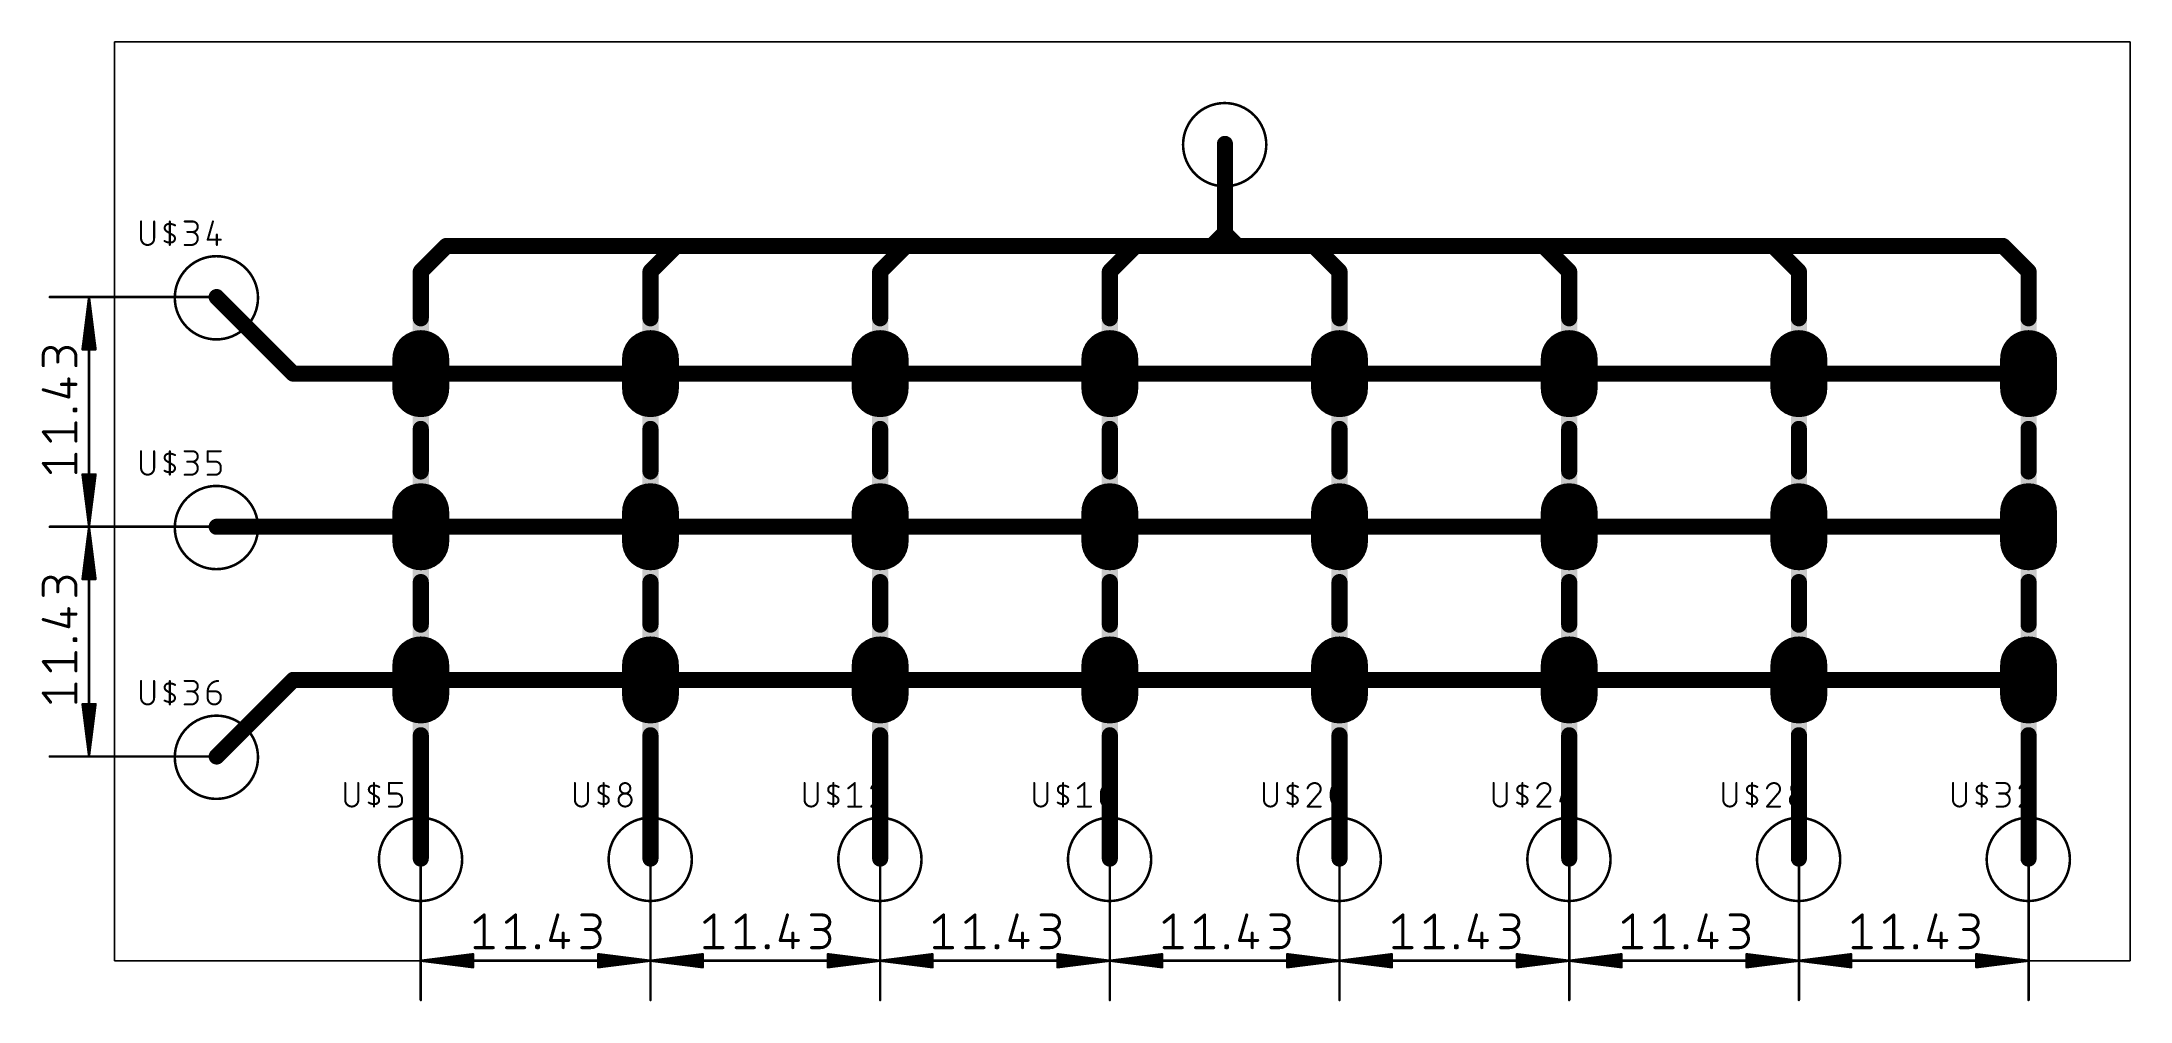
# Model space of a CAD drawing. Extents: x 1 to 105, y 18 to 66.
import ezdxf

# ---------------------------------------------------------------- set-up
doc = ezdxf.new("R2010")
doc.units = 0
for name, color, linetype in [('1', 12, 'CONTINUOUS'), ('17', 122, 'CONTINUOUS'), ('2', 41, 'CONTINUOUS'), ('20', 31, 'CONTINUOUS'), ('23', 53, 'CONTINUOUS'), ('25', 251, 'CONTINUOUS'), ('29', 251, 'CONTINUOUS'), ('30', 251, 'CONTINUOUS'), ('4', 41, 'CONTINUOUS'), ('44', 251, 'CONTINUOUS'), ('5', 83, 'CONTINUOUS')]:
    doc.layers.add(name, color=color, linetype=linetype)

# ---------------------------------------------------------------- blocks, each defined once
blk = doc.blocks.new('RECT')
blk.add_solid([(-0.5, -0.5), (0.5, -0.5), (-0.5, 0.5), (0.5, 0.5)])
blk = doc.blocks.new('ROUNDP')
at = {"const_width": 0.5}
blk.add_lwpolyline([(0, -0.25, 1), (0, 0.25, 1), (0, -0.25)], format="xyb", dxfattribs=at)

msp = doc.modelspace()

# ---------------------------------------------------------------- linework, layer by layer
at = {"layer": '1'}
for points, const_width in [([(60.3123, 62.992, 326.0155), (60.3377, 62.992)], 0.127), ([(60.3379, 63.0237, 1), (60.3375, 62.9603)], 0.0635), ([(60.3125, 62.9603, 1), (60.3121, 63.0237)], 0.0635), ([(10.1346, 55.372, 326.0155), (10.16, 55.372)], 0.127), ([(10.1602, 55.4037, 1), (10.1598, 55.3403)], 0.0635), ([(10.1348, 55.3403, 1), (10.1344, 55.4037)], 0.0635), ([(1.86, 53.3725, 1), (1.86, 53.3075)], 0.065), ([(3.8425, 53.275, 1), (3.7775, 53.275)], 0.065), ([(3.8422, 53.2791, 1), (3.7778, 53.2709)], 0.065), ([(3.8425, 53.2733, 1), (3.7775, 53.2767)], 0.065), ([(3.8425, 53.2767, 1), (3.7775, 53.2733)], 0.065), ([(3.8423, 53.2783, 1), (3.7777, 53.2717)], 0.065), ([(3.8423, 53.2717, 1), (3.7777, 53.2783)], 0.065), ([(3.8422, 53.2709, 1), (3.7778, 53.2791)], 0.065), ([(10.16, 53.3075, 1), (10.16, 53.3725)], 0.065), ([(2.2562, 50.4693, 1), (1.5337, 50.4693)], 0.1524), ([(1.5718, 50.4693, 1), (1.4956, 50.4693)], 0.0762), ([(1.4956, 50.4693, 1), (1.5718, 50.4693)], 0.0762), ([(1.4956, 49.9275, 1), (1.5718, 49.9275)], 0.0762), ([(3.1593, 50.379, 1), (2.2562, 50.379)], 0.1524), ([(2.2943, 50.4693, 1), (2.2181, 50.4693)], 0.0762), ([(2.2181, 50.4693, 1), (2.2943, 50.4693)], 0.0762), ([(2.2181, 50.379, 1), (2.2943, 50.379)], 0.0762), ([(2.2181, 50.1081, 1), (2.2943, 50.1081)], 0.0762), ([(3.1974, 50.379, 1), (3.1212, 50.379)], 0.0762), ([(3.1212, 50.379, 1), (3.1974, 50.379)], 0.0762), ([(3.1212, 49.9275, 1), (3.1974, 49.9275)], 0.0762), ([(3.4585, 50.7441, 1), (3.523, 50.7359)], 0.065), ([(3.4908, 50.7725, 1), (3.4908, 50.7075)], 0.065), ([(3.5177, 50.7433, 1), (3.5823, 50.7367)], 0.065), ([(3.6475, 50.7417, 1), (3.7125, 50.7383)], 0.065), ([(3.9075, 50.7383, 1), (3.9725, 50.7417)], 0.065), ([(4.0377, 50.7367, 1), (4.1023, 50.7433)], 0.065), ([(4.097, 50.7359, 1), (4.1615, 50.7441)], 0.065), ([(4.1292, 50.7075, 1), (4.1292, 50.7725)], 0.065), ([(2.4368, 49.0346, 1), (2.4368, 48.9584)], 0.0762), ([(2.8362, 49.2675, 1), (2.76, 49.2675)], 0.0762), ([(3.1593, 48.9584, 1), (3.1593, 49.0346)], 0.0762), ([(1.5442, 48.7622, 1), (1.5232, 48.689)], 0.0762), ([(2.76, 48.3643, 1), (2.8362, 48.3643)], 0.0762), ([(2.7876, 48.3277, 1), (2.8085, 48.401)], 0.0762), ([(3.1071, 47.7669, 1), (3.0309, 47.7669)], 0.0762), ([(3.069, 47.805, 1), (3.069, 47.7288)], 0.0762), ([(3.1974, 47.7669, 1), (3.1212, 47.7669)], 0.0762), ([(3.1593, 47.7288, 1), (3.1593, 47.805)], 0.0762), ([(3.069, 47.7147, 1), (3.069, 47.6385)], 0.0762), ([(3.0309, 47.6766, 1), (3.1071, 47.6766)], 0.0762), ([(3.1212, 47.6766, 1), (3.1974, 47.6766)], 0.0762), ([(3.1974, 47.0791, 1), (3.1212, 47.0791)], 0.0762), ([(3.1593, 47.6385, 1), (3.1593, 47.7147)], 0.0762), ([(1.5635, 46.6513, 1), (1.5039, 46.6037)], 0.0762), ([(1.5337, 46.6656, 1), (1.5337, 46.5894)], 0.0762), ([(1.8652, 46.1522, 1), (1.9247, 46.1998)], 0.0762), ([(3.1212, 46.176, 1), (3.1974, 46.176)], 0.0762), ([(3.1593, 46.5894, 1), (3.1593, 46.6656)], 0.0762), ([(1.5635, 45.0882, 1), (1.5039, 45.0406)], 0.0762), ([(1.5337, 45.1025, 1), (1.5337, 45.0263)], 0.0762), ([(3.1974, 45.516, 1), (3.1212, 45.516)], 0.0762), ([(3.1593, 45.0263, 1), (3.1593, 45.1025)], 0.0762), ([(1.8652, 44.589, 1), (1.9247, 44.6367)], 0.0762), ([(3.1212, 44.6129, 1), (3.1974, 44.6129)], 0.0762), ([(3.523, 44.5141, 1), (3.4585, 44.5059)], 0.065), ([(3.4908, 44.5425, 1), (3.4908, 44.4775)], 0.065), ([(3.5823, 44.5133, 1), (3.5177, 44.5067)], 0.065), ([(3.7125, 44.5117, 1), (3.6475, 44.5083)], 0.065), ([(3.9725, 44.5083, 1), (3.9075, 44.5117)], 0.065), ([(4.1023, 44.5067, 1), (4.0377, 44.5133)], 0.065), ([(4.1615, 44.5059, 1), (4.097, 44.5141)], 0.065), ([(4.1292, 44.4775, 1), (4.1292, 44.5425)], 0.065), ([(10.1346, 43.942, 326.0155), (10.16, 43.942)], 0.127), ([(10.1602, 43.9737, 1), (10.1598, 43.9103)], 0.0635), ([(10.1348, 43.9103, 1), (10.1344, 43.9737)], 0.0635), ([(1.86, 41.9425, 1), (1.86, 41.8775)], 0.065), ([(1.86, 41.9425, 1), (1.86, 41.8775)], 0.065), ([(3.7778, 41.9791, 1), (3.8422, 41.9709)], 0.065), ([(3.7777, 41.9783, 1), (3.8423, 41.9717)], 0.065), ([(3.7775, 41.9733, 1), (3.8425, 41.9767)], 0.065), ([(3.7775, 41.9767, 1), (3.8425, 41.9733)], 0.065), ([(3.7775, 41.975, 1), (3.8425, 41.975)], 0.065), ([(3.8425, 41.845, 1), (3.7775, 41.845)], 0.065), ([(3.8422, 41.8491, 1), (3.7778, 41.8409)], 0.065), ([(3.8425, 41.8433, 1), (3.7775, 41.8467)], 0.065), ([(3.8425, 41.8467, 1), (3.7775, 41.8433)], 0.065), ([(3.8423, 41.8483, 1), (3.7777, 41.8417)], 0.065), ([(3.7777, 41.9717, 1), (3.8423, 41.9783)], 0.065), ([(3.8423, 41.8417, 1), (3.7777, 41.8483)], 0.065), ([(3.7778, 41.9709, 1), (3.8422, 41.9791)], 0.065), ([(3.8422, 41.8409, 1), (3.7778, 41.8491)], 0.065), ([(10.16, 41.8775, 1), (10.16, 41.9425)], 0.065), ([(10.16, 41.8775, 1), (10.16, 41.9425)], 0.065), ([(2.2562, 39.0393, 1), (1.5337, 39.0393)], 0.1524), ([(1.5718, 39.0393, 1), (1.4956, 39.0393)], 0.0762), ([(1.4956, 39.0393, 1), (1.5718, 39.0393)], 0.0762), ([(1.4956, 38.4975, 1), (1.5718, 38.4975)], 0.0762), ([(3.1593, 38.949, 1), (2.2562, 38.949)], 0.1524), ([(2.2943, 39.0393, 1), (2.2181, 39.0393)], 0.0762), ([(2.2181, 39.0393, 1), (2.2943, 39.0393)], 0.0762), ([(2.2181, 38.949, 1), (2.2943, 38.949)], 0.0762), ([(2.2181, 38.6781, 1), (2.2943, 38.6781)], 0.0762), ([(3.1974, 38.949, 1), (3.1212, 38.949)], 0.0762), ([(3.1212, 38.949, 1), (3.1974, 38.949)], 0.0762), ([(3.1212, 38.4975, 1), (3.1974, 38.4975)], 0.0762), ([(3.4585, 39.3141, 1), (3.523, 39.3059)], 0.065), ([(3.4908, 39.3425, 1), (3.4908, 39.2775)], 0.065), ([(3.5177, 39.3133, 1), (3.5823, 39.3067)], 0.065), ([(3.6475, 39.3117, 1), (3.7125, 39.3083)], 0.065), ([(3.9075, 39.3083, 1), (3.9725, 39.3117)], 0.065), ([(4.0377, 39.3067, 1), (4.1023, 39.3133)], 0.065), ([(4.097, 39.3059, 1), (4.1615, 39.3141)], 0.065), ([(4.1292, 39.2775, 1), (4.1292, 39.3425)], 0.065), ([(2.4368, 37.6046, 1), (2.4368, 37.5284)], 0.0762), ([(2.8362, 37.8375, 1), (2.76, 37.8375)], 0.0762), ([(3.1593, 37.5284, 1), (3.1593, 37.6046)], 0.0762), ([(1.5442, 37.3322, 1), (1.5232, 37.259)], 0.0762), ([(2.76, 36.9343, 1), (2.8362, 36.9343)], 0.0762), ([(2.7876, 36.8977, 1), (2.8085, 36.971)], 0.0762), ([(3.1071, 36.3369, 1), (3.0309, 36.3369)], 0.0762), ([(3.069, 36.375, 1), (3.069, 36.2988)], 0.0762), ([(3.1974, 36.3369, 1), (3.1212, 36.3369)], 0.0762), ([(3.1593, 36.2988, 1), (3.1593, 36.375)], 0.0762), ([(3.069, 36.2847, 1), (3.069, 36.2085)], 0.0762), ([(3.0309, 36.2466, 1), (3.1071, 36.2466)], 0.0762), ([(3.1212, 36.2466, 1), (3.1974, 36.2466)], 0.0762), ([(3.1974, 35.6491, 1), (3.1212, 35.6491)], 0.0762), ([(3.1593, 36.2085, 1), (3.1593, 36.2847)], 0.0762), ([(1.5635, 35.2213, 1), (1.5039, 35.1737)], 0.0762), ([(1.5337, 35.2356, 1), (1.5337, 35.1594)], 0.0762), ([(1.8652, 34.7222, 1), (1.9247, 34.7698)], 0.0762), ([(3.1212, 34.746, 1), (3.1974, 34.746)], 0.0762), ([(3.1593, 35.1594, 1), (3.1593, 35.2356)], 0.0762), ([(1.5635, 33.6582, 1), (1.5039, 33.6106)], 0.0762), ([(1.5337, 33.6725, 1), (1.5337, 33.5963)], 0.0762), ([(3.1974, 34.086, 1), (3.1212, 34.086)], 0.0762), ([(3.1593, 33.5963, 1), (3.1593, 33.6725)], 0.0762), ([(1.8652, 33.159, 1), (1.9247, 33.2067)], 0.0762), ([(3.1212, 33.1829, 1), (3.1974, 33.1829)], 0.0762), ([(3.523, 33.0841, 1), (3.4585, 33.0759)], 0.065), ([(3.4908, 33.1125, 1), (3.4908, 33.0475)], 0.065), ([(3.5823, 33.0833, 1), (3.5177, 33.0767)], 0.065), ([(3.7125, 33.0817, 1), (3.6475, 33.0783)], 0.065), ([(3.9725, 33.0783, 1), (3.9075, 33.0817)], 0.065), ([(4.1023, 33.0767, 1), (4.0377, 33.0833)], 0.065), ([(4.1615, 33.0759, 1), (4.097, 33.0841)], 0.065), ([(4.1292, 33.0475, 1), (4.1292, 33.1125)], 0.065), ([(10.1346, 32.512, 326.0155), (10.16, 32.512)], 0.127), ([(10.1602, 32.5437, 1), (10.1598, 32.4803)], 0.0635), ([(10.1348, 32.4803, 1), (10.1344, 32.5437)], 0.0635), ([(1.86, 30.5125, 1), (1.86, 30.4475)], 0.065), ([(3.7778, 30.5491, 1), (3.8422, 30.5409)], 0.065), ([(3.7777, 30.5483, 1), (3.8423, 30.5417)], 0.065), ([(3.7775, 30.5433, 1), (3.8425, 30.5467)], 0.065), ([(3.7775, 30.5467, 1), (3.8425, 30.5433)], 0.065), ([(3.7775, 30.545, 1), (3.8425, 30.545)], 0.065), ([(3.7777, 30.5417, 1), (3.8423, 30.5483)], 0.065), ([(3.7778, 30.5409, 1), (3.8422, 30.5491)], 0.065), ([(10.16, 30.4475, 1), (10.16, 30.5125)], 0.065), ([(20.2946, 27.432, 326.0155), (20.32, 27.432)], 0.127), ([(20.3202, 27.4637, 1), (20.3198, 27.4003)], 0.0635), ([(20.2948, 27.4003, 1), (20.2944, 27.4637)], 0.0635), ([(31.7246, 27.432, 326.0155), (31.75, 27.432)], 0.127), ([(31.7502, 27.4637, 1), (31.7498, 27.4003)], 0.0635), ([(31.7248, 27.4003, 1), (31.7244, 27.4637)], 0.0635), ([(43.1546, 27.432, 326.0155), (43.18, 27.432)], 0.127), ([(43.1802, 27.4637, 1), (43.1798, 27.4003)], 0.0635), ([(43.1548, 27.4003, 1), (43.1544, 27.4637)], 0.0635), ([(54.5846, 27.432, 326.0155), (54.61, 27.432)], 0.127), ([(54.6102, 27.4637, 1), (54.6098, 27.4003)], 0.0635), ([(54.5848, 27.4003, 1), (54.5844, 27.4637)], 0.0635), ([(66.0146, 27.432, 326.0155), (66.04, 27.432)], 0.127), ([(66.0402, 27.4637, 1), (66.0398, 27.4003)], 0.0635), ([(66.0148, 27.4003, 1), (66.0144, 27.4637)], 0.0635), ([(77.4446, 27.432, 326.0155), (77.47, 27.432)], 0.127), ([(77.4702, 27.4637, 1), (77.4698, 27.4003)], 0.0635), ([(77.4448, 27.4003, 1), (77.4444, 27.4637)], 0.0635), ([(88.8746, 27.432, 326.0155), (88.9, 27.432)], 0.127), ([(88.9002, 27.4637, 1), (88.8998, 27.4003)], 0.0635), ([(88.8748, 27.4003, 1), (88.8744, 27.4637)], 0.0635), ([(100.3046, 27.432, 326.0155), (100.33, 27.432)], 0.127), ([(100.3302, 27.4637, 1), (100.3298, 27.4003)], 0.0635), ([(100.3048, 27.4003, 1), (100.3044, 27.4637)], 0.0635), ([(20.3525, 25.4, 1), (20.2875, 25.4)], 0.065), ([(31.7825, 25.4, 1), (31.7175, 25.4)], 0.065), ([(31.7825, 25.4, 1), (31.7175, 25.4)], 0.065), ([(43.2125, 25.4, 1), (43.1475, 25.4)], 0.065), ([(43.2125, 25.4, 1), (43.1475, 25.4)], 0.065), ([(54.6425, 25.4, 1), (54.5775, 25.4)], 0.065), ([(54.6425, 25.4, 1), (54.5775, 25.4)], 0.065), ([(66.0725, 25.4, 1), (66.0075, 25.4)], 0.065), ([(66.0725, 25.4, 1), (66.0075, 25.4)], 0.065), ([(77.5025, 25.4, 1), (77.4375, 25.4)], 0.065), ([(77.5025, 25.4, 1), (77.4375, 25.4)], 0.065), ([(88.9325, 25.4, 1), (88.8675, 25.4)], 0.065), ([(88.9325, 25.4, 1), (88.8675, 25.4)], 0.065), ([(100.3625, 25.4, 1), (100.2975, 25.4)], 0.065), ([(22.999, 22.2648, 1), (23.0467, 22.2053)], 0.0762), ([(23.5125, 22.5963, 1), (23.4363, 22.5963)], 0.0762), ([(23.4982, 22.5665, 1), (23.4506, 22.6261)], 0.0762), ([(24.5622, 22.2648, 1), (24.6098, 22.2053)], 0.0762), ([(25.0756, 22.5963, 1), (24.9994, 22.5963)], 0.0762), ([(25.0613, 22.5665, 1), (25.0137, 22.6261)], 0.0762), ([(27.1722, 22.5858, 1), (27.099, 22.6068)], 0.0762), ([(28.3375, 22.6344, 1), (28.3375, 22.5582)], 0.0762), ([(28.5181, 21.9119, 1), (28.5181, 21.8357)], 0.0762), ([(28.789, 20.9707, 1), (28.789, 21.8738)], 0.1524), ([(28.789, 21.9119, 1), (28.789, 21.8357)], 0.0762), ([(28.8793, 21.8738, 1), (28.8793, 22.5963)], 0.1524), ([(28.8793, 22.6344, 1), (28.8793, 22.5582)], 0.0762), ([(28.8793, 21.9119, 1), (28.8793, 21.8357)], 0.0762), ([(28.8793, 22.5582, 1), (28.8793, 22.6344)], 0.0762), ([(28.8793, 21.8357, 1), (28.8793, 21.9119)], 0.0762), ([(34.429, 22.2648, 1), (34.4767, 22.2053)], 0.0762), ([(34.9425, 22.5963, 1), (34.8663, 22.5963)], 0.0762), ([(34.9282, 22.5665, 1), (34.8806, 22.6261)], 0.0762), ([(35.9922, 22.2648, 1), (36.0398, 22.2053)], 0.0762), ([(36.5056, 22.5963, 1), (36.4294, 22.5963)], 0.0762), ([(36.4913, 22.5665, 1), (36.4437, 22.6261)], 0.0762), ([(38.6022, 22.5858, 1), (38.529, 22.6068)], 0.0762), ([(39.7675, 22.6344, 1), (39.7675, 22.5582)], 0.0762), ([(39.9481, 21.9119, 1), (39.9481, 21.8357)], 0.0762), ([(40.219, 20.9707, 1), (40.219, 21.8738)], 0.1524), ([(40.219, 21.9119, 1), (40.219, 21.8357)], 0.0762), ([(40.3093, 21.8738, 1), (40.3093, 22.5963)], 0.1524), ([(40.3093, 22.6344, 1), (40.3093, 22.5582)], 0.0762), ([(40.3093, 21.9119, 1), (40.3093, 21.8357)], 0.0762), ([(40.3093, 22.5582, 1), (40.3093, 22.6344)], 0.0762), ([(40.3093, 21.8357, 1), (40.3093, 21.9119)], 0.0762), ([(45.859, 22.2648, 1), (45.9067, 22.2053)], 0.0762), ([(46.3725, 22.5963, 1), (46.2963, 22.5963)], 0.0762), ([(46.3582, 22.5665, 1), (46.3106, 22.6261)], 0.0762), ([(47.4222, 22.2648, 1), (47.4698, 22.2053)], 0.0762), ([(47.9356, 22.5963, 1), (47.8594, 22.5963)], 0.0762), ([(47.9213, 22.5665, 1), (47.8737, 22.6261)], 0.0762), ([(50.0322, 22.5858, 1), (49.959, 22.6068)], 0.0762), ([(51.1975, 22.6344, 1), (51.1975, 22.5582)], 0.0762), ([(51.3781, 21.9119, 1), (51.3781, 21.8357)], 0.0762), ([(51.649, 20.9707, 1), (51.649, 21.8738)], 0.1524), ([(51.649, 21.9119, 1), (51.649, 21.8357)], 0.0762), ([(51.7393, 21.8738, 1), (51.7393, 22.5963)], 0.1524), ([(51.7393, 22.6344, 1), (51.7393, 22.5582)], 0.0762), ([(51.7393, 21.9119, 1), (51.7393, 21.8357)], 0.0762), ([(51.7393, 22.5582, 1), (51.7393, 22.6344)], 0.0762), ([(51.7393, 21.8357, 1), (51.7393, 21.9119)], 0.0762), ([(57.289, 22.2648, 1), (57.3367, 22.2053)], 0.0762), ([(57.8025, 22.5963, 1), (57.7263, 22.5963)], 0.0762), ([(57.7882, 22.5665, 1), (57.7406, 22.6261)], 0.0762), ([(58.8522, 22.2648, 1), (58.8998, 22.2053)], 0.0762), ([(59.3656, 22.5963, 1), (59.2894, 22.5963)], 0.0762), ([(59.3513, 22.5665, 1), (59.3037, 22.6261)], 0.0762), ([(61.4622, 22.5858, 1), (61.389, 22.6068)], 0.0762), ([(62.6275, 22.6344, 1), (62.6275, 22.5582)], 0.0762), ([(62.8081, 21.9119, 1), (62.8081, 21.8357)], 0.0762), ([(63.079, 20.9707, 1), (63.079, 21.8738)], 0.1524), ([(63.079, 21.9119, 1), (63.079, 21.8357)], 0.0762), ([(63.1693, 21.8738, 1), (63.1693, 22.5963)], 0.1524), ([(63.1693, 22.6344, 1), (63.1693, 22.5582)], 0.0762), ([(63.1693, 21.9119, 1), (63.1693, 21.8357)], 0.0762), ([(63.1693, 22.5582, 1), (63.1693, 22.6344)], 0.0762), ([(63.1693, 21.8357, 1), (63.1693, 21.9119)], 0.0762), ([(68.719, 22.2648, 1), (68.7667, 22.2053)], 0.0762), ([(69.2325, 22.5963, 1), (69.1563, 22.5963)], 0.0762), ([(69.2182, 22.5665, 1), (69.1706, 22.6261)], 0.0762), ([(70.2822, 22.2648, 1), (70.3298, 22.2053)], 0.0762), ([(70.7956, 22.5963, 1), (70.7194, 22.5963)], 0.0762), ([(70.7813, 22.5665, 1), (70.7337, 22.6261)], 0.0762), ([(72.8922, 22.5858, 1), (72.819, 22.6068)], 0.0762), ([(74.0575, 22.6344, 1), (74.0575, 22.5582)], 0.0762), ([(74.2381, 21.9119, 1), (74.2381, 21.8357)], 0.0762), ([(74.509, 20.9707, 1), (74.509, 21.8738)], 0.1524), ([(74.509, 21.9119, 1), (74.509, 21.8357)], 0.0762), ([(74.5993, 21.8738, 1), (74.5993, 22.5963)], 0.1524), ([(74.5993, 22.6344, 1), (74.5993, 22.5582)], 0.0762), ([(74.5993, 21.9119, 1), (74.5993, 21.8357)], 0.0762), ([(74.5993, 22.5582, 1), (74.5993, 22.6344)], 0.0762), ([(74.5993, 21.8357, 1), (74.5993, 21.9119)], 0.0762), ([(80.149, 22.2648, 1), (80.1967, 22.2053)], 0.0762), ([(80.6625, 22.5963, 1), (80.5863, 22.5963)], 0.0762), ([(80.6482, 22.5665, 1), (80.6006, 22.6261)], 0.0762), ([(81.7122, 22.2648, 1), (81.7598, 22.2053)], 0.0762), ([(82.2256, 22.5963, 1), (82.1494, 22.5963)], 0.0762), ([(82.2113, 22.5665, 1), (82.1637, 22.6261)], 0.0762), ([(84.3222, 22.5858, 1), (84.249, 22.6068)], 0.0762), ([(85.4875, 22.6344, 1), (85.4875, 22.5582)], 0.0762), ([(85.6681, 21.9119, 1), (85.6681, 21.8357)], 0.0762), ([(85.939, 20.9707, 1), (85.939, 21.8738)], 0.1524), ([(85.939, 21.9119, 1), (85.939, 21.8357)], 0.0762), ([(86.0293, 21.8738, 1), (86.0293, 22.5963)], 0.1524), ([(86.0293, 22.6344, 1), (86.0293, 22.5582)], 0.0762), ([(86.0293, 21.9119, 1), (86.0293, 21.8357)], 0.0762), ([(86.0293, 22.5582, 1), (86.0293, 22.6344)], 0.0762), ([(86.0293, 21.8357, 1), (86.0293, 21.9119)], 0.0762), ([(91.579, 22.2648, 1), (91.6267, 22.2053)], 0.0762), ([(92.0925, 22.5963, 1), (92.0163, 22.5963)], 0.0762), ([(92.0782, 22.5665, 1), (92.0306, 22.6261)], 0.0762), ([(93.1422, 22.2648, 1), (93.1898, 22.2053)], 0.0762), ([(93.6556, 22.5963, 1), (93.5794, 22.5963)], 0.0762), ([(93.6413, 22.5665, 1), (93.5937, 22.6261)], 0.0762), ([(95.7522, 22.5858, 1), (95.679, 22.6068)], 0.0762), ([(96.9175, 22.6344, 1), (96.9175, 22.5582)], 0.0762), ([(97.0981, 21.9119, 1), (97.0981, 21.8357)], 0.0762), ([(97.369, 20.9707, 1), (97.369, 21.8738)], 0.1524), ([(97.369, 21.9119, 1), (97.369, 21.8357)], 0.0762), ([(97.4593, 21.8738, 1), (97.4593, 22.5963)], 0.1524), ([(97.4593, 22.6344, 1), (97.4593, 22.5582)], 0.0762), ([(97.4593, 21.9119, 1), (97.4593, 21.8357)], 0.0762), ([(97.4593, 22.5582, 1), (97.4593, 22.6344)], 0.0762), ([(97.4593, 21.8357, 1), (97.4593, 21.9119)], 0.0762), ([(23.0229, 21.0088, 1), (23.0229, 20.9326)], 0.0762), ([(23.4363, 20.9707, 1), (23.5125, 20.9707)], 0.0762), ([(23.926, 20.9326, 1), (23.926, 21.0088)], 0.0762), ([(24.586, 21.0088, 1), (24.586, 20.9326)], 0.0762), ([(24.9994, 20.9707, 1), (25.0756, 20.9707)], 0.0762), ([(25.4891, 20.9326, 1), (25.4891, 21.0088)], 0.0762), ([(26.1247, 21.061, 1), (26.0485, 21.061)], 0.0762), ([(26.0866, 21.0991, 1), (26.0866, 21.0229)], 0.0762), ([(26.0866, 21.0088, 1), (26.0866, 20.9326)], 0.0762), ([(26.0485, 20.9707, 1), (26.1247, 20.9707)], 0.0762), ([(26.215, 21.061, 1), (26.1388, 21.061)], 0.0762), ([(26.1388, 20.9707, 1), (26.215, 20.9707)], 0.0762), ([(26.1769, 21.0229, 1), (26.1769, 21.0991)], 0.0762), ([(26.1769, 20.9326, 1), (26.1769, 21.0088)], 0.0762), ([(26.7743, 21.37, 1), (26.7743, 21.2938)], 0.0762), ([(26.7377, 21.3424, 1), (26.811, 21.3215)], 0.0762), ([(27.4446, 21.6932, 1), (27.3684, 21.6932)], 0.0762), ([(27.3684, 20.9707, 1), (27.4446, 20.9707)], 0.0762), ([(27.6775, 21.2938, 1), (27.6775, 21.37)], 0.0762), ([(28.3375, 21.0088, 1), (28.3375, 20.9326)], 0.0762), ([(28.789, 21.0088, 1), (28.789, 20.9326)], 0.0762), ([(28.789, 20.9326, 1), (28.789, 21.0088)], 0.0762), ([(34.4529, 21.0088, 1), (34.4529, 20.9326)], 0.0762), ([(34.8663, 20.9707, 1), (34.9425, 20.9707)], 0.0762), ([(35.356, 20.9326, 1), (35.356, 21.0088)], 0.0762), ([(36.016, 21.0088, 1), (36.016, 20.9326)], 0.0762), ([(36.4294, 20.9707, 1), (36.5056, 20.9707)], 0.0762), ([(36.9191, 20.9326, 1), (36.9191, 21.0088)], 0.0762), ([(37.5547, 21.061, 1), (37.4785, 21.061)], 0.0762), ([(37.5166, 21.0991, 1), (37.5166, 21.0229)], 0.0762), ([(37.5166, 21.0088, 1), (37.5166, 20.9326)], 0.0762), ([(37.4785, 20.9707, 1), (37.5547, 20.9707)], 0.0762), ([(37.645, 21.061, 1), (37.5688, 21.061)], 0.0762), ([(37.5688, 20.9707, 1), (37.645, 20.9707)], 0.0762), ([(37.6069, 21.0229, 1), (37.6069, 21.0991)], 0.0762), ([(37.6069, 20.9326, 1), (37.6069, 21.0088)], 0.0762), ([(38.2043, 21.37, 1), (38.2043, 21.2938)], 0.0762), ([(38.1677, 21.3424, 1), (38.241, 21.3215)], 0.0762), ([(38.8746, 21.6932, 1), (38.7984, 21.6932)], 0.0762), ([(38.7984, 20.9707, 1), (38.8746, 20.9707)], 0.0762), ([(39.1075, 21.2938, 1), (39.1075, 21.37)], 0.0762), ([(39.7675, 21.0088, 1), (39.7675, 20.9326)], 0.0762), ([(40.219, 21.0088, 1), (40.219, 20.9326)], 0.0762), ([(40.219, 20.9326, 1), (40.219, 21.0088)], 0.0762), ([(45.8829, 21.0088, 1), (45.8829, 20.9326)], 0.0762), ([(46.2963, 20.9707, 1), (46.3725, 20.9707)], 0.0762), ([(46.786, 20.9326, 1), (46.786, 21.0088)], 0.0762), ([(47.446, 21.0088, 1), (47.446, 20.9326)], 0.0762), ([(47.8594, 20.9707, 1), (47.9356, 20.9707)], 0.0762), ([(48.3491, 20.9326, 1), (48.3491, 21.0088)], 0.0762), ([(48.9847, 21.061, 1), (48.9085, 21.061)], 0.0762), ([(48.9466, 21.0991, 1), (48.9466, 21.0229)], 0.0762), ([(48.9466, 21.0088, 1), (48.9466, 20.9326)], 0.0762), ([(48.9085, 20.9707, 1), (48.9847, 20.9707)], 0.0762), ([(49.075, 21.061, 1), (48.9988, 21.061)], 0.0762), ([(48.9988, 20.9707, 1), (49.075, 20.9707)], 0.0762), ([(49.0369, 21.0229, 1), (49.0369, 21.0991)], 0.0762), ([(49.0369, 20.9326, 1), (49.0369, 21.0088)], 0.0762), ([(49.6343, 21.37, 1), (49.6343, 21.2938)], 0.0762), ([(49.5977, 21.3424, 1), (49.671, 21.3215)], 0.0762), ([(50.3046, 21.6932, 1), (50.2284, 21.6932)], 0.0762), ([(50.2284, 20.9707, 1), (50.3046, 20.9707)], 0.0762), ([(50.5374, 21.2938, 1), (50.5374, 21.37)], 0.0762), ([(51.1975, 21.0088, 1), (51.1975, 20.9326)], 0.0762), ([(51.649, 21.0088, 1), (51.649, 20.9326)], 0.0762), ([(51.649, 20.9326, 1), (51.649, 21.0088)], 0.0762), ([(57.3129, 21.0088, 1), (57.3129, 20.9326)], 0.0762), ([(57.7263, 20.9707, 1), (57.8025, 20.9707)], 0.0762), ([(58.216, 20.9326, 1), (58.216, 21.0088)], 0.0762), ([(58.876, 21.0088, 1), (58.876, 20.9326)], 0.0762), ([(59.2894, 20.9707, 1), (59.3656, 20.9707)], 0.0762), ([(59.7791, 20.9326, 1), (59.7791, 21.0088)], 0.0762), ([(60.4147, 21.061, 1), (60.3385, 21.061)], 0.0762), ([(60.3766, 21.0991, 1), (60.3766, 21.0229)], 0.0762), ([(60.3766, 21.0088, 1), (60.3766, 20.9326)], 0.0762), ([(60.3385, 20.9707, 1), (60.4147, 20.9707)], 0.0762), ([(60.505, 21.061, 1), (60.4288, 21.061)], 0.0762), ([(60.4288, 20.9707, 1), (60.505, 20.9707)], 0.0762), ([(60.4669, 21.0229, 1), (60.4669, 21.0991)], 0.0762), ([(60.4669, 20.9326, 1), (60.4669, 21.0088)], 0.0762), ([(61.0643, 21.37, 1), (61.0643, 21.2938)], 0.0762), ([(61.0277, 21.3424, 1), (61.101, 21.3215)], 0.0762), ([(61.7346, 21.6932, 1), (61.6584, 21.6932)], 0.0762), ([(61.6584, 20.9707, 1), (61.7346, 20.9707)], 0.0762), ([(61.9674, 21.2938, 1), (61.9674, 21.37)], 0.0762), ([(62.6275, 21.0088, 1), (62.6275, 20.9326)], 0.0762), ([(63.079, 21.0088, 1), (63.079, 20.9326)], 0.0762), ([(63.079, 20.9326, 1), (63.079, 21.0088)], 0.0762), ([(68.7429, 21.0088, 1), (68.7429, 20.9326)], 0.0762), ([(69.1563, 20.9707, 1), (69.2325, 20.9707)], 0.0762), ([(69.646, 20.9326, 1), (69.646, 21.0088)], 0.0762), ([(70.306, 21.0088, 1), (70.306, 20.9326)], 0.0762), ([(70.7194, 20.9707, 1), (70.7956, 20.9707)], 0.0762), ([(71.2091, 20.9326, 1), (71.2091, 21.0088)], 0.0762), ([(71.8447, 21.061, 1), (71.7685, 21.061)], 0.0762), ([(71.8066, 21.0991, 1), (71.8066, 21.0229)], 0.0762), ([(71.8066, 21.0088, 1), (71.8066, 20.9326)], 0.0762), ([(71.7685, 20.9707, 1), (71.8447, 20.9707)], 0.0762), ([(71.935, 21.061, 1), (71.8588, 21.061)], 0.0762), ([(71.8588, 20.9707, 1), (71.935, 20.9707)], 0.0762), ([(71.8969, 21.0229, 1), (71.8969, 21.0991)], 0.0762), ([(71.8969, 20.9326, 1), (71.8969, 21.0088)], 0.0762), ([(72.4943, 21.37, 1), (72.4943, 21.2938)], 0.0762), ([(72.4577, 21.3424, 1), (72.531, 21.3215)], 0.0762), ([(73.1646, 21.6932, 1), (73.0884, 21.6932)], 0.0762), ([(73.0884, 20.9707, 1), (73.1646, 20.9707)], 0.0762), ([(73.3975, 21.2938, 1), (73.3975, 21.37)], 0.0762), ([(74.0575, 21.0088, 1), (74.0575, 20.9326)], 0.0762), ([(74.509, 21.0088, 1), (74.509, 20.9326)], 0.0762), ([(74.509, 20.9326, 1), (74.509, 21.0088)], 0.0762), ([(80.1728, 21.0088, 1), (80.1728, 20.9326)], 0.0762), ([(80.5863, 20.9707, 1), (80.6625, 20.9707)], 0.0762), ([(81.076, 20.9326, 1), (81.076, 21.0088)], 0.0762), ([(81.736, 21.0088, 1), (81.736, 20.9326)], 0.0762), ([(82.1494, 20.9707, 1), (82.2256, 20.9707)], 0.0762), ([(82.6391, 20.9326, 1), (82.6391, 21.0088)], 0.0762), ([(83.2747, 21.061, 1), (83.1985, 21.061)], 0.0762), ([(83.2366, 21.0991, 1), (83.2366, 21.0229)], 0.0762), ([(83.2366, 21.0088, 1), (83.2366, 20.9326)], 0.0762), ([(83.1985, 20.9707, 1), (83.2747, 20.9707)], 0.0762), ([(83.365, 21.061, 1), (83.2888, 21.061)], 0.0762), ([(83.2888, 20.9707, 1), (83.365, 20.9707)], 0.0762), ([(83.3269, 21.0229, 1), (83.3269, 21.0991)], 0.0762), ([(83.3269, 20.9326, 1), (83.3269, 21.0088)], 0.0762), ([(83.9243, 21.37, 1), (83.9243, 21.2938)], 0.0762), ([(83.8877, 21.3424, 1), (83.961, 21.3215)], 0.0762), ([(84.5946, 21.6932, 1), (84.5184, 21.6932)], 0.0762), ([(84.5184, 20.9707, 1), (84.5946, 20.9707)], 0.0762), ([(84.8274, 21.2938, 1), (84.8274, 21.37)], 0.0762), ([(85.4875, 21.0088, 1), (85.4875, 20.9326)], 0.0762), ([(85.939, 21.0088, 1), (85.939, 20.9326)], 0.0762), ([(85.939, 20.9326, 1), (85.939, 21.0088)], 0.0762), ([(91.6029, 21.0088, 1), (91.6029, 20.9326)], 0.0762), ([(92.0163, 20.9707, 1), (92.0925, 20.9707)], 0.0762), ([(92.506, 20.9326, 1), (92.506, 21.0088)], 0.0762), ([(93.166, 21.0088, 1), (93.166, 20.9326)], 0.0762), ([(93.5794, 20.9707, 1), (93.6556, 20.9707)], 0.0762), ([(94.0691, 20.9326, 1), (94.0691, 21.0088)], 0.0762), ([(94.7047, 21.061, 1), (94.6285, 21.061)], 0.0762), ([(94.6666, 21.0991, 1), (94.6666, 21.0229)], 0.0762), ([(94.6666, 21.0088, 1), (94.6666, 20.9326)], 0.0762), ([(94.6285, 20.9707, 1), (94.7047, 20.9707)], 0.0762), ([(94.795, 21.061, 1), (94.7188, 21.061)], 0.0762), ([(94.7188, 20.9707, 1), (94.795, 20.9707)], 0.0762), ([(94.7569, 21.0229, 1), (94.7569, 21.0991)], 0.0762), ([(94.7569, 20.9326, 1), (94.7569, 21.0088)], 0.0762), ([(95.3543, 21.37, 1), (95.3543, 21.2938)], 0.0762), ([(95.3177, 21.3424, 1), (95.391, 21.3215)], 0.0762), ([(96.0246, 21.6932, 1), (95.9484, 21.6932)], 0.0762), ([(95.9484, 20.9707, 1), (96.0246, 20.9707)], 0.0762), ([(96.2575, 21.2938, 1), (96.2575, 21.37)], 0.0762), ([(96.9175, 21.0088, 1), (96.9175, 20.9326)], 0.0762), ([(97.369, 21.0088, 1), (97.369, 20.9326)], 0.0762), ([(97.369, 20.9326, 1), (97.369, 21.0088)], 0.0762), ([(20.385, 20.3525, 1), (20.385, 20.2875)], 0.065), ([(20.3891, 20.3522, 1), (20.3809, 20.2878)], 0.065), ([(20.3833, 20.3525, 1), (20.3867, 20.2875)], 0.065), ([(20.3867, 20.3525, 1), (20.3833, 20.2875)], 0.065), ([(20.3883, 20.3523, 1), (20.3817, 20.2877)], 0.065), ([(20.3817, 20.3523, 1), (20.3883, 20.2877)], 0.065), ([(20.3809, 20.3522, 1), (20.3891, 20.2878)], 0.065), ([(22.9525, 20.6392, 1), (22.8875, 20.6392)], 0.065), ([(22.8875, 20.0008, 1), (22.9525, 20.0008)], 0.065), ([(22.9241, 20.607, 1), (22.9159, 20.6715)], 0.065), ([(22.9159, 19.9685, 1), (22.9241, 20.033)], 0.065), ([(22.9233, 20.5477, 1), (22.9167, 20.6123)], 0.065), ([(22.9167, 20.0277, 1), (22.9233, 20.0923)], 0.065), ([(22.9217, 20.4175, 1), (22.9183, 20.4825)], 0.065), ([(22.9183, 20.1575, 1), (22.9217, 20.2225)], 0.065), ([(29.1541, 20.6715, 1), (29.1459, 20.607)], 0.065), ([(29.1825, 20.6392, 1), (29.1175, 20.6392)], 0.065), ([(29.1533, 20.6123, 1), (29.1467, 20.5477)], 0.065), ([(29.1517, 20.4825, 1), (29.1483, 20.4175)], 0.065), ([(29.1483, 20.2225, 1), (29.1517, 20.1575)], 0.065), ([(29.1467, 20.0923, 1), (29.1533, 20.0277)], 0.065), ([(29.1459, 20.033, 1), (29.1541, 19.9685)], 0.065), ([(29.1175, 20.0008, 1), (29.1825, 20.0008)], 0.065), ([(31.6891, 20.2878, 1), (31.6809, 20.3522)], 0.065), ([(31.6809, 20.2878, 1), (31.6891, 20.3522)], 0.065), ([(31.6883, 20.2877, 1), (31.6817, 20.3523)], 0.065), ([(31.6817, 20.2877, 1), (31.6883, 20.3523)], 0.065), ([(31.6833, 20.2875, 1), (31.6867, 20.3525)], 0.065), ([(31.6867, 20.2875, 1), (31.6833, 20.3525)], 0.065), ([(31.685, 20.2875, 1), (31.685, 20.3525)], 0.065), ([(31.815, 20.3525, 1), (31.815, 20.2875)], 0.065), ([(31.8191, 20.3522, 1), (31.8109, 20.2878)], 0.065), ([(31.8133, 20.3525, 1), (31.8167, 20.2875)], 0.065), ([(31.8167, 20.3525, 1), (31.8133, 20.2875)], 0.065), ([(31.8183, 20.3523, 1), (31.8117, 20.2877)], 0.065), ([(31.8117, 20.3523, 1), (31.8183, 20.2877)], 0.065), ([(31.8109, 20.3522, 1), (31.8191, 20.2878)], 0.065), ([(34.3825, 20.6392, 1), (34.3175, 20.6392)], 0.065), ([(34.3175, 20.0008, 1), (34.3825, 20.0008)], 0.065), ([(34.3541, 20.607, 1), (34.3459, 20.6715)], 0.065), ([(34.3459, 19.9685, 1), (34.3541, 20.033)], 0.065), ([(34.3533, 20.5477, 1), (34.3467, 20.6123)], 0.065), ([(34.3467, 20.0277, 1), (34.3533, 20.0923)], 0.065), ([(34.3517, 20.4175, 1), (34.3483, 20.4825)], 0.065), ([(34.3483, 20.1575, 1), (34.3517, 20.2225)], 0.065), ([(40.5841, 20.6715, 1), (40.5759, 20.607)], 0.065), ([(40.6125, 20.6392, 1), (40.5475, 20.6392)], 0.065), ([(40.5833, 20.6123, 1), (40.5767, 20.5477)], 0.065), ([(40.5817, 20.4825, 1), (40.5783, 20.4175)], 0.065), ([(40.5783, 20.2225, 1), (40.5817, 20.1575)], 0.065), ([(40.5767, 20.0923, 1), (40.5833, 20.0277)], 0.065), ([(40.5759, 20.033, 1), (40.5841, 19.9685)], 0.065), ([(40.5475, 20.0008, 1), (40.6125, 20.0008)], 0.065), ([(43.1191, 20.2878, 1), (43.1109, 20.3522)], 0.065), ([(43.1109, 20.2878, 1), (43.1191, 20.3522)], 0.065), ([(43.1183, 20.2877, 1), (43.1117, 20.3523)], 0.065), ([(43.1117, 20.2877, 1), (43.1183, 20.3523)], 0.065), ([(43.1133, 20.2875, 1), (43.1167, 20.3525)], 0.065), ([(43.1167, 20.2875, 1), (43.1133, 20.3525)], 0.065), ([(43.115, 20.2875, 1), (43.115, 20.3525)], 0.065), ([(43.245, 20.3525, 1), (43.245, 20.2875)], 0.065), ([(43.2491, 20.3522, 1), (43.2409, 20.2878)], 0.065), ([(43.2433, 20.3525, 1), (43.2467, 20.2875)], 0.065), ([(43.2467, 20.3525, 1), (43.2433, 20.2875)], 0.065), ([(43.2483, 20.3523, 1), (43.2417, 20.2877)], 0.065), ([(43.2417, 20.3523, 1), (43.2483, 20.2877)], 0.065), ([(43.2409, 20.3522, 1), (43.2491, 20.2878)], 0.065), ([(45.8125, 20.6392, 1), (45.7475, 20.6392)], 0.065), ([(45.7475, 20.0008, 1), (45.8125, 20.0008)], 0.065), ([(45.7841, 20.607, 1), (45.7759, 20.6715)], 0.065), ([(45.7759, 19.9685, 1), (45.7841, 20.033)], 0.065), ([(45.7833, 20.5477, 1), (45.7767, 20.6123)], 0.065), ([(45.7767, 20.0277, 1), (45.7833, 20.0923)], 0.065), ([(45.7817, 20.4175, 1), (45.7783, 20.4825)], 0.065), ([(45.7783, 20.1575, 1), (45.7817, 20.2225)], 0.065), ([(52.0141, 20.6715, 1), (52.0059, 20.607)], 0.065), ([(52.0425, 20.6392, 1), (51.9775, 20.6392)], 0.065), ([(52.0133, 20.6123, 1), (52.0067, 20.5477)], 0.065), ([(52.0117, 20.4825, 1), (52.0083, 20.4175)], 0.065), ([(52.0083, 20.2225, 1), (52.0117, 20.1575)], 0.065), ([(52.0067, 20.0923, 1), (52.0133, 20.0277)], 0.065), ([(52.0059, 20.033, 1), (52.0141, 19.9685)], 0.065), ([(51.9775, 20.0008, 1), (52.0425, 20.0008)], 0.065), ([(54.5491, 20.2878, 1), (54.5409, 20.3522)], 0.065), ([(54.5409, 20.2878, 1), (54.5491, 20.3522)], 0.065), ([(54.5483, 20.2877, 1), (54.5417, 20.3523)], 0.065), ([(54.5417, 20.2877, 1), (54.5483, 20.3523)], 0.065), ([(54.5433, 20.2875, 1), (54.5467, 20.3525)], 0.065), ([(54.5467, 20.2875, 1), (54.5433, 20.3525)], 0.065), ([(54.545, 20.2875, 1), (54.545, 20.3525)], 0.065), ([(54.675, 20.3525, 1), (54.675, 20.2875)], 0.065), ([(54.6791, 20.3522, 1), (54.6709, 20.2878)], 0.065), ([(54.6733, 20.3525, 1), (54.6767, 20.2875)], 0.065), ([(54.6767, 20.3525, 1), (54.6733, 20.2875)], 0.065), ([(54.6783, 20.3523, 1), (54.6717, 20.2877)], 0.065), ([(54.6717, 20.3523, 1), (54.6783, 20.2877)], 0.065), ([(54.6709, 20.3522, 1), (54.6791, 20.2878)], 0.065), ([(57.2425, 20.6392, 1), (57.1775, 20.6392)], 0.065), ([(57.1775, 20.0008, 1), (57.2425, 20.0008)], 0.065), ([(57.2141, 20.607, 1), (57.2059, 20.6715)], 0.065), ([(57.2059, 19.9685, 1), (57.2141, 20.033)], 0.065), ([(57.2133, 20.5477, 1), (57.2067, 20.6123)], 0.065), ([(57.2067, 20.0277, 1), (57.2133, 20.0923)], 0.065), ([(57.2117, 20.4175, 1), (57.2083, 20.4825)], 0.065), ([(57.2083, 20.1575, 1), (57.2117, 20.2225)], 0.065), ([(63.4441, 20.6715, 1), (63.4359, 20.607)], 0.065), ([(63.4725, 20.6392, 1), (63.4075, 20.6392)], 0.065), ([(63.4433, 20.6123, 1), (63.4367, 20.5477)], 0.065), ([(63.4417, 20.4825, 1), (63.4383, 20.4175)], 0.065), ([(63.4383, 20.2225, 1), (63.4417, 20.1575)], 0.065), ([(63.4367, 20.0923, 1), (63.4433, 20.0277)], 0.065), ([(63.4359, 20.033, 1), (63.4441, 19.9685)], 0.065), ([(63.4075, 20.0008, 1), (63.4725, 20.0008)], 0.065), ([(65.9791, 20.2878, 1), (65.9709, 20.3522)], 0.065), ([(65.9709, 20.2878, 1), (65.9791, 20.3522)], 0.065), ([(65.9783, 20.2877, 1), (65.9717, 20.3523)], 0.065), ([(65.9717, 20.2877, 1), (65.9783, 20.3523)], 0.065), ([(65.9733, 20.2875, 1), (65.9767, 20.3525)], 0.065), ([(65.9767, 20.2875, 1), (65.9733, 20.3525)], 0.065), ([(65.975, 20.2875, 1), (65.975, 20.3525)], 0.065), ([(66.105, 20.3525, 1), (66.105, 20.2875)], 0.065), ([(66.1091, 20.3522, 1), (66.1009, 20.2878)], 0.065), ([(66.1033, 20.3525, 1), (66.1067, 20.2875)], 0.065), ([(66.1067, 20.3525, 1), (66.1033, 20.2875)], 0.065), ([(66.1083, 20.3523, 1), (66.1017, 20.2877)], 0.065), ([(66.1017, 20.3523, 1), (66.1083, 20.2877)], 0.065), ([(66.1009, 20.3522, 1), (66.1091, 20.2878)], 0.065), ([(68.6725, 20.6392, 1), (68.6075, 20.6392)], 0.065), ([(68.6075, 20.0008, 1), (68.6725, 20.0008)], 0.065), ([(68.6441, 20.607, 1), (68.6359, 20.6715)], 0.065), ([(68.6359, 19.9685, 1), (68.6441, 20.033)], 0.065), ([(68.6433, 20.5477, 1), (68.6367, 20.6123)], 0.065), ([(68.6367, 20.0277, 1), (68.6433, 20.0923)], 0.065), ([(68.6417, 20.4175, 1), (68.6383, 20.4825)], 0.065), ([(68.6383, 20.1575, 1), (68.6417, 20.2225)], 0.065), ([(74.8741, 20.6715, 1), (74.8659, 20.607)], 0.065), ([(74.9025, 20.6392, 1), (74.8375, 20.6392)], 0.065), ([(74.8733, 20.6123, 1), (74.8667, 20.5477)], 0.065), ([(74.8717, 20.4825, 1), (74.8683, 20.4175)], 0.065), ([(74.8683, 20.2225, 1), (74.8717, 20.1575)], 0.065), ([(74.8667, 20.0923, 1), (74.8733, 20.0277)], 0.065), ([(74.8659, 20.033, 1), (74.8741, 19.9685)], 0.065), ([(74.8375, 20.0008, 1), (74.9025, 20.0008)], 0.065), ([(77.4091, 20.2878, 1), (77.4009, 20.3522)], 0.065), ([(77.4009, 20.2878, 1), (77.4091, 20.3522)], 0.065), ([(77.4083, 20.2877, 1), (77.4017, 20.3523)], 0.065), ([(77.4017, 20.2877, 1), (77.4083, 20.3523)], 0.065), ([(77.4033, 20.2875, 1), (77.4067, 20.3525)], 0.065), ([(77.4067, 20.2875, 1), (77.4033, 20.3525)], 0.065), ([(77.405, 20.2875, 1), (77.405, 20.3525)], 0.065), ([(77.535, 20.3525, 1), (77.535, 20.2875)], 0.065), ([(77.5391, 20.3522, 1), (77.5309, 20.2878)], 0.065), ([(77.5333, 20.3525, 1), (77.5367, 20.2875)], 0.065), ([(77.5367, 20.3525, 1), (77.5333, 20.2875)], 0.065), ([(77.5383, 20.3523, 1), (77.5317, 20.2877)], 0.065), ([(77.5317, 20.3523, 1), (77.5383, 20.2877)], 0.065), ([(77.5309, 20.3522, 1), (77.5391, 20.2878)], 0.065), ([(80.1025, 20.6392, 1), (80.0375, 20.6392)], 0.065), ([(80.0375, 20.0008, 1), (80.1025, 20.0008)], 0.065), ([(80.0741, 20.607, 1), (80.0659, 20.6715)], 0.065), ([(80.0659, 19.9685, 1), (80.0741, 20.033)], 0.065), ([(80.0733, 20.5477, 1), (80.0667, 20.6123)], 0.065), ([(80.0667, 20.0277, 1), (80.0733, 20.0923)], 0.065), ([(80.0717, 20.4175, 1), (80.0683, 20.4825)], 0.065), ([(80.0683, 20.1575, 1), (80.0717, 20.2225)], 0.065), ([(86.3041, 20.6715, 1), (86.2959, 20.607)], 0.065), ([(86.3325, 20.6392, 1), (86.2675, 20.6392)], 0.065), ([(86.3033, 20.6123, 1), (86.2967, 20.5477)], 0.065), ([(86.3017, 20.4825, 1), (86.2983, 20.4175)], 0.065), ([(86.2983, 20.2225, 1), (86.3017, 20.1575)], 0.065), ([(86.2967, 20.0923, 1), (86.3033, 20.0277)], 0.065), ([(86.2959, 20.033, 1), (86.3041, 19.9685)], 0.065), ([(86.2675, 20.0008, 1), (86.3325, 20.0008)], 0.065), ([(88.8391, 20.2878, 1), (88.8309, 20.3522)], 0.065), ([(88.8309, 20.2878, 1), (88.8391, 20.3522)], 0.065), ([(88.8383, 20.2877, 1), (88.8317, 20.3523)], 0.065), ([(88.8317, 20.2877, 1), (88.8383, 20.3523)], 0.065), ([(88.8333, 20.2875, 1), (88.8367, 20.3525)], 0.065), ([(88.8367, 20.2875, 1), (88.8333, 20.3525)], 0.065), ([(88.835, 20.2875, 1), (88.835, 20.3525)], 0.065), ([(88.965, 20.3525, 1), (88.965, 20.2875)], 0.065), ([(88.9691, 20.3522, 1), (88.9609, 20.2878)], 0.065), ([(88.9633, 20.3525, 1), (88.9667, 20.2875)], 0.065), ([(88.9667, 20.3525, 1), (88.9633, 20.2875)], 0.065), ([(88.9683, 20.3523, 1), (88.9617, 20.2877)], 0.065), ([(88.9617, 20.3523, 1), (88.9683, 20.2877)], 0.065), ([(88.9609, 20.3522, 1), (88.9691, 20.2878)], 0.065), ([(91.5325, 20.6392, 1), (91.4675, 20.6392)], 0.065), ([(91.4675, 20.0008, 1), (91.5325, 20.0008)], 0.065), ([(91.5041, 20.607, 1), (91.4959, 20.6715)], 0.065), ([(91.4959, 19.9685, 1), (91.5041, 20.033)], 0.065), ([(91.5033, 20.5477, 1), (91.4967, 20.6123)], 0.065), ([(91.4967, 20.0277, 1), (91.5033, 20.0923)], 0.065), ([(91.5017, 20.4175, 1), (91.4983, 20.4825)], 0.065), ([(91.4983, 20.1575, 1), (91.5017, 20.2225)], 0.065), ([(97.7341, 20.6715, 1), (97.7259, 20.607)], 0.065), ([(97.7625, 20.6392, 1), (97.6975, 20.6392)], 0.065), ([(97.7333, 20.6123, 1), (97.7267, 20.5477)], 0.065), ([(97.7317, 20.4825, 1), (97.7283, 20.4175)], 0.065), ([(97.7283, 20.2225, 1), (97.7317, 20.1575)], 0.065), ([(97.7267, 20.0923, 1), (97.7333, 20.0277)], 0.065), ([(97.7259, 20.033, 1), (97.7341, 19.9685)], 0.065), ([(97.6975, 20.0008, 1), (97.7625, 20.0008)], 0.065), ([(100.2691, 20.2878, 1), (100.2609, 20.3522)], 0.065), ([(100.2609, 20.2878, 1), (100.2691, 20.3522)], 0.065), ([(100.2683, 20.2877, 1), (100.2617, 20.3523)], 0.065), ([(100.2617, 20.2877, 1), (100.2683, 20.3523)], 0.065), ([(100.2633, 20.2875, 1), (100.2667, 20.3525)], 0.065), ([(100.2667, 20.2875, 1), (100.2633, 20.3525)], 0.065), ([(100.265, 20.2875, 1), (100.265, 20.3525)], 0.065), ([(20.2875, 18.37, 1), (20.3525, 18.37)], 0.065), ([(31.7175, 18.37, 1), (31.7825, 18.37)], 0.065), ([(31.7175, 18.37, 1), (31.7825, 18.37)], 0.065), ([(43.1475, 18.37, 1), (43.2125, 18.37)], 0.065), ([(43.1475, 18.37, 1), (43.2125, 18.37)], 0.065), ([(54.5775, 18.37, 1), (54.6425, 18.37)], 0.065), ([(54.5775, 18.37, 1), (54.6425, 18.37)], 0.065), ([(66.0075, 18.37, 1), (66.0725, 18.37)], 0.065), ([(66.0075, 18.37, 1), (66.0725, 18.37)], 0.065), ([(77.4375, 18.37, 1), (77.5025, 18.37)], 0.065), ([(77.4375, 18.37, 1), (77.5025, 18.37)], 0.065), ([(88.8675, 18.37, 1), (88.9325, 18.37)], 0.065), ([(88.8675, 18.37, 1), (88.9325, 18.37)], 0.065), ([(100.2975, 18.37, 1), (100.3625, 18.37)], 0.065)]:
    msp.add_lwpolyline(points, format="xyb", dxfattribs=dict(at, const_width=const_width))
for points, const_width in [([(10.16, 53.34), (1.86, 53.34)], 0.13), ([(3.81, 53.275), (3.4908, 50.74)], 0.13), ([(3.81, 53.275), (3.55, 50.74)], 0.13), ([(3.81, 53.275), (3.68, 50.74)], 0.13), ([(3.81, 41.975), (3.81, 53.275)], 0.13), ([(4.1292, 50.74), (3.81, 53.275)], 0.13), ([(3.94, 50.74), (3.81, 53.275)], 0.13), ([(4.07, 50.74), (3.81, 53.275)], 0.13), ([(1.5337, 49.9275), (1.5337, 50.4693)], 0.1524), ([(2.2562, 50.4693), (2.2562, 50.1081)], 0.1524), ([(3.1593, 49.9275), (3.1593, 50.379)], 0.1524), ([(3.4908, 50.74), (4.1292, 50.74)], 0.13), ([(2.4368, 48.9965), (3.1593, 48.9965)], 0.1524), ([(2.7981, 48.3643), (2.7981, 49.2675)], 0.1524), ([(1.5337, 48.7256), (2.7981, 48.3643)], 0.1524), ([(3.069, 47.6766), (3.069, 47.7669)], 0.1524), ([(3.069, 47.7669), (3.1593, 47.7669)], 0.1524), ([(3.1593, 47.7669), (3.1593, 47.6766)], 0.1524), ([(3.1593, 47.6766), (3.069, 47.6766)], 0.1524), ([(3.1593, 46.176), (3.1593, 47.0791)], 0.1524), ([(1.8949, 46.176), (1.5337, 46.6275)], 0.1524), ([(1.5337, 46.6275), (3.1593, 46.6275)], 0.1524), ([(1.8949, 44.6129), (1.5337, 45.0644)], 0.1524), ([(1.5337, 45.0644), (3.1593, 45.0644)], 0.1524), ([(3.1593, 44.6129), (3.1593, 45.516)], 0.1524), ([(3.81, 41.975), (3.4908, 44.51)], 0.13), ([(3.4908, 44.51), (4.1292, 44.51)], 0.13), ([(3.81, 41.975), (3.55, 44.51)], 0.13), ([(3.81, 41.975), (3.68, 44.51)], 0.13), ([(4.1292, 44.51), (3.81, 41.975)], 0.13), ([(3.94, 44.51), (3.81, 41.975)], 0.13), ([(4.07, 44.51), (3.81, 41.975)], 0.13), ([(10.16, 41.91), (1.86, 41.91)], 0.13), ([(10.16, 41.91), (1.86, 41.91)], 0.13), ([(3.81, 41.845), (3.4908, 39.31)], 0.13), ([(3.81, 41.845), (3.55, 39.31)], 0.13), ([(3.81, 41.845), (3.68, 39.31)], 0.13), ([(3.81, 30.545), (3.81, 41.845)], 0.13), ([(4.1292, 39.31), (3.81, 41.845)], 0.13), ([(3.94, 39.31), (3.81, 41.845)], 0.13), ([(4.07, 39.31), (3.81, 41.845)], 0.13), ([(1.5337, 38.4975), (1.5337, 39.0393)], 0.1524), ([(2.2562, 39.0393), (2.2562, 38.6781)], 0.1524), ([(3.1593, 38.4975), (3.1593, 38.949)], 0.1524), ([(3.4908, 39.31), (4.1292, 39.31)], 0.13), ([(2.4368, 37.5665), (3.1593, 37.5665)], 0.1524), ([(2.7981, 36.9343), (2.7981, 37.8375)], 0.1524), ([(1.5337, 37.2956), (2.7981, 36.9343)], 0.1524), ([(3.069, 36.2466), (3.069, 36.3369)], 0.1524), ([(3.069, 36.3369), (3.1593, 36.3369)], 0.1524), ([(3.1593, 36.3369), (3.1593, 36.2466)], 0.1524), ([(3.1593, 36.2466), (3.069, 36.2466)], 0.1524), ([(3.1593, 34.746), (3.1593, 35.6491)], 0.1524), ([(1.8949, 34.746), (1.5337, 35.1975)], 0.1524), ([(1.5337, 35.1975), (3.1593, 35.1975)], 0.1524), ([(1.8949, 33.1829), (1.5337, 33.6344)], 0.1524), ([(1.5337, 33.6344), (3.1593, 33.6344)], 0.1524), ([(3.1593, 33.1829), (3.1593, 34.086)], 0.1524), ([(3.81, 30.545), (3.4908, 33.08)], 0.13), ([(3.4908, 33.08), (4.1292, 33.08)], 0.13), ([(3.81, 30.545), (3.55, 33.08)], 0.13), ([(3.81, 30.545), (3.68, 33.08)], 0.13), ([(4.1292, 33.08), (3.81, 30.545)], 0.13), ([(3.94, 33.08), (3.81, 30.545)], 0.13), ([(4.07, 33.08), (3.81, 30.545)], 0.13), ([(10.16, 30.48), (1.86, 30.48)], 0.13), ([(20.32, 25.4), (20.32, 18.37)], 0.13), ([(31.75, 25.4), (31.75, 18.37)], 0.13), ([(31.75, 25.4), (31.75, 18.37)], 0.13), ([(43.18, 25.4), (43.18, 18.37)], 0.13), ([(43.18, 25.4), (43.18, 18.37)], 0.13), ([(54.61, 25.4), (54.61, 18.37)], 0.13), ([(54.61, 25.4), (54.61, 18.37)], 0.13), ([(66.04, 25.4), (66.04, 18.37)], 0.13), ([(66.04, 25.4), (66.04, 18.37)], 0.13), ([(77.47, 25.4), (77.47, 18.37)], 0.13), ([(77.47, 25.4), (77.47, 18.37)], 0.13), ([(88.9, 25.4), (88.9, 18.37)], 0.13), ([(88.9, 25.4), (88.9, 18.37)], 0.13), ([(100.33, 25.4), (100.33, 18.37)], 0.13), ([(23.0229, 22.2351), (23.4744, 22.5963)], 0.1524), ([(23.4744, 22.5963), (23.4744, 20.9707)], 0.1524), ([(24.586, 22.2351), (25.0375, 22.5963)], 0.1524), ([(25.0375, 22.5963), (25.0375, 20.9707)], 0.1524), ([(27.1356, 22.5963), (26.7743, 21.3319)], 0.1524), ([(28.3375, 22.5963), (28.8793, 22.5963)], 0.1524), ([(28.8793, 21.8738), (28.5181, 21.8738)], 0.1524), ([(34.4529, 22.2351), (34.9044, 22.5963)], 0.1524), ([(34.9044, 22.5963), (34.9044, 20.9707)], 0.1524), ([(36.016, 22.2351), (36.4675, 22.5963)], 0.1524), ([(36.4675, 22.5963), (36.4675, 20.9707)], 0.1524), ([(38.5656, 22.5963), (38.2043, 21.3319)], 0.1524), ([(39.7675, 22.5963), (40.3093, 22.5963)], 0.1524), ([(40.3093, 21.8738), (39.9481, 21.8738)], 0.1524), ([(45.8829, 22.2351), (46.3344, 22.5963)], 0.1524), ([(46.3344, 22.5963), (46.3344, 20.9707)], 0.1524), ([(47.446, 22.2351), (47.8975, 22.5963)], 0.1524), ([(47.8975, 22.5963), (47.8975, 20.9707)], 0.1524), ([(49.9956, 22.5963), (49.6343, 21.3319)], 0.1524), ([(51.1975, 22.5963), (51.7393, 22.5963)], 0.1524), ([(51.7393, 21.8738), (51.3781, 21.8738)], 0.1524), ([(57.3129, 22.2351), (57.7644, 22.5963)], 0.1524), ([(57.7644, 22.5963), (57.7644, 20.9707)], 0.1524), ([(58.876, 22.2351), (59.3275, 22.5963)], 0.1524), ([(59.3275, 22.5963), (59.3275, 20.9707)], 0.1524), ([(61.4256, 22.5963), (61.0643, 21.3319)], 0.1524), ([(62.6275, 22.5963), (63.1693, 22.5963)], 0.1524), ([(63.1693, 21.8738), (62.8081, 21.8738)], 0.1524), ([(68.7429, 22.2351), (69.1944, 22.5963)], 0.1524), ([(69.1944, 22.5963), (69.1944, 20.9707)], 0.1524), ([(70.306, 22.2351), (70.7575, 22.5963)], 0.1524), ([(70.7575, 22.5963), (70.7575, 20.9707)], 0.1524), ([(72.8556, 22.5963), (72.4943, 21.3319)], 0.1524), ([(74.0575, 22.5963), (74.5993, 22.5963)], 0.1524), ([(74.5993, 21.8738), (74.2381, 21.8738)], 0.1524), ([(80.1728, 22.2351), (80.6244, 22.5963)], 0.1524), ([(80.6244, 22.5963), (80.6244, 20.9707)], 0.1524), ([(81.736, 22.2351), (82.1875, 22.5963)], 0.1524), ([(82.1875, 22.5963), (82.1875, 20.9707)], 0.1524), ([(84.2856, 22.5963), (83.9243, 21.3319)], 0.1524), ([(85.4875, 22.5963), (86.0293, 22.5963)], 0.1524), ([(86.0293, 21.8738), (85.6681, 21.8738)], 0.1524), ([(91.6029, 22.2351), (92.0544, 22.5963)], 0.1524), ([(92.0544, 22.5963), (92.0544, 20.9707)], 0.1524), ([(93.166, 22.2351), (93.6175, 22.5963)], 0.1524), ([(93.6175, 22.5963), (93.6175, 20.9707)], 0.1524), ([(95.7156, 22.5963), (95.3543, 21.3319)], 0.1524), ([(96.9175, 22.5963), (97.4593, 22.5963)], 0.1524), ([(97.4593, 21.8738), (97.0981, 21.8738)], 0.1524), ([(23.0229, 20.9707), (23.926, 20.9707)], 0.1524), ([(24.586, 20.9707), (25.4891, 20.9707)], 0.1524), ([(26.0866, 20.9707), (26.0866, 21.061)], 0.1524), ([(26.0866, 21.061), (26.1769, 21.061)], 0.1524), ([(26.1769, 20.9707), (26.0866, 20.9707)], 0.1524), ([(26.1769, 21.061), (26.1769, 20.9707)], 0.1524), ([(26.7743, 21.3319), (27.6775, 21.3319)], 0.1524), ([(27.4065, 21.6932), (27.4065, 20.9707)], 0.1524), ([(28.3375, 20.9707), (28.789, 20.9707)], 0.1524), ([(34.4529, 20.9707), (35.356, 20.9707)], 0.1524), ([(36.016, 20.9707), (36.9191, 20.9707)], 0.1524), ([(37.5166, 20.9707), (37.5166, 21.061)], 0.1524), ([(37.5166, 21.061), (37.6069, 21.061)], 0.1524), ([(37.6069, 20.9707), (37.5166, 20.9707)], 0.1524), ([(37.6069, 21.061), (37.6069, 20.9707)], 0.1524), ([(38.2043, 21.3319), (39.1075, 21.3319)], 0.1524), ([(38.8365, 21.6932), (38.8365, 20.9707)], 0.1524), ([(39.7675, 20.9707), (40.219, 20.9707)], 0.1524), ([(45.8829, 20.9707), (46.786, 20.9707)], 0.1524), ([(47.446, 20.9707), (48.3491, 20.9707)], 0.1524), ([(48.9466, 20.9707), (48.9466, 21.061)], 0.1524), ([(48.9466, 21.061), (49.0369, 21.061)], 0.1524), ([(49.0369, 20.9707), (48.9466, 20.9707)], 0.1524), ([(49.0369, 21.061), (49.0369, 20.9707)], 0.1524), ([(49.6343, 21.3319), (50.5374, 21.3319)], 0.1524), ([(50.2665, 21.6932), (50.2665, 20.9707)], 0.1524), ([(51.1975, 20.9707), (51.649, 20.9707)], 0.1524), ([(57.3129, 20.9707), (58.216, 20.9707)], 0.1524), ([(58.876, 20.9707), (59.7791, 20.9707)], 0.1524), ([(60.3766, 20.9707), (60.3766, 21.061)], 0.1524), ([(60.3766, 21.061), (60.4669, 21.061)], 0.1524), ([(60.4669, 20.9707), (60.3766, 20.9707)], 0.1524), ([(60.4669, 21.061), (60.4669, 20.9707)], 0.1524), ([(61.0643, 21.3319), (61.9674, 21.3319)], 0.1524), ([(61.6965, 21.6932), (61.6965, 20.9707)], 0.1524), ([(62.6275, 20.9707), (63.079, 20.9707)], 0.1524), ([(68.7429, 20.9707), (69.646, 20.9707)], 0.1524), ([(70.306, 20.9707), (71.2091, 20.9707)], 0.1524), ([(71.8066, 20.9707), (71.8066, 21.061)], 0.1524), ([(71.8066, 21.061), (71.8969, 21.061)], 0.1524), ([(71.8969, 20.9707), (71.8066, 20.9707)], 0.1524), ([(71.8969, 21.061), (71.8969, 20.9707)], 0.1524), ([(72.4943, 21.3319), (73.3975, 21.3319)], 0.1524), ([(73.1265, 21.6932), (73.1265, 20.9707)], 0.1524), ([(74.0575, 20.9707), (74.509, 20.9707)], 0.1524), ([(80.1728, 20.9707), (81.076, 20.9707)], 0.1524), ([(81.736, 20.9707), (82.6391, 20.9707)], 0.1524), ([(83.2366, 20.9707), (83.2366, 21.061)], 0.1524), ([(83.2366, 21.061), (83.3269, 21.061)], 0.1524), ([(83.3269, 20.9707), (83.2366, 20.9707)], 0.1524), ([(83.3269, 21.061), (83.3269, 20.9707)], 0.1524), ([(83.9243, 21.3319), (84.8274, 21.3319)], 0.1524), ([(84.5565, 21.6932), (84.5565, 20.9707)], 0.1524), ([(85.4875, 20.9707), (85.939, 20.9707)], 0.1524), ([(91.6029, 20.9707), (92.506, 20.9707)], 0.1524), ([(93.166, 20.9707), (94.0691, 20.9707)], 0.1524), ([(94.6666, 20.9707), (94.6666, 21.061)], 0.1524), ([(94.6666, 21.061), (94.7569, 21.061)], 0.1524), ([(94.7569, 20.9707), (94.6666, 20.9707)], 0.1524), ([(94.7569, 21.061), (94.7569, 20.9707)], 0.1524), ([(95.3543, 21.3319), (96.2575, 21.3319)], 0.1524), ([(95.9865, 21.6932), (95.9865, 20.9707)], 0.1524), ([(96.9175, 20.9707), (97.369, 20.9707)], 0.1524), ([(20.385, 20.32), (22.92, 20.6392)], 0.13), ([(20.385, 20.32), (22.92, 20.58)], 0.13), ([(20.385, 20.32), (22.92, 20.45)], 0.13), ([(20.385, 20.32), (31.685, 20.32)], 0.13), ([(22.92, 20.0008), (20.385, 20.32)], 0.13), ([(22.92, 20.19), (20.385, 20.32)], 0.13), ([(22.92, 20.06), (20.385, 20.32)], 0.13), ([(22.92, 20.6392), (22.92, 20.0008)], 0.13), ([(31.685, 20.32), (29.15, 20.6392)], 0.13), ([(29.15, 20.6392), (29.15, 20.0008)], 0.13), ([(31.685, 20.32), (29.15, 20.58)], 0.13), ([(31.685, 20.32), (29.15, 20.45)], 0.13), ([(29.15, 20.0008), (31.685, 20.32)], 0.13), ([(29.15, 20.19), (31.685, 20.32)], 0.13), ([(29.15, 20.06), (31.685, 20.32)], 0.13), ([(31.815, 20.32), (34.35, 20.6392)], 0.13), ([(31.815, 20.32), (34.35, 20.58)], 0.13), ([(31.815, 20.32), (34.35, 20.45)], 0.13), ([(31.815, 20.32), (43.115, 20.32)], 0.13), ([(34.35, 20.0008), (31.815, 20.32)], 0.13), ([(34.35, 20.19), (31.815, 20.32)], 0.13), ([(34.35, 20.06), (31.815, 20.32)], 0.13), ([(34.35, 20.6392), (34.35, 20.0008)], 0.13), ([(43.115, 20.32), (40.58, 20.6392)], 0.13), ([(40.58, 20.6392), (40.58, 20.0008)], 0.13), ([(43.115, 20.32), (40.58, 20.58)], 0.13), ([(43.115, 20.32), (40.58, 20.45)], 0.13), ([(40.58, 20.0008), (43.115, 20.32)], 0.13), ([(40.58, 20.19), (43.115, 20.32)], 0.13), ([(40.58, 20.06), (43.115, 20.32)], 0.13), ([(43.245, 20.32), (45.78, 20.6392)], 0.13), ([(43.245, 20.32), (45.78, 20.58)], 0.13), ([(43.245, 20.32), (45.78, 20.45)], 0.13), ([(43.245, 20.32), (54.545, 20.32)], 0.13), ([(45.78, 20.0008), (43.245, 20.32)], 0.13), ([(45.78, 20.19), (43.245, 20.32)], 0.13), ([(45.78, 20.06), (43.245, 20.32)], 0.13), ([(45.78, 20.6392), (45.78, 20.0008)], 0.13), ([(54.545, 20.32), (52.01, 20.6392)], 0.13), ([(52.01, 20.6392), (52.01, 20.0008)], 0.13), ([(54.545, 20.32), (52.01, 20.58)], 0.13), ([(54.545, 20.32), (52.01, 20.45)], 0.13), ([(52.01, 20.0008), (54.545, 20.32)], 0.13), ([(52.01, 20.19), (54.545, 20.32)], 0.13), ([(52.01, 20.06), (54.545, 20.32)], 0.13), ([(54.675, 20.32), (57.21, 20.6392)], 0.13), ([(54.675, 20.32), (57.21, 20.58)], 0.13), ([(54.675, 20.32), (57.21, 20.45)], 0.13), ([(54.675, 20.32), (65.975, 20.32)], 0.13), ([(57.21, 20.0008), (54.675, 20.32)], 0.13), ([(57.21, 20.19), (54.675, 20.32)], 0.13), ([(57.21, 20.06), (54.675, 20.32)], 0.13), ([(57.21, 20.6392), (57.21, 20.0008)], 0.13), ([(65.975, 20.32), (63.44, 20.6392)], 0.13), ([(63.44, 20.6392), (63.44, 20.0008)], 0.13), ([(65.975, 20.32), (63.44, 20.58)], 0.13), ([(65.975, 20.32), (63.44, 20.45)], 0.13), ([(63.44, 20.0008), (65.975, 20.32)], 0.13), ([(63.44, 20.19), (65.975, 20.32)], 0.13), ([(63.44, 20.06), (65.975, 20.32)], 0.13), ([(66.105, 20.32), (68.64, 20.6392)], 0.13), ([(66.105, 20.32), (68.64, 20.58)], 0.13), ([(66.105, 20.32), (68.64, 20.45)], 0.13), ([(66.105, 20.32), (77.405, 20.32)], 0.13), ([(68.64, 20.0008), (66.105, 20.32)], 0.13), ([(68.64, 20.19), (66.105, 20.32)], 0.13), ([(68.64, 20.06), (66.105, 20.32)], 0.13), ([(68.64, 20.6392), (68.64, 20.0008)], 0.13), ([(77.405, 20.32), (74.87, 20.6392)], 0.13), ([(74.87, 20.6392), (74.87, 20.0008)], 0.13), ([(77.405, 20.32), (74.87, 20.58)], 0.13), ([(77.405, 20.32), (74.87, 20.45)], 0.13), ([(74.87, 20.0008), (77.405, 20.32)], 0.13), ([(74.87, 20.19), (77.405, 20.32)], 0.13), ([(74.87, 20.06), (77.405, 20.32)], 0.13), ([(77.535, 20.32), (80.07, 20.6392)], 0.13), ([(77.535, 20.32), (80.07, 20.58)], 0.13), ([(77.535, 20.32), (80.07, 20.45)], 0.13), ([(77.535, 20.32), (88.835, 20.32)], 0.13), ([(80.07, 20.0008), (77.535, 20.32)], 0.13), ([(80.07, 20.19), (77.535, 20.32)], 0.13), ([(80.07, 20.06), (77.535, 20.32)], 0.13), ([(80.07, 20.6392), (80.07, 20.0008)], 0.13), ([(88.835, 20.32), (86.3, 20.6392)], 0.13), ([(86.3, 20.6392), (86.3, 20.0008)], 0.13), ([(88.835, 20.32), (86.3, 20.58)], 0.13), ([(88.835, 20.32), (86.3, 20.45)], 0.13), ([(86.3, 20.0008), (88.835, 20.32)], 0.13), ([(86.3, 20.19), (88.835, 20.32)], 0.13), ([(86.3, 20.06), (88.835, 20.32)], 0.13), ([(88.965, 20.32), (91.5, 20.6392)], 0.13), ([(88.965, 20.32), (91.5, 20.58)], 0.13), ([(88.965, 20.32), (91.5, 20.45)], 0.13), ([(88.965, 20.32), (100.265, 20.32)], 0.13), ([(91.5, 20.0008), (88.965, 20.32)], 0.13), ([(91.5, 20.19), (88.965, 20.32)], 0.13), ([(91.5, 20.06), (88.965, 20.32)], 0.13), ([(91.5, 20.6392), (91.5, 20.0008)], 0.13), ([(100.265, 20.32), (97.73, 20.6392)], 0.13), ([(97.73, 20.6392), (97.73, 20.0008)], 0.13), ([(100.265, 20.32), (97.73, 20.58)], 0.13), ([(100.265, 20.32), (97.73, 20.45)], 0.13), ([(97.73, 20.0008), (100.265, 20.32)], 0.13), ([(97.73, 20.19), (100.265, 20.32)], 0.13), ([(97.73, 20.06), (100.265, 20.32)], 0.13)]:
    msp.add_lwpolyline(points, dxfattribs=dict(at, const_width=const_width))
at = {"layer": '2', "const_width": 0.127}
for points in [[(19.1509, 50.955), (19.0514, 50.7417)], [(19.1378, 50.927), (21.5022, 50.927)], [(19.2858, 51.1478), (19.1509, 50.955)], [(19.2202, 51.054), (21.4198, 51.054)], [(19.4522, 51.3142), (19.2858, 51.1478)], [(19.3191, 51.181), (21.3209, 51.181)], [(19.4461, 51.308), (21.1939, 51.308)], [(19.645, 51.4491), (19.4522, 51.3142)], [(19.6248, 51.435), (21.0152, 51.435)], [(19.8583, 51.5486), (19.645, 51.4491)], [(20.0856, 51.6095), (19.8583, 51.5486)], [(19.9083, 51.562), (20.7317, 51.562)], [(20.32, 51.63), (20.0856, 51.6095)], [(20.5544, 51.6095), (20.32, 51.63)], [(20.7817, 51.5486), (20.5544, 51.6095)], [(20.995, 51.4491), (20.7817, 51.5486)], [(21.1878, 51.3142), (20.995, 51.4491)], [(21.3542, 51.1478), (21.1878, 51.3142)], [(21.4891, 50.955), (21.3542, 51.1478)], [(21.5886, 50.7417), (21.4891, 50.955)], [(30.5809, 50.955), (30.4814, 50.7417)], [(30.5678, 50.927), (32.9322, 50.927)], [(30.7158, 51.1478), (30.5809, 50.955)], [(30.6502, 51.054), (32.8498, 51.054)], [(30.8822, 51.3142), (30.7158, 51.1478)], [(30.7491, 51.181), (32.7509, 51.181)], [(30.8761, 51.308), (32.6239, 51.308)], [(31.075, 51.4491), (30.8822, 51.3142)], [(31.0548, 51.435), (32.4452, 51.435)], [(31.2883, 51.5486), (31.075, 51.4491)], [(31.5156, 51.6095), (31.2883, 51.5486)], [(31.3383, 51.562), (32.1617, 51.562)], [(31.75, 51.63), (31.5156, 51.6095)], [(31.9844, 51.6095), (31.75, 51.63)], [(32.2117, 51.5486), (31.9844, 51.6095)], [(32.425, 51.4491), (32.2117, 51.5486)], [(32.6178, 51.3142), (32.425, 51.4491)], [(32.7842, 51.1478), (32.6178, 51.3142)], [(32.9191, 50.955), (32.7842, 51.1478)], [(33.0186, 50.7417), (32.9191, 50.955)], [(42.0109, 50.955), (41.9114, 50.7417)], [(41.9978, 50.927), (44.3622, 50.927)], [(42.1458, 51.1478), (42.0109, 50.955)], [(42.0802, 51.054), (44.2798, 51.054)], [(42.3122, 51.3142), (42.1458, 51.1478)], [(42.1791, 51.181), (44.1809, 51.181)], [(42.3061, 51.308), (44.0539, 51.308)], [(42.505, 51.4491), (42.3122, 51.3142)], [(42.4848, 51.435), (43.8752, 51.435)], [(42.7183, 51.5486), (42.505, 51.4491)], [(42.9456, 51.6095), (42.7183, 51.5486)], [(42.7683, 51.562), (43.5917, 51.562)], [(43.18, 51.63), (42.9456, 51.6095)], [(43.4144, 51.6095), (43.18, 51.63)], [(43.6417, 51.5486), (43.4144, 51.6095)], [(43.855, 51.4491), (43.6417, 51.5486)], [(44.0478, 51.3142), (43.855, 51.4491)], [(44.2142, 51.1478), (44.0478, 51.3142)], [(44.3491, 50.955), (44.2142, 51.1478)], [(44.4486, 50.7417), (44.3491, 50.955)], [(53.4409, 50.955), (53.3414, 50.7417)], [(53.4278, 50.927), (55.7922, 50.927)], [(53.5758, 51.1478), (53.4409, 50.955)], [(53.5102, 51.054), (55.7098, 51.054)], [(53.7422, 51.3142), (53.5758, 51.1478)], [(53.6091, 51.181), (55.6109, 51.181)], [(53.7361, 51.308), (55.4839, 51.308)], [(53.935, 51.4491), (53.7422, 51.3142)], [(53.9148, 51.435), (55.3052, 51.435)], [(54.1483, 51.5486), (53.935, 51.4491)], [(54.3756, 51.6095), (54.1483, 51.5486)], [(54.1983, 51.562), (55.0217, 51.562)], [(54.61, 51.63), (54.3756, 51.6095)], [(54.8444, 51.6095), (54.61, 51.63)], [(55.0717, 51.5486), (54.8444, 51.6095)], [(55.285, 51.4491), (55.0717, 51.5486)], [(55.4778, 51.3142), (55.285, 51.4491)], [(55.6442, 51.1478), (55.4778, 51.3142)], [(55.7791, 50.955), (55.6442, 51.1478)], [(55.8786, 50.7417), (55.7791, 50.955)], [(64.8709, 50.955), (64.7714, 50.7417)], [(64.8578, 50.927), (67.2222, 50.927)], [(65.0058, 51.1478), (64.8709, 50.955)], [(64.9402, 51.054), (67.1398, 51.054)], [(65.1722, 51.3142), (65.0058, 51.1478)], [(65.0391, 51.181), (67.0409, 51.181)], [(65.1661, 51.308), (66.9139, 51.308)], [(65.365, 51.4491), (65.1722, 51.3142)], [(65.3448, 51.435), (66.7352, 51.435)], [(65.5783, 51.5486), (65.365, 51.4491)], [(65.8056, 51.6095), (65.5783, 51.5486)], [(65.6283, 51.562), (66.4517, 51.562)], [(66.04, 51.63), (65.8056, 51.6095)], [(66.2744, 51.6095), (66.04, 51.63)], [(66.5017, 51.5486), (66.2744, 51.6095)], [(66.715, 51.4491), (66.5017, 51.5486)], [(66.9078, 51.3142), (66.715, 51.4491)], [(67.0742, 51.1478), (66.9078, 51.3142)], [(67.2091, 50.955), (67.0742, 51.1478)], [(67.3086, 50.7417), (67.2091, 50.955)], [(76.3009, 50.955), (76.2014, 50.7417)], [(76.2878, 50.927), (78.6522, 50.927)], [(76.4358, 51.1478), (76.3009, 50.955)], [(76.3702, 51.054), (78.5698, 51.054)], [(76.6022, 51.3142), (76.4358, 51.1478)], [(76.4691, 51.181), (78.4709, 51.181)], [(76.5961, 51.308), (78.3439, 51.308)], [(76.795, 51.4491), (76.6022, 51.3142)], [(76.7748, 51.435), (78.1652, 51.435)], [(77.0083, 51.5486), (76.795, 51.4491)], [(77.2356, 51.6095), (77.0083, 51.5486)], [(77.0583, 51.562), (77.8817, 51.562)], [(77.47, 51.63), (77.2356, 51.6095)], [(77.7044, 51.6095), (77.47, 51.63)], [(77.9317, 51.5486), (77.7044, 51.6095)], [(78.145, 51.4491), (77.9317, 51.5486)], [(78.3378, 51.3142), (78.145, 51.4491)], [(78.5042, 51.1478), (78.3378, 51.3142)], [(78.6391, 50.955), (78.5042, 51.1478)], [(78.7386, 50.7417), (78.6391, 50.955)], [(87.7309, 50.955), (87.6314, 50.7417)], [(87.7178, 50.927), (90.0822, 50.927)], [(87.8658, 51.1478), (87.7309, 50.955)], [(87.8002, 51.054), (89.9998, 51.054)], [(88.0322, 51.3142), (87.8658, 51.1478)], [(87.8991, 51.181), (89.9009, 51.181)], [(88.0261, 51.308), (89.7739, 51.308)], [(88.225, 51.4491), (88.0322, 51.3142)], [(88.2048, 51.435), (89.5952, 51.435)], [(88.4383, 51.5486), (88.225, 51.4491)], [(88.6656, 51.6095), (88.4383, 51.5486)], [(88.4883, 51.562), (89.3117, 51.562)], [(88.9, 51.63), (88.6656, 51.6095)], [(89.1344, 51.6095), (88.9, 51.63)], [(89.3617, 51.5486), (89.1344, 51.6095)], [(89.575, 51.4491), (89.3617, 51.5486)], [(89.7678, 51.3142), (89.575, 51.4491)], [(89.9342, 51.1478), (89.7678, 51.3142)], [(90.0691, 50.955), (89.9342, 51.1478)], [(90.1686, 50.7417), (90.0691, 50.955)], [(99.1609, 50.955), (99.0614, 50.7417)], [(99.1478, 50.927), (101.5122, 50.927)], [(99.2958, 51.1478), (99.1609, 50.955)], [(99.2302, 51.054), (101.4298, 51.054)], [(99.4622, 51.3142), (99.2958, 51.1478)], [(99.3291, 51.181), (101.3309, 51.181)], [(99.4561, 51.308), (101.2039, 51.308)], [(99.655, 51.4491), (99.4622, 51.3142)], [(99.6348, 51.435), (101.0252, 51.435)], [(99.8683, 51.5486), (99.655, 51.4491)], [(100.0956, 51.6095), (99.8683, 51.5486)], [(99.9183, 51.562), (100.7417, 51.562)], [(100.33, 51.63), (100.0956, 51.6095)], [(100.5644, 51.6095), (100.33, 51.63)], [(100.7917, 51.5486), (100.5644, 51.6095)], [(101.005, 51.4491), (100.7917, 51.5486)], [(101.1978, 51.3142), (101.005, 51.4491)], [(101.3642, 51.1478), (101.1978, 51.3142)], [(101.4991, 50.955), (101.3642, 51.1478)], [(101.5986, 50.7417), (101.4991, 50.955)], [(18.9905, 50.5144), (18.97, 50.28)], [(18.97, 50.28), (18.97, 48.78)], [(18.97, 50.165), (21.67, 50.165)], [(18.97, 50.038), (21.67, 50.038)], [(18.97, 49.911), (21.67, 49.911)], [(18.9711, 50.292), (21.669, 50.292)], [(18.9822, 50.419), (21.6578, 50.419)], [(19.0514, 50.7417), (18.9905, 50.5144)], [(18.999, 50.546), (21.641, 50.546)], [(19.033, 50.673), (21.607, 50.673)], [(19.0786, 50.8), (21.5614, 50.8)], [(21.6495, 50.5144), (21.5886, 50.7417)], [(21.67, 50.28), (21.6495, 50.5144)], [(21.67, 48.78), (21.67, 50.28)], [(30.4205, 50.5144), (30.4, 50.28)], [(30.4, 50.28), (30.4, 48.78)], [(30.4, 50.165), (33.1, 50.165)], [(30.4, 50.038), (33.1, 50.038)], [(30.4, 49.911), (33.1, 49.911)], [(30.4011, 50.292), (33.099, 50.292)], [(30.4122, 50.419), (33.0878, 50.419)], [(30.4814, 50.7417), (30.4205, 50.5144)], [(30.429, 50.546), (33.071, 50.546)], [(30.463, 50.673), (33.037, 50.673)], [(30.5086, 50.8), (32.9914, 50.8)], [(33.0795, 50.5144), (33.0186, 50.7417)], [(33.1, 50.28), (33.0795, 50.5144)], [(33.1, 48.78), (33.1, 50.28)], [(41.8505, 50.5144), (41.83, 50.28)], [(41.83, 50.28), (41.83, 48.78)], [(41.83, 50.165), (44.53, 50.165)], [(41.83, 50.038), (44.53, 50.038)], [(41.83, 49.911), (44.53, 49.911)], [(41.8311, 50.292), (44.529, 50.292)], [(41.8422, 50.419), (44.5178, 50.419)], [(41.9114, 50.7417), (41.8505, 50.5144)], [(41.859, 50.546), (44.501, 50.546)], [(41.893, 50.673), (44.467, 50.673)], [(41.9386, 50.8), (44.4214, 50.8)], [(44.5095, 50.5144), (44.4486, 50.7417)], [(44.53, 50.28), (44.5095, 50.5144)], [(44.53, 48.78), (44.53, 50.28)], [(53.2805, 50.5144), (53.26, 50.28)], [(53.26, 50.28), (53.26, 48.78)], [(53.26, 50.165), (55.96, 50.165)], [(53.26, 50.038), (55.96, 50.038)], [(53.26, 49.911), (55.96, 49.911)], [(53.2611, 50.292), (55.959, 50.292)], [(53.2722, 50.419), (55.9478, 50.419)], [(53.3414, 50.7417), (53.2805, 50.5144)], [(53.289, 50.546), (55.931, 50.546)], [(53.323, 50.673), (55.897, 50.673)], [(53.3686, 50.8), (55.8514, 50.8)], [(55.9395, 50.5144), (55.8786, 50.7417)], [(55.96, 50.28), (55.9395, 50.5144)], [(55.96, 48.78), (55.96, 50.28)], [(64.7105, 50.5144), (64.69, 50.28)], [(64.69, 50.28), (64.69, 48.78)], [(64.69, 50.165), (67.39, 50.165)], [(64.69, 50.038), (67.39, 50.038)], [(64.69, 49.911), (67.39, 49.911)], [(64.691, 50.292), (67.389, 50.292)], [(64.7022, 50.419), (67.3778, 50.419)], [(64.7714, 50.7417), (64.7105, 50.5144)], [(64.719, 50.546), (67.361, 50.546)], [(64.753, 50.673), (67.327, 50.673)], [(64.7986, 50.8), (67.2814, 50.8)], [(67.3695, 50.5144), (67.3086, 50.7417)], [(67.39, 50.28), (67.3695, 50.5144)], [(67.39, 48.78), (67.39, 50.28)], [(76.1405, 50.5144), (76.12, 50.28)], [(76.12, 50.28), (76.12, 48.78)], [(76.12, 50.165), (78.82, 50.165)], [(76.12, 50.038), (78.82, 50.038)], [(76.12, 49.911), (78.82, 49.911)], [(76.121, 50.292), (78.819, 50.292)], [(76.1322, 50.419), (78.8078, 50.419)], [(76.2014, 50.7417), (76.1405, 50.5144)], [(76.149, 50.546), (78.791, 50.546)], [(76.183, 50.673), (78.757, 50.673)], [(76.2286, 50.8), (78.7114, 50.8)], [(78.7995, 50.5144), (78.7386, 50.7417)], [(78.82, 50.28), (78.7995, 50.5144)], [(78.82, 48.78), (78.82, 50.28)], [(87.5705, 50.5144), (87.55, 50.28)], [(87.55, 50.28), (87.55, 48.78)], [(87.55, 50.165), (90.25, 50.165)], [(87.55, 50.038), (90.25, 50.038)], [(87.55, 49.911), (90.25, 49.911)], [(87.5511, 50.292), (90.249, 50.292)], [(87.5622, 50.419), (90.2378, 50.419)], [(87.6314, 50.7417), (87.5705, 50.5144)], [(87.579, 50.546), (90.221, 50.546)], [(87.613, 50.673), (90.187, 50.673)], [(87.6586, 50.8), (90.1414, 50.8)], [(90.2295, 50.5144), (90.1686, 50.7417)], [(90.25, 50.28), (90.2295, 50.5144)], [(90.25, 48.78), (90.25, 50.28)], [(99.0005, 50.5144), (98.98, 50.28)], [(98.98, 50.28), (98.98, 48.78)], [(98.98, 50.165), (101.68, 50.165)], [(98.98, 50.038), (101.68, 50.038)], [(98.98, 49.911), (101.68, 49.911)], [(98.9811, 50.292), (101.679, 50.292)], [(98.9922, 50.419), (101.6678, 50.419)], [(99.0614, 50.7417), (99.0005, 50.5144)], [(99.009, 50.546), (101.651, 50.546)], [(99.043, 50.673), (101.617, 50.673)], [(99.0886, 50.8), (101.5714, 50.8)], [(101.6595, 50.5144), (101.5986, 50.7417)], [(101.68, 50.28), (101.6595, 50.5144)], [(101.68, 48.78), (101.68, 50.28)], [(18.97, 49.784), (21.67, 49.784)], [(18.97, 49.657), (21.67, 49.657)], [(18.97, 49.53), (21.67, 49.53)], [(18.97, 49.403), (21.67, 49.403)], [(18.97, 49.276), (21.67, 49.276)], [(18.97, 49.149), (21.67, 49.149)], [(18.97, 49.022), (21.67, 49.022)], [(18.97, 48.895), (21.67, 48.895)], [(30.4, 49.784), (33.1, 49.784)], [(30.4, 49.657), (33.1, 49.657)], [(30.4, 49.53), (33.1, 49.53)], [(30.4, 49.403), (33.1, 49.403)], [(30.4, 49.276), (33.1, 49.276)], [(30.4, 49.149), (33.1, 49.149)], [(30.4, 49.022), (33.1, 49.022)], [(30.4, 48.895), (33.1, 48.895)], [(41.83, 49.784), (44.53, 49.784)], [(41.83, 49.657), (44.53, 49.657)], [(41.83, 49.53), (44.53, 49.53)], [(41.83, 49.403), (44.53, 49.403)], [(41.83, 49.276), (44.53, 49.276)], [(41.83, 49.149), (44.53, 49.149)], [(41.83, 49.022), (44.53, 49.022)], [(41.83, 48.895), (44.53, 48.895)], [(53.26, 49.784), (55.96, 49.784)], [(53.26, 49.657), (55.96, 49.657)], [(53.26, 49.53), (55.96, 49.53)], [(53.26, 49.403), (55.96, 49.403)], [(53.26, 49.276), (55.96, 49.276)], [(53.26, 49.149), (55.96, 49.149)], [(53.26, 49.022), (55.96, 49.022)], [(53.26, 48.895), (55.96, 48.895)], [(64.69, 49.784), (67.39, 49.784)], [(64.69, 49.657), (67.39, 49.657)], [(64.69, 49.53), (67.39, 49.53)], [(64.69, 49.403), (67.39, 49.403)], [(64.69, 49.276), (67.39, 49.276)], [(64.69, 49.149), (67.39, 49.149)], [(64.69, 49.022), (67.39, 49.022)], [(64.69, 48.895), (67.39, 48.895)], [(76.12, 49.784), (78.82, 49.784)], [(76.12, 49.657), (78.82, 49.657)], [(76.12, 49.53), (78.82, 49.53)], [(76.12, 49.403), (78.82, 49.403)], [(76.12, 49.276), (78.82, 49.276)], [(76.12, 49.149), (78.82, 49.149)], [(76.12, 49.022), (78.82, 49.022)], [(76.12, 48.895), (78.82, 48.895)], [(87.55, 49.784), (90.25, 49.784)], [(87.55, 49.657), (90.25, 49.657)], [(87.55, 49.53), (90.25, 49.53)], [(87.55, 49.403), (90.25, 49.403)], [(87.55, 49.276), (90.25, 49.276)], [(87.55, 49.149), (90.25, 49.149)], [(87.55, 49.022), (90.25, 49.022)], [(87.55, 48.895), (90.25, 48.895)], [(98.98, 49.784), (101.68, 49.784)], [(98.98, 49.657), (101.68, 49.657)], [(98.98, 49.53), (101.68, 49.53)], [(98.98, 49.403), (101.68, 49.403)], [(98.98, 49.276), (101.68, 49.276)], [(98.98, 49.149), (101.68, 49.149)], [(98.98, 49.022), (101.68, 49.022)], [(98.98, 48.895), (101.68, 48.895)], [(18.97, 48.78), (18.9905, 48.5456)], [(18.971, 48.768), (21.669, 48.768)], [(18.9822, 48.641), (21.6578, 48.641)], [(18.9905, 48.5456), (19.0514, 48.3183)], [(18.999, 48.514), (21.641, 48.514)], [(19.033, 48.387), (21.607, 48.387)], [(19.0514, 48.3183), (19.1509, 48.105)], [(19.0786, 48.26), (21.5614, 48.26)], [(19.1378, 48.133), (21.5022, 48.133)], [(19.1509, 48.105), (19.2858, 47.9122)], [(19.2202, 48.006), (21.4198, 48.006)], [(19.2858, 47.9122), (19.4522, 47.7458)], [(19.3191, 47.879), (21.3209, 47.879)], [(19.4461, 47.752), (21.1939, 47.752)], [(19.4522, 47.7458), (19.645, 47.6109)], [(20.995, 47.6109), (21.1878, 47.7458)], [(21.1878, 47.7458), (21.3542, 47.9122)], [(21.3542, 47.9122), (21.4891, 48.105)], [(21.4891, 48.105), (21.5886, 48.3183)], [(21.5886, 48.3183), (21.6495, 48.5456)], [(21.6495, 48.5456), (21.67, 48.78)], [(30.4, 48.78), (30.4205, 48.5456)], [(30.401, 48.768), (33.099, 48.768)], [(30.4122, 48.641), (33.0878, 48.641)], [(30.4205, 48.5456), (30.4814, 48.3183)], [(30.429, 48.514), (33.071, 48.514)], [(30.463, 48.387), (33.037, 48.387)], [(30.4814, 48.3183), (30.5809, 48.105)], [(30.5086, 48.26), (32.9914, 48.26)], [(30.5678, 48.133), (32.9322, 48.133)], [(30.5809, 48.105), (30.7158, 47.9122)], [(30.6502, 48.006), (32.8498, 48.006)], [(30.7158, 47.9122), (30.8822, 47.7458)], [(30.7491, 47.879), (32.7509, 47.879)], [(30.8761, 47.752), (32.6239, 47.752)], [(30.8822, 47.7458), (31.075, 47.6109)], [(32.425, 47.6109), (32.6178, 47.7458)], [(32.6178, 47.7458), (32.7842, 47.9122)], [(32.7842, 47.9122), (32.9191, 48.105)], [(32.9191, 48.105), (33.0186, 48.3183)], [(33.0186, 48.3183), (33.0795, 48.5456)], [(33.0795, 48.5456), (33.1, 48.78)], [(41.83, 48.78), (41.8505, 48.5456)], [(41.831, 48.768), (44.529, 48.768)], [(41.8422, 48.641), (44.5178, 48.641)], [(41.8505, 48.5456), (41.9114, 48.3183)], [(41.859, 48.514), (44.501, 48.514)], [(41.893, 48.387), (44.467, 48.387)], [(41.9114, 48.3183), (42.0109, 48.105)], [(41.9386, 48.26), (44.4214, 48.26)], [(41.9978, 48.133), (44.3622, 48.133)], [(42.0109, 48.105), (42.1458, 47.9122)], [(42.0802, 48.006), (44.2798, 48.006)], [(42.1458, 47.9122), (42.3122, 47.7458)], [(42.1791, 47.879), (44.1809, 47.879)], [(42.3061, 47.752), (44.0539, 47.752)], [(42.3122, 47.7458), (42.505, 47.6109)], [(43.855, 47.6109), (44.0478, 47.7458)], [(44.0478, 47.7458), (44.2142, 47.9122)], [(44.2142, 47.9122), (44.3491, 48.105)], [(44.3491, 48.105), (44.4486, 48.3183)], [(44.4486, 48.3183), (44.5095, 48.5456)], [(44.5095, 48.5456), (44.53, 48.78)], [(53.26, 48.78), (53.2805, 48.5456)], [(53.261, 48.768), (55.959, 48.768)], [(53.2722, 48.641), (55.9478, 48.641)], [(53.2805, 48.5456), (53.3414, 48.3183)], [(53.289, 48.514), (55.931, 48.514)], [(53.323, 48.387), (55.897, 48.387)], [(53.3414, 48.3183), (53.4409, 48.105)], [(53.3686, 48.26), (55.8514, 48.26)], [(53.4278, 48.133), (55.7922, 48.133)], [(53.4409, 48.105), (53.5758, 47.9122)], [(53.5102, 48.006), (55.7098, 48.006)], [(53.5758, 47.9122), (53.7422, 47.7458)], [(53.6091, 47.879), (55.6109, 47.879)], [(53.7361, 47.752), (55.4839, 47.752)], [(53.7422, 47.7458), (53.935, 47.6109)], [(55.285, 47.6109), (55.4778, 47.7458)], [(55.4778, 47.7458), (55.6442, 47.9122)], [(55.6442, 47.9122), (55.7791, 48.105)], [(55.7791, 48.105), (55.8786, 48.3183)], [(55.8786, 48.3183), (55.9395, 48.5456)], [(55.9395, 48.5456), (55.96, 48.78)], [(64.69, 48.78), (64.7105, 48.5456)], [(64.691, 48.768), (67.3889, 48.768)], [(64.7022, 48.641), (67.3778, 48.641)], [(64.7105, 48.5456), (64.7714, 48.3183)], [(64.719, 48.514), (67.361, 48.514)], [(64.753, 48.387), (67.327, 48.387)], [(64.7714, 48.3183), (64.8709, 48.105)], [(64.7986, 48.26), (67.2814, 48.26)], [(64.8578, 48.133), (67.2222, 48.133)], [(64.8709, 48.105), (65.0058, 47.9122)], [(64.9402, 48.006), (67.1398, 48.006)], [(65.0058, 47.9122), (65.1722, 47.7458)], [(65.0391, 47.879), (67.0409, 47.879)], [(65.1661, 47.752), (66.9139, 47.752)], [(65.1722, 47.7458), (65.365, 47.6109)], [(66.715, 47.6109), (66.9078, 47.7458)], [(66.9078, 47.7458), (67.0742, 47.9122)], [(67.0742, 47.9122), (67.2091, 48.105)], [(67.2091, 48.105), (67.3086, 48.3183)], [(67.3086, 48.3183), (67.3695, 48.5456)], [(67.3695, 48.5456), (67.39, 48.78)], [(76.12, 48.78), (76.1405, 48.5456)], [(76.121, 48.768), (78.819, 48.768)], [(76.1322, 48.641), (78.8078, 48.641)], [(76.1405, 48.5456), (76.2014, 48.3183)], [(76.149, 48.514), (78.791, 48.514)], [(76.183, 48.387), (78.757, 48.387)], [(76.2014, 48.3183), (76.3009, 48.105)], [(76.2286, 48.26), (78.7114, 48.26)], [(76.2878, 48.133), (78.6522, 48.133)], [(76.3009, 48.105), (76.4358, 47.9122)], [(76.3702, 48.006), (78.5698, 48.006)], [(76.4358, 47.9122), (76.6022, 47.7458)], [(76.4691, 47.879), (78.4709, 47.879)], [(76.5961, 47.752), (78.3439, 47.752)], [(76.6022, 47.7458), (76.795, 47.6109)], [(78.145, 47.6109), (78.3378, 47.7458)], [(78.3378, 47.7458), (78.5042, 47.9122)], [(78.5042, 47.9122), (78.6391, 48.105)], [(78.6391, 48.105), (78.7386, 48.3183)], [(78.7386, 48.3183), (78.7995, 48.5456)], [(78.7995, 48.5456), (78.82, 48.78)], [(87.55, 48.78), (87.5705, 48.5456)], [(87.551, 48.768), (90.249, 48.768)], [(87.5622, 48.641), (90.2378, 48.641)], [(87.5705, 48.5456), (87.6314, 48.3183)], [(87.579, 48.514), (90.221, 48.514)], [(87.613, 48.387), (90.187, 48.387)], [(87.6314, 48.3183), (87.7309, 48.105)], [(87.6586, 48.26), (90.1414, 48.26)], [(87.7178, 48.133), (90.0822, 48.133)], [(87.7309, 48.105), (87.8658, 47.9122)], [(87.8002, 48.006), (89.9998, 48.006)], [(87.8658, 47.9122), (88.0322, 47.7458)], [(87.8991, 47.879), (89.9009, 47.879)], [(88.0261, 47.752), (89.7739, 47.752)], [(88.0322, 47.7458), (88.225, 47.6109)], [(89.575, 47.6109), (89.7678, 47.7458)], [(89.7678, 47.7458), (89.9342, 47.9122)], [(89.9342, 47.9122), (90.0691, 48.105)], [(90.0691, 48.105), (90.1686, 48.3183)], [(90.1686, 48.3183), (90.2295, 48.5456)], [(90.2295, 48.5456), (90.25, 48.78)], [(98.98, 48.78), (99.0005, 48.5456)], [(98.981, 48.768), (101.679, 48.768)], [(98.9922, 48.641), (101.6678, 48.641)], [(99.0005, 48.5456), (99.0614, 48.3183)], [(99.009, 48.514), (101.651, 48.514)], [(99.043, 48.387), (101.617, 48.387)], [(99.0614, 48.3183), (99.1609, 48.105)], [(99.0886, 48.26), (101.5714, 48.26)], [(99.1478, 48.133), (101.5122, 48.133)], [(99.1609, 48.105), (99.2958, 47.9122)], [(99.2302, 48.006), (101.4298, 48.006)], [(99.2958, 47.9122), (99.4622, 47.7458)], [(99.3291, 47.879), (101.3309, 47.879)], [(99.4561, 47.752), (101.2039, 47.752)], [(99.4622, 47.7458), (99.655, 47.6109)], [(101.005, 47.6109), (101.1978, 47.7458)], [(101.1978, 47.7458), (101.3642, 47.9122)], [(101.3642, 47.9122), (101.4991, 48.105)], [(101.4991, 48.105), (101.5986, 48.3183)], [(101.5986, 48.3183), (101.6595, 48.5456)], [(101.6595, 48.5456), (101.68, 48.78)], [(19.6248, 47.625), (21.0152, 47.625)], [(19.645, 47.6109), (19.8583, 47.5114)], [(19.8583, 47.5114), (20.0856, 47.4505)], [(19.9083, 47.498), (20.7317, 47.498)], [(20.0856, 47.4505), (20.32, 47.43)], [(20.32, 47.43), (20.5544, 47.4505)], [(20.5544, 47.4505), (20.7817, 47.5114)], [(20.7817, 47.5114), (20.995, 47.6109)], [(31.0548, 47.625), (32.4452, 47.625)], [(31.075, 47.6109), (31.2883, 47.5114)], [(31.2883, 47.5114), (31.5156, 47.4505)], [(31.3383, 47.498), (32.1617, 47.498)], [(31.5156, 47.4505), (31.75, 47.43)], [(31.75, 47.43), (31.9844, 47.4505)], [(31.9844, 47.4505), (32.2117, 47.5114)], [(32.2117, 47.5114), (32.425, 47.6109)], [(42.4848, 47.625), (43.8752, 47.625)], [(42.505, 47.6109), (42.7183, 47.5114)], [(42.7183, 47.5114), (42.9456, 47.4505)], [(42.7683, 47.498), (43.5917, 47.498)], [(42.9456, 47.4505), (43.18, 47.43)], [(43.18, 47.43), (43.4144, 47.4505)], [(43.4144, 47.4505), (43.6417, 47.5114)], [(43.6417, 47.5114), (43.855, 47.6109)], [(53.9148, 47.625), (55.3052, 47.625)], [(53.935, 47.6109), (54.1483, 47.5114)], [(54.1483, 47.5114), (54.3756, 47.4505)], [(54.1983, 47.498), (55.0217, 47.498)], [(54.3756, 47.4505), (54.61, 47.43)], [(54.61, 47.43), (54.8444, 47.4505)], [(54.8444, 47.4505), (55.0717, 47.5114)], [(55.0717, 47.5114), (55.285, 47.6109)], [(65.3448, 47.625), (66.7352, 47.625)], [(65.365, 47.6109), (65.5783, 47.5114)], [(65.5783, 47.5114), (65.8056, 47.4505)], [(65.6283, 47.498), (66.4517, 47.498)], [(65.8056, 47.4505), (66.04, 47.43)], [(66.04, 47.43), (66.2744, 47.4505)], [(66.2744, 47.4505), (66.5017, 47.5114)], [(66.5017, 47.5114), (66.715, 47.6109)], [(76.7748, 47.625), (78.1652, 47.625)], [(76.795, 47.6109), (77.0083, 47.5114)], [(77.0083, 47.5114), (77.2356, 47.4505)], [(77.0583, 47.498), (77.8817, 47.498)], [(77.2356, 47.4505), (77.47, 47.43)], [(77.47, 47.43), (77.7044, 47.4505)], [(77.7044, 47.4505), (77.9317, 47.5114)], [(77.9317, 47.5114), (78.145, 47.6109)], [(88.2048, 47.625), (89.5952, 47.625)], [(88.225, 47.6109), (88.4383, 47.5114)], [(88.4383, 47.5114), (88.6656, 47.4505)], [(88.4883, 47.498), (89.3117, 47.498)], [(88.6656, 47.4505), (88.9, 47.43)], [(88.9, 47.43), (89.1344, 47.4505)], [(89.1344, 47.4505), (89.3617, 47.5114)], [(89.3617, 47.5114), (89.575, 47.6109)], [(99.6348, 47.625), (101.0252, 47.625)], [(99.655, 47.6109), (99.8683, 47.5114)], [(99.8683, 47.5114), (100.0956, 47.4505)], [(99.9183, 47.498), (100.7417, 47.498)], [(100.0956, 47.4505), (100.33, 47.43)], [(100.33, 47.43), (100.5644, 47.4505)], [(100.5644, 47.4505), (100.7917, 47.5114)], [(100.7917, 47.5114), (101.005, 47.6109)], [(19.4522, 43.6942), (19.2858, 43.5278)], [(19.4461, 43.688), (21.1939, 43.688)], [(19.645, 43.8291), (19.4522, 43.6942)], [(19.6248, 43.815), (21.0152, 43.815)], [(19.8583, 43.9286), (19.645, 43.8291)], [(20.0856, 43.9895), (19.8583, 43.9286)], [(19.9083, 43.942), (20.7317, 43.942)], [(20.32, 44.01), (20.0856, 43.9895)], [(20.5544, 43.9895), (20.32, 44.01)], [(20.7817, 43.9286), (20.5544, 43.9895)], [(20.995, 43.8291), (20.7817, 43.9286)], [(21.1878, 43.6942), (20.995, 43.8291)], [(21.3542, 43.5278), (21.1878, 43.6942)], [(30.8822, 43.6942), (30.7158, 43.5278)], [(30.8761, 43.688), (32.6239, 43.688)], [(31.075, 43.8291), (30.8822, 43.6942)], [(31.0548, 43.815), (32.4452, 43.815)], [(31.2883, 43.9286), (31.075, 43.8291)], [(31.5156, 43.9895), (31.2883, 43.9286)], [(31.3383, 43.942), (32.1617, 43.942)], [(31.75, 44.01), (31.5156, 43.9895)], [(31.9844, 43.9895), (31.75, 44.01)], [(32.2117, 43.9286), (31.9844, 43.9895)], [(32.425, 43.8291), (32.2117, 43.9286)], [(32.6178, 43.6942), (32.425, 43.8291)], [(32.7842, 43.5278), (32.6178, 43.6942)], [(42.3122, 43.6942), (42.1458, 43.5278)], [(42.3061, 43.688), (44.0539, 43.688)], [(42.505, 43.8291), (42.3122, 43.6942)], [(42.4848, 43.815), (43.8752, 43.815)], [(42.7183, 43.9286), (42.505, 43.8291)], [(42.9456, 43.9895), (42.7183, 43.9286)], [(42.7683, 43.942), (43.5917, 43.942)], [(43.18, 44.01), (42.9456, 43.9895)], [(43.4144, 43.9895), (43.18, 44.01)], [(43.6417, 43.9286), (43.4144, 43.9895)], [(43.855, 43.8291), (43.6417, 43.9286)], [(44.0478, 43.6942), (43.855, 43.8291)], [(44.2142, 43.5278), (44.0478, 43.6942)], [(53.7422, 43.6942), (53.5758, 43.5278)], [(53.7361, 43.688), (55.4839, 43.688)], [(53.935, 43.8291), (53.7422, 43.6942)], [(53.9148, 43.815), (55.3052, 43.815)], [(54.1483, 43.9286), (53.935, 43.8291)], [(54.3756, 43.9895), (54.1483, 43.9286)], [(54.1983, 43.942), (55.0217, 43.942)], [(54.61, 44.01), (54.3756, 43.9895)], [(54.8444, 43.9895), (54.61, 44.01)], [(55.0717, 43.9286), (54.8444, 43.9895)], [(55.285, 43.8291), (55.0717, 43.9286)], [(55.4778, 43.6942), (55.285, 43.8291)], [(55.6442, 43.5278), (55.4778, 43.6942)], [(65.1722, 43.6942), (65.0058, 43.5278)], [(65.1661, 43.688), (66.9139, 43.688)], [(65.365, 43.8291), (65.1722, 43.6942)], [(65.3448, 43.815), (66.7352, 43.815)], [(65.5783, 43.9286), (65.365, 43.8291)], [(65.8056, 43.9895), (65.5783, 43.9286)], [(65.6283, 43.942), (66.4517, 43.942)], [(66.04, 44.01), (65.8056, 43.9895)], [(66.2744, 43.9895), (66.04, 44.01)], [(66.5017, 43.9286), (66.2744, 43.9895)], [(66.715, 43.8291), (66.5017, 43.9286)], [(66.9078, 43.6942), (66.715, 43.8291)], [(67.0742, 43.5278), (66.9078, 43.6942)], [(76.6022, 43.6942), (76.4358, 43.5278)], [(76.5961, 43.688), (78.3439, 43.688)], [(76.795, 43.8291), (76.6022, 43.6942)], [(76.7748, 43.815), (78.1652, 43.815)], [(77.0083, 43.9286), (76.795, 43.8291)], [(77.2356, 43.9895), (77.0083, 43.9286)], [(77.0583, 43.942), (77.8817, 43.942)], [(77.47, 44.01), (77.2356, 43.9895)], [(77.7044, 43.9895), (77.47, 44.01)], [(77.9317, 43.9286), (77.7044, 43.9895)], [(78.145, 43.8291), (77.9317, 43.9286)], [(78.3378, 43.6942), (78.145, 43.8291)], [(78.5042, 43.5278), (78.3378, 43.6942)], [(88.0322, 43.6942), (87.8658, 43.5278)], [(88.0261, 43.688), (89.7739, 43.688)], [(88.225, 43.8291), (88.0322, 43.6942)], [(88.2048, 43.815), (89.5952, 43.815)], [(88.4383, 43.9286), (88.225, 43.8291)], [(88.6656, 43.9895), (88.4383, 43.9286)], [(88.4883, 43.942), (89.3117, 43.942)], [(88.9, 44.01), (88.6656, 43.9895)], [(89.1344, 43.9895), (88.9, 44.01)], [(89.3617, 43.9286), (89.1344, 43.9895)], [(89.575, 43.8291), (89.3617, 43.9286)], [(89.7678, 43.6942), (89.575, 43.8291)], [(89.9342, 43.5278), (89.7678, 43.6942)], [(99.4622, 43.6942), (99.2958, 43.5278)], [(99.4561, 43.688), (101.2039, 43.688)], [(99.655, 43.8291), (99.4622, 43.6942)], [(99.6348, 43.815), (101.0252, 43.815)], [(99.8683, 43.9286), (99.655, 43.8291)], [(100.0956, 43.9895), (99.8683, 43.9286)], [(99.9183, 43.942), (100.7417, 43.942)], [(100.33, 44.01), (100.0956, 43.9895)], [(100.5644, 43.9895), (100.33, 44.01)], [(100.7917, 43.9286), (100.5644, 43.9895)], [(101.005, 43.8291), (100.7917, 43.9286)], [(101.1978, 43.6942), (101.005, 43.8291)], [(101.3642, 43.5278), (101.1978, 43.6942)], [(18.9905, 42.8944), (18.97, 42.66)], [(18.97, 42.66), (18.97, 41.16)], [(18.9711, 42.672), (21.669, 42.672)], [(18.9822, 42.799), (21.6578, 42.799)], [(19.0514, 43.1217), (18.9905, 42.8944)], [(18.999, 42.926), (21.641, 42.926)], [(19.033, 43.053), (21.607, 43.053)], [(19.1509, 43.335), (19.0514, 43.1217)], [(19.0786, 43.18), (21.5614, 43.18)], [(19.1378, 43.307), (21.5022, 43.307)], [(19.2858, 43.5278), (19.1509, 43.335)], [(19.2202, 43.434), (21.4198, 43.434)], [(19.3191, 43.561), (21.3209, 43.561)], [(21.4891, 43.335), (21.3542, 43.5278)], [(21.5886, 43.1217), (21.4891, 43.335)], [(21.6495, 42.8944), (21.5886, 43.1217)], [(21.67, 42.66), (21.6495, 42.8944)], [(21.67, 41.16), (21.67, 42.66)], [(30.4205, 42.8944), (30.4, 42.66)], [(30.4, 42.66), (30.4, 41.16)], [(30.4011, 42.672), (33.099, 42.672)], [(30.4122, 42.799), (33.0878, 42.799)], [(30.4814, 43.1217), (30.4205, 42.8944)], [(30.429, 42.926), (33.071, 42.926)], [(30.463, 43.053), (33.037, 43.053)], [(30.5809, 43.335), (30.4814, 43.1217)], [(30.5086, 43.18), (32.9914, 43.18)], [(30.5678, 43.307), (32.9322, 43.307)], [(30.7158, 43.5278), (30.5809, 43.335)], [(30.6502, 43.434), (32.8498, 43.434)], [(30.7491, 43.561), (32.7509, 43.561)], [(32.9191, 43.335), (32.7842, 43.5278)], [(33.0186, 43.1217), (32.9191, 43.335)], [(33.0795, 42.8944), (33.0186, 43.1217)], [(33.1, 42.66), (33.0795, 42.8944)], [(33.1, 41.16), (33.1, 42.66)], [(41.8505, 42.8944), (41.83, 42.66)], [(41.83, 42.66), (41.83, 41.16)], [(41.8311, 42.672), (44.529, 42.672)], [(41.8422, 42.799), (44.5178, 42.799)], [(41.9114, 43.1217), (41.8505, 42.8944)], [(41.859, 42.926), (44.501, 42.926)], [(41.893, 43.053), (44.467, 43.053)], [(42.0109, 43.335), (41.9114, 43.1217)], [(41.9386, 43.18), (44.4214, 43.18)], [(41.9978, 43.307), (44.3622, 43.307)], [(42.1458, 43.5278), (42.0109, 43.335)], [(42.0802, 43.434), (44.2798, 43.434)], [(42.1791, 43.561), (44.1809, 43.561)], [(44.3491, 43.335), (44.2142, 43.5278)], [(44.4486, 43.1217), (44.3491, 43.335)], [(44.5095, 42.8944), (44.4486, 43.1217)], [(44.53, 42.66), (44.5095, 42.8944)], [(44.53, 41.16), (44.53, 42.66)], [(53.2805, 42.8944), (53.26, 42.66)], [(53.26, 42.66), (53.26, 41.16)], [(53.2611, 42.672), (55.959, 42.672)], [(53.2722, 42.799), (55.9478, 42.799)], [(53.3414, 43.1217), (53.2805, 42.8944)], [(53.289, 42.926), (55.931, 42.926)], [(53.323, 43.053), (55.897, 43.053)], [(53.4409, 43.335), (53.3414, 43.1217)], [(53.3686, 43.18), (55.8514, 43.18)], [(53.4278, 43.307), (55.7922, 43.307)], [(53.5758, 43.5278), (53.4409, 43.335)], [(53.5102, 43.434), (55.7098, 43.434)], [(53.6091, 43.561), (55.6109, 43.561)], [(55.7791, 43.335), (55.6442, 43.5278)], [(55.8786, 43.1217), (55.7791, 43.335)], [(55.9395, 42.8944), (55.8786, 43.1217)], [(55.96, 42.66), (55.9395, 42.8944)], [(55.96, 41.16), (55.96, 42.66)], [(64.7105, 42.8944), (64.69, 42.66)], [(64.69, 42.66), (64.69, 41.16)], [(64.6911, 42.672), (67.389, 42.672)], [(64.7022, 42.799), (67.3778, 42.799)], [(64.7714, 43.1217), (64.7105, 42.8944)], [(64.719, 42.926), (67.361, 42.926)], [(64.753, 43.053), (67.327, 43.053)], [(64.8709, 43.335), (64.7714, 43.1217)], [(64.7986, 43.18), (67.2814, 43.18)], [(64.8578, 43.307), (67.2222, 43.307)], [(65.0058, 43.5278), (64.8709, 43.335)], [(64.9402, 43.434), (67.1398, 43.434)], [(65.0391, 43.561), (67.0409, 43.561)], [(67.2091, 43.335), (67.0742, 43.5278)], [(67.3086, 43.1217), (67.2091, 43.335)], [(67.3695, 42.8944), (67.3086, 43.1217)], [(67.39, 42.66), (67.3695, 42.8944)], [(67.39, 41.16), (67.39, 42.66)], [(76.1405, 42.8944), (76.12, 42.66)], [(76.12, 42.66), (76.12, 41.16)], [(76.121, 42.672), (78.819, 42.672)], [(76.1322, 42.799), (78.8078, 42.799)], [(76.2014, 43.1217), (76.1405, 42.8944)], [(76.149, 42.926), (78.791, 42.926)], [(76.183, 43.053), (78.757, 43.053)], [(76.3009, 43.335), (76.2014, 43.1217)], [(76.2286, 43.18), (78.7114, 43.18)], [(76.2878, 43.307), (78.6522, 43.307)], [(76.4358, 43.5278), (76.3009, 43.335)], [(76.3702, 43.434), (78.5698, 43.434)], [(76.4691, 43.561), (78.4709, 43.561)], [(78.6391, 43.335), (78.5042, 43.5278)], [(78.7386, 43.1217), (78.6391, 43.335)], [(78.7995, 42.8944), (78.7386, 43.1217)], [(78.82, 42.66), (78.7995, 42.8944)], [(78.82, 41.16), (78.82, 42.66)], [(87.5705, 42.8944), (87.55, 42.66)], [(87.55, 42.66), (87.55, 41.16)], [(87.5511, 42.672), (90.249, 42.672)], [(87.5622, 42.799), (90.2378, 42.799)], [(87.6314, 43.1217), (87.5705, 42.8944)], [(87.579, 42.926), (90.221, 42.926)], [(87.613, 43.053), (90.187, 43.053)], [(87.7309, 43.335), (87.6314, 43.1217)], [(87.6586, 43.18), (90.1414, 43.18)], [(87.7178, 43.307), (90.0822, 43.307)], [(87.8658, 43.5278), (87.7309, 43.335)], [(87.8002, 43.434), (89.9998, 43.434)], [(87.8991, 43.561), (89.9009, 43.561)], [(90.0691, 43.335), (89.9342, 43.5278)], [(90.1686, 43.1217), (90.0691, 43.335)], [(90.2295, 42.8944), (90.1686, 43.1217)], [(90.25, 42.66), (90.2295, 42.8944)], [(90.25, 41.16), (90.25, 42.66)], [(99.0005, 42.8944), (98.98, 42.66)], [(98.98, 42.66), (98.98, 41.16)], [(98.9811, 42.672), (101.679, 42.672)], [(98.9922, 42.799), (101.6678, 42.799)], [(99.0614, 43.1217), (99.0005, 42.8944)], [(99.009, 42.926), (101.651, 42.926)], [(99.043, 43.053), (101.617, 43.053)], [(99.1609, 43.335), (99.0614, 43.1217)], [(99.0886, 43.18), (101.5714, 43.18)], [(99.1478, 43.307), (101.5122, 43.307)], [(99.2958, 43.5278), (99.1609, 43.335)], [(99.2302, 43.434), (101.4298, 43.434)], [(99.3291, 43.561), (101.3309, 43.561)], [(101.4991, 43.335), (101.3642, 43.5278)], [(101.5986, 43.1217), (101.4991, 43.335)], [(101.6595, 42.8944), (101.5986, 43.1217)], [(101.68, 42.66), (101.6595, 42.8944)], [(101.68, 41.16), (101.68, 42.66)], [(18.97, 42.545), (21.67, 42.545)], [(18.97, 42.418), (21.67, 42.418)], [(18.97, 42.291), (21.67, 42.291)], [(18.97, 42.164), (21.67, 42.164)], [(18.97, 42.037), (21.67, 42.037)], [(18.97, 41.91), (21.67, 41.91)], [(18.97, 41.783), (21.67, 41.783)], [(18.97, 41.656), (21.67, 41.656)], [(18.97, 41.529), (21.67, 41.529)], [(30.4, 42.545), (33.1, 42.545)], [(30.4, 42.418), (33.1, 42.418)], [(30.4, 42.291), (33.1, 42.291)], [(30.4, 42.164), (33.1, 42.164)], [(30.4, 42.037), (33.1, 42.037)], [(30.4, 41.91), (33.1, 41.91)], [(30.4, 41.783), (33.1, 41.783)], [(30.4, 41.656), (33.1, 41.656)], [(30.4, 41.529), (33.1, 41.529)], [(41.83, 42.545), (44.53, 42.545)], [(41.83, 42.418), (44.53, 42.418)], [(41.83, 42.291), (44.53, 42.291)], [(41.83, 42.164), (44.53, 42.164)], [(41.83, 42.037), (44.53, 42.037)], [(41.83, 41.91), (44.53, 41.91)], [(41.83, 41.783), (44.53, 41.783)], [(41.83, 41.656), (44.53, 41.656)], [(41.83, 41.529), (44.53, 41.529)], [(53.26, 42.545), (55.96, 42.545)], [(53.26, 42.418), (55.96, 42.418)], [(53.26, 42.291), (55.96, 42.291)], [(53.26, 42.164), (55.96, 42.164)], [(53.26, 42.037), (55.96, 42.037)], [(53.26, 41.91), (55.96, 41.91)], [(53.26, 41.783), (55.96, 41.783)], [(53.26, 41.656), (55.96, 41.656)], [(53.26, 41.529), (55.96, 41.529)], [(64.69, 42.545), (67.39, 42.545)], [(64.69, 42.418), (67.39, 42.418)], [(64.69, 42.291), (67.39, 42.291)], [(64.69, 42.164), (67.39, 42.164)], [(64.69, 42.037), (67.39, 42.037)], [(64.69, 41.91), (67.39, 41.91)], [(64.69, 41.783), (67.39, 41.783)], [(64.69, 41.656), (67.39, 41.656)], [(64.69, 41.529), (67.39, 41.529)], [(76.12, 42.545), (78.82, 42.545)], [(76.12, 42.418), (78.82, 42.418)], [(76.12, 42.291), (78.82, 42.291)], [(76.12, 42.164), (78.82, 42.164)], [(76.12, 42.037), (78.82, 42.037)], [(76.12, 41.91), (78.82, 41.91)], [(76.12, 41.783), (78.82, 41.783)], [(76.12, 41.656), (78.82, 41.656)], [(76.12, 41.529), (78.82, 41.529)], [(87.55, 42.545), (90.25, 42.545)], [(87.55, 42.418), (90.25, 42.418)], [(87.55, 42.291), (90.25, 42.291)], [(87.55, 42.164), (90.25, 42.164)], [(87.55, 42.037), (90.25, 42.037)], [(87.55, 41.91), (90.25, 41.91)], [(87.55, 41.783), (90.25, 41.783)], [(87.55, 41.656), (90.25, 41.656)], [(87.55, 41.529), (90.25, 41.529)], [(98.98, 42.545), (101.68, 42.545)], [(98.98, 42.418), (101.68, 42.418)], [(98.98, 42.291), (101.68, 42.291)], [(98.98, 42.164), (101.68, 42.164)], [(98.98, 42.037), (101.68, 42.037)], [(98.98, 41.91), (101.68, 41.91)], [(98.98, 41.783), (101.68, 41.783)], [(98.98, 41.656), (101.68, 41.656)], [(98.98, 41.529), (101.68, 41.529)], [(18.97, 41.402), (21.67, 41.402)], [(18.97, 41.275), (21.67, 41.275)], [(18.97, 41.16), (18.9905, 40.9256)], [(18.971, 41.148), (21.669, 41.148)], [(18.9822, 41.021), (21.6578, 41.021)], [(18.9905, 40.9256), (19.0514, 40.6983)], [(18.999, 40.894), (21.641, 40.894)], [(19.033, 40.767), (21.607, 40.767)], [(19.0514, 40.6983), (19.1509, 40.485)], [(19.0786, 40.64), (21.5614, 40.64)], [(19.1378, 40.513), (21.5022, 40.513)], [(19.1509, 40.485), (19.2858, 40.2922)], [(21.3542, 40.2922), (21.4891, 40.485)], [(21.4891, 40.485), (21.5886, 40.6983)], [(21.5886, 40.6983), (21.6495, 40.9256)], [(21.6495, 40.9256), (21.67, 41.16)], [(30.4, 41.402), (33.1, 41.402)], [(30.4, 41.275), (33.1, 41.275)], [(30.4, 41.16), (30.4205, 40.9256)], [(30.401, 41.148), (33.099, 41.148)], [(30.4122, 41.021), (33.0878, 41.021)], [(30.4205, 40.9256), (30.4814, 40.6983)], [(30.429, 40.894), (33.071, 40.894)], [(30.463, 40.767), (33.037, 40.767)], [(30.4814, 40.6983), (30.5809, 40.485)], [(30.5086, 40.64), (32.9914, 40.64)], [(30.5678, 40.513), (32.9322, 40.513)], [(30.5809, 40.485), (30.7158, 40.2922)], [(32.7842, 40.2922), (32.9191, 40.485)], [(32.9191, 40.485), (33.0186, 40.6983)], [(33.0186, 40.6983), (33.0795, 40.9256)], [(33.0795, 40.9256), (33.1, 41.16)], [(41.83, 41.402), (44.53, 41.402)], [(41.83, 41.275), (44.53, 41.275)], [(41.83, 41.16), (41.8505, 40.9256)], [(41.831, 41.148), (44.529, 41.148)], [(41.8422, 41.021), (44.5178, 41.021)], [(41.8505, 40.9256), (41.9114, 40.6983)], [(41.859, 40.894), (44.501, 40.894)], [(41.893, 40.767), (44.467, 40.767)], [(41.9114, 40.6983), (42.0109, 40.485)], [(41.9386, 40.64), (44.4214, 40.64)], [(41.9978, 40.513), (44.3622, 40.513)], [(42.0109, 40.485), (42.1458, 40.2922)], [(44.2142, 40.2922), (44.3491, 40.485)], [(44.3491, 40.485), (44.4486, 40.6983)], [(44.4486, 40.6983), (44.5095, 40.9256)], [(44.5095, 40.9256), (44.53, 41.16)], [(53.26, 41.402), (55.96, 41.402)], [(53.26, 41.275), (55.96, 41.275)], [(53.26, 41.16), (53.2805, 40.9256)], [(53.261, 41.148), (55.959, 41.148)], [(53.2722, 41.021), (55.9478, 41.021)], [(53.2805, 40.9256), (53.3414, 40.6983)], [(53.289, 40.894), (55.931, 40.894)], [(53.323, 40.767), (55.897, 40.767)], [(53.3414, 40.6983), (53.4409, 40.485)], [(53.3686, 40.64), (55.8514, 40.64)], [(53.4278, 40.513), (55.7922, 40.513)], [(53.4409, 40.485), (53.5758, 40.2922)], [(55.6442, 40.2922), (55.7791, 40.485)], [(55.7791, 40.485), (55.8786, 40.6983)], [(55.8786, 40.6983), (55.9395, 40.9256)], [(55.9395, 40.9256), (55.96, 41.16)], [(64.69, 41.402), (67.39, 41.402)], [(64.69, 41.275), (67.39, 41.275)], [(64.69, 41.16), (64.7105, 40.9256)], [(64.691, 41.148), (67.389, 41.148)], [(64.7022, 41.021), (67.3778, 41.021)], [(64.7105, 40.9256), (64.7714, 40.6983)], [(64.719, 40.894), (67.361, 40.894)], [(64.753, 40.767), (67.327, 40.767)], [(64.7714, 40.6983), (64.8709, 40.485)], [(64.7986, 40.64), (67.2814, 40.64)], [(64.8578, 40.513), (67.2222, 40.513)], [(64.8709, 40.485), (65.0058, 40.2922)], [(67.0742, 40.2922), (67.2091, 40.485)], [(67.2091, 40.485), (67.3086, 40.6983)], [(67.3086, 40.6983), (67.3695, 40.9256)], [(67.3695, 40.9256), (67.39, 41.16)], [(76.12, 41.402), (78.82, 41.402)], [(76.12, 41.275), (78.82, 41.275)], [(76.12, 41.16), (76.1405, 40.9256)], [(76.121, 41.148), (78.819, 41.148)], [(76.1322, 41.021), (78.8078, 41.021)], [(76.1405, 40.9256), (76.2014, 40.6983)], [(76.149, 40.894), (78.791, 40.894)], [(76.183, 40.767), (78.757, 40.767)], [(76.2014, 40.6983), (76.3009, 40.485)], [(76.2286, 40.64), (78.7114, 40.64)], [(76.2878, 40.513), (78.6522, 40.513)], [(76.3009, 40.485), (76.4358, 40.2922)], [(78.5042, 40.2922), (78.6391, 40.485)], [(78.6391, 40.485), (78.7386, 40.6983)], [(78.7386, 40.6983), (78.7995, 40.9256)], [(78.7995, 40.9256), (78.82, 41.16)], [(87.55, 41.402), (90.25, 41.402)], [(87.55, 41.275), (90.25, 41.275)], [(87.55, 41.16), (87.5705, 40.9256)], [(87.551, 41.148), (90.249, 41.148)], [(87.5622, 41.021), (90.2378, 41.021)], [(87.5705, 40.9256), (87.6314, 40.6983)], [(87.579, 40.894), (90.221, 40.894)], [(87.613, 40.767), (90.187, 40.767)], [(87.6314, 40.6983), (87.7309, 40.485)], [(87.6586, 40.64), (90.1414, 40.64)], [(87.7178, 40.513), (90.0822, 40.513)], [(87.7309, 40.485), (87.8658, 40.2922)], [(89.9342, 40.2922), (90.0691, 40.485)], [(90.0691, 40.485), (90.1686, 40.6983)], [(90.1686, 40.6983), (90.2295, 40.9256)], [(90.2295, 40.9256), (90.25, 41.16)], [(98.98, 41.402), (101.68, 41.402)], [(98.98, 41.275), (101.68, 41.275)], [(98.98, 41.16), (99.0005, 40.9256)], [(98.981, 41.148), (101.679, 41.148)], [(98.9922, 41.021), (101.6678, 41.021)], [(99.0005, 40.9256), (99.0614, 40.6983)], [(99.009, 40.894), (101.651, 40.894)], [(99.043, 40.767), (101.617, 40.767)], [(99.0614, 40.6983), (99.1609, 40.485)], [(99.0886, 40.64), (101.5714, 40.64)], [(99.1478, 40.513), (101.5122, 40.513)], [(99.1609, 40.485), (99.2958, 40.2922)], [(101.3642, 40.2922), (101.4991, 40.485)], [(101.4991, 40.485), (101.5986, 40.6983)], [(101.5986, 40.6983), (101.6595, 40.9256)], [(101.6595, 40.9256), (101.68, 41.16)], [(19.2202, 40.386), (21.4198, 40.386)], [(19.2858, 40.2922), (19.4522, 40.1258)], [(19.3191, 40.259), (21.3209, 40.259)], [(19.4461, 40.132), (21.1939, 40.132)], [(19.4522, 40.1258), (19.645, 39.9909)], [(19.6248, 40.005), (21.0152, 40.005)], [(19.645, 39.9909), (19.8583, 39.8914)], [(19.8583, 39.8914), (20.0856, 39.8305)], [(19.9083, 39.878), (20.7317, 39.878)], [(20.0856, 39.8305), (20.32, 39.81)], [(20.32, 39.81), (20.5544, 39.8305)], [(20.5544, 39.8305), (20.7817, 39.8914)], [(20.7817, 39.8914), (20.995, 39.9909)], [(20.995, 39.9909), (21.1878, 40.1258)], [(21.1878, 40.1258), (21.3542, 40.2922)], [(30.6502, 40.386), (32.8498, 40.386)], [(30.7158, 40.2922), (30.8822, 40.1258)], [(30.7491, 40.259), (32.7509, 40.259)], [(30.8761, 40.132), (32.6239, 40.132)], [(30.8822, 40.1258), (31.075, 39.9909)], [(31.0548, 40.005), (32.4452, 40.005)], [(31.075, 39.9909), (31.2883, 39.8914)], [(31.2883, 39.8914), (31.5156, 39.8305)], [(31.3383, 39.878), (32.1617, 39.878)], [(31.5156, 39.8305), (31.75, 39.81)], [(31.75, 39.81), (31.9844, 39.8305)], [(31.9844, 39.8305), (32.2117, 39.8914)], [(32.2117, 39.8914), (32.425, 39.9909)], [(32.425, 39.9909), (32.6178, 40.1258)], [(32.6178, 40.1258), (32.7842, 40.2922)], [(42.0802, 40.386), (44.2798, 40.386)], [(42.1458, 40.2922), (42.3122, 40.1258)], [(42.1791, 40.259), (44.1809, 40.259)], [(42.3061, 40.132), (44.0539, 40.132)], [(42.3122, 40.1258), (42.505, 39.9909)], [(42.4848, 40.005), (43.8752, 40.005)], [(42.505, 39.9909), (42.7183, 39.8914)], [(42.7183, 39.8914), (42.9456, 39.8305)], [(42.7683, 39.878), (43.5917, 39.878)], [(42.9456, 39.8305), (43.18, 39.81)], [(43.18, 39.81), (43.4144, 39.8305)], [(43.4144, 39.8305), (43.6417, 39.8914)], [(43.6417, 39.8914), (43.855, 39.9909)], [(43.855, 39.9909), (44.0478, 40.1258)], [(44.0478, 40.1258), (44.2142, 40.2922)], [(53.5102, 40.386), (55.7098, 40.386)], [(53.5758, 40.2922), (53.7422, 40.1258)], [(53.6091, 40.259), (55.6109, 40.259)], [(53.7361, 40.132), (55.4839, 40.132)], [(53.7422, 40.1258), (53.935, 39.9909)], [(53.9148, 40.005), (55.3052, 40.005)], [(53.935, 39.9909), (54.1483, 39.8914)], [(54.1483, 39.8914), (54.3756, 39.8305)], [(54.1983, 39.878), (55.0217, 39.878)], [(54.3756, 39.8305), (54.61, 39.81)], [(54.61, 39.81), (54.8444, 39.8305)], [(54.8444, 39.8305), (55.0717, 39.8914)], [(55.0717, 39.8914), (55.285, 39.9909)], [(55.285, 39.9909), (55.4778, 40.1258)], [(55.4778, 40.1258), (55.6442, 40.2922)], [(64.9402, 40.386), (67.1398, 40.386)], [(65.0058, 40.2922), (65.1722, 40.1258)], [(65.0391, 40.259), (67.0409, 40.259)], [(65.1661, 40.132), (66.9139, 40.132)], [(65.1722, 40.1258), (65.365, 39.9909)], [(65.3448, 40.005), (66.7352, 40.005)], [(65.365, 39.9909), (65.5783, 39.8914)], [(65.5783, 39.8914), (65.8056, 39.8305)], [(65.6283, 39.878), (66.4517, 39.878)], [(65.8056, 39.8305), (66.04, 39.81)], [(66.04, 39.81), (66.2744, 39.8305)], [(66.2744, 39.8305), (66.5017, 39.8914)], [(66.5017, 39.8914), (66.715, 39.9909)], [(66.715, 39.9909), (66.9078, 40.1258)], [(66.9078, 40.1258), (67.0742, 40.2922)], [(76.3702, 40.386), (78.5698, 40.386)], [(76.4358, 40.2922), (76.6022, 40.1258)], [(76.4691, 40.259), (78.4709, 40.259)], [(76.5961, 40.132), (78.3439, 40.132)], [(76.6022, 40.1258), (76.795, 39.9909)], [(76.7748, 40.005), (78.1652, 40.005)], [(76.795, 39.9909), (77.0083, 39.8914)], [(77.0083, 39.8914), (77.2356, 39.8305)], [(77.0583, 39.878), (77.8817, 39.878)], [(77.2356, 39.8305), (77.47, 39.81)], [(77.47, 39.81), (77.7044, 39.8305)], [(77.7044, 39.8305), (77.9317, 39.8914)], [(77.9317, 39.8914), (78.145, 39.9909)], [(78.145, 39.9909), (78.3378, 40.1258)], [(78.3378, 40.1258), (78.5042, 40.2922)], [(87.8002, 40.386), (89.9998, 40.386)], [(87.8658, 40.2922), (88.0322, 40.1258)], [(87.8991, 40.259), (89.9009, 40.259)], [(88.0261, 40.132), (89.7739, 40.132)], [(88.0322, 40.1258), (88.225, 39.9909)], [(88.2048, 40.005), (89.5952, 40.005)], [(88.225, 39.9909), (88.4383, 39.8914)], [(88.4383, 39.8914), (88.6656, 39.8305)], [(88.4883, 39.878), (89.3117, 39.878)], [(88.6656, 39.8305), (88.9, 39.81)], [(88.9, 39.81), (89.1344, 39.8305)], [(89.1344, 39.8305), (89.3617, 39.8914)], [(89.3617, 39.8914), (89.575, 39.9909)], [(89.575, 39.9909), (89.7678, 40.1258)], [(89.7678, 40.1258), (89.9342, 40.2922)], [(99.2302, 40.386), (101.4298, 40.386)], [(99.2958, 40.2922), (99.4622, 40.1258)], [(99.3291, 40.259), (101.3309, 40.259)], [(99.4561, 40.132), (101.2039, 40.132)], [(99.4622, 40.1258), (99.655, 39.9909)], [(99.6348, 40.005), (101.0252, 40.005)], [(99.655, 39.9909), (99.8683, 39.8914)], [(99.8683, 39.8914), (100.0956, 39.8305)], [(99.9183, 39.878), (100.7417, 39.878)], [(100.0956, 39.8305), (100.33, 39.81)], [(100.33, 39.81), (100.5644, 39.8305)], [(100.5644, 39.8305), (100.7917, 39.8914)], [(100.7917, 39.8914), (101.005, 39.9909)], [(101.005, 39.9909), (101.1978, 40.1258)], [(101.1978, 40.1258), (101.3642, 40.2922)], [(20.0856, 36.3695), (19.8583, 36.3086)], [(19.9083, 36.322), (20.7317, 36.322)], [(20.32, 36.39), (20.0856, 36.3695)], [(20.5544, 36.3695), (20.32, 36.39)], [(20.7817, 36.3086), (20.5544, 36.3695)], [(31.5156, 36.3695), (31.2883, 36.3086)], [(31.3383, 36.322), (32.1617, 36.322)], [(31.75, 36.39), (31.5156, 36.3695)], [(31.9844, 36.3695), (31.75, 36.39)], [(32.2117, 36.3086), (31.9844, 36.3695)], [(42.9456, 36.3695), (42.7183, 36.3086)], [(42.7683, 36.322), (43.5917, 36.322)], [(43.18, 36.39), (42.9456, 36.3695)], [(43.4144, 36.3695), (43.18, 36.39)], [(43.6417, 36.3086), (43.4144, 36.3695)], [(54.3756, 36.3695), (54.1483, 36.3086)], [(54.1983, 36.322), (55.0217, 36.322)], [(54.61, 36.39), (54.3756, 36.3695)], [(54.8444, 36.3695), (54.61, 36.39)], [(55.0717, 36.3086), (54.8444, 36.3695)], [(65.8056, 36.3695), (65.5783, 36.3086)], [(65.6283, 36.322), (66.4517, 36.322)], [(66.04, 36.39), (65.8056, 36.3695)], [(66.2744, 36.3695), (66.04, 36.39)], [(66.5017, 36.3086), (66.2744, 36.3695)], [(77.2356, 36.3695), (77.0083, 36.3086)], [(77.0583, 36.322), (77.8817, 36.322)], [(77.47, 36.39), (77.2356, 36.3695)], [(77.7044, 36.3695), (77.47, 36.39)], [(77.9317, 36.3086), (77.7044, 36.3695)], [(88.6656, 36.3695), (88.4383, 36.3086)], [(88.4883, 36.322), (89.3117, 36.322)], [(88.9, 36.39), (88.6656, 36.3695)], [(89.1344, 36.3695), (88.9, 36.39)], [(89.3617, 36.3086), (89.1344, 36.3695)], [(100.0956, 36.3695), (99.8683, 36.3086)], [(99.9183, 36.322), (100.7417, 36.322)], [(100.33, 36.39), (100.0956, 36.3695)], [(100.5644, 36.3695), (100.33, 36.39)], [(100.7917, 36.3086), (100.5644, 36.3695)], [(18.9905, 35.2744), (18.97, 35.04)], [(19.0514, 35.5017), (18.9905, 35.2744)], [(18.999, 35.306), (21.641, 35.306)], [(19.033, 35.433), (21.607, 35.433)], [(19.1509, 35.715), (19.0514, 35.5017)], [(19.0786, 35.56), (21.5614, 35.56)], [(19.1378, 35.687), (21.5022, 35.687)], [(19.2858, 35.9078), (19.1509, 35.715)], [(19.2202, 35.814), (21.4198, 35.814)], [(19.4522, 36.0742), (19.2858, 35.9078)], [(19.3191, 35.941), (21.3209, 35.941)], [(19.4461, 36.068), (21.1939, 36.068)], [(19.645, 36.2091), (19.4522, 36.0742)], [(19.6248, 36.195), (21.0152, 36.195)], [(19.8583, 36.3086), (19.645, 36.2091)], [(20.995, 36.2091), (20.7817, 36.3086)], [(21.1878, 36.0742), (20.995, 36.2091)], [(21.3542, 35.9078), (21.1878, 36.0742)], [(21.4891, 35.715), (21.3542, 35.9078)], [(21.5886, 35.5017), (21.4891, 35.715)], [(21.6495, 35.2744), (21.5886, 35.5017)], [(21.67, 35.04), (21.6495, 35.2744)], [(30.4205, 35.2744), (30.4, 35.04)], [(30.4814, 35.5017), (30.4205, 35.2744)], [(30.429, 35.306), (33.071, 35.306)], [(30.463, 35.433), (33.037, 35.433)], [(30.5809, 35.715), (30.4814, 35.5017)], [(30.5086, 35.56), (32.9914, 35.56)], [(30.5678, 35.687), (32.9322, 35.687)], [(30.7158, 35.9078), (30.5809, 35.715)], [(30.6502, 35.814), (32.8498, 35.814)], [(30.8822, 36.0742), (30.7158, 35.9078)], [(30.7491, 35.941), (32.7509, 35.941)], [(30.8761, 36.068), (32.6239, 36.068)], [(31.075, 36.2091), (30.8822, 36.0742)], [(31.0548, 36.195), (32.4452, 36.195)], [(31.2883, 36.3086), (31.075, 36.2091)], [(32.425, 36.2091), (32.2117, 36.3086)], [(32.6178, 36.0742), (32.425, 36.2091)], [(32.7842, 35.9078), (32.6178, 36.0742)], [(32.9191, 35.715), (32.7842, 35.9078)], [(33.0186, 35.5017), (32.9191, 35.715)], [(33.0795, 35.2744), (33.0186, 35.5017)], [(33.1, 35.04), (33.0795, 35.2744)], [(41.8505, 35.2744), (41.83, 35.04)], [(41.9114, 35.5017), (41.8505, 35.2744)], [(41.859, 35.306), (44.501, 35.306)], [(41.893, 35.433), (44.467, 35.433)], [(42.0109, 35.715), (41.9114, 35.5017)], [(41.9386, 35.56), (44.4214, 35.56)], [(41.9978, 35.687), (44.3622, 35.687)], [(42.1458, 35.9078), (42.0109, 35.715)], [(42.0802, 35.814), (44.2798, 35.814)], [(42.3122, 36.0742), (42.1458, 35.9078)], [(42.1791, 35.941), (44.1809, 35.941)], [(42.3061, 36.068), (44.0539, 36.068)], [(42.505, 36.2091), (42.3122, 36.0742)], [(42.4848, 36.195), (43.8752, 36.195)], [(42.7183, 36.3086), (42.505, 36.2091)], [(43.855, 36.2091), (43.6417, 36.3086)], [(44.0478, 36.0742), (43.855, 36.2091)], [(44.2142, 35.9078), (44.0478, 36.0742)], [(44.3491, 35.715), (44.2142, 35.9078)], [(44.4486, 35.5017), (44.3491, 35.715)], [(44.5095, 35.2744), (44.4486, 35.5017)], [(44.53, 35.04), (44.5095, 35.2744)], [(53.2805, 35.2744), (53.26, 35.04)], [(53.3414, 35.5017), (53.2805, 35.2744)], [(53.289, 35.306), (55.931, 35.306)], [(53.323, 35.433), (55.897, 35.433)], [(53.4409, 35.715), (53.3414, 35.5017)], [(53.3686, 35.56), (55.8514, 35.56)], [(53.4278, 35.687), (55.7922, 35.687)], [(53.5758, 35.9078), (53.4409, 35.715)], [(53.5102, 35.814), (55.7098, 35.814)], [(53.7422, 36.0742), (53.5758, 35.9078)], [(53.6091, 35.941), (55.6109, 35.941)], [(53.7361, 36.068), (55.4839, 36.068)], [(53.935, 36.2091), (53.7422, 36.0742)], [(53.9148, 36.195), (55.3052, 36.195)], [(54.1483, 36.3086), (53.935, 36.2091)], [(55.285, 36.2091), (55.0717, 36.3086)], [(55.4778, 36.0742), (55.285, 36.2091)], [(55.6442, 35.9078), (55.4778, 36.0742)], [(55.7791, 35.715), (55.6442, 35.9078)], [(55.8786, 35.5017), (55.7791, 35.715)], [(55.9395, 35.2744), (55.8786, 35.5017)], [(55.96, 35.04), (55.9395, 35.2744)], [(64.7105, 35.2744), (64.69, 35.04)], [(64.7714, 35.5017), (64.7105, 35.2744)], [(64.719, 35.306), (67.361, 35.306)], [(64.753, 35.433), (67.327, 35.433)], [(64.8709, 35.715), (64.7714, 35.5017)], [(64.7986, 35.56), (67.2814, 35.56)], [(64.8578, 35.687), (67.2222, 35.687)], [(65.0058, 35.9078), (64.8709, 35.715)], [(64.9402, 35.814), (67.1398, 35.814)], [(65.1722, 36.0742), (65.0058, 35.9078)], [(65.0391, 35.941), (67.0409, 35.941)], [(65.1661, 36.068), (66.9139, 36.068)], [(65.365, 36.2091), (65.1722, 36.0742)], [(65.3448, 36.195), (66.7352, 36.195)], [(65.5783, 36.3086), (65.365, 36.2091)], [(66.715, 36.2091), (66.5017, 36.3086)], [(66.9078, 36.0742), (66.715, 36.2091)], [(67.0742, 35.9078), (66.9078, 36.0742)], [(67.2091, 35.715), (67.0742, 35.9078)], [(67.3086, 35.5017), (67.2091, 35.715)], [(67.3695, 35.2744), (67.3086, 35.5017)], [(67.39, 35.04), (67.3695, 35.2744)], [(76.1405, 35.2744), (76.12, 35.04)], [(76.2014, 35.5017), (76.1405, 35.2744)], [(76.149, 35.306), (78.791, 35.306)], [(76.183, 35.433), (78.757, 35.433)], [(76.3009, 35.715), (76.2014, 35.5017)], [(76.2286, 35.56), (78.7114, 35.56)], [(76.2878, 35.687), (78.6522, 35.687)], [(76.4358, 35.9078), (76.3009, 35.715)], [(76.3702, 35.814), (78.5698, 35.814)], [(76.6022, 36.0742), (76.4358, 35.9078)], [(76.4691, 35.941), (78.4709, 35.941)], [(76.5961, 36.068), (78.3439, 36.068)], [(76.795, 36.2091), (76.6022, 36.0742)], [(76.7748, 36.195), (78.1652, 36.195)], [(77.0083, 36.3086), (76.795, 36.2091)], [(78.145, 36.2091), (77.9317, 36.3086)], [(78.3378, 36.0742), (78.145, 36.2091)], [(78.5042, 35.9078), (78.3378, 36.0742)], [(78.6391, 35.715), (78.5042, 35.9078)], [(78.7386, 35.5017), (78.6391, 35.715)], [(78.7995, 35.2744), (78.7386, 35.5017)], [(78.82, 35.04), (78.7995, 35.2744)], [(87.5705, 35.2744), (87.55, 35.04)], [(87.6314, 35.5017), (87.5705, 35.2744)], [(87.579, 35.306), (90.221, 35.306)], [(87.613, 35.433), (90.187, 35.433)], [(87.7309, 35.715), (87.6314, 35.5017)], [(87.6586, 35.56), (90.1414, 35.56)], [(87.7178, 35.687), (90.0822, 35.687)], [(87.8658, 35.9078), (87.7309, 35.715)], [(87.8002, 35.814), (89.9998, 35.814)], [(88.0322, 36.0742), (87.8658, 35.9078)], [(87.8991, 35.941), (89.9009, 35.941)], [(88.0261, 36.068), (89.7739, 36.068)], [(88.225, 36.2091), (88.0322, 36.0742)], [(88.2048, 36.195), (89.5952, 36.195)], [(88.4383, 36.3086), (88.225, 36.2091)], [(89.575, 36.2091), (89.3617, 36.3086)], [(89.7678, 36.0742), (89.575, 36.2091)], [(89.9342, 35.9078), (89.7678, 36.0742)], [(90.0691, 35.715), (89.9342, 35.9078)], [(90.1686, 35.5017), (90.0691, 35.715)], [(90.2295, 35.2744), (90.1686, 35.5017)], [(90.25, 35.04), (90.2295, 35.2744)], [(99.0005, 35.2744), (98.98, 35.04)], [(99.0614, 35.5017), (99.0005, 35.2744)], [(99.009, 35.306), (101.651, 35.306)], [(99.043, 35.433), (101.617, 35.433)], [(99.1609, 35.715), (99.0614, 35.5017)], [(99.0886, 35.56), (101.5714, 35.56)], [(99.1478, 35.687), (101.5122, 35.687)], [(99.2958, 35.9078), (99.1609, 35.715)], [(99.2302, 35.814), (101.4298, 35.814)], [(99.4622, 36.0742), (99.2958, 35.9078)], [(99.3291, 35.941), (101.3309, 35.941)], [(99.4561, 36.068), (101.2039, 36.068)], [(99.655, 36.2091), (99.4622, 36.0742)], [(99.6348, 36.195), (101.0252, 36.195)], [(99.8683, 36.3086), (99.655, 36.2091)], [(101.005, 36.2091), (100.7917, 36.3086)], [(101.1978, 36.0742), (101.005, 36.2091)], [(101.3642, 35.9078), (101.1978, 36.0742)], [(101.4991, 35.715), (101.3642, 35.9078)], [(101.5986, 35.5017), (101.4991, 35.715)], [(101.6595, 35.2744), (101.5986, 35.5017)], [(101.68, 35.04), (101.6595, 35.2744)], [(18.97, 35.04), (18.97, 33.54)], [(18.97, 34.925), (21.67, 34.925)], [(18.97, 34.798), (21.67, 34.798)], [(18.97, 34.671), (21.67, 34.671)], [(18.97, 34.544), (21.67, 34.544)], [(18.97, 34.417), (21.67, 34.417)], [(18.97, 34.29), (21.67, 34.29)], [(18.9711, 35.052), (21.669, 35.052)], [(18.9822, 35.179), (21.6578, 35.179)], [(21.67, 33.54), (21.67, 35.04)], [(30.4, 35.04), (30.4, 33.54)], [(30.4, 34.925), (33.1, 34.925)], [(30.4, 34.798), (33.1, 34.798)], [(30.4, 34.671), (33.1, 34.671)], [(30.4, 34.544), (33.1, 34.544)], [(30.4, 34.417), (33.1, 34.417)], [(30.4, 34.29), (33.1, 34.29)], [(30.4011, 35.052), (33.099, 35.052)], [(30.4122, 35.179), (33.0878, 35.179)], [(33.1, 33.54), (33.1, 35.04)], [(41.83, 35.04), (41.83, 33.54)], [(41.83, 34.925), (44.53, 34.925)], [(41.83, 34.798), (44.53, 34.798)], [(41.83, 34.671), (44.53, 34.671)], [(41.83, 34.544), (44.53, 34.544)], [(41.83, 34.417), (44.53, 34.417)], [(41.83, 34.29), (44.53, 34.29)], [(41.8311, 35.052), (44.529, 35.052)], [(41.8422, 35.179), (44.5178, 35.179)], [(44.53, 33.54), (44.53, 35.04)], [(53.26, 35.04), (53.26, 33.54)], [(53.26, 34.925), (55.96, 34.925)], [(53.26, 34.798), (55.96, 34.798)], [(53.26, 34.671), (55.96, 34.671)], [(53.26, 34.544), (55.96, 34.544)], [(53.26, 34.417), (55.96, 34.417)], [(53.26, 34.29), (55.96, 34.29)], [(53.2611, 35.052), (55.959, 35.052)], [(53.2722, 35.179), (55.9478, 35.179)], [(55.96, 33.54), (55.96, 35.04)], [(64.69, 35.04), (64.69, 33.54)], [(64.69, 34.925), (67.39, 34.925)], [(64.69, 34.798), (67.39, 34.798)], [(64.69, 34.671), (67.39, 34.671)], [(64.69, 34.544), (67.39, 34.544)], [(64.69, 34.417), (67.39, 34.417)], [(64.69, 34.29), (67.39, 34.29)], [(64.6911, 35.052), (67.389, 35.052)], [(64.7022, 35.179), (67.3778, 35.179)], [(67.39, 33.54), (67.39, 35.04)], [(76.12, 35.04), (76.12, 33.54)], [(76.12, 34.925), (78.82, 34.925)], [(76.12, 34.798), (78.82, 34.798)], [(76.12, 34.671), (78.82, 34.671)], [(76.12, 34.544), (78.82, 34.544)], [(76.12, 34.417), (78.82, 34.417)], [(76.12, 34.29), (78.82, 34.29)], [(76.121, 35.052), (78.819, 35.052)], [(76.1322, 35.179), (78.8078, 35.179)], [(78.82, 33.54), (78.82, 35.04)], [(87.55, 35.04), (87.55, 33.54)], [(87.55, 34.925), (90.25, 34.925)], [(87.55, 34.798), (90.25, 34.798)], [(87.55, 34.671), (90.25, 34.671)], [(87.55, 34.544), (90.25, 34.544)], [(87.55, 34.417), (90.25, 34.417)], [(87.55, 34.29), (90.25, 34.29)], [(87.5511, 35.052), (90.249, 35.052)], [(87.5622, 35.179), (90.2378, 35.179)], [(90.25, 33.54), (90.25, 35.04)], [(98.98, 35.04), (98.98, 33.54)], [(98.98, 34.925), (101.68, 34.925)], [(98.98, 34.798), (101.68, 34.798)], [(98.98, 34.671), (101.68, 34.671)], [(98.98, 34.544), (101.68, 34.544)], [(98.98, 34.417), (101.68, 34.417)], [(98.98, 34.29), (101.68, 34.29)], [(98.9811, 35.052), (101.679, 35.052)], [(98.9922, 35.179), (101.6678, 35.179)], [(101.68, 33.54), (101.68, 35.04)], [(18.97, 34.163), (21.67, 34.163)], [(18.97, 34.036), (21.67, 34.036)], [(18.97, 33.909), (21.67, 33.909)], [(18.97, 33.782), (21.67, 33.782)], [(18.97, 33.655), (21.67, 33.655)], [(18.97, 33.54), (18.9905, 33.3056)], [(18.9711, 33.528), (21.669, 33.528)], [(18.9822, 33.401), (21.6578, 33.401)], [(18.9905, 33.3056), (19.0514, 33.0783)], [(18.999, 33.274), (21.641, 33.274)], [(21.5886, 33.0783), (21.6495, 33.3056)], [(21.6495, 33.3056), (21.67, 33.54)], [(30.4, 34.163), (33.1, 34.163)], [(30.4, 34.036), (33.1, 34.036)], [(30.4, 33.909), (33.1, 33.909)], [(30.4, 33.782), (33.1, 33.782)], [(30.4, 33.655), (33.1, 33.655)], [(30.4, 33.54), (30.4205, 33.3056)], [(30.401, 33.528), (33.099, 33.528)], [(30.4122, 33.401), (33.0878, 33.401)], [(30.4205, 33.3056), (30.4814, 33.0783)], [(30.429, 33.274), (33.071, 33.274)], [(33.0186, 33.0783), (33.0795, 33.3056)], [(33.0795, 33.3056), (33.1, 33.54)], [(41.83, 34.163), (44.53, 34.163)], [(41.83, 34.036), (44.53, 34.036)], [(41.83, 33.909), (44.53, 33.909)], [(41.83, 33.782), (44.53, 33.782)], [(41.83, 33.655), (44.53, 33.655)], [(41.83, 33.54), (41.8505, 33.3056)], [(41.831, 33.528), (44.529, 33.528)], [(41.8422, 33.401), (44.5178, 33.401)], [(41.8505, 33.3056), (41.9114, 33.0783)], [(41.859, 33.274), (44.501, 33.274)], [(44.4486, 33.0783), (44.5095, 33.3056)], [(44.5095, 33.3056), (44.53, 33.54)], [(53.26, 34.163), (55.96, 34.163)], [(53.26, 34.036), (55.96, 34.036)], [(53.26, 33.909), (55.96, 33.909)], [(53.26, 33.782), (55.96, 33.782)], [(53.26, 33.655), (55.96, 33.655)], [(53.26, 33.54), (53.2805, 33.3056)], [(53.261, 33.528), (55.959, 33.528)], [(53.2722, 33.401), (55.9478, 33.401)], [(53.2805, 33.3056), (53.3414, 33.0783)], [(53.289, 33.274), (55.931, 33.274)], [(55.8786, 33.0783), (55.9395, 33.3056)], [(55.9395, 33.3056), (55.96, 33.54)], [(64.69, 34.163), (67.39, 34.163)], [(64.69, 34.036), (67.39, 34.036)], [(64.69, 33.909), (67.39, 33.909)], [(64.69, 33.782), (67.39, 33.782)], [(64.69, 33.655), (67.39, 33.655)], [(64.69, 33.54), (64.7105, 33.3056)], [(64.691, 33.528), (67.389, 33.528)], [(64.7022, 33.401), (67.3778, 33.401)], [(64.7105, 33.3056), (64.7714, 33.0783)], [(64.719, 33.274), (67.361, 33.274)], [(67.3086, 33.0783), (67.3695, 33.3056)], [(67.3695, 33.3056), (67.39, 33.54)], [(76.12, 34.163), (78.82, 34.163)], [(76.12, 34.036), (78.82, 34.036)], [(76.12, 33.909), (78.82, 33.909)], [(76.12, 33.782), (78.82, 33.782)], [(76.12, 33.655), (78.82, 33.655)], [(76.12, 33.54), (76.1405, 33.3056)], [(76.121, 33.528), (78.819, 33.528)], [(76.1322, 33.401), (78.8078, 33.401)], [(76.1405, 33.3056), (76.2014, 33.0783)], [(76.149, 33.274), (78.791, 33.274)], [(78.7386, 33.0783), (78.7995, 33.3056)], [(78.7995, 33.3056), (78.82, 33.54)], [(87.55, 34.163), (90.25, 34.163)], [(87.55, 34.036), (90.25, 34.036)], [(87.55, 33.909), (90.25, 33.909)], [(87.55, 33.782), (90.25, 33.782)], [(87.55, 33.655), (90.25, 33.655)], [(87.55, 33.54), (87.5705, 33.3056)], [(87.551, 33.528), (90.249, 33.528)], [(87.5622, 33.401), (90.2378, 33.401)], [(87.5705, 33.3056), (87.6314, 33.0783)], [(87.579, 33.274), (90.221, 33.274)], [(90.1686, 33.0783), (90.2295, 33.3056)], [(90.2295, 33.3056), (90.25, 33.54)], [(98.98, 34.163), (101.68, 34.163)], [(98.98, 34.036), (101.68, 34.036)], [(98.98, 33.909), (101.68, 33.909)], [(98.98, 33.782), (101.68, 33.782)], [(98.98, 33.655), (101.68, 33.655)], [(98.98, 33.54), (99.0005, 33.3056)], [(98.981, 33.528), (101.679, 33.528)], [(98.9922, 33.401), (101.6678, 33.401)], [(99.0005, 33.3056), (99.0614, 33.0783)], [(99.009, 33.274), (101.651, 33.274)], [(101.5986, 33.0783), (101.6595, 33.3056)], [(101.6595, 33.3056), (101.68, 33.54)], [(19.033, 33.147), (21.607, 33.147)], [(19.0514, 33.0783), (19.1509, 32.865)], [(19.0786, 33.02), (21.5614, 33.02)], [(19.1378, 32.893), (21.5022, 32.893)], [(19.1509, 32.865), (19.2858, 32.6722)], [(19.2202, 32.766), (21.4198, 32.766)], [(19.2858, 32.6722), (19.4522, 32.5058)], [(19.3191, 32.639), (21.3209, 32.639)], [(19.4461, 32.512), (21.1939, 32.512)], [(19.4522, 32.5058), (19.645, 32.3709)], [(19.6248, 32.385), (21.0152, 32.385)], [(19.645, 32.3709), (19.8583, 32.2714)], [(19.8583, 32.2714), (20.0856, 32.2105)], [(19.9083, 32.258), (20.7317, 32.258)], [(20.0856, 32.2105), (20.32, 32.19)], [(20.32, 32.19), (20.5544, 32.2105)], [(20.5544, 32.2105), (20.7817, 32.2714)], [(20.7817, 32.2714), (20.995, 32.3709)], [(20.995, 32.3709), (21.1878, 32.5058)], [(21.1878, 32.5058), (21.3542, 32.6722)], [(21.3542, 32.6722), (21.4891, 32.865)], [(21.4891, 32.865), (21.5886, 33.0783)], [(30.463, 33.147), (33.037, 33.147)], [(30.4814, 33.0783), (30.5809, 32.865)], [(30.5086, 33.02), (32.9914, 33.02)], [(30.5678, 32.893), (32.9322, 32.893)], [(30.5809, 32.865), (30.7158, 32.6722)], [(30.6502, 32.766), (32.8498, 32.766)], [(30.7158, 32.6722), (30.8822, 32.5058)], [(30.7491, 32.639), (32.7509, 32.639)], [(30.8761, 32.512), (32.6239, 32.512)], [(30.8822, 32.5058), (31.075, 32.3709)], [(31.0548, 32.385), (32.4452, 32.385)], [(31.075, 32.3709), (31.2883, 32.2714)], [(31.2883, 32.2714), (31.5156, 32.2105)], [(31.3383, 32.258), (32.1617, 32.258)], [(31.5156, 32.2105), (31.75, 32.19)], [(31.75, 32.19), (31.9844, 32.2105)], [(31.9844, 32.2105), (32.2117, 32.2714)], [(32.2117, 32.2714), (32.425, 32.3709)], [(32.425, 32.3709), (32.6178, 32.5058)], [(32.6178, 32.5058), (32.7842, 32.6722)], [(32.7842, 32.6722), (32.9191, 32.865)], [(32.9191, 32.865), (33.0186, 33.0783)], [(41.893, 33.147), (44.467, 33.147)], [(41.9114, 33.0783), (42.0109, 32.865)], [(41.9386, 33.02), (44.4214, 33.02)], [(41.9978, 32.893), (44.3622, 32.893)], [(42.0109, 32.865), (42.1458, 32.6722)], [(42.0802, 32.766), (44.2798, 32.766)], [(42.1458, 32.6722), (42.3122, 32.5058)], [(42.1791, 32.639), (44.1809, 32.639)], [(42.3061, 32.512), (44.0539, 32.512)], [(42.3122, 32.5058), (42.505, 32.3709)], [(42.4848, 32.385), (43.8752, 32.385)], [(42.505, 32.3709), (42.7183, 32.2714)], [(42.7183, 32.2714), (42.9456, 32.2105)], [(42.7683, 32.258), (43.5917, 32.258)], [(42.9456, 32.2105), (43.18, 32.19)], [(43.18, 32.19), (43.4144, 32.2105)], [(43.4144, 32.2105), (43.6417, 32.2714)], [(43.6417, 32.2714), (43.855, 32.3709)], [(43.855, 32.3709), (44.0478, 32.5058)], [(44.0478, 32.5058), (44.2142, 32.6722)], [(44.2142, 32.6722), (44.3491, 32.865)], [(44.3491, 32.865), (44.4486, 33.0783)], [(53.323, 33.147), (55.897, 33.147)], [(53.3414, 33.0783), (53.4409, 32.865)], [(53.3686, 33.02), (55.8514, 33.02)], [(53.4278, 32.893), (55.7922, 32.893)], [(53.4409, 32.865), (53.5758, 32.6722)], [(53.5102, 32.766), (55.7098, 32.766)], [(53.5758, 32.6722), (53.7422, 32.5058)], [(53.6091, 32.639), (55.6109, 32.639)], [(53.7361, 32.512), (55.4839, 32.512)], [(53.7422, 32.5058), (53.935, 32.3709)], [(53.9148, 32.385), (55.3052, 32.385)], [(53.935, 32.3709), (54.1483, 32.2714)], [(54.1483, 32.2714), (54.3756, 32.2105)], [(54.1983, 32.258), (55.0217, 32.258)], [(54.3756, 32.2105), (54.61, 32.19)], [(54.61, 32.19), (54.8444, 32.2105)], [(54.8444, 32.2105), (55.0717, 32.2714)], [(55.0717, 32.2714), (55.285, 32.3709)], [(55.285, 32.3709), (55.4778, 32.5058)], [(55.4778, 32.5058), (55.6442, 32.6722)], [(55.6442, 32.6722), (55.7791, 32.865)], [(55.7791, 32.865), (55.8786, 33.0783)], [(64.753, 33.147), (67.327, 33.147)], [(64.7714, 33.0783), (64.8709, 32.865)], [(64.7986, 33.02), (67.2814, 33.02)], [(64.8578, 32.893), (67.2222, 32.893)], [(64.8709, 32.865), (65.0058, 32.6722)], [(64.9402, 32.766), (67.1398, 32.766)], [(65.0058, 32.6722), (65.1722, 32.5058)], [(65.0391, 32.639), (67.0409, 32.639)], [(65.1661, 32.512), (66.9139, 32.512)], [(65.1722, 32.5058), (65.365, 32.3709)], [(65.3448, 32.385), (66.7352, 32.385)], [(65.365, 32.3709), (65.5783, 32.2714)], [(65.5783, 32.2714), (65.8056, 32.2105)], [(65.6283, 32.258), (66.4517, 32.258)], [(65.8056, 32.2105), (66.04, 32.19)], [(66.04, 32.19), (66.2744, 32.2105)], [(66.2744, 32.2105), (66.5017, 32.2714)], [(66.5017, 32.2714), (66.715, 32.3709)], [(66.715, 32.3709), (66.9078, 32.5058)], [(66.9078, 32.5058), (67.0742, 32.6722)], [(67.0742, 32.6722), (67.2091, 32.865)], [(67.2091, 32.865), (67.3086, 33.0783)], [(76.183, 33.147), (78.757, 33.147)], [(76.2014, 33.0783), (76.3009, 32.865)], [(76.2286, 33.02), (78.7114, 33.02)], [(76.2878, 32.893), (78.6522, 32.893)], [(76.3009, 32.865), (76.4358, 32.6722)], [(76.3702, 32.766), (78.5698, 32.766)], [(76.4358, 32.6722), (76.6022, 32.5058)], [(76.4691, 32.639), (78.4709, 32.639)], [(76.5961, 32.512), (78.3439, 32.512)], [(76.6022, 32.5058), (76.795, 32.3709)], [(76.7748, 32.385), (78.1652, 32.385)], [(76.795, 32.3709), (77.0083, 32.2714)], [(77.0083, 32.2714), (77.2356, 32.2105)], [(77.0583, 32.258), (77.8817, 32.258)], [(77.2356, 32.2105), (77.47, 32.19)], [(77.47, 32.19), (77.7044, 32.2105)], [(77.7044, 32.2105), (77.9317, 32.2714)], [(77.9317, 32.2714), (78.145, 32.3709)], [(78.145, 32.3709), (78.3378, 32.5058)], [(78.3378, 32.5058), (78.5042, 32.6722)], [(78.5042, 32.6722), (78.6391, 32.865)], [(78.6391, 32.865), (78.7386, 33.0783)], [(87.613, 33.147), (90.187, 33.147)], [(87.6314, 33.0783), (87.7309, 32.865)], [(87.6586, 33.02), (90.1414, 33.02)], [(87.7178, 32.893), (90.0822, 32.893)], [(87.7309, 32.865), (87.8658, 32.6722)], [(87.8002, 32.766), (89.9998, 32.766)], [(87.8658, 32.6722), (88.0322, 32.5058)], [(87.8991, 32.639), (89.9009, 32.639)], [(88.0261, 32.512), (89.7739, 32.512)], [(88.0322, 32.5058), (88.225, 32.3709)], [(88.2048, 32.385), (89.5952, 32.385)], [(88.225, 32.3709), (88.4383, 32.2714)], [(88.4383, 32.2714), (88.6656, 32.2105)], [(88.4883, 32.258), (89.3117, 32.258)], [(88.6656, 32.2105), (88.9, 32.19)], [(88.9, 32.19), (89.1344, 32.2105)], [(89.1344, 32.2105), (89.3617, 32.2714)], [(89.3617, 32.2714), (89.575, 32.3709)], [(89.575, 32.3709), (89.7678, 32.5058)], [(89.7678, 32.5058), (89.9342, 32.6722)], [(89.9342, 32.6722), (90.0691, 32.865)], [(90.0691, 32.865), (90.1686, 33.0783)], [(99.043, 33.147), (101.617, 33.147)], [(99.0614, 33.0783), (99.1609, 32.865)], [(99.0886, 33.02), (101.5714, 33.02)], [(99.1478, 32.893), (101.5122, 32.893)], [(99.1609, 32.865), (99.2958, 32.6722)], [(99.2302, 32.766), (101.4298, 32.766)], [(99.2958, 32.6722), (99.4622, 32.5058)], [(99.3291, 32.639), (101.3309, 32.639)], [(99.4561, 32.512), (101.2039, 32.512)], [(99.4622, 32.5058), (99.655, 32.3709)], [(99.6348, 32.385), (101.0252, 32.385)], [(99.655, 32.3709), (99.8683, 32.2714)], [(99.8683, 32.2714), (100.0956, 32.2105)], [(99.9183, 32.258), (100.7417, 32.258)], [(100.0956, 32.2105), (100.33, 32.19)], [(100.33, 32.19), (100.5644, 32.2105)], [(100.5644, 32.2105), (100.7917, 32.2714)], [(100.7917, 32.2714), (101.005, 32.3709)], [(101.005, 32.3709), (101.1978, 32.5058)], [(101.1978, 32.5058), (101.3642, 32.6722)], [(101.3642, 32.6722), (101.4991, 32.865)], [(101.4991, 32.865), (101.5986, 33.0783)]]:
    msp.add_lwpolyline(points, dxfattribs=at)
at = {"layer": '2', "const_width": 0.0635}
for points in [[(19.1378, 50.9588, 1), (19.1378, 50.8952)], [(19.1249, 50.9732, 1), (19.1769, 50.9368)], [(19.1796, 50.9416, 1), (19.1221, 50.9684)], [(19.2202, 51.0858, 1), (19.2202, 51.0222)], [(19.2634, 51.1702, 1), (19.3083, 51.1253)], [(19.3118, 51.1296, 1), (19.2598, 51.166)], [(19.3191, 51.2128, 1), (19.3191, 51.1493)], [(19.4461, 51.3398, 1), (19.4461, 51.2762)], [(19.434, 51.3402, 1), (19.4704, 51.2882)], [(19.4747, 51.2917, 1), (19.4298, 51.3366)], [(19.6248, 51.4668, 1), (19.6248, 51.4032)], [(19.6316, 51.4779, 1), (19.6584, 51.4204)], [(19.6632, 51.4231, 1), (19.6268, 51.4751)], [(19.8501, 51.5793, 1), (19.8665, 51.5179)], [(19.8717, 51.5198, 1), (19.8449, 51.5774)], [(19.9083, 51.5938, 1), (19.9083, 51.5303)], [(20.0828, 51.6411, 1), (20.0883, 51.5779)], [(20.0938, 51.5788, 1), (20.0774, 51.6402)], [(20.3228, 51.6616, 1), (20.3172, 51.5984)], [(20.3228, 51.5984, 1), (20.3172, 51.6616)], [(20.5626, 51.6402, 1), (20.5462, 51.5788)], [(20.5517, 51.5779, 1), (20.5572, 51.6411)], [(20.7317, 51.5303, 1), (20.7317, 51.5938)], [(20.7951, 51.5774, 1), (20.7683, 51.5198)], [(20.7735, 51.5179, 1), (20.7899, 51.5793)], [(21.0132, 51.4751, 1), (20.9768, 51.4231)], [(20.9816, 51.4204, 1), (21.0084, 51.4779)], [(21.0152, 51.4032, 1), (21.0152, 51.4668)], [(21.2102, 51.3366, 1), (21.1653, 51.2917)], [(21.1696, 51.2882, 1), (21.206, 51.3402)], [(21.1939, 51.2762, 1), (21.1939, 51.3398)], [(21.3209, 51.1493, 1), (21.3209, 51.2128)], [(21.3802, 51.166, 1), (21.3282, 51.1296)], [(21.3317, 51.1253, 1), (21.3766, 51.1702)], [(21.4198, 51.0222, 1), (21.4198, 51.0858)], [(21.5179, 50.9684, 1), (21.4604, 50.9416)], [(21.4631, 50.9368, 1), (21.5151, 50.9732)], [(21.5022, 50.8952, 1), (21.5022, 50.9588)], [(30.5678, 50.9588, 1), (30.5678, 50.8952)], [(30.5549, 50.9732, 1), (30.6069, 50.9368)], [(30.6096, 50.9416, 1), (30.5521, 50.9684)], [(30.6502, 51.0858, 1), (30.6502, 51.0222)], [(30.6934, 51.1702, 1), (30.7383, 51.1253)], [(30.7418, 51.1296, 1), (30.6898, 51.166)], [(30.7491, 51.2128, 1), (30.7491, 51.1493)], [(30.8761, 51.3398, 1), (30.8761, 51.2762)], [(30.864, 51.3402, 1), (30.9004, 51.2882)], [(30.9047, 51.2917, 1), (30.8598, 51.3366)], [(31.0548, 51.4668, 1), (31.0548, 51.4032)], [(31.0616, 51.4779, 1), (31.0884, 51.4204)], [(31.0932, 51.4231, 1), (31.0568, 51.4751)], [(31.2801, 51.5793, 1), (31.2965, 51.5179)], [(31.3017, 51.5198, 1), (31.2749, 51.5774)], [(31.3383, 51.5938, 1), (31.3383, 51.5303)], [(31.5128, 51.6411, 1), (31.5183, 51.5779)], [(31.5238, 51.5788, 1), (31.5074, 51.6402)], [(31.7528, 51.6616, 1), (31.7472, 51.5984)], [(31.7528, 51.5984, 1), (31.7472, 51.6616)], [(31.9926, 51.6402, 1), (31.9762, 51.5788)], [(31.9817, 51.5779, 1), (31.9872, 51.6411)], [(32.1617, 51.5303, 1), (32.1617, 51.5938)], [(32.2251, 51.5774, 1), (32.1983, 51.5198)], [(32.2035, 51.5179, 1), (32.2199, 51.5793)], [(32.4432, 51.4751, 1), (32.4068, 51.4231)], [(32.4116, 51.4204, 1), (32.4384, 51.4779)], [(32.4452, 51.4032, 1), (32.4452, 51.4668)], [(32.6402, 51.3366, 1), (32.5953, 51.2917)], [(32.5996, 51.2882, 1), (32.636, 51.3402)], [(32.6239, 51.2762, 1), (32.6239, 51.3398)], [(32.7509, 51.1493, 1), (32.7509, 51.2128)], [(32.8102, 51.166, 1), (32.7582, 51.1296)], [(32.7617, 51.1253, 1), (32.8066, 51.1702)], [(32.8498, 51.0222, 1), (32.8498, 51.0858)], [(32.9479, 50.9684, 1), (32.8904, 50.9416)], [(32.8931, 50.9368, 1), (32.9451, 50.9732)], [(32.9322, 50.8952, 1), (32.9322, 50.9588)], [(41.9978, 50.9588, 1), (41.9978, 50.8952)], [(41.9849, 50.9732, 1), (42.0369, 50.9368)], [(42.0396, 50.9416, 1), (41.9821, 50.9684)], [(42.0802, 51.0858, 1), (42.0802, 51.0222)], [(42.1234, 51.1702, 1), (42.1683, 51.1253)], [(42.1718, 51.1296, 1), (42.1198, 51.166)], [(42.1791, 51.2128, 1), (42.1791, 51.1493)], [(42.3061, 51.3398, 1), (42.3061, 51.2762)], [(42.294, 51.3402, 1), (42.3304, 51.2882)], [(42.3347, 51.2917, 1), (42.2898, 51.3366)], [(42.4848, 51.4668, 1), (42.4848, 51.4032)], [(42.4916, 51.4779, 1), (42.5184, 51.4204)], [(42.5232, 51.4231, 1), (42.4868, 51.4751)], [(42.7101, 51.5793, 1), (42.7265, 51.5179)], [(42.7317, 51.5198, 1), (42.7049, 51.5774)], [(42.7683, 51.5938, 1), (42.7683, 51.5303)], [(42.9428, 51.6411, 1), (42.9483, 51.5779)], [(42.9538, 51.5788, 1), (42.9374, 51.6402)], [(43.1828, 51.6616, 1), (43.1772, 51.5984)], [(43.1828, 51.5984, 1), (43.1772, 51.6616)], [(43.4226, 51.6402, 1), (43.4062, 51.5788)], [(43.4117, 51.5779, 1), (43.4172, 51.6411)], [(43.5917, 51.5303, 1), (43.5917, 51.5938)], [(43.6551, 51.5774, 1), (43.6283, 51.5198)], [(43.6335, 51.5179, 1), (43.6499, 51.5793)], [(43.8732, 51.4751, 1), (43.8368, 51.4231)], [(43.8416, 51.4204, 1), (43.8684, 51.4779)], [(43.8752, 51.4032, 1), (43.8752, 51.4668)], [(44.0702, 51.3366, 1), (44.0253, 51.2917)], [(44.0296, 51.2882, 1), (44.066, 51.3402)], [(44.0539, 51.2762, 1), (44.0539, 51.3398)], [(44.1809, 51.1493, 1), (44.1809, 51.2128)], [(44.2402, 51.166, 1), (44.1882, 51.1296)], [(44.1917, 51.1253, 1), (44.2366, 51.1702)], [(44.2798, 51.0222, 1), (44.2798, 51.0858)], [(44.3779, 50.9684, 1), (44.3204, 50.9416)], [(44.3231, 50.9368, 1), (44.3751, 50.9732)], [(44.3622, 50.8952, 1), (44.3622, 50.9588)], [(53.4278, 50.9588, 1), (53.4278, 50.8952)], [(53.4149, 50.9732, 1), (53.4669, 50.9368)], [(53.4696, 50.9416, 1), (53.4121, 50.9684)], [(53.5102, 51.0858, 1), (53.5102, 51.0222)], [(53.5534, 51.1702, 1), (53.5983, 51.1253)], [(53.6018, 51.1296, 1), (53.5498, 51.166)], [(53.6091, 51.2128, 1), (53.6091, 51.1493)], [(53.7361, 51.3398, 1), (53.7361, 51.2762)], [(53.724, 51.3402, 1), (53.7604, 51.2882)], [(53.7647, 51.2917, 1), (53.7198, 51.3366)], [(53.9148, 51.4668, 1), (53.9148, 51.4032)], [(53.9216, 51.4779, 1), (53.9484, 51.4204)], [(53.9532, 51.4231, 1), (53.9168, 51.4751)], [(54.1401, 51.5793, 1), (54.1565, 51.5179)], [(54.1617, 51.5198, 1), (54.1349, 51.5774)], [(54.1983, 51.5938, 1), (54.1983, 51.5303)], [(54.3728, 51.6411, 1), (54.3783, 51.5779)], [(54.3838, 51.5788, 1), (54.3674, 51.6402)], [(54.6128, 51.6616, 1), (54.6072, 51.5984)], [(54.6128, 51.5984, 1), (54.6072, 51.6616)], [(54.8526, 51.6402, 1), (54.8362, 51.5788)], [(54.8417, 51.5779, 1), (54.8472, 51.6411)], [(55.0217, 51.5303, 1), (55.0217, 51.5938)], [(55.0851, 51.5774, 1), (55.0583, 51.5198)], [(55.0635, 51.5179, 1), (55.0799, 51.5793)], [(55.3032, 51.4751, 1), (55.2668, 51.4231)], [(55.2716, 51.4204, 1), (55.2984, 51.4779)], [(55.3052, 51.4032, 1), (55.3052, 51.4668)], [(55.5002, 51.3366, 1), (55.4553, 51.2917)], [(55.4596, 51.2882, 1), (55.496, 51.3402)], [(55.4839, 51.2762, 1), (55.4839, 51.3398)], [(55.6109, 51.1493, 1), (55.6109, 51.2128)], [(55.6702, 51.166, 1), (55.6182, 51.1296)], [(55.6217, 51.1253, 1), (55.6666, 51.1702)], [(55.7098, 51.0222, 1), (55.7098, 51.0858)], [(55.8079, 50.9684, 1), (55.7504, 50.9416)], [(55.7531, 50.9368, 1), (55.8051, 50.9732)], [(55.7922, 50.8952, 1), (55.7922, 50.9588)], [(64.8578, 50.9588, 1), (64.8578, 50.8952)], [(64.8449, 50.9732, 1), (64.8969, 50.9368)], [(64.8996, 50.9416, 1), (64.8421, 50.9684)], [(64.9402, 51.0858, 1), (64.9402, 51.0222)], [(64.9834, 51.1702, 1), (65.0283, 51.1253)], [(65.0318, 51.1296, 1), (64.9798, 51.166)], [(65.0391, 51.2128, 1), (65.0391, 51.1493)], [(65.1661, 51.3398, 1), (65.1661, 51.2762)], [(65.154, 51.3402, 1), (65.1904, 51.2882)], [(65.1947, 51.2917, 1), (65.1498, 51.3366)], [(65.3448, 51.4668, 1), (65.3448, 51.4032)], [(65.3516, 51.4779, 1), (65.3784, 51.4204)], [(65.3832, 51.4231, 1), (65.3468, 51.4751)], [(65.5701, 51.5793, 1), (65.5865, 51.5179)], [(65.5917, 51.5198, 1), (65.5649, 51.5774)], [(65.6283, 51.5938, 1), (65.6283, 51.5303)], [(65.8028, 51.6411, 1), (65.8083, 51.5779)], [(65.8138, 51.5788, 1), (65.7974, 51.6402)], [(66.0428, 51.6616, 1), (66.0372, 51.5984)], [(66.0428, 51.5984, 1), (66.0372, 51.6616)], [(66.2826, 51.6402, 1), (66.2662, 51.5788)], [(66.2717, 51.5779, 1), (66.2772, 51.6411)], [(66.4517, 51.5303, 1), (66.4517, 51.5938)], [(66.5151, 51.5774, 1), (66.4883, 51.5198)], [(66.4935, 51.5179, 1), (66.5099, 51.5793)], [(66.7332, 51.4751, 1), (66.6968, 51.4231)], [(66.7016, 51.4204, 1), (66.7284, 51.4779)], [(66.7352, 51.4032, 1), (66.7352, 51.4668)], [(66.9302, 51.3366, 1), (66.8853, 51.2917)], [(66.8895, 51.2882, 1), (66.926, 51.3402)], [(66.9139, 51.2762, 1), (66.9139, 51.3398)], [(67.0409, 51.1493, 1), (67.0409, 51.2128)], [(67.1002, 51.166, 1), (67.0481, 51.1296)], [(67.0517, 51.1253, 1), (67.0966, 51.1702)], [(67.1398, 51.0222, 1), (67.1398, 51.0858)], [(67.2379, 50.9684, 1), (67.1804, 50.9416)], [(67.1831, 50.9368, 1), (67.2351, 50.9732)], [(67.2222, 50.8952, 1), (67.2222, 50.9588)], [(76.2878, 50.9588, 1), (76.2878, 50.8952)], [(76.2749, 50.9732, 1), (76.3269, 50.9368)], [(76.3296, 50.9416, 1), (76.2721, 50.9684)], [(76.3702, 51.0858, 1), (76.3702, 51.0222)], [(76.4134, 51.1702, 1), (76.4583, 51.1253)], [(76.4618, 51.1296, 1), (76.4098, 51.166)], [(76.4691, 51.2128, 1), (76.4691, 51.1493)], [(76.5961, 51.3398, 1), (76.5961, 51.2762)], [(76.584, 51.3402, 1), (76.6204, 51.2882)], [(76.6247, 51.2917, 1), (76.5798, 51.3366)], [(76.7748, 51.4668, 1), (76.7748, 51.4032)], [(76.7816, 51.4779, 1), (76.8084, 51.4204)], [(76.8132, 51.4231, 1), (76.7768, 51.4751)], [(77.0001, 51.5793, 1), (77.0165, 51.5179)], [(77.0217, 51.5198, 1), (76.9949, 51.5774)], [(77.0583, 51.5938, 1), (77.0583, 51.5303)], [(77.2328, 51.6411, 1), (77.2383, 51.5779)], [(77.2438, 51.5788, 1), (77.2274, 51.6402)], [(77.4728, 51.6616, 1), (77.4672, 51.5984)], [(77.4728, 51.5984, 1), (77.4672, 51.6616)], [(77.7126, 51.6402, 1), (77.6962, 51.5788)], [(77.7017, 51.5779, 1), (77.7072, 51.6411)], [(77.8817, 51.5303, 1), (77.8817, 51.5938)], [(77.9451, 51.5774, 1), (77.9183, 51.5198)], [(77.9235, 51.5179, 1), (77.9399, 51.5793)], [(78.1632, 51.4751, 1), (78.1268, 51.4231)], [(78.1316, 51.4204, 1), (78.1584, 51.4779)], [(78.1652, 51.4032, 1), (78.1652, 51.4668)], [(78.3602, 51.3366, 1), (78.3153, 51.2917)], [(78.3196, 51.2882, 1), (78.356, 51.3402)], [(78.3439, 51.2762, 1), (78.3439, 51.3398)], [(78.4709, 51.1493, 1), (78.4709, 51.2128)], [(78.5302, 51.166, 1), (78.4782, 51.1296)], [(78.4817, 51.1253, 1), (78.5266, 51.1702)], [(78.5698, 51.0222, 1), (78.5698, 51.0858)], [(78.6679, 50.9684, 1), (78.6104, 50.9416)], [(78.6131, 50.9368, 1), (78.6651, 50.9732)], [(78.6522, 50.8952, 1), (78.6522, 50.9588)], [(87.7178, 50.9588, 1), (87.7178, 50.8952)], [(87.7049, 50.9732, 1), (87.7569, 50.9368)], [(87.7596, 50.9416, 1), (87.7021, 50.9684)], [(87.8002, 51.0858, 1), (87.8002, 51.0222)], [(87.8434, 51.1702, 1), (87.8883, 51.1253)], [(87.8918, 51.1296, 1), (87.8398, 51.166)], [(87.8991, 51.2128, 1), (87.8991, 51.1493)], [(88.0261, 51.3398, 1), (88.0261, 51.2762)], [(88.014, 51.3402, 1), (88.0504, 51.2882)], [(88.0547, 51.2917, 1), (88.0098, 51.3366)], [(88.2048, 51.4668, 1), (88.2048, 51.4032)], [(88.2116, 51.4779, 1), (88.2384, 51.4204)], [(88.2432, 51.4231, 1), (88.2068, 51.4751)], [(88.4301, 51.5793, 1), (88.4465, 51.5179)], [(88.4517, 51.5198, 1), (88.4249, 51.5774)], [(88.4883, 51.5938, 1), (88.4883, 51.5303)], [(88.6628, 51.6411, 1), (88.6683, 51.5779)], [(88.6738, 51.5788, 1), (88.6574, 51.6402)], [(88.9028, 51.6616, 1), (88.8972, 51.5984)], [(88.9028, 51.5984, 1), (88.8972, 51.6616)], [(89.1426, 51.6402, 1), (89.1262, 51.5788)], [(89.1317, 51.5779, 1), (89.1372, 51.6411)], [(89.3117, 51.5303, 1), (89.3117, 51.5938)], [(89.3751, 51.5774, 1), (89.3483, 51.5198)], [(89.3535, 51.5179, 1), (89.3699, 51.5793)], [(89.5932, 51.4751, 1), (89.5568, 51.4231)], [(89.5616, 51.4204, 1), (89.5884, 51.4779)], [(89.5952, 51.4032, 1), (89.5952, 51.4668)], [(89.7902, 51.3366, 1), (89.7453, 51.2917)], [(89.7496, 51.2882, 1), (89.786, 51.3402)], [(89.7739, 51.2762, 1), (89.7739, 51.3398)], [(89.9009, 51.1493, 1), (89.9009, 51.2128)], [(89.9602, 51.166, 1), (89.9082, 51.1296)], [(89.9117, 51.1253, 1), (89.9566, 51.1702)], [(89.9998, 51.0222, 1), (89.9998, 51.0858)], [(90.0979, 50.9684, 1), (90.0404, 50.9416)], [(90.0431, 50.9368, 1), (90.0951, 50.9732)], [(90.0822, 50.8952, 1), (90.0822, 50.9588)], [(99.1478, 50.9588, 1), (99.1478, 50.8952)], [(99.1349, 50.9732, 1), (99.1869, 50.9368)], [(99.1896, 50.9416, 1), (99.1321, 50.9684)], [(99.2302, 51.0858, 1), (99.2302, 51.0222)], [(99.2734, 51.1702, 1), (99.3183, 51.1253)], [(99.3218, 51.1296, 1), (99.2698, 51.166)], [(99.3291, 51.2128, 1), (99.3291, 51.1493)], [(99.4561, 51.3398, 1), (99.4561, 51.2762)], [(99.444, 51.3402, 1), (99.4804, 51.2882)], [(99.4847, 51.2917, 1), (99.4398, 51.3366)], [(99.6348, 51.4668, 1), (99.6348, 51.4032)], [(99.6416, 51.4779, 1), (99.6684, 51.4204)], [(99.6732, 51.4231, 1), (99.6368, 51.4751)], [(99.8601, 51.5793, 1), (99.8765, 51.5179)], [(99.8817, 51.5198, 1), (99.8549, 51.5774)], [(99.9183, 51.5938, 1), (99.9183, 51.5303)], [(100.0928, 51.6411, 1), (100.0983, 51.5779)], [(100.1038, 51.5788, 1), (100.0874, 51.6402)], [(100.3328, 51.6616, 1), (100.3272, 51.5984)], [(100.3328, 51.5984, 1), (100.3272, 51.6616)], [(100.5726, 51.6402, 1), (100.5562, 51.5788)], [(100.5617, 51.5779, 1), (100.5672, 51.6411)], [(100.7417, 51.5303, 1), (100.7417, 51.5938)], [(100.8051, 51.5774, 1), (100.7783, 51.5198)], [(100.7835, 51.5179, 1), (100.7999, 51.5793)], [(101.0232, 51.4751, 1), (100.9868, 51.4231)], [(100.9916, 51.4204, 1), (101.0184, 51.4779)], [(101.0252, 51.4032, 1), (101.0252, 51.4668)], [(101.2202, 51.3366, 1), (101.1753, 51.2917)], [(101.1796, 51.2882, 1), (101.216, 51.3402)], [(101.2039, 51.2762, 1), (101.2039, 51.3398)], [(101.3309, 51.1493, 1), (101.3309, 51.2128)], [(101.3902, 51.166, 1), (101.3382, 51.1296)], [(101.3417, 51.1253, 1), (101.3866, 51.1702)], [(101.4298, 51.0222, 1), (101.4298, 51.0858)], [(101.5279, 50.9684, 1), (101.4704, 50.9416)], [(101.4731, 50.9368, 1), (101.5251, 50.9732)], [(101.5122, 50.8952, 1), (101.5122, 50.9588)], [(18.97, 50.1968, 1), (18.97, 50.1332)], [(18.97, 49.9428, 1), (18.97, 49.8792)], [(18.9384, 50.2828, 1), (19.0016, 50.2772)], [(18.97, 50.0698, 1), (18.97, 50.0063)], [(19.0018, 50.28, 1), (18.9383, 50.28)], [(18.9711, 50.3238, 1), (18.9711, 50.2602)], [(18.9822, 50.4508, 1), (18.9822, 50.3873)], [(18.9598, 50.5226, 1), (19.0212, 50.5062)], [(19.0221, 50.5117, 1), (18.9589, 50.5172)], [(18.999, 50.5778, 1), (18.999, 50.5142)], [(19.033, 50.7048, 1), (19.033, 50.6412)], [(19.0226, 50.7551, 1), (19.0802, 50.7283)], [(19.0821, 50.7335, 1), (19.0207, 50.7499)], [(19.0786, 50.8318, 1), (19.0786, 50.7683)], [(21.6193, 50.7499, 1), (21.5579, 50.7335)], [(21.5598, 50.7283, 1), (21.6174, 50.7551)], [(21.5614, 50.7683, 1), (21.5614, 50.8318)], [(21.607, 50.6412, 1), (21.607, 50.7048)], [(21.6811, 50.5172, 1), (21.6179, 50.5117)], [(21.6188, 50.5062, 1), (21.6802, 50.5226)], [(21.7018, 50.28, 1), (21.6383, 50.28)], [(21.6384, 50.2772, 1), (21.7016, 50.2828)], [(21.641, 50.5142, 1), (21.641, 50.5778)], [(21.6578, 50.3873, 1), (21.6578, 50.4508)], [(21.669, 50.2602, 1), (21.669, 50.3238)], [(21.67, 50.1332, 1), (21.67, 50.1968)], [(21.67, 50.0063, 1), (21.67, 50.0698)], [(21.67, 49.8792, 1), (21.67, 49.9428)], [(30.4, 50.1968, 1), (30.4, 50.1332)], [(30.4, 49.9428, 1), (30.4, 49.8792)], [(30.3684, 50.2828, 1), (30.4316, 50.2772)], [(30.4, 50.0698, 1), (30.4, 50.0063)], [(30.4318, 50.28, 1), (30.3683, 50.28)], [(30.4011, 50.3238, 1), (30.4011, 50.2602)], [(30.4122, 50.4508, 1), (30.4122, 50.3873)], [(30.3898, 50.5226, 1), (30.4512, 50.5062)], [(30.4521, 50.5117, 1), (30.3889, 50.5172)], [(30.429, 50.5778, 1), (30.429, 50.5142)], [(30.463, 50.7048, 1), (30.463, 50.6412)], [(30.4526, 50.7551, 1), (30.5102, 50.7283)], [(30.5121, 50.7335, 1), (30.4507, 50.7499)], [(30.5086, 50.8318, 1), (30.5086, 50.7683)], [(33.0493, 50.7499, 1), (32.9879, 50.7335)], [(32.9898, 50.7283, 1), (33.0474, 50.7551)], [(32.9914, 50.7683, 1), (32.9914, 50.8318)], [(33.037, 50.6412, 1), (33.037, 50.7048)], [(33.1111, 50.5172, 1), (33.0479, 50.5117)], [(33.0488, 50.5062, 1), (33.1102, 50.5226)], [(33.1318, 50.28, 1), (33.0682, 50.28)], [(33.0684, 50.2772, 1), (33.1316, 50.2828)], [(33.071, 50.5142, 1), (33.071, 50.5778)], [(33.0878, 50.3873, 1), (33.0878, 50.4508)], [(33.099, 50.2602, 1), (33.099, 50.3238)], [(33.1, 50.1332, 1), (33.1, 50.1968)], [(33.1, 50.0063, 1), (33.1, 50.0698)], [(33.1, 49.8792, 1), (33.1, 49.9428)], [(41.83, 50.1968, 1), (41.83, 50.1332)], [(41.83, 49.9428, 1), (41.83, 49.8792)], [(41.8618, 50.28, 1), (41.7983, 50.28)], [(41.7984, 50.2828, 1), (41.8616, 50.2772)], [(41.83, 50.0698, 1), (41.83, 50.0063)], [(41.8311, 50.3238, 1), (41.8311, 50.2602)], [(41.8422, 50.4508, 1), (41.8422, 50.3873)], [(41.8198, 50.5226, 1), (41.8812, 50.5062)], [(41.8821, 50.5117, 1), (41.8189, 50.5172)], [(41.859, 50.5778, 1), (41.859, 50.5142)], [(41.893, 50.7048, 1), (41.893, 50.6412)], [(41.8826, 50.7551, 1), (41.9402, 50.7283)], [(41.9421, 50.7335, 1), (41.8807, 50.7499)], [(41.9386, 50.8318, 1), (41.9386, 50.7683)], [(44.4793, 50.7499, 1), (44.4179, 50.7335)], [(44.4198, 50.7283, 1), (44.4774, 50.7551)], [(44.4214, 50.7683, 1), (44.4214, 50.8318)], [(44.467, 50.6412, 1), (44.467, 50.7048)], [(44.5411, 50.5172, 1), (44.4779, 50.5117)], [(44.4788, 50.5062, 1), (44.5402, 50.5226)], [(44.5618, 50.28, 1), (44.4982, 50.28)], [(44.4984, 50.2772, 1), (44.5616, 50.2828)], [(44.501, 50.5142, 1), (44.501, 50.5778)], [(44.5178, 50.3873, 1), (44.5178, 50.4508)], [(44.529, 50.2602, 1), (44.529, 50.3238)], [(44.53, 50.1332, 1), (44.53, 50.1968)], [(44.53, 50.0063, 1), (44.53, 50.0698)], [(44.53, 49.8792, 1), (44.53, 49.9428)], [(53.26, 50.1968, 1), (53.26, 50.1332)], [(53.26, 49.9428, 1), (53.26, 49.8792)], [(53.2918, 50.28, 1), (53.2283, 50.28)], [(53.2284, 50.2828, 1), (53.2916, 50.2772)], [(53.26, 50.0698, 1), (53.26, 50.0063)], [(53.2611, 50.3238, 1), (53.2611, 50.2602)], [(53.2722, 50.4508, 1), (53.2722, 50.3873)], [(53.2498, 50.5226, 1), (53.3112, 50.5062)], [(53.3121, 50.5117, 1), (53.2489, 50.5172)], [(53.289, 50.5778, 1), (53.289, 50.5142)], [(53.323, 50.7048, 1), (53.323, 50.6412)], [(53.3126, 50.7551, 1), (53.3702, 50.7283)], [(53.3721, 50.7335, 1), (53.3107, 50.7499)], [(53.3686, 50.8318, 1), (53.3686, 50.7683)], [(55.9093, 50.7499, 1), (55.8479, 50.7335)], [(55.8498, 50.7283, 1), (55.9074, 50.7551)], [(55.8514, 50.7683, 1), (55.8514, 50.8318)], [(55.897, 50.6412, 1), (55.897, 50.7048)], [(55.9711, 50.5172, 1), (55.9079, 50.5117)], [(55.9088, 50.5062, 1), (55.9702, 50.5226)], [(55.9918, 50.28, 1), (55.9282, 50.28)], [(55.9284, 50.2772, 1), (55.9916, 50.2828)], [(55.931, 50.5142, 1), (55.931, 50.5778)], [(55.9478, 50.3873, 1), (55.9478, 50.4508)], [(55.959, 50.2602, 1), (55.959, 50.3238)], [(55.96, 50.1332, 1), (55.96, 50.1968)], [(55.96, 50.0063, 1), (55.96, 50.0698)], [(55.96, 49.8792, 1), (55.96, 49.9428)], [(64.7217, 50.28, 1), (64.6582, 50.28)], [(64.69, 50.1968, 1), (64.69, 50.1332)], [(64.69, 49.9428, 1), (64.69, 49.8792)], [(64.6584, 50.2828, 1), (64.7216, 50.2772)], [(64.69, 50.0698, 1), (64.69, 50.0063)], [(64.691, 50.3238, 1), (64.691, 50.2602)], [(64.7022, 50.4508, 1), (64.7022, 50.3873)], [(64.6798, 50.5226, 1), (64.7412, 50.5062)], [(64.7421, 50.5117, 1), (64.6789, 50.5172)], [(64.719, 50.5778, 1), (64.719, 50.5142)], [(64.753, 50.7048, 1), (64.753, 50.6412)], [(64.7426, 50.7551, 1), (64.8002, 50.7283)], [(64.8021, 50.7335, 1), (64.7407, 50.7499)], [(64.7986, 50.8318, 1), (64.7986, 50.7683)], [(67.3392, 50.7499, 1), (67.2779, 50.7335)], [(67.2798, 50.7283, 1), (67.3374, 50.7551)], [(67.2814, 50.7683, 1), (67.2814, 50.8318)], [(67.327, 50.6412, 1), (67.327, 50.7048)], [(67.4011, 50.5172, 1), (67.3379, 50.5117)], [(67.3388, 50.5062, 1), (67.4002, 50.5226)], [(67.4217, 50.28, 1), (67.3582, 50.28)], [(67.3584, 50.2772, 1), (67.4216, 50.2828)], [(67.361, 50.5142, 1), (67.361, 50.5778)], [(67.3778, 50.3873, 1), (67.3778, 50.4508)], [(67.389, 50.2602, 1), (67.389, 50.3238)], [(67.39, 50.1332, 1), (67.39, 50.1968)], [(67.39, 50.0063, 1), (67.39, 50.0698)], [(67.39, 49.8792, 1), (67.39, 49.9428)], [(76.12, 50.1968, 1), (76.12, 50.1332)], [(76.12, 49.9428, 1), (76.12, 49.8792)], [(76.0884, 50.2828, 1), (76.1516, 50.2772)], [(76.12, 50.0698, 1), (76.12, 50.0063)], [(76.1518, 50.28, 1), (76.0883, 50.28)], [(76.121, 50.3238, 1), (76.121, 50.2602)], [(76.1322, 50.4508, 1), (76.1322, 50.3873)], [(76.1098, 50.5226, 1), (76.1712, 50.5062)], [(76.1721, 50.5117, 1), (76.1089, 50.5172)], [(76.149, 50.5778, 1), (76.149, 50.5142)], [(76.183, 50.7048, 1), (76.183, 50.6412)], [(76.1726, 50.7551, 1), (76.2302, 50.7283)], [(76.2321, 50.7335, 1), (76.1707, 50.7499)], [(76.2286, 50.8318, 1), (76.2286, 50.7683)], [(78.7693, 50.7499, 1), (78.7079, 50.7335)], [(78.7098, 50.7283, 1), (78.7674, 50.7551)], [(78.7114, 50.7683, 1), (78.7114, 50.8318)], [(78.757, 50.6412, 1), (78.757, 50.7048)], [(78.8311, 50.5172, 1), (78.7679, 50.5117)], [(78.7688, 50.5062, 1), (78.8302, 50.5226)], [(78.8518, 50.28, 1), (78.7883, 50.28)], [(78.7884, 50.2772, 1), (78.8516, 50.2828)], [(78.791, 50.5142, 1), (78.791, 50.5778)], [(78.8078, 50.3873, 1), (78.8078, 50.4508)], [(78.819, 50.2602, 1), (78.819, 50.3238)], [(78.82, 50.1332, 1), (78.82, 50.1968)], [(78.82, 50.0063, 1), (78.82, 50.0698)], [(78.82, 49.8792, 1), (78.82, 49.9428)], [(87.5817, 50.28, 1), (87.5182, 50.28)], [(87.55, 50.1968, 1), (87.55, 50.1332)], [(87.55, 49.9428, 1), (87.55, 49.8792)], [(87.5184, 50.2828, 1), (87.5816, 50.2772)], [(87.55, 50.0698, 1), (87.55, 50.0063)], [(87.5511, 50.3238, 1), (87.5511, 50.2602)], [(87.5622, 50.4508, 1), (87.5622, 50.3873)], [(87.5398, 50.5226, 1), (87.6012, 50.5062)], [(87.6021, 50.5117, 1), (87.5389, 50.5172)], [(87.579, 50.5778, 1), (87.579, 50.5142)], [(87.613, 50.7048, 1), (87.613, 50.6412)], [(87.6026, 50.7551, 1), (87.6602, 50.7283)], [(87.6621, 50.7335, 1), (87.6007, 50.7499)], [(87.6586, 50.8318, 1), (87.6586, 50.7683)], [(90.1993, 50.7499, 1), (90.1379, 50.7335)], [(90.1398, 50.7283, 1), (90.1974, 50.7551)], [(90.1414, 50.7683, 1), (90.1414, 50.8318)], [(90.187, 50.6412, 1), (90.187, 50.7048)], [(90.2611, 50.5172, 1), (90.1979, 50.5117)], [(90.1988, 50.5062, 1), (90.2602, 50.5226)], [(90.2818, 50.28, 1), (90.2182, 50.28)], [(90.2184, 50.2772, 1), (90.2816, 50.2828)], [(90.221, 50.5142, 1), (90.221, 50.5778)], [(90.2378, 50.3873, 1), (90.2378, 50.4508)], [(90.249, 50.2602, 1), (90.249, 50.3238)], [(90.25, 50.1332, 1), (90.25, 50.1968)], [(90.25, 50.0063, 1), (90.25, 50.0698)], [(90.25, 49.8792, 1), (90.25, 49.9428)], [(98.98, 50.1968, 1), (98.98, 50.1332)], [(98.98, 49.9428, 1), (98.98, 49.8792)], [(98.9484, 50.2828, 1), (99.0116, 50.2772)], [(98.98, 50.0698, 1), (98.98, 50.0063)], [(99.0118, 50.28, 1), (98.9483, 50.28)], [(98.9811, 50.3238, 1), (98.9811, 50.2602)], [(98.9922, 50.4508, 1), (98.9922, 50.3873)], [(98.9698, 50.5226, 1), (99.0312, 50.5062)], [(99.0321, 50.5117, 1), (98.9689, 50.5172)], [(99.009, 50.5778, 1), (99.009, 50.5142)], [(99.043, 50.7048, 1), (99.043, 50.6412)], [(99.0326, 50.7551, 1), (99.0902, 50.7283)], [(99.0921, 50.7335, 1), (99.0307, 50.7499)], [(99.0886, 50.8318, 1), (99.0886, 50.7683)], [(101.6293, 50.7499, 1), (101.5679, 50.7335)], [(101.5698, 50.7283, 1), (101.6274, 50.7551)], [(101.5714, 50.7683, 1), (101.5714, 50.8318)], [(101.617, 50.6412, 1), (101.617, 50.7048)], [(101.6911, 50.5172, 1), (101.6279, 50.5117)], [(101.6288, 50.5062, 1), (101.6902, 50.5226)], [(101.7118, 50.28, 1), (101.6483, 50.28)], [(101.6484, 50.2772, 1), (101.7116, 50.2828)], [(101.651, 50.5142, 1), (101.651, 50.5778)], [(101.6678, 50.3873, 1), (101.6678, 50.4508)], [(101.679, 50.2602, 1), (101.679, 50.3238)], [(101.68, 50.1332, 1), (101.68, 50.1968)], [(101.68, 50.0063, 1), (101.68, 50.0698)], [(101.68, 49.8792, 1), (101.68, 49.9428)], [(18.97, 49.8158, 1), (18.97, 49.7522)], [(18.97, 49.5618, 1), (18.97, 49.4982)], [(18.97, 49.1808, 1), (18.97, 49.1172)], [(18.97, 49.6888, 1), (18.97, 49.6253)], [(18.97, 49.4348, 1), (18.97, 49.3713)], [(18.97, 49.3078, 1), (18.97, 49.2443)], [(18.97, 49.0538, 1), (18.97, 48.9903)], [(18.97, 48.9268, 1), (18.97, 48.8633)], [(21.67, 49.7522, 1), (21.67, 49.8158)], [(21.67, 49.6253, 1), (21.67, 49.6888)], [(21.67, 49.4982, 1), (21.67, 49.5618)], [(21.67, 49.3713, 1), (21.67, 49.4348)], [(21.67, 49.2443, 1), (21.67, 49.3078)], [(21.67, 49.1172, 1), (21.67, 49.1808)], [(21.67, 48.9903, 1), (21.67, 49.0538)], [(21.67, 48.8633, 1), (21.67, 48.9268)], [(30.4, 49.8158, 1), (30.4, 49.7522)], [(30.4, 49.5618, 1), (30.4, 49.4982)], [(30.4, 49.1808, 1), (30.4, 49.1172)], [(30.4, 49.6888, 1), (30.4, 49.6253)], [(30.4, 49.4348, 1), (30.4, 49.3713)], [(30.4, 49.3078, 1), (30.4, 49.2443)], [(30.4, 49.0538, 1), (30.4, 48.9903)], [(30.4, 48.9268, 1), (30.4, 48.8633)], [(33.1, 49.7522, 1), (33.1, 49.8158)], [(33.1, 49.6253, 1), (33.1, 49.6888)], [(33.1, 49.4982, 1), (33.1, 49.5618)], [(33.1, 49.3713, 1), (33.1, 49.4348)], [(33.1, 49.2443, 1), (33.1, 49.3078)], [(33.1, 49.1172, 1), (33.1, 49.1808)], [(33.1, 48.9903, 1), (33.1, 49.0538)], [(33.1, 48.8633, 1), (33.1, 48.9268)], [(41.83, 49.8158, 1), (41.83, 49.7522)], [(41.83, 49.5618, 1), (41.83, 49.4982)], [(41.83, 49.1808, 1), (41.83, 49.1172)], [(41.83, 49.6888, 1), (41.83, 49.6253)], [(41.83, 49.4348, 1), (41.83, 49.3713)], [(41.83, 49.3078, 1), (41.83, 49.2443)], [(41.83, 49.0538, 1), (41.83, 48.9903)], [(41.83, 48.9268, 1), (41.83, 48.8633)], [(44.53, 49.7522, 1), (44.53, 49.8158)], [(44.53, 49.6253, 1), (44.53, 49.6888)], [(44.53, 49.4982, 1), (44.53, 49.5618)], [(44.53, 49.3713, 1), (44.53, 49.4348)], [(44.53, 49.2443, 1), (44.53, 49.3078)], [(44.53, 49.1172, 1), (44.53, 49.1808)], [(44.53, 48.9903, 1), (44.53, 49.0538)], [(44.53, 48.8633, 1), (44.53, 48.9268)], [(53.26, 49.8158, 1), (53.26, 49.7522)], [(53.26, 49.5618, 1), (53.26, 49.4982)], [(53.26, 49.1808, 1), (53.26, 49.1172)], [(53.26, 49.6888, 1), (53.26, 49.6253)], [(53.26, 49.4348, 1), (53.26, 49.3713)], [(53.26, 49.3078, 1), (53.26, 49.2443)], [(53.26, 49.0538, 1), (53.26, 48.9903)], [(53.26, 48.9268, 1), (53.26, 48.8633)], [(55.96, 49.7522, 1), (55.96, 49.8158)], [(55.96, 49.6253, 1), (55.96, 49.6888)], [(55.96, 49.4982, 1), (55.96, 49.5618)], [(55.96, 49.3713, 1), (55.96, 49.4348)], [(55.96, 49.2443, 1), (55.96, 49.3078)], [(55.96, 49.1172, 1), (55.96, 49.1808)], [(55.96, 48.9903, 1), (55.96, 49.0538)], [(55.96, 48.8633, 1), (55.96, 48.9268)], [(64.69, 49.8158, 1), (64.69, 49.7522)], [(64.69, 49.5618, 1), (64.69, 49.4982)], [(64.69, 49.1808, 1), (64.69, 49.1172)], [(64.69, 49.6888, 1), (64.69, 49.6253)], [(64.69, 49.4348, 1), (64.69, 49.3713)], [(64.69, 49.3078, 1), (64.69, 49.2443)], [(64.69, 49.0538, 1), (64.69, 48.9903)], [(64.69, 48.9268, 1), (64.69, 48.8633)], [(67.39, 49.7522, 1), (67.39, 49.8158)], [(67.39, 49.6253, 1), (67.39, 49.6888)], [(67.39, 49.4982, 1), (67.39, 49.5618)], [(67.39, 49.3713, 1), (67.39, 49.4348)], [(67.39, 49.2443, 1), (67.39, 49.3078)], [(67.39, 49.1172, 1), (67.39, 49.1808)], [(67.39, 48.9903, 1), (67.39, 49.0538)], [(67.39, 48.8633, 1), (67.39, 48.9268)], [(76.12, 49.8158, 1), (76.12, 49.7522)], [(76.12, 49.5618, 1), (76.12, 49.4982)], [(76.12, 49.1808, 1), (76.12, 49.1172)], [(76.12, 49.6888, 1), (76.12, 49.6253)], [(76.12, 49.4348, 1), (76.12, 49.3713)], [(76.12, 49.3078, 1), (76.12, 49.2443)], [(76.12, 49.0538, 1), (76.12, 48.9903)], [(76.12, 48.9268, 1), (76.12, 48.8633)], [(78.82, 49.7522, 1), (78.82, 49.8158)], [(78.82, 49.6253, 1), (78.82, 49.6888)], [(78.82, 49.4982, 1), (78.82, 49.5618)], [(78.82, 49.3713, 1), (78.82, 49.4348)], [(78.82, 49.2443, 1), (78.82, 49.3078)], [(78.82, 49.1172, 1), (78.82, 49.1808)], [(78.82, 48.9903, 1), (78.82, 49.0538)], [(78.82, 48.8633, 1), (78.82, 48.9268)], [(87.55, 49.8158, 1), (87.55, 49.7522)], [(87.55, 49.5618, 1), (87.55, 49.4982)], [(87.55, 49.1808, 1), (87.55, 49.1172)], [(87.55, 49.6888, 1), (87.55, 49.6253)], [(87.55, 49.4348, 1), (87.55, 49.3713)], [(87.55, 49.3078, 1), (87.55, 49.2443)], [(87.55, 49.0538, 1), (87.55, 48.9903)], [(87.55, 48.9268, 1), (87.55, 48.8633)], [(90.25, 49.7522, 1), (90.25, 49.8158)], [(90.25, 49.6253, 1), (90.25, 49.6888)], [(90.25, 49.4982, 1), (90.25, 49.5618)], [(90.25, 49.3713, 1), (90.25, 49.4348)], [(90.25, 49.2443, 1), (90.25, 49.3078)], [(90.25, 49.1172, 1), (90.25, 49.1808)], [(90.25, 48.9903, 1), (90.25, 49.0538)], [(90.25, 48.8633, 1), (90.25, 48.9268)], [(98.98, 49.8158, 1), (98.98, 49.7522)], [(98.98, 49.5618, 1), (98.98, 49.4982)], [(98.98, 49.1808, 1), (98.98, 49.1172)], [(98.98, 49.6888, 1), (98.98, 49.6253)], [(98.98, 49.4348, 1), (98.98, 49.3713)], [(98.98, 49.3078, 1), (98.98, 49.2443)], [(98.98, 49.0538, 1), (98.98, 48.9903)], [(98.98, 48.9268, 1), (98.98, 48.8633)], [(101.68, 49.7522, 1), (101.68, 49.8158)], [(101.68, 49.6253, 1), (101.68, 49.6888)], [(101.68, 49.4982, 1), (101.68, 49.5618)], [(101.68, 49.3713, 1), (101.68, 49.4348)], [(101.68, 49.2443, 1), (101.68, 49.3078)], [(101.68, 49.1172, 1), (101.68, 49.1808)], [(101.68, 48.9903, 1), (101.68, 49.0538)], [(101.68, 48.8633, 1), (101.68, 48.9268)], [(19.0016, 48.7828, 1), (18.9384, 48.7772)], [(18.9383, 48.78, 1), (19.0018, 48.78)], [(18.971, 48.7998, 1), (18.971, 48.7362)], [(18.9822, 48.6728, 1), (18.9822, 48.6093)], [(19.0212, 48.5538, 1), (18.9598, 48.5374)], [(18.9589, 48.5428, 1), (19.0221, 48.5483)], [(18.999, 48.5458, 1), (18.999, 48.4823)], [(19.033, 48.4188, 1), (19.033, 48.3552)], [(19.0802, 48.3317, 1), (19.0226, 48.3049)], [(19.0207, 48.3101, 1), (19.0821, 48.3265)], [(19.0786, 48.2918, 1), (19.0786, 48.2283)], [(19.1378, 48.1648, 1), (19.1378, 48.1013)], [(19.1769, 48.1232, 1), (19.1249, 48.0868)], [(19.1221, 48.0916, 1), (19.1796, 48.1184)], [(19.2202, 48.0378, 1), (19.2202, 47.9742)], [(19.3083, 47.9347, 1), (19.2634, 47.8898)], [(19.2598, 47.894, 1), (19.3118, 47.9304)], [(19.3191, 47.9108, 1), (19.3191, 47.8473)], [(19.4461, 47.7838, 1), (19.4461, 47.7203)], [(19.4704, 47.7718, 1), (19.434, 47.7198)], [(21.206, 47.7198, 1), (21.1696, 47.7718)], [(21.1939, 47.7203, 1), (21.1939, 47.7838)], [(21.3209, 47.8473, 1), (21.3209, 47.9108)], [(21.3282, 47.9304, 1), (21.3802, 47.894)], [(21.3766, 47.8898, 1), (21.3317, 47.9347)], [(21.4198, 47.9742, 1), (21.4198, 48.0378)], [(21.4604, 48.1184, 1), (21.5179, 48.0916)], [(21.5151, 48.0868, 1), (21.4631, 48.1232)], [(21.5022, 48.1013, 1), (21.5022, 48.1648)], [(21.5579, 48.3265, 1), (21.6193, 48.3101)], [(21.6174, 48.3049, 1), (21.5598, 48.3317)], [(21.5614, 48.2283, 1), (21.5614, 48.2918)], [(21.607, 48.3552, 1), (21.607, 48.4188)], [(21.6179, 48.5483, 1), (21.6811, 48.5428)], [(21.6802, 48.5374, 1), (21.6188, 48.5538)], [(21.6383, 48.78, 1), (21.7018, 48.78)], [(21.7016, 48.7772, 1), (21.6384, 48.7828)], [(21.641, 48.4823, 1), (21.641, 48.5458)], [(21.6578, 48.6093, 1), (21.6578, 48.6728)], [(21.669, 48.7362, 1), (21.669, 48.7998)], [(30.4316, 48.7828, 1), (30.3684, 48.7772)], [(30.3683, 48.78, 1), (30.4318, 48.78)], [(30.401, 48.7998, 1), (30.401, 48.7362)], [(30.4122, 48.6728, 1), (30.4122, 48.6093)], [(30.4512, 48.5538, 1), (30.3898, 48.5374)], [(30.3889, 48.5428, 1), (30.4521, 48.5483)], [(30.429, 48.5458, 1), (30.429, 48.4823)], [(30.463, 48.4188, 1), (30.463, 48.3552)], [(30.5102, 48.3317, 1), (30.4526, 48.3049)], [(30.4507, 48.3101, 1), (30.5121, 48.3265)], [(30.5086, 48.2918, 1), (30.5086, 48.2283)], [(30.5678, 48.1648, 1), (30.5678, 48.1013)], [(30.6069, 48.1232, 1), (30.5549, 48.0868)], [(30.5521, 48.0916, 1), (30.6096, 48.1184)], [(30.6502, 48.0378, 1), (30.6502, 47.9742)], [(30.7383, 47.9347, 1), (30.6934, 47.8898)], [(30.6898, 47.894, 1), (30.7418, 47.9304)], [(30.7491, 47.9108, 1), (30.7491, 47.8473)], [(30.8761, 47.7838, 1), (30.8761, 47.7203)], [(30.9004, 47.7718, 1), (30.864, 47.7198)], [(32.636, 47.7198, 1), (32.5996, 47.7718)], [(32.6239, 47.7203, 1), (32.6239, 47.7838)], [(32.7509, 47.8473, 1), (32.7509, 47.9108)], [(32.7582, 47.9304, 1), (32.8102, 47.894)], [(32.8066, 47.8898, 1), (32.7617, 47.9347)], [(32.8498, 47.9742, 1), (32.8498, 48.0378)], [(32.8904, 48.1184, 1), (32.9479, 48.0916)], [(32.9451, 48.0868, 1), (32.8931, 48.1232)], [(32.9322, 48.1013, 1), (32.9322, 48.1648)], [(32.9879, 48.3265, 1), (33.0493, 48.3101)], [(33.0474, 48.3049, 1), (32.9898, 48.3317)], [(32.9914, 48.2283, 1), (32.9914, 48.2918)], [(33.037, 48.3552, 1), (33.037, 48.4188)], [(33.0479, 48.5483, 1), (33.1111, 48.5428)], [(33.1102, 48.5374, 1), (33.0488, 48.5538)], [(33.0682, 48.78, 1), (33.1318, 48.78)], [(33.1316, 48.7772, 1), (33.0684, 48.7828)], [(33.071, 48.4823, 1), (33.071, 48.5458)], [(33.0878, 48.6093, 1), (33.0878, 48.6728)], [(33.099, 48.7362, 1), (33.099, 48.7998)], [(41.8616, 48.7828, 1), (41.7984, 48.7772)], [(41.7983, 48.78, 1), (41.8618, 48.78)], [(41.831, 48.7998, 1), (41.831, 48.7362)], [(41.8422, 48.6728, 1), (41.8422, 48.6093)], [(41.8812, 48.5538, 1), (41.8198, 48.5374)], [(41.8189, 48.5428, 1), (41.8821, 48.5483)], [(41.859, 48.5458, 1), (41.859, 48.4823)], [(41.893, 48.4188, 1), (41.893, 48.3552)], [(41.9402, 48.3317, 1), (41.8826, 48.3049)], [(41.8807, 48.3101, 1), (41.9421, 48.3265)], [(41.9386, 48.2918, 1), (41.9386, 48.2283)], [(41.9978, 48.1648, 1), (41.9978, 48.1013)], [(42.0369, 48.1232, 1), (41.9849, 48.0868)], [(41.9821, 48.0916, 1), (42.0396, 48.1184)], [(42.0802, 48.0378, 1), (42.0802, 47.9742)], [(42.1683, 47.9347, 1), (42.1234, 47.8898)], [(42.1198, 47.894, 1), (42.1718, 47.9304)], [(42.1791, 47.9108, 1), (42.1791, 47.8473)], [(42.3061, 47.7838, 1), (42.3061, 47.7203)], [(42.3304, 47.7718, 1), (42.294, 47.7198)], [(44.066, 47.7198, 1), (44.0296, 47.7718)], [(44.0539, 47.7203, 1), (44.0539, 47.7838)], [(44.1809, 47.8473, 1), (44.1809, 47.9108)], [(44.1882, 47.9304, 1), (44.2402, 47.894)], [(44.2366, 47.8898, 1), (44.1917, 47.9347)], [(44.2798, 47.9742, 1), (44.2798, 48.0378)], [(44.3204, 48.1184, 1), (44.3779, 48.0916)], [(44.3751, 48.0868, 1), (44.3231, 48.1232)], [(44.3622, 48.1013, 1), (44.3622, 48.1648)], [(44.4179, 48.3265, 1), (44.4793, 48.3101)], [(44.4774, 48.3049, 1), (44.4198, 48.3317)], [(44.4214, 48.2283, 1), (44.4214, 48.2918)], [(44.467, 48.3552, 1), (44.467, 48.4188)], [(44.4779, 48.5483, 1), (44.5411, 48.5428)], [(44.5402, 48.5374, 1), (44.4788, 48.5538)], [(44.4982, 48.78, 1), (44.5618, 48.78)], [(44.5616, 48.7772, 1), (44.4984, 48.7828)], [(44.501, 48.4823, 1), (44.501, 48.5458)], [(44.5178, 48.6093, 1), (44.5178, 48.6728)], [(44.529, 48.7362, 1), (44.529, 48.7998)], [(53.2916, 48.7828, 1), (53.2284, 48.7772)], [(53.2283, 48.78, 1), (53.2918, 48.78)], [(53.261, 48.7998, 1), (53.261, 48.7362)], [(53.2722, 48.6728, 1), (53.2722, 48.6093)], [(53.3112, 48.5538, 1), (53.2498, 48.5374)], [(53.2489, 48.5428, 1), (53.3121, 48.5483)], [(53.289, 48.5458, 1), (53.289, 48.4823)], [(53.323, 48.4188, 1), (53.323, 48.3552)], [(53.3702, 48.3317, 1), (53.3126, 48.3049)], [(53.3107, 48.3101, 1), (53.3721, 48.3265)], [(53.3686, 48.2918, 1), (53.3686, 48.2283)], [(53.4278, 48.1648, 1), (53.4278, 48.1013)], [(53.4669, 48.1232, 1), (53.4149, 48.0868)], [(53.4121, 48.0916, 1), (53.4696, 48.1184)], [(53.5102, 48.0378, 1), (53.5102, 47.9742)], [(53.5983, 47.9347, 1), (53.5534, 47.8898)], [(53.5498, 47.894, 1), (53.6018, 47.9304)], [(53.6091, 47.9108, 1), (53.6091, 47.8473)], [(53.7361, 47.7838, 1), (53.7361, 47.7203)], [(53.7604, 47.7718, 1), (53.724, 47.7198)], [(55.496, 47.7198, 1), (55.4596, 47.7718)], [(55.4839, 47.7203, 1), (55.4839, 47.7838)], [(55.6109, 47.8473, 1), (55.6109, 47.9108)], [(55.6182, 47.9304, 1), (55.6702, 47.894)], [(55.6666, 47.8898, 1), (55.6217, 47.9347)], [(55.7098, 47.9742, 1), (55.7098, 48.0378)], [(55.7504, 48.1184, 1), (55.8079, 48.0916)], [(55.8051, 48.0868, 1), (55.7531, 48.1232)], [(55.7922, 48.1013, 1), (55.7922, 48.1648)], [(55.8479, 48.3265, 1), (55.9093, 48.3101)], [(55.9074, 48.3049, 1), (55.8498, 48.3317)], [(55.8514, 48.2283, 1), (55.8514, 48.2918)], [(55.897, 48.3552, 1), (55.897, 48.4188)], [(55.9079, 48.5483, 1), (55.9711, 48.5428)], [(55.9702, 48.5374, 1), (55.9088, 48.5538)], [(55.9282, 48.78, 1), (55.9918, 48.78)], [(55.9916, 48.7772, 1), (55.9284, 48.7828)], [(55.931, 48.4823, 1), (55.931, 48.5458)], [(55.9478, 48.6093, 1), (55.9478, 48.6728)], [(55.959, 48.7362, 1), (55.959, 48.7998)], [(64.6582, 48.78, 1), (64.7217, 48.78)], [(64.7216, 48.7828, 1), (64.6584, 48.7772)], [(64.691, 48.7998, 1), (64.691, 48.7362)], [(64.7022, 48.6728, 1), (64.7022, 48.6093)], [(64.7412, 48.5538, 1), (64.6798, 48.5374)], [(64.6789, 48.5428, 1), (64.7421, 48.5483)], [(64.719, 48.5458, 1), (64.719, 48.4823)], [(64.753, 48.4188, 1), (64.753, 48.3552)], [(64.8002, 48.3317, 1), (64.7426, 48.3049)], [(64.7407, 48.3101, 1), (64.8021, 48.3265)], [(64.7986, 48.2918, 1), (64.7986, 48.2283)], [(64.8578, 48.1648, 1), (64.8578, 48.1013)], [(64.8969, 48.1232, 1), (64.8449, 48.0868)], [(64.8421, 48.0916, 1), (64.8996, 48.1184)], [(64.9402, 48.0378, 1), (64.9402, 47.9742)], [(65.0283, 47.9347, 1), (64.9834, 47.8898)], [(64.9798, 47.894, 1), (65.0318, 47.9304)], [(65.0391, 47.9108, 1), (65.0391, 47.8473)], [(65.1661, 47.7838, 1), (65.1661, 47.7203)], [(65.1904, 47.7718, 1), (65.154, 47.7198)], [(66.926, 47.7198, 1), (66.8895, 47.7718)], [(66.9139, 47.7203, 1), (66.9139, 47.7838)], [(67.0409, 47.8473, 1), (67.0409, 47.9108)], [(67.0481, 47.9304, 1), (67.1002, 47.894)], [(67.0966, 47.8898, 1), (67.0517, 47.9347)], [(67.1398, 47.9742, 1), (67.1398, 48.0378)], [(67.1804, 48.1184, 1), (67.2379, 48.0916)], [(67.2351, 48.0868, 1), (67.1831, 48.1232)], [(67.2222, 48.1013, 1), (67.2222, 48.1648)], [(67.2779, 48.3265, 1), (67.3392, 48.3101)], [(67.3374, 48.3049, 1), (67.2798, 48.3317)], [(67.2814, 48.2283, 1), (67.2814, 48.2918)], [(67.327, 48.3552, 1), (67.327, 48.4188)], [(67.3379, 48.5483, 1), (67.4011, 48.5428)], [(67.4002, 48.5374, 1), (67.3388, 48.5538)], [(67.3582, 48.78, 1), (67.4217, 48.78)], [(67.4216, 48.7772, 1), (67.3584, 48.7828)], [(67.361, 48.4823, 1), (67.361, 48.5458)], [(67.3778, 48.6093, 1), (67.3778, 48.6728)], [(67.3889, 48.7362, 1), (67.3889, 48.7998)], [(76.1516, 48.7828, 1), (76.0884, 48.7772)], [(76.0883, 48.78, 1), (76.1518, 48.78)], [(76.121, 48.7998, 1), (76.121, 48.7362)], [(76.1322, 48.6728, 1), (76.1322, 48.6093)], [(76.1712, 48.5538, 1), (76.1098, 48.5374)], [(76.1089, 48.5428, 1), (76.1721, 48.5483)], [(76.149, 48.5458, 1), (76.149, 48.4823)], [(76.183, 48.4188, 1), (76.183, 48.3552)], [(76.2302, 48.3317, 1), (76.1726, 48.3049)], [(76.1707, 48.3101, 1), (76.2321, 48.3265)], [(76.2286, 48.2918, 1), (76.2286, 48.2283)], [(76.2878, 48.1648, 1), (76.2878, 48.1013)], [(76.3269, 48.1232, 1), (76.2749, 48.0868)], [(76.2721, 48.0916, 1), (76.3296, 48.1184)], [(76.3702, 48.0378, 1), (76.3702, 47.9742)], [(76.4583, 47.9347, 1), (76.4134, 47.8898)], [(76.4098, 47.894, 1), (76.4618, 47.9304)], [(76.4691, 47.9108, 1), (76.4691, 47.8473)], [(76.5961, 47.7838, 1), (76.5961, 47.7203)], [(76.6204, 47.7718, 1), (76.584, 47.7198)], [(78.356, 47.7198, 1), (78.3196, 47.7718)], [(78.3439, 47.7203, 1), (78.3439, 47.7838)], [(78.4709, 47.8473, 1), (78.4709, 47.9108)], [(78.4782, 47.9304, 1), (78.5302, 47.894)], [(78.5266, 47.8898, 1), (78.4817, 47.9347)], [(78.5698, 47.9742, 1), (78.5698, 48.0378)], [(78.6104, 48.1184, 1), (78.6679, 48.0916)], [(78.6651, 48.0868, 1), (78.6131, 48.1232)], [(78.6522, 48.1013, 1), (78.6522, 48.1648)], [(78.7079, 48.3265, 1), (78.7693, 48.3101)], [(78.7674, 48.3049, 1), (78.7098, 48.3317)], [(78.7114, 48.2283, 1), (78.7114, 48.2918)], [(78.757, 48.3552, 1), (78.757, 48.4188)], [(78.7679, 48.5483, 1), (78.8311, 48.5428)], [(78.8302, 48.5374, 1), (78.7688, 48.5538)], [(78.8516, 48.7772, 1), (78.7884, 48.7828)], [(78.7883, 48.78, 1), (78.8518, 48.78)], [(78.791, 48.4823, 1), (78.791, 48.5458)], [(78.8078, 48.6093, 1), (78.8078, 48.6728)], [(78.819, 48.7362, 1), (78.819, 48.7998)], [(87.5182, 48.78, 1), (87.5817, 48.78)], [(87.5816, 48.7828, 1), (87.5184, 48.7772)], [(87.551, 48.7998, 1), (87.551, 48.7362)], [(87.5622, 48.6728, 1), (87.5622, 48.6093)], [(87.6012, 48.5538, 1), (87.5398, 48.5374)], [(87.5389, 48.5428, 1), (87.6021, 48.5483)], [(87.579, 48.5458, 1), (87.579, 48.4823)], [(87.613, 48.4188, 1), (87.613, 48.3552)], [(87.6602, 48.3317, 1), (87.6026, 48.3049)], [(87.6007, 48.3101, 1), (87.6621, 48.3265)], [(87.6586, 48.2918, 1), (87.6586, 48.2283)], [(87.7178, 48.1648, 1), (87.7178, 48.1013)], [(87.7569, 48.1232, 1), (87.7049, 48.0868)], [(87.7021, 48.0916, 1), (87.7596, 48.1184)], [(87.8002, 48.0378, 1), (87.8002, 47.9742)], [(87.8883, 47.9347, 1), (87.8434, 47.8898)], [(87.8398, 47.894, 1), (87.8918, 47.9304)], [(87.8991, 47.9108, 1), (87.8991, 47.8473)], [(88.0261, 47.7838, 1), (88.0261, 47.7203)], [(88.0504, 47.7718, 1), (88.014, 47.7198)], [(89.786, 47.7198, 1), (89.7496, 47.7718)], [(89.7739, 47.7203, 1), (89.7739, 47.7838)], [(89.9009, 47.8473, 1), (89.9009, 47.9108)], [(89.9082, 47.9304, 1), (89.9602, 47.894)], [(89.9566, 47.8898, 1), (89.9117, 47.9347)], [(89.9998, 47.9742, 1), (89.9998, 48.0378)], [(90.0404, 48.1184, 1), (90.0979, 48.0916)], [(90.0951, 48.0868, 1), (90.0431, 48.1232)], [(90.0822, 48.1013, 1), (90.0822, 48.1648)], [(90.1379, 48.3265, 1), (90.1993, 48.3101)], [(90.1974, 48.3049, 1), (90.1398, 48.3317)], [(90.1414, 48.2283, 1), (90.1414, 48.2918)], [(90.187, 48.3552, 1), (90.187, 48.4188)], [(90.1979, 48.5483, 1), (90.2611, 48.5428)], [(90.2602, 48.5374, 1), (90.1988, 48.5538)], [(90.2182, 48.78, 1), (90.2818, 48.78)], [(90.2816, 48.7772, 1), (90.2184, 48.7828)], [(90.221, 48.4823, 1), (90.221, 48.5458)], [(90.2378, 48.6093, 1), (90.2378, 48.6728)], [(90.249, 48.7362, 1), (90.249, 48.7998)], [(99.0116, 48.7828, 1), (98.9484, 48.7772)], [(98.9483, 48.78, 1), (99.0118, 48.78)], [(98.981, 48.7998, 1), (98.981, 48.7362)], [(98.9922, 48.6728, 1), (98.9922, 48.6093)], [(99.0312, 48.5538, 1), (98.9698, 48.5374)], [(98.9689, 48.5428, 1), (99.0321, 48.5483)], [(99.009, 48.5458, 1), (99.009, 48.4823)], [(99.043, 48.4188, 1), (99.043, 48.3552)], [(99.0902, 48.3317, 1), (99.0326, 48.3049)], [(99.0307, 48.3101, 1), (99.0921, 48.3265)], [(99.0886, 48.2918, 1), (99.0886, 48.2283)], [(99.1478, 48.1648, 1), (99.1478, 48.1013)], [(99.1869, 48.1232, 1), (99.1349, 48.0868)], [(99.1321, 48.0916, 1), (99.1896, 48.1184)], [(99.2302, 48.0378, 1), (99.2302, 47.9742)], [(99.3183, 47.9347, 1), (99.2734, 47.8898)], [(99.2698, 47.894, 1), (99.3218, 47.9304)], [(99.3291, 47.9108, 1), (99.3291, 47.8473)], [(99.4561, 47.7838, 1), (99.4561, 47.7203)], [(99.4804, 47.7718, 1), (99.444, 47.7198)], [(101.216, 47.7198, 1), (101.1796, 47.7718)], [(101.2039, 47.7203, 1), (101.2039, 47.7838)], [(101.3309, 47.8473, 1), (101.3309, 47.9108)], [(101.3382, 47.9304, 1), (101.3902, 47.894)], [(101.3866, 47.8898, 1), (101.3417, 47.9347)], [(101.4298, 47.9742, 1), (101.4298, 48.0378)], [(101.4704, 48.1184, 1), (101.5279, 48.0916)], [(101.5251, 48.0868, 1), (101.4731, 48.1232)], [(101.5122, 48.1013, 1), (101.5122, 48.1648)], [(101.5679, 48.3265, 1), (101.6293, 48.3101)], [(101.6274, 48.3049, 1), (101.5698, 48.3317)], [(101.5714, 48.2283, 1), (101.5714, 48.2918)], [(101.617, 48.3552, 1), (101.617, 48.4188)], [(101.6279, 48.5483, 1), (101.6911, 48.5428)], [(101.6902, 48.5374, 1), (101.6288, 48.5538)], [(101.7116, 48.7772, 1), (101.6484, 48.7828)], [(101.6483, 48.78, 1), (101.7118, 48.78)], [(101.651, 48.4823, 1), (101.651, 48.5458)], [(101.6678, 48.6093, 1), (101.6678, 48.6728)], [(101.679, 48.7362, 1), (101.679, 48.7998)], [(19.4298, 47.7234, 1), (19.4747, 47.7683)], [(19.6248, 47.6568, 1), (19.6248, 47.5932)], [(19.6584, 47.6396, 1), (19.6316, 47.5821)], [(19.6268, 47.5849, 1), (19.6632, 47.6369)], [(19.8665, 47.5421, 1), (19.8501, 47.4807)], [(19.8449, 47.4826, 1), (19.8717, 47.5402)], [(19.9083, 47.5298, 1), (19.9083, 47.4663)], [(20.0883, 47.4821, 1), (20.0828, 47.4189)], [(20.0774, 47.4198, 1), (20.0938, 47.4812)], [(20.3172, 47.4616, 1), (20.3228, 47.3984)], [(20.3172, 47.3984, 1), (20.3228, 47.4616)], [(20.5462, 47.4812, 1), (20.5626, 47.4198)], [(20.5572, 47.4189, 1), (20.5517, 47.4821)], [(20.7317, 47.4663, 1), (20.7317, 47.5298)], [(20.7683, 47.5402, 1), (20.7951, 47.4826)], [(20.7899, 47.4807, 1), (20.7735, 47.5421)], [(20.9768, 47.6369, 1), (21.0132, 47.5849)], [(21.0084, 47.5821, 1), (20.9816, 47.6396)], [(21.0152, 47.5932, 1), (21.0152, 47.6568)], [(21.1653, 47.7683, 1), (21.2102, 47.7234)], [(30.8598, 47.7234, 1), (30.9047, 47.7683)], [(31.0548, 47.6568, 1), (31.0548, 47.5932)], [(31.0884, 47.6396, 1), (31.0616, 47.5821)], [(31.0568, 47.5849, 1), (31.0932, 47.6369)], [(31.2965, 47.5421, 1), (31.2801, 47.4807)], [(31.2749, 47.4826, 1), (31.3017, 47.5402)], [(31.3383, 47.5298, 1), (31.3383, 47.4663)], [(31.5183, 47.4821, 1), (31.5128, 47.4189)], [(31.5074, 47.4198, 1), (31.5238, 47.4812)], [(31.7472, 47.4616, 1), (31.7528, 47.3984)], [(31.7472, 47.3984, 1), (31.7528, 47.4616)], [(31.9762, 47.4812, 1), (31.9926, 47.4198)], [(31.9872, 47.4189, 1), (31.9817, 47.4821)], [(32.1617, 47.4663, 1), (32.1617, 47.5298)], [(32.1983, 47.5402, 1), (32.2251, 47.4826)], [(32.2199, 47.4807, 1), (32.2035, 47.5421)], [(32.4068, 47.6369, 1), (32.4432, 47.5849)], [(32.4384, 47.5821, 1), (32.4116, 47.6396)], [(32.4452, 47.5932, 1), (32.4452, 47.6568)], [(32.5953, 47.7683, 1), (32.6402, 47.7234)], [(42.2898, 47.7234, 1), (42.3347, 47.7683)], [(42.4848, 47.6568, 1), (42.4848, 47.5932)], [(42.5184, 47.6396, 1), (42.4916, 47.5821)], [(42.4868, 47.5849, 1), (42.5232, 47.6369)], [(42.7265, 47.5421, 1), (42.7101, 47.4807)], [(42.7049, 47.4826, 1), (42.7317, 47.5402)], [(42.7683, 47.5298, 1), (42.7683, 47.4663)], [(42.9483, 47.4821, 1), (42.9428, 47.4189)], [(42.9374, 47.4198, 1), (42.9538, 47.4812)], [(43.1772, 47.4616, 1), (43.1828, 47.3984)], [(43.1772, 47.3984, 1), (43.1828, 47.4616)], [(43.4062, 47.4812, 1), (43.4226, 47.4198)], [(43.4172, 47.4189, 1), (43.4117, 47.4821)], [(43.5917, 47.4663, 1), (43.5917, 47.5298)], [(43.6283, 47.5402, 1), (43.6551, 47.4826)], [(43.6499, 47.4807, 1), (43.6335, 47.5421)], [(43.8368, 47.6369, 1), (43.8732, 47.5849)], [(43.8684, 47.5821, 1), (43.8416, 47.6396)], [(43.8752, 47.5932, 1), (43.8752, 47.6568)], [(44.0253, 47.7683, 1), (44.0702, 47.7234)], [(53.7198, 47.7234, 1), (53.7647, 47.7683)], [(53.9148, 47.6568, 1), (53.9148, 47.5932)], [(53.9484, 47.6396, 1), (53.9216, 47.5821)], [(53.9168, 47.5849, 1), (53.9532, 47.6369)], [(54.1565, 47.5421, 1), (54.1401, 47.4807)], [(54.1349, 47.4826, 1), (54.1617, 47.5402)], [(54.1983, 47.5298, 1), (54.1983, 47.4663)], [(54.3783, 47.4821, 1), (54.3728, 47.4189)], [(54.3674, 47.4198, 1), (54.3838, 47.4812)], [(54.6072, 47.4616, 1), (54.6128, 47.3984)], [(54.6072, 47.3984, 1), (54.6128, 47.4616)], [(54.8362, 47.4812, 1), (54.8526, 47.4198)], [(54.8472, 47.4189, 1), (54.8417, 47.4821)], [(55.0217, 47.4663, 1), (55.0217, 47.5298)], [(55.0583, 47.5402, 1), (55.0851, 47.4826)], [(55.0799, 47.4807, 1), (55.0635, 47.5421)], [(55.2668, 47.6369, 1), (55.3032, 47.5849)], [(55.2984, 47.5821, 1), (55.2716, 47.6396)], [(55.3052, 47.5932, 1), (55.3052, 47.6568)], [(55.4553, 47.7683, 1), (55.5002, 47.7234)], [(65.1498, 47.7234, 1), (65.1947, 47.7683)], [(65.3448, 47.6568, 1), (65.3448, 47.5932)], [(65.3784, 47.6396, 1), (65.3516, 47.5821)], [(65.3468, 47.5849, 1), (65.3832, 47.6369)], [(65.5865, 47.5421, 1), (65.5701, 47.4807)], [(65.5649, 47.4826, 1), (65.5917, 47.5402)], [(65.6283, 47.5298, 1), (65.6283, 47.4663)], [(65.8083, 47.4821, 1), (65.8028, 47.4189)], [(65.7974, 47.4198, 1), (65.8138, 47.4812)], [(66.0372, 47.4616, 1), (66.0428, 47.3984)], [(66.0372, 47.3984, 1), (66.0428, 47.4616)], [(66.2662, 47.4812, 1), (66.2826, 47.4198)], [(66.2772, 47.4189, 1), (66.2717, 47.4821)], [(66.4517, 47.4663, 1), (66.4517, 47.5298)], [(66.4883, 47.5402, 1), (66.5151, 47.4826)], [(66.5099, 47.4807, 1), (66.4935, 47.5421)], [(66.6968, 47.6369, 1), (66.7332, 47.5849)], [(66.7284, 47.5821, 1), (66.7016, 47.6396)], [(66.7352, 47.5932, 1), (66.7352, 47.6568)], [(66.8853, 47.7683, 1), (66.9302, 47.7234)], [(76.5798, 47.7234, 1), (76.6247, 47.7683)], [(76.7748, 47.6568, 1), (76.7748, 47.5932)], [(76.8084, 47.6396, 1), (76.7816, 47.5821)], [(76.7768, 47.5849, 1), (76.8132, 47.6369)], [(77.0165, 47.5421, 1), (77.0001, 47.4807)], [(76.9949, 47.4826, 1), (77.0217, 47.5402)], [(77.0583, 47.5298, 1), (77.0583, 47.4663)], [(77.2383, 47.4821, 1), (77.2328, 47.4189)], [(77.2274, 47.4198, 1), (77.2438, 47.4812)], [(77.4672, 47.4616, 1), (77.4728, 47.3984)], [(77.4672, 47.3984, 1), (77.4728, 47.4616)], [(77.6962, 47.4812, 1), (77.7126, 47.4198)], [(77.7072, 47.4189, 1), (77.7017, 47.4821)], [(77.8817, 47.4663, 1), (77.8817, 47.5298)], [(77.9183, 47.5402, 1), (77.9451, 47.4826)], [(77.9399, 47.4807, 1), (77.9235, 47.5421)], [(78.1268, 47.6369, 1), (78.1632, 47.5849)], [(78.1584, 47.5821, 1), (78.1316, 47.6396)], [(78.1652, 47.5932, 1), (78.1652, 47.6568)], [(78.3153, 47.7683, 1), (78.3602, 47.7234)], [(88.0098, 47.7234, 1), (88.0547, 47.7683)], [(88.2048, 47.6568, 1), (88.2048, 47.5932)], [(88.2384, 47.6396, 1), (88.2116, 47.5821)], [(88.2068, 47.5849, 1), (88.2432, 47.6369)], [(88.4465, 47.5421, 1), (88.4301, 47.4807)], [(88.4249, 47.4826, 1), (88.4517, 47.5402)], [(88.4883, 47.5298, 1), (88.4883, 47.4663)], [(88.6683, 47.4821, 1), (88.6628, 47.4189)], [(88.6574, 47.4198, 1), (88.6738, 47.4812)], [(88.8972, 47.4616, 1), (88.9028, 47.3984)], [(88.8972, 47.3984, 1), (88.9028, 47.4616)], [(89.1262, 47.4812, 1), (89.1426, 47.4198)], [(89.1372, 47.4189, 1), (89.1317, 47.4821)], [(89.3117, 47.4663, 1), (89.3117, 47.5298)], [(89.3483, 47.5402, 1), (89.3751, 47.4826)], [(89.3699, 47.4807, 1), (89.3535, 47.5421)], [(89.5568, 47.6369, 1), (89.5932, 47.5849)], [(89.5884, 47.5821, 1), (89.5616, 47.6396)], [(89.5952, 47.5932, 1), (89.5952, 47.6568)], [(89.7453, 47.7683, 1), (89.7902, 47.7234)], [(99.4398, 47.7234, 1), (99.4847, 47.7683)], [(99.6348, 47.6568, 1), (99.6348, 47.5932)], [(99.6684, 47.6396, 1), (99.6416, 47.5821)], [(99.6368, 47.5849, 1), (99.6732, 47.6369)], [(99.8765, 47.5421, 1), (99.8601, 47.4807)], [(99.8549, 47.4826, 1), (99.8817, 47.5402)], [(99.9183, 47.5298, 1), (99.9183, 47.4663)], [(100.0983, 47.4821, 1), (100.0928, 47.4189)], [(100.0874, 47.4198, 1), (100.1038, 47.4812)], [(100.3272, 47.4616, 1), (100.3328, 47.3984)], [(100.3272, 47.3984, 1), (100.3328, 47.4616)], [(100.5562, 47.4812, 1), (100.5726, 47.4198)], [(100.5672, 47.4189, 1), (100.5617, 47.4821)], [(100.7417, 47.4663, 1), (100.7417, 47.5298)], [(100.7783, 47.5402, 1), (100.8051, 47.4826)], [(100.7999, 47.4807, 1), (100.7835, 47.5421)], [(100.9868, 47.6369, 1), (101.0232, 47.5849)], [(101.0184, 47.5821, 1), (100.9916, 47.6396)], [(101.0252, 47.5932, 1), (101.0252, 47.6568)], [(101.1753, 47.7683, 1), (101.2202, 47.7234)], [(19.4461, 43.7198, 1), (19.4461, 43.6563)], [(19.434, 43.7202, 1), (19.4704, 43.6682)], [(19.4747, 43.6717, 1), (19.4298, 43.7166)], [(19.6248, 43.8468, 1), (19.6248, 43.7833)], [(19.6316, 43.8579, 1), (19.6584, 43.8004)], [(19.6632, 43.8031, 1), (19.6268, 43.8551)], [(19.8501, 43.9593, 1), (19.8665, 43.8979)], [(19.8717, 43.8998, 1), (19.8449, 43.9574)], [(19.9083, 43.9738, 1), (19.9083, 43.9102)], [(20.0828, 44.0211, 1), (20.0883, 43.9579)], [(20.0938, 43.9588, 1), (20.0774, 44.0202)], [(20.3228, 44.0416, 1), (20.3172, 43.9784)], [(20.3228, 43.9784, 1), (20.3172, 44.0416)], [(20.5626, 44.0202, 1), (20.5462, 43.9588)], [(20.5517, 43.9579, 1), (20.5572, 44.0211)], [(20.7317, 43.9102, 1), (20.7317, 43.9738)], [(20.7951, 43.9574, 1), (20.7683, 43.8998)], [(20.7735, 43.8979, 1), (20.7899, 43.9593)], [(21.0132, 43.8551, 1), (20.9768, 43.8031)], [(20.9816, 43.8004, 1), (21.0084, 43.8579)], [(21.0152, 43.7833, 1), (21.0152, 43.8468)], [(21.2102, 43.7166, 1), (21.1653, 43.6717)], [(21.1696, 43.6682, 1), (21.206, 43.7202)], [(21.1939, 43.6563, 1), (21.1939, 43.7198)], [(30.8761, 43.7198, 1), (30.8761, 43.6563)], [(30.864, 43.7202, 1), (30.9004, 43.6682)], [(30.9047, 43.6717, 1), (30.8598, 43.7166)], [(31.0548, 43.8468, 1), (31.0548, 43.7833)], [(31.0616, 43.8579, 1), (31.0884, 43.8004)], [(31.0932, 43.8031, 1), (31.0568, 43.8551)], [(31.2801, 43.9593, 1), (31.2965, 43.8979)], [(31.3017, 43.8998, 1), (31.2749, 43.9574)], [(31.3383, 43.9738, 1), (31.3383, 43.9102)], [(31.5128, 44.0211, 1), (31.5183, 43.9579)], [(31.5238, 43.9588, 1), (31.5074, 44.0202)], [(31.7528, 44.0416, 1), (31.7472, 43.9784)], [(31.7528, 43.9784, 1), (31.7472, 44.0416)], [(31.9926, 44.0202, 1), (31.9762, 43.9588)], [(31.9817, 43.9579, 1), (31.9872, 44.0211)], [(32.1617, 43.9102, 1), (32.1617, 43.9738)], [(32.2251, 43.9574, 1), (32.1983, 43.8998)], [(32.2035, 43.8979, 1), (32.2199, 43.9593)], [(32.4432, 43.8551, 1), (32.4068, 43.8031)], [(32.4116, 43.8004, 1), (32.4384, 43.8579)], [(32.4452, 43.7833, 1), (32.4452, 43.8468)], [(32.6402, 43.7166, 1), (32.5953, 43.6717)], [(32.5996, 43.6682, 1), (32.636, 43.7202)], [(32.6239, 43.6563, 1), (32.6239, 43.7198)], [(42.3061, 43.7198, 1), (42.3061, 43.6563)], [(42.294, 43.7202, 1), (42.3304, 43.6682)], [(42.3347, 43.6717, 1), (42.2898, 43.7166)], [(42.4848, 43.8468, 1), (42.4848, 43.7833)], [(42.4916, 43.8579, 1), (42.5184, 43.8004)], [(42.5232, 43.8031, 1), (42.4868, 43.8551)], [(42.7101, 43.9593, 1), (42.7265, 43.8979)], [(42.7317, 43.8998, 1), (42.7049, 43.9574)], [(42.7683, 43.9738, 1), (42.7683, 43.9102)], [(42.9428, 44.0211, 1), (42.9483, 43.9579)], [(42.9538, 43.9588, 1), (42.9374, 44.0202)], [(43.1828, 44.0416, 1), (43.1772, 43.9784)], [(43.1828, 43.9784, 1), (43.1772, 44.0416)], [(43.4226, 44.0202, 1), (43.4062, 43.9588)], [(43.4117, 43.9579, 1), (43.4172, 44.0211)], [(43.5917, 43.9102, 1), (43.5917, 43.9738)], [(43.6551, 43.9574, 1), (43.6283, 43.8998)], [(43.6335, 43.8979, 1), (43.6499, 43.9593)], [(43.8732, 43.8551, 1), (43.8368, 43.8031)], [(43.8416, 43.8004, 1), (43.8684, 43.8579)], [(43.8752, 43.7833, 1), (43.8752, 43.8468)], [(44.0702, 43.7166, 1), (44.0253, 43.6717)], [(44.0296, 43.6682, 1), (44.066, 43.7202)], [(44.0539, 43.6563, 1), (44.0539, 43.7198)], [(53.7361, 43.7198, 1), (53.7361, 43.6563)], [(53.724, 43.7202, 1), (53.7604, 43.6682)], [(53.7647, 43.6717, 1), (53.7198, 43.7166)], [(53.9148, 43.8468, 1), (53.9148, 43.7833)], [(53.9216, 43.8579, 1), (53.9484, 43.8004)], [(53.9532, 43.8031, 1), (53.9168, 43.8551)], [(54.1401, 43.9593, 1), (54.1565, 43.8979)], [(54.1617, 43.8998, 1), (54.1349, 43.9574)], [(54.1983, 43.9738, 1), (54.1983, 43.9102)], [(54.3728, 44.0211, 1), (54.3783, 43.9579)], [(54.3838, 43.9588, 1), (54.3674, 44.0202)], [(54.6128, 44.0416, 1), (54.6072, 43.9784)], [(54.6128, 43.9784, 1), (54.6072, 44.0416)], [(54.8526, 44.0202, 1), (54.8362, 43.9588)], [(54.8417, 43.9579, 1), (54.8472, 44.0211)], [(55.0217, 43.9102, 1), (55.0217, 43.9738)], [(55.0851, 43.9574, 1), (55.0583, 43.8998)], [(55.0635, 43.8979, 1), (55.0799, 43.9593)], [(55.3032, 43.8551, 1), (55.2668, 43.8031)], [(55.2716, 43.8004, 1), (55.2984, 43.8579)], [(55.3052, 43.7833, 1), (55.3052, 43.8468)], [(55.5002, 43.7166, 1), (55.4553, 43.6717)], [(55.4596, 43.6682, 1), (55.496, 43.7202)], [(55.4839, 43.6563, 1), (55.4839, 43.7198)], [(65.1661, 43.7198, 1), (65.1661, 43.6563)], [(65.154, 43.7202, 1), (65.1904, 43.6682)], [(65.1947, 43.6717, 1), (65.1498, 43.7166)], [(65.3448, 43.8468, 1), (65.3448, 43.7833)], [(65.3516, 43.8579, 1), (65.3784, 43.8004)], [(65.3832, 43.8031, 1), (65.3468, 43.8551)], [(65.5701, 43.9593, 1), (65.5865, 43.8979)], [(65.5917, 43.8998, 1), (65.5649, 43.9574)], [(65.6283, 43.9738, 1), (65.6283, 43.9102)], [(65.8028, 44.0211, 1), (65.8083, 43.9579)], [(65.8138, 43.9588, 1), (65.7974, 44.0202)], [(66.0428, 44.0416, 1), (66.0372, 43.9784)], [(66.0428, 43.9784, 1), (66.0372, 44.0416)], [(66.2826, 44.0202, 1), (66.2662, 43.9588)], [(66.2717, 43.9579, 1), (66.2772, 44.0211)], [(66.4517, 43.9102, 1), (66.4517, 43.9738)], [(66.5151, 43.9574, 1), (66.4883, 43.8998)], [(66.4935, 43.8979, 1), (66.5099, 43.9593)], [(66.7332, 43.8551, 1), (66.6968, 43.8031)], [(66.7016, 43.8004, 1), (66.7284, 43.8579)], [(66.7352, 43.7833, 1), (66.7352, 43.8468)], [(66.9302, 43.7166, 1), (66.8853, 43.6717)], [(66.8896, 43.6682, 1), (66.926, 43.7202)], [(66.9139, 43.6563, 1), (66.9139, 43.7198)], [(76.5961, 43.7198, 1), (76.5961, 43.6563)], [(76.584, 43.7202, 1), (76.6204, 43.6682)], [(76.6247, 43.6717, 1), (76.5798, 43.7166)], [(76.7748, 43.8468, 1), (76.7748, 43.7833)], [(76.7816, 43.8579, 1), (76.8084, 43.8004)], [(76.8132, 43.8031, 1), (76.7768, 43.8551)], [(77.0001, 43.9593, 1), (77.0165, 43.8979)], [(77.0217, 43.8998, 1), (76.9949, 43.9574)], [(77.0583, 43.9738, 1), (77.0583, 43.9102)], [(77.2328, 44.0211, 1), (77.2383, 43.9579)], [(77.2438, 43.9588, 1), (77.2274, 44.0202)], [(77.4728, 44.0416, 1), (77.4672, 43.9784)], [(77.4728, 43.9784, 1), (77.4672, 44.0416)], [(77.7126, 44.0202, 1), (77.6962, 43.9588)], [(77.7017, 43.9579, 1), (77.7072, 44.0211)], [(77.8817, 43.9102, 1), (77.8817, 43.9738)], [(77.9451, 43.9574, 1), (77.9183, 43.8998)], [(77.9235, 43.8979, 1), (77.9399, 43.9593)], [(78.1632, 43.8551, 1), (78.1268, 43.8031)], [(78.1316, 43.8004, 1), (78.1584, 43.8579)], [(78.1652, 43.7833, 1), (78.1652, 43.8468)], [(78.3602, 43.7166, 1), (78.3153, 43.6717)], [(78.3196, 43.6682, 1), (78.356, 43.7202)], [(78.3439, 43.6563, 1), (78.3439, 43.7198)], [(88.0261, 43.7198, 1), (88.0261, 43.6563)], [(88.014, 43.7202, 1), (88.0504, 43.6682)], [(88.0547, 43.6717, 1), (88.0098, 43.7166)], [(88.2048, 43.8468, 1), (88.2048, 43.7833)], [(88.2116, 43.8579, 1), (88.2384, 43.8004)], [(88.2432, 43.8031, 1), (88.2068, 43.8551)], [(88.4301, 43.9593, 1), (88.4465, 43.8979)], [(88.4517, 43.8998, 1), (88.4249, 43.9574)], [(88.4883, 43.9738, 1), (88.4883, 43.9102)], [(88.6628, 44.0211, 1), (88.6683, 43.9579)], [(88.6738, 43.9588, 1), (88.6574, 44.0202)], [(88.9028, 44.0416, 1), (88.8972, 43.9784)], [(88.9028, 43.9784, 1), (88.8972, 44.0416)], [(89.1426, 44.0202, 1), (89.1262, 43.9588)], [(89.1317, 43.9579, 1), (89.1372, 44.0211)], [(89.3117, 43.9102, 1), (89.3117, 43.9738)], [(89.3751, 43.9574, 1), (89.3483, 43.8998)], [(89.3535, 43.8979, 1), (89.3699, 43.9593)], [(89.5932, 43.8551, 1), (89.5568, 43.8031)], [(89.5616, 43.8004, 1), (89.5884, 43.8579)], [(89.5952, 43.7833, 1), (89.5952, 43.8468)], [(89.7902, 43.7166, 1), (89.7453, 43.6717)], [(89.7496, 43.6682, 1), (89.786, 43.7202)], [(89.7739, 43.6563, 1), (89.7739, 43.7198)], [(99.4561, 43.7198, 1), (99.4561, 43.6563)], [(99.444, 43.7202, 1), (99.4804, 43.6682)], [(99.4847, 43.6717, 1), (99.4398, 43.7166)], [(99.6348, 43.8468, 1), (99.6348, 43.7833)], [(99.6416, 43.8579, 1), (99.6684, 43.8004)], [(99.6732, 43.8031, 1), (99.6368, 43.8551)], [(99.8601, 43.9593, 1), (99.8765, 43.8979)], [(99.8817, 43.8998, 1), (99.8549, 43.9574)], [(99.9183, 43.9738, 1), (99.9183, 43.9102)], [(100.0928, 44.0211, 1), (100.0983, 43.9579)], [(100.1038, 43.9588, 1), (100.0874, 44.0202)], [(100.3328, 44.0416, 1), (100.3272, 43.9784)], [(100.3328, 43.9784, 1), (100.3272, 44.0416)], [(100.5726, 44.0202, 1), (100.5562, 43.9588)], [(100.5617, 43.9579, 1), (100.5672, 44.0211)], [(100.7417, 43.9102, 1), (100.7417, 43.9738)], [(100.8051, 43.9574, 1), (100.7783, 43.8998)], [(100.7835, 43.8979, 1), (100.7999, 43.9593)], [(101.0232, 43.8551, 1), (100.9868, 43.8031)], [(100.9916, 43.8004, 1), (101.0184, 43.8579)], [(101.0252, 43.7833, 1), (101.0252, 43.8468)], [(101.2202, 43.7166, 1), (101.1753, 43.6717)], [(101.1796, 43.6682, 1), (101.216, 43.7202)], [(101.2039, 43.6563, 1), (101.2039, 43.7198)], [(18.9384, 42.6628, 1), (19.0016, 42.6572)], [(19.0018, 42.66, 1), (18.9383, 42.66)], [(18.9711, 42.7038, 1), (18.9711, 42.6403)], [(18.9822, 42.8308, 1), (18.9822, 42.7672)], [(18.9598, 42.9026, 1), (19.0212, 42.8862)], [(19.0221, 42.8917, 1), (18.9589, 42.8972)], [(18.999, 42.9578, 1), (18.999, 42.8942)], [(19.033, 43.0848, 1), (19.033, 43.0213)], [(19.0226, 43.1351, 1), (19.0802, 43.1083)], [(19.0821, 43.1135, 1), (19.0207, 43.1299)], [(19.0786, 43.2118, 1), (19.0786, 43.1482)], [(19.1378, 43.3388, 1), (19.1378, 43.2752)], [(19.1249, 43.3532, 1), (19.1769, 43.3168)], [(19.1796, 43.3216, 1), (19.1221, 43.3484)], [(19.2202, 43.4658, 1), (19.2202, 43.4023)], [(19.2634, 43.5502, 1), (19.3083, 43.5053)], [(19.3118, 43.5096, 1), (19.2598, 43.546)], [(19.3191, 43.5928, 1), (19.3191, 43.5292)], [(21.3209, 43.5292, 1), (21.3209, 43.5928)], [(21.3802, 43.546, 1), (21.3282, 43.5096)], [(21.3317, 43.5053, 1), (21.3766, 43.5502)], [(21.4198, 43.4023, 1), (21.4198, 43.4658)], [(21.5179, 43.3484, 1), (21.4604, 43.3216)], [(21.4631, 43.3168, 1), (21.5151, 43.3532)], [(21.5022, 43.2752, 1), (21.5022, 43.3388)], [(21.6193, 43.1299, 1), (21.5579, 43.1135)], [(21.5598, 43.1083, 1), (21.6174, 43.1351)], [(21.5614, 43.1482, 1), (21.5614, 43.2118)], [(21.607, 43.0213, 1), (21.607, 43.0848)], [(21.6811, 42.8972, 1), (21.6179, 42.8917)], [(21.6188, 42.8862, 1), (21.6802, 42.9026)], [(21.7018, 42.66, 1), (21.6383, 42.66)], [(21.6384, 42.6572, 1), (21.7016, 42.6628)], [(21.641, 42.8942, 1), (21.641, 42.9578)], [(21.6578, 42.7672, 1), (21.6578, 42.8308)], [(21.669, 42.6403, 1), (21.669, 42.7038)], [(30.3684, 42.6628, 1), (30.4316, 42.6572)], [(30.4318, 42.66, 1), (30.3683, 42.66)], [(30.4011, 42.7038, 1), (30.4011, 42.6403)], [(30.4122, 42.8308, 1), (30.4122, 42.7672)], [(30.3898, 42.9026, 1), (30.4512, 42.8862)], [(30.4521, 42.8917, 1), (30.3889, 42.8972)], [(30.429, 42.9578, 1), (30.429, 42.8942)], [(30.463, 43.0848, 1), (30.463, 43.0213)], [(30.4526, 43.1351, 1), (30.5102, 43.1083)], [(30.5121, 43.1135, 1), (30.4507, 43.1299)], [(30.5086, 43.2118, 1), (30.5086, 43.1482)], [(30.5678, 43.3388, 1), (30.5678, 43.2752)], [(30.5549, 43.3532, 1), (30.6069, 43.3168)], [(30.6096, 43.3216, 1), (30.5521, 43.3484)], [(30.6502, 43.4658, 1), (30.6502, 43.4023)], [(30.6934, 43.5502, 1), (30.7383, 43.5053)], [(30.7418, 43.5096, 1), (30.6898, 43.546)], [(30.7491, 43.5928, 1), (30.7491, 43.5292)], [(32.7509, 43.5292, 1), (32.7509, 43.5928)], [(32.8102, 43.546, 1), (32.7582, 43.5096)], [(32.7617, 43.5053, 1), (32.8066, 43.5502)], [(32.8498, 43.4023, 1), (32.8498, 43.4658)], [(32.9479, 43.3484, 1), (32.8904, 43.3216)], [(32.8931, 43.3168, 1), (32.9451, 43.3532)], [(32.9322, 43.2752, 1), (32.9322, 43.3388)], [(33.0493, 43.1299, 1), (32.9879, 43.1135)], [(32.9898, 43.1083, 1), (33.0474, 43.1351)], [(32.9914, 43.1482, 1), (32.9914, 43.2118)], [(33.037, 43.0213, 1), (33.037, 43.0848)], [(33.1111, 42.8972, 1), (33.0479, 42.8917)], [(33.0488, 42.8862, 1), (33.1102, 42.9026)], [(33.1318, 42.66, 1), (33.0682, 42.66)], [(33.0684, 42.6572, 1), (33.1316, 42.6628)], [(33.071, 42.8942, 1), (33.071, 42.9578)], [(33.0878, 42.7672, 1), (33.0878, 42.8308)], [(33.099, 42.6403, 1), (33.099, 42.7038)], [(41.8618, 42.66, 1), (41.7983, 42.66)], [(41.7984, 42.6628, 1), (41.8616, 42.6572)], [(41.8311, 42.7038, 1), (41.8311, 42.6403)], [(41.8422, 42.8308, 1), (41.8422, 42.7672)], [(41.8198, 42.9026, 1), (41.8812, 42.8862)], [(41.8821, 42.8917, 1), (41.8189, 42.8972)], [(41.859, 42.9578, 1), (41.859, 42.8942)], [(41.893, 43.0848, 1), (41.893, 43.0213)], [(41.8826, 43.1351, 1), (41.9402, 43.1083)], [(41.9421, 43.1135, 1), (41.8807, 43.1299)], [(41.9386, 43.2118, 1), (41.9386, 43.1482)], [(41.9978, 43.3388, 1), (41.9978, 43.2752)], [(41.9849, 43.3532, 1), (42.0369, 43.3168)], [(42.0396, 43.3216, 1), (41.9821, 43.3484)], [(42.0802, 43.4658, 1), (42.0802, 43.4023)], [(42.1234, 43.5502, 1), (42.1683, 43.5053)], [(42.1718, 43.5096, 1), (42.1198, 43.546)], [(42.1791, 43.5928, 1), (42.1791, 43.5292)], [(44.1809, 43.5292, 1), (44.1809, 43.5928)], [(44.2402, 43.546, 1), (44.1882, 43.5096)], [(44.1917, 43.5053, 1), (44.2366, 43.5502)], [(44.2798, 43.4023, 1), (44.2798, 43.4658)], [(44.3779, 43.3484, 1), (44.3204, 43.3216)], [(44.3231, 43.3168, 1), (44.3751, 43.3532)], [(44.3622, 43.2752, 1), (44.3622, 43.3388)], [(44.4793, 43.1299, 1), (44.4179, 43.1135)], [(44.4198, 43.1083, 1), (44.4774, 43.1351)], [(44.4214, 43.1482, 1), (44.4214, 43.2118)], [(44.467, 43.0213, 1), (44.467, 43.0848)], [(44.5411, 42.8972, 1), (44.4779, 42.8917)], [(44.4788, 42.8862, 1), (44.5402, 42.9026)], [(44.5618, 42.66, 1), (44.4982, 42.66)], [(44.4984, 42.6572, 1), (44.5616, 42.6628)], [(44.501, 42.8942, 1), (44.501, 42.9578)], [(44.5178, 42.7672, 1), (44.5178, 42.8308)], [(44.529, 42.6403, 1), (44.529, 42.7038)], [(53.2918, 42.66, 1), (53.2283, 42.66)], [(53.2284, 42.6628, 1), (53.2916, 42.6572)], [(53.2611, 42.7038, 1), (53.2611, 42.6403)], [(53.2722, 42.8308, 1), (53.2722, 42.7672)], [(53.2498, 42.9026, 1), (53.3112, 42.8862)], [(53.3121, 42.8917, 1), (53.2489, 42.8972)], [(53.289, 42.9578, 1), (53.289, 42.8942)], [(53.323, 43.0848, 1), (53.323, 43.0213)], [(53.3126, 43.1351, 1), (53.3702, 43.1083)], [(53.3721, 43.1135, 1), (53.3107, 43.1299)], [(53.3686, 43.2118, 1), (53.3686, 43.1482)], [(53.4278, 43.3388, 1), (53.4278, 43.2752)], [(53.4149, 43.3532, 1), (53.4669, 43.3168)], [(53.4696, 43.3216, 1), (53.4121, 43.3484)], [(53.5102, 43.4658, 1), (53.5102, 43.4023)], [(53.5534, 43.5502, 1), (53.5983, 43.5053)], [(53.6018, 43.5096, 1), (53.5498, 43.546)], [(53.6091, 43.5928, 1), (53.6091, 43.5292)], [(55.6109, 43.5292, 1), (55.6109, 43.5928)], [(55.6702, 43.546, 1), (55.6182, 43.5096)], [(55.6217, 43.5053, 1), (55.6666, 43.5502)], [(55.7098, 43.4023, 1), (55.7098, 43.4658)], [(55.8079, 43.3484, 1), (55.7504, 43.3216)], [(55.7531, 43.3168, 1), (55.8051, 43.3532)], [(55.7922, 43.2752, 1), (55.7922, 43.3388)], [(55.9093, 43.1299, 1), (55.8479, 43.1135)], [(55.8498, 43.1083, 1), (55.9074, 43.1351)], [(55.8514, 43.1482, 1), (55.8514, 43.2118)], [(55.897, 43.0213, 1), (55.897, 43.0848)], [(55.9711, 42.8972, 1), (55.9079, 42.8917)], [(55.9088, 42.8862, 1), (55.9702, 42.9026)], [(55.9918, 42.66, 1), (55.9282, 42.66)], [(55.9284, 42.6572, 1), (55.9916, 42.6628)], [(55.931, 42.8942, 1), (55.931, 42.9578)], [(55.9478, 42.7672, 1), (55.9478, 42.8308)], [(55.959, 42.6403, 1), (55.959, 42.7038)], [(64.7218, 42.66, 1), (64.6582, 42.66)], [(64.6584, 42.6628, 1), (64.7216, 42.6572)], [(64.6911, 42.7038, 1), (64.6911, 42.6403)], [(64.7022, 42.8308, 1), (64.7022, 42.7672)], [(64.6798, 42.9026, 1), (64.7412, 42.8862)], [(64.7421, 42.8917, 1), (64.6789, 42.8972)], [(64.719, 42.9578, 1), (64.719, 42.8942)], [(64.753, 43.0848, 1), (64.753, 43.0213)], [(64.7426, 43.1351, 1), (64.8002, 43.1083)], [(64.8021, 43.1135, 1), (64.7407, 43.1299)], [(64.7986, 43.2118, 1), (64.7986, 43.1482)], [(64.8578, 43.3388, 1), (64.8578, 43.2752)], [(64.8449, 43.3532, 1), (64.8969, 43.3168)], [(64.8996, 43.3216, 1), (64.8421, 43.3484)], [(64.9402, 43.4658, 1), (64.9402, 43.4023)], [(64.9834, 43.5502, 1), (65.0283, 43.5053)], [(65.0318, 43.5096, 1), (64.9798, 43.546)], [(65.0391, 43.5928, 1), (65.0391, 43.5292)], [(67.0409, 43.5292, 1), (67.0409, 43.5928)], [(67.1002, 43.546, 1), (67.0482, 43.5096)], [(67.0517, 43.5053, 1), (67.0966, 43.5502)], [(67.1398, 43.4023, 1), (67.1398, 43.4658)], [(67.2379, 43.3484, 1), (67.1804, 43.3216)], [(67.1831, 43.3168, 1), (67.2351, 43.3532)], [(67.2222, 43.2752, 1), (67.2222, 43.3388)], [(67.3393, 43.1299, 1), (67.2779, 43.1135)], [(67.2798, 43.1083, 1), (67.3374, 43.1351)], [(67.2814, 43.1482, 1), (67.2814, 43.2118)], [(67.327, 43.0213, 1), (67.327, 43.0848)], [(67.4011, 42.8972, 1), (67.3379, 42.8917)], [(67.3388, 42.8862, 1), (67.4002, 42.9026)], [(67.4218, 42.66, 1), (67.3582, 42.66)], [(67.3584, 42.6572, 1), (67.4216, 42.6628)], [(67.361, 42.8942, 1), (67.361, 42.9578)], [(67.3778, 42.7672, 1), (67.3778, 42.8308)], [(67.389, 42.6403, 1), (67.389, 42.7038)], [(76.0884, 42.6628, 1), (76.1516, 42.6572)], [(76.1518, 42.66, 1), (76.0883, 42.66)], [(76.121, 42.7038, 1), (76.121, 42.6403)], [(76.1322, 42.8308, 1), (76.1322, 42.7672)], [(76.1098, 42.9026, 1), (76.1712, 42.8862)], [(76.1721, 42.8917, 1), (76.1089, 42.8972)], [(76.149, 42.9578, 1), (76.149, 42.8942)], [(76.183, 43.0848, 1), (76.183, 43.0213)], [(76.1726, 43.1351, 1), (76.2302, 43.1083)], [(76.2321, 43.1135, 1), (76.1707, 43.1299)], [(76.2286, 43.2118, 1), (76.2286, 43.1482)], [(76.2878, 43.3388, 1), (76.2878, 43.2752)], [(76.2749, 43.3532, 1), (76.3269, 43.3168)], [(76.3296, 43.3216, 1), (76.2721, 43.3484)], [(76.3702, 43.4658, 1), (76.3702, 43.4023)], [(76.4134, 43.5502, 1), (76.4583, 43.5053)], [(76.4618, 43.5096, 1), (76.4098, 43.546)], [(76.4691, 43.5928, 1), (76.4691, 43.5292)], [(78.4709, 43.5292, 1), (78.4709, 43.5928)], [(78.5302, 43.546, 1), (78.4782, 43.5096)], [(78.4817, 43.5053, 1), (78.5266, 43.5502)], [(78.5698, 43.4023, 1), (78.5698, 43.4658)], [(78.6679, 43.3484, 1), (78.6104, 43.3216)], [(78.6131, 43.3168, 1), (78.6651, 43.3532)], [(78.6522, 43.2752, 1), (78.6522, 43.3388)], [(78.7693, 43.1299, 1), (78.7079, 43.1135)], [(78.7098, 43.1083, 1), (78.7674, 43.1351)], [(78.7114, 43.1482, 1), (78.7114, 43.2118)], [(78.757, 43.0213, 1), (78.757, 43.0848)], [(78.8311, 42.8972, 1), (78.7679, 42.8917)], [(78.7688, 42.8862, 1), (78.8302, 42.9026)], [(78.8518, 42.66, 1), (78.7883, 42.66)], [(78.7884, 42.6572, 1), (78.8516, 42.6628)], [(78.791, 42.8942, 1), (78.791, 42.9578)], [(78.8078, 42.7672, 1), (78.8078, 42.8308)], [(78.819, 42.6403, 1), (78.819, 42.7038)], [(87.5817, 42.66, 1), (87.5182, 42.66)], [(87.5184, 42.6628, 1), (87.5816, 42.6572)], [(87.5511, 42.7038, 1), (87.5511, 42.6403)], [(87.5622, 42.8308, 1), (87.5622, 42.7672)], [(87.5398, 42.9026, 1), (87.6012, 42.8862)], [(87.6021, 42.8917, 1), (87.5389, 42.8972)], [(87.579, 42.9578, 1), (87.579, 42.8942)], [(87.613, 43.0848, 1), (87.613, 43.0213)], [(87.6026, 43.1351, 1), (87.6602, 43.1083)], [(87.6621, 43.1135, 1), (87.6007, 43.1299)], [(87.6586, 43.2118, 1), (87.6586, 43.1482)], [(87.7178, 43.3388, 1), (87.7178, 43.2752)], [(87.7049, 43.3532, 1), (87.7569, 43.3168)], [(87.7596, 43.3216, 1), (87.7021, 43.3484)], [(87.8002, 43.4658, 1), (87.8002, 43.4023)], [(87.8434, 43.5502, 1), (87.8883, 43.5053)], [(87.8918, 43.5096, 1), (87.8398, 43.546)], [(87.8991, 43.5928, 1), (87.8991, 43.5292)], [(89.9009, 43.5292, 1), (89.9009, 43.5928)], [(89.9602, 43.546, 1), (89.9082, 43.5096)], [(89.9117, 43.5053, 1), (89.9566, 43.5502)], [(89.9998, 43.4023, 1), (89.9998, 43.4658)], [(90.0979, 43.3484, 1), (90.0404, 43.3216)], [(90.0431, 43.3168, 1), (90.0951, 43.3532)], [(90.0822, 43.2752, 1), (90.0822, 43.3388)], [(90.1993, 43.1299, 1), (90.1379, 43.1135)], [(90.1398, 43.1083, 1), (90.1974, 43.1351)], [(90.1414, 43.1482, 1), (90.1414, 43.2118)], [(90.187, 43.0213, 1), (90.187, 43.0848)], [(90.2611, 42.8972, 1), (90.1979, 42.8917)], [(90.1988, 42.8862, 1), (90.2602, 42.9026)], [(90.2818, 42.66, 1), (90.2182, 42.66)], [(90.2184, 42.6572, 1), (90.2816, 42.6628)], [(90.221, 42.8942, 1), (90.221, 42.9578)], [(90.2378, 42.7672, 1), (90.2378, 42.8308)], [(90.249, 42.6403, 1), (90.249, 42.7038)], [(98.9484, 42.6628, 1), (99.0116, 42.6572)], [(99.0118, 42.66, 1), (98.9483, 42.66)], [(98.9811, 42.7038, 1), (98.9811, 42.6403)], [(98.9922, 42.8308, 1), (98.9922, 42.7672)], [(98.9698, 42.9026, 1), (99.0312, 42.8862)], [(99.0321, 42.8917, 1), (98.9689, 42.8972)], [(99.009, 42.9578, 1), (99.009, 42.8942)], [(99.043, 43.0848, 1), (99.043, 43.0213)], [(99.0326, 43.1351, 1), (99.0902, 43.1083)], [(99.0921, 43.1135, 1), (99.0307, 43.1299)], [(99.0886, 43.2118, 1), (99.0886, 43.1482)], [(99.1478, 43.3388, 1), (99.1478, 43.2752)], [(99.1349, 43.3532, 1), (99.1869, 43.3168)], [(99.1896, 43.3216, 1), (99.1321, 43.3484)], [(99.2302, 43.4658, 1), (99.2302, 43.4023)], [(99.2734, 43.5502, 1), (99.3183, 43.5053)], [(99.3218, 43.5096, 1), (99.2698, 43.546)], [(99.3291, 43.5928, 1), (99.3291, 43.5292)], [(101.3309, 43.5292, 1), (101.3309, 43.5928)], [(101.3902, 43.546, 1), (101.3382, 43.5096)], [(101.3417, 43.5053, 1), (101.3866, 43.5502)], [(101.4298, 43.4023, 1), (101.4298, 43.4658)], [(101.5279, 43.3484, 1), (101.4704, 43.3216)], [(101.4731, 43.3168, 1), (101.5251, 43.3532)], [(101.5122, 43.2752, 1), (101.5122, 43.3388)], [(101.6293, 43.1299, 1), (101.5679, 43.1135)], [(101.5698, 43.1083, 1), (101.6274, 43.1351)], [(101.5714, 43.1482, 1), (101.5714, 43.2118)], [(101.617, 43.0213, 1), (101.617, 43.0848)], [(101.6911, 42.8972, 1), (101.6279, 42.8917)], [(101.6288, 42.8862, 1), (101.6902, 42.9026)], [(101.7118, 42.66, 1), (101.6483, 42.66)], [(101.6484, 42.6572, 1), (101.7116, 42.6628)], [(101.651, 42.8942, 1), (101.651, 42.9578)], [(101.6678, 42.7672, 1), (101.6678, 42.8308)], [(101.679, 42.6403, 1), (101.679, 42.7038)], [(18.97, 42.5768, 1), (18.97, 42.5132)], [(18.97, 42.4498, 1), (18.97, 42.3862)], [(18.97, 42.1958, 1), (18.97, 42.1322)], [(18.97, 42.0688, 1), (18.97, 42.0052)], [(18.97, 41.8148, 1), (18.97, 41.7512)], [(18.97, 41.6878, 1), (18.97, 41.6242)], [(18.97, 42.3228, 1), (18.97, 42.2593)], [(18.97, 41.9418, 1), (18.97, 41.8783)], [(18.97, 41.5608, 1), (18.97, 41.4973)], [(21.67, 42.5132, 1), (21.67, 42.5768)], [(21.67, 42.3862, 1), (21.67, 42.4498)], [(21.67, 42.2593, 1), (21.67, 42.3228)], [(21.67, 42.1322, 1), (21.67, 42.1958)], [(21.67, 42.0052, 1), (21.67, 42.0688)], [(21.67, 41.8783, 1), (21.67, 41.9418)], [(21.67, 41.7512, 1), (21.67, 41.8148)], [(21.67, 41.6242, 1), (21.67, 41.6878)], [(21.67, 41.4973, 1), (21.67, 41.5608)], [(30.4, 42.5768, 1), (30.4, 42.5132)], [(30.4, 42.4498, 1), (30.4, 42.3862)], [(30.4, 42.1958, 1), (30.4, 42.1322)], [(30.4, 42.0688, 1), (30.4, 42.0052)], [(30.4, 41.8148, 1), (30.4, 41.7512)], [(30.4, 41.6878, 1), (30.4, 41.6242)], [(30.4, 42.3228, 1), (30.4, 42.2593)], [(30.4, 41.9418, 1), (30.4, 41.8783)], [(30.4, 41.5608, 1), (30.4, 41.4973)], [(33.1, 42.5132, 1), (33.1, 42.5768)], [(33.1, 42.3862, 1), (33.1, 42.4498)], [(33.1, 42.2593, 1), (33.1, 42.3228)], [(33.1, 42.1322, 1), (33.1, 42.1958)], [(33.1, 42.0052, 1), (33.1, 42.0688)], [(33.1, 41.8783, 1), (33.1, 41.9418)], [(33.1, 41.7512, 1), (33.1, 41.8148)], [(33.1, 41.6242, 1), (33.1, 41.6878)], [(33.1, 41.4973, 1), (33.1, 41.5608)], [(41.83, 42.5768, 1), (41.83, 42.5132)], [(41.83, 42.4498, 1), (41.83, 42.3862)], [(41.83, 42.1958, 1), (41.83, 42.1322)], [(41.83, 42.0688, 1), (41.83, 42.0052)], [(41.83, 41.8148, 1), (41.83, 41.7512)], [(41.83, 41.6878, 1), (41.83, 41.6242)], [(41.83, 42.3228, 1), (41.83, 42.2593)], [(41.83, 41.9418, 1), (41.83, 41.8783)], [(41.83, 41.5608, 1), (41.83, 41.4973)], [(44.53, 42.5132, 1), (44.53, 42.5768)], [(44.53, 42.3862, 1), (44.53, 42.4498)], [(44.53, 42.2593, 1), (44.53, 42.3228)], [(44.53, 42.1322, 1), (44.53, 42.1958)], [(44.53, 42.0052, 1), (44.53, 42.0688)], [(44.53, 41.8783, 1), (44.53, 41.9418)], [(44.53, 41.7512, 1), (44.53, 41.8148)], [(44.53, 41.6242, 1), (44.53, 41.6878)], [(44.53, 41.4973, 1), (44.53, 41.5608)], [(53.26, 42.5768, 1), (53.26, 42.5132)], [(53.26, 42.4498, 1), (53.26, 42.3862)], [(53.26, 42.1958, 1), (53.26, 42.1322)], [(53.26, 42.0688, 1), (53.26, 42.0052)], [(53.26, 41.8148, 1), (53.26, 41.7512)], [(53.26, 41.6878, 1), (53.26, 41.6242)], [(53.26, 42.3228, 1), (53.26, 42.2593)], [(53.26, 41.9418, 1), (53.26, 41.8783)], [(53.26, 41.5608, 1), (53.26, 41.4973)], [(55.96, 42.5132, 1), (55.96, 42.5768)], [(55.96, 42.3862, 1), (55.96, 42.4498)], [(55.96, 42.2593, 1), (55.96, 42.3228)], [(55.96, 42.1322, 1), (55.96, 42.1958)], [(55.96, 42.0052, 1), (55.96, 42.0688)], [(55.96, 41.8783, 1), (55.96, 41.9418)], [(55.96, 41.7512, 1), (55.96, 41.8148)], [(55.96, 41.6242, 1), (55.96, 41.6878)], [(55.96, 41.4973, 1), (55.96, 41.5608)], [(64.69, 42.5768, 1), (64.69, 42.5132)], [(64.69, 42.4498, 1), (64.69, 42.3862)], [(64.69, 42.1958, 1), (64.69, 42.1322)], [(64.69, 42.0688, 1), (64.69, 42.0052)], [(64.69, 41.8148, 1), (64.69, 41.7512)], [(64.69, 41.6878, 1), (64.69, 41.6242)], [(64.69, 42.3228, 1), (64.69, 42.2593)], [(64.69, 41.9418, 1), (64.69, 41.8783)], [(64.69, 41.5608, 1), (64.69, 41.4973)], [(67.39, 42.5132, 1), (67.39, 42.5768)], [(67.39, 42.3862, 1), (67.39, 42.4498)], [(67.39, 42.2593, 1), (67.39, 42.3228)], [(67.39, 42.1322, 1), (67.39, 42.1958)], [(67.39, 42.0052, 1), (67.39, 42.0688)], [(67.39, 41.8783, 1), (67.39, 41.9418)], [(67.39, 41.7512, 1), (67.39, 41.8148)], [(67.39, 41.6242, 1), (67.39, 41.6878)], [(67.39, 41.4973, 1), (67.39, 41.5608)], [(76.12, 42.5768, 1), (76.12, 42.5132)], [(76.12, 42.4498, 1), (76.12, 42.3862)], [(76.12, 42.1958, 1), (76.12, 42.1322)], [(76.12, 42.0688, 1), (76.12, 42.0052)], [(76.12, 41.8148, 1), (76.12, 41.7512)], [(76.12, 41.6878, 1), (76.12, 41.6242)], [(76.12, 42.3228, 1), (76.12, 42.2593)], [(76.12, 41.9418, 1), (76.12, 41.8783)], [(76.12, 41.5608, 1), (76.12, 41.4973)], [(78.82, 42.5132, 1), (78.82, 42.5768)], [(78.82, 42.3862, 1), (78.82, 42.4498)], [(78.82, 42.2593, 1), (78.82, 42.3228)], [(78.82, 42.1322, 1), (78.82, 42.1958)], [(78.82, 42.0052, 1), (78.82, 42.0688)], [(78.82, 41.8783, 1), (78.82, 41.9418)], [(78.82, 41.7512, 1), (78.82, 41.8148)], [(78.82, 41.6242, 1), (78.82, 41.6878)], [(78.82, 41.4973, 1), (78.82, 41.5608)], [(87.55, 42.5768, 1), (87.55, 42.5132)], [(87.55, 42.4498, 1), (87.55, 42.3862)], [(87.55, 42.1958, 1), (87.55, 42.1322)], [(87.55, 42.0688, 1), (87.55, 42.0052)], [(87.55, 41.8148, 1), (87.55, 41.7512)], [(87.55, 41.6878, 1), (87.55, 41.6242)], [(87.55, 42.3228, 1), (87.55, 42.2593)], [(87.55, 41.9418, 1), (87.55, 41.8783)], [(87.55, 41.5608, 1), (87.55, 41.4973)], [(90.25, 42.5132, 1), (90.25, 42.5768)], [(90.25, 42.3862, 1), (90.25, 42.4498)], [(90.25, 42.2593, 1), (90.25, 42.3228)], [(90.25, 42.1322, 1), (90.25, 42.1958)], [(90.25, 42.0052, 1), (90.25, 42.0688)], [(90.25, 41.8783, 1), (90.25, 41.9418)], [(90.25, 41.7512, 1), (90.25, 41.8148)], [(90.25, 41.6242, 1), (90.25, 41.6878)], [(90.25, 41.4973, 1), (90.25, 41.5608)], [(98.98, 42.5768, 1), (98.98, 42.5132)], [(98.98, 42.4498, 1), (98.98, 42.3862)], [(98.98, 42.1958, 1), (98.98, 42.1322)], [(98.98, 42.0688, 1), (98.98, 42.0052)], [(98.98, 41.8148, 1), (98.98, 41.7512)], [(98.98, 41.6878, 1), (98.98, 41.6242)], [(98.98, 42.3228, 1), (98.98, 42.2593)], [(98.98, 41.9418, 1), (98.98, 41.8783)], [(98.98, 41.5608, 1), (98.98, 41.4973)], [(101.68, 42.5132, 1), (101.68, 42.5768)], [(101.68, 42.3862, 1), (101.68, 42.4498)], [(101.68, 42.2593, 1), (101.68, 42.3228)], [(101.68, 42.1322, 1), (101.68, 42.1958)], [(101.68, 42.0052, 1), (101.68, 42.0688)], [(101.68, 41.8783, 1), (101.68, 41.9418)], [(101.68, 41.7512, 1), (101.68, 41.8148)], [(101.68, 41.6242, 1), (101.68, 41.6878)], [(101.68, 41.4973, 1), (101.68, 41.5608)], [(18.97, 41.4338, 1), (18.97, 41.3702)], [(18.97, 41.3068, 1), (18.97, 41.2432)], [(19.0016, 41.1628, 1), (18.9384, 41.1572)], [(18.9383, 41.16, 1), (19.0018, 41.16)], [(18.971, 41.1798, 1), (18.971, 41.1163)], [(18.9822, 41.0528, 1), (18.9822, 40.9892)], [(19.0212, 40.9338, 1), (18.9598, 40.9174)], [(18.9589, 40.9228, 1), (19.0221, 40.9283)], [(18.999, 40.9258, 1), (18.999, 40.8623)], [(19.033, 40.7988, 1), (19.033, 40.7353)], [(19.0802, 40.7117, 1), (19.0226, 40.6849)], [(19.0207, 40.6901, 1), (19.0821, 40.7065)], [(19.0786, 40.6718, 1), (19.0786, 40.6082)], [(19.1378, 40.5448, 1), (19.1378, 40.4813)], [(19.1769, 40.5032, 1), (19.1249, 40.4668)], [(21.5151, 40.4668, 1), (21.4631, 40.5032)], [(21.5022, 40.4813, 1), (21.5022, 40.5448)], [(21.5579, 40.7065, 1), (21.6193, 40.6901)], [(21.6174, 40.6849, 1), (21.5598, 40.7117)], [(21.5614, 40.6082, 1), (21.5614, 40.6718)], [(21.607, 40.7353, 1), (21.607, 40.7988)], [(21.6179, 40.9283, 1), (21.6811, 40.9228)], [(21.6802, 40.9174, 1), (21.6188, 40.9338)], [(21.6383, 41.16, 1), (21.7018, 41.16)], [(21.7016, 41.1572, 1), (21.6384, 41.1628)], [(21.641, 40.8623, 1), (21.641, 40.9258)], [(21.6578, 40.9892, 1), (21.6578, 41.0528)], [(21.669, 41.1163, 1), (21.669, 41.1798)], [(21.67, 41.3702, 1), (21.67, 41.4338)], [(21.67, 41.2432, 1), (21.67, 41.3068)], [(30.4, 41.4338, 1), (30.4, 41.3702)], [(30.4, 41.3068, 1), (30.4, 41.2432)], [(30.4316, 41.1628, 1), (30.3684, 41.1572)], [(30.3683, 41.16, 1), (30.4318, 41.16)], [(30.401, 41.1798, 1), (30.401, 41.1163)], [(30.4122, 41.0528, 1), (30.4122, 40.9892)], [(30.4512, 40.9338, 1), (30.3898, 40.9174)], [(30.3889, 40.9228, 1), (30.4521, 40.9283)], [(30.429, 40.9258, 1), (30.429, 40.8623)], [(30.463, 40.7988, 1), (30.463, 40.7353)], [(30.5102, 40.7117, 1), (30.4526, 40.6849)], [(30.4507, 40.6901, 1), (30.5121, 40.7065)], [(30.5086, 40.6718, 1), (30.5086, 40.6082)], [(30.5678, 40.5448, 1), (30.5678, 40.4813)], [(30.6069, 40.5032, 1), (30.5549, 40.4668)], [(32.9451, 40.4668, 1), (32.8931, 40.5032)], [(32.9322, 40.4813, 1), (32.9322, 40.5448)], [(32.9879, 40.7065, 1), (33.0493, 40.6901)], [(33.0474, 40.6849, 1), (32.9898, 40.7117)], [(32.9914, 40.6082, 1), (32.9914, 40.6718)], [(33.037, 40.7353, 1), (33.037, 40.7988)], [(33.0479, 40.9283, 1), (33.1111, 40.9228)], [(33.1102, 40.9174, 1), (33.0488, 40.9338)], [(33.0682, 41.16, 1), (33.1318, 41.16)], [(33.1316, 41.1572, 1), (33.0684, 41.1628)], [(33.071, 40.8623, 1), (33.071, 40.9258)], [(33.0878, 40.9892, 1), (33.0878, 41.0528)], [(33.099, 41.1163, 1), (33.099, 41.1798)], [(33.1, 41.3702, 1), (33.1, 41.4338)], [(33.1, 41.2432, 1), (33.1, 41.3068)], [(41.83, 41.4338, 1), (41.83, 41.3702)], [(41.83, 41.3068, 1), (41.83, 41.2432)], [(41.8616, 41.1628, 1), (41.7984, 41.1572)], [(41.7983, 41.16, 1), (41.8618, 41.16)], [(41.831, 41.1798, 1), (41.831, 41.1163)], [(41.8422, 41.0528, 1), (41.8422, 40.9892)], [(41.8812, 40.9338, 1), (41.8198, 40.9174)], [(41.8189, 40.9228, 1), (41.8821, 40.9283)], [(41.859, 40.9258, 1), (41.859, 40.8623)], [(41.893, 40.7988, 1), (41.893, 40.7353)], [(41.9402, 40.7117, 1), (41.8826, 40.6849)], [(41.8807, 40.6901, 1), (41.9421, 40.7065)], [(41.9386, 40.6718, 1), (41.9386, 40.6082)], [(41.9978, 40.5448, 1), (41.9978, 40.4813)], [(42.0369, 40.5032, 1), (41.9849, 40.4668)], [(44.3751, 40.4668, 1), (44.3231, 40.5032)], [(44.3622, 40.4813, 1), (44.3622, 40.5448)], [(44.4179, 40.7065, 1), (44.4793, 40.6901)], [(44.4774, 40.6849, 1), (44.4198, 40.7117)], [(44.4214, 40.6082, 1), (44.4214, 40.6718)], [(44.467, 40.7353, 1), (44.467, 40.7988)], [(44.4779, 40.9283, 1), (44.5411, 40.9228)], [(44.5402, 40.9174, 1), (44.4788, 40.9338)], [(44.4982, 41.16, 1), (44.5618, 41.16)], [(44.5616, 41.1572, 1), (44.4984, 41.1628)], [(44.501, 40.8623, 1), (44.501, 40.9258)], [(44.5178, 40.9892, 1), (44.5178, 41.0528)], [(44.529, 41.1163, 1), (44.529, 41.1798)], [(44.53, 41.3702, 1), (44.53, 41.4338)], [(44.53, 41.2432, 1), (44.53, 41.3068)], [(53.26, 41.4338, 1), (53.26, 41.3702)], [(53.26, 41.3068, 1), (53.26, 41.2432)], [(53.2916, 41.1628, 1), (53.2284, 41.1572)], [(53.2283, 41.16, 1), (53.2918, 41.16)], [(53.261, 41.1798, 1), (53.261, 41.1163)], [(53.2722, 41.0528, 1), (53.2722, 40.9892)], [(53.3112, 40.9338, 1), (53.2498, 40.9174)], [(53.2489, 40.9228, 1), (53.3121, 40.9283)], [(53.289, 40.9258, 1), (53.289, 40.8623)], [(53.323, 40.7988, 1), (53.323, 40.7353)], [(53.3702, 40.7117, 1), (53.3126, 40.6849)], [(53.3107, 40.6901, 1), (53.3721, 40.7065)], [(53.3686, 40.6718, 1), (53.3686, 40.6082)], [(53.4278, 40.5448, 1), (53.4278, 40.4813)], [(53.4669, 40.5032, 1), (53.4149, 40.4668)], [(55.8051, 40.4668, 1), (55.7531, 40.5032)], [(55.7922, 40.4813, 1), (55.7922, 40.5448)], [(55.8479, 40.7065, 1), (55.9093, 40.6901)], [(55.9074, 40.6849, 1), (55.8498, 40.7117)], [(55.8514, 40.6082, 1), (55.8514, 40.6718)], [(55.897, 40.7353, 1), (55.897, 40.7988)], [(55.9079, 40.9283, 1), (55.9711, 40.9228)], [(55.9702, 40.9174, 1), (55.9088, 40.9338)], [(55.9282, 41.16, 1), (55.9918, 41.16)], [(55.9916, 41.1572, 1), (55.9284, 41.1628)], [(55.931, 40.8623, 1), (55.931, 40.9258)], [(55.9478, 40.9892, 1), (55.9478, 41.0528)], [(55.959, 41.1163, 1), (55.959, 41.1798)], [(55.96, 41.3702, 1), (55.96, 41.4338)], [(55.96, 41.2432, 1), (55.96, 41.3068)], [(64.69, 41.4338, 1), (64.69, 41.3702)], [(64.69, 41.3068, 1), (64.69, 41.2432)], [(64.6582, 41.16, 1), (64.7218, 41.16)], [(64.7216, 41.1628, 1), (64.6584, 41.1572)], [(64.691, 41.1798, 1), (64.691, 41.1163)], [(64.7022, 41.0528, 1), (64.7022, 40.9892)], [(64.7412, 40.9338, 1), (64.6798, 40.9174)], [(64.6789, 40.9228, 1), (64.7421, 40.9283)], [(64.719, 40.9258, 1), (64.719, 40.8623)], [(64.753, 40.7988, 1), (64.753, 40.7353)], [(64.8002, 40.7117, 1), (64.7426, 40.6849)], [(64.7407, 40.6901, 1), (64.8021, 40.7065)], [(64.7986, 40.6718, 1), (64.7986, 40.6082)], [(64.8578, 40.5448, 1), (64.8578, 40.4813)], [(64.8969, 40.5032, 1), (64.8449, 40.4668)], [(67.2351, 40.4668, 1), (67.1831, 40.5032)], [(67.2222, 40.4813, 1), (67.2222, 40.5448)], [(67.2779, 40.7065, 1), (67.3393, 40.6901)], [(67.3374, 40.6849, 1), (67.2798, 40.7117)], [(67.2814, 40.6082, 1), (67.2814, 40.6718)], [(67.327, 40.7353, 1), (67.327, 40.7988)], [(67.3379, 40.9283, 1), (67.4011, 40.9228)], [(67.4002, 40.9174, 1), (67.3388, 40.9338)], [(67.3582, 41.16, 1), (67.4218, 41.16)], [(67.4216, 41.1572, 1), (67.3584, 41.1628)], [(67.361, 40.8623, 1), (67.361, 40.9258)], [(67.3778, 40.9892, 1), (67.3778, 41.0528)], [(67.389, 41.1163, 1), (67.389, 41.1798)], [(67.39, 41.3702, 1), (67.39, 41.4338)], [(67.39, 41.2432, 1), (67.39, 41.3068)], [(76.12, 41.4338, 1), (76.12, 41.3702)], [(76.12, 41.3068, 1), (76.12, 41.2432)], [(76.1516, 41.1628, 1), (76.0884, 41.1572)], [(76.0883, 41.16, 1), (76.1518, 41.16)], [(76.121, 41.1798, 1), (76.121, 41.1163)], [(76.1322, 41.0528, 1), (76.1322, 40.9892)], [(76.1712, 40.9338, 1), (76.1098, 40.9174)], [(76.1089, 40.9228, 1), (76.1721, 40.9283)], [(76.149, 40.9258, 1), (76.149, 40.8623)], [(76.183, 40.7988, 1), (76.183, 40.7353)], [(76.2302, 40.7117, 1), (76.1726, 40.6849)], [(76.1707, 40.6901, 1), (76.2321, 40.7065)], [(76.2286, 40.6718, 1), (76.2286, 40.6082)], [(76.2878, 40.5448, 1), (76.2878, 40.4813)], [(76.3269, 40.5032, 1), (76.2749, 40.4668)], [(78.6651, 40.4668, 1), (78.6131, 40.5032)], [(78.6522, 40.4813, 1), (78.6522, 40.5448)], [(78.7079, 40.7065, 1), (78.7693, 40.6901)], [(78.7674, 40.6849, 1), (78.7098, 40.7117)], [(78.7114, 40.6082, 1), (78.7114, 40.6718)], [(78.757, 40.7353, 1), (78.757, 40.7988)], [(78.7679, 40.9283, 1), (78.8311, 40.9228)], [(78.8302, 40.9174, 1), (78.7688, 40.9338)], [(78.8516, 41.1572, 1), (78.7884, 41.1628)], [(78.7883, 41.16, 1), (78.8518, 41.16)], [(78.791, 40.8623, 1), (78.791, 40.9258)], [(78.8078, 40.9892, 1), (78.8078, 41.0528)], [(78.819, 41.1163, 1), (78.819, 41.1798)], [(78.82, 41.3702, 1), (78.82, 41.4338)], [(78.82, 41.2432, 1), (78.82, 41.3068)], [(87.55, 41.4338, 1), (87.55, 41.3702)], [(87.55, 41.3068, 1), (87.55, 41.2432)], [(87.5182, 41.16, 1), (87.5817, 41.16)], [(87.5816, 41.1628, 1), (87.5184, 41.1572)], [(87.551, 41.1798, 1), (87.551, 41.1163)], [(87.5622, 41.0528, 1), (87.5622, 40.9892)], [(87.6012, 40.9338, 1), (87.5398, 40.9174)], [(87.5389, 40.9228, 1), (87.6021, 40.9283)], [(87.579, 40.9258, 1), (87.579, 40.8623)], [(87.613, 40.7988, 1), (87.613, 40.7353)], [(87.6602, 40.7117, 1), (87.6026, 40.6849)], [(87.6007, 40.6901, 1), (87.6621, 40.7065)], [(87.6586, 40.6718, 1), (87.6586, 40.6082)], [(87.7178, 40.5448, 1), (87.7178, 40.4813)], [(87.7569, 40.5032, 1), (87.7049, 40.4668)], [(90.0951, 40.4668, 1), (90.0431, 40.5032)], [(90.0822, 40.4813, 1), (90.0822, 40.5448)], [(90.1379, 40.7065, 1), (90.1993, 40.6901)], [(90.1974, 40.6849, 1), (90.1398, 40.7117)], [(90.1414, 40.6082, 1), (90.1414, 40.6718)], [(90.187, 40.7353, 1), (90.187, 40.7988)], [(90.1979, 40.9283, 1), (90.2611, 40.9228)], [(90.2602, 40.9174, 1), (90.1988, 40.9338)], [(90.2182, 41.16, 1), (90.2818, 41.16)], [(90.2816, 41.1572, 1), (90.2184, 41.1628)], [(90.221, 40.8623, 1), (90.221, 40.9258)], [(90.2378, 40.9892, 1), (90.2378, 41.0528)], [(90.249, 41.1163, 1), (90.249, 41.1798)], [(90.25, 41.3702, 1), (90.25, 41.4338)], [(90.25, 41.2432, 1), (90.25, 41.3068)], [(98.98, 41.4338, 1), (98.98, 41.3702)], [(98.98, 41.3068, 1), (98.98, 41.2432)], [(99.0116, 41.1628, 1), (98.9484, 41.1572)], [(98.9483, 41.16, 1), (99.0118, 41.16)], [(98.981, 41.1798, 1), (98.981, 41.1163)], [(98.9922, 41.0528, 1), (98.9922, 40.9892)], [(99.0312, 40.9338, 1), (98.9698, 40.9174)], [(98.9689, 40.9228, 1), (99.0321, 40.9283)], [(99.009, 40.9258, 1), (99.009, 40.8623)], [(99.043, 40.7988, 1), (99.043, 40.7353)], [(99.0902, 40.7117, 1), (99.0326, 40.6849)], [(99.0307, 40.6901, 1), (99.0921, 40.7065)], [(99.0886, 40.6718, 1), (99.0886, 40.6082)], [(99.1478, 40.5448, 1), (99.1478, 40.4813)], [(99.1869, 40.5032, 1), (99.1349, 40.4668)], [(101.5251, 40.4668, 1), (101.4731, 40.5032)], [(101.5122, 40.4813, 1), (101.5122, 40.5448)], [(101.5679, 40.7065, 1), (101.6293, 40.6901)], [(101.6274, 40.6849, 1), (101.5698, 40.7117)], [(101.5714, 40.6082, 1), (101.5714, 40.6718)], [(101.617, 40.7353, 1), (101.617, 40.7988)], [(101.6279, 40.9283, 1), (101.6911, 40.9228)], [(101.6902, 40.9174, 1), (101.6288, 40.9338)], [(101.6483, 41.16, 1), (101.7118, 41.16)], [(101.7116, 41.1572, 1), (101.6484, 41.1628)], [(101.651, 40.8623, 1), (101.651, 40.9258)], [(101.6678, 40.9892, 1), (101.6678, 41.0528)], [(101.679, 41.1163, 1), (101.679, 41.1798)], [(101.68, 41.3702, 1), (101.68, 41.4338)], [(101.68, 41.2432, 1), (101.68, 41.3068)], [(19.1221, 40.4716, 1), (19.1796, 40.4984)], [(19.2202, 40.4178, 1), (19.2202, 40.3543)], [(19.3083, 40.3147, 1), (19.2634, 40.2698)], [(19.2598, 40.274, 1), (19.3118, 40.3104)], [(19.3191, 40.2908, 1), (19.3191, 40.2272)], [(19.4461, 40.1638, 1), (19.4461, 40.1003)], [(19.4704, 40.1518, 1), (19.434, 40.0998)], [(19.4298, 40.1034, 1), (19.4747, 40.1483)], [(19.6248, 40.0368, 1), (19.6248, 39.9733)], [(19.6584, 40.0196, 1), (19.6316, 39.9621)], [(19.6268, 39.9649, 1), (19.6632, 40.0169)], [(19.8665, 39.9221, 1), (19.8501, 39.8607)], [(19.8449, 39.8626, 1), (19.8717, 39.9202)], [(19.9083, 39.9098, 1), (19.9083, 39.8462)], [(20.0883, 39.8621, 1), (20.0828, 39.7989)], [(20.0774, 39.7998, 1), (20.0938, 39.8612)], [(20.3172, 39.8416, 1), (20.3228, 39.7784)], [(20.3172, 39.7784, 1), (20.3228, 39.8416)], [(20.5462, 39.8612, 1), (20.5626, 39.7998)], [(20.5572, 39.7989, 1), (20.5517, 39.8621)], [(20.7317, 39.8462, 1), (20.7317, 39.9098)], [(20.7683, 39.9202, 1), (20.7951, 39.8626)], [(20.7899, 39.8607, 1), (20.7735, 39.9221)], [(20.9768, 40.0169, 1), (21.0132, 39.9649)], [(21.0084, 39.9621, 1), (20.9816, 40.0196)], [(21.0152, 39.9733, 1), (21.0152, 40.0368)], [(21.1653, 40.1483, 1), (21.2102, 40.1034)], [(21.206, 40.0998, 1), (21.1696, 40.1518)], [(21.1939, 40.1003, 1), (21.1939, 40.1638)], [(21.3209, 40.2272, 1), (21.3209, 40.2908)], [(21.3282, 40.3104, 1), (21.3802, 40.274)], [(21.3766, 40.2698, 1), (21.3317, 40.3147)], [(21.4198, 40.3543, 1), (21.4198, 40.4178)], [(21.4604, 40.4984, 1), (21.5179, 40.4716)], [(30.5521, 40.4716, 1), (30.6096, 40.4984)], [(30.6502, 40.4178, 1), (30.6502, 40.3543)], [(30.7383, 40.3147, 1), (30.6934, 40.2698)], [(30.6898, 40.274, 1), (30.7418, 40.3104)], [(30.7491, 40.2908, 1), (30.7491, 40.2272)], [(30.8761, 40.1638, 1), (30.8761, 40.1003)], [(30.9004, 40.1518, 1), (30.864, 40.0998)], [(30.8598, 40.1034, 1), (30.9047, 40.1483)], [(31.0548, 40.0368, 1), (31.0548, 39.9733)], [(31.0884, 40.0196, 1), (31.0616, 39.9621)], [(31.0568, 39.9649, 1), (31.0932, 40.0169)], [(31.2965, 39.9221, 1), (31.2801, 39.8607)], [(31.2749, 39.8626, 1), (31.3017, 39.9202)], [(31.3383, 39.9098, 1), (31.3383, 39.8462)], [(31.5183, 39.8621, 1), (31.5128, 39.7989)], [(31.5074, 39.7998, 1), (31.5238, 39.8612)], [(31.7472, 39.8416, 1), (31.7528, 39.7784)], [(31.7472, 39.7784, 1), (31.7528, 39.8416)], [(31.9762, 39.8612, 1), (31.9926, 39.7998)], [(31.9872, 39.7989, 1), (31.9817, 39.8621)], [(32.1617, 39.8462, 1), (32.1617, 39.9098)], [(32.1983, 39.9202, 1), (32.2251, 39.8626)], [(32.2199, 39.8607, 1), (32.2035, 39.9221)], [(32.4068, 40.0169, 1), (32.4432, 39.9649)], [(32.4384, 39.9621, 1), (32.4116, 40.0196)], [(32.4452, 39.9733, 1), (32.4452, 40.0368)], [(32.5953, 40.1483, 1), (32.6402, 40.1034)], [(32.636, 40.0998, 1), (32.5996, 40.1518)], [(32.6239, 40.1003, 1), (32.6239, 40.1638)], [(32.7509, 40.2272, 1), (32.7509, 40.2908)], [(32.7582, 40.3104, 1), (32.8102, 40.274)], [(32.8066, 40.2698, 1), (32.7617, 40.3147)], [(32.8498, 40.3543, 1), (32.8498, 40.4178)], [(32.8904, 40.4984, 1), (32.9479, 40.4716)], [(41.9821, 40.4716, 1), (42.0396, 40.4984)], [(42.0802, 40.4178, 1), (42.0802, 40.3543)], [(42.1683, 40.3147, 1), (42.1234, 40.2698)], [(42.1198, 40.274, 1), (42.1718, 40.3104)], [(42.1791, 40.2908, 1), (42.1791, 40.2272)], [(42.3061, 40.1638, 1), (42.3061, 40.1003)], [(42.3304, 40.1518, 1), (42.294, 40.0998)], [(42.2898, 40.1034, 1), (42.3347, 40.1483)], [(42.4848, 40.0368, 1), (42.4848, 39.9733)], [(42.5184, 40.0196, 1), (42.4916, 39.9621)], [(42.4868, 39.9649, 1), (42.5232, 40.0169)], [(42.7265, 39.9221, 1), (42.7101, 39.8607)], [(42.7049, 39.8626, 1), (42.7317, 39.9202)], [(42.7683, 39.9098, 1), (42.7683, 39.8462)], [(42.9483, 39.8621, 1), (42.9428, 39.7989)], [(42.9374, 39.7998, 1), (42.9538, 39.8612)], [(43.1772, 39.8416, 1), (43.1828, 39.7784)], [(43.1772, 39.7784, 1), (43.1828, 39.8416)], [(43.4062, 39.8612, 1), (43.4226, 39.7998)], [(43.4172, 39.7989, 1), (43.4117, 39.8621)], [(43.5917, 39.8462, 1), (43.5917, 39.9098)], [(43.6283, 39.9202, 1), (43.6551, 39.8626)], [(43.6499, 39.8607, 1), (43.6335, 39.9221)], [(43.8368, 40.0169, 1), (43.8732, 39.9649)], [(43.8684, 39.9621, 1), (43.8416, 40.0196)], [(43.8752, 39.9733, 1), (43.8752, 40.0368)], [(44.0253, 40.1483, 1), (44.0702, 40.1034)], [(44.066, 40.0998, 1), (44.0296, 40.1518)], [(44.0539, 40.1003, 1), (44.0539, 40.1638)], [(44.1809, 40.2272, 1), (44.1809, 40.2908)], [(44.1882, 40.3104, 1), (44.2402, 40.274)], [(44.2366, 40.2698, 1), (44.1917, 40.3147)], [(44.2798, 40.3543, 1), (44.2798, 40.4178)], [(44.3204, 40.4984, 1), (44.3779, 40.4716)], [(53.4121, 40.4716, 1), (53.4696, 40.4984)], [(53.5102, 40.4178, 1), (53.5102, 40.3543)], [(53.5983, 40.3147, 1), (53.5534, 40.2698)], [(53.5498, 40.274, 1), (53.6018, 40.3104)], [(53.6091, 40.2908, 1), (53.6091, 40.2272)], [(53.7361, 40.1638, 1), (53.7361, 40.1003)], [(53.7604, 40.1518, 1), (53.724, 40.0998)], [(53.7198, 40.1034, 1), (53.7647, 40.1483)], [(53.9148, 40.0368, 1), (53.9148, 39.9733)], [(53.9484, 40.0196, 1), (53.9216, 39.9621)], [(53.9168, 39.9649, 1), (53.9532, 40.0169)], [(54.1565, 39.9221, 1), (54.1401, 39.8607)], [(54.1349, 39.8626, 1), (54.1617, 39.9202)], [(54.1983, 39.9098, 1), (54.1983, 39.8462)], [(54.3783, 39.8621, 1), (54.3728, 39.7989)], [(54.3674, 39.7998, 1), (54.3838, 39.8612)], [(54.6072, 39.8416, 1), (54.6128, 39.7784)], [(54.6072, 39.7784, 1), (54.6128, 39.8416)], [(54.8362, 39.8612, 1), (54.8526, 39.7998)], [(54.8472, 39.7989, 1), (54.8417, 39.8621)], [(55.0217, 39.8462, 1), (55.0217, 39.9098)], [(55.0583, 39.9202, 1), (55.0851, 39.8626)], [(55.0799, 39.8607, 1), (55.0635, 39.9221)], [(55.2668, 40.0169, 1), (55.3032, 39.9649)], [(55.2984, 39.9621, 1), (55.2716, 40.0196)], [(55.3052, 39.9733, 1), (55.3052, 40.0368)], [(55.4553, 40.1483, 1), (55.5002, 40.1034)], [(55.496, 40.0998, 1), (55.4596, 40.1518)], [(55.4839, 40.1003, 1), (55.4839, 40.1638)], [(55.6109, 40.2272, 1), (55.6109, 40.2908)], [(55.6182, 40.3104, 1), (55.6702, 40.274)], [(55.6666, 40.2698, 1), (55.6217, 40.3147)], [(55.7098, 40.3543, 1), (55.7098, 40.4178)], [(55.7504, 40.4984, 1), (55.8079, 40.4716)], [(64.8421, 40.4716, 1), (64.8996, 40.4984)], [(64.9402, 40.4178, 1), (64.9402, 40.3543)], [(65.0283, 40.3147, 1), (64.9834, 40.2698)], [(64.9798, 40.274, 1), (65.0318, 40.3104)], [(65.0391, 40.2908, 1), (65.0391, 40.2272)], [(65.1661, 40.1638, 1), (65.1661, 40.1003)], [(65.1904, 40.1518, 1), (65.154, 40.0998)], [(65.1498, 40.1034, 1), (65.1947, 40.1483)], [(65.3448, 40.0368, 1), (65.3448, 39.9733)], [(65.3784, 40.0196, 1), (65.3516, 39.9621)], [(65.3468, 39.9649, 1), (65.3832, 40.0169)], [(65.5865, 39.9221, 1), (65.5701, 39.8607)], [(65.5649, 39.8626, 1), (65.5917, 39.9202)], [(65.6283, 39.9098, 1), (65.6283, 39.8462)], [(65.8083, 39.8621, 1), (65.8028, 39.7989)], [(65.7974, 39.7998, 1), (65.8138, 39.8612)], [(66.0372, 39.8416, 1), (66.0428, 39.7784)], [(66.0372, 39.7784, 1), (66.0428, 39.8416)], [(66.2662, 39.8612, 1), (66.2826, 39.7998)], [(66.2772, 39.7989, 1), (66.2717, 39.8621)], [(66.4517, 39.8462, 1), (66.4517, 39.9098)], [(66.4883, 39.9202, 1), (66.5151, 39.8626)], [(66.5099, 39.8607, 1), (66.4935, 39.9221)], [(66.6968, 40.0169, 1), (66.7332, 39.9649)], [(66.7284, 39.9621, 1), (66.7016, 40.0196)], [(66.7352, 39.9733, 1), (66.7352, 40.0368)], [(66.8853, 40.1483, 1), (66.9302, 40.1034)], [(66.926, 40.0998, 1), (66.8896, 40.1518)], [(66.9139, 40.1003, 1), (66.9139, 40.1638)], [(67.0409, 40.2272, 1), (67.0409, 40.2908)], [(67.0482, 40.3104, 1), (67.1002, 40.274)], [(67.0966, 40.2698, 1), (67.0517, 40.3147)], [(67.1398, 40.3543, 1), (67.1398, 40.4178)], [(67.1804, 40.4984, 1), (67.2379, 40.4716)], [(76.2721, 40.4716, 1), (76.3296, 40.4984)], [(76.3702, 40.4178, 1), (76.3702, 40.3543)], [(76.4583, 40.3147, 1), (76.4134, 40.2698)], [(76.4098, 40.274, 1), (76.4618, 40.3104)], [(76.4691, 40.2908, 1), (76.4691, 40.2272)], [(76.5961, 40.1638, 1), (76.5961, 40.1003)], [(76.6204, 40.1518, 1), (76.584, 40.0998)], [(76.5798, 40.1034, 1), (76.6247, 40.1483)], [(76.7748, 40.0368, 1), (76.7748, 39.9733)], [(76.8084, 40.0196, 1), (76.7816, 39.9621)], [(76.7768, 39.9649, 1), (76.8132, 40.0169)], [(77.0165, 39.9221, 1), (77.0001, 39.8607)], [(76.9949, 39.8626, 1), (77.0217, 39.9202)], [(77.0583, 39.9098, 1), (77.0583, 39.8462)], [(77.2383, 39.8621, 1), (77.2328, 39.7989)], [(77.2274, 39.7998, 1), (77.2438, 39.8612)], [(77.4672, 39.8416, 1), (77.4728, 39.7784)], [(77.4672, 39.7784, 1), (77.4728, 39.8416)], [(77.6962, 39.8612, 1), (77.7126, 39.7998)], [(77.7072, 39.7989, 1), (77.7017, 39.8621)], [(77.8817, 39.8462, 1), (77.8817, 39.9098)], [(77.9183, 39.9202, 1), (77.9451, 39.8626)], [(77.9399, 39.8607, 1), (77.9235, 39.9221)], [(78.1268, 40.0169, 1), (78.1632, 39.9649)], [(78.1584, 39.9621, 1), (78.1316, 40.0196)], [(78.1652, 39.9733, 1), (78.1652, 40.0368)], [(78.3153, 40.1483, 1), (78.3602, 40.1034)], [(78.356, 40.0998, 1), (78.3196, 40.1518)], [(78.3439, 40.1003, 1), (78.3439, 40.1638)], [(78.4709, 40.2272, 1), (78.4709, 40.2908)], [(78.4782, 40.3104, 1), (78.5302, 40.274)], [(78.5266, 40.2698, 1), (78.4817, 40.3147)], [(78.5698, 40.3543, 1), (78.5698, 40.4178)], [(78.6104, 40.4984, 1), (78.6679, 40.4716)], [(87.7021, 40.4716, 1), (87.7596, 40.4984)], [(87.8002, 40.4178, 1), (87.8002, 40.3543)], [(87.8883, 40.3147, 1), (87.8434, 40.2698)], [(87.8398, 40.274, 1), (87.8918, 40.3104)], [(87.8991, 40.2908, 1), (87.8991, 40.2272)], [(88.0261, 40.1638, 1), (88.0261, 40.1003)], [(88.0504, 40.1518, 1), (88.014, 40.0998)], [(88.0098, 40.1034, 1), (88.0547, 40.1483)], [(88.2048, 40.0368, 1), (88.2048, 39.9733)], [(88.2384, 40.0196, 1), (88.2116, 39.9621)], [(88.2068, 39.9649, 1), (88.2432, 40.0169)], [(88.4465, 39.9221, 1), (88.4301, 39.8607)], [(88.4249, 39.8626, 1), (88.4517, 39.9202)], [(88.4883, 39.9098, 1), (88.4883, 39.8462)], [(88.6683, 39.8621, 1), (88.6628, 39.7989)], [(88.6574, 39.7998, 1), (88.6738, 39.8612)], [(88.8972, 39.8416, 1), (88.9028, 39.7784)], [(88.8972, 39.7784, 1), (88.9028, 39.8416)], [(89.1262, 39.8612, 1), (89.1426, 39.7998)], [(89.1372, 39.7989, 1), (89.1317, 39.8621)], [(89.3117, 39.8462, 1), (89.3117, 39.9098)], [(89.3483, 39.9202, 1), (89.3751, 39.8626)], [(89.3699, 39.8607, 1), (89.3535, 39.9221)], [(89.5568, 40.0169, 1), (89.5932, 39.9649)], [(89.5884, 39.9621, 1), (89.5616, 40.0196)], [(89.5952, 39.9733, 1), (89.5952, 40.0368)], [(89.7453, 40.1483, 1), (89.7902, 40.1034)], [(89.786, 40.0998, 1), (89.7496, 40.1518)], [(89.7739, 40.1003, 1), (89.7739, 40.1638)], [(89.9009, 40.2272, 1), (89.9009, 40.2908)], [(89.9082, 40.3104, 1), (89.9602, 40.274)], [(89.9566, 40.2698, 1), (89.9117, 40.3147)], [(89.9998, 40.3543, 1), (89.9998, 40.4178)], [(90.0404, 40.4984, 1), (90.0979, 40.4716)], [(99.1321, 40.4716, 1), (99.1896, 40.4984)], [(99.2302, 40.4178, 1), (99.2302, 40.3543)], [(99.3183, 40.3147, 1), (99.2734, 40.2698)], [(99.2698, 40.274, 1), (99.3218, 40.3104)], [(99.3291, 40.2908, 1), (99.3291, 40.2272)], [(99.4561, 40.1638, 1), (99.4561, 40.1003)], [(99.4804, 40.1518, 1), (99.444, 40.0998)], [(99.4398, 40.1034, 1), (99.4847, 40.1483)], [(99.6348, 40.0368, 1), (99.6348, 39.9733)], [(99.6684, 40.0196, 1), (99.6416, 39.9621)], [(99.6368, 39.9649, 1), (99.6732, 40.0169)], [(99.8765, 39.9221, 1), (99.8601, 39.8607)], [(99.8549, 39.8626, 1), (99.8817, 39.9202)], [(99.9183, 39.9098, 1), (99.9183, 39.8462)], [(100.0983, 39.8621, 1), (100.0928, 39.7989)], [(100.0874, 39.7998, 1), (100.1038, 39.8612)], [(100.3272, 39.8416, 1), (100.3328, 39.7784)], [(100.3272, 39.7784, 1), (100.3328, 39.8416)], [(100.5562, 39.8612, 1), (100.5726, 39.7998)], [(100.5672, 39.7989, 1), (100.5617, 39.8621)], [(100.7417, 39.8462, 1), (100.7417, 39.9098)], [(100.7783, 39.9202, 1), (100.8051, 39.8626)], [(100.7999, 39.8607, 1), (100.7835, 39.9221)], [(100.9868, 40.0169, 1), (101.0232, 39.9649)], [(101.0184, 39.9621, 1), (100.9916, 40.0196)], [(101.0252, 39.9733, 1), (101.0252, 40.0368)], [(101.1753, 40.1483, 1), (101.2202, 40.1034)], [(101.216, 40.0998, 1), (101.1796, 40.1518)], [(101.2039, 40.1003, 1), (101.2039, 40.1638)], [(101.3309, 40.2272, 1), (101.3309, 40.2908)], [(101.3382, 40.3104, 1), (101.3902, 40.274)], [(101.3866, 40.2698, 1), (101.3417, 40.3147)], [(101.4298, 40.3543, 1), (101.4298, 40.4178)], [(101.4704, 40.4984, 1), (101.5279, 40.4716)], [(19.9083, 36.3538, 1), (19.9083, 36.2903)], [(20.0828, 36.4011, 1), (20.0883, 36.3379)], [(20.0938, 36.3388, 1), (20.0774, 36.4002)], [(20.3228, 36.4216, 1), (20.3172, 36.3584)], [(20.3228, 36.3584, 1), (20.3172, 36.4216)], [(20.5626, 36.4002, 1), (20.5462, 36.3388)], [(20.5517, 36.3379, 1), (20.5572, 36.4011)], [(20.7317, 36.2903, 1), (20.7317, 36.3538)], [(31.3383, 36.3538, 1), (31.3383, 36.2903)], [(31.5128, 36.4011, 1), (31.5183, 36.3379)], [(31.5238, 36.3388, 1), (31.5074, 36.4002)], [(31.7528, 36.4216, 1), (31.7472, 36.3584)], [(31.7528, 36.3584, 1), (31.7472, 36.4216)], [(31.9926, 36.4002, 1), (31.9762, 36.3388)], [(31.9817, 36.3379, 1), (31.9872, 36.4011)], [(32.1617, 36.2903, 1), (32.1617, 36.3538)], [(42.7683, 36.3538, 1), (42.7683, 36.2903)], [(42.9428, 36.4011, 1), (42.9483, 36.3379)], [(42.9538, 36.3388, 1), (42.9374, 36.4002)], [(43.1828, 36.4216, 1), (43.1772, 36.3584)], [(43.1828, 36.3584, 1), (43.1772, 36.4216)], [(43.4226, 36.4002, 1), (43.4062, 36.3388)], [(43.4117, 36.3379, 1), (43.4172, 36.4011)], [(43.5917, 36.2903, 1), (43.5917, 36.3538)], [(54.1983, 36.3538, 1), (54.1983, 36.2903)], [(54.3728, 36.4011, 1), (54.3783, 36.3379)], [(54.3838, 36.3388, 1), (54.3674, 36.4002)], [(54.6128, 36.4216, 1), (54.6072, 36.3584)], [(54.6128, 36.3584, 1), (54.6072, 36.4216)], [(54.8526, 36.4002, 1), (54.8362, 36.3388)], [(54.8417, 36.3379, 1), (54.8472, 36.4011)], [(55.0217, 36.2903, 1), (55.0217, 36.3538)], [(65.6283, 36.3538, 1), (65.6283, 36.2903)], [(65.8028, 36.4011, 1), (65.8083, 36.3379)], [(65.8138, 36.3388, 1), (65.7974, 36.4002)], [(66.0428, 36.4216, 1), (66.0372, 36.3584)], [(66.0428, 36.3584, 1), (66.0372, 36.4216)], [(66.2826, 36.4002, 1), (66.2662, 36.3388)], [(66.2717, 36.3379, 1), (66.2772, 36.4011)], [(66.4517, 36.2903, 1), (66.4517, 36.3538)], [(77.0583, 36.3538, 1), (77.0583, 36.2903)], [(77.2328, 36.4011, 1), (77.2383, 36.3379)], [(77.2438, 36.3388, 1), (77.2274, 36.4002)], [(77.4728, 36.4216, 1), (77.4672, 36.3584)], [(77.4728, 36.3584, 1), (77.4672, 36.4216)], [(77.7126, 36.4002, 1), (77.6962, 36.3388)], [(77.7017, 36.3379, 1), (77.7072, 36.4011)], [(77.8817, 36.2903, 1), (77.8817, 36.3538)], [(88.4883, 36.3538, 1), (88.4883, 36.2903)], [(88.6628, 36.4011, 1), (88.6683, 36.3379)], [(88.6738, 36.3388, 1), (88.6574, 36.4002)], [(88.9028, 36.4216, 1), (88.8972, 36.3584)], [(88.9028, 36.3584, 1), (88.8972, 36.4216)], [(89.1426, 36.4002, 1), (89.1262, 36.3388)], [(89.1317, 36.3379, 1), (89.1372, 36.4011)], [(89.3117, 36.2903, 1), (89.3117, 36.3538)], [(99.9183, 36.3538, 1), (99.9183, 36.2903)], [(100.0928, 36.4011, 1), (100.0983, 36.3379)], [(100.1038, 36.3388, 1), (100.0874, 36.4002)], [(100.3328, 36.4216, 1), (100.3272, 36.3584)], [(100.3328, 36.3584, 1), (100.3272, 36.4216)], [(100.5726, 36.4002, 1), (100.5562, 36.3388)], [(100.5617, 36.3379, 1), (100.5672, 36.4011)], [(100.7417, 36.2903, 1), (100.7417, 36.3538)], [(19.0221, 35.2717, 1), (18.9589, 35.2772)], [(18.999, 35.3378, 1), (18.999, 35.2743)], [(19.033, 35.4648, 1), (19.033, 35.4012)], [(19.0226, 35.5151, 1), (19.0802, 35.4883)], [(19.0821, 35.4935, 1), (19.0208, 35.5099)], [(19.0786, 35.5918, 1), (19.0786, 35.5282)], [(19.1378, 35.7188, 1), (19.1378, 35.6553)], [(19.1249, 35.7332, 1), (19.1769, 35.6968)], [(19.1796, 35.7016, 1), (19.1221, 35.7284)], [(19.2202, 35.8458, 1), (19.2202, 35.7822)], [(19.2634, 35.9302, 1), (19.3083, 35.8853)], [(19.3119, 35.8896, 1), (19.2598, 35.926)], [(19.3191, 35.9728, 1), (19.3191, 35.9093)], [(19.4461, 36.0998, 1), (19.4461, 36.0363)], [(19.434, 36.1002, 1), (19.4705, 36.0482)], [(19.4747, 36.0517, 1), (19.4298, 36.0966)], [(19.6248, 36.2268, 1), (19.6248, 36.1632)], [(19.6316, 36.2379, 1), (19.6584, 36.1804)], [(19.6632, 36.1831, 1), (19.6268, 36.2351)], [(19.8501, 36.3393, 1), (19.8665, 36.2779)], [(19.8717, 36.2798, 1), (19.8449, 36.3374)], [(20.7951, 36.3374, 1), (20.7683, 36.2798)], [(20.7735, 36.2779, 1), (20.7899, 36.3393)], [(21.0132, 36.2351, 1), (20.9768, 36.1831)], [(20.9816, 36.1804, 1), (21.0084, 36.2379)], [(21.0152, 36.1632, 1), (21.0152, 36.2268)], [(21.2102, 36.0966, 1), (21.1653, 36.0517)], [(21.1696, 36.0482, 1), (21.206, 36.1002)], [(21.1939, 36.0363, 1), (21.1939, 36.0998)], [(21.3209, 35.9093, 1), (21.3209, 35.9728)], [(21.3802, 35.926, 1), (21.3282, 35.8896)], [(21.3317, 35.8853, 1), (21.3766, 35.9302)], [(21.4198, 35.7822, 1), (21.4198, 35.8458)], [(21.5179, 35.7284, 1), (21.4604, 35.7016)], [(21.4631, 35.6968, 1), (21.5151, 35.7332)], [(21.5022, 35.6553, 1), (21.5022, 35.7188)], [(21.6193, 35.5099, 1), (21.5579, 35.4935)], [(21.5598, 35.4883, 1), (21.6174, 35.5151)], [(21.5614, 35.5282, 1), (21.5614, 35.5918)], [(21.607, 35.4012, 1), (21.607, 35.4648)], [(21.6811, 35.2772, 1), (21.6179, 35.2717)], [(21.641, 35.2743, 1), (21.641, 35.3378)], [(30.4521, 35.2717, 1), (30.3889, 35.2772)], [(30.429, 35.3378, 1), (30.429, 35.2743)], [(30.463, 35.4648, 1), (30.463, 35.4012)], [(30.4526, 35.5151, 1), (30.5102, 35.4883)], [(30.5121, 35.4935, 1), (30.4507, 35.5099)], [(30.5086, 35.5918, 1), (30.5086, 35.5282)], [(30.5678, 35.7188, 1), (30.5678, 35.6553)], [(30.5549, 35.7332, 1), (30.6069, 35.6968)], [(30.6096, 35.7016, 1), (30.5521, 35.7284)], [(30.6502, 35.8458, 1), (30.6502, 35.7822)], [(30.6934, 35.9302, 1), (30.7383, 35.8853)], [(30.7418, 35.8896, 1), (30.6898, 35.926)], [(30.7491, 35.9728, 1), (30.7491, 35.9093)], [(30.8761, 36.0998, 1), (30.8761, 36.0363)], [(30.864, 36.1002, 1), (30.9004, 36.0482)], [(30.9047, 36.0517, 1), (30.8598, 36.0966)], [(31.0548, 36.2268, 1), (31.0548, 36.1632)], [(31.0616, 36.2379, 1), (31.0884, 36.1804)], [(31.0932, 36.1831, 1), (31.0568, 36.2351)], [(31.2801, 36.3393, 1), (31.2965, 36.2779)], [(31.3017, 36.2798, 1), (31.2749, 36.3374)], [(32.2251, 36.3374, 1), (32.1983, 36.2798)], [(32.2035, 36.2779, 1), (32.2199, 36.3393)], [(32.4432, 36.2351, 1), (32.4068, 36.1831)], [(32.4116, 36.1804, 1), (32.4384, 36.2379)], [(32.4452, 36.1632, 1), (32.4452, 36.2268)], [(32.6402, 36.0966, 1), (32.5953, 36.0517)], [(32.5996, 36.0482, 1), (32.636, 36.1002)], [(32.6239, 36.0363, 1), (32.6239, 36.0998)], [(32.7509, 35.9093, 1), (32.7509, 35.9728)], [(32.8102, 35.926, 1), (32.7582, 35.8896)], [(32.7617, 35.8853, 1), (32.8066, 35.9302)], [(32.8498, 35.7822, 1), (32.8498, 35.8458)], [(32.9479, 35.7284, 1), (32.8904, 35.7016)], [(32.8931, 35.6968, 1), (32.9451, 35.7332)], [(32.9322, 35.6553, 1), (32.9322, 35.7188)], [(33.0493, 35.5099, 1), (32.9879, 35.4935)], [(32.9898, 35.4883, 1), (33.0474, 35.5151)], [(32.9914, 35.5282, 1), (32.9914, 35.5918)], [(33.037, 35.4012, 1), (33.037, 35.4648)], [(33.1111, 35.2772, 1), (33.0479, 35.2717)], [(33.071, 35.2743, 1), (33.071, 35.3378)], [(41.8821, 35.2717, 1), (41.8189, 35.2772)], [(41.859, 35.3378, 1), (41.859, 35.2743)], [(41.893, 35.4648, 1), (41.893, 35.4012)], [(41.8826, 35.5151, 1), (41.9402, 35.4883)], [(41.9421, 35.4935, 1), (41.8807, 35.5099)], [(41.9386, 35.5918, 1), (41.9386, 35.5282)], [(41.9978, 35.7188, 1), (41.9978, 35.6553)], [(41.9849, 35.7332, 1), (42.0369, 35.6968)], [(42.0396, 35.7016, 1), (41.9821, 35.7284)], [(42.0802, 35.8458, 1), (42.0802, 35.7822)], [(42.1234, 35.9302, 1), (42.1683, 35.8853)], [(42.1718, 35.8896, 1), (42.1198, 35.926)], [(42.1791, 35.9728, 1), (42.1791, 35.9093)], [(42.3061, 36.0998, 1), (42.3061, 36.0363)], [(42.294, 36.1002, 1), (42.3304, 36.0482)], [(42.3347, 36.0517, 1), (42.2898, 36.0966)], [(42.4848, 36.2268, 1), (42.4848, 36.1632)], [(42.4916, 36.2379, 1), (42.5184, 36.1804)], [(42.5232, 36.1831, 1), (42.4868, 36.2351)], [(42.7101, 36.3393, 1), (42.7265, 36.2779)], [(42.7317, 36.2798, 1), (42.7049, 36.3374)], [(43.6551, 36.3374, 1), (43.6283, 36.2798)], [(43.6335, 36.2779, 1), (43.6499, 36.3393)], [(43.8732, 36.2351, 1), (43.8368, 36.1831)], [(43.8416, 36.1804, 1), (43.8684, 36.2379)], [(43.8752, 36.1632, 1), (43.8752, 36.2268)], [(44.0702, 36.0966, 1), (44.0253, 36.0517)], [(44.0296, 36.0482, 1), (44.066, 36.1002)], [(44.0539, 36.0363, 1), (44.0539, 36.0998)], [(44.1809, 35.9093, 1), (44.1809, 35.9728)], [(44.2402, 35.926, 1), (44.1882, 35.8896)], [(44.1917, 35.8853, 1), (44.2366, 35.9302)], [(44.2798, 35.7822, 1), (44.2798, 35.8458)], [(44.3779, 35.7284, 1), (44.3204, 35.7016)], [(44.3231, 35.6968, 1), (44.3751, 35.7332)], [(44.3622, 35.6553, 1), (44.3622, 35.7188)], [(44.4793, 35.5099, 1), (44.4179, 35.4935)], [(44.4198, 35.4883, 1), (44.4774, 35.5151)], [(44.4214, 35.5282, 1), (44.4214, 35.5918)], [(44.467, 35.4012, 1), (44.467, 35.4648)], [(44.5411, 35.2772, 1), (44.4779, 35.2717)], [(44.501, 35.2743, 1), (44.501, 35.3378)], [(53.3121, 35.2717, 1), (53.2489, 35.2772)], [(53.289, 35.3378, 1), (53.289, 35.2743)], [(53.323, 35.4648, 1), (53.323, 35.4012)], [(53.3126, 35.5151, 1), (53.3702, 35.4883)], [(53.3721, 35.4935, 1), (53.3107, 35.5099)], [(53.3686, 35.5918, 1), (53.3686, 35.5282)], [(53.4278, 35.7188, 1), (53.4278, 35.6553)], [(53.4149, 35.7332, 1), (53.4669, 35.6968)], [(53.4696, 35.7016, 1), (53.4121, 35.7284)], [(53.5102, 35.8458, 1), (53.5102, 35.7822)], [(53.5534, 35.9302, 1), (53.5983, 35.8853)], [(53.6018, 35.8896, 1), (53.5498, 35.926)], [(53.6091, 35.9728, 1), (53.6091, 35.9093)], [(53.7361, 36.0998, 1), (53.7361, 36.0363)], [(53.724, 36.1002, 1), (53.7604, 36.0482)], [(53.7647, 36.0517, 1), (53.7198, 36.0966)], [(53.9148, 36.2268, 1), (53.9148, 36.1632)], [(53.9216, 36.2379, 1), (53.9484, 36.1804)], [(53.9532, 36.1831, 1), (53.9168, 36.2351)], [(54.1401, 36.3393, 1), (54.1565, 36.2779)], [(54.1617, 36.2798, 1), (54.1349, 36.3374)], [(55.0851, 36.3374, 1), (55.0583, 36.2798)], [(55.0635, 36.2779, 1), (55.0799, 36.3393)], [(55.3032, 36.2351, 1), (55.2668, 36.1831)], [(55.2716, 36.1804, 1), (55.2984, 36.2379)], [(55.3052, 36.1632, 1), (55.3052, 36.2268)], [(55.5002, 36.0966, 1), (55.4553, 36.0517)], [(55.4596, 36.0482, 1), (55.496, 36.1002)], [(55.4839, 36.0363, 1), (55.4839, 36.0998)], [(55.6109, 35.9093, 1), (55.6109, 35.9728)], [(55.6702, 35.926, 1), (55.6182, 35.8896)], [(55.6217, 35.8853, 1), (55.6666, 35.9302)], [(55.7098, 35.7822, 1), (55.7098, 35.8458)], [(55.8079, 35.7284, 1), (55.7504, 35.7016)], [(55.7531, 35.6968, 1), (55.8051, 35.7332)], [(55.7922, 35.6553, 1), (55.7922, 35.7188)], [(55.9093, 35.5099, 1), (55.8479, 35.4935)], [(55.8498, 35.4883, 1), (55.9074, 35.5151)], [(55.8514, 35.5282, 1), (55.8514, 35.5918)], [(55.897, 35.4012, 1), (55.897, 35.4648)], [(55.9711, 35.2772, 1), (55.9079, 35.2717)], [(55.931, 35.2743, 1), (55.931, 35.3378)], [(64.7421, 35.2717, 1), (64.6789, 35.2772)], [(64.719, 35.3378, 1), (64.719, 35.2743)], [(64.753, 35.4648, 1), (64.753, 35.4012)], [(64.7426, 35.5151, 1), (64.8002, 35.4883)], [(64.8021, 35.4935, 1), (64.7407, 35.5099)], [(64.7986, 35.5918, 1), (64.7986, 35.5282)], [(64.8578, 35.7188, 1), (64.8578, 35.6553)], [(64.8449, 35.7332, 1), (64.8969, 35.6968)], [(64.8996, 35.7016, 1), (64.8421, 35.7284)], [(64.9402, 35.8458, 1), (64.9402, 35.7822)], [(64.9834, 35.9302, 1), (65.0283, 35.8853)], [(65.0318, 35.8896, 1), (64.9798, 35.926)], [(65.0391, 35.9728, 1), (65.0391, 35.9093)], [(65.1661, 36.0998, 1), (65.1661, 36.0363)], [(65.154, 36.1002, 1), (65.1904, 36.0482)], [(65.1947, 36.0517, 1), (65.1498, 36.0966)], [(65.3448, 36.2268, 1), (65.3448, 36.1632)], [(65.3516, 36.2379, 1), (65.3784, 36.1804)], [(65.3832, 36.1831, 1), (65.3468, 36.2351)], [(65.5701, 36.3393, 1), (65.5865, 36.2779)], [(65.5917, 36.2798, 1), (65.5649, 36.3374)], [(66.5151, 36.3374, 1), (66.4883, 36.2798)], [(66.4935, 36.2779, 1), (66.5099, 36.3393)], [(66.7332, 36.2351, 1), (66.6968, 36.1831)], [(66.7016, 36.1804, 1), (66.7284, 36.2379)], [(66.7352, 36.1632, 1), (66.7352, 36.2268)], [(66.9302, 36.0966, 1), (66.8853, 36.0517)], [(66.8896, 36.0482, 1), (66.926, 36.1002)], [(66.9139, 36.0363, 1), (66.9139, 36.0998)], [(67.0409, 35.9093, 1), (67.0409, 35.9728)], [(67.1002, 35.926, 1), (67.0482, 35.8896)], [(67.0517, 35.8853, 1), (67.0966, 35.9302)], [(67.1398, 35.7822, 1), (67.1398, 35.8458)], [(67.2379, 35.7284, 1), (67.1804, 35.7016)], [(67.1831, 35.6968, 1), (67.2351, 35.7332)], [(67.2222, 35.6553, 1), (67.2222, 35.7188)], [(67.3393, 35.5099, 1), (67.2779, 35.4935)], [(67.2798, 35.4883, 1), (67.3374, 35.5151)], [(67.2814, 35.5282, 1), (67.2814, 35.5918)], [(67.327, 35.4012, 1), (67.327, 35.4648)], [(67.4011, 35.2772, 1), (67.3379, 35.2717)], [(67.361, 35.2743, 1), (67.361, 35.3378)], [(76.1721, 35.2717, 1), (76.1089, 35.2772)], [(76.149, 35.3378, 1), (76.149, 35.2743)], [(76.183, 35.4648, 1), (76.183, 35.4012)], [(76.1726, 35.5151, 1), (76.2302, 35.4883)], [(76.2321, 35.4935, 1), (76.1707, 35.5099)], [(76.2286, 35.5918, 1), (76.2286, 35.5282)], [(76.2878, 35.7188, 1), (76.2878, 35.6553)], [(76.2749, 35.7332, 1), (76.3269, 35.6968)], [(76.3296, 35.7016, 1), (76.2721, 35.7284)], [(76.3702, 35.8458, 1), (76.3702, 35.7822)], [(76.4134, 35.9302, 1), (76.4583, 35.8853)], [(76.4618, 35.8896, 1), (76.4098, 35.926)], [(76.4691, 35.9728, 1), (76.4691, 35.9093)], [(76.5961, 36.0998, 1), (76.5961, 36.0363)], [(76.584, 36.1002, 1), (76.6204, 36.0482)], [(76.6247, 36.0517, 1), (76.5798, 36.0966)], [(76.7748, 36.2268, 1), (76.7748, 36.1632)], [(76.7816, 36.2379, 1), (76.8084, 36.1804)], [(76.8132, 36.1831, 1), (76.7768, 36.2351)], [(77.0001, 36.3393, 1), (77.0165, 36.2779)], [(77.0217, 36.2798, 1), (76.9949, 36.3374)], [(77.9451, 36.3374, 1), (77.9183, 36.2798)], [(77.9235, 36.2779, 1), (77.9399, 36.3393)], [(78.1632, 36.2351, 1), (78.1268, 36.1831)], [(78.1316, 36.1804, 1), (78.1584, 36.2379)], [(78.1652, 36.1632, 1), (78.1652, 36.2268)], [(78.3602, 36.0966, 1), (78.3153, 36.0517)], [(78.3196, 36.0482, 1), (78.356, 36.1002)], [(78.3439, 36.0363, 1), (78.3439, 36.0998)], [(78.4709, 35.9093, 1), (78.4709, 35.9728)], [(78.5302, 35.926, 1), (78.4782, 35.8896)], [(78.4817, 35.8853, 1), (78.5266, 35.9302)], [(78.5698, 35.7822, 1), (78.5698, 35.8458)], [(78.6679, 35.7284, 1), (78.6104, 35.7016)], [(78.6131, 35.6968, 1), (78.6651, 35.7332)], [(78.6522, 35.6553, 1), (78.6522, 35.7188)], [(78.7693, 35.5099, 1), (78.7079, 35.4935)], [(78.7098, 35.4883, 1), (78.7674, 35.5151)], [(78.7114, 35.5282, 1), (78.7114, 35.5918)], [(78.757, 35.4012, 1), (78.757, 35.4648)], [(78.8311, 35.2772, 1), (78.7679, 35.2717)], [(78.791, 35.2743, 1), (78.791, 35.3378)], [(87.6021, 35.2717, 1), (87.5389, 35.2772)], [(87.579, 35.3378, 1), (87.579, 35.2743)], [(87.613, 35.4648, 1), (87.613, 35.4012)], [(87.6026, 35.5151, 1), (87.6602, 35.4883)], [(87.6621, 35.4935, 1), (87.6007, 35.5099)], [(87.6586, 35.5918, 1), (87.6586, 35.5282)], [(87.7178, 35.7188, 1), (87.7178, 35.6553)], [(87.7049, 35.7332, 1), (87.7569, 35.6968)], [(87.7596, 35.7016, 1), (87.7021, 35.7284)], [(87.8002, 35.8458, 1), (87.8002, 35.7822)], [(87.8434, 35.9302, 1), (87.8883, 35.8853)], [(87.8918, 35.8896, 1), (87.8398, 35.926)], [(87.8991, 35.9728, 1), (87.8991, 35.9093)], [(88.0261, 36.0998, 1), (88.0261, 36.0363)], [(88.014, 36.1002, 1), (88.0504, 36.0482)], [(88.0547, 36.0517, 1), (88.0098, 36.0966)], [(88.2048, 36.2268, 1), (88.2048, 36.1632)], [(88.2116, 36.2379, 1), (88.2384, 36.1804)], [(88.2432, 36.1831, 1), (88.2068, 36.2351)], [(88.4301, 36.3393, 1), (88.4465, 36.2779)], [(88.4517, 36.2798, 1), (88.4249, 36.3374)], [(89.3751, 36.3374, 1), (89.3483, 36.2798)], [(89.3535, 36.2779, 1), (89.3699, 36.3393)], [(89.5932, 36.2351, 1), (89.5568, 36.1831)], [(89.5616, 36.1804, 1), (89.5884, 36.2379)], [(89.5952, 36.1632, 1), (89.5952, 36.2268)], [(89.7902, 36.0966, 1), (89.7453, 36.0517)], [(89.7496, 36.0482, 1), (89.786, 36.1002)], [(89.7739, 36.0363, 1), (89.7739, 36.0998)], [(89.9009, 35.9093, 1), (89.9009, 35.9728)], [(89.9602, 35.926, 1), (89.9082, 35.8896)], [(89.9117, 35.8853, 1), (89.9566, 35.9302)], [(89.9998, 35.7822, 1), (89.9998, 35.8458)], [(90.0979, 35.7284, 1), (90.0404, 35.7016)], [(90.0431, 35.6968, 1), (90.0951, 35.7332)], [(90.0822, 35.6553, 1), (90.0822, 35.7188)], [(90.1993, 35.5099, 1), (90.1379, 35.4935)], [(90.1398, 35.4883, 1), (90.1974, 35.5151)], [(90.1414, 35.5282, 1), (90.1414, 35.5918)], [(90.187, 35.4012, 1), (90.187, 35.4648)], [(90.2611, 35.2772, 1), (90.1979, 35.2717)], [(90.221, 35.2743, 1), (90.221, 35.3378)], [(99.0321, 35.2717, 1), (98.9689, 35.2772)], [(99.009, 35.3378, 1), (99.009, 35.2743)], [(99.043, 35.4648, 1), (99.043, 35.4012)], [(99.0326, 35.5151, 1), (99.0902, 35.4883)], [(99.0921, 35.4935, 1), (99.0307, 35.5099)], [(99.0886, 35.5918, 1), (99.0886, 35.5282)], [(99.1478, 35.7188, 1), (99.1478, 35.6553)], [(99.1349, 35.7332, 1), (99.1869, 35.6968)], [(99.1896, 35.7016, 1), (99.1321, 35.7284)], [(99.2302, 35.8458, 1), (99.2302, 35.7822)], [(99.2734, 35.9302, 1), (99.3183, 35.8853)], [(99.3218, 35.8896, 1), (99.2698, 35.926)], [(99.3291, 35.9728, 1), (99.3291, 35.9093)], [(99.4561, 36.0998, 1), (99.4561, 36.0363)], [(99.444, 36.1002, 1), (99.4804, 36.0482)], [(99.4847, 36.0517, 1), (99.4398, 36.0966)], [(99.6348, 36.2268, 1), (99.6348, 36.1632)], [(99.6416, 36.2379, 1), (99.6684, 36.1804)], [(99.6732, 36.1831, 1), (99.6368, 36.2351)], [(99.8601, 36.3393, 1), (99.8765, 36.2779)], [(99.8817, 36.2798, 1), (99.8549, 36.3374)], [(100.8051, 36.3374, 1), (100.7783, 36.2798)], [(100.7835, 36.2779, 1), (100.7999, 36.3393)], [(101.0232, 36.2351, 1), (100.9868, 36.1831)], [(100.9916, 36.1804, 1), (101.0184, 36.2379)], [(101.0252, 36.1632, 1), (101.0252, 36.2268)], [(101.2202, 36.0966, 1), (101.1753, 36.0517)], [(101.1796, 36.0482, 1), (101.216, 36.1002)], [(101.2039, 36.0363, 1), (101.2039, 36.0998)], [(101.3309, 35.9093, 1), (101.3309, 35.9728)], [(101.3902, 35.926, 1), (101.3382, 35.8896)], [(101.3417, 35.8853, 1), (101.3866, 35.9302)], [(101.4298, 35.7822, 1), (101.4298, 35.8458)], [(101.5279, 35.7284, 1), (101.4704, 35.7016)], [(101.4731, 35.6968, 1), (101.5251, 35.7332)], [(101.5122, 35.6553, 1), (101.5122, 35.7188)], [(101.6293, 35.5099, 1), (101.5679, 35.4935)], [(101.5698, 35.4883, 1), (101.6274, 35.5151)], [(101.5714, 35.5282, 1), (101.5714, 35.5918)], [(101.617, 35.4012, 1), (101.617, 35.4648)], [(101.6911, 35.2772, 1), (101.6279, 35.2717)], [(101.651, 35.2743, 1), (101.651, 35.3378)], [(18.97, 34.8298, 1), (18.97, 34.7662)], [(18.97, 34.7028, 1), (18.97, 34.6392)], [(18.97, 34.4488, 1), (18.97, 34.3852)], [(18.97, 34.3218, 1), (18.97, 34.2582)], [(18.9384, 35.0428, 1), (19.0016, 35.0372)], [(18.97, 34.9568, 1), (18.97, 34.8933)], [(18.97, 34.5758, 1), (18.97, 34.5123)], [(19.0018, 35.04, 1), (18.9383, 35.04)], [(18.9711, 35.0838, 1), (18.9711, 35.0202)], [(18.9822, 35.2108, 1), (18.9822, 35.1472)], [(18.9598, 35.2826, 1), (19.0212, 35.2662)], [(21.6188, 35.2662, 1), (21.6802, 35.2826)], [(21.7018, 35.04, 1), (21.6383, 35.04)], [(21.6384, 35.0372, 1), (21.7016, 35.0428)], [(21.6578, 35.1472, 1), (21.6578, 35.2108)], [(21.669, 35.0202, 1), (21.669, 35.0838)], [(21.67, 34.8933, 1), (21.67, 34.9568)], [(21.67, 34.7662, 1), (21.67, 34.8298)], [(21.67, 34.6392, 1), (21.67, 34.7028)], [(21.67, 34.5123, 1), (21.67, 34.5758)], [(21.67, 34.3852, 1), (21.67, 34.4488)], [(21.67, 34.2582, 1), (21.67, 34.3218)], [(30.4, 34.8298, 1), (30.4, 34.7662)], [(30.4, 34.7028, 1), (30.4, 34.6392)], [(30.4, 34.4488, 1), (30.4, 34.3852)], [(30.4, 34.3218, 1), (30.4, 34.2582)], [(30.3684, 35.0428, 1), (30.4316, 35.0372)], [(30.4, 34.9568, 1), (30.4, 34.8933)], [(30.4, 34.5758, 1), (30.4, 34.5123)], [(30.4318, 35.04, 1), (30.3683, 35.04)], [(30.4011, 35.0838, 1), (30.4011, 35.0202)], [(30.4122, 35.2108, 1), (30.4122, 35.1472)], [(30.3898, 35.2826, 1), (30.4512, 35.2662)], [(33.0488, 35.2662, 1), (33.1102, 35.2826)], [(33.1318, 35.04, 1), (33.0682, 35.04)], [(33.0684, 35.0372, 1), (33.1316, 35.0428)], [(33.0878, 35.1472, 1), (33.0878, 35.2108)], [(33.099, 35.0202, 1), (33.099, 35.0838)], [(33.1, 34.8933, 1), (33.1, 34.9568)], [(33.1, 34.7662, 1), (33.1, 34.8298)], [(33.1, 34.6392, 1), (33.1, 34.7028)], [(33.1, 34.5123, 1), (33.1, 34.5758)], [(33.1, 34.3852, 1), (33.1, 34.4488)], [(33.1, 34.2582, 1), (33.1, 34.3218)], [(41.83, 34.8298, 1), (41.83, 34.7662)], [(41.83, 34.7028, 1), (41.83, 34.6392)], [(41.83, 34.4488, 1), (41.83, 34.3852)], [(41.83, 34.3218, 1), (41.83, 34.2582)], [(41.8618, 35.04, 1), (41.7983, 35.04)], [(41.7984, 35.0428, 1), (41.8616, 35.0372)], [(41.83, 34.9568, 1), (41.83, 34.8933)], [(41.83, 34.5758, 1), (41.83, 34.5123)], [(41.8311, 35.0838, 1), (41.8311, 35.0202)], [(41.8422, 35.2108, 1), (41.8422, 35.1472)], [(41.8198, 35.2826, 1), (41.8812, 35.2662)], [(44.4788, 35.2662, 1), (44.5402, 35.2826)], [(44.5618, 35.04, 1), (44.4982, 35.04)], [(44.4984, 35.0372, 1), (44.5616, 35.0428)], [(44.5178, 35.1472, 1), (44.5178, 35.2108)], [(44.529, 35.0202, 1), (44.529, 35.0838)], [(44.53, 34.8933, 1), (44.53, 34.9568)], [(44.53, 34.7662, 1), (44.53, 34.8298)], [(44.53, 34.6392, 1), (44.53, 34.7028)], [(44.53, 34.5123, 1), (44.53, 34.5758)], [(44.53, 34.3852, 1), (44.53, 34.4488)], [(44.53, 34.2582, 1), (44.53, 34.3218)], [(53.26, 34.8298, 1), (53.26, 34.7662)], [(53.26, 34.7028, 1), (53.26, 34.6392)], [(53.26, 34.4488, 1), (53.26, 34.3852)], [(53.26, 34.3218, 1), (53.26, 34.2582)], [(53.2918, 35.04, 1), (53.2283, 35.04)], [(53.2284, 35.0428, 1), (53.2916, 35.0372)], [(53.26, 34.9568, 1), (53.26, 34.8933)], [(53.26, 34.5758, 1), (53.26, 34.5123)], [(53.2611, 35.0838, 1), (53.2611, 35.0202)], [(53.2722, 35.2108, 1), (53.2722, 35.1472)], [(53.2498, 35.2826, 1), (53.3112, 35.2662)], [(55.9088, 35.2662, 1), (55.9702, 35.2826)], [(55.9918, 35.04, 1), (55.9282, 35.04)], [(55.9284, 35.0372, 1), (55.9916, 35.0428)], [(55.9478, 35.1472, 1), (55.9478, 35.2108)], [(55.959, 35.0202, 1), (55.959, 35.0838)], [(55.96, 34.8933, 1), (55.96, 34.9568)], [(55.96, 34.7662, 1), (55.96, 34.8298)], [(55.96, 34.6392, 1), (55.96, 34.7028)], [(55.96, 34.5123, 1), (55.96, 34.5758)], [(55.96, 34.3852, 1), (55.96, 34.4488)], [(55.96, 34.2582, 1), (55.96, 34.3218)], [(64.7218, 35.04, 1), (64.6582, 35.04)], [(64.69, 34.8298, 1), (64.69, 34.7662)], [(64.69, 34.7028, 1), (64.69, 34.6392)], [(64.69, 34.4488, 1), (64.69, 34.3852)], [(64.69, 34.3218, 1), (64.69, 34.2582)], [(64.6584, 35.0428, 1), (64.7216, 35.0372)], [(64.69, 34.9568, 1), (64.69, 34.8933)], [(64.69, 34.5758, 1), (64.69, 34.5123)], [(64.6911, 35.0838, 1), (64.6911, 35.0202)], [(64.7022, 35.2108, 1), (64.7022, 35.1472)], [(64.6798, 35.2826, 1), (64.7412, 35.2662)], [(67.3388, 35.2662, 1), (67.4002, 35.2826)], [(67.4218, 35.04, 1), (67.3582, 35.04)], [(67.3584, 35.0372, 1), (67.4216, 35.0428)], [(67.3778, 35.1472, 1), (67.3778, 35.2108)], [(67.389, 35.0202, 1), (67.389, 35.0838)], [(67.39, 34.8933, 1), (67.39, 34.9568)], [(67.39, 34.7662, 1), (67.39, 34.8298)], [(67.39, 34.6392, 1), (67.39, 34.7028)], [(67.39, 34.5123, 1), (67.39, 34.5758)], [(67.39, 34.3852, 1), (67.39, 34.4488)], [(67.39, 34.2582, 1), (67.39, 34.3218)], [(76.12, 34.8298, 1), (76.12, 34.7662)], [(76.12, 34.7028, 1), (76.12, 34.6392)], [(76.12, 34.4488, 1), (76.12, 34.3852)], [(76.12, 34.3218, 1), (76.12, 34.2582)], [(76.0884, 35.0428, 1), (76.1516, 35.0372)], [(76.12, 34.9568, 1), (76.12, 34.8933)], [(76.12, 34.5758, 1), (76.12, 34.5123)], [(76.1518, 35.04, 1), (76.0883, 35.04)], [(76.121, 35.0838, 1), (76.121, 35.0202)], [(76.1322, 35.2108, 1), (76.1322, 35.1472)], [(76.1098, 35.2826, 1), (76.1712, 35.2662)], [(78.7688, 35.2662, 1), (78.8302, 35.2826)], [(78.8518, 35.04, 1), (78.7883, 35.04)], [(78.7884, 35.0372, 1), (78.8516, 35.0428)], [(78.8078, 35.1472, 1), (78.8078, 35.2108)], [(78.819, 35.0202, 1), (78.819, 35.0838)], [(78.82, 34.8933, 1), (78.82, 34.9568)], [(78.82, 34.7662, 1), (78.82, 34.8298)], [(78.82, 34.6392, 1), (78.82, 34.7028)], [(78.82, 34.5123, 1), (78.82, 34.5758)], [(78.82, 34.3852, 1), (78.82, 34.4488)], [(78.82, 34.2582, 1), (78.82, 34.3218)], [(87.5817, 35.04, 1), (87.5182, 35.04)], [(87.55, 34.8298, 1), (87.55, 34.7662)], [(87.55, 34.7028, 1), (87.55, 34.6392)], [(87.55, 34.4488, 1), (87.55, 34.3852)], [(87.55, 34.3218, 1), (87.55, 34.2582)], [(87.5184, 35.0428, 1), (87.5816, 35.0372)], [(87.55, 34.9568, 1), (87.55, 34.8933)], [(87.55, 34.5758, 1), (87.55, 34.5123)], [(87.5511, 35.0838, 1), (87.5511, 35.0202)], [(87.5622, 35.2108, 1), (87.5622, 35.1472)], [(87.5398, 35.2826, 1), (87.6012, 35.2662)], [(90.1988, 35.2662, 1), (90.2602, 35.2826)], [(90.2818, 35.04, 1), (90.2182, 35.04)], [(90.2184, 35.0372, 1), (90.2816, 35.0428)], [(90.2378, 35.1472, 1), (90.2378, 35.2108)], [(90.249, 35.0202, 1), (90.249, 35.0838)], [(90.25, 34.8933, 1), (90.25, 34.9568)], [(90.25, 34.7662, 1), (90.25, 34.8298)], [(90.25, 34.6392, 1), (90.25, 34.7028)], [(90.25, 34.5123, 1), (90.25, 34.5758)], [(90.25, 34.3852, 1), (90.25, 34.4488)], [(90.25, 34.2582, 1), (90.25, 34.3218)], [(98.98, 34.8298, 1), (98.98, 34.7662)], [(98.98, 34.7028, 1), (98.98, 34.6392)], [(98.98, 34.4488, 1), (98.98, 34.3852)], [(98.98, 34.3218, 1), (98.98, 34.2582)], [(98.9484, 35.0428, 1), (99.0116, 35.0372)], [(98.98, 34.9568, 1), (98.98, 34.8933)], [(98.98, 34.5758, 1), (98.98, 34.5123)], [(99.0118, 35.04, 1), (98.9483, 35.04)], [(98.9811, 35.0838, 1), (98.9811, 35.0202)], [(98.9922, 35.2108, 1), (98.9922, 35.1472)], [(98.9698, 35.2826, 1), (99.0312, 35.2662)], [(101.6288, 35.2662, 1), (101.6902, 35.2826)], [(101.7118, 35.04, 1), (101.6483, 35.04)], [(101.6484, 35.0372, 1), (101.7116, 35.0428)], [(101.6678, 35.1472, 1), (101.6678, 35.2108)], [(101.679, 35.0202, 1), (101.679, 35.0838)], [(101.68, 34.8933, 1), (101.68, 34.9568)], [(101.68, 34.7662, 1), (101.68, 34.8298)], [(101.68, 34.6392, 1), (101.68, 34.7028)], [(101.68, 34.5123, 1), (101.68, 34.5758)], [(101.68, 34.3852, 1), (101.68, 34.4488)], [(101.68, 34.2582, 1), (101.68, 34.3218)], [(18.97, 34.0678, 1), (18.97, 34.0042)], [(18.97, 33.9408, 1), (18.97, 33.8772)], [(18.97, 33.6868, 1), (18.97, 33.6232)], [(18.97, 34.1948, 1), (18.97, 34.1313)], [(18.97, 33.8138, 1), (18.97, 33.7503)], [(19.0016, 33.5428, 1), (18.9384, 33.5372)], [(18.9383, 33.54, 1), (19.0018, 33.54)], [(18.9711, 33.5598, 1), (18.9711, 33.4962)], [(18.9822, 33.4328, 1), (18.9822, 33.3693)], [(19.0212, 33.3138, 1), (18.9598, 33.2974)], [(18.9589, 33.3028, 1), (19.0221, 33.3083)], [(18.999, 33.3058, 1), (18.999, 33.2422)], [(21.6179, 33.3083, 1), (21.6811, 33.3028)], [(21.6802, 33.2974, 1), (21.6188, 33.3138)], [(21.6383, 33.54, 1), (21.7018, 33.54)], [(21.7016, 33.5372, 1), (21.6384, 33.5428)], [(21.641, 33.2422, 1), (21.641, 33.3058)], [(21.6578, 33.3693, 1), (21.6578, 33.4328)], [(21.669, 33.4962, 1), (21.669, 33.5598)], [(21.67, 34.1313, 1), (21.67, 34.1948)], [(21.67, 34.0042, 1), (21.67, 34.0678)], [(21.67, 33.8772, 1), (21.67, 33.9408)], [(21.67, 33.7503, 1), (21.67, 33.8138)], [(21.67, 33.6232, 1), (21.67, 33.6868)], [(30.4, 34.0678, 1), (30.4, 34.0042)], [(30.4, 33.9408, 1), (30.4, 33.8772)], [(30.4, 33.6868, 1), (30.4, 33.6232)], [(30.4, 34.1948, 1), (30.4, 34.1313)], [(30.4, 33.8138, 1), (30.4, 33.7503)], [(30.4316, 33.5428, 1), (30.3684, 33.5372)], [(30.3683, 33.54, 1), (30.4318, 33.54)], [(30.401, 33.5598, 1), (30.401, 33.4962)], [(30.4122, 33.4328, 1), (30.4122, 33.3693)], [(30.4512, 33.3138, 1), (30.3898, 33.2974)], [(30.3889, 33.3028, 1), (30.4521, 33.3083)], [(30.429, 33.3058, 1), (30.429, 33.2422)], [(33.0479, 33.3083, 1), (33.1111, 33.3028)], [(33.1102, 33.2974, 1), (33.0488, 33.3138)], [(33.0682, 33.54, 1), (33.1318, 33.54)], [(33.1316, 33.5372, 1), (33.0684, 33.5428)], [(33.071, 33.2422, 1), (33.071, 33.3058)], [(33.0878, 33.3693, 1), (33.0878, 33.4328)], [(33.099, 33.4962, 1), (33.099, 33.5598)], [(33.1, 34.1313, 1), (33.1, 34.1948)], [(33.1, 34.0042, 1), (33.1, 34.0678)], [(33.1, 33.8772, 1), (33.1, 33.9408)], [(33.1, 33.7503, 1), (33.1, 33.8138)], [(33.1, 33.6232, 1), (33.1, 33.6868)], [(41.83, 34.0678, 1), (41.83, 34.0042)], [(41.83, 33.9408, 1), (41.83, 33.8772)], [(41.83, 33.6868, 1), (41.83, 33.6232)], [(41.83, 34.1948, 1), (41.83, 34.1313)], [(41.83, 33.8138, 1), (41.83, 33.7503)], [(41.8616, 33.5428, 1), (41.7984, 33.5372)], [(41.7983, 33.54, 1), (41.8618, 33.54)], [(41.831, 33.5598, 1), (41.831, 33.4962)], [(41.8422, 33.4328, 1), (41.8422, 33.3693)], [(41.8812, 33.3138, 1), (41.8198, 33.2974)], [(41.8189, 33.3028, 1), (41.8821, 33.3083)], [(41.859, 33.3058, 1), (41.859, 33.2422)], [(44.4779, 33.3083, 1), (44.5411, 33.3028)], [(44.5402, 33.2974, 1), (44.4788, 33.3138)], [(44.4982, 33.54, 1), (44.5618, 33.54)], [(44.5616, 33.5372, 1), (44.4984, 33.5428)], [(44.501, 33.2422, 1), (44.501, 33.3058)], [(44.5178, 33.3693, 1), (44.5178, 33.4328)], [(44.529, 33.4962, 1), (44.529, 33.5598)], [(44.53, 34.1313, 1), (44.53, 34.1948)], [(44.53, 34.0042, 1), (44.53, 34.0678)], [(44.53, 33.8772, 1), (44.53, 33.9408)], [(44.53, 33.7503, 1), (44.53, 33.8138)], [(44.53, 33.6232, 1), (44.53, 33.6868)], [(53.26, 34.0678, 1), (53.26, 34.0042)], [(53.26, 33.9408, 1), (53.26, 33.8772)], [(53.26, 33.6868, 1), (53.26, 33.6232)], [(53.26, 34.1948, 1), (53.26, 34.1313)], [(53.26, 33.8138, 1), (53.26, 33.7503)], [(53.2916, 33.5428, 1), (53.2284, 33.5372)], [(53.2283, 33.54, 1), (53.2918, 33.54)], [(53.261, 33.5598, 1), (53.261, 33.4962)], [(53.2722, 33.4328, 1), (53.2722, 33.3693)], [(53.3112, 33.3138, 1), (53.2498, 33.2974)], [(53.2489, 33.3028, 1), (53.3121, 33.3083)], [(53.289, 33.3058, 1), (53.289, 33.2422)], [(55.9079, 33.3083, 1), (55.9711, 33.3028)], [(55.9702, 33.2974, 1), (55.9088, 33.3138)], [(55.9282, 33.54, 1), (55.9918, 33.54)], [(55.9916, 33.5372, 1), (55.9284, 33.5428)], [(55.931, 33.2422, 1), (55.931, 33.3058)], [(55.9478, 33.3693, 1), (55.9478, 33.4328)], [(55.959, 33.4962, 1), (55.959, 33.5598)], [(55.96, 34.1313, 1), (55.96, 34.1948)], [(55.96, 34.0042, 1), (55.96, 34.0678)], [(55.96, 33.8772, 1), (55.96, 33.9408)], [(55.96, 33.7503, 1), (55.96, 33.8138)], [(55.96, 33.6232, 1), (55.96, 33.6868)], [(64.69, 34.0678, 1), (64.69, 34.0042)], [(64.69, 33.9408, 1), (64.69, 33.8772)], [(64.69, 33.6868, 1), (64.69, 33.6232)], [(64.6582, 33.54, 1), (64.7218, 33.54)], [(64.69, 34.1948, 1), (64.69, 34.1313)], [(64.69, 33.8138, 1), (64.69, 33.7503)], [(64.7216, 33.5428, 1), (64.6584, 33.5372)], [(64.691, 33.5598, 1), (64.691, 33.4962)], [(64.7022, 33.4328, 1), (64.7022, 33.3693)], [(64.7412, 33.3138, 1), (64.6798, 33.2974)], [(64.6789, 33.3028, 1), (64.7421, 33.3083)], [(64.719, 33.3058, 1), (64.719, 33.2422)], [(67.3379, 33.3083, 1), (67.4011, 33.3028)], [(67.4002, 33.2974, 1), (67.3388, 33.3138)], [(67.3582, 33.54, 1), (67.4218, 33.54)], [(67.4216, 33.5372, 1), (67.3584, 33.5428)], [(67.361, 33.2422, 1), (67.361, 33.3058)], [(67.3778, 33.3693, 1), (67.3778, 33.4328)], [(67.389, 33.4962, 1), (67.389, 33.5598)], [(67.39, 34.1313, 1), (67.39, 34.1948)], [(67.39, 34.0042, 1), (67.39, 34.0678)], [(67.39, 33.8772, 1), (67.39, 33.9408)], [(67.39, 33.7503, 1), (67.39, 33.8138)], [(67.39, 33.6232, 1), (67.39, 33.6868)], [(76.12, 34.0678, 1), (76.12, 34.0042)], [(76.12, 33.9408, 1), (76.12, 33.8772)], [(76.12, 33.6868, 1), (76.12, 33.6232)], [(76.12, 34.1948, 1), (76.12, 34.1313)], [(76.12, 33.8138, 1), (76.12, 33.7503)], [(76.1516, 33.5428, 1), (76.0884, 33.5372)], [(76.0883, 33.54, 1), (76.1518, 33.54)], [(76.121, 33.5598, 1), (76.121, 33.4962)], [(76.1322, 33.4328, 1), (76.1322, 33.3693)], [(76.1712, 33.3138, 1), (76.1098, 33.2974)], [(76.1089, 33.3028, 1), (76.1721, 33.3083)], [(76.149, 33.3058, 1), (76.149, 33.2422)], [(78.7679, 33.3083, 1), (78.8311, 33.3028)], [(78.8302, 33.2974, 1), (78.7688, 33.3138)], [(78.8516, 33.5372, 1), (78.7884, 33.5428)], [(78.7883, 33.54, 1), (78.8518, 33.54)], [(78.791, 33.2422, 1), (78.791, 33.3058)], [(78.8078, 33.3693, 1), (78.8078, 33.4328)], [(78.819, 33.4962, 1), (78.819, 33.5598)], [(78.82, 34.1313, 1), (78.82, 34.1948)], [(78.82, 34.0042, 1), (78.82, 34.0678)], [(78.82, 33.8772, 1), (78.82, 33.9408)], [(78.82, 33.7503, 1), (78.82, 33.8138)], [(78.82, 33.6232, 1), (78.82, 33.6868)], [(87.55, 34.0678, 1), (87.55, 34.0042)], [(87.55, 33.9408, 1), (87.55, 33.8772)], [(87.55, 33.6868, 1), (87.55, 33.6232)], [(87.5182, 33.54, 1), (87.5817, 33.54)], [(87.55, 34.1948, 1), (87.55, 34.1313)], [(87.55, 33.8138, 1), (87.55, 33.7503)], [(87.5816, 33.5428, 1), (87.5184, 33.5372)], [(87.551, 33.5598, 1), (87.551, 33.4962)], [(87.5622, 33.4328, 1), (87.5622, 33.3693)], [(87.6012, 33.3138, 1), (87.5398, 33.2974)], [(87.5389, 33.3028, 1), (87.6021, 33.3083)], [(87.579, 33.3058, 1), (87.579, 33.2422)], [(90.1979, 33.3083, 1), (90.2611, 33.3028)], [(90.2602, 33.2974, 1), (90.1988, 33.3138)], [(90.2182, 33.54, 1), (90.2818, 33.54)], [(90.2816, 33.5372, 1), (90.2184, 33.5428)], [(90.221, 33.2422, 1), (90.221, 33.3058)], [(90.2378, 33.3693, 1), (90.2378, 33.4328)], [(90.249, 33.4962, 1), (90.249, 33.5598)], [(90.25, 34.1313, 1), (90.25, 34.1948)], [(90.25, 34.0042, 1), (90.25, 34.0678)], [(90.25, 33.8772, 1), (90.25, 33.9408)], [(90.25, 33.7503, 1), (90.25, 33.8138)], [(90.25, 33.6232, 1), (90.25, 33.6868)], [(98.98, 34.0678, 1), (98.98, 34.0042)], [(98.98, 33.9408, 1), (98.98, 33.8772)], [(98.98, 33.6868, 1), (98.98, 33.6232)], [(98.98, 34.1948, 1), (98.98, 34.1313)], [(98.98, 33.8138, 1), (98.98, 33.7503)], [(99.0116, 33.5428, 1), (98.9484, 33.5372)], [(98.9483, 33.54, 1), (99.0118, 33.54)], [(98.981, 33.5598, 1), (98.981, 33.4962)], [(98.9922, 33.4328, 1), (98.9922, 33.3693)], [(99.0312, 33.3138, 1), (98.9698, 33.2974)], [(98.9689, 33.3028, 1), (99.0321, 33.3083)], [(99.009, 33.3058, 1), (99.009, 33.2422)], [(101.6279, 33.3083, 1), (101.6911, 33.3028)], [(101.6902, 33.2974, 1), (101.6288, 33.3138)], [(101.7116, 33.5372, 1), (101.6484, 33.5428)], [(101.6483, 33.54, 1), (101.7118, 33.54)], [(101.651, 33.2422, 1), (101.651, 33.3058)], [(101.6678, 33.3693, 1), (101.6678, 33.4328)], [(101.679, 33.4962, 1), (101.679, 33.5598)], [(101.68, 34.1313, 1), (101.68, 34.1948)], [(101.68, 34.0042, 1), (101.68, 34.0678)], [(101.68, 33.8772, 1), (101.68, 33.9408)], [(101.68, 33.7503, 1), (101.68, 33.8138)], [(101.68, 33.6232, 1), (101.68, 33.6868)], [(19.033, 33.1788, 1), (19.033, 33.1152)], [(19.0802, 33.0917, 1), (19.0226, 33.0649)], [(19.0208, 33.0701, 1), (19.0821, 33.0865)], [(19.0786, 33.0518, 1), (19.0786, 32.9883)], [(19.1378, 32.9248, 1), (19.1378, 32.8612)], [(19.1769, 32.8832, 1), (19.1249, 32.8468)], [(19.1221, 32.8516, 1), (19.1796, 32.8784)], [(19.2202, 32.7978, 1), (19.2202, 32.7342)], [(19.3083, 32.6947, 1), (19.2634, 32.6498)], [(19.2598, 32.654, 1), (19.3119, 32.6904)], [(19.3191, 32.6708, 1), (19.3191, 32.6073)], [(19.4461, 32.5438, 1), (19.4461, 32.4802)], [(19.4705, 32.5318, 1), (19.434, 32.4798)], [(19.4298, 32.4834, 1), (19.4747, 32.5283)], [(19.6248, 32.4168, 1), (19.6248, 32.3532)], [(19.6584, 32.3996, 1), (19.6316, 32.3421)], [(19.6268, 32.3449, 1), (19.6632, 32.3969)], [(19.8665, 32.3021, 1), (19.8501, 32.2407)], [(19.8449, 32.2426, 1), (19.8717, 32.3002)], [(19.9083, 32.2898, 1), (19.9083, 32.2263)], [(20.0883, 32.2421, 1), (20.0828, 32.1789)], [(20.0774, 32.1798, 1), (20.0938, 32.2412)], [(20.3172, 32.2216, 1), (20.3228, 32.1584)], [(20.3172, 32.1584, 1), (20.3228, 32.2216)], [(20.5462, 32.2412, 1), (20.5626, 32.1798)], [(20.5572, 32.1789, 1), (20.5517, 32.2421)], [(20.7317, 32.2263, 1), (20.7317, 32.2898)], [(20.7683, 32.3002, 1), (20.7951, 32.2426)], [(20.7899, 32.2407, 1), (20.7735, 32.3021)], [(20.9768, 32.3969, 1), (21.0132, 32.3449)], [(21.0084, 32.3421, 1), (20.9816, 32.3996)], [(21.0152, 32.3532, 1), (21.0152, 32.4168)], [(21.1653, 32.5283, 1), (21.2102, 32.4834)], [(21.206, 32.4798, 1), (21.1696, 32.5318)], [(21.1939, 32.4802, 1), (21.1939, 32.5438)], [(21.3209, 32.6073, 1), (21.3209, 32.6708)], [(21.3282, 32.6904, 1), (21.3802, 32.654)], [(21.3766, 32.6498, 1), (21.3317, 32.6947)], [(21.4198, 32.7342, 1), (21.4198, 32.7978)], [(21.4604, 32.8784, 1), (21.5179, 32.8516)], [(21.5151, 32.8468, 1), (21.4631, 32.8832)], [(21.5022, 32.8612, 1), (21.5022, 32.9248)], [(21.5579, 33.0865, 1), (21.6193, 33.0701)], [(21.6174, 33.0649, 1), (21.5598, 33.0917)], [(21.5614, 32.9883, 1), (21.5614, 33.0518)], [(21.607, 33.1152, 1), (21.607, 33.1788)], [(30.463, 33.1788, 1), (30.463, 33.1152)], [(30.5102, 33.0917, 1), (30.4526, 33.0649)], [(30.4507, 33.0701, 1), (30.5121, 33.0865)], [(30.5086, 33.0518, 1), (30.5086, 32.9883)], [(30.5678, 32.9248, 1), (30.5678, 32.8612)], [(30.6069, 32.8832, 1), (30.5549, 32.8468)], [(30.5521, 32.8516, 1), (30.6096, 32.8784)], [(30.6502, 32.7978, 1), (30.6502, 32.7342)], [(30.7383, 32.6947, 1), (30.6934, 32.6498)], [(30.6898, 32.654, 1), (30.7418, 32.6904)], [(30.7491, 32.6708, 1), (30.7491, 32.6073)], [(30.8761, 32.5438, 1), (30.8761, 32.4802)], [(30.9004, 32.5318, 1), (30.864, 32.4798)], [(30.8598, 32.4834, 1), (30.9047, 32.5283)], [(31.0548, 32.4168, 1), (31.0548, 32.3532)], [(31.0884, 32.3996, 1), (31.0616, 32.3421)], [(31.0568, 32.3449, 1), (31.0932, 32.3969)], [(31.2965, 32.3021, 1), (31.2801, 32.2407)], [(31.2749, 32.2426, 1), (31.3017, 32.3002)], [(31.3383, 32.2898, 1), (31.3383, 32.2263)], [(31.5183, 32.2421, 1), (31.5128, 32.1789)], [(31.5074, 32.1798, 1), (31.5238, 32.2412)], [(31.7472, 32.2216, 1), (31.7528, 32.1584)], [(31.7472, 32.1584, 1), (31.7528, 32.2216)], [(31.9762, 32.2412, 1), (31.9926, 32.1798)], [(31.9872, 32.1789, 1), (31.9817, 32.2421)], [(32.1617, 32.2263, 1), (32.1617, 32.2898)], [(32.1983, 32.3002, 1), (32.2251, 32.2426)], [(32.2199, 32.2407, 1), (32.2035, 32.3021)], [(32.4068, 32.3969, 1), (32.4432, 32.3449)], [(32.4384, 32.3421, 1), (32.4116, 32.3996)], [(32.4452, 32.3532, 1), (32.4452, 32.4168)], [(32.5953, 32.5283, 1), (32.6402, 32.4834)], [(32.636, 32.4798, 1), (32.5996, 32.5318)], [(32.6239, 32.4802, 1), (32.6239, 32.5438)], [(32.7509, 32.6073, 1), (32.7509, 32.6708)], [(32.7582, 32.6904, 1), (32.8102, 32.654)], [(32.8066, 32.6498, 1), (32.7617, 32.6947)], [(32.8498, 32.7342, 1), (32.8498, 32.7978)], [(32.8904, 32.8784, 1), (32.9479, 32.8516)], [(32.9451, 32.8468, 1), (32.8931, 32.8832)], [(32.9322, 32.8612, 1), (32.9322, 32.9248)], [(32.9879, 33.0865, 1), (33.0493, 33.0701)], [(33.0474, 33.0649, 1), (32.9898, 33.0917)], [(32.9914, 32.9883, 1), (32.9914, 33.0518)], [(33.037, 33.1152, 1), (33.037, 33.1788)], [(41.893, 33.1788, 1), (41.893, 33.1152)], [(41.9402, 33.0917, 1), (41.8826, 33.0649)], [(41.8807, 33.0701, 1), (41.9421, 33.0865)], [(41.9386, 33.0518, 1), (41.9386, 32.9883)], [(41.9978, 32.9248, 1), (41.9978, 32.8612)], [(42.0369, 32.8832, 1), (41.9849, 32.8468)], [(41.9821, 32.8516, 1), (42.0396, 32.8784)], [(42.0802, 32.7978, 1), (42.0802, 32.7342)], [(42.1683, 32.6947, 1), (42.1234, 32.6498)], [(42.1198, 32.654, 1), (42.1718, 32.6904)], [(42.1791, 32.6708, 1), (42.1791, 32.6073)], [(42.3061, 32.5438, 1), (42.3061, 32.4802)], [(42.3304, 32.5318, 1), (42.294, 32.4798)], [(42.2898, 32.4834, 1), (42.3347, 32.5283)], [(42.4848, 32.4168, 1), (42.4848, 32.3532)], [(42.5184, 32.3996, 1), (42.4916, 32.3421)], [(42.4868, 32.3449, 1), (42.5232, 32.3969)], [(42.7265, 32.3021, 1), (42.7101, 32.2407)], [(42.7049, 32.2426, 1), (42.7317, 32.3002)], [(42.7683, 32.2898, 1), (42.7683, 32.2263)], [(42.9483, 32.2421, 1), (42.9428, 32.1789)], [(42.9374, 32.1798, 1), (42.9538, 32.2412)], [(43.1772, 32.2216, 1), (43.1828, 32.1584)], [(43.1772, 32.1584, 1), (43.1828, 32.2216)], [(43.4062, 32.2412, 1), (43.4226, 32.1798)], [(43.4172, 32.1789, 1), (43.4117, 32.2421)], [(43.5917, 32.2263, 1), (43.5917, 32.2898)], [(43.6283, 32.3002, 1), (43.6551, 32.2426)], [(43.6499, 32.2407, 1), (43.6335, 32.3021)], [(43.8368, 32.3969, 1), (43.8732, 32.3449)], [(43.8684, 32.3421, 1), (43.8416, 32.3996)], [(43.8752, 32.3532, 1), (43.8752, 32.4168)], [(44.0253, 32.5283, 1), (44.0702, 32.4834)], [(44.066, 32.4798, 1), (44.0296, 32.5318)], [(44.0539, 32.4802, 1), (44.0539, 32.5438)], [(44.1809, 32.6073, 1), (44.1809, 32.6708)], [(44.1882, 32.6904, 1), (44.2402, 32.654)], [(44.2366, 32.6498, 1), (44.1917, 32.6947)], [(44.2798, 32.7342, 1), (44.2798, 32.7978)], [(44.3204, 32.8784, 1), (44.3779, 32.8516)], [(44.3751, 32.8468, 1), (44.3231, 32.8832)], [(44.3622, 32.8612, 1), (44.3622, 32.9248)], [(44.4179, 33.0865, 1), (44.4793, 33.0701)], [(44.4774, 33.0649, 1), (44.4198, 33.0917)], [(44.4214, 32.9883, 1), (44.4214, 33.0518)], [(44.467, 33.1152, 1), (44.467, 33.1788)], [(53.323, 33.1788, 1), (53.323, 33.1152)], [(53.3702, 33.0917, 1), (53.3126, 33.0649)], [(53.3107, 33.0701, 1), (53.3721, 33.0865)], [(53.3686, 33.0518, 1), (53.3686, 32.9883)], [(53.4278, 32.9248, 1), (53.4278, 32.8612)], [(53.4669, 32.8832, 1), (53.4149, 32.8468)], [(53.4121, 32.8516, 1), (53.4696, 32.8784)], [(53.5102, 32.7978, 1), (53.5102, 32.7342)], [(53.5983, 32.6947, 1), (53.5534, 32.6498)], [(53.5498, 32.654, 1), (53.6018, 32.6904)], [(53.6091, 32.6708, 1), (53.6091, 32.6073)], [(53.7361, 32.5438, 1), (53.7361, 32.4802)], [(53.7604, 32.5318, 1), (53.724, 32.4798)], [(53.7198, 32.4834, 1), (53.7647, 32.5283)], [(53.9148, 32.4168, 1), (53.9148, 32.3532)], [(53.9484, 32.3996, 1), (53.9216, 32.3421)], [(53.9168, 32.3449, 1), (53.9532, 32.3969)], [(54.1565, 32.3021, 1), (54.1401, 32.2407)], [(54.1349, 32.2426, 1), (54.1617, 32.3002)], [(54.1983, 32.2898, 1), (54.1983, 32.2263)], [(54.3783, 32.2421, 1), (54.3728, 32.1789)], [(54.3674, 32.1798, 1), (54.3838, 32.2412)], [(54.6072, 32.2216, 1), (54.6128, 32.1584)], [(54.6072, 32.1584, 1), (54.6128, 32.2216)], [(54.8362, 32.2412, 1), (54.8526, 32.1798)], [(54.8472, 32.1789, 1), (54.8417, 32.2421)], [(55.0217, 32.2263, 1), (55.0217, 32.2898)], [(55.0583, 32.3002, 1), (55.0851, 32.2426)], [(55.0799, 32.2407, 1), (55.0635, 32.3021)], [(55.2668, 32.3969, 1), (55.3032, 32.3449)], [(55.2984, 32.3421, 1), (55.2716, 32.3996)], [(55.3052, 32.3532, 1), (55.3052, 32.4168)], [(55.4553, 32.5283, 1), (55.5002, 32.4834)], [(55.496, 32.4798, 1), (55.4596, 32.5318)], [(55.4839, 32.4802, 1), (55.4839, 32.5438)], [(55.6109, 32.6073, 1), (55.6109, 32.6708)], [(55.6182, 32.6904, 1), (55.6702, 32.654)], [(55.6666, 32.6498, 1), (55.6217, 32.6947)], [(55.7098, 32.7342, 1), (55.7098, 32.7978)], [(55.7504, 32.8784, 1), (55.8079, 32.8516)], [(55.8051, 32.8468, 1), (55.7531, 32.8832)], [(55.7922, 32.8612, 1), (55.7922, 32.9248)], [(55.8479, 33.0865, 1), (55.9093, 33.0701)], [(55.9074, 33.0649, 1), (55.8498, 33.0917)], [(55.8514, 32.9883, 1), (55.8514, 33.0518)], [(55.897, 33.1152, 1), (55.897, 33.1788)], [(64.753, 33.1788, 1), (64.753, 33.1152)], [(64.8002, 33.0917, 1), (64.7426, 33.0649)], [(64.7407, 33.0701, 1), (64.8021, 33.0865)], [(64.7986, 33.0518, 1), (64.7986, 32.9883)], [(64.8578, 32.9248, 1), (64.8578, 32.8612)], [(64.8969, 32.8832, 1), (64.8449, 32.8468)], [(64.8421, 32.8516, 1), (64.8996, 32.8784)], [(64.9402, 32.7978, 1), (64.9402, 32.7342)], [(65.0283, 32.6947, 1), (64.9834, 32.6498)], [(64.9798, 32.654, 1), (65.0318, 32.6904)], [(65.0391, 32.6708, 1), (65.0391, 32.6073)], [(65.1661, 32.5438, 1), (65.1661, 32.4802)], [(65.1904, 32.5318, 1), (65.154, 32.4798)], [(65.1498, 32.4834, 1), (65.1947, 32.5283)], [(65.3448, 32.4168, 1), (65.3448, 32.3532)], [(65.3784, 32.3996, 1), (65.3516, 32.3421)], [(65.3468, 32.3449, 1), (65.3832, 32.3969)], [(65.5865, 32.3021, 1), (65.5701, 32.2407)], [(65.5649, 32.2426, 1), (65.5917, 32.3002)], [(65.6283, 32.2898, 1), (65.6283, 32.2263)], [(65.8083, 32.2421, 1), (65.8028, 32.1789)], [(65.7974, 32.1798, 1), (65.8138, 32.2412)], [(66.0372, 32.2216, 1), (66.0428, 32.1584)], [(66.0372, 32.1584, 1), (66.0428, 32.2216)], [(66.2662, 32.2412, 1), (66.2826, 32.1798)], [(66.2772, 32.1789, 1), (66.2717, 32.2421)], [(66.4517, 32.2263, 1), (66.4517, 32.2898)], [(66.4883, 32.3002, 1), (66.5151, 32.2426)], [(66.5099, 32.2407, 1), (66.4935, 32.3021)], [(66.6968, 32.3969, 1), (66.7332, 32.3449)], [(66.7284, 32.3421, 1), (66.7016, 32.3996)], [(66.7352, 32.3532, 1), (66.7352, 32.4168)], [(66.8853, 32.5283, 1), (66.9302, 32.4834)], [(66.926, 32.4798, 1), (66.8896, 32.5318)], [(66.9139, 32.4802, 1), (66.9139, 32.5438)], [(67.0409, 32.6073, 1), (67.0409, 32.6708)], [(67.0482, 32.6904, 1), (67.1002, 32.654)], [(67.0966, 32.6498, 1), (67.0517, 32.6947)], [(67.1398, 32.7342, 1), (67.1398, 32.7978)], [(67.1804, 32.8784, 1), (67.2379, 32.8516)], [(67.2351, 32.8468, 1), (67.1831, 32.8832)], [(67.2222, 32.8612, 1), (67.2222, 32.9248)], [(67.2779, 33.0865, 1), (67.3393, 33.0701)], [(67.3374, 33.0649, 1), (67.2798, 33.0917)], [(67.2814, 32.9883, 1), (67.2814, 33.0518)], [(67.327, 33.1152, 1), (67.327, 33.1788)], [(76.183, 33.1788, 1), (76.183, 33.1152)], [(76.2302, 33.0917, 1), (76.1726, 33.0649)], [(76.1707, 33.0701, 1), (76.2321, 33.0865)], [(76.2286, 33.0518, 1), (76.2286, 32.9883)], [(76.2878, 32.9248, 1), (76.2878, 32.8612)], [(76.3269, 32.8832, 1), (76.2749, 32.8468)], [(76.2721, 32.8516, 1), (76.3296, 32.8784)], [(76.3702, 32.7978, 1), (76.3702, 32.7342)], [(76.4583, 32.6947, 1), (76.4134, 32.6498)], [(76.4098, 32.654, 1), (76.4618, 32.6904)], [(76.4691, 32.6708, 1), (76.4691, 32.6073)], [(76.5961, 32.5438, 1), (76.5961, 32.4802)], [(76.6204, 32.5318, 1), (76.584, 32.4798)], [(76.5798, 32.4834, 1), (76.6247, 32.5283)], [(76.7748, 32.4168, 1), (76.7748, 32.3532)], [(76.8084, 32.3996, 1), (76.7816, 32.3421)], [(76.7768, 32.3449, 1), (76.8132, 32.3969)], [(77.0165, 32.3021, 1), (77.0001, 32.2407)], [(76.9949, 32.2426, 1), (77.0217, 32.3002)], [(77.0583, 32.2898, 1), (77.0583, 32.2263)], [(77.2383, 32.2421, 1), (77.2328, 32.1789)], [(77.2274, 32.1798, 1), (77.2438, 32.2412)], [(77.4672, 32.2216, 1), (77.4728, 32.1584)], [(77.4672, 32.1584, 1), (77.4728, 32.2216)], [(77.6962, 32.2412, 1), (77.7126, 32.1798)], [(77.7072, 32.1789, 1), (77.7017, 32.2421)], [(77.8817, 32.2263, 1), (77.8817, 32.2898)], [(77.9183, 32.3002, 1), (77.9451, 32.2426)], [(77.9399, 32.2407, 1), (77.9235, 32.3021)], [(78.1268, 32.3969, 1), (78.1632, 32.3449)], [(78.1584, 32.3421, 1), (78.1316, 32.3996)], [(78.1652, 32.3532, 1), (78.1652, 32.4168)], [(78.3153, 32.5283, 1), (78.3602, 32.4834)], [(78.356, 32.4798, 1), (78.3196, 32.5318)], [(78.3439, 32.4802, 1), (78.3439, 32.5438)], [(78.4709, 32.6073, 1), (78.4709, 32.6708)], [(78.4782, 32.6904, 1), (78.5302, 32.654)], [(78.5266, 32.6498, 1), (78.4817, 32.6947)], [(78.5698, 32.7342, 1), (78.5698, 32.7978)], [(78.6104, 32.8784, 1), (78.6679, 32.8516)], [(78.6651, 32.8468, 1), (78.6131, 32.8832)], [(78.6522, 32.8612, 1), (78.6522, 32.9248)], [(78.7079, 33.0865, 1), (78.7693, 33.0701)], [(78.7674, 33.0649, 1), (78.7098, 33.0917)], [(78.7114, 32.9883, 1), (78.7114, 33.0518)], [(78.757, 33.1152, 1), (78.757, 33.1788)], [(87.613, 33.1788, 1), (87.613, 33.1152)], [(87.6602, 33.0917, 1), (87.6026, 33.0649)], [(87.6007, 33.0701, 1), (87.6621, 33.0865)], [(87.6586, 33.0518, 1), (87.6586, 32.9883)], [(87.7178, 32.9248, 1), (87.7178, 32.8612)], [(87.7569, 32.8832, 1), (87.7049, 32.8468)], [(87.7021, 32.8516, 1), (87.7596, 32.8784)], [(87.8002, 32.7978, 1), (87.8002, 32.7342)], [(87.8883, 32.6947, 1), (87.8434, 32.6498)], [(87.8398, 32.654, 1), (87.8918, 32.6904)], [(87.8991, 32.6708, 1), (87.8991, 32.6073)], [(88.0261, 32.5438, 1), (88.0261, 32.4802)], [(88.0504, 32.5318, 1), (88.014, 32.4798)], [(88.0098, 32.4834, 1), (88.0547, 32.5283)], [(88.2048, 32.4168, 1), (88.2048, 32.3532)], [(88.2384, 32.3996, 1), (88.2116, 32.3421)], [(88.2068, 32.3449, 1), (88.2432, 32.3969)], [(88.4465, 32.3021, 1), (88.4301, 32.2407)], [(88.4249, 32.2426, 1), (88.4517, 32.3002)], [(88.4883, 32.2898, 1), (88.4883, 32.2263)], [(88.6683, 32.2421, 1), (88.6628, 32.1789)], [(88.6574, 32.1798, 1), (88.6738, 32.2412)], [(88.8972, 32.2216, 1), (88.9028, 32.1584)], [(88.8972, 32.1584, 1), (88.9028, 32.2216)], [(89.1262, 32.2412, 1), (89.1426, 32.1798)], [(89.1372, 32.1789, 1), (89.1317, 32.2421)], [(89.3117, 32.2263, 1), (89.3117, 32.2898)], [(89.3483, 32.3002, 1), (89.3751, 32.2426)], [(89.3699, 32.2407, 1), (89.3535, 32.3021)], [(89.5568, 32.3969, 1), (89.5932, 32.3449)], [(89.5884, 32.3421, 1), (89.5616, 32.3996)], [(89.5952, 32.3532, 1), (89.5952, 32.4168)], [(89.7453, 32.5283, 1), (89.7902, 32.4834)], [(89.786, 32.4798, 1), (89.7496, 32.5318)], [(89.7739, 32.4802, 1), (89.7739, 32.5438)], [(89.9009, 32.6073, 1), (89.9009, 32.6708)], [(89.9082, 32.6904, 1), (89.9602, 32.654)], [(89.9566, 32.6498, 1), (89.9117, 32.6947)], [(89.9998, 32.7342, 1), (89.9998, 32.7978)], [(90.0404, 32.8784, 1), (90.0979, 32.8516)], [(90.0951, 32.8468, 1), (90.0431, 32.8832)], [(90.0822, 32.8612, 1), (90.0822, 32.9248)], [(90.1379, 33.0865, 1), (90.1993, 33.0701)], [(90.1974, 33.0649, 1), (90.1398, 33.0917)], [(90.1414, 32.9883, 1), (90.1414, 33.0518)], [(90.187, 33.1152, 1), (90.187, 33.1788)], [(99.043, 33.1788, 1), (99.043, 33.1152)], [(99.0902, 33.0917, 1), (99.0326, 33.0649)], [(99.0307, 33.0701, 1), (99.0921, 33.0865)], [(99.0886, 33.0518, 1), (99.0886, 32.9883)], [(99.1478, 32.9248, 1), (99.1478, 32.8612)], [(99.1869, 32.8832, 1), (99.1349, 32.8468)], [(99.1321, 32.8516, 1), (99.1896, 32.8784)], [(99.2302, 32.7978, 1), (99.2302, 32.7342)], [(99.3183, 32.6947, 1), (99.2734, 32.6498)], [(99.2698, 32.654, 1), (99.3218, 32.6904)], [(99.3291, 32.6708, 1), (99.3291, 32.6073)], [(99.4561, 32.5438, 1), (99.4561, 32.4802)], [(99.4804, 32.5318, 1), (99.444, 32.4798)], [(99.4398, 32.4834, 1), (99.4847, 32.5283)], [(99.6348, 32.4168, 1), (99.6348, 32.3532)], [(99.6684, 32.3996, 1), (99.6416, 32.3421)], [(99.6368, 32.3449, 1), (99.6732, 32.3969)], [(99.8765, 32.3021, 1), (99.8601, 32.2407)], [(99.8549, 32.2426, 1), (99.8817, 32.3002)], [(99.9183, 32.2898, 1), (99.9183, 32.2263)], [(100.0983, 32.2421, 1), (100.0928, 32.1789)], [(100.0874, 32.1798, 1), (100.1038, 32.2412)], [(100.3272, 32.2216, 1), (100.3328, 32.1584)], [(100.3272, 32.1584, 1), (100.3328, 32.2216)], [(100.5562, 32.2412, 1), (100.5726, 32.1798)], [(100.5672, 32.1789, 1), (100.5617, 32.2421)], [(100.7417, 32.2263, 1), (100.7417, 32.2898)], [(100.7783, 32.3002, 1), (100.8051, 32.2426)], [(100.7999, 32.2407, 1), (100.7835, 32.3021)], [(100.9868, 32.3969, 1), (101.0232, 32.3449)], [(101.0184, 32.3421, 1), (100.9916, 32.3996)], [(101.0252, 32.3532, 1), (101.0252, 32.4168)], [(101.1753, 32.5283, 1), (101.2202, 32.4834)], [(101.216, 32.4798, 1), (101.1796, 32.5318)], [(101.2039, 32.4802, 1), (101.2039, 32.5438)], [(101.3309, 32.6073, 1), (101.3309, 32.6708)], [(101.3382, 32.6904, 1), (101.3902, 32.654)], [(101.3866, 32.6498, 1), (101.3417, 32.6947)], [(101.4298, 32.7342, 1), (101.4298, 32.7978)], [(101.4704, 32.8784, 1), (101.5279, 32.8516)], [(101.5251, 32.8468, 1), (101.4731, 32.8832)], [(101.5122, 32.8612, 1), (101.5122, 32.9248)], [(101.5679, 33.0865, 1), (101.6293, 33.0701)], [(101.6274, 33.0649, 1), (101.5698, 33.0917)], [(101.5714, 32.9883, 1), (101.5714, 33.0518)], [(101.617, 33.1152, 1), (101.617, 33.1788)]]:
    msp.add_lwpolyline(points, format="xyb", dxfattribs=at)
at = {"layer": '20'}
for p, q in [((105.39, 66.04), (5.08, 66.04)), ((5.08, 66.04), (5.08, 20.32)), ((105.39, 20.32), (105.39, 66.04)), ((5.08, 20.32), (105.39, 20.32))]:
    msp.add_line(p, q, dxfattribs=at)
at = {"layer": '23'}
for p in [(60.3377, 60.96), (10.16, 53.34), (20.32, 49.53), (31.75, 49.53), (43.18, 49.53), (54.61, 49.53), (66.04, 49.53), (77.47, 49.53), (88.9, 49.53), (100.33, 49.53), (10.16, 41.91), (20.32, 41.91), (31.75, 41.91), (43.18, 41.91), (54.61, 41.91), (66.04, 41.91), (77.47, 41.91), (88.9, 41.91), (100.33, 41.91), (20.32, 34.29), (31.75, 34.29), (43.18, 34.29), (54.61, 34.29), (66.04, 34.29), (77.47, 34.29), (88.9, 34.29), (100.33, 34.29), (10.16, 30.48), (20.32, 25.4), (31.75, 25.4), (43.18, 25.4), (54.61, 25.4), (66.04, 25.4), (77.47, 25.4), (88.9, 25.4), (100.33, 25.4)]:
    msp.add_point(p, dxfattribs=at)
at = {"layer": '25', "const_width": 0.1016}
for points in [[(6.4008, 57.0992), (6.4008, 56.2554)], [(7.0499, 56.2554), (7.0499, 57.0992)], [(7.8303, 56.515), (7.668, 56.6124)], [(7.8303, 55.9308), (7.8303, 57.0992)], [(7.8303, 56.515), (7.9925, 56.4176)], [(8.5725, 57.0992), (8.962, 57.0992)], [(8.962, 56.5799), (8.7023, 56.5799)], [(9.9751, 57.0992), (9.7155, 56.1904)], [(9.7155, 56.1904), (10.3646, 56.1904)], [(10.1699, 56.4501), (10.1699, 55.9308)], [(8.5725, 55.9308), (8.8971, 55.9308)], [(6.4008, 45.6692), (6.4008, 44.8254)], [(7.0499, 44.8254), (7.0499, 45.6692)], [(7.8303, 45.085), (7.668, 45.1824)], [(7.8303, 44.5008), (7.8303, 45.6692)], [(7.8303, 45.085), (7.9925, 44.9876)], [(8.5725, 45.6692), (8.962, 45.6692)], [(8.962, 45.1499), (8.7023, 45.1499)], [(9.7155, 45.1499), (9.7155, 45.6692)], [(9.7155, 45.6692), (10.3646, 45.6692)], [(10.105, 45.1499), (9.7155, 45.1499)], [(10.3646, 44.7604), (10.3646, 44.8903)], [(8.5725, 44.5008), (8.8971, 44.5008)], [(9.7155, 44.5008), (10.105, 44.5008)], [(6.4008, 34.2392), (6.4008, 33.3954)], [(7.0499, 33.3954), (7.0499, 34.2392)], [(7.8303, 33.655), (7.668, 33.7524)], [(7.8303, 33.0708), (7.8303, 34.2392)], [(7.8303, 33.655), (7.9925, 33.5576)], [(8.5725, 34.2392), (8.962, 34.2392)], [(8.962, 33.7199), (8.7023, 33.7199)], [(9.7155, 33.7199), (10.105, 33.7199)], [(9.7155, 33.3954), (9.7155, 33.7199)], [(10.3646, 33.4603), (10.3646, 33.3954)], [(8.5725, 33.0708), (8.8971, 33.0708)], [(16.5608, 29.1592), (16.5608, 28.3154)], [(17.2099, 28.3154), (17.2099, 29.1592)], [(17.9903, 27.9908), (17.9903, 29.1592)], [(18.7325, 28.6399), (18.7325, 29.1592)], [(18.7325, 29.1592), (19.3816, 29.1592)], [(27.9908, 29.1592), (27.9908, 28.3154)], [(28.6399, 28.3154), (28.6399, 29.1592)], [(29.4203, 27.9908), (29.4203, 29.1592)], [(39.4208, 29.1592), (39.4208, 28.3154)], [(40.0699, 28.3154), (40.0699, 29.1592)], [(40.8503, 27.9908), (40.8503, 29.1592)], [(41.5925, 28.8996), (41.9171, 29.1592)], [(41.9171, 29.1592), (41.9171, 27.9908)], [(50.8508, 29.1592), (50.8508, 28.3154)], [(51.4999, 28.3154), (51.4999, 29.1592)], [(52.2803, 27.9908), (52.2803, 29.1592)], [(53.0225, 28.8996), (53.3471, 29.1592)], [(53.3471, 29.1592), (53.3471, 27.9908)], [(62.2808, 29.1592), (62.2808, 28.3154)], [(62.9299, 28.3154), (62.9299, 29.1592)], [(63.7103, 27.9908), (63.7103, 29.1592)], [(73.7108, 29.1592), (73.7108, 28.3154)], [(74.3599, 28.3154), (74.3599, 29.1592)], [(75.1403, 27.9908), (75.1403, 29.1592)], [(77.2851, 29.1592), (77.0255, 28.2504)], [(85.1408, 29.1592), (85.1408, 28.3154)], [(85.7899, 28.3154), (85.7899, 29.1592)], [(86.5703, 27.9908), (86.5703, 29.1592)], [(96.5708, 29.1592), (96.5708, 28.3154)], [(97.2199, 28.3154), (97.2199, 29.1592)], [(98.0003, 27.9908), (98.0003, 29.1592)], [(98.7425, 29.1592), (99.132, 29.1592)], [(17.9903, 28.575), (17.828, 28.6724)], [(17.9903, 28.575), (18.1525, 28.4776)], [(19.122, 28.6399), (18.7325, 28.6399)], [(19.3816, 28.2504), (19.3816, 28.3803)], [(29.4203, 28.575), (29.258, 28.6724)], [(29.4203, 28.575), (29.5825, 28.4776)], [(40.8503, 28.575), (40.688, 28.6724)], [(40.8503, 28.575), (41.0125, 28.4776)], [(43.2872, 28.6399), (42.7355, 27.9908)], [(52.2803, 28.575), (52.118, 28.6724)], [(52.2803, 28.575), (52.4425, 28.4776)], [(54.1655, 28.6399), (54.555, 28.6399)], [(54.1655, 28.3154), (54.1655, 28.6399)], [(54.8146, 28.3803), (54.8146, 28.3154)], [(63.7103, 28.575), (63.548, 28.6724)], [(63.7103, 28.575), (63.8725, 28.4776)], [(65.0042, 28.6399), (64.4525, 27.9908)], [(65.6604, 28.2504), (66.1797, 28.8996)], [(75.1403, 28.575), (74.978, 28.6724)], [(75.1403, 28.575), (75.3025, 28.4776)], [(76.4342, 28.6399), (75.8825, 27.9908)], [(77.0255, 28.2504), (77.6746, 28.2504)], [(77.4799, 28.5101), (77.4799, 27.9908)], [(86.5703, 28.575), (86.408, 28.6724)], [(86.5703, 28.575), (86.7325, 28.4776)], [(87.8642, 28.6399), (87.3125, 27.9908)], [(98.0003, 28.575), (97.838, 28.6724)], [(98.0003, 28.575), (98.1625, 28.4776)], [(99.132, 28.6399), (98.8723, 28.6399)], [(100.4372, 28.6399), (99.8855, 27.9908)], [(18.7325, 27.9908), (19.122, 27.9908)], [(41.5925, 27.9908), (42.2416, 27.9908)], [(42.7355, 27.9908), (43.3846, 27.9908)], [(53.0225, 27.9908), (53.6716, 27.9908)], [(64.4525, 27.9908), (65.1016, 27.9908)], [(75.8825, 27.9908), (76.5316, 27.9908)], [(87.3125, 27.9908), (87.9616, 27.9908)], [(98.7425, 27.9908), (99.0671, 27.9908)], [(99.8855, 27.9908), (100.5346, 27.9908)]]:
    msp.add_lwpolyline(points, dxfattribs=at)
at = {"layer": '25'}
for points, const_width in [([(6.4262, 57.0992, 1), (6.3754, 57.0992)], 0.0508), ([(6.4008, 56.2554, 1), (7.0499, 56.2554)], 0.1016), ([(6.4262, 56.2554, 1), (6.3754, 56.2554)], 0.0508), ([(6.3754, 56.2554, 1), (6.4262, 56.2554)], 0.0508), ([(7.0753, 57.0992, 1), (7.0245, 57.0992)], 0.0508), ([(7.0753, 56.2554, 1), (7.0245, 56.2554)], 0.0508), ([(7.0245, 56.2554, 1), (7.0753, 56.2554)], 0.0508), ([(7.5706, 56.1255, 0.1823), (7.9276, 56.0606)], 0.1016), ([(7.5837, 56.1473, 1), (7.5575, 56.1038)], 0.0508), ([(7.7329, 56.9694, 0.6917), (7.668, 56.6124)], 0.1016), ([(7.681, 56.6341, 1), (7.6549, 56.5906)], 0.0508), ([(7.6549, 56.5906, 1), (7.681, 56.6341)], 0.0508), ([(7.7283, 56.9944, 1), (7.7374, 56.9444)], 0.0508), ([(8.0899, 56.9045, 0.1823), (7.7329, 56.9694)], 0.1016), ([(7.7374, 56.9444, 1), (7.7283, 56.9944)], 0.0508), ([(7.8433, 56.5368, 1), (7.8172, 56.4932)], 0.0508), ([(7.8557, 57.0992, 1), (7.8049, 57.0992)], 0.0508), ([(7.8172, 56.4932, 1), (7.8433, 56.5368)], 0.0508), ([(7.9276, 56.0606, 0.6917), (7.9925, 56.4176)], 0.1016), ([(8.0056, 56.4394, 1), (7.9795, 56.3959)], 0.0508), ([(7.9795, 56.3959, 1), (8.0056, 56.4394)], 0.0508), ([(8.0768, 56.8827, 1), (8.103, 56.9262)], 0.0508), ([(8.5725, 57.1246, 1), (8.5725, 57.0738)], 0.0508), ([(8.7023, 56.6053, 1), (8.7023, 56.5545)], 0.0508), ([(8.8971, 55.9308, 1), (8.8971, 56.5799)], 0.1016), ([(8.8971, 56.6053, 1), (8.8971, 56.5545)], 0.0508), ([(8.962, 56.5799, 1), (8.962, 57.0992)], 0.1016), ([(8.962, 57.1246, 1), (8.962, 57.0738)], 0.0508), ([(8.962, 56.6053, 1), (8.962, 56.5545)], 0.0508), ([(8.962, 57.0738, 1), (8.962, 57.1246)], 0.0508), ([(8.962, 56.5545, 1), (8.962, 56.6053)], 0.0508), ([(9.7155, 56.2158, 1), (9.7155, 56.165)], 0.0508), ([(9.6911, 56.1974, 1), (9.7399, 56.1835)], 0.0508), ([(9.9996, 57.0922, 1), (9.9507, 57.1062)], 0.0508), ([(10.1953, 56.4501, 1), (10.1445, 56.4501)], 0.0508), ([(10.3646, 56.165, 1), (10.3646, 56.2158)], 0.0508), ([(7.8049, 55.9308, 1), (7.8557, 55.9308)], 0.0508), ([(7.9231, 56.0856, 1), (7.9322, 56.0356)], 0.0508), ([(7.9322, 56.0356, 1), (7.9231, 56.0856)], 0.0508), ([(8.5725, 55.9562, 1), (8.5725, 55.9054)], 0.0508), ([(8.8971, 55.9562, 1), (8.8971, 55.9054)], 0.0508), ([(8.8971, 55.9054, 1), (8.8971, 55.9562)], 0.0508), ([(10.1445, 55.9308, 1), (10.1953, 55.9308)], 0.0508), ([(6.4262, 45.6692, 1), (6.3754, 45.6692)], 0.0508), ([(6.4008, 44.8254, 1), (7.0499, 44.8254)], 0.1016), ([(6.4262, 44.8254, 1), (6.3754, 44.8254)], 0.0508), ([(6.3754, 44.8254, 1), (6.4262, 44.8254)], 0.0508), ([(7.0753, 45.6692, 1), (7.0245, 45.6692)], 0.0508), ([(7.0753, 44.8254, 1), (7.0245, 44.8254)], 0.0508), ([(7.0245, 44.8254, 1), (7.0753, 44.8254)], 0.0508), ([(7.5706, 44.6955, 0.1823), (7.9276, 44.6306)], 0.1016), ([(7.5837, 44.7173, 1), (7.5575, 44.6738)], 0.0508), ([(7.7329, 45.5394, 0.6917), (7.668, 45.1824)], 0.1016), ([(7.681, 45.2041, 1), (7.6549, 45.1606)], 0.0508), ([(7.6549, 45.1606, 1), (7.681, 45.2041)], 0.0508), ([(7.7283, 45.5644, 1), (7.7374, 45.5144)], 0.0508), ([(8.0899, 45.4745, 0.1823), (7.7329, 45.5394)], 0.1016), ([(7.7374, 45.5144, 1), (7.7283, 45.5644)], 0.0508), ([(7.8433, 45.1068, 1), (7.8172, 45.0632)], 0.0508), ([(7.8557, 45.6692, 1), (7.8049, 45.6692)], 0.0508), ([(7.8172, 45.0632, 1), (7.8433, 45.1068)], 0.0508), ([(7.9276, 44.6306, 0.6917), (7.9925, 44.9876)], 0.1016), ([(8.0056, 45.0094, 1), (7.9795, 44.9659)], 0.0508), ([(7.9795, 44.9659, 1), (8.0056, 45.0094)], 0.0508), ([(8.0768, 45.4527, 1), (8.103, 45.4962)], 0.0508), ([(8.5725, 45.6946, 1), (8.5725, 45.6438)], 0.0508), ([(8.7023, 45.1753, 1), (8.7023, 45.1245)], 0.0508), ([(8.8971, 44.5008, 1), (8.8971, 45.1499)], 0.1016), ([(8.8971, 45.1753, 1), (8.8971, 45.1245)], 0.0508), ([(8.962, 45.1499, 1), (8.962, 45.6692)], 0.1016), ([(8.962, 45.6946, 1), (8.962, 45.6438)], 0.0508), ([(8.962, 45.1753, 1), (8.962, 45.1245)], 0.0508), ([(8.962, 45.6438, 1), (8.962, 45.6946)], 0.0508), ([(8.962, 45.1245, 1), (8.962, 45.1753)], 0.0508), ([(9.7409, 45.6692, 1), (9.6901, 45.6692)], 0.0508), ([(9.7155, 45.6946, 1), (9.7155, 45.6438)], 0.0508), ([(9.7155, 45.1753, 1), (9.7155, 45.1245)], 0.0508), ([(9.6901, 45.1499, 1), (9.7409, 45.1499)], 0.0508), ([(10.3646, 44.8903, 0.4142), (10.105, 45.1499)], 0.1016), ([(10.105, 45.1753, 1), (10.105, 45.1245)], 0.0508), ([(10.105, 44.5008, 0.4142), (10.3646, 44.7604)], 0.1016), ([(10.105, 45.1245, 1), (10.105, 45.1753)], 0.0508), ([(10.39, 44.8903, 1), (10.3392, 44.8903)], 0.0508), ([(10.3392, 44.8903, 1), (10.39, 44.8903)], 0.0508), ([(10.39, 44.7604, 1), (10.3392, 44.7604)], 0.0508), ([(10.3392, 44.7604, 1), (10.39, 44.7604)], 0.0508), ([(10.3646, 45.6438, 1), (10.3646, 45.6946)], 0.0508), ([(7.8049, 44.5008, 1), (7.8557, 44.5008)], 0.0508), ([(7.9231, 44.6556, 1), (7.9322, 44.6056)], 0.0508), ([(7.9322, 44.6056, 1), (7.9231, 44.6556)], 0.0508), ([(8.5725, 44.5262, 1), (8.5725, 44.4754)], 0.0508), ([(8.8971, 44.5262, 1), (8.8971, 44.4754)], 0.0508), ([(8.8971, 44.4754, 1), (8.8971, 44.5262)], 0.0508), ([(9.7155, 44.5262, 1), (9.7155, 44.4754)], 0.0508), ([(10.105, 44.5262, 1), (10.105, 44.4754)], 0.0508), ([(10.105, 44.4754, 1), (10.105, 44.5262)], 0.0508), ([(6.4262, 34.2392, 1), (6.3754, 34.2392)], 0.0508), ([(6.4008, 33.3954, 1), (7.0499, 33.3954)], 0.1016), ([(6.4262, 33.3954, 1), (6.3754, 33.3954)], 0.0508), ([(6.3754, 33.3954, 1), (6.4262, 33.3954)], 0.0508), ([(7.0753, 34.2392, 1), (7.0245, 34.2392)], 0.0508), ([(7.0753, 33.3954, 1), (7.0245, 33.3954)], 0.0508), ([(7.0245, 33.3954, 1), (7.0753, 33.3954)], 0.0508), ([(7.5706, 33.2655, 0.1823), (7.9276, 33.2006)], 0.1016), ([(7.5837, 33.2873, 1), (7.5575, 33.2438)], 0.0508), ([(7.7329, 34.1094, 0.6917), (7.668, 33.7524)], 0.1016), ([(7.681, 33.7741, 1), (7.6549, 33.7306)], 0.0508), ([(7.6549, 33.7306, 1), (7.681, 33.7741)], 0.0508), ([(7.7283, 34.1344, 1), (7.7374, 34.0844)], 0.0508), ([(8.0899, 34.0445, 0.1823), (7.7329, 34.1094)], 0.1016), ([(7.7374, 34.0844, 1), (7.7283, 34.1344)], 0.0508), ([(7.8433, 33.6768, 1), (7.8172, 33.6332)], 0.0508), ([(7.8557, 34.2392, 1), (7.8049, 34.2392)], 0.0508), ([(7.8172, 33.6332, 1), (7.8433, 33.6768)], 0.0508), ([(7.9276, 33.2006, 0.6917), (7.9925, 33.5576)], 0.1016), ([(8.0056, 33.5794, 1), (7.9795, 33.5359)], 0.0508), ([(7.9795, 33.5359, 1), (8.0056, 33.5794)], 0.0508), ([(8.0768, 34.0227, 1), (8.103, 34.0662)], 0.0508), ([(8.5725, 34.2646, 1), (8.5725, 34.2138)], 0.0508), ([(8.7023, 33.7453, 1), (8.7023, 33.6945)], 0.0508), ([(8.8971, 33.0708, 1), (8.8971, 33.7199)], 0.1016), ([(8.8971, 33.7453, 1), (8.8971, 33.6945)], 0.0508), ([(8.962, 33.7199, 1), (8.962, 34.2392)], 0.1016), ([(8.962, 34.2646, 1), (8.962, 34.2138)], 0.0508), ([(8.962, 33.7453, 1), (8.962, 33.6945)], 0.0508), ([(8.962, 34.2138, 1), (8.962, 34.2646)], 0.0508), ([(8.962, 33.6945, 1), (8.962, 33.7453)], 0.0508), ([(10.2348, 34.2392, 0.4142), (9.7155, 33.7199)], 0.1016), ([(9.7155, 33.7453, 1), (9.7155, 33.6945)], 0.0508), ([(9.7409, 33.7199, 1), (9.6901, 33.7199)], 0.0508), ([(9.6901, 33.7199, 1), (9.7409, 33.7199)], 0.0508), ([(9.7155, 33.3954, 1), (10.3646, 33.3954)], 0.1016), ([(9.7409, 33.3954, 1), (9.6901, 33.3954)], 0.0508), ([(9.6901, 33.3954, 1), (9.7409, 33.3954)], 0.0508), ([(10.3646, 33.4603, 0.4142), (10.105, 33.7199)], 0.1016), ([(10.105, 33.7453, 1), (10.105, 33.6945)], 0.0508), ([(10.105, 33.6945, 1), (10.105, 33.7453)], 0.0508), ([(10.2348, 34.2138, 1), (10.2348, 34.2646)], 0.0508), ([(10.39, 33.4603, 1), (10.3392, 33.4603)], 0.0508), ([(10.3392, 33.4603, 1), (10.39, 33.4603)], 0.0508), ([(10.39, 33.3954, 1), (10.3392, 33.3954)], 0.0508), ([(10.3392, 33.3954, 1), (10.39, 33.3954)], 0.0508), ([(7.8049, 33.0708, 1), (7.8557, 33.0708)], 0.0508), ([(7.9231, 33.2256, 1), (7.9322, 33.1756)], 0.0508), ([(7.9322, 33.1756, 1), (7.9231, 33.2256)], 0.0508), ([(8.5725, 33.0962, 1), (8.5725, 33.0454)], 0.0508), ([(8.8971, 33.0962, 1), (8.8971, 33.0454)], 0.0508), ([(8.8971, 33.0454, 1), (8.8971, 33.0962)], 0.0508), ([(16.5862, 29.1592, 1), (16.5354, 29.1592)], 0.0508), ([(17.2353, 29.1592, 1), (17.1845, 29.1592)], 0.0508), ([(18.0157, 29.1592, 1), (17.9649, 29.1592)], 0.0508), ([(18.7579, 29.1592, 1), (18.7071, 29.1592)], 0.0508), ([(18.7325, 29.1846, 1), (18.7325, 29.1338)], 0.0508), ([(19.3816, 29.1338, 1), (19.3816, 29.1846)], 0.0508), ([(28.0162, 29.1592, 1), (27.9654, 29.1592)], 0.0508), ([(28.6653, 29.1592, 1), (28.6145, 29.1592)], 0.0508), ([(29.4457, 29.1592, 1), (29.3949, 29.1592)], 0.0508), ([(30.7467, 28.8996, 1), (30.2274, 28.8996)], 0.1016), ([(39.4462, 29.1592, 1), (39.3954, 29.1592)], 0.0508), ([(40.0953, 29.1592, 1), (40.0445, 29.1592)], 0.0508), ([(40.8757, 29.1592, 1), (40.8249, 29.1592)], 0.0508), ([(41.9425, 29.1592, 1), (41.8917, 29.1592)], 0.0508), ([(41.9329, 29.1394, 1), (41.9012, 29.179)], 0.0508), ([(43.0925, 29.1592, 0.3252), (42.7355, 28.8996)], 0.1016), ([(43.3846, 28.8671, 0.4142), (43.0925, 29.1592)], 0.1016), ([(43.0925, 29.1846, 1), (43.0925, 29.1338)], 0.0508), ([(43.0925, 29.1338, 1), (43.0925, 29.1846)], 0.0508), ([(50.8762, 29.1592, 1), (50.8254, 29.1592)], 0.0508), ([(51.5253, 29.1592, 1), (51.4745, 29.1592)], 0.0508), ([(52.3057, 29.1592, 1), (52.2549, 29.1592)], 0.0508), ([(53.3725, 29.1592, 1), (53.3217, 29.1592)], 0.0508), ([(53.3629, 29.1394, 1), (53.3312, 29.179)], 0.0508), ([(54.6848, 29.1592, 0.4142), (54.1655, 28.6399)], 0.1016), ([(54.6848, 29.1338, 1), (54.6848, 29.1846)], 0.0508), ([(62.3062, 29.1592, 1), (62.2554, 29.1592)], 0.0508), ([(62.9553, 29.1592, 1), (62.9045, 29.1592)], 0.0508), ([(63.7357, 29.1592, 1), (63.6849, 29.1592)], 0.0508), ([(64.8095, 29.1592, 0.3252), (64.4525, 28.8996)], 0.1016), ([(65.1016, 28.8671, 0.4142), (64.8095, 29.1592)], 0.1016), ([(64.8095, 29.1846, 1), (64.8095, 29.1338)], 0.0508), ([(64.8095, 29.1338, 1), (64.8095, 29.1846)], 0.0508), ([(65.92, 29.1592, 0.3205), (65.6929, 28.9969)], 0.1016), ([(66.1472, 28.9969, 0.3205), (65.92, 29.1592)], 0.1016), ([(65.92, 29.1846, 1), (65.92, 29.1338)], 0.0508), ([(65.92, 29.1338, 1), (65.92, 29.1846)], 0.0508), ([(73.7362, 29.1592, 1), (73.6854, 29.1592)], 0.0508), ([(74.3853, 29.1592, 1), (74.3345, 29.1592)], 0.0508), ([(75.1657, 29.1592, 1), (75.1149, 29.1592)], 0.0508), ([(76.2395, 29.1592, 0.3252), (75.8825, 28.8996)], 0.1016), ([(76.5316, 28.8671, 0.4142), (76.2395, 29.1592)], 0.1016), ([(76.2395, 29.1846, 1), (76.2395, 29.1338)], 0.0508), ([(76.2395, 29.1338, 1), (76.2395, 29.1846)], 0.0508), ([(77.3096, 29.1522, 1), (77.2607, 29.1662)], 0.0508), ([(85.1662, 29.1592, 1), (85.1154, 29.1592)], 0.0508), ([(85.8153, 29.1592, 1), (85.7645, 29.1592)], 0.0508), ([(86.5957, 29.1592, 1), (86.5449, 29.1592)], 0.0508), ([(87.6695, 29.1592, 0.3252), (87.3125, 28.8996)], 0.1016), ([(87.9616, 28.8671, 0.4142), (87.6695, 29.1592)], 0.1016), ([(87.6695, 29.1846, 1), (87.6695, 29.1338)], 0.0508), ([(87.6695, 29.1338, 1), (87.6695, 29.1846)], 0.0508), ([(89.0397, 28.8996, 1), (88.5204, 28.8996)], 0.1016), ([(96.5962, 29.1592, 1), (96.5454, 29.1592)], 0.0508), ([(97.2453, 29.1592, 1), (97.1945, 29.1592)], 0.0508), ([(98.0257, 29.1592, 1), (97.9749, 29.1592)], 0.0508), ([(98.7425, 29.1846, 1), (98.7425, 29.1338)], 0.0508), ([(99.132, 28.6399, 1), (99.132, 29.1592)], 0.1016), ([(99.132, 29.1846, 1), (99.132, 29.1338)], 0.0508), ([(99.132, 29.1338, 1), (99.132, 29.1846)], 0.0508), ([(100.2425, 29.1592, 0.3252), (99.8855, 28.8996)], 0.1016), ([(100.5346, 28.8671, 0.4142), (100.2425, 29.1592)], 0.1016), ([(100.2425, 29.1846, 1), (100.2425, 29.1338)], 0.0508), ([(100.2425, 29.1338, 1), (100.2425, 29.1846)], 0.0508), ([(16.5608, 28.3154, 1), (17.2099, 28.3154)], 0.1016), ([(16.5862, 28.3154, 1), (16.5354, 28.3154)], 0.0508), ([(16.5354, 28.3154, 1), (16.5862, 28.3154)], 0.0508), ([(17.2353, 28.3154, 1), (17.1845, 28.3154)], 0.0508), ([(17.1845, 28.3154, 1), (17.2353, 28.3154)], 0.0508), ([(17.7306, 28.1855, 0.1823), (18.0876, 28.1206)], 0.1016), ([(17.7437, 28.2073, 1), (17.7175, 28.1638)], 0.0508), ([(17.8929, 29.0294, 0.6917), (17.828, 28.6724)], 0.1016), ([(17.841, 28.6941, 1), (17.8149, 28.6506)], 0.0508), ([(17.8149, 28.6506, 1), (17.841, 28.6941)], 0.0508), ([(17.8883, 29.0544, 1), (17.8974, 29.0044)], 0.0508), ([(18.2499, 28.9645, 0.1823), (17.8929, 29.0294)], 0.1016), ([(17.8974, 29.0044, 1), (17.8883, 29.0544)], 0.0508), ([(18.0033, 28.5968, 1), (17.9772, 28.5532)], 0.0508), ([(17.9772, 28.5532, 1), (18.0033, 28.5968)], 0.0508), ([(18.0876, 28.1206, 0.6917), (18.1525, 28.4776)], 0.1016), ([(18.0831, 28.1456, 1), (18.0922, 28.0956)], 0.0508), ([(18.0922, 28.0956, 1), (18.0831, 28.1456)], 0.0508), ([(18.1656, 28.4994, 1), (18.1395, 28.4559)], 0.0508), ([(18.1395, 28.4559, 1), (18.1656, 28.4994)], 0.0508), ([(18.2368, 28.9427, 1), (18.263, 28.9862)], 0.0508), ([(18.7325, 28.6653, 1), (18.7325, 28.6145)], 0.0508), ([(18.7071, 28.6399, 1), (18.7579, 28.6399)], 0.0508), ([(19.3816, 28.3803, 0.4142), (19.122, 28.6399)], 0.1016), ([(19.122, 28.6653, 1), (19.122, 28.6145)], 0.0508), ([(19.122, 27.9908, 0.4142), (19.3816, 28.2504)], 0.1016), ([(19.122, 28.6145, 1), (19.122, 28.6653)], 0.0508), ([(19.407, 28.3803, 1), (19.3562, 28.3803)], 0.0508), ([(19.3562, 28.3803, 1), (19.407, 28.3803)], 0.0508), ([(19.407, 28.2504, 1), (19.3562, 28.2504)], 0.0508), ([(19.3562, 28.2504, 1), (19.407, 28.2504)], 0.0508), ([(27.9908, 28.3154, 1), (28.6399, 28.3154)], 0.1016), ([(28.0162, 28.3154, 1), (27.9654, 28.3154)], 0.0508), ([(27.9654, 28.3154, 1), (28.0162, 28.3154)], 0.0508), ([(28.6653, 28.3154, 1), (28.6145, 28.3154)], 0.0508), ([(28.6145, 28.3154, 1), (28.6653, 28.3154)], 0.0508), ([(29.1606, 28.1855, 0.1823), (29.5176, 28.1206)], 0.1016), ([(29.1737, 28.2073, 1), (29.1475, 28.1638)], 0.0508), ([(29.3229, 29.0294, 0.6917), (29.258, 28.6724)], 0.1016), ([(29.271, 28.6941, 1), (29.2449, 28.6506)], 0.0508), ([(29.2449, 28.6506, 1), (29.271, 28.6941)], 0.0508), ([(29.3183, 29.0544, 1), (29.3274, 29.0044)], 0.0508), ([(29.6799, 28.9645, 0.1823), (29.3229, 29.0294)], 0.1016), ([(29.3274, 29.0044, 1), (29.3183, 29.0544)], 0.0508), ([(29.4333, 28.5968, 1), (29.4072, 28.5532)], 0.0508), ([(29.4072, 28.5532, 1), (29.4333, 28.5968)], 0.0508), ([(29.5176, 28.1206, 0.6917), (29.5825, 28.4776)], 0.1016), ([(29.5131, 28.1456, 1), (29.5222, 28.0956)], 0.0508), ([(29.5222, 28.0956, 1), (29.5131, 28.1456)], 0.0508), ([(29.5956, 28.4994, 1), (29.5695, 28.4559)], 0.0508), ([(29.5695, 28.4559, 1), (29.5956, 28.4994)], 0.0508), ([(29.6668, 28.9427, 1), (29.693, 28.9862)], 0.0508), ([(30.8116, 28.3154, 1), (30.1625, 28.3154)], 0.1016), ([(30.1625, 28.3154, 1), (30.8116, 28.3154)], 0.1016), ([(30.1879, 28.3154, 1), (30.1371, 28.3154)], 0.0508), ([(30.1371, 28.3154, 1), (30.1879, 28.3154)], 0.0508), ([(30.2274, 28.8996, 1), (30.7467, 28.8996)], 0.1016), ([(30.2528, 28.8996, 1), (30.202, 28.8996)], 0.0508), ([(30.202, 28.8996, 1), (30.2528, 28.8996)], 0.0508), ([(30.7721, 28.8996, 1), (30.7213, 28.8996)], 0.0508), ([(30.7213, 28.8996, 1), (30.7721, 28.8996)], 0.0508), ([(30.837, 28.3154, 1), (30.7862, 28.3154)], 0.0508), ([(30.7862, 28.3154, 1), (30.837, 28.3154)], 0.0508), ([(39.4208, 28.3154, 1), (40.0699, 28.3154)], 0.1016), ([(39.4462, 28.3154, 1), (39.3954, 28.3154)], 0.0508), ([(39.3954, 28.3154, 1), (39.4462, 28.3154)], 0.0508), ([(40.0953, 28.3154, 1), (40.0445, 28.3154)], 0.0508), ([(40.0445, 28.3154, 1), (40.0953, 28.3154)], 0.0508), ([(40.5906, 28.1855, 0.1823), (40.9476, 28.1206)], 0.1016), ([(40.6037, 28.2073, 1), (40.5775, 28.1638)], 0.0508), ([(40.7529, 29.0294, 0.6917), (40.688, 28.6724)], 0.1016), ([(40.701, 28.6941, 1), (40.6749, 28.6506)], 0.0508), ([(40.6749, 28.6506, 1), (40.701, 28.6941)], 0.0508), ([(40.7483, 29.0544, 1), (40.7574, 29.0044)], 0.0508), ([(41.1099, 28.9645, 0.1823), (40.7529, 29.0294)], 0.1016), ([(40.7574, 29.0044, 1), (40.7483, 29.0544)], 0.0508), ([(40.8633, 28.5968, 1), (40.8372, 28.5532)], 0.0508), ([(40.8372, 28.5532, 1), (40.8633, 28.5968)], 0.0508), ([(40.9476, 28.1206, 0.6917), (41.0125, 28.4776)], 0.1016), ([(40.9431, 28.1456, 1), (40.9522, 28.0956)], 0.0508), ([(40.9522, 28.0956, 1), (40.9431, 28.1456)], 0.0508), ([(41.0256, 28.4994, 1), (40.9995, 28.4559)], 0.0508), ([(40.9995, 28.4559, 1), (41.0256, 28.4994)], 0.0508), ([(41.0968, 28.9427, 1), (41.123, 28.9862)], 0.0508), ([(41.5766, 28.9194, 1), (41.6084, 28.8797)], 0.0508), ([(42.7113, 28.9074, 1), (42.7597, 28.8917)], 0.0508), ([(43.2872, 28.6399, 0.2053), (43.3846, 28.8671)], 0.1016), ([(43.2697, 28.6583, 1), (43.3048, 28.6215)], 0.0508), ([(43.3066, 28.6235, 1), (43.2679, 28.6564)], 0.0508), ([(43.41, 28.8671, 1), (43.3592, 28.8671)], 0.0508), ([(43.3592, 28.8671, 1), (43.41, 28.8671)], 0.0508), ([(50.8508, 28.3154, 1), (51.4999, 28.3154)], 0.1016), ([(50.8762, 28.3154, 1), (50.8254, 28.3154)], 0.0508), ([(50.8254, 28.3154, 1), (50.8762, 28.3154)], 0.0508), ([(51.5253, 28.3154, 1), (51.4745, 28.3154)], 0.0508), ([(51.4745, 28.3154, 1), (51.5253, 28.3154)], 0.0508), ([(52.0206, 28.1855, 0.1823), (52.3776, 28.1206)], 0.1016), ([(52.0337, 28.2073, 1), (52.0075, 28.1638)], 0.0508), ([(52.1829, 29.0294, 0.6917), (52.118, 28.6724)], 0.1016), ([(52.131, 28.6941, 1), (52.1049, 28.6506)], 0.0508), ([(52.1049, 28.6506, 1), (52.131, 28.6941)], 0.0508), ([(52.1783, 29.0544, 1), (52.1874, 29.0044)], 0.0508), ([(52.5399, 28.9645, 0.1823), (52.1829, 29.0294)], 0.1016), ([(52.1874, 29.0044, 1), (52.1783, 29.0544)], 0.0508), ([(52.2933, 28.5968, 1), (52.2672, 28.5532)], 0.0508), ([(52.2672, 28.5532, 1), (52.2933, 28.5968)], 0.0508), ([(52.3776, 28.1206, 0.6917), (52.4425, 28.4776)], 0.1016), ([(52.3731, 28.1456, 1), (52.3822, 28.0956)], 0.0508), ([(52.3822, 28.0956, 1), (52.3731, 28.1456)], 0.0508), ([(52.4556, 28.4994, 1), (52.4295, 28.4559)], 0.0508), ([(52.4295, 28.4559, 1), (52.4556, 28.4994)], 0.0508), ([(52.5268, 28.9427, 1), (52.553, 28.9862)], 0.0508), ([(53.0066, 28.9194, 1), (53.0384, 28.8797)], 0.0508), ([(54.1655, 28.6653, 1), (54.1655, 28.6145)], 0.0508), ([(54.1909, 28.6399, 1), (54.1401, 28.6399)], 0.0508), ([(54.1401, 28.6399, 1), (54.1909, 28.6399)], 0.0508), ([(54.1655, 28.3154, 1), (54.8146, 28.3154)], 0.1016), ([(54.1909, 28.3154, 1), (54.1401, 28.3154)], 0.0508), ([(54.1401, 28.3154, 1), (54.1909, 28.3154)], 0.0508), ([(54.8146, 28.3803, 0.4142), (54.555, 28.6399)], 0.1016), ([(54.555, 28.6653, 1), (54.555, 28.6145)], 0.0508), ([(54.555, 28.6145, 1), (54.555, 28.6653)], 0.0508), ([(54.84, 28.3803, 1), (54.7892, 28.3803)], 0.0508), ([(54.7892, 28.3803, 1), (54.84, 28.3803)], 0.0508), ([(54.84, 28.3154, 1), (54.7892, 28.3154)], 0.0508), ([(54.7892, 28.3154, 1), (54.84, 28.3154)], 0.0508), ([(62.2808, 28.3154, 1), (62.9299, 28.3154)], 0.1016), ([(62.3062, 28.3154, 1), (62.2554, 28.3154)], 0.0508), ([(62.2554, 28.3154, 1), (62.3062, 28.3154)], 0.0508), ([(62.9553, 28.3154, 1), (62.9045, 28.3154)], 0.0508), ([(62.9045, 28.3154, 1), (62.9553, 28.3154)], 0.0508), ([(63.4506, 28.1855, 0.1823), (63.8076, 28.1206)], 0.1016), ([(63.4637, 28.2073, 1), (63.4375, 28.1638)], 0.0508), ([(63.6129, 29.0294, 0.6917), (63.548, 28.6724)], 0.1016), ([(63.561, 28.6941, 1), (63.5349, 28.6506)], 0.0508), ([(63.5349, 28.6506, 1), (63.561, 28.6941)], 0.0508), ([(63.6083, 29.0544, 1), (63.6174, 29.0044)], 0.0508), ([(63.9699, 28.9645, 0.1823), (63.6129, 29.0294)], 0.1016), ([(63.6174, 29.0044, 1), (63.6083, 29.0544)], 0.0508), ([(63.7233, 28.5968, 1), (63.6972, 28.5532)], 0.0508), ([(63.6972, 28.5532, 1), (63.7233, 28.5968)], 0.0508), ([(63.8076, 28.1206, 0.6917), (63.8725, 28.4776)], 0.1016), ([(63.8031, 28.1456, 1), (63.8122, 28.0956)], 0.0508), ([(63.8122, 28.0956, 1), (63.8031, 28.1456)], 0.0508), ([(63.8856, 28.4994, 1), (63.8595, 28.4559)], 0.0508), ([(63.8595, 28.4559, 1), (63.8856, 28.4994)], 0.0508), ([(63.9568, 28.9427, 1), (63.983, 28.9862)], 0.0508), ([(64.4283, 28.9074, 1), (64.4767, 28.8917)], 0.0508), ([(65.0042, 28.6399, 0.2053), (65.1016, 28.8671)], 0.1016), ([(64.9867, 28.6583, 1), (65.0218, 28.6215)], 0.0508), ([(65.0236, 28.6235, 1), (64.9849, 28.6564)], 0.0508), ([(65.127, 28.8671, 1), (65.0762, 28.8671)], 0.0508), ([(65.0762, 28.8671, 1), (65.127, 28.8671)], 0.0508), ([(65.6929, 28.9969, 0.1139), (65.5955, 28.575)], 0.1016), ([(65.5955, 28.575, 0.1139), (65.6929, 28.1531)], 0.1016), ([(65.6209, 28.575, 1), (65.5701, 28.575)], 0.0508), ([(65.5701, 28.575, 1), (65.6209, 28.575)], 0.0508), ([(65.6406, 28.2663, 1), (65.6802, 28.2346)], 0.0508), ([(65.6688, 29.0052, 1), (65.7169, 28.9887)], 0.0508), ([(65.7169, 28.1613, 1), (65.6688, 28.1448)], 0.0508), ([(65.6929, 28.1531, 0.3205), (65.92, 27.9908)], 0.1016), ([(65.7157, 28.9858, 1), (65.67, 29.0081)], 0.0508), ([(65.67, 28.1419, 1), (65.7157, 28.1642)], 0.0508), ([(65.92, 27.9908, 0.3205), (66.1472, 28.1531)], 0.1016), ([(66.1701, 29.0081, 1), (66.1244, 28.9858)], 0.0508), ([(66.2446, 28.575, 0.1139), (66.1472, 28.9969)], 0.1016), ([(66.1472, 28.1531, 0.1139), (66.2446, 28.575)], 0.1016), ([(66.1244, 28.1642, 1), (66.1701, 28.1419)], 0.0508), ([(66.1232, 28.9887, 1), (66.1713, 29.0052)], 0.0508), ([(66.1713, 28.1448, 1), (66.1232, 28.1613)], 0.0508), ([(66.1995, 28.8837, 1), (66.1599, 28.9154)], 0.0508), ([(66.27, 28.575, 1), (66.2192, 28.575)], 0.0508), ([(66.2192, 28.575, 1), (66.27, 28.575)], 0.0508), ([(73.7108, 28.3154, 1), (74.3599, 28.3154)], 0.1016), ([(73.7362, 28.3154, 1), (73.6854, 28.3154)], 0.0508), ([(73.6854, 28.3154, 1), (73.7362, 28.3154)], 0.0508), ([(74.3853, 28.3154, 1), (74.3345, 28.3154)], 0.0508), ([(74.3345, 28.3154, 1), (74.3853, 28.3154)], 0.0508), ([(74.8806, 28.1855, 0.1823), (75.2376, 28.1206)], 0.1016), ([(74.8937, 28.2073, 1), (74.8675, 28.1638)], 0.0508), ([(75.0429, 29.0294, 0.6917), (74.978, 28.6724)], 0.1016), ([(74.991, 28.6941, 1), (74.9649, 28.6506)], 0.0508), ([(74.9649, 28.6506, 1), (74.991, 28.6941)], 0.0508), ([(75.0383, 29.0544, 1), (75.0474, 29.0044)], 0.0508), ([(75.3999, 28.9645, 0.1823), (75.0429, 29.0294)], 0.1016), ([(75.0474, 29.0044, 1), (75.0383, 29.0544)], 0.0508), ([(75.1533, 28.5968, 1), (75.1272, 28.5532)], 0.0508), ([(75.1272, 28.5532, 1), (75.1533, 28.5968)], 0.0508), ([(75.2376, 28.1206, 0.6917), (75.3025, 28.4776)], 0.1016), ([(75.2331, 28.1456, 1), (75.2422, 28.0956)], 0.0508), ([(75.2422, 28.0956, 1), (75.2331, 28.1456)], 0.0508), ([(75.3156, 28.4994, 1), (75.2895, 28.4559)], 0.0508), ([(75.2895, 28.4559, 1), (75.3156, 28.4994)], 0.0508), ([(75.3868, 28.9427, 1), (75.413, 28.9862)], 0.0508), ([(75.8583, 28.9074, 1), (75.9067, 28.8917)], 0.0508), ([(76.4342, 28.6399, 0.2053), (76.5316, 28.8671)], 0.1016), ([(76.4167, 28.6583, 1), (76.4518, 28.6215)], 0.0508), ([(76.4536, 28.6235, 1), (76.4149, 28.6564)], 0.0508), ([(76.557, 28.8671, 1), (76.5062, 28.8671)], 0.0508), ([(76.5062, 28.8671, 1), (76.557, 28.8671)], 0.0508), ([(77.0255, 28.2758, 1), (77.0255, 28.225)], 0.0508), ([(77.0011, 28.2574, 1), (77.0499, 28.2435)], 0.0508), ([(77.5053, 28.5101, 1), (77.4545, 28.5101)], 0.0508), ([(77.6746, 28.225, 1), (77.6746, 28.2758)], 0.0508), ([(85.1408, 28.3154, 1), (85.7899, 28.3154)], 0.1016), ([(85.1662, 28.3154, 1), (85.1154, 28.3154)], 0.0508), ([(85.1154, 28.3154, 1), (85.1662, 28.3154)], 0.0508), ([(85.8153, 28.3154, 1), (85.7645, 28.3154)], 0.0508), ([(85.7645, 28.3154, 1), (85.8153, 28.3154)], 0.0508), ([(86.3106, 28.1855, 0.1823), (86.6676, 28.1206)], 0.1016), ([(86.3237, 28.2073, 1), (86.2975, 28.1638)], 0.0508), ([(86.4729, 29.0294, 0.6917), (86.408, 28.6724)], 0.1016), ([(86.421, 28.6941, 1), (86.3949, 28.6506)], 0.0508), ([(86.3949, 28.6506, 1), (86.421, 28.6941)], 0.0508), ([(86.4683, 29.0544, 1), (86.4774, 29.0044)], 0.0508), ([(86.8299, 28.9645, 0.1823), (86.4729, 29.0294)], 0.1016), ([(86.4774, 29.0044, 1), (86.4683, 29.0544)], 0.0508), ([(86.5833, 28.5968, 1), (86.5572, 28.5532)], 0.0508), ([(86.5572, 28.5532, 1), (86.5833, 28.5968)], 0.0508), ([(86.6676, 28.1206, 0.6917), (86.7325, 28.4776)], 0.1016), ([(86.6631, 28.1456, 1), (86.6722, 28.0956)], 0.0508), ([(86.6722, 28.0956, 1), (86.6631, 28.1456)], 0.0508), ([(86.7456, 28.4994, 1), (86.7195, 28.4559)], 0.0508), ([(86.7195, 28.4559, 1), (86.7456, 28.4994)], 0.0508), ([(86.8168, 28.9427, 1), (86.843, 28.9862)], 0.0508), ([(87.2883, 28.9074, 1), (87.3367, 28.8917)], 0.0508), ([(87.8642, 28.6399, 0.2053), (87.9616, 28.8671)], 0.1016), ([(87.8467, 28.6583, 1), (87.8818, 28.6215)], 0.0508), ([(87.8836, 28.6235, 1), (87.8449, 28.6564)], 0.0508), ([(87.987, 28.8671, 1), (87.9362, 28.8671)], 0.0508), ([(87.9362, 28.8671, 1), (87.987, 28.8671)], 0.0508), ([(89.1046, 28.3154, 1), (88.4555, 28.3154)], 0.1016), ([(88.4555, 28.3154, 1), (89.1046, 28.3154)], 0.1016), ([(88.4809, 28.3154, 1), (88.4301, 28.3154)], 0.0508), ([(88.4301, 28.3154, 1), (88.4809, 28.3154)], 0.0508), ([(88.5204, 28.8996, 1), (89.0397, 28.8996)], 0.1016), ([(88.5458, 28.8996, 1), (88.495, 28.8996)], 0.0508), ([(88.495, 28.8996, 1), (88.5458, 28.8996)], 0.0508), ([(89.0651, 28.8996, 1), (89.0143, 28.8996)], 0.0508), ([(89.0143, 28.8996, 1), (89.0651, 28.8996)], 0.0508), ([(89.13, 28.3154, 1), (89.0792, 28.3154)], 0.0508), ([(89.0792, 28.3154, 1), (89.13, 28.3154)], 0.0508), ([(96.5708, 28.3154, 1), (97.2199, 28.3154)], 0.1016), ([(96.5962, 28.3154, 1), (96.5454, 28.3154)], 0.0508), ([(96.5454, 28.3154, 1), (96.5962, 28.3154)], 0.0508), ([(97.2453, 28.3154, 1), (97.1945, 28.3154)], 0.0508), ([(97.1945, 28.3154, 1), (97.2453, 28.3154)], 0.0508), ([(97.7406, 28.1855, 0.1823), (98.0976, 28.1206)], 0.1016), ([(97.7537, 28.2073, 1), (97.7275, 28.1638)], 0.0508), ([(97.9029, 29.0294, 0.6917), (97.838, 28.6724)], 0.1016), ([(97.851, 28.6941, 1), (97.8249, 28.6506)], 0.0508), ([(97.8249, 28.6506, 1), (97.851, 28.6941)], 0.0508), ([(97.8983, 29.0544, 1), (97.9074, 29.0044)], 0.0508), ([(98.2599, 28.9645, 0.1823), (97.9029, 29.0294)], 0.1016), ([(97.9074, 29.0044, 1), (97.8983, 29.0544)], 0.0508), ([(98.0133, 28.5968, 1), (97.9872, 28.5532)], 0.0508), ([(97.9872, 28.5532, 1), (98.0133, 28.5968)], 0.0508), ([(98.0976, 28.1206, 0.6917), (98.1625, 28.4776)], 0.1016), ([(98.0931, 28.1456, 1), (98.1022, 28.0956)], 0.0508), ([(98.1022, 28.0956, 1), (98.0931, 28.1456)], 0.0508), ([(98.1756, 28.4994, 1), (98.1495, 28.4559)], 0.0508), ([(98.1495, 28.4559, 1), (98.1756, 28.4994)], 0.0508), ([(98.2468, 28.9427, 1), (98.273, 28.9862)], 0.0508), ([(98.8723, 28.6653, 1), (98.8723, 28.6145)], 0.0508), ([(99.0671, 27.9908, 1), (99.0671, 28.6399)], 0.1016), ([(99.0671, 28.6653, 1), (99.0671, 28.6145)], 0.0508), ([(99.132, 28.6653, 1), (99.132, 28.6145)], 0.0508), ([(99.132, 28.6145, 1), (99.132, 28.6653)], 0.0508), ([(99.8613, 28.9074, 1), (99.9097, 28.8917)], 0.0508), ([(100.4372, 28.6399, 0.2053), (100.5346, 28.8671)], 0.1016), ([(100.4197, 28.6583, 1), (100.4548, 28.6215)], 0.0508), ([(100.4566, 28.6235, 1), (100.4179, 28.6564)], 0.0508), ([(100.56, 28.8671, 1), (100.5092, 28.8671)], 0.0508), ([(100.5092, 28.8671, 1), (100.56, 28.8671)], 0.0508), ([(17.9649, 27.9908, 1), (18.0157, 27.9908)], 0.0508), ([(18.7325, 28.0162, 1), (18.7325, 27.9654)], 0.0508), ([(19.122, 28.0162, 1), (19.122, 27.9654)], 0.0508), ([(19.122, 27.9654, 1), (19.122, 28.0162)], 0.0508), ([(29.3949, 27.9908, 1), (29.4457, 27.9908)], 0.0508), ([(40.8249, 27.9908, 1), (40.8757, 27.9908)], 0.0508), ([(41.5925, 28.0162, 1), (41.5925, 27.9654)], 0.0508), ([(41.8917, 27.9908, 1), (41.9425, 27.9908)], 0.0508), ([(42.2416, 27.9654, 1), (42.2416, 28.0162)], 0.0508), ([(42.7161, 28.0073, 1), (42.7548, 27.9743)], 0.0508), ([(42.7355, 28.0162, 1), (42.7355, 27.9654)], 0.0508), ([(43.3846, 27.9654, 1), (43.3846, 28.0162)], 0.0508), ([(52.2549, 27.9908, 1), (52.3057, 27.9908)], 0.0508), ([(53.0225, 28.0162, 1), (53.0225, 27.9654)], 0.0508), ([(53.3217, 27.9908, 1), (53.3725, 27.9908)], 0.0508), ([(53.6716, 27.9654, 1), (53.6716, 28.0162)], 0.0508), ([(63.6849, 27.9908, 1), (63.7357, 27.9908)], 0.0508), ([(64.4331, 28.0073, 1), (64.4719, 27.9743)], 0.0508), ([(64.4525, 28.0162, 1), (64.4525, 27.9654)], 0.0508), ([(65.1016, 27.9654, 1), (65.1016, 28.0162)], 0.0508), ([(65.92, 28.0162, 1), (65.92, 27.9654)], 0.0508), ([(65.92, 27.9654, 1), (65.92, 28.0162)], 0.0508), ([(75.1149, 27.9908, 1), (75.1657, 27.9908)], 0.0508), ([(75.8631, 28.0073, 1), (75.9019, 27.9743)], 0.0508), ([(75.8825, 28.0162, 1), (75.8825, 27.9654)], 0.0508), ([(76.5316, 27.9654, 1), (76.5316, 28.0162)], 0.0508), ([(77.4545, 27.9908, 1), (77.5053, 27.9908)], 0.0508), ([(86.5449, 27.9908, 1), (86.5957, 27.9908)], 0.0508), ([(87.2931, 28.0073, 1), (87.3319, 27.9743)], 0.0508), ([(87.3125, 28.0162, 1), (87.3125, 27.9654)], 0.0508), ([(87.9616, 27.9654, 1), (87.9616, 28.0162)], 0.0508), ([(97.9749, 27.9908, 1), (98.0257, 27.9908)], 0.0508), ([(98.7425, 28.0162, 1), (98.7425, 27.9654)], 0.0508), ([(99.0671, 28.0162, 1), (99.0671, 27.9654)], 0.0508), ([(99.0671, 27.9654, 1), (99.0671, 28.0162)], 0.0508), ([(99.8661, 28.0073, 1), (99.9048, 27.9743)], 0.0508), ([(99.8855, 28.0162, 1), (99.8855, 27.9654)], 0.0508), ([(100.5346, 27.9654, 1), (100.5346, 28.0162)], 0.0508)]:
    msp.add_lwpolyline(points, format="xyb", dxfattribs=dict(at, const_width=const_width))
at = {"layer": '4'}
for points, const_width in [([(60.3377, 56.5277), (60.3377, 60.96)], 0.8), ([(60.3377, 56.5023), (60.3377, 60.96)], 0.8), ([(20.32, 54.61), (21.59, 55.88)], 0.8), ([(21.59, 55.88), (33.02, 55.88)], 0.8), ([(31.75, 54.61), (33.02, 55.88)], 0.8), ([(33.02, 55.88), (44.45, 55.88)], 0.8), ([(43.18, 54.61), (44.45, 55.88)], 0.8), ([(44.45, 55.88), (55.88, 55.88)], 0.8), ([(54.61, 54.61), (55.88, 55.88)], 0.8), ([(55.88, 55.88), (59.69, 55.88)], 0.8), ([(60.3377, 56.5277), (59.69, 55.88)], 0.8), ([(59.69, 55.88), (60.96, 55.88)], 0.8), ([(60.96, 55.88), (60.3377, 56.5023)], 0.8), ([(60.96, 55.88), (64.77, 55.88)], 0.8), ([(64.77, 55.88), (76.2, 55.88)], 0.8), ([(66.04, 54.61), (64.77, 55.88)], 0.8), ([(76.2, 55.88), (87.63, 55.88)], 0.8), ([(77.47, 54.61), (76.2, 55.88)], 0.8), ([(87.63, 55.88), (99.06, 55.88)], 0.8), ([(88.9, 54.61), (87.63, 55.88)], 0.8), ([(100.33, 54.61), (99.06, 55.88)], 0.8), ([(20.32, 52.28), (20.32, 54.61)], 0.8), ([(31.75, 52.28), (31.75, 54.61)], 0.8), ([(43.18, 52.28), (43.18, 54.61)], 0.8), ([(54.61, 52.28), (54.61, 54.61)], 0.8), ([(66.04, 52.28), (66.04, 54.61)], 0.8), ([(66.04, 54.61), (66.04, 54.61)], 0.8), ([(77.47, 52.28), (77.47, 54.61)], 0.8), ([(88.9, 52.28), (88.9, 54.61)], 0.8), ([(100.33, 52.28), (100.33, 54.61)], 0.8), ([(19.4332, 50.9384), (19.2997, 50.7617)], 0.127), ([(19.4246, 50.927), (21.2154, 50.927)], 0.127), ([(19.5968, 51.0876), (19.4332, 50.9384)], 0.127), ([(19.56, 51.054), (21.08, 51.054)], 0.127), ([(19.7851, 51.2042), (19.5968, 51.0876)], 0.127), ([(19.7477, 51.181), (20.8924, 51.181)], 0.127), ([(19.9916, 51.2842), (19.7851, 51.2042)], 0.127), ([(20.2093, 51.3249), (19.9916, 51.2842)], 0.127), ([(20.119, 51.308), (20.521, 51.308)], 0.127), ([(20.4307, 51.3249), (20.2093, 51.3249)], 0.127), ([(20.6484, 51.2842), (20.4307, 51.3249)], 0.127), ([(20.8549, 51.2042), (20.6484, 51.2842)], 0.127), ([(21.0432, 51.0876), (20.8549, 51.2042)], 0.127), ([(21.2068, 50.9384), (21.0432, 51.0876)], 0.127), ([(21.3403, 50.7617), (21.2068, 50.9384)], 0.127), ([(30.8632, 50.9384), (30.7297, 50.7617)], 0.127), ([(30.8546, 50.927), (32.6454, 50.927)], 0.127), ([(31.0268, 51.0876), (30.8632, 50.9384)], 0.127), ([(30.99, 51.054), (32.51, 51.054)], 0.127), ([(31.2151, 51.2042), (31.0268, 51.0876)], 0.127), ([(31.1776, 51.181), (32.3224, 51.181)], 0.127), ([(31.4216, 51.2842), (31.2151, 51.2042)], 0.127), ([(31.6393, 51.3249), (31.4216, 51.2842)], 0.127), ([(31.549, 51.308), (31.951, 51.308)], 0.127), ([(31.8607, 51.3249), (31.6393, 51.3249)], 0.127), ([(32.0784, 51.2842), (31.8607, 51.3249)], 0.127), ([(32.2849, 51.2042), (32.0784, 51.2842)], 0.127), ([(32.4732, 51.0876), (32.2849, 51.2042)], 0.127), ([(32.6368, 50.9384), (32.4732, 51.0876)], 0.127), ([(32.7703, 50.7617), (32.6368, 50.9384)], 0.127), ([(42.2932, 50.9384), (42.1597, 50.7617)], 0.127), ([(42.2846, 50.927), (44.0754, 50.927)], 0.127), ([(42.4568, 51.0876), (42.2932, 50.9384)], 0.127), ([(42.42, 51.054), (43.94, 51.054)], 0.127), ([(42.6451, 51.2042), (42.4568, 51.0876)], 0.127), ([(42.6076, 51.181), (43.7524, 51.181)], 0.127), ([(42.8516, 51.2842), (42.6451, 51.2042)], 0.127), ([(43.0693, 51.3249), (42.8516, 51.2842)], 0.127), ([(42.979, 51.308), (43.381, 51.308)], 0.127), ([(43.2907, 51.3249), (43.0693, 51.3249)], 0.127), ([(43.5084, 51.2842), (43.2907, 51.3249)], 0.127), ([(43.7149, 51.2042), (43.5084, 51.2842)], 0.127), ([(43.9032, 51.0876), (43.7149, 51.2042)], 0.127), ([(44.0668, 50.9384), (43.9032, 51.0876)], 0.127), ([(44.2003, 50.7617), (44.0668, 50.9384)], 0.127), ([(53.7232, 50.9384), (53.5897, 50.7617)], 0.127), ([(53.7146, 50.927), (55.5054, 50.927)], 0.127), ([(53.8868, 51.0876), (53.7232, 50.9384)], 0.127), ([(53.85, 51.054), (55.37, 51.054)], 0.127), ([(54.0751, 51.2042), (53.8868, 51.0876)], 0.127), ([(54.0376, 51.181), (55.1824, 51.181)], 0.127), ([(54.2816, 51.2842), (54.0751, 51.2042)], 0.127), ([(54.4993, 51.3249), (54.2816, 51.2842)], 0.127), ([(54.409, 51.308), (54.811, 51.308)], 0.127), ([(54.7207, 51.3249), (54.4993, 51.3249)], 0.127), ([(54.9384, 51.2842), (54.7207, 51.3249)], 0.127), ([(55.1449, 51.2042), (54.9384, 51.2842)], 0.127), ([(55.3332, 51.0876), (55.1449, 51.2042)], 0.127), ([(55.4968, 50.9384), (55.3332, 51.0876)], 0.127), ([(55.6303, 50.7617), (55.4968, 50.9384)], 0.127), ([(65.1532, 50.9384), (65.0197, 50.7617)], 0.127), ([(65.1446, 50.927), (66.9354, 50.927)], 0.127), ([(65.3168, 51.0876), (65.1532, 50.9384)], 0.127), ([(65.28, 51.054), (66.8, 51.054)], 0.127), ([(65.5051, 51.2042), (65.3168, 51.0876)], 0.127), ([(65.4676, 51.181), (66.6124, 51.181)], 0.127), ([(65.7116, 51.2842), (65.5051, 51.2042)], 0.127), ([(65.9293, 51.3249), (65.7116, 51.2842)], 0.127), ([(65.839, 51.308), (66.241, 51.308)], 0.127), ([(66.1507, 51.3249), (65.9293, 51.3249)], 0.127), ([(66.3684, 51.2842), (66.1507, 51.3249)], 0.127), ([(66.5749, 51.2042), (66.3684, 51.2842)], 0.127), ([(66.7632, 51.0876), (66.5749, 51.2042)], 0.127), ([(66.9268, 50.9384), (66.7632, 51.0876)], 0.127), ([(67.0603, 50.7617), (66.9268, 50.9384)], 0.127), ([(76.5832, 50.9384), (76.4497, 50.7617)], 0.127), ([(76.5746, 50.927), (78.3654, 50.927)], 0.127), ([(76.7468, 51.0876), (76.5832, 50.9384)], 0.127), ([(76.71, 51.054), (78.23, 51.054)], 0.127), ([(76.9351, 51.2042), (76.7468, 51.0876)], 0.127), ([(76.8976, 51.181), (78.0424, 51.181)], 0.127), ([(77.1416, 51.2842), (76.9351, 51.2042)], 0.127), ([(77.3593, 51.3249), (77.1416, 51.2842)], 0.127), ([(77.269, 51.308), (77.671, 51.308)], 0.127), ([(77.5807, 51.3249), (77.3593, 51.3249)], 0.127), ([(77.7984, 51.2842), (77.5807, 51.3249)], 0.127), ([(78.0049, 51.2042), (77.7984, 51.2842)], 0.127), ([(78.1932, 51.0876), (78.0049, 51.2042)], 0.127), ([(78.3568, 50.9384), (78.1932, 51.0876)], 0.127), ([(78.4903, 50.7617), (78.3568, 50.9384)], 0.127), ([(88.0132, 50.9384), (87.8797, 50.7617)], 0.127), ([(88.0046, 50.927), (89.7954, 50.927)], 0.127), ([(88.1768, 51.0876), (88.0132, 50.9384)], 0.127), ([(88.14, 51.054), (89.66, 51.054)], 0.127), ([(88.3651, 51.2042), (88.1768, 51.0876)], 0.127), ([(88.3277, 51.181), (89.4724, 51.181)], 0.127), ([(88.5716, 51.2842), (88.3651, 51.2042)], 0.127), ([(88.7893, 51.3249), (88.5716, 51.2842)], 0.127), ([(88.699, 51.308), (89.101, 51.308)], 0.127), ([(89.0107, 51.3249), (88.7893, 51.3249)], 0.127), ([(89.2284, 51.2842), (89.0107, 51.3249)], 0.127), ([(89.4349, 51.2042), (89.2284, 51.2842)], 0.127), ([(89.6232, 51.0876), (89.4349, 51.2042)], 0.127), ([(89.7868, 50.9384), (89.6232, 51.0876)], 0.127), ([(89.9203, 50.7617), (89.7868, 50.9384)], 0.127), ([(99.4432, 50.9384), (99.3097, 50.7617)], 0.127), ([(99.4346, 50.927), (101.2254, 50.927)], 0.127), ([(99.6068, 51.0876), (99.4432, 50.9384)], 0.127), ([(99.57, 51.054), (101.09, 51.054)], 0.127), ([(99.7951, 51.2042), (99.6068, 51.0876)], 0.127), ([(99.7576, 51.181), (100.9024, 51.181)], 0.127), ([(100.0016, 51.2842), (99.7951, 51.2042)], 0.127), ([(100.2193, 51.3249), (100.0016, 51.2842)], 0.127), ([(100.129, 51.308), (100.531, 51.308)], 0.127), ([(100.4407, 51.3249), (100.2193, 51.3249)], 0.127), ([(100.6584, 51.2842), (100.4407, 51.3249)], 0.127), ([(100.8649, 51.2042), (100.6584, 51.2842)], 0.127), ([(101.0532, 51.0876), (100.8649, 51.2042)], 0.127), ([(101.2168, 50.9384), (101.0532, 51.0876)], 0.127), ([(101.3503, 50.7617), (101.2168, 50.9384)], 0.127), ([(19.1404, 50.3505), (19.12, 50.13)], 0.127), ([(19.12, 50.13), (21.52, 50.13)], 0.127), ([(19.1232, 50.165), (21.5168, 50.165)], 0.127), ([(19.135, 50.292), (21.505, 50.292)], 0.127), ([(19.201, 50.5635), (19.1404, 50.3505)], 0.127), ([(19.1599, 50.419), (21.4801, 50.419)], 0.127), ([(19.1961, 50.546), (21.4439, 50.546)], 0.127), ([(19.2997, 50.7617), (19.201, 50.5635)], 0.127), ([(19.2556, 50.673), (21.3844, 50.673)], 0.127), ([(19.3286, 50.8), (21.3114, 50.8)], 0.127), ([(21.439, 50.5635), (21.3403, 50.7617)], 0.127), ([(21.4996, 50.3505), (21.439, 50.5635)], 0.127), ([(21.52, 50.13), (21.4996, 50.3505)], 0.127), ([(30.5704, 50.3505), (30.55, 50.13)], 0.127), ([(30.55, 50.13), (32.95, 50.13)], 0.127), ([(30.5532, 50.165), (32.9468, 50.165)], 0.127), ([(30.565, 50.292), (32.935, 50.292)], 0.127), ([(30.631, 50.5635), (30.5704, 50.3505)], 0.127), ([(30.5899, 50.419), (32.9101, 50.419)], 0.127), ([(30.6261, 50.546), (32.8739, 50.546)], 0.127), ([(30.7297, 50.7617), (30.631, 50.5635)], 0.127), ([(30.6856, 50.673), (32.8144, 50.673)], 0.127), ([(30.7587, 50.8), (32.7414, 50.8)], 0.127), ([(32.869, 50.5635), (32.7703, 50.7617)], 0.127), ([(32.9296, 50.3505), (32.869, 50.5635)], 0.127), ([(32.95, 50.13), (32.9296, 50.3505)], 0.127), ([(42.0004, 50.3505), (41.98, 50.13)], 0.127), ([(41.98, 50.13), (44.38, 50.13)], 0.127), ([(41.9832, 50.165), (44.3768, 50.165)], 0.127), ([(41.995, 50.292), (44.365, 50.292)], 0.127), ([(42.061, 50.5635), (42.0004, 50.3505)], 0.127), ([(42.0199, 50.419), (44.3401, 50.419)], 0.127), ([(42.0561, 50.546), (44.3039, 50.546)], 0.127), ([(42.1597, 50.7617), (42.061, 50.5635)], 0.127), ([(42.1156, 50.673), (44.2444, 50.673)], 0.127), ([(42.1887, 50.8), (44.1714, 50.8)], 0.127), ([(44.299, 50.5635), (44.2003, 50.7617)], 0.127), ([(44.3596, 50.3505), (44.299, 50.5635)], 0.127), ([(44.38, 50.13), (44.3596, 50.3505)], 0.127), ([(53.4304, 50.3505), (53.41, 50.13)], 0.127), ([(53.41, 50.13), (55.81, 50.13)], 0.127), ([(53.4132, 50.165), (55.8068, 50.165)], 0.127), ([(53.425, 50.292), (55.795, 50.292)], 0.127), ([(53.491, 50.5635), (53.4304, 50.3505)], 0.127), ([(53.4499, 50.419), (55.7701, 50.419)], 0.127), ([(53.4861, 50.546), (55.7339, 50.546)], 0.127), ([(53.5897, 50.7617), (53.491, 50.5635)], 0.127), ([(53.5456, 50.673), (55.6744, 50.673)], 0.127), ([(53.6187, 50.8), (55.6014, 50.8)], 0.127), ([(55.729, 50.5635), (55.6303, 50.7617)], 0.127), ([(55.7896, 50.3505), (55.729, 50.5635)], 0.127), ([(55.81, 50.13), (55.7896, 50.3505)], 0.127), ([(64.8604, 50.3505), (64.84, 50.13)], 0.127), ([(64.84, 50.13), (67.24, 50.13)], 0.127), ([(64.8432, 50.165), (67.2368, 50.165)], 0.127), ([(64.855, 50.292), (67.225, 50.292)], 0.127), ([(64.921, 50.5635), (64.8604, 50.3505)], 0.127), ([(64.8799, 50.419), (67.2001, 50.419)], 0.127), ([(64.9161, 50.546), (67.1639, 50.546)], 0.127), ([(65.0197, 50.7617), (64.921, 50.5635)], 0.127), ([(64.9756, 50.673), (67.1044, 50.673)], 0.127), ([(65.0486, 50.8), (67.0314, 50.8)], 0.127), ([(67.159, 50.5635), (67.0603, 50.7617)], 0.127), ([(67.2196, 50.3505), (67.159, 50.5635)], 0.127), ([(67.24, 50.13), (67.2196, 50.3505)], 0.127), ([(76.2904, 50.3505), (76.27, 50.13)], 0.127), ([(76.27, 50.13), (78.67, 50.13)], 0.127), ([(76.2732, 50.165), (78.6668, 50.165)], 0.127), ([(76.285, 50.292), (78.655, 50.292)], 0.127), ([(76.351, 50.5635), (76.2904, 50.3505)], 0.127), ([(76.3099, 50.419), (78.6301, 50.419)], 0.127), ([(76.3461, 50.546), (78.5939, 50.546)], 0.127), ([(76.4497, 50.7617), (76.351, 50.5635)], 0.127), ([(76.4056, 50.673), (78.5344, 50.673)], 0.127), ([(76.4787, 50.8), (78.4614, 50.8)], 0.127), ([(78.589, 50.5635), (78.4903, 50.7617)], 0.127), ([(78.6496, 50.3505), (78.589, 50.5635)], 0.127), ([(78.67, 50.13), (78.6496, 50.3505)], 0.127), ([(87.7204, 50.3505), (87.7, 50.13)], 0.127), ([(87.7, 50.13), (90.1, 50.13)], 0.127), ([(87.7032, 50.165), (90.0968, 50.165)], 0.127), ([(87.715, 50.292), (90.085, 50.292)], 0.127), ([(87.781, 50.5635), (87.7204, 50.3505)], 0.127), ([(87.7399, 50.419), (90.0601, 50.419)], 0.127), ([(87.7761, 50.546), (90.0239, 50.546)], 0.127), ([(87.8797, 50.7617), (87.781, 50.5635)], 0.127), ([(87.8356, 50.673), (89.9644, 50.673)], 0.127), ([(87.9087, 50.8), (89.8914, 50.8)], 0.127), ([(90.019, 50.5635), (89.9203, 50.7617)], 0.127), ([(90.0796, 50.3505), (90.019, 50.5635)], 0.127), ([(90.1, 50.13), (90.0796, 50.3505)], 0.127), ([(99.1504, 50.3505), (99.13, 50.13)], 0.127), ([(99.13, 50.13), (101.53, 50.13)], 0.127), ([(99.1332, 50.165), (101.5268, 50.165)], 0.127), ([(99.145, 50.292), (101.515, 50.292)], 0.127), ([(99.211, 50.5635), (99.1504, 50.3505)], 0.127), ([(99.1699, 50.419), (101.4901, 50.419)], 0.127), ([(99.2061, 50.546), (101.4539, 50.546)], 0.127), ([(99.3097, 50.7617), (99.211, 50.5635)], 0.127), ([(99.2656, 50.673), (101.3944, 50.673)], 0.127), ([(99.3387, 50.8), (101.3214, 50.8)], 0.127), ([(101.449, 50.5635), (101.3503, 50.7617)], 0.127), ([(101.5096, 50.3505), (101.449, 50.5635)], 0.127), ([(101.53, 50.13), (101.5096, 50.3505)], 0.127), ([(19.1404, 48.7095), (19.12, 48.93)], 0.127), ([(19.12, 48.93), (21.52, 48.93)], 0.127), ([(19.1232, 48.895), (21.5168, 48.895)], 0.127), ([(21.52, 48.93), (21.4996, 48.7095)], 0.127), ([(30.5704, 48.7095), (30.55, 48.93)], 0.127), ([(30.55, 48.93), (32.95, 48.93)], 0.127), ([(30.5532, 48.895), (32.9468, 48.895)], 0.127), ([(32.95, 48.93), (32.9296, 48.7095)], 0.127), ([(42.0004, 48.7095), (41.98, 48.93)], 0.127), ([(41.98, 48.93), (44.38, 48.93)], 0.127), ([(41.9832, 48.895), (44.3768, 48.895)], 0.127), ([(44.38, 48.93), (44.3596, 48.7095)], 0.127), ([(53.4304, 48.7095), (53.41, 48.93)], 0.127), ([(53.41, 48.93), (55.81, 48.93)], 0.127), ([(53.4132, 48.895), (55.8068, 48.895)], 0.127), ([(55.81, 48.93), (55.7896, 48.7095)], 0.127), ([(64.8604, 48.7095), (64.84, 48.93)], 0.127), ([(64.84, 48.93), (67.24, 48.93)], 0.127), ([(64.8432, 48.895), (67.2368, 48.895)], 0.127), ([(67.24, 48.93), (67.2196, 48.7095)], 0.127), ([(76.2904, 48.7095), (76.27, 48.93)], 0.127), ([(76.27, 48.93), (78.67, 48.93)], 0.127), ([(76.2732, 48.895), (78.6668, 48.895)], 0.127), ([(78.67, 48.93), (78.6496, 48.7095)], 0.127), ([(87.7204, 48.7095), (87.7, 48.93)], 0.127), ([(87.7, 48.93), (90.1, 48.93)], 0.127), ([(87.7032, 48.895), (90.0968, 48.895)], 0.127), ([(90.1, 48.93), (90.0796, 48.7095)], 0.127), ([(99.1504, 48.7095), (99.13, 48.93)], 0.127), ([(99.13, 48.93), (101.53, 48.93)], 0.127), ([(99.1332, 48.895), (101.5268, 48.895)], 0.127), ([(101.53, 48.93), (101.5096, 48.7095)], 0.127), ([(19.135, 48.768), (21.505, 48.768)], 0.127), ([(19.201, 48.4965), (19.1404, 48.7095)], 0.127), ([(19.1599, 48.641), (21.4801, 48.641)], 0.127), ([(19.1961, 48.514), (21.4439, 48.514)], 0.127), ([(19.2997, 48.2983), (19.201, 48.4965)], 0.127), ([(19.2556, 48.387), (21.3844, 48.387)], 0.127), ([(19.4332, 48.1216), (19.2997, 48.2983)], 0.127), ([(19.3286, 48.26), (21.3114, 48.26)], 0.127), ([(19.4246, 48.133), (21.2154, 48.133)], 0.127), ([(19.5968, 47.9724), (19.4332, 48.1216)], 0.127), ([(19.56, 48.006), (21.08, 48.006)], 0.127), ([(19.7851, 47.8558), (19.5968, 47.9724)], 0.127), ([(19.7477, 47.879), (20.8924, 47.879)], 0.127), ([(19.9916, 47.7758), (19.7851, 47.8558)], 0.127), ([(20.2093, 47.7351), (19.9916, 47.7758)], 0.127), ([(20.119, 47.752), (20.521, 47.752)], 0.127), ([(20.6484, 47.7758), (20.4307, 47.7351)], 0.127), ([(20.8549, 47.8558), (20.6484, 47.7758)], 0.127), ([(21.0432, 47.9724), (20.8549, 47.8558)], 0.127), ([(21.2068, 48.1216), (21.0432, 47.9724)], 0.127), ([(21.3403, 48.2983), (21.2068, 48.1216)], 0.127), ([(21.439, 48.4965), (21.3403, 48.2983)], 0.127), ([(21.4996, 48.7095), (21.439, 48.4965)], 0.127), ([(30.565, 48.768), (32.935, 48.768)], 0.127), ([(30.631, 48.4965), (30.5704, 48.7095)], 0.127), ([(30.5899, 48.641), (32.9101, 48.641)], 0.127), ([(30.6261, 48.514), (32.8739, 48.514)], 0.127), ([(30.7297, 48.2983), (30.631, 48.4965)], 0.127), ([(30.6856, 48.387), (32.8144, 48.387)], 0.127), ([(30.8632, 48.1216), (30.7297, 48.2983)], 0.127), ([(30.7587, 48.26), (32.7414, 48.26)], 0.127), ([(30.8546, 48.133), (32.6454, 48.133)], 0.127), ([(31.0268, 47.9724), (30.8632, 48.1216)], 0.127), ([(30.99, 48.006), (32.51, 48.006)], 0.127), ([(31.2151, 47.8558), (31.0268, 47.9724)], 0.127), ([(31.1776, 47.879), (32.3224, 47.879)], 0.127), ([(31.4216, 47.7758), (31.2151, 47.8558)], 0.127), ([(31.6393, 47.7351), (31.4216, 47.7758)], 0.127), ([(31.549, 47.752), (31.951, 47.752)], 0.127), ([(32.0784, 47.7758), (31.8607, 47.7351)], 0.127), ([(32.2849, 47.8558), (32.0784, 47.7758)], 0.127), ([(32.4732, 47.9724), (32.2849, 47.8558)], 0.127), ([(32.6368, 48.1216), (32.4732, 47.9724)], 0.127), ([(32.7703, 48.2983), (32.6368, 48.1216)], 0.127), ([(32.869, 48.4965), (32.7703, 48.2983)], 0.127), ([(32.9296, 48.7095), (32.869, 48.4965)], 0.127), ([(41.995, 48.768), (44.365, 48.768)], 0.127), ([(42.061, 48.4965), (42.0004, 48.7095)], 0.127), ([(42.0199, 48.641), (44.3401, 48.641)], 0.127), ([(42.0561, 48.514), (44.3039, 48.514)], 0.127), ([(42.1597, 48.2983), (42.061, 48.4965)], 0.127), ([(42.1156, 48.387), (44.2444, 48.387)], 0.127), ([(42.2932, 48.1216), (42.1597, 48.2983)], 0.127), ([(42.1887, 48.26), (44.1714, 48.26)], 0.127), ([(42.2846, 48.133), (44.0754, 48.133)], 0.127), ([(42.4568, 47.9724), (42.2932, 48.1216)], 0.127), ([(42.42, 48.006), (43.94, 48.006)], 0.127), ([(42.6451, 47.8558), (42.4568, 47.9724)], 0.127), ([(42.6076, 47.879), (43.7524, 47.879)], 0.127), ([(42.8516, 47.7758), (42.6451, 47.8558)], 0.127), ([(43.0693, 47.7351), (42.8516, 47.7758)], 0.127), ([(42.979, 47.752), (43.381, 47.752)], 0.127), ([(43.5084, 47.7758), (43.2907, 47.7351)], 0.127), ([(43.7149, 47.8558), (43.5084, 47.7758)], 0.127), ([(43.9032, 47.9724), (43.7149, 47.8558)], 0.127), ([(44.0668, 48.1216), (43.9032, 47.9724)], 0.127), ([(44.2003, 48.2983), (44.0668, 48.1216)], 0.127), ([(44.299, 48.4965), (44.2003, 48.2983)], 0.127), ([(44.3596, 48.7095), (44.299, 48.4965)], 0.127), ([(53.425, 48.768), (55.795, 48.768)], 0.127), ([(53.491, 48.4965), (53.4304, 48.7095)], 0.127), ([(53.4499, 48.641), (55.7701, 48.641)], 0.127), ([(53.4861, 48.514), (55.7339, 48.514)], 0.127), ([(53.5897, 48.2983), (53.491, 48.4965)], 0.127), ([(53.5456, 48.387), (55.6744, 48.387)], 0.127), ([(53.7232, 48.1216), (53.5897, 48.2983)], 0.127), ([(53.6187, 48.26), (55.6014, 48.26)], 0.127), ([(53.7146, 48.133), (55.5054, 48.133)], 0.127), ([(53.8868, 47.9724), (53.7232, 48.1216)], 0.127), ([(53.85, 48.006), (55.37, 48.006)], 0.127), ([(54.0751, 47.8558), (53.8868, 47.9724)], 0.127), ([(54.0376, 47.879), (55.1824, 47.879)], 0.127), ([(54.2816, 47.7758), (54.0751, 47.8558)], 0.127), ([(54.4993, 47.7351), (54.2816, 47.7758)], 0.127), ([(54.409, 47.752), (54.811, 47.752)], 0.127), ([(54.9384, 47.7758), (54.7207, 47.7351)], 0.127), ([(55.1449, 47.8558), (54.9384, 47.7758)], 0.127), ([(55.3332, 47.9724), (55.1449, 47.8558)], 0.127), ([(55.4968, 48.1216), (55.3332, 47.9724)], 0.127), ([(55.6303, 48.2983), (55.4968, 48.1216)], 0.127), ([(55.729, 48.4965), (55.6303, 48.2983)], 0.127), ([(55.7896, 48.7095), (55.729, 48.4965)], 0.127), ([(64.855, 48.768), (67.225, 48.768)], 0.127), ([(64.921, 48.4965), (64.8604, 48.7095)], 0.127), ([(64.8799, 48.641), (67.2001, 48.641)], 0.127), ([(64.9161, 48.514), (67.1639, 48.514)], 0.127), ([(65.0197, 48.2983), (64.921, 48.4965)], 0.127), ([(64.9756, 48.387), (67.1044, 48.387)], 0.127), ([(65.1532, 48.1216), (65.0197, 48.2983)], 0.127), ([(65.0486, 48.26), (67.0314, 48.26)], 0.127), ([(65.1446, 48.133), (66.9354, 48.133)], 0.127), ([(65.3168, 47.9724), (65.1532, 48.1216)], 0.127), ([(65.28, 48.006), (66.8, 48.006)], 0.127), ([(65.5051, 47.8558), (65.3168, 47.9724)], 0.127), ([(65.4676, 47.879), (66.6124, 47.879)], 0.127), ([(65.7116, 47.7758), (65.5051, 47.8558)], 0.127), ([(65.9293, 47.7351), (65.7116, 47.7758)], 0.127), ([(65.839, 47.752), (66.241, 47.752)], 0.127), ([(66.3684, 47.7758), (66.1507, 47.7351)], 0.127), ([(66.5749, 47.8558), (66.3684, 47.7758)], 0.127), ([(66.7632, 47.9724), (66.5749, 47.8558)], 0.127), ([(66.9268, 48.1216), (66.7632, 47.9724)], 0.127), ([(67.0603, 48.2983), (66.9268, 48.1216)], 0.127), ([(67.159, 48.4965), (67.0603, 48.2983)], 0.127), ([(67.2196, 48.7095), (67.159, 48.4965)], 0.127), ([(76.285, 48.768), (78.655, 48.768)], 0.127), ([(76.351, 48.4965), (76.2904, 48.7095)], 0.127), ([(76.3099, 48.641), (78.6301, 48.641)], 0.127), ([(76.3461, 48.514), (78.5939, 48.514)], 0.127), ([(76.4497, 48.2983), (76.351, 48.4965)], 0.127), ([(76.4056, 48.387), (78.5344, 48.387)], 0.127), ([(76.5832, 48.1216), (76.4497, 48.2983)], 0.127), ([(76.4787, 48.26), (78.4614, 48.26)], 0.127), ([(76.5746, 48.133), (78.3654, 48.133)], 0.127), ([(76.7468, 47.9724), (76.5832, 48.1216)], 0.127), ([(76.71, 48.006), (78.23, 48.006)], 0.127), ([(76.9351, 47.8558), (76.7468, 47.9724)], 0.127), ([(76.8976, 47.879), (78.0424, 47.879)], 0.127), ([(77.1416, 47.7758), (76.9351, 47.8558)], 0.127), ([(77.3593, 47.7351), (77.1416, 47.7758)], 0.127), ([(77.269, 47.752), (77.671, 47.752)], 0.127), ([(77.7984, 47.7758), (77.5807, 47.7351)], 0.127), ([(78.0049, 47.8558), (77.7984, 47.7758)], 0.127), ([(78.1932, 47.9724), (78.0049, 47.8558)], 0.127), ([(78.3568, 48.1216), (78.1932, 47.9724)], 0.127), ([(78.4903, 48.2983), (78.3568, 48.1216)], 0.127), ([(78.589, 48.4965), (78.4903, 48.2983)], 0.127), ([(78.6496, 48.7095), (78.589, 48.4965)], 0.127), ([(87.715, 48.768), (90.085, 48.768)], 0.127), ([(87.781, 48.4965), (87.7204, 48.7095)], 0.127), ([(87.7399, 48.641), (90.0601, 48.641)], 0.127), ([(87.7761, 48.514), (90.0239, 48.514)], 0.127), ([(87.8797, 48.2983), (87.781, 48.4965)], 0.127), ([(87.8356, 48.387), (89.9644, 48.387)], 0.127), ([(88.0132, 48.1216), (87.8797, 48.2983)], 0.127), ([(87.9087, 48.26), (89.8914, 48.26)], 0.127), ([(88.0046, 48.133), (89.7954, 48.133)], 0.127), ([(88.1768, 47.9724), (88.0132, 48.1216)], 0.127), ([(88.14, 48.006), (89.66, 48.006)], 0.127), ([(88.3651, 47.8558), (88.1768, 47.9724)], 0.127), ([(88.3277, 47.879), (89.4724, 47.879)], 0.127), ([(88.5716, 47.7758), (88.3651, 47.8558)], 0.127), ([(88.7893, 47.7351), (88.5716, 47.7758)], 0.127), ([(88.699, 47.752), (89.101, 47.752)], 0.127), ([(89.2284, 47.7758), (89.0107, 47.7351)], 0.127), ([(89.4349, 47.8558), (89.2284, 47.7758)], 0.127), ([(89.6232, 47.9724), (89.4349, 47.8558)], 0.127), ([(89.7868, 48.1216), (89.6232, 47.9724)], 0.127), ([(89.9203, 48.2983), (89.7868, 48.1216)], 0.127), ([(90.019, 48.4965), (89.9203, 48.2983)], 0.127), ([(90.0796, 48.7095), (90.019, 48.4965)], 0.127), ([(99.145, 48.768), (101.515, 48.768)], 0.127), ([(99.211, 48.4965), (99.1504, 48.7095)], 0.127), ([(99.1699, 48.641), (101.4901, 48.641)], 0.127), ([(99.2061, 48.514), (101.4539, 48.514)], 0.127), ([(99.3097, 48.2983), (99.211, 48.4965)], 0.127), ([(99.2656, 48.387), (101.3944, 48.387)], 0.127), ([(99.4432, 48.1216), (99.3097, 48.2983)], 0.127), ([(99.3387, 48.26), (101.3214, 48.26)], 0.127), ([(99.4346, 48.133), (101.2254, 48.133)], 0.127), ([(99.6068, 47.9724), (99.4432, 48.1216)], 0.127), ([(99.57, 48.006), (101.09, 48.006)], 0.127), ([(99.7951, 47.8558), (99.6068, 47.9724)], 0.127), ([(99.7576, 47.879), (100.9024, 47.879)], 0.127), ([(100.0016, 47.7758), (99.7951, 47.8558)], 0.127), ([(100.2193, 47.7351), (100.0016, 47.7758)], 0.127), ([(100.129, 47.752), (100.531, 47.752)], 0.127), ([(100.6584, 47.7758), (100.4407, 47.7351)], 0.127), ([(100.8649, 47.8558), (100.6584, 47.7758)], 0.127), ([(101.0532, 47.9724), (100.8649, 47.8558)], 0.127), ([(101.2168, 48.1216), (101.0532, 47.9724)], 0.127), ([(101.3503, 48.2983), (101.2168, 48.1216)], 0.127), ([(101.449, 48.4965), (101.3503, 48.2983)], 0.127), ([(101.5096, 48.7095), (101.449, 48.4965)], 0.127), ([(20.32, 46.78), (20.32, 44.66)], 0.8), ([(20.4307, 47.7351), (20.2093, 47.7351)], 0.127), ([(31.75, 46.78), (31.75, 44.66)], 0.8), ([(31.8607, 47.7351), (31.6393, 47.7351)], 0.127), ([(43.18, 46.78), (43.18, 44.66)], 0.8), ([(43.2907, 47.7351), (43.0693, 47.7351)], 0.127), ([(54.61, 46.78), (54.61, 44.66)], 0.8), ([(54.7207, 47.7351), (54.4993, 47.7351)], 0.127), ([(66.04, 46.78), (66.04, 44.66)], 0.8), ([(66.1507, 47.7351), (65.9293, 47.7351)], 0.127), ([(77.47, 46.78), (77.47, 44.66)], 0.8), ([(77.5807, 47.7351), (77.3593, 47.7351)], 0.127), ([(88.9, 46.78), (88.9, 44.66)], 0.8), ([(89.0107, 47.7351), (88.7893, 47.7351)], 0.127), ([(100.33, 46.78), (100.33, 44.66)], 0.8), ([(100.4407, 47.7351), (100.2193, 47.7351)], 0.127), ([(66.04, 44.66), (66.04, 44.66)], 0.8), ([(19.9916, 43.6642), (19.7851, 43.5842)], 0.127), ([(20.2093, 43.7049), (19.9916, 43.6642)], 0.127), ([(20.119, 43.688), (20.521, 43.688)], 0.127), ([(20.4307, 43.7049), (20.2093, 43.7049)], 0.127), ([(20.6484, 43.6642), (20.4307, 43.7049)], 0.127), ([(20.8549, 43.5842), (20.6484, 43.6642)], 0.127), ([(31.4216, 43.6642), (31.2151, 43.5842)], 0.127), ([(31.6393, 43.7049), (31.4216, 43.6642)], 0.127), ([(31.549, 43.688), (31.951, 43.688)], 0.127), ([(31.8607, 43.7049), (31.6393, 43.7049)], 0.127), ([(32.0784, 43.6642), (31.8607, 43.7049)], 0.127), ([(32.2849, 43.5842), (32.0784, 43.6642)], 0.127), ([(42.8516, 43.6642), (42.6451, 43.5842)], 0.127), ([(43.0693, 43.7049), (42.8516, 43.6642)], 0.127), ([(42.979, 43.688), (43.381, 43.688)], 0.127), ([(43.2907, 43.7049), (43.0693, 43.7049)], 0.127), ([(43.5084, 43.6642), (43.2907, 43.7049)], 0.127), ([(43.7149, 43.5842), (43.5084, 43.6642)], 0.127), ([(54.2816, 43.6642), (54.0751, 43.5842)], 0.127), ([(54.4993, 43.7049), (54.2816, 43.6642)], 0.127), ([(54.409, 43.688), (54.811, 43.688)], 0.127), ([(54.7207, 43.7049), (54.4993, 43.7049)], 0.127), ([(54.9384, 43.6642), (54.7207, 43.7049)], 0.127), ([(55.1449, 43.5842), (54.9384, 43.6642)], 0.127), ([(65.7116, 43.6642), (65.5051, 43.5842)], 0.127), ([(65.9293, 43.7049), (65.7116, 43.6642)], 0.127), ([(65.839, 43.688), (66.241, 43.688)], 0.127), ([(66.1507, 43.7049), (65.9293, 43.7049)], 0.127), ([(66.3684, 43.6642), (66.1507, 43.7049)], 0.127), ([(66.5749, 43.5842), (66.3684, 43.6642)], 0.127), ([(77.1416, 43.6642), (76.9351, 43.5842)], 0.127), ([(77.3593, 43.7049), (77.1416, 43.6642)], 0.127), ([(77.269, 43.688), (77.671, 43.688)], 0.127), ([(77.5807, 43.7049), (77.3593, 43.7049)], 0.127), ([(77.7984, 43.6642), (77.5807, 43.7049)], 0.127), ([(78.0049, 43.5842), (77.7984, 43.6642)], 0.127), ([(88.5716, 43.6642), (88.3651, 43.5842)], 0.127), ([(88.7893, 43.7049), (88.5716, 43.6642)], 0.127), ([(88.699, 43.688), (89.101, 43.688)], 0.127), ([(89.0107, 43.7049), (88.7893, 43.7049)], 0.127), ([(89.2284, 43.6642), (89.0107, 43.7049)], 0.127), ([(89.4349, 43.5842), (89.2284, 43.6642)], 0.127), ([(100.0016, 43.6642), (99.7951, 43.5842)], 0.127), ([(100.2193, 43.7049), (100.0016, 43.6642)], 0.127), ([(100.129, 43.688), (100.531, 43.688)], 0.127), ([(100.4407, 43.7049), (100.2193, 43.7049)], 0.127), ([(100.6584, 43.6642), (100.4407, 43.7049)], 0.127), ([(100.8649, 43.5842), (100.6584, 43.6642)], 0.127), ([(19.1404, 42.7305), (19.12, 42.51)], 0.127), ([(19.135, 42.672), (21.505, 42.672)], 0.127), ([(19.201, 42.9435), (19.1404, 42.7305)], 0.127), ([(19.1599, 42.799), (21.4801, 42.799)], 0.127), ([(19.1961, 42.926), (21.4439, 42.926)], 0.127), ([(19.2997, 43.1417), (19.201, 42.9435)], 0.127), ([(19.2556, 43.053), (21.3844, 43.053)], 0.127), ([(19.4332, 43.3184), (19.2997, 43.1417)], 0.127), ([(19.3286, 43.18), (21.3114, 43.18)], 0.127), ([(19.4246, 43.307), (21.2154, 43.307)], 0.127), ([(19.5968, 43.4676), (19.4332, 43.3184)], 0.127), ([(19.56, 43.434), (21.08, 43.434)], 0.127), ([(19.7851, 43.5842), (19.5968, 43.4676)], 0.127), ([(19.7477, 43.561), (20.8924, 43.561)], 0.127), ([(21.0432, 43.4676), (20.8549, 43.5842)], 0.127), ([(21.2068, 43.3184), (21.0432, 43.4676)], 0.127), ([(21.3403, 43.1417), (21.2068, 43.3184)], 0.127), ([(21.439, 42.9435), (21.3403, 43.1417)], 0.127), ([(21.4996, 42.7305), (21.439, 42.9435)], 0.127), ([(21.52, 42.51), (21.4996, 42.7305)], 0.127), ([(30.5704, 42.7305), (30.55, 42.51)], 0.127), ([(30.565, 42.672), (32.935, 42.672)], 0.127), ([(30.631, 42.9435), (30.5704, 42.7305)], 0.127), ([(30.5899, 42.799), (32.9101, 42.799)], 0.127), ([(30.6261, 42.926), (32.8739, 42.926)], 0.127), ([(30.7297, 43.1417), (30.631, 42.9435)], 0.127), ([(30.6856, 43.053), (32.8144, 43.053)], 0.127), ([(30.8632, 43.3184), (30.7297, 43.1417)], 0.127), ([(30.7587, 43.18), (32.7414, 43.18)], 0.127), ([(30.8546, 43.307), (32.6454, 43.307)], 0.127), ([(31.0268, 43.4676), (30.8632, 43.3184)], 0.127), ([(30.99, 43.434), (32.51, 43.434)], 0.127), ([(31.2151, 43.5842), (31.0268, 43.4676)], 0.127), ([(31.1776, 43.561), (32.3224, 43.561)], 0.127), ([(32.4732, 43.4676), (32.2849, 43.5842)], 0.127), ([(32.6368, 43.3184), (32.4732, 43.4676)], 0.127), ([(32.7703, 43.1417), (32.6368, 43.3184)], 0.127), ([(32.869, 42.9435), (32.7703, 43.1417)], 0.127), ([(32.9296, 42.7305), (32.869, 42.9435)], 0.127), ([(32.95, 42.51), (32.9296, 42.7305)], 0.127), ([(42.0004, 42.7305), (41.98, 42.51)], 0.127), ([(41.995, 42.672), (44.365, 42.672)], 0.127), ([(42.061, 42.9435), (42.0004, 42.7305)], 0.127), ([(42.0199, 42.799), (44.3401, 42.799)], 0.127), ([(42.0561, 42.926), (44.3039, 42.926)], 0.127), ([(42.1597, 43.1417), (42.061, 42.9435)], 0.127), ([(42.1156, 43.053), (44.2444, 43.053)], 0.127), ([(42.2932, 43.3184), (42.1597, 43.1417)], 0.127), ([(42.1887, 43.18), (44.1714, 43.18)], 0.127), ([(42.2846, 43.307), (44.0754, 43.307)], 0.127), ([(42.4568, 43.4676), (42.2932, 43.3184)], 0.127), ([(42.42, 43.434), (43.94, 43.434)], 0.127), ([(42.6451, 43.5842), (42.4568, 43.4676)], 0.127), ([(42.6076, 43.561), (43.7524, 43.561)], 0.127), ([(43.9032, 43.4676), (43.7149, 43.5842)], 0.127), ([(44.0668, 43.3184), (43.9032, 43.4676)], 0.127), ([(44.2003, 43.1417), (44.0668, 43.3184)], 0.127), ([(44.299, 42.9435), (44.2003, 43.1417)], 0.127), ([(44.3596, 42.7305), (44.299, 42.9435)], 0.127), ([(44.38, 42.51), (44.3596, 42.7305)], 0.127), ([(53.4304, 42.7305), (53.41, 42.51)], 0.127), ([(53.425, 42.672), (55.795, 42.672)], 0.127), ([(53.491, 42.9435), (53.4304, 42.7305)], 0.127), ([(53.4499, 42.799), (55.7701, 42.799)], 0.127), ([(53.4861, 42.926), (55.7339, 42.926)], 0.127), ([(53.5897, 43.1417), (53.491, 42.9435)], 0.127), ([(53.5456, 43.053), (55.6744, 43.053)], 0.127), ([(53.7232, 43.3184), (53.5897, 43.1417)], 0.127), ([(53.6187, 43.18), (55.6014, 43.18)], 0.127), ([(53.7146, 43.307), (55.5054, 43.307)], 0.127), ([(53.8868, 43.4676), (53.7232, 43.3184)], 0.127), ([(53.85, 43.434), (55.37, 43.434)], 0.127), ([(54.0751, 43.5842), (53.8868, 43.4676)], 0.127), ([(54.0376, 43.561), (55.1824, 43.561)], 0.127), ([(55.3332, 43.4676), (55.1449, 43.5842)], 0.127), ([(55.4968, 43.3184), (55.3332, 43.4676)], 0.127), ([(55.6303, 43.1417), (55.4968, 43.3184)], 0.127), ([(55.729, 42.9435), (55.6303, 43.1417)], 0.127), ([(55.7896, 42.7305), (55.729, 42.9435)], 0.127), ([(55.81, 42.51), (55.7896, 42.7305)], 0.127), ([(64.8604, 42.7305), (64.84, 42.51)], 0.127), ([(64.855, 42.672), (67.225, 42.672)], 0.127), ([(64.921, 42.9435), (64.8604, 42.7305)], 0.127), ([(64.8799, 42.799), (67.2001, 42.799)], 0.127), ([(64.9161, 42.926), (67.1639, 42.926)], 0.127), ([(65.0197, 43.1417), (64.921, 42.9435)], 0.127), ([(64.9756, 43.053), (67.1044, 43.053)], 0.127), ([(65.1532, 43.3184), (65.0197, 43.1417)], 0.127), ([(65.0487, 43.18), (67.0314, 43.18)], 0.127), ([(65.1446, 43.307), (66.9354, 43.307)], 0.127), ([(65.3168, 43.4676), (65.1532, 43.3184)], 0.127), ([(65.28, 43.434), (66.8, 43.434)], 0.127), ([(65.5051, 43.5842), (65.3168, 43.4676)], 0.127), ([(65.4677, 43.561), (66.6124, 43.561)], 0.127), ([(66.7632, 43.4676), (66.5749, 43.5842)], 0.127), ([(66.9268, 43.3184), (66.7632, 43.4676)], 0.127), ([(67.0603, 43.1417), (66.9268, 43.3184)], 0.127), ([(67.159, 42.9435), (67.0603, 43.1417)], 0.127), ([(67.2196, 42.7305), (67.159, 42.9435)], 0.127), ([(67.24, 42.51), (67.2196, 42.7305)], 0.127), ([(76.2904, 42.7305), (76.27, 42.51)], 0.127), ([(76.285, 42.672), (78.655, 42.672)], 0.127), ([(76.351, 42.9435), (76.2904, 42.7305)], 0.127), ([(76.3099, 42.799), (78.6301, 42.799)], 0.127), ([(76.3461, 42.926), (78.5939, 42.926)], 0.127), ([(76.4497, 43.1417), (76.351, 42.9435)], 0.127), ([(76.4056, 43.053), (78.5344, 43.053)], 0.127), ([(76.5832, 43.3184), (76.4497, 43.1417)], 0.127), ([(76.4787, 43.18), (78.4614, 43.18)], 0.127), ([(76.5746, 43.307), (78.3654, 43.307)], 0.127), ([(76.7468, 43.4676), (76.5832, 43.3184)], 0.127), ([(76.71, 43.434), (78.23, 43.434)], 0.127), ([(76.9351, 43.5842), (76.7468, 43.4676)], 0.127), ([(76.8976, 43.561), (78.0424, 43.561)], 0.127), ([(78.1932, 43.4676), (78.0049, 43.5842)], 0.127), ([(78.3568, 43.3184), (78.1932, 43.4676)], 0.127), ([(78.4903, 43.1417), (78.3568, 43.3184)], 0.127), ([(78.589, 42.9435), (78.4903, 43.1417)], 0.127), ([(78.6496, 42.7305), (78.589, 42.9435)], 0.127), ([(78.67, 42.51), (78.6496, 42.7305)], 0.127), ([(87.7204, 42.7305), (87.7, 42.51)], 0.127), ([(87.715, 42.672), (90.085, 42.672)], 0.127), ([(87.781, 42.9435), (87.7204, 42.7305)], 0.127), ([(87.7399, 42.799), (90.0601, 42.799)], 0.127), ([(87.7761, 42.926), (90.0239, 42.926)], 0.127), ([(87.8797, 43.1417), (87.781, 42.9435)], 0.127), ([(87.8356, 43.053), (89.9644, 43.053)], 0.127), ([(88.0132, 43.3184), (87.8797, 43.1417)], 0.127), ([(87.9087, 43.18), (89.8914, 43.18)], 0.127), ([(88.0046, 43.307), (89.7954, 43.307)], 0.127), ([(88.1768, 43.4676), (88.0132, 43.3184)], 0.127), ([(88.14, 43.434), (89.66, 43.434)], 0.127), ([(88.3651, 43.5842), (88.1768, 43.4676)], 0.127), ([(88.3277, 43.561), (89.4724, 43.561)], 0.127), ([(89.6232, 43.4676), (89.4349, 43.5842)], 0.127), ([(89.7868, 43.3184), (89.6232, 43.4676)], 0.127), ([(89.9203, 43.1417), (89.7868, 43.3184)], 0.127), ([(90.019, 42.9435), (89.9203, 43.1417)], 0.127), ([(90.0796, 42.7305), (90.019, 42.9435)], 0.127), ([(90.1, 42.51), (90.0796, 42.7305)], 0.127), ([(99.1504, 42.7305), (99.13, 42.51)], 0.127), ([(99.145, 42.672), (101.515, 42.672)], 0.127), ([(99.211, 42.9435), (99.1504, 42.7305)], 0.127), ([(99.1699, 42.799), (101.4901, 42.799)], 0.127), ([(99.2061, 42.926), (101.4539, 42.926)], 0.127), ([(99.3097, 43.1417), (99.211, 42.9435)], 0.127), ([(99.2656, 43.053), (101.3944, 43.053)], 0.127), ([(99.4432, 43.3184), (99.3097, 43.1417)], 0.127), ([(99.3387, 43.18), (101.3214, 43.18)], 0.127), ([(99.4346, 43.307), (101.2254, 43.307)], 0.127), ([(99.6068, 43.4676), (99.4432, 43.3184)], 0.127), ([(99.57, 43.434), (101.09, 43.434)], 0.127), ([(99.7951, 43.5842), (99.6068, 43.4676)], 0.127), ([(99.7576, 43.561), (100.9024, 43.561)], 0.127), ([(101.0532, 43.4676), (100.8649, 43.5842)], 0.127), ([(101.2168, 43.3184), (101.0532, 43.4676)], 0.127), ([(101.3503, 43.1417), (101.2168, 43.3184)], 0.127), ([(101.449, 42.9435), (101.3503, 43.1417)], 0.127), ([(101.5096, 42.7305), (101.449, 42.9435)], 0.127), ([(101.53, 42.51), (101.5096, 42.7305)], 0.127), ([(19.12, 42.51), (21.52, 42.51)], 0.127), ([(19.1232, 42.545), (21.5168, 42.545)], 0.127), ([(30.55, 42.51), (32.95, 42.51)], 0.127), ([(30.5532, 42.545), (32.9468, 42.545)], 0.127), ([(41.98, 42.51), (44.38, 42.51)], 0.127), ([(41.9832, 42.545), (44.3768, 42.545)], 0.127), ([(53.41, 42.51), (55.81, 42.51)], 0.127), ([(53.4132, 42.545), (55.8068, 42.545)], 0.127), ([(64.84, 42.51), (67.24, 42.51)], 0.127), ([(64.8432, 42.545), (67.2368, 42.545)], 0.127), ([(76.27, 42.51), (78.67, 42.51)], 0.127), ([(76.2732, 42.545), (78.6668, 42.545)], 0.127), ([(87.7, 42.51), (90.1, 42.51)], 0.127), ([(87.7032, 42.545), (90.0968, 42.545)], 0.127), ([(99.13, 42.51), (101.53, 42.51)], 0.127), ([(99.1332, 42.545), (101.5268, 42.545)], 0.127), ([(19.1404, 41.0895), (19.12, 41.31)], 0.127), ([(19.12, 41.31), (21.52, 41.31)], 0.127), ([(19.1232, 41.275), (21.5168, 41.275)], 0.127), ([(19.135, 41.148), (21.505, 41.148)], 0.127), ([(19.201, 40.8765), (19.1404, 41.0895)], 0.127), ([(19.1599, 41.021), (21.4801, 41.021)], 0.127), ([(19.1961, 40.894), (21.4439, 40.894)], 0.127), ([(19.2997, 40.6783), (19.201, 40.8765)], 0.127), ([(19.2556, 40.767), (21.3844, 40.767)], 0.127), ([(19.4332, 40.5016), (19.2997, 40.6783)], 0.127), ([(19.3286, 40.64), (21.3114, 40.64)], 0.127), ([(19.4246, 40.513), (21.2154, 40.513)], 0.127), ([(19.5968, 40.3524), (19.4332, 40.5016)], 0.127), ([(21.2068, 40.5016), (21.0432, 40.3524)], 0.127), ([(21.3403, 40.6783), (21.2068, 40.5016)], 0.127), ([(21.439, 40.8765), (21.3403, 40.6783)], 0.127), ([(21.4996, 41.0895), (21.439, 40.8765)], 0.127), ([(21.52, 41.31), (21.4996, 41.0895)], 0.127), ([(30.5704, 41.0895), (30.55, 41.31)], 0.127), ([(30.55, 41.31), (32.95, 41.31)], 0.127), ([(30.5532, 41.275), (32.9468, 41.275)], 0.127), ([(30.565, 41.148), (32.935, 41.148)], 0.127), ([(30.631, 40.8765), (30.5704, 41.0895)], 0.127), ([(30.5899, 41.021), (32.9101, 41.021)], 0.127), ([(30.6261, 40.894), (32.8739, 40.894)], 0.127), ([(30.7297, 40.6783), (30.631, 40.8765)], 0.127), ([(30.6856, 40.767), (32.8144, 40.767)], 0.127), ([(30.8632, 40.5016), (30.7297, 40.6783)], 0.127), ([(30.7587, 40.64), (32.7414, 40.64)], 0.127), ([(30.8546, 40.513), (32.6454, 40.513)], 0.127), ([(31.0268, 40.3524), (30.8632, 40.5016)], 0.127), ([(32.6368, 40.5016), (32.4732, 40.3524)], 0.127), ([(32.7703, 40.6783), (32.6368, 40.5016)], 0.127), ([(32.869, 40.8765), (32.7703, 40.6783)], 0.127), ([(32.9296, 41.0895), (32.869, 40.8765)], 0.127), ([(32.95, 41.31), (32.9296, 41.0895)], 0.127), ([(42.0004, 41.0895), (41.98, 41.31)], 0.127), ([(41.98, 41.31), (44.38, 41.31)], 0.127), ([(41.9832, 41.275), (44.3768, 41.275)], 0.127), ([(41.995, 41.148), (44.365, 41.148)], 0.127), ([(42.061, 40.8765), (42.0004, 41.0895)], 0.127), ([(42.0199, 41.021), (44.3401, 41.021)], 0.127), ([(42.0561, 40.894), (44.3039, 40.894)], 0.127), ([(42.1597, 40.6783), (42.061, 40.8765)], 0.127), ([(42.1156, 40.767), (44.2444, 40.767)], 0.127), ([(42.2932, 40.5016), (42.1597, 40.6783)], 0.127), ([(42.1887, 40.64), (44.1714, 40.64)], 0.127), ([(42.2846, 40.513), (44.0754, 40.513)], 0.127), ([(42.4568, 40.3524), (42.2932, 40.5016)], 0.127), ([(44.0668, 40.5016), (43.9032, 40.3524)], 0.127), ([(44.2003, 40.6783), (44.0668, 40.5016)], 0.127), ([(44.299, 40.8765), (44.2003, 40.6783)], 0.127), ([(44.3596, 41.0895), (44.299, 40.8765)], 0.127), ([(44.38, 41.31), (44.3596, 41.0895)], 0.127), ([(53.4304, 41.0895), (53.41, 41.31)], 0.127), ([(53.41, 41.31), (55.81, 41.31)], 0.127), ([(53.4132, 41.275), (55.8068, 41.275)], 0.127), ([(53.425, 41.148), (55.795, 41.148)], 0.127), ([(53.491, 40.8765), (53.4304, 41.0895)], 0.127), ([(53.4499, 41.021), (55.7701, 41.021)], 0.127), ([(53.4861, 40.894), (55.7339, 40.894)], 0.127), ([(53.5897, 40.6783), (53.491, 40.8765)], 0.127), ([(53.5456, 40.767), (55.6744, 40.767)], 0.127), ([(53.7232, 40.5016), (53.5897, 40.6783)], 0.127), ([(53.6187, 40.64), (55.6014, 40.64)], 0.127), ([(53.7146, 40.513), (55.5054, 40.513)], 0.127), ([(53.8868, 40.3524), (53.7232, 40.5016)], 0.127), ([(55.4968, 40.5016), (55.3332, 40.3524)], 0.127), ([(55.6303, 40.6783), (55.4968, 40.5016)], 0.127), ([(55.729, 40.8765), (55.6303, 40.6783)], 0.127), ([(55.7896, 41.0895), (55.729, 40.8765)], 0.127), ([(55.81, 41.31), (55.7896, 41.0895)], 0.127), ([(64.8604, 41.0895), (64.84, 41.31)], 0.127), ([(64.84, 41.31), (67.24, 41.31)], 0.127), ([(64.8432, 41.275), (67.2368, 41.275)], 0.127), ([(64.855, 41.148), (67.225, 41.148)], 0.127), ([(64.921, 40.8765), (64.8604, 41.0895)], 0.127), ([(64.8799, 41.021), (67.2001, 41.021)], 0.127), ([(64.9161, 40.894), (67.1639, 40.894)], 0.127), ([(65.0197, 40.6783), (64.921, 40.8765)], 0.127), ([(64.9756, 40.767), (67.1044, 40.767)], 0.127), ([(65.1532, 40.5016), (65.0197, 40.6783)], 0.127), ([(65.0487, 40.64), (67.0314, 40.64)], 0.127), ([(65.1446, 40.513), (66.9354, 40.513)], 0.127), ([(65.3168, 40.3524), (65.1532, 40.5016)], 0.127), ([(66.9268, 40.5016), (66.7632, 40.3524)], 0.127), ([(67.0603, 40.6783), (66.9268, 40.5016)], 0.127), ([(67.159, 40.8765), (67.0603, 40.6783)], 0.127), ([(67.2196, 41.0895), (67.159, 40.8765)], 0.127), ([(67.24, 41.31), (67.2196, 41.0895)], 0.127), ([(76.2904, 41.0895), (76.27, 41.31)], 0.127), ([(76.27, 41.31), (78.67, 41.31)], 0.127), ([(76.2732, 41.275), (78.6668, 41.275)], 0.127), ([(76.285, 41.148), (78.655, 41.148)], 0.127), ([(76.351, 40.8765), (76.2904, 41.0895)], 0.127), ([(76.3099, 41.021), (78.6301, 41.021)], 0.127), ([(76.3461, 40.894), (78.5939, 40.894)], 0.127), ([(76.4497, 40.6783), (76.351, 40.8765)], 0.127), ([(76.4056, 40.767), (78.5344, 40.767)], 0.127), ([(76.5832, 40.5016), (76.4497, 40.6783)], 0.127), ([(76.4787, 40.64), (78.4614, 40.64)], 0.127), ([(76.5746, 40.513), (78.3654, 40.513)], 0.127), ([(76.7468, 40.3524), (76.5832, 40.5016)], 0.127), ([(78.3568, 40.5016), (78.1932, 40.3524)], 0.127), ([(78.4903, 40.6783), (78.3568, 40.5016)], 0.127), ([(78.589, 40.8765), (78.4903, 40.6783)], 0.127), ([(78.6496, 41.0895), (78.589, 40.8765)], 0.127), ([(78.67, 41.31), (78.6496, 41.0895)], 0.127), ([(87.7204, 41.0895), (87.7, 41.31)], 0.127), ([(87.7, 41.31), (90.1, 41.31)], 0.127), ([(87.7032, 41.275), (90.0968, 41.275)], 0.127), ([(87.715, 41.148), (90.085, 41.148)], 0.127), ([(87.781, 40.8765), (87.7204, 41.0895)], 0.127), ([(87.7399, 41.021), (90.0601, 41.021)], 0.127), ([(87.7761, 40.894), (90.0239, 40.894)], 0.127), ([(87.8797, 40.6783), (87.781, 40.8765)], 0.127), ([(87.8356, 40.767), (89.9644, 40.767)], 0.127), ([(88.0132, 40.5016), (87.8797, 40.6783)], 0.127), ([(87.9087, 40.64), (89.8914, 40.64)], 0.127), ([(88.0046, 40.513), (89.7954, 40.513)], 0.127), ([(88.1768, 40.3524), (88.0132, 40.5016)], 0.127), ([(89.7868, 40.5016), (89.6232, 40.3524)], 0.127), ([(89.9203, 40.6783), (89.7868, 40.5016)], 0.127), ([(90.019, 40.8765), (89.9203, 40.6783)], 0.127), ([(90.0796, 41.0895), (90.019, 40.8765)], 0.127), ([(90.1, 41.31), (90.0796, 41.0895)], 0.127), ([(99.1504, 41.0895), (99.13, 41.31)], 0.127), ([(99.13, 41.31), (101.53, 41.31)], 0.127), ([(99.1332, 41.275), (101.5268, 41.275)], 0.127), ([(99.145, 41.148), (101.515, 41.148)], 0.127), ([(99.211, 40.8765), (99.1504, 41.0895)], 0.127), ([(99.1699, 41.021), (101.4901, 41.021)], 0.127), ([(99.2061, 40.894), (101.4539, 40.894)], 0.127), ([(99.3097, 40.6783), (99.211, 40.8765)], 0.127), ([(99.2656, 40.767), (101.3944, 40.767)], 0.127), ([(99.4432, 40.5016), (99.3097, 40.6783)], 0.127), ([(99.3387, 40.64), (101.3214, 40.64)], 0.127), ([(99.4346, 40.513), (101.2254, 40.513)], 0.127), ([(99.6068, 40.3524), (99.4432, 40.5016)], 0.127), ([(101.2168, 40.5016), (101.0532, 40.3524)], 0.127), ([(101.3503, 40.6783), (101.2168, 40.5016)], 0.127), ([(101.449, 40.8765), (101.3503, 40.6783)], 0.127), ([(101.5096, 41.0895), (101.449, 40.8765)], 0.127), ([(101.53, 41.31), (101.5096, 41.0895)], 0.127), ([(19.56, 40.386), (21.08, 40.386)], 0.127), ([(19.7851, 40.2358), (19.5968, 40.3524)], 0.127), ([(19.7477, 40.259), (20.8924, 40.259)], 0.127), ([(19.9916, 40.1558), (19.7851, 40.2358)], 0.127), ([(20.32, 39.16), (20.32, 37.04)], 0.8), ([(20.2093, 40.1151), (19.9916, 40.1558)], 0.127), ([(20.119, 40.132), (20.521, 40.132)], 0.127), ([(20.4307, 40.1151), (20.2093, 40.1151)], 0.127), ([(20.6484, 40.1558), (20.4307, 40.1151)], 0.127), ([(20.8549, 40.2358), (20.6484, 40.1558)], 0.127), ([(21.0432, 40.3524), (20.8549, 40.2358)], 0.127), ([(30.99, 40.386), (32.51, 40.386)], 0.127), ([(31.2151, 40.2358), (31.0268, 40.3524)], 0.127), ([(31.1776, 40.259), (32.3224, 40.259)], 0.127), ([(31.4216, 40.1558), (31.2151, 40.2358)], 0.127), ([(31.75, 39.16), (31.75, 37.04)], 0.8), ([(31.6393, 40.1151), (31.4216, 40.1558)], 0.127), ([(31.549, 40.132), (31.951, 40.132)], 0.127), ([(31.8607, 40.1151), (31.6393, 40.1151)], 0.127), ([(32.0784, 40.1558), (31.8607, 40.1151)], 0.127), ([(32.2849, 40.2358), (32.0784, 40.1558)], 0.127), ([(32.4732, 40.3524), (32.2849, 40.2358)], 0.127), ([(42.42, 40.386), (43.94, 40.386)], 0.127), ([(42.6451, 40.2358), (42.4568, 40.3524)], 0.127), ([(42.6076, 40.259), (43.7524, 40.259)], 0.127), ([(42.8516, 40.1558), (42.6451, 40.2358)], 0.127), ([(43.18, 39.16), (43.18, 37.04)], 0.8), ([(43.0693, 40.1151), (42.8516, 40.1558)], 0.127), ([(42.979, 40.132), (43.381, 40.132)], 0.127), ([(43.2907, 40.1151), (43.0693, 40.1151)], 0.127), ([(43.5084, 40.1558), (43.2907, 40.1151)], 0.127), ([(43.7149, 40.2358), (43.5084, 40.1558)], 0.127), ([(43.9032, 40.3524), (43.7149, 40.2358)], 0.127), ([(53.85, 40.386), (55.37, 40.386)], 0.127), ([(54.0751, 40.2358), (53.8868, 40.3524)], 0.127), ([(54.0376, 40.259), (55.1824, 40.259)], 0.127), ([(54.2816, 40.1558), (54.0751, 40.2358)], 0.127), ([(54.61, 39.16), (54.61, 37.04)], 0.8), ([(54.4993, 40.1151), (54.2816, 40.1558)], 0.127), ([(54.409, 40.132), (54.811, 40.132)], 0.127), ([(54.7207, 40.1151), (54.4993, 40.1151)], 0.127), ([(54.9384, 40.1558), (54.7207, 40.1151)], 0.127), ([(55.1449, 40.2358), (54.9384, 40.1558)], 0.127), ([(55.3332, 40.3524), (55.1449, 40.2358)], 0.127), ([(65.28, 40.386), (66.8, 40.386)], 0.127), ([(65.5051, 40.2358), (65.3168, 40.3524)], 0.127), ([(65.4677, 40.259), (66.6124, 40.259)], 0.127), ([(65.7116, 40.1558), (65.5051, 40.2358)], 0.127), ([(66.04, 39.16), (66.04, 37.04)], 0.8), ([(65.9293, 40.1151), (65.7116, 40.1558)], 0.127), ([(65.839, 40.132), (66.241, 40.132)], 0.127), ([(66.1507, 40.1151), (65.9293, 40.1151)], 0.127), ([(66.3684, 40.1558), (66.1507, 40.1151)], 0.127), ([(66.5749, 40.2358), (66.3684, 40.1558)], 0.127), ([(66.7632, 40.3524), (66.5749, 40.2358)], 0.127), ([(76.71, 40.386), (78.23, 40.386)], 0.127), ([(76.9351, 40.2358), (76.7468, 40.3524)], 0.127), ([(76.8976, 40.259), (78.0424, 40.259)], 0.127), ([(77.1416, 40.1558), (76.9351, 40.2358)], 0.127), ([(77.47, 39.16), (77.47, 37.04)], 0.8), ([(77.3593, 40.1151), (77.1416, 40.1558)], 0.127), ([(77.269, 40.132), (77.671, 40.132)], 0.127), ([(77.5807, 40.1151), (77.3593, 40.1151)], 0.127), ([(77.7984, 40.1558), (77.5807, 40.1151)], 0.127), ([(78.0049, 40.2358), (77.7984, 40.1558)], 0.127), ([(78.1932, 40.3524), (78.0049, 40.2358)], 0.127), ([(88.14, 40.386), (89.66, 40.386)], 0.127), ([(88.3651, 40.2358), (88.1768, 40.3524)], 0.127), ([(88.3277, 40.259), (89.4724, 40.259)], 0.127), ([(88.5716, 40.1558), (88.3651, 40.2358)], 0.127), ([(88.9, 39.16), (88.9, 37.04)], 0.8), ([(88.7893, 40.1151), (88.5716, 40.1558)], 0.127), ([(88.699, 40.132), (89.101, 40.132)], 0.127), ([(89.0107, 40.1151), (88.7893, 40.1151)], 0.127), ([(89.2284, 40.1558), (89.0107, 40.1151)], 0.127), ([(89.4349, 40.2358), (89.2284, 40.1558)], 0.127), ([(89.6232, 40.3524), (89.4349, 40.2358)], 0.127), ([(99.57, 40.386), (101.09, 40.386)], 0.127), ([(99.7951, 40.2358), (99.6068, 40.3524)], 0.127), ([(99.7576, 40.259), (100.9024, 40.259)], 0.127), ([(100.0016, 40.1558), (99.7951, 40.2358)], 0.127), ([(100.33, 39.16), (100.33, 37.04)], 0.8), ([(100.2193, 40.1151), (100.0016, 40.1558)], 0.127), ([(100.129, 40.132), (100.531, 40.132)], 0.127), ([(100.4407, 40.1151), (100.2193, 40.1151)], 0.127), ([(100.6584, 40.1558), (100.4407, 40.1151)], 0.127), ([(100.8649, 40.2358), (100.6584, 40.1558)], 0.127), ([(101.0532, 40.3524), (100.8649, 40.2358)], 0.127), ([(19.201, 35.3235), (19.1404, 35.1105)], 0.127), ([(19.1961, 35.306), (21.4439, 35.306)], 0.127), ([(19.2997, 35.5217), (19.201, 35.3235)], 0.127), ([(19.2556, 35.433), (21.3844, 35.433)], 0.127), ([(19.4332, 35.6984), (19.2997, 35.5217)], 0.127), ([(19.3287, 35.56), (21.3114, 35.56)], 0.127), ([(19.4246, 35.687), (21.2155, 35.687)], 0.127), ([(19.5968, 35.8476), (19.4332, 35.6984)], 0.127), ([(19.56, 35.814), (21.08, 35.814)], 0.127), ([(19.7851, 35.9642), (19.5968, 35.8476)], 0.127), ([(19.7476, 35.941), (20.8924, 35.941)], 0.127), ([(19.9916, 36.0442), (19.7851, 35.9642)], 0.127), ([(20.2093, 36.0849), (19.9916, 36.0442)], 0.127), ([(20.119, 36.068), (20.5211, 36.068)], 0.127), ([(20.4307, 36.0849), (20.2093, 36.0849)], 0.127), ([(20.6484, 36.0442), (20.4307, 36.0849)], 0.127), ([(20.8549, 35.9642), (20.6484, 36.0442)], 0.127), ([(21.0432, 35.8476), (20.8549, 35.9642)], 0.127), ([(21.2068, 35.6984), (21.0432, 35.8476)], 0.127), ([(21.3403, 35.5217), (21.2068, 35.6984)], 0.127), ([(21.439, 35.3235), (21.3403, 35.5217)], 0.127), ([(21.4996, 35.1105), (21.439, 35.3235)], 0.127), ([(30.631, 35.3235), (30.5704, 35.1105)], 0.127), ([(30.6261, 35.306), (32.8739, 35.306)], 0.127), ([(30.7297, 35.5217), (30.631, 35.3235)], 0.127), ([(30.6856, 35.433), (32.8144, 35.433)], 0.127), ([(30.8632, 35.6984), (30.7297, 35.5217)], 0.127), ([(30.7587, 35.56), (32.7414, 35.56)], 0.127), ([(30.8546, 35.687), (32.6454, 35.687)], 0.127), ([(31.0268, 35.8476), (30.8632, 35.6984)], 0.127), ([(30.99, 35.814), (32.51, 35.814)], 0.127), ([(31.2151, 35.9642), (31.0268, 35.8476)], 0.127), ([(31.1776, 35.941), (32.3224, 35.941)], 0.127), ([(31.4216, 36.0442), (31.2151, 35.9642)], 0.127), ([(31.6393, 36.0849), (31.4216, 36.0442)], 0.127), ([(31.549, 36.068), (31.951, 36.068)], 0.127), ([(31.8607, 36.0849), (31.6393, 36.0849)], 0.127), ([(32.0784, 36.0442), (31.8607, 36.0849)], 0.127), ([(32.2849, 35.9642), (32.0784, 36.0442)], 0.127), ([(32.4732, 35.8476), (32.2849, 35.9642)], 0.127), ([(32.6368, 35.6984), (32.4732, 35.8476)], 0.127), ([(32.7703, 35.5217), (32.6368, 35.6984)], 0.127), ([(32.869, 35.3235), (32.7703, 35.5217)], 0.127), ([(32.9296, 35.1105), (32.869, 35.3235)], 0.127), ([(42.061, 35.3235), (42.0004, 35.1105)], 0.127), ([(42.0561, 35.306), (44.3039, 35.306)], 0.127), ([(42.1597, 35.5217), (42.061, 35.3235)], 0.127), ([(42.1156, 35.433), (44.2444, 35.433)], 0.127), ([(42.2932, 35.6984), (42.1597, 35.5217)], 0.127), ([(42.1887, 35.56), (44.1714, 35.56)], 0.127), ([(42.2846, 35.687), (44.0754, 35.687)], 0.127), ([(42.4568, 35.8476), (42.2932, 35.6984)], 0.127), ([(42.42, 35.814), (43.94, 35.814)], 0.127), ([(42.6451, 35.9642), (42.4568, 35.8476)], 0.127), ([(42.6076, 35.941), (43.7524, 35.941)], 0.127), ([(42.8516, 36.0442), (42.6451, 35.9642)], 0.127), ([(43.0693, 36.0849), (42.8516, 36.0442)], 0.127), ([(42.979, 36.068), (43.381, 36.068)], 0.127), ([(43.2907, 36.0849), (43.0693, 36.0849)], 0.127), ([(43.5084, 36.0442), (43.2907, 36.0849)], 0.127), ([(43.7149, 35.9642), (43.5084, 36.0442)], 0.127), ([(43.9032, 35.8476), (43.7149, 35.9642)], 0.127), ([(44.0668, 35.6984), (43.9032, 35.8476)], 0.127), ([(44.2003, 35.5217), (44.0668, 35.6984)], 0.127), ([(44.299, 35.3235), (44.2003, 35.5217)], 0.127), ([(44.3596, 35.1105), (44.299, 35.3235)], 0.127), ([(53.491, 35.3235), (53.4304, 35.1105)], 0.127), ([(53.4861, 35.306), (55.7339, 35.306)], 0.127), ([(53.5897, 35.5217), (53.491, 35.3235)], 0.127), ([(53.5456, 35.433), (55.6744, 35.433)], 0.127), ([(53.7232, 35.6984), (53.5897, 35.5217)], 0.127), ([(53.6187, 35.56), (55.6014, 35.56)], 0.127), ([(53.7146, 35.687), (55.5054, 35.687)], 0.127), ([(53.8868, 35.8476), (53.7232, 35.6984)], 0.127), ([(53.85, 35.814), (55.37, 35.814)], 0.127), ([(54.0751, 35.9642), (53.8868, 35.8476)], 0.127), ([(54.0376, 35.941), (55.1824, 35.941)], 0.127), ([(54.2816, 36.0442), (54.0751, 35.9642)], 0.127), ([(54.4993, 36.0849), (54.2816, 36.0442)], 0.127), ([(54.409, 36.068), (54.811, 36.068)], 0.127), ([(54.7207, 36.0849), (54.4993, 36.0849)], 0.127), ([(54.9384, 36.0442), (54.7207, 36.0849)], 0.127), ([(55.1449, 35.9642), (54.9384, 36.0442)], 0.127), ([(55.3332, 35.8476), (55.1449, 35.9642)], 0.127), ([(55.4968, 35.6984), (55.3332, 35.8476)], 0.127), ([(55.6303, 35.5217), (55.4968, 35.6984)], 0.127), ([(55.729, 35.3235), (55.6303, 35.5217)], 0.127), ([(55.7896, 35.1105), (55.729, 35.3235)], 0.127), ([(64.921, 35.3235), (64.8604, 35.1105)], 0.127), ([(64.9161, 35.306), (67.1639, 35.306)], 0.127), ([(65.0197, 35.5217), (64.921, 35.3235)], 0.127), ([(64.9756, 35.433), (67.1044, 35.433)], 0.127), ([(65.1532, 35.6984), (65.0197, 35.5217)], 0.127), ([(65.0487, 35.56), (67.0314, 35.56)], 0.127), ([(65.1446, 35.687), (66.9354, 35.687)], 0.127), ([(65.3168, 35.8476), (65.1532, 35.6984)], 0.127), ([(65.28, 35.814), (66.8, 35.814)], 0.127), ([(65.5051, 35.9642), (65.3168, 35.8476)], 0.127), ([(65.4677, 35.941), (66.6124, 35.941)], 0.127), ([(65.7116, 36.0442), (65.5051, 35.9642)], 0.127), ([(65.9293, 36.0849), (65.7116, 36.0442)], 0.127), ([(65.839, 36.068), (66.241, 36.068)], 0.127), ([(66.1507, 36.0849), (65.9293, 36.0849)], 0.127), ([(66.3684, 36.0442), (66.1507, 36.0849)], 0.127), ([(66.5749, 35.9642), (66.3684, 36.0442)], 0.127), ([(66.7632, 35.8476), (66.5749, 35.9642)], 0.127), ([(66.9268, 35.6984), (66.7632, 35.8476)], 0.127), ([(67.0603, 35.5217), (66.9268, 35.6984)], 0.127), ([(67.159, 35.3235), (67.0603, 35.5217)], 0.127), ([(67.2196, 35.1105), (67.159, 35.3235)], 0.127), ([(76.351, 35.3235), (76.2904, 35.1105)], 0.127), ([(76.3461, 35.306), (78.5939, 35.306)], 0.127), ([(76.4497, 35.5217), (76.351, 35.3235)], 0.127), ([(76.4056, 35.433), (78.5344, 35.433)], 0.127), ([(76.5832, 35.6984), (76.4497, 35.5217)], 0.127), ([(76.4787, 35.56), (78.4614, 35.56)], 0.127), ([(76.5746, 35.687), (78.3654, 35.687)], 0.127), ([(76.7468, 35.8476), (76.5832, 35.6984)], 0.127), ([(76.71, 35.814), (78.23, 35.814)], 0.127), ([(76.9351, 35.9642), (76.7468, 35.8476)], 0.127), ([(76.8976, 35.941), (78.0424, 35.941)], 0.127), ([(77.1416, 36.0442), (76.9351, 35.9642)], 0.127), ([(77.3593, 36.0849), (77.1416, 36.0442)], 0.127), ([(77.269, 36.068), (77.671, 36.068)], 0.127), ([(77.5807, 36.0849), (77.3593, 36.0849)], 0.127), ([(77.7984, 36.0442), (77.5807, 36.0849)], 0.127), ([(78.0049, 35.9642), (77.7984, 36.0442)], 0.127), ([(78.1932, 35.8476), (78.0049, 35.9642)], 0.127), ([(78.3568, 35.6984), (78.1932, 35.8476)], 0.127), ([(78.4903, 35.5217), (78.3568, 35.6984)], 0.127), ([(78.589, 35.3235), (78.4903, 35.5217)], 0.127), ([(78.6496, 35.1105), (78.589, 35.3235)], 0.127), ([(87.781, 35.3235), (87.7204, 35.1105)], 0.127), ([(87.7761, 35.306), (90.0239, 35.306)], 0.127), ([(87.8797, 35.5217), (87.781, 35.3235)], 0.127), ([(87.8356, 35.433), (89.9644, 35.433)], 0.127), ([(88.0132, 35.6984), (87.8797, 35.5217)], 0.127), ([(87.9087, 35.56), (89.8914, 35.56)], 0.127), ([(88.0046, 35.687), (89.7954, 35.687)], 0.127), ([(88.1768, 35.8476), (88.0132, 35.6984)], 0.127), ([(88.14, 35.814), (89.66, 35.814)], 0.127), ([(88.3651, 35.9642), (88.1768, 35.8476)], 0.127), ([(88.3277, 35.941), (89.4724, 35.941)], 0.127), ([(88.5716, 36.0442), (88.3651, 35.9642)], 0.127), ([(88.7893, 36.0849), (88.5716, 36.0442)], 0.127), ([(88.699, 36.068), (89.101, 36.068)], 0.127), ([(89.0107, 36.0849), (88.7893, 36.0849)], 0.127), ([(89.2284, 36.0442), (89.0107, 36.0849)], 0.127), ([(89.4349, 35.9642), (89.2284, 36.0442)], 0.127), ([(89.6232, 35.8476), (89.4349, 35.9642)], 0.127), ([(89.7868, 35.6984), (89.6232, 35.8476)], 0.127), ([(89.9203, 35.5217), (89.7868, 35.6984)], 0.127), ([(90.019, 35.3235), (89.9203, 35.5217)], 0.127), ([(90.0796, 35.1105), (90.019, 35.3235)], 0.127), ([(99.211, 35.3235), (99.1504, 35.1105)], 0.127), ([(99.2061, 35.306), (101.4539, 35.306)], 0.127), ([(99.3097, 35.5217), (99.211, 35.3235)], 0.127), ([(99.2656, 35.433), (101.3944, 35.433)], 0.127), ([(99.4432, 35.6984), (99.3097, 35.5217)], 0.127), ([(99.3387, 35.56), (101.3214, 35.56)], 0.127), ([(99.4346, 35.687), (101.2254, 35.687)], 0.127), ([(99.6068, 35.8476), (99.4432, 35.6984)], 0.127), ([(99.57, 35.814), (101.09, 35.814)], 0.127), ([(99.7951, 35.9642), (99.6068, 35.8476)], 0.127), ([(99.7576, 35.941), (100.9024, 35.941)], 0.127), ([(100.0016, 36.0442), (99.7951, 35.9642)], 0.127), ([(100.2193, 36.0849), (100.0016, 36.0442)], 0.127), ([(100.129, 36.068), (100.531, 36.068)], 0.127), ([(100.4407, 36.0849), (100.2193, 36.0849)], 0.127), ([(100.6584, 36.0442), (100.4407, 36.0849)], 0.127), ([(100.8649, 35.9642), (100.6584, 36.0442)], 0.127), ([(101.0532, 35.8476), (100.8649, 35.9642)], 0.127), ([(101.2168, 35.6984), (101.0532, 35.8476)], 0.127), ([(101.3503, 35.5217), (101.2168, 35.6984)], 0.127), ([(101.449, 35.3235), (101.3503, 35.5217)], 0.127), ([(101.5096, 35.1105), (101.449, 35.3235)], 0.127), ([(19.1404, 35.1105), (19.12, 34.89)], 0.127), ([(19.12, 34.89), (21.52, 34.89)], 0.127), ([(19.1232, 34.925), (21.5168, 34.925)], 0.127), ([(19.135, 35.052), (21.505, 35.052)], 0.127), ([(19.1599, 35.179), (21.4801, 35.179)], 0.127), ([(21.52, 34.89), (21.4996, 35.1105)], 0.127), ([(30.5704, 35.1105), (30.55, 34.89)], 0.127), ([(30.55, 34.89), (32.95, 34.89)], 0.127), ([(30.5532, 34.925), (32.9468, 34.925)], 0.127), ([(30.565, 35.052), (32.935, 35.052)], 0.127), ([(30.5899, 35.179), (32.9101, 35.179)], 0.127), ([(32.95, 34.89), (32.9296, 35.1105)], 0.127), ([(42.0004, 35.1105), (41.98, 34.89)], 0.127), ([(41.98, 34.89), (44.38, 34.89)], 0.127), ([(41.9832, 34.925), (44.3768, 34.925)], 0.127), ([(41.995, 35.052), (44.365, 35.052)], 0.127), ([(42.0199, 35.179), (44.3401, 35.179)], 0.127), ([(44.38, 34.89), (44.3596, 35.1105)], 0.127), ([(53.4304, 35.1105), (53.41, 34.89)], 0.127), ([(53.41, 34.89), (55.81, 34.89)], 0.127), ([(53.4132, 34.925), (55.8068, 34.925)], 0.127), ([(53.425, 35.052), (55.795, 35.052)], 0.127), ([(53.4499, 35.179), (55.7701, 35.179)], 0.127), ([(55.81, 34.89), (55.7896, 35.1105)], 0.127), ([(64.8604, 35.1105), (64.84, 34.89)], 0.127), ([(64.84, 34.89), (67.24, 34.89)], 0.127), ([(64.8432, 34.925), (67.2368, 34.925)], 0.127), ([(64.855, 35.052), (67.225, 35.052)], 0.127), ([(64.8799, 35.179), (67.2001, 35.179)], 0.127), ([(67.24, 34.89), (67.2196, 35.1105)], 0.127), ([(76.2904, 35.1105), (76.27, 34.89)], 0.127), ([(76.27, 34.89), (78.67, 34.89)], 0.127), ([(76.2732, 34.925), (78.6668, 34.925)], 0.127), ([(76.285, 35.052), (78.655, 35.052)], 0.127), ([(76.3099, 35.179), (78.6301, 35.179)], 0.127), ([(78.67, 34.89), (78.6496, 35.1105)], 0.127), ([(87.7204, 35.1105), (87.7, 34.89)], 0.127), ([(87.7, 34.89), (90.1, 34.89)], 0.127), ([(87.7032, 34.925), (90.0968, 34.925)], 0.127), ([(87.715, 35.052), (90.085, 35.052)], 0.127), ([(87.7399, 35.179), (90.0601, 35.179)], 0.127), ([(90.1, 34.89), (90.0796, 35.1105)], 0.127), ([(99.1504, 35.1105), (99.13, 34.89)], 0.127), ([(99.13, 34.89), (101.53, 34.89)], 0.127), ([(99.1332, 34.925), (101.5268, 34.925)], 0.127), ([(99.145, 35.052), (101.515, 35.052)], 0.127), ([(99.1699, 35.179), (101.4901, 35.179)], 0.127), ([(101.53, 34.89), (101.5096, 35.1105)], 0.127), ([(19.1404, 33.4695), (19.12, 33.69)], 0.127), ([(19.12, 33.69), (21.52, 33.69)], 0.127), ([(19.1232, 33.655), (21.5168, 33.655)], 0.127), ([(19.135, 33.528), (21.505, 33.528)], 0.127), ([(19.201, 33.2565), (19.1404, 33.4695)], 0.127), ([(19.1599, 33.401), (21.4801, 33.401)], 0.127), ([(19.1961, 33.274), (21.444, 33.274)], 0.127), ([(19.2997, 33.0583), (19.201, 33.2565)], 0.127), ([(21.439, 33.2565), (21.3403, 33.0583)], 0.127), ([(21.4996, 33.4695), (21.439, 33.2565)], 0.127), ([(21.52, 33.69), (21.4996, 33.4695)], 0.127), ([(30.5704, 33.4695), (30.55, 33.69)], 0.127), ([(30.55, 33.69), (32.95, 33.69)], 0.127), ([(30.5532, 33.655), (32.9468, 33.655)], 0.127), ([(30.565, 33.528), (32.935, 33.528)], 0.127), ([(30.631, 33.2565), (30.5704, 33.4695)], 0.127), ([(30.5899, 33.401), (32.9101, 33.401)], 0.127), ([(30.6261, 33.274), (32.8739, 33.274)], 0.127), ([(30.7297, 33.0583), (30.631, 33.2565)], 0.127), ([(32.869, 33.2565), (32.7703, 33.0583)], 0.127), ([(32.9296, 33.4695), (32.869, 33.2565)], 0.127), ([(32.95, 33.69), (32.9296, 33.4695)], 0.127), ([(42.0004, 33.4695), (41.98, 33.69)], 0.127), ([(41.98, 33.69), (44.38, 33.69)], 0.127), ([(41.9832, 33.655), (44.3768, 33.655)], 0.127), ([(41.995, 33.528), (44.365, 33.528)], 0.127), ([(42.061, 33.2565), (42.0004, 33.4695)], 0.127), ([(42.0199, 33.401), (44.3401, 33.401)], 0.127), ([(42.0561, 33.274), (44.3039, 33.274)], 0.127), ([(42.1597, 33.0583), (42.061, 33.2565)], 0.127), ([(44.299, 33.2565), (44.2003, 33.0583)], 0.127), ([(44.3596, 33.4695), (44.299, 33.2565)], 0.127), ([(44.38, 33.69), (44.3596, 33.4695)], 0.127), ([(53.4304, 33.4695), (53.41, 33.69)], 0.127), ([(53.41, 33.69), (55.81, 33.69)], 0.127), ([(53.4132, 33.655), (55.8068, 33.655)], 0.127), ([(53.425, 33.528), (55.795, 33.528)], 0.127), ([(53.491, 33.2565), (53.4304, 33.4695)], 0.127), ([(53.4499, 33.401), (55.7701, 33.401)], 0.127), ([(53.4861, 33.274), (55.7339, 33.274)], 0.127), ([(53.5897, 33.0583), (53.491, 33.2565)], 0.127), ([(55.729, 33.2565), (55.6303, 33.0583)], 0.127), ([(55.7896, 33.4695), (55.729, 33.2565)], 0.127), ([(55.81, 33.69), (55.7896, 33.4695)], 0.127), ([(64.8604, 33.4695), (64.84, 33.69)], 0.127), ([(64.84, 33.69), (67.24, 33.69)], 0.127), ([(64.8432, 33.655), (67.2368, 33.655)], 0.127), ([(64.855, 33.528), (67.225, 33.528)], 0.127), ([(64.921, 33.2565), (64.8604, 33.4695)], 0.127), ([(64.8799, 33.401), (67.2001, 33.401)], 0.127), ([(64.9161, 33.274), (67.1639, 33.274)], 0.127), ([(65.0197, 33.0583), (64.921, 33.2565)], 0.127), ([(67.159, 33.2565), (67.0603, 33.0583)], 0.127), ([(67.2196, 33.4695), (67.159, 33.2565)], 0.127), ([(67.24, 33.69), (67.2196, 33.4695)], 0.127), ([(76.2904, 33.4695), (76.27, 33.69)], 0.127), ([(76.27, 33.69), (78.67, 33.69)], 0.127), ([(76.2732, 33.655), (78.6668, 33.655)], 0.127), ([(76.285, 33.528), (78.655, 33.528)], 0.127), ([(76.351, 33.2565), (76.2904, 33.4695)], 0.127), ([(76.3099, 33.401), (78.6301, 33.401)], 0.127), ([(76.3461, 33.274), (78.5939, 33.274)], 0.127), ([(76.4497, 33.0583), (76.351, 33.2565)], 0.127), ([(78.589, 33.2565), (78.4903, 33.0583)], 0.127), ([(78.6496, 33.4695), (78.589, 33.2565)], 0.127), ([(78.67, 33.69), (78.6496, 33.4695)], 0.127), ([(87.7204, 33.4695), (87.7, 33.69)], 0.127), ([(87.7, 33.69), (90.1, 33.69)], 0.127), ([(87.7032, 33.655), (90.0968, 33.655)], 0.127), ([(87.715, 33.528), (90.085, 33.528)], 0.127), ([(87.781, 33.2565), (87.7204, 33.4695)], 0.127), ([(87.7399, 33.401), (90.0601, 33.401)], 0.127), ([(87.7761, 33.274), (90.0239, 33.274)], 0.127), ([(87.8797, 33.0583), (87.781, 33.2565)], 0.127), ([(90.019, 33.2565), (89.9203, 33.0583)], 0.127), ([(90.0796, 33.4695), (90.019, 33.2565)], 0.127), ([(90.1, 33.69), (90.0796, 33.4695)], 0.127), ([(99.1504, 33.4695), (99.13, 33.69)], 0.127), ([(99.13, 33.69), (101.53, 33.69)], 0.127), ([(99.1332, 33.655), (101.5268, 33.655)], 0.127), ([(99.145, 33.528), (101.515, 33.528)], 0.127), ([(99.211, 33.2565), (99.1504, 33.4695)], 0.127), ([(99.1699, 33.401), (101.4901, 33.401)], 0.127), ([(99.2061, 33.274), (101.4539, 33.274)], 0.127), ([(99.3097, 33.0583), (99.211, 33.2565)], 0.127), ([(101.449, 33.2565), (101.3503, 33.0583)], 0.127), ([(101.5096, 33.4695), (101.449, 33.2565)], 0.127), ([(101.53, 33.69), (101.5096, 33.4695)], 0.127), ([(19.2556, 33.147), (21.3844, 33.147)], 0.127), ([(19.4332, 32.8816), (19.2997, 33.0583)], 0.127), ([(19.3287, 33.02), (21.3114, 33.02)], 0.127), ([(19.4246, 32.893), (21.2155, 32.893)], 0.127), ([(19.5968, 32.7324), (19.4332, 32.8816)], 0.127), ([(19.56, 32.766), (21.08, 32.766)], 0.127), ([(19.7851, 32.6158), (19.5968, 32.7324)], 0.127), ([(19.7477, 32.639), (20.8924, 32.639)], 0.127), ([(19.9916, 32.5358), (19.7851, 32.6158)], 0.127), ([(20.2093, 32.4951), (19.9916, 32.5358)], 0.127), ([(20.119, 32.512), (20.521, 32.512)], 0.127), ([(20.4307, 32.4951), (20.2093, 32.4951)], 0.127), ([(20.6484, 32.5358), (20.4307, 32.4951)], 0.127), ([(20.8549, 32.6158), (20.6484, 32.5358)], 0.127), ([(21.0432, 32.7324), (20.8549, 32.6158)], 0.127), ([(21.2068, 32.8816), (21.0432, 32.7324)], 0.127), ([(21.3403, 33.0583), (21.2068, 32.8816)], 0.127), ([(30.6856, 33.147), (32.8144, 33.147)], 0.127), ([(30.8632, 32.8816), (30.7297, 33.0583)], 0.127), ([(30.7587, 33.02), (32.7414, 33.02)], 0.127), ([(30.8546, 32.893), (32.6454, 32.893)], 0.127), ([(31.0268, 32.7324), (30.8632, 32.8816)], 0.127), ([(30.99, 32.766), (32.51, 32.766)], 0.127), ([(31.2151, 32.6158), (31.0268, 32.7324)], 0.127), ([(31.1776, 32.639), (32.3224, 32.639)], 0.127), ([(31.4216, 32.5358), (31.2151, 32.6158)], 0.127), ([(31.6393, 32.4951), (31.4216, 32.5358)], 0.127), ([(31.549, 32.512), (31.951, 32.512)], 0.127), ([(31.8607, 32.4951), (31.6393, 32.4951)], 0.127), ([(32.0784, 32.5358), (31.8607, 32.4951)], 0.127), ([(32.2849, 32.6158), (32.0784, 32.5358)], 0.127), ([(32.4732, 32.7324), (32.2849, 32.6158)], 0.127), ([(32.6368, 32.8816), (32.4732, 32.7324)], 0.127), ([(32.7703, 33.0583), (32.6368, 32.8816)], 0.127), ([(42.1156, 33.147), (44.2444, 33.147)], 0.127), ([(42.2932, 32.8816), (42.1597, 33.0583)], 0.127), ([(42.1887, 33.02), (44.1714, 33.02)], 0.127), ([(42.2846, 32.893), (44.0754, 32.893)], 0.127), ([(42.4568, 32.7324), (42.2932, 32.8816)], 0.127), ([(42.42, 32.766), (43.94, 32.766)], 0.127), ([(42.6451, 32.6158), (42.4568, 32.7324)], 0.127), ([(42.6076, 32.639), (43.7524, 32.639)], 0.127), ([(42.8516, 32.5358), (42.6451, 32.6158)], 0.127), ([(43.0693, 32.4951), (42.8516, 32.5358)], 0.127), ([(42.979, 32.512), (43.381, 32.512)], 0.127), ([(43.2907, 32.4951), (43.0693, 32.4951)], 0.127), ([(43.5084, 32.5358), (43.2907, 32.4951)], 0.127), ([(43.7149, 32.6158), (43.5084, 32.5358)], 0.127), ([(43.9032, 32.7324), (43.7149, 32.6158)], 0.127), ([(44.0668, 32.8816), (43.9032, 32.7324)], 0.127), ([(44.2003, 33.0583), (44.0668, 32.8816)], 0.127), ([(53.5456, 33.147), (55.6744, 33.147)], 0.127), ([(53.7232, 32.8816), (53.5897, 33.0583)], 0.127), ([(53.6187, 33.02), (55.6014, 33.02)], 0.127), ([(53.7146, 32.893), (55.5054, 32.893)], 0.127), ([(53.8868, 32.7324), (53.7232, 32.8816)], 0.127), ([(53.85, 32.766), (55.37, 32.766)], 0.127), ([(54.0751, 32.6158), (53.8868, 32.7324)], 0.127), ([(54.0376, 32.639), (55.1824, 32.639)], 0.127), ([(54.2816, 32.5358), (54.0751, 32.6158)], 0.127), ([(54.4993, 32.4951), (54.2816, 32.5358)], 0.127), ([(54.409, 32.512), (54.811, 32.512)], 0.127), ([(54.7207, 32.4951), (54.4993, 32.4951)], 0.127), ([(54.9384, 32.5358), (54.7207, 32.4951)], 0.127), ([(55.1449, 32.6158), (54.9384, 32.5358)], 0.127), ([(55.3332, 32.7324), (55.1449, 32.6158)], 0.127), ([(55.4968, 32.8816), (55.3332, 32.7324)], 0.127), ([(55.6303, 33.0583), (55.4968, 32.8816)], 0.127), ([(64.9756, 33.147), (67.1044, 33.147)], 0.127), ([(65.1532, 32.8816), (65.0197, 33.0583)], 0.127), ([(65.0487, 33.02), (67.0314, 33.02)], 0.127), ([(65.1446, 32.893), (66.9354, 32.893)], 0.127), ([(65.3168, 32.7324), (65.1532, 32.8816)], 0.127), ([(65.28, 32.766), (66.8, 32.766)], 0.127), ([(65.5051, 32.6158), (65.3168, 32.7324)], 0.127), ([(65.4677, 32.639), (66.6124, 32.639)], 0.127), ([(65.7116, 32.5358), (65.5051, 32.6158)], 0.127), ([(65.9293, 32.4951), (65.7116, 32.5358)], 0.127), ([(65.839, 32.512), (66.241, 32.512)], 0.127), ([(66.1507, 32.4951), (65.9293, 32.4951)], 0.127), ([(66.3684, 32.5358), (66.1507, 32.4951)], 0.127), ([(66.5749, 32.6158), (66.3684, 32.5358)], 0.127), ([(66.7632, 32.7324), (66.5749, 32.6158)], 0.127), ([(66.9268, 32.8816), (66.7632, 32.7324)], 0.127), ([(67.0603, 33.0583), (66.9268, 32.8816)], 0.127), ([(76.4056, 33.147), (78.5344, 33.147)], 0.127), ([(76.5832, 32.8816), (76.4497, 33.0583)], 0.127), ([(76.4787, 33.02), (78.4614, 33.02)], 0.127), ([(76.5746, 32.893), (78.3654, 32.893)], 0.127), ([(76.7468, 32.7324), (76.5832, 32.8816)], 0.127), ([(76.71, 32.766), (78.23, 32.766)], 0.127), ([(76.9351, 32.6158), (76.7468, 32.7324)], 0.127), ([(76.8976, 32.639), (78.0424, 32.639)], 0.127), ([(77.1416, 32.5358), (76.9351, 32.6158)], 0.127), ([(77.3593, 32.4951), (77.1416, 32.5358)], 0.127), ([(77.269, 32.512), (77.671, 32.512)], 0.127), ([(77.5807, 32.4951), (77.3593, 32.4951)], 0.127), ([(77.7984, 32.5358), (77.5807, 32.4951)], 0.127), ([(78.0049, 32.6158), (77.7984, 32.5358)], 0.127), ([(78.1932, 32.7324), (78.0049, 32.6158)], 0.127), ([(78.3568, 32.8816), (78.1932, 32.7324)], 0.127), ([(78.4903, 33.0583), (78.3568, 32.8816)], 0.127), ([(87.8356, 33.147), (89.9644, 33.147)], 0.127), ([(88.0132, 32.8816), (87.8797, 33.0583)], 0.127), ([(87.9087, 33.02), (89.8914, 33.02)], 0.127), ([(88.0046, 32.893), (89.7954, 32.893)], 0.127), ([(88.1768, 32.7324), (88.0132, 32.8816)], 0.127), ([(88.14, 32.766), (89.66, 32.766)], 0.127), ([(88.3651, 32.6158), (88.1768, 32.7324)], 0.127), ([(88.3277, 32.639), (89.4724, 32.639)], 0.127), ([(88.5716, 32.5358), (88.3651, 32.6158)], 0.127), ([(88.7893, 32.4951), (88.5716, 32.5358)], 0.127), ([(88.699, 32.512), (89.101, 32.512)], 0.127), ([(89.0107, 32.4951), (88.7893, 32.4951)], 0.127), ([(89.2284, 32.5358), (89.0107, 32.4951)], 0.127), ([(89.4349, 32.6158), (89.2284, 32.5358)], 0.127), ([(89.6232, 32.7324), (89.4349, 32.6158)], 0.127), ([(89.7868, 32.8816), (89.6232, 32.7324)], 0.127), ([(89.9203, 33.0583), (89.7868, 32.8816)], 0.127), ([(99.2656, 33.147), (101.3944, 33.147)], 0.127), ([(99.4432, 32.8816), (99.3097, 33.0583)], 0.127), ([(99.3387, 33.02), (101.3214, 33.02)], 0.127), ([(99.4346, 32.893), (101.2254, 32.893)], 0.127), ([(99.6068, 32.7324), (99.4432, 32.8816)], 0.127), ([(99.57, 32.766), (101.09, 32.766)], 0.127), ([(99.7951, 32.6158), (99.6068, 32.7324)], 0.127), ([(99.7576, 32.639), (100.9024, 32.639)], 0.127), ([(100.0016, 32.5358), (99.7951, 32.6158)], 0.127), ([(100.2193, 32.4951), (100.0016, 32.5358)], 0.127), ([(100.129, 32.512), (100.531, 32.512)], 0.127), ([(100.4407, 32.4951), (100.2193, 32.4951)], 0.127), ([(100.6584, 32.5358), (100.4407, 32.4951)], 0.127), ([(100.8649, 32.6158), (100.6584, 32.5358)], 0.127), ([(101.0532, 32.7324), (100.8649, 32.6158)], 0.127), ([(101.2168, 32.8816), (101.0532, 32.7324)], 0.127), ([(101.3503, 33.0583), (101.2168, 32.8816)], 0.127), ([(20.32, 31.54), (20.32, 25.4)], 0.8), ([(31.75, 31.54), (31.75, 25.4)], 0.8), ([(43.18, 31.54), (43.18, 25.4)], 0.8), ([(54.61, 31.54), (54.61, 25.4)], 0.8), ([(66.04, 31.54), (66.04, 25.4)], 0.8), ([(77.47, 31.54), (77.47, 25.4)], 0.8), ([(88.9, 31.54), (88.9, 25.4)], 0.8), ([(100.33, 31.54), (100.33, 25.4)], 0.8)]:
    msp.add_lwpolyline(points, dxfattribs=dict(at, const_width=const_width))
for points, const_width in [([(60.5377, 60.96, 1), (60.1377, 60.96)], 0.4), ([(60.5377, 60.96, 1), (60.1377, 60.96)], 0.4), ([(21.59, 56.08, 1), (21.59, 55.68)], 0.4), ([(21.7314, 55.7386, 1), (21.4486, 56.0214)], 0.4), ([(33.02, 56.08, 1), (33.02, 55.68)], 0.4), ([(33.1614, 55.7386, 1), (32.8786, 56.0214)], 0.4), ([(33.02, 55.68, 1), (33.02, 56.08)], 0.4), ([(44.45, 56.08, 1), (44.45, 55.68)], 0.4), ([(44.5914, 55.7386, 1), (44.3086, 56.0214)], 0.4), ([(44.45, 55.68, 1), (44.45, 56.08)], 0.4), ([(55.88, 56.08, 1), (55.88, 55.68)], 0.4), ([(56.0214, 55.7386, 1), (55.7386, 56.0214)], 0.4), ([(55.88, 55.68, 1), (55.88, 56.08)], 0.4), ([(59.69, 56.08, 1), (59.69, 55.68)], 0.4), ([(59.5486, 56.0214, 1), (59.8314, 55.7386)], 0.4), ([(59.69, 55.68, 1), (59.69, 56.08)], 0.4), ([(60.4791, 56.6437, 1), (60.1963, 56.3609)], 0.4), ([(60.1377, 56.5277, 1), (60.5377, 56.5277)], 0.4), ([(60.1377, 56.5023, 1), (60.5377, 56.5023)], 0.4), ([(60.4791, 56.3863, 1), (60.1963, 56.6691)], 0.4), ([(60.96, 56.08, 1), (60.96, 55.68)], 0.4), ([(60.8186, 55.7386, 1), (61.1014, 56.0214)], 0.4), ([(60.96, 55.68, 1), (60.96, 56.08)], 0.4), ([(64.77, 56.08, 1), (64.77, 55.68)], 0.4), ([(64.9114, 56.0214, 1), (64.6286, 55.7386)], 0.4), ([(64.77, 55.68, 1), (64.77, 56.08)], 0.4), ([(76.2, 56.08, 1), (76.2, 55.68)], 0.4), ([(76.3414, 56.0214, 1), (76.0586, 55.7386)], 0.4), ([(76.2, 55.68, 1), (76.2, 56.08)], 0.4), ([(87.63, 56.08, 1), (87.63, 55.68)], 0.4), ([(87.7714, 56.0214, 1), (87.4886, 55.7386)], 0.4), ([(87.63, 55.68, 1), (87.63, 56.08)], 0.4), ([(99.2014, 56.0214, 1), (98.9186, 55.7386)], 0.4), ([(99.06, 55.68, 1), (99.06, 56.08)], 0.4), ([(20.52, 54.61, 1), (20.12, 54.61)], 0.4), ([(20.1786, 54.7514, 1), (20.4614, 54.4686)], 0.4), ([(31.95, 54.61, 1), (31.55, 54.61)], 0.4), ([(31.6086, 54.7514, 1), (31.8914, 54.4686)], 0.4), ([(43.38, 54.61, 1), (42.98, 54.61)], 0.4), ([(43.0386, 54.7514, 1), (43.3214, 54.4686)], 0.4), ([(54.81, 54.61, 1), (54.41, 54.61)], 0.4), ([(54.4686, 54.7514, 1), (54.7514, 54.4686)], 0.4), ([(66.24, 54.61, 1), (65.84, 54.61)], 0.4), ([(65.8986, 54.7514, 1), (66.1814, 54.4686)], 0.4), ([(66.1814, 54.4686, 1), (65.8986, 54.7514)], 0.4), ([(65.8986, 54.4686, 1), (66.1814, 54.7514)], 0.4), ([(77.67, 54.61, 1), (77.27, 54.61)], 0.4), ([(77.3286, 54.4686, 1), (77.6114, 54.7514)], 0.4), ([(89.1, 54.61, 1), (88.7, 54.61)], 0.4), ([(88.7586, 54.4686, 1), (89.0414, 54.7514)], 0.4), ([(100.53, 54.61, 1), (100.13, 54.61)], 0.4), ([(100.1886, 54.4686, 1), (100.4714, 54.7514)], 0.4), ([(20.12, 52.28, 1), (20.52, 52.28)], 0.4), ([(31.55, 52.28, 1), (31.95, 52.28)], 0.4), ([(42.98, 52.28, 1), (43.38, 52.28)], 0.4), ([(54.41, 52.28, 1), (54.81, 52.28)], 0.4), ([(65.84, 52.28, 1), (66.24, 52.28)], 0.4), ([(77.27, 52.28, 1), (77.67, 52.28)], 0.4), ([(88.7, 52.28, 1), (89.1, 52.28)], 0.4), ([(100.13, 52.28, 1), (100.53, 52.28)], 0.4), ([(19.4246, 50.9588, 1), (19.4246, 50.8952)], 0.0635), ([(19.4118, 50.9619, 1), (19.4546, 50.915)], 0.0635), ([(19.4585, 50.9193, 1), (19.4079, 50.9576)], 0.0635), ([(19.56, 51.0858, 1), (19.56, 51.0222)], 0.0635), ([(19.5801, 51.1146, 1), (19.6136, 51.0606)], 0.0635), ([(19.6182, 51.0642, 1), (19.5754, 51.1111)], 0.0635), ([(19.7477, 51.2128, 1), (19.7477, 51.1493)], 0.0635), ([(19.7736, 51.2338, 1), (19.7966, 51.1746)], 0.0635), ([(19.8018, 51.1772, 1), (19.7684, 51.2312)], 0.0635), ([(19.9858, 51.3154, 1), (19.9974, 51.253)], 0.0635), ([(20.0031, 51.2546, 1), (19.9801, 51.3138)], 0.0635), ([(20.119, 51.3398, 1), (20.119, 51.2762)], 0.0635), ([(20.2093, 51.3566, 1), (20.2093, 51.2931)], 0.0635), ([(20.2151, 51.2937, 1), (20.2034, 51.3561)], 0.0635), ([(20.4366, 51.3561, 1), (20.4249, 51.2937)], 0.0635), ([(20.4307, 51.2931, 1), (20.4307, 51.3566)], 0.0635), ([(20.521, 51.2762, 1), (20.521, 51.3398)], 0.0635), ([(20.6599, 51.3138, 1), (20.6369, 51.2546)], 0.0635), ([(20.6426, 51.253, 1), (20.6542, 51.3154)], 0.0635), ([(20.8716, 51.2312, 1), (20.8382, 51.1772)], 0.0635), ([(20.8434, 51.1746, 1), (20.8664, 51.2338)], 0.0635), ([(20.8924, 51.1493, 1), (20.8924, 51.2128)], 0.0635), ([(21.0646, 51.1111, 1), (21.0218, 51.0642)], 0.0635), ([(21.0264, 51.0606, 1), (21.0599, 51.1146)], 0.0635), ([(21.08, 51.0222, 1), (21.08, 51.0858)], 0.0635), ([(21.2321, 50.9576, 1), (21.1815, 50.9193)], 0.0635), ([(21.1854, 50.915, 1), (21.2282, 50.9619)], 0.0635), ([(21.2154, 50.8952, 1), (21.2154, 50.9588)], 0.0635), ([(30.8546, 50.9588, 1), (30.8546, 50.8952)], 0.0635), ([(30.8418, 50.9619, 1), (30.8846, 50.915)], 0.0635), ([(30.8885, 50.9193, 1), (30.8379, 50.9576)], 0.0635), ([(30.99, 51.0858, 1), (30.99, 51.0222)], 0.0635), ([(31.0101, 51.1146, 1), (31.0436, 51.0606)], 0.0635), ([(31.0482, 51.0642, 1), (31.0054, 51.1111)], 0.0635), ([(31.1776, 51.2128, 1), (31.1776, 51.1493)], 0.0635), ([(31.2036, 51.2338, 1), (31.2266, 51.1746)], 0.0635), ([(31.2318, 51.1772, 1), (31.1984, 51.2312)], 0.0635), ([(31.4158, 51.3154, 1), (31.4274, 51.253)], 0.0635), ([(31.4331, 51.2546, 1), (31.4101, 51.3138)], 0.0635), ([(31.549, 51.3398, 1), (31.549, 51.2762)], 0.0635), ([(31.6393, 51.3566, 1), (31.6393, 51.2931)], 0.0635), ([(31.6451, 51.2937, 1), (31.6334, 51.3561)], 0.0635), ([(31.8666, 51.3561, 1), (31.8549, 51.2937)], 0.0635), ([(31.8607, 51.2931, 1), (31.8607, 51.3566)], 0.0635), ([(31.951, 51.2762, 1), (31.951, 51.3398)], 0.0635), ([(32.0899, 51.3138, 1), (32.0669, 51.2546)], 0.0635), ([(32.0726, 51.253, 1), (32.0842, 51.3154)], 0.0635), ([(32.3016, 51.2312, 1), (32.2682, 51.1772)], 0.0635), ([(32.2734, 51.1746, 1), (32.2964, 51.2338)], 0.0635), ([(32.3224, 51.1493, 1), (32.3224, 51.2128)], 0.0635), ([(32.4946, 51.1111, 1), (32.4518, 51.0642)], 0.0635), ([(32.4564, 51.0606, 1), (32.4899, 51.1146)], 0.0635), ([(32.51, 51.0222, 1), (32.51, 51.0858)], 0.0635), ([(32.6621, 50.9576, 1), (32.6115, 50.9193)], 0.0635), ([(32.6154, 50.915, 1), (32.6582, 50.9619)], 0.0635), ([(32.6454, 50.8952, 1), (32.6454, 50.9588)], 0.0635), ([(42.2846, 50.9588, 1), (42.2846, 50.8952)], 0.0635), ([(42.2718, 50.9619, 1), (42.3146, 50.915)], 0.0635), ([(42.3185, 50.9193, 1), (42.2679, 50.9576)], 0.0635), ([(42.42, 51.0858, 1), (42.42, 51.0222)], 0.0635), ([(42.4401, 51.1146, 1), (42.4736, 51.0606)], 0.0635), ([(42.4782, 51.0642, 1), (42.4354, 51.1111)], 0.0635), ([(42.6076, 51.2128, 1), (42.6076, 51.1493)], 0.0635), ([(42.6336, 51.2338, 1), (42.6566, 51.1746)], 0.0635), ([(42.6618, 51.1772, 1), (42.6284, 51.2312)], 0.0635), ([(42.8458, 51.3154, 1), (42.8574, 51.253)], 0.0635), ([(42.8631, 51.2546, 1), (42.8401, 51.3138)], 0.0635), ([(42.979, 51.3398, 1), (42.979, 51.2762)], 0.0635), ([(43.0693, 51.3566, 1), (43.0693, 51.2931)], 0.0635), ([(43.0751, 51.2937, 1), (43.0634, 51.3561)], 0.0635), ([(43.2966, 51.3561, 1), (43.2849, 51.2937)], 0.0635), ([(43.2907, 51.2931, 1), (43.2907, 51.3566)], 0.0635), ([(43.381, 51.2762, 1), (43.381, 51.3398)], 0.0635), ([(43.5199, 51.3138, 1), (43.4969, 51.2546)], 0.0635), ([(43.5026, 51.253, 1), (43.5142, 51.3154)], 0.0635), ([(43.7316, 51.2312, 1), (43.6982, 51.1772)], 0.0635), ([(43.7034, 51.1746, 1), (43.7264, 51.2338)], 0.0635), ([(43.7524, 51.1493, 1), (43.7524, 51.2128)], 0.0635), ([(43.9246, 51.1111, 1), (43.8818, 51.0642)], 0.0635), ([(43.8864, 51.0606, 1), (43.9199, 51.1146)], 0.0635), ([(43.94, 51.0222, 1), (43.94, 51.0858)], 0.0635), ([(44.0921, 50.9576, 1), (44.0415, 50.9193)], 0.0635), ([(44.0454, 50.915, 1), (44.0882, 50.9619)], 0.0635), ([(44.0754, 50.8952, 1), (44.0754, 50.9588)], 0.0635), ([(53.7146, 50.9588, 1), (53.7146, 50.8952)], 0.0635), ([(53.7018, 50.9619, 1), (53.7446, 50.915)], 0.0635), ([(53.7485, 50.9193, 1), (53.6979, 50.9576)], 0.0635), ([(53.85, 51.0858, 1), (53.85, 51.0222)], 0.0635), ([(53.8701, 51.1146, 1), (53.9036, 51.0606)], 0.0635), ([(53.9082, 51.0642, 1), (53.8654, 51.1111)], 0.0635), ([(54.0376, 51.2128, 1), (54.0376, 51.1493)], 0.0635), ([(54.0636, 51.2338, 1), (54.0866, 51.1746)], 0.0635), ([(54.0918, 51.1772, 1), (54.0584, 51.2312)], 0.0635), ([(54.2758, 51.3154, 1), (54.2874, 51.253)], 0.0635), ([(54.2931, 51.2546, 1), (54.2701, 51.3138)], 0.0635), ([(54.409, 51.3398, 1), (54.409, 51.2762)], 0.0635), ([(54.4993, 51.3566, 1), (54.4993, 51.2931)], 0.0635), ([(54.5051, 51.2937, 1), (54.4934, 51.3561)], 0.0635), ([(54.7266, 51.3561, 1), (54.7149, 51.2937)], 0.0635), ([(54.7207, 51.2931, 1), (54.7207, 51.3566)], 0.0635), ([(54.811, 51.2762, 1), (54.811, 51.3398)], 0.0635), ([(54.9499, 51.3138, 1), (54.9269, 51.2546)], 0.0635), ([(54.9326, 51.253, 1), (54.9442, 51.3154)], 0.0635), ([(55.1616, 51.2312, 1), (55.1282, 51.1772)], 0.0635), ([(55.1334, 51.1746, 1), (55.1564, 51.2338)], 0.0635), ([(55.1824, 51.1493, 1), (55.1824, 51.2128)], 0.0635), ([(55.3546, 51.1111, 1), (55.3118, 51.0642)], 0.0635), ([(55.3164, 51.0606, 1), (55.3499, 51.1146)], 0.0635), ([(55.37, 51.0222, 1), (55.37, 51.0858)], 0.0635), ([(55.5221, 50.9576, 1), (55.4715, 50.9193)], 0.0635), ([(55.4754, 50.915, 1), (55.5182, 50.9619)], 0.0635), ([(55.5054, 50.8952, 1), (55.5054, 50.9588)], 0.0635), ([(65.1446, 50.9588, 1), (65.1446, 50.8952)], 0.0635), ([(65.1318, 50.9619, 1), (65.1746, 50.915)], 0.0635), ([(65.1785, 50.9193, 1), (65.1279, 50.9576)], 0.0635), ([(65.28, 51.0858, 1), (65.28, 51.0222)], 0.0635), ([(65.3001, 51.1146, 1), (65.3335, 51.0606)], 0.0635), ([(65.3382, 51.0642, 1), (65.2954, 51.1111)], 0.0635), ([(65.4676, 51.2128, 1), (65.4676, 51.1493)], 0.0635), ([(65.4936, 51.2338, 1), (65.5166, 51.1746)], 0.0635), ([(65.5218, 51.1772, 1), (65.4884, 51.2312)], 0.0635), ([(65.7058, 51.3154, 1), (65.7174, 51.253)], 0.0635), ([(65.7231, 51.2546, 1), (65.7001, 51.3138)], 0.0635), ([(65.839, 51.3398, 1), (65.839, 51.2762)], 0.0635), ([(65.9293, 51.3566, 1), (65.9293, 51.2931)], 0.0635), ([(65.9351, 51.2937, 1), (65.9234, 51.3561)], 0.0635), ([(66.1566, 51.3561, 1), (66.1449, 51.2937)], 0.0635), ([(66.1507, 51.2931, 1), (66.1507, 51.3566)], 0.0635), ([(66.241, 51.2762, 1), (66.241, 51.3398)], 0.0635), ([(66.3799, 51.3138, 1), (66.3569, 51.2546)], 0.0635), ([(66.3626, 51.253, 1), (66.3742, 51.3154)], 0.0635), ([(66.5916, 51.2312, 1), (66.5582, 51.1772)], 0.0635), ([(66.5634, 51.1746, 1), (66.5864, 51.2338)], 0.0635), ([(66.6124, 51.1493, 1), (66.6124, 51.2128)], 0.0635), ([(66.7845, 51.1111, 1), (66.7418, 51.0642)], 0.0635), ([(66.7464, 51.0606, 1), (66.7799, 51.1146)], 0.0635), ([(66.8, 51.0222, 1), (66.8, 51.0858)], 0.0635), ([(66.9521, 50.9576, 1), (66.9015, 50.9193)], 0.0635), ([(66.9054, 50.915, 1), (66.9482, 50.9619)], 0.0635), ([(66.9354, 50.8952, 1), (66.9354, 50.9588)], 0.0635), ([(76.5746, 50.9588, 1), (76.5746, 50.8952)], 0.0635), ([(76.5618, 50.9619, 1), (76.6046, 50.915)], 0.0635), ([(76.6085, 50.9193, 1), (76.5579, 50.9576)], 0.0635), ([(76.71, 51.0858, 1), (76.71, 51.0222)], 0.0635), ([(76.7301, 51.1146, 1), (76.7636, 51.0606)], 0.0635), ([(76.7682, 51.0642, 1), (76.7254, 51.1111)], 0.0635), ([(76.8976, 51.2128, 1), (76.8976, 51.1493)], 0.0635), ([(76.9236, 51.2338, 1), (76.9466, 51.1746)], 0.0635), ([(76.9518, 51.1772, 1), (76.9184, 51.2312)], 0.0635), ([(77.1358, 51.3154, 1), (77.1474, 51.253)], 0.0635), ([(77.1531, 51.2546, 1), (77.1301, 51.3138)], 0.0635), ([(77.269, 51.3398, 1), (77.269, 51.2762)], 0.0635), ([(77.3593, 51.3566, 1), (77.3593, 51.2931)], 0.0635), ([(77.3651, 51.2937, 1), (77.3534, 51.3561)], 0.0635), ([(77.5866, 51.3561, 1), (77.5749, 51.2937)], 0.0635), ([(77.5807, 51.2931, 1), (77.5807, 51.3566)], 0.0635), ([(77.671, 51.2762, 1), (77.671, 51.3398)], 0.0635), ([(77.8099, 51.3138, 1), (77.7869, 51.2546)], 0.0635), ([(77.7926, 51.253, 1), (77.8042, 51.3154)], 0.0635), ([(78.0216, 51.2312, 1), (77.9882, 51.1772)], 0.0635), ([(77.9934, 51.1746, 1), (78.0164, 51.2338)], 0.0635), ([(78.0424, 51.1493, 1), (78.0424, 51.2128)], 0.0635), ([(78.2146, 51.1111, 1), (78.1718, 51.0642)], 0.0635), ([(78.1764, 51.0606, 1), (78.2099, 51.1146)], 0.0635), ([(78.23, 51.0222, 1), (78.23, 51.0858)], 0.0635), ([(78.3821, 50.9576, 1), (78.3315, 50.9193)], 0.0635), ([(78.3354, 50.915, 1), (78.3782, 50.9619)], 0.0635), ([(78.3654, 50.8952, 1), (78.3654, 50.9588)], 0.0635), ([(88.0046, 50.9588, 1), (88.0046, 50.8952)], 0.0635), ([(87.9918, 50.9619, 1), (88.0346, 50.915)], 0.0635), ([(88.0385, 50.9193, 1), (87.9879, 50.9576)], 0.0635), ([(88.14, 51.0858, 1), (88.14, 51.0222)], 0.0635), ([(88.1601, 51.1146, 1), (88.1936, 51.0606)], 0.0635), ([(88.1982, 51.0642, 1), (88.1554, 51.1111)], 0.0635), ([(88.3277, 51.2128, 1), (88.3277, 51.1493)], 0.0635), ([(88.3536, 51.2338, 1), (88.3766, 51.1746)], 0.0635), ([(88.3818, 51.1772, 1), (88.3484, 51.2312)], 0.0635), ([(88.5658, 51.3154, 1), (88.5774, 51.253)], 0.0635), ([(88.5831, 51.2546, 1), (88.5601, 51.3138)], 0.0635), ([(88.699, 51.3398, 1), (88.699, 51.2762)], 0.0635), ([(88.7893, 51.3566, 1), (88.7893, 51.2931)], 0.0635), ([(88.7951, 51.2937, 1), (88.7834, 51.3561)], 0.0635), ([(89.0166, 51.3561, 1), (89.0049, 51.2937)], 0.0635), ([(89.0107, 51.2931, 1), (89.0107, 51.3566)], 0.0635), ([(89.101, 51.2762, 1), (89.101, 51.3398)], 0.0635), ([(89.2399, 51.3138, 1), (89.2169, 51.2546)], 0.0635), ([(89.2226, 51.253, 1), (89.2342, 51.3154)], 0.0635), ([(89.4516, 51.2312, 1), (89.4182, 51.1772)], 0.0635), ([(89.4234, 51.1746, 1), (89.4464, 51.2338)], 0.0635), ([(89.4724, 51.1493, 1), (89.4724, 51.2128)], 0.0635), ([(89.6446, 51.1111, 1), (89.6018, 51.0642)], 0.0635), ([(89.6064, 51.0606, 1), (89.6399, 51.1146)], 0.0635), ([(89.66, 51.0222, 1), (89.66, 51.0858)], 0.0635), ([(89.8121, 50.9576, 1), (89.7615, 50.9193)], 0.0635), ([(89.7654, 50.915, 1), (89.8082, 50.9619)], 0.0635), ([(89.7954, 50.8952, 1), (89.7954, 50.9588)], 0.0635), ([(99.4346, 50.9588, 1), (99.4346, 50.8952)], 0.0635), ([(99.4218, 50.9619, 1), (99.4646, 50.915)], 0.0635), ([(99.4685, 50.9193, 1), (99.4179, 50.9576)], 0.0635), ([(99.57, 51.0858, 1), (99.57, 51.0222)], 0.0635), ([(99.5901, 51.1146, 1), (99.6236, 51.0606)], 0.0635), ([(99.6282, 51.0642, 1), (99.5854, 51.1111)], 0.0635), ([(99.7576, 51.2128, 1), (99.7576, 51.1493)], 0.0635), ([(99.7836, 51.2338, 1), (99.8066, 51.1746)], 0.0635), ([(99.8118, 51.1772, 1), (99.7784, 51.2312)], 0.0635), ([(99.9958, 51.3154, 1), (100.0074, 51.253)], 0.0635), ([(100.0131, 51.2546, 1), (99.9901, 51.3138)], 0.0635), ([(100.129, 51.3398, 1), (100.129, 51.2762)], 0.0635), ([(100.2193, 51.3566, 1), (100.2193, 51.2931)], 0.0635), ([(100.2251, 51.2937, 1), (100.2134, 51.3561)], 0.0635), ([(100.4466, 51.3561, 1), (100.4349, 51.2937)], 0.0635), ([(100.4407, 51.2931, 1), (100.4407, 51.3566)], 0.0635), ([(100.531, 51.2762, 1), (100.531, 51.3398)], 0.0635), ([(100.6699, 51.3138, 1), (100.6469, 51.2546)], 0.0635), ([(100.6526, 51.253, 1), (100.6642, 51.3154)], 0.0635), ([(100.8816, 51.2312, 1), (100.8482, 51.1772)], 0.0635), ([(100.8534, 51.1746, 1), (100.8764, 51.2338)], 0.0635), ([(100.9024, 51.1493, 1), (100.9024, 51.2128)], 0.0635), ([(101.0746, 51.1111, 1), (101.0318, 51.0642)], 0.0635), ([(101.0364, 51.0606, 1), (101.0699, 51.1146)], 0.0635), ([(101.09, 51.0222, 1), (101.09, 51.0858)], 0.0635), ([(101.2421, 50.9576, 1), (101.1915, 50.9193)], 0.0635), ([(101.1954, 50.915, 1), (101.2382, 50.9619)], 0.0635), ([(101.2254, 50.8952, 1), (101.2254, 50.9588)], 0.0635), ([(19.12, 50.1618, 1), (19.12, 50.0983)], 0.0635), ([(19.0884, 50.1329, 1), (19.1516, 50.1271)], 0.0635), ([(19.1232, 50.1968, 1), (19.1232, 50.1332)], 0.0635), ([(19.135, 50.3238, 1), (19.135, 50.2602)], 0.0635), ([(19.1099, 50.3592, 1), (19.171, 50.3418)], 0.0635), ([(19.172, 50.3476, 1), (19.1088, 50.3534)], 0.0635), ([(19.1599, 50.4508, 1), (19.1599, 50.3873)], 0.0635), ([(19.1961, 50.5778, 1), (19.1961, 50.5142)], 0.0635), ([(19.1726, 50.5776, 1), (19.2295, 50.5493)], 0.0635), ([(19.2316, 50.5548, 1), (19.1705, 50.5722)], 0.0635), ([(19.2556, 50.7048, 1), (19.2556, 50.6412)], 0.0635), ([(19.2744, 50.7809, 1), (19.3251, 50.7426)], 0.0635), ([(19.3282, 50.7476, 1), (19.2713, 50.7759)], 0.0635), ([(19.3286, 50.8318, 1), (19.3286, 50.7683)], 0.0635), ([(21.3687, 50.7759, 1), (21.3118, 50.7476)], 0.0635), ([(21.3114, 50.7683, 1), (21.3114, 50.8318)], 0.0635), ([(21.3149, 50.7426, 1), (21.3656, 50.7809)], 0.0635), ([(21.3844, 50.6412, 1), (21.3844, 50.7048)], 0.0635), ([(21.4695, 50.5722, 1), (21.4084, 50.5548)], 0.0635), ([(21.4105, 50.5493, 1), (21.4674, 50.5776)], 0.0635), ([(21.4439, 50.5142, 1), (21.4439, 50.5778)], 0.0635), ([(21.5312, 50.3534, 1), (21.468, 50.3476)], 0.0635), ([(21.469, 50.3418, 1), (21.5301, 50.3592)], 0.0635), ([(21.4801, 50.3873, 1), (21.4801, 50.4508)], 0.0635), ([(21.4884, 50.1271, 1), (21.5516, 50.1329)], 0.0635), ([(21.505, 50.2602, 1), (21.505, 50.3238)], 0.0635), ([(21.5168, 50.1332, 1), (21.5168, 50.1968)], 0.0635), ([(21.52, 50.0983, 1), (21.52, 50.1618)], 0.0635), ([(30.55, 50.1618, 1), (30.55, 50.0983)], 0.0635), ([(30.5184, 50.1329, 1), (30.5816, 50.1271)], 0.0635), ([(30.5532, 50.1968, 1), (30.5532, 50.1332)], 0.0635), ([(30.565, 50.3238, 1), (30.565, 50.2602)], 0.0635), ([(30.5399, 50.3592, 1), (30.601, 50.3418)], 0.0635), ([(30.602, 50.3476, 1), (30.5388, 50.3534)], 0.0635), ([(30.5899, 50.4508, 1), (30.5899, 50.3873)], 0.0635), ([(30.6261, 50.5778, 1), (30.6261, 50.5142)], 0.0635), ([(30.6026, 50.5776, 1), (30.6595, 50.5493)], 0.0635), ([(30.6616, 50.5548, 1), (30.6005, 50.5722)], 0.0635), ([(30.6856, 50.7048, 1), (30.6856, 50.6412)], 0.0635), ([(30.7044, 50.7809, 1), (30.7551, 50.7426)], 0.0635), ([(30.7582, 50.7476, 1), (30.7013, 50.7759)], 0.0635), ([(30.7587, 50.8318, 1), (30.7587, 50.7683)], 0.0635), ([(32.7987, 50.7759, 1), (32.7418, 50.7476)], 0.0635), ([(32.7414, 50.7683, 1), (32.7414, 50.8318)], 0.0635), ([(32.7449, 50.7426, 1), (32.7956, 50.7809)], 0.0635), ([(32.8144, 50.6412, 1), (32.8144, 50.7048)], 0.0635), ([(32.8995, 50.5722, 1), (32.8384, 50.5548)], 0.0635), ([(32.8405, 50.5493, 1), (32.8974, 50.5776)], 0.0635), ([(32.8739, 50.5142, 1), (32.8739, 50.5778)], 0.0635), ([(32.9612, 50.3534, 1), (32.898, 50.3476)], 0.0635), ([(32.899, 50.3418, 1), (32.9601, 50.3592)], 0.0635), ([(32.9101, 50.3873, 1), (32.9101, 50.4508)], 0.0635), ([(32.9184, 50.1271, 1), (32.9816, 50.1329)], 0.0635), ([(32.935, 50.2602, 1), (32.935, 50.3238)], 0.0635), ([(32.9468, 50.1332, 1), (32.9468, 50.1968)], 0.0635), ([(32.95, 50.0983, 1), (32.95, 50.1618)], 0.0635), ([(41.98, 50.1618, 1), (41.98, 50.0983)], 0.0635), ([(41.9484, 50.1329, 1), (42.0116, 50.1271)], 0.0635), ([(41.9832, 50.1968, 1), (41.9832, 50.1332)], 0.0635), ([(41.995, 50.3238, 1), (41.995, 50.2602)], 0.0635), ([(41.9699, 50.3592, 1), (42.031, 50.3418)], 0.0635), ([(42.032, 50.3476, 1), (41.9688, 50.3534)], 0.0635), ([(42.0199, 50.4508, 1), (42.0199, 50.3873)], 0.0635), ([(42.0561, 50.5778, 1), (42.0561, 50.5142)], 0.0635), ([(42.0326, 50.5776, 1), (42.0895, 50.5493)], 0.0635), ([(42.0916, 50.5548, 1), (42.0305, 50.5722)], 0.0635), ([(42.1156, 50.7048, 1), (42.1156, 50.6412)], 0.0635), ([(42.1344, 50.7809, 1), (42.1851, 50.7426)], 0.0635), ([(42.1882, 50.7476, 1), (42.1313, 50.7759)], 0.0635), ([(42.1887, 50.8318, 1), (42.1887, 50.7683)], 0.0635), ([(44.2287, 50.7759, 1), (44.1718, 50.7476)], 0.0635), ([(44.1714, 50.7683, 1), (44.1714, 50.8318)], 0.0635), ([(44.1749, 50.7426, 1), (44.2256, 50.7809)], 0.0635), ([(44.2444, 50.6412, 1), (44.2444, 50.7048)], 0.0635), ([(44.3295, 50.5722, 1), (44.2684, 50.5548)], 0.0635), ([(44.2705, 50.5493, 1), (44.3274, 50.5776)], 0.0635), ([(44.3039, 50.5142, 1), (44.3039, 50.5778)], 0.0635), ([(44.3912, 50.3534, 1), (44.328, 50.3476)], 0.0635), ([(44.329, 50.3418, 1), (44.3901, 50.3592)], 0.0635), ([(44.3401, 50.3873, 1), (44.3401, 50.4508)], 0.0635), ([(44.3484, 50.1271, 1), (44.4116, 50.1329)], 0.0635), ([(44.365, 50.2602, 1), (44.365, 50.3238)], 0.0635), ([(44.3768, 50.1332, 1), (44.3768, 50.1968)], 0.0635), ([(44.38, 50.0983, 1), (44.38, 50.1618)], 0.0635), ([(53.41, 50.1618, 1), (53.41, 50.0983)], 0.0635), ([(53.3784, 50.1329, 1), (53.4416, 50.1271)], 0.0635), ([(53.4132, 50.1968, 1), (53.4132, 50.1332)], 0.0635), ([(53.425, 50.3238, 1), (53.425, 50.2602)], 0.0635), ([(53.3999, 50.3592, 1), (53.461, 50.3418)], 0.0635), ([(53.462, 50.3476, 1), (53.3988, 50.3534)], 0.0635), ([(53.4499, 50.4508, 1), (53.4499, 50.3873)], 0.0635), ([(53.4861, 50.5778, 1), (53.4861, 50.5142)], 0.0635), ([(53.4626, 50.5776, 1), (53.5195, 50.5493)], 0.0635), ([(53.5216, 50.5548, 1), (53.4605, 50.5722)], 0.0635), ([(53.5456, 50.7048, 1), (53.5456, 50.6412)], 0.0635), ([(53.5644, 50.7809, 1), (53.6151, 50.7426)], 0.0635), ([(53.6182, 50.7476, 1), (53.5613, 50.7759)], 0.0635), ([(53.6187, 50.8318, 1), (53.6187, 50.7683)], 0.0635), ([(55.6587, 50.7759, 1), (55.6018, 50.7476)], 0.0635), ([(55.6014, 50.7683, 1), (55.6014, 50.8318)], 0.0635), ([(55.6049, 50.7426, 1), (55.6556, 50.7809)], 0.0635), ([(55.6744, 50.6412, 1), (55.6744, 50.7048)], 0.0635), ([(55.7595, 50.5722, 1), (55.6984, 50.5548)], 0.0635), ([(55.7005, 50.5493, 1), (55.7574, 50.5776)], 0.0635), ([(55.7339, 50.5142, 1), (55.7339, 50.5778)], 0.0635), ([(55.8212, 50.3534, 1), (55.758, 50.3476)], 0.0635), ([(55.759, 50.3418, 1), (55.8201, 50.3592)], 0.0635), ([(55.7701, 50.3873, 1), (55.7701, 50.4508)], 0.0635), ([(55.7784, 50.1271, 1), (55.8416, 50.1329)], 0.0635), ([(55.795, 50.2602, 1), (55.795, 50.3238)], 0.0635), ([(55.8068, 50.1332, 1), (55.8068, 50.1968)], 0.0635), ([(55.81, 50.0983, 1), (55.81, 50.1618)], 0.0635), ([(64.84, 50.1618, 1), (64.84, 50.0983)], 0.0635), ([(64.8084, 50.1329, 1), (64.8716, 50.1271)], 0.0635), ([(64.8432, 50.1968, 1), (64.8432, 50.1332)], 0.0635), ([(64.855, 50.3238, 1), (64.855, 50.2602)], 0.0635), ([(64.8299, 50.3592, 1), (64.891, 50.3418)], 0.0635), ([(64.892, 50.3476, 1), (64.8288, 50.3534)], 0.0635), ([(64.8799, 50.4508, 1), (64.8799, 50.3873)], 0.0635), ([(64.9161, 50.5778, 1), (64.9161, 50.5142)], 0.0635), ([(64.8926, 50.5776, 1), (64.9495, 50.5493)], 0.0635), ([(64.9516, 50.5548, 1), (64.8905, 50.5722)], 0.0635), ([(64.9756, 50.7048, 1), (64.9756, 50.6412)], 0.0635), ([(64.9944, 50.7809, 1), (65.0451, 50.7426)], 0.0635), ([(65.0482, 50.7476, 1), (64.9913, 50.7759)], 0.0635), ([(65.0486, 50.8318, 1), (65.0486, 50.7683)], 0.0635), ([(67.0887, 50.7759, 1), (67.0318, 50.7476)], 0.0635), ([(67.0314, 50.7683, 1), (67.0314, 50.8318)], 0.0635), ([(67.0349, 50.7426, 1), (67.0856, 50.7809)], 0.0635), ([(67.1044, 50.6412, 1), (67.1044, 50.7048)], 0.0635), ([(67.1895, 50.5722, 1), (67.1284, 50.5548)], 0.0635), ([(67.1305, 50.5493, 1), (67.1874, 50.5776)], 0.0635), ([(67.1639, 50.5142, 1), (67.1639, 50.5778)], 0.0635), ([(67.2512, 50.3534, 1), (67.188, 50.3476)], 0.0635), ([(67.189, 50.3418, 1), (67.2501, 50.3592)], 0.0635), ([(67.2001, 50.3873, 1), (67.2001, 50.4508)], 0.0635), ([(67.2084, 50.1271, 1), (67.2716, 50.1329)], 0.0635), ([(67.225, 50.2602, 1), (67.225, 50.3238)], 0.0635), ([(67.2368, 50.1332, 1), (67.2368, 50.1968)], 0.0635), ([(67.24, 50.0983, 1), (67.24, 50.1618)], 0.0635), ([(76.27, 50.1618, 1), (76.27, 50.0983)], 0.0635), ([(76.2384, 50.1329, 1), (76.3016, 50.1271)], 0.0635), ([(76.2732, 50.1968, 1), (76.2732, 50.1332)], 0.0635), ([(76.285, 50.3238, 1), (76.285, 50.2602)], 0.0635), ([(76.2599, 50.3592, 1), (76.321, 50.3418)], 0.0635), ([(76.322, 50.3476, 1), (76.2588, 50.3534)], 0.0635), ([(76.3099, 50.4508, 1), (76.3099, 50.3873)], 0.0635), ([(76.3461, 50.5778, 1), (76.3461, 50.5142)], 0.0635), ([(76.3226, 50.5776, 1), (76.3795, 50.5493)], 0.0635), ([(76.3816, 50.5548, 1), (76.3205, 50.5722)], 0.0635), ([(76.4056, 50.7048, 1), (76.4056, 50.6412)], 0.0635), ([(76.4244, 50.7809, 1), (76.4751, 50.7426)], 0.0635), ([(76.4782, 50.7476, 1), (76.4213, 50.7759)], 0.0635), ([(76.4787, 50.8318, 1), (76.4787, 50.7683)], 0.0635), ([(78.5187, 50.7759, 1), (78.4618, 50.7476)], 0.0635), ([(78.4614, 50.7683, 1), (78.4614, 50.8318)], 0.0635), ([(78.4649, 50.7426, 1), (78.5156, 50.7809)], 0.0635), ([(78.5344, 50.6412, 1), (78.5344, 50.7048)], 0.0635), ([(78.6195, 50.5722, 1), (78.5584, 50.5548)], 0.0635), ([(78.5605, 50.5493, 1), (78.6174, 50.5776)], 0.0635), ([(78.5939, 50.5142, 1), (78.5939, 50.5778)], 0.0635), ([(78.6812, 50.3534, 1), (78.618, 50.3476)], 0.0635), ([(78.619, 50.3418, 1), (78.6801, 50.3592)], 0.0635), ([(78.6301, 50.3873, 1), (78.6301, 50.4508)], 0.0635), ([(78.6384, 50.1271, 1), (78.7016, 50.1329)], 0.0635), ([(78.655, 50.2602, 1), (78.655, 50.3238)], 0.0635), ([(78.6668, 50.1332, 1), (78.6668, 50.1968)], 0.0635), ([(78.67, 50.0983, 1), (78.67, 50.1618)], 0.0635), ([(87.7, 50.1618, 1), (87.7, 50.0983)], 0.0635), ([(87.6684, 50.1329, 1), (87.7316, 50.1271)], 0.0635), ([(87.7032, 50.1968, 1), (87.7032, 50.1332)], 0.0635), ([(87.715, 50.3238, 1), (87.715, 50.2602)], 0.0635), ([(87.6899, 50.3592, 1), (87.751, 50.3418)], 0.0635), ([(87.752, 50.3476, 1), (87.6888, 50.3534)], 0.0635), ([(87.7399, 50.4508, 1), (87.7399, 50.3873)], 0.0635), ([(87.7761, 50.5778, 1), (87.7761, 50.5142)], 0.0635), ([(87.7526, 50.5776, 1), (87.8095, 50.5493)], 0.0635), ([(87.8116, 50.5548, 1), (87.7505, 50.5722)], 0.0635), ([(87.8356, 50.7048, 1), (87.8356, 50.6412)], 0.0635), ([(87.8544, 50.7809, 1), (87.9051, 50.7426)], 0.0635), ([(87.9082, 50.7476, 1), (87.8513, 50.7759)], 0.0635), ([(87.9087, 50.8318, 1), (87.9087, 50.7683)], 0.0635), ([(89.9487, 50.7759, 1), (89.8918, 50.7476)], 0.0635), ([(89.8914, 50.7683, 1), (89.8914, 50.8318)], 0.0635), ([(89.8949, 50.7426, 1), (89.9456, 50.7809)], 0.0635), ([(89.9644, 50.6412, 1), (89.9644, 50.7048)], 0.0635), ([(90.0495, 50.5722, 1), (89.9884, 50.5548)], 0.0635), ([(89.9905, 50.5493, 1), (90.0474, 50.5776)], 0.0635), ([(90.0239, 50.5142, 1), (90.0239, 50.5778)], 0.0635), ([(90.1112, 50.3534, 1), (90.048, 50.3476)], 0.0635), ([(90.049, 50.3418, 1), (90.1101, 50.3592)], 0.0635), ([(90.0601, 50.3873, 1), (90.0601, 50.4508)], 0.0635), ([(90.0684, 50.1271, 1), (90.1316, 50.1329)], 0.0635), ([(90.085, 50.2602, 1), (90.085, 50.3238)], 0.0635), ([(90.0968, 50.1332, 1), (90.0968, 50.1968)], 0.0635), ([(90.1, 50.0983, 1), (90.1, 50.1618)], 0.0635), ([(99.13, 50.1618, 1), (99.13, 50.0983)], 0.0635), ([(99.0984, 50.1329, 1), (99.1616, 50.1271)], 0.0635), ([(99.1332, 50.1968, 1), (99.1332, 50.1332)], 0.0635), ([(99.145, 50.3238, 1), (99.145, 50.2602)], 0.0635), ([(99.1199, 50.3592, 1), (99.181, 50.3418)], 0.0635), ([(99.182, 50.3476, 1), (99.1188, 50.3534)], 0.0635), ([(99.1699, 50.4508, 1), (99.1699, 50.3873)], 0.0635), ([(99.2061, 50.5778, 1), (99.2061, 50.5142)], 0.0635), ([(99.1826, 50.5776, 1), (99.2395, 50.5493)], 0.0635), ([(99.2416, 50.5548, 1), (99.1805, 50.5722)], 0.0635), ([(99.2656, 50.7048, 1), (99.2656, 50.6412)], 0.0635), ([(99.2844, 50.7809, 1), (99.3351, 50.7426)], 0.0635), ([(99.3382, 50.7476, 1), (99.2813, 50.7759)], 0.0635), ([(99.3387, 50.8318, 1), (99.3387, 50.7683)], 0.0635), ([(101.3787, 50.7759, 1), (101.3218, 50.7476)], 0.0635), ([(101.3214, 50.7683, 1), (101.3214, 50.8318)], 0.0635), ([(101.3249, 50.7426, 1), (101.3756, 50.7809)], 0.0635), ([(101.3944, 50.6412, 1), (101.3944, 50.7048)], 0.0635), ([(101.4795, 50.5722, 1), (101.4184, 50.5548)], 0.0635), ([(101.4205, 50.5493, 1), (101.4774, 50.5776)], 0.0635), ([(101.4539, 50.5142, 1), (101.4539, 50.5778)], 0.0635), ([(101.5412, 50.3534, 1), (101.478, 50.3476)], 0.0635), ([(101.479, 50.3418, 1), (101.5401, 50.3592)], 0.0635), ([(101.4901, 50.3873, 1), (101.4901, 50.4508)], 0.0635), ([(101.4984, 50.1271, 1), (101.5616, 50.1329)], 0.0635), ([(101.515, 50.2602, 1), (101.515, 50.3238)], 0.0635), ([(101.5268, 50.1332, 1), (101.5268, 50.1968)], 0.0635), ([(101.53, 50.0983, 1), (101.53, 50.1618)], 0.0635), ([(19.1516, 48.9329, 1), (19.0884, 48.9271)], 0.0635), ([(19.12, 48.9618, 1), (19.12, 48.8982)], 0.0635), ([(19.1232, 48.9268, 1), (19.1232, 48.8633)], 0.0635), ([(21.5516, 48.9271, 1), (21.4884, 48.9329)], 0.0635), ([(21.5168, 48.8633, 1), (21.5168, 48.9268)], 0.0635), ([(21.52, 48.8982, 1), (21.52, 48.9618)], 0.0635), ([(30.5816, 48.9329, 1), (30.5184, 48.9271)], 0.0635), ([(30.55, 48.9618, 1), (30.55, 48.8982)], 0.0635), ([(30.5532, 48.9268, 1), (30.5532, 48.8633)], 0.0635), ([(32.9816, 48.9271, 1), (32.9184, 48.9329)], 0.0635), ([(32.9468, 48.8633, 1), (32.9468, 48.9268)], 0.0635), ([(32.95, 48.8982, 1), (32.95, 48.9618)], 0.0635), ([(41.98, 48.9618, 1), (41.98, 48.8982)], 0.0635), ([(42.0116, 48.9329, 1), (41.9484, 48.9271)], 0.0635), ([(41.9832, 48.9268, 1), (41.9832, 48.8633)], 0.0635), ([(44.4116, 48.9271, 1), (44.3484, 48.9329)], 0.0635), ([(44.3768, 48.8633, 1), (44.3768, 48.9268)], 0.0635), ([(44.38, 48.8982, 1), (44.38, 48.9618)], 0.0635), ([(53.41, 48.9618, 1), (53.41, 48.8982)], 0.0635), ([(53.4416, 48.9329, 1), (53.3784, 48.9271)], 0.0635), ([(53.4132, 48.9268, 1), (53.4132, 48.8633)], 0.0635), ([(55.8416, 48.9271, 1), (55.7784, 48.9329)], 0.0635), ([(55.8068, 48.8633, 1), (55.8068, 48.9268)], 0.0635), ([(55.81, 48.8982, 1), (55.81, 48.9618)], 0.0635), ([(64.84, 48.9618, 1), (64.84, 48.8982)], 0.0635), ([(64.8716, 48.9329, 1), (64.8084, 48.9271)], 0.0635), ([(64.8432, 48.9268, 1), (64.8432, 48.8633)], 0.0635), ([(67.2716, 48.9271, 1), (67.2084, 48.9329)], 0.0635), ([(67.2368, 48.8633, 1), (67.2368, 48.9268)], 0.0635), ([(67.24, 48.8982, 1), (67.24, 48.9618)], 0.0635), ([(76.3016, 48.9329, 1), (76.2384, 48.9271)], 0.0635), ([(76.27, 48.9618, 1), (76.27, 48.8982)], 0.0635), ([(76.2732, 48.9268, 1), (76.2732, 48.8633)], 0.0635), ([(78.7016, 48.9271, 1), (78.6384, 48.9329)], 0.0635), ([(78.6668, 48.8633, 1), (78.6668, 48.9268)], 0.0635), ([(78.67, 48.8982, 1), (78.67, 48.9618)], 0.0635), ([(87.7316, 48.9329, 1), (87.6684, 48.9271)], 0.0635), ([(87.7, 48.9618, 1), (87.7, 48.8982)], 0.0635), ([(87.7032, 48.9268, 1), (87.7032, 48.8633)], 0.0635), ([(90.1316, 48.9271, 1), (90.0684, 48.9329)], 0.0635), ([(90.0968, 48.8633, 1), (90.0968, 48.9268)], 0.0635), ([(90.1, 48.8982, 1), (90.1, 48.9618)], 0.0635), ([(99.13, 48.9618, 1), (99.13, 48.8982)], 0.0635), ([(99.1616, 48.9329, 1), (99.0984, 48.9271)], 0.0635), ([(99.1332, 48.9268, 1), (99.1332, 48.8633)], 0.0635), ([(101.5616, 48.9271, 1), (101.4984, 48.9329)], 0.0635), ([(101.5268, 48.8633, 1), (101.5268, 48.9268)], 0.0635), ([(101.53, 48.8982, 1), (101.53, 48.9618)], 0.0635), ([(19.135, 48.7998, 1), (19.135, 48.7362)], 0.0635), ([(19.171, 48.7182, 1), (19.1099, 48.7008)], 0.0635), ([(19.1088, 48.7066, 1), (19.172, 48.7124)], 0.0635), ([(19.1599, 48.6728, 1), (19.1599, 48.6093)], 0.0635), ([(19.1961, 48.5458, 1), (19.1961, 48.4823)], 0.0635), ([(19.2295, 48.5107, 1), (19.1726, 48.4824)], 0.0635), ([(19.1705, 48.4878, 1), (19.2316, 48.5052)], 0.0635), ([(19.2556, 48.4188, 1), (19.2556, 48.3552)], 0.0635), ([(19.3251, 48.3174, 1), (19.2744, 48.2791)], 0.0635), ([(19.2713, 48.2841, 1), (19.3282, 48.3124)], 0.0635), ([(19.3286, 48.2918, 1), (19.3286, 48.2283)], 0.0635), ([(19.4246, 48.1648, 1), (19.4246, 48.1013)], 0.0635), ([(19.4546, 48.145, 1), (19.4118, 48.0981)], 0.0635), ([(19.4079, 48.1024, 1), (19.4585, 48.1407)], 0.0635), ([(19.56, 48.0378, 1), (19.56, 47.9742)], 0.0635), ([(19.6136, 47.9994, 1), (19.5801, 47.9454)], 0.0635), ([(19.5754, 47.9489, 1), (19.6182, 47.9958)], 0.0635), ([(19.7477, 47.9108, 1), (19.7477, 47.8473)], 0.0635), ([(19.7966, 47.8854, 1), (19.7736, 47.8262)], 0.0635), ([(19.7684, 47.8288, 1), (19.8018, 47.8828)], 0.0635), ([(19.9974, 47.807, 1), (19.9858, 47.7446)], 0.0635), ([(19.9801, 47.7462, 1), (20.0031, 47.8054)], 0.0635), ([(20.119, 47.7838, 1), (20.119, 47.7203)], 0.0635), ([(20.521, 47.7203, 1), (20.521, 47.7838)], 0.0635), ([(20.6369, 47.8054, 1), (20.6599, 47.7462)], 0.0635), ([(20.6542, 47.7446, 1), (20.6426, 47.807)], 0.0635), ([(20.8382, 47.8828, 1), (20.8716, 47.8288)], 0.0635), ([(20.8664, 47.8262, 1), (20.8434, 47.8854)], 0.0635), ([(20.8924, 47.8473, 1), (20.8924, 47.9108)], 0.0635), ([(21.0218, 47.9958, 1), (21.0646, 47.9489)], 0.0635), ([(21.0599, 47.9454, 1), (21.0264, 47.9994)], 0.0635), ([(21.08, 47.9742, 1), (21.08, 48.0378)], 0.0635), ([(21.1815, 48.1407, 1), (21.2321, 48.1024)], 0.0635), ([(21.2282, 48.0981, 1), (21.1854, 48.145)], 0.0635), ([(21.2154, 48.1013, 1), (21.2154, 48.1648)], 0.0635), ([(21.3118, 48.3124, 1), (21.3687, 48.2841)], 0.0635), ([(21.3114, 48.2283, 1), (21.3114, 48.2918)], 0.0635), ([(21.3656, 48.2791, 1), (21.3149, 48.3174)], 0.0635), ([(21.3844, 48.3552, 1), (21.3844, 48.4188)], 0.0635), ([(21.4084, 48.5052, 1), (21.4695, 48.4878)], 0.0635), ([(21.4674, 48.4824, 1), (21.4105, 48.5107)], 0.0635), ([(21.4439, 48.4823, 1), (21.4439, 48.5458)], 0.0635), ([(21.468, 48.7124, 1), (21.5312, 48.7066)], 0.0635), ([(21.5301, 48.7008, 1), (21.469, 48.7182)], 0.0635), ([(21.4801, 48.6093, 1), (21.4801, 48.6728)], 0.0635), ([(21.505, 48.7362, 1), (21.505, 48.7998)], 0.0635), ([(30.565, 48.7998, 1), (30.565, 48.7362)], 0.0635), ([(30.601, 48.7182, 1), (30.5399, 48.7008)], 0.0635), ([(30.5388, 48.7066, 1), (30.602, 48.7124)], 0.0635), ([(30.5899, 48.6728, 1), (30.5899, 48.6093)], 0.0635), ([(30.6261, 48.5458, 1), (30.6261, 48.4823)], 0.0635), ([(30.6595, 48.5107, 1), (30.6026, 48.4824)], 0.0635), ([(30.6005, 48.4878, 1), (30.6616, 48.5052)], 0.0635), ([(30.6856, 48.4188, 1), (30.6856, 48.3552)], 0.0635), ([(30.7551, 48.3174, 1), (30.7044, 48.2791)], 0.0635), ([(30.7013, 48.2841, 1), (30.7582, 48.3124)], 0.0635), ([(30.7587, 48.2918, 1), (30.7587, 48.2283)], 0.0635), ([(30.8546, 48.1648, 1), (30.8546, 48.1013)], 0.0635), ([(30.8846, 48.145, 1), (30.8418, 48.0981)], 0.0635), ([(30.8379, 48.1024, 1), (30.8885, 48.1407)], 0.0635), ([(30.99, 48.0378, 1), (30.99, 47.9742)], 0.0635), ([(31.0436, 47.9994, 1), (31.0101, 47.9454)], 0.0635), ([(31.0054, 47.9489, 1), (31.0482, 47.9958)], 0.0635), ([(31.1776, 47.9108, 1), (31.1776, 47.8473)], 0.0635), ([(31.2266, 47.8854, 1), (31.2036, 47.8262)], 0.0635), ([(31.1984, 47.8288, 1), (31.2318, 47.8828)], 0.0635), ([(31.4274, 47.807, 1), (31.4158, 47.7446)], 0.0635), ([(31.4101, 47.7462, 1), (31.4331, 47.8054)], 0.0635), ([(31.549, 47.7838, 1), (31.549, 47.7203)], 0.0635), ([(31.951, 47.7203, 1), (31.951, 47.7838)], 0.0635), ([(32.0669, 47.8054, 1), (32.0899, 47.7462)], 0.0635), ([(32.0842, 47.7446, 1), (32.0726, 47.807)], 0.0635), ([(32.2682, 47.8828, 1), (32.3016, 47.8288)], 0.0635), ([(32.2964, 47.8262, 1), (32.2734, 47.8854)], 0.0635), ([(32.3224, 47.8473, 1), (32.3224, 47.9108)], 0.0635), ([(32.4518, 47.9958, 1), (32.4946, 47.9489)], 0.0635), ([(32.4899, 47.9454, 1), (32.4564, 47.9994)], 0.0635), ([(32.51, 47.9742, 1), (32.51, 48.0378)], 0.0635), ([(32.6115, 48.1407, 1), (32.6621, 48.1024)], 0.0635), ([(32.6582, 48.0981, 1), (32.6154, 48.145)], 0.0635), ([(32.6454, 48.1013, 1), (32.6454, 48.1648)], 0.0635), ([(32.7418, 48.3124, 1), (32.7987, 48.2841)], 0.0635), ([(32.7414, 48.2283, 1), (32.7414, 48.2918)], 0.0635), ([(32.7956, 48.2791, 1), (32.7449, 48.3174)], 0.0635), ([(32.8144, 48.3552, 1), (32.8144, 48.4188)], 0.0635), ([(32.8384, 48.5052, 1), (32.8995, 48.4878)], 0.0635), ([(32.8974, 48.4824, 1), (32.8405, 48.5107)], 0.0635), ([(32.8739, 48.4823, 1), (32.8739, 48.5458)], 0.0635), ([(32.898, 48.7124, 1), (32.9612, 48.7066)], 0.0635), ([(32.9601, 48.7008, 1), (32.899, 48.7182)], 0.0635), ([(32.9101, 48.6093, 1), (32.9101, 48.6728)], 0.0635), ([(32.935, 48.7362, 1), (32.935, 48.7998)], 0.0635), ([(41.995, 48.7998, 1), (41.995, 48.7362)], 0.0635), ([(42.031, 48.7182, 1), (41.9699, 48.7008)], 0.0635), ([(41.9688, 48.7066, 1), (42.032, 48.7124)], 0.0635), ([(42.0199, 48.6728, 1), (42.0199, 48.6093)], 0.0635), ([(42.0561, 48.5458, 1), (42.0561, 48.4823)], 0.0635), ([(42.0895, 48.5107, 1), (42.0326, 48.4824)], 0.0635), ([(42.0305, 48.4878, 1), (42.0916, 48.5052)], 0.0635), ([(42.1156, 48.4188, 1), (42.1156, 48.3552)], 0.0635), ([(42.1851, 48.3174, 1), (42.1344, 48.2791)], 0.0635), ([(42.1313, 48.2841, 1), (42.1882, 48.3124)], 0.0635), ([(42.1887, 48.2918, 1), (42.1887, 48.2283)], 0.0635), ([(42.2846, 48.1648, 1), (42.2846, 48.1013)], 0.0635), ([(42.3146, 48.145, 1), (42.2718, 48.0981)], 0.0635), ([(42.2679, 48.1024, 1), (42.3185, 48.1407)], 0.0635), ([(42.42, 48.0378, 1), (42.42, 47.9742)], 0.0635), ([(42.4736, 47.9994, 1), (42.4401, 47.9454)], 0.0635), ([(42.4354, 47.9489, 1), (42.4782, 47.9958)], 0.0635), ([(42.6076, 47.9108, 1), (42.6076, 47.8473)], 0.0635), ([(42.6566, 47.8854, 1), (42.6336, 47.8262)], 0.0635), ([(42.6284, 47.8288, 1), (42.6618, 47.8828)], 0.0635), ([(42.8574, 47.807, 1), (42.8458, 47.7446)], 0.0635), ([(42.8401, 47.7462, 1), (42.8631, 47.8054)], 0.0635), ([(42.979, 47.7838, 1), (42.979, 47.7203)], 0.0635), ([(43.381, 47.7203, 1), (43.381, 47.7838)], 0.0635), ([(43.4969, 47.8054, 1), (43.5199, 47.7462)], 0.0635), ([(43.5142, 47.7446, 1), (43.5026, 47.807)], 0.0635), ([(43.6982, 47.8828, 1), (43.7316, 47.8288)], 0.0635), ([(43.7264, 47.8262, 1), (43.7034, 47.8854)], 0.0635), ([(43.7524, 47.8473, 1), (43.7524, 47.9108)], 0.0635), ([(43.8818, 47.9958, 1), (43.9246, 47.9489)], 0.0635), ([(43.9199, 47.9454, 1), (43.8864, 47.9994)], 0.0635), ([(43.94, 47.9742, 1), (43.94, 48.0378)], 0.0635), ([(44.0415, 48.1407, 1), (44.0921, 48.1024)], 0.0635), ([(44.0882, 48.0981, 1), (44.0454, 48.145)], 0.0635), ([(44.0754, 48.1013, 1), (44.0754, 48.1648)], 0.0635), ([(44.1718, 48.3124, 1), (44.2287, 48.2841)], 0.0635), ([(44.1714, 48.2283, 1), (44.1714, 48.2918)], 0.0635), ([(44.2256, 48.2791, 1), (44.1749, 48.3174)], 0.0635), ([(44.2444, 48.3552, 1), (44.2444, 48.4188)], 0.0635), ([(44.2684, 48.5052, 1), (44.3295, 48.4878)], 0.0635), ([(44.3274, 48.4824, 1), (44.2705, 48.5107)], 0.0635), ([(44.3039, 48.4823, 1), (44.3039, 48.5458)], 0.0635), ([(44.328, 48.7124, 1), (44.3912, 48.7066)], 0.0635), ([(44.3901, 48.7008, 1), (44.329, 48.7182)], 0.0635), ([(44.3401, 48.6093, 1), (44.3401, 48.6728)], 0.0635), ([(44.365, 48.7362, 1), (44.365, 48.7998)], 0.0635), ([(53.425, 48.7998, 1), (53.425, 48.7362)], 0.0635), ([(53.461, 48.7182, 1), (53.3999, 48.7008)], 0.0635), ([(53.3988, 48.7066, 1), (53.462, 48.7124)], 0.0635), ([(53.4499, 48.6728, 1), (53.4499, 48.6093)], 0.0635), ([(53.4861, 48.5458, 1), (53.4861, 48.4823)], 0.0635), ([(53.5195, 48.5107, 1), (53.4626, 48.4824)], 0.0635), ([(53.4605, 48.4878, 1), (53.5216, 48.5052)], 0.0635), ([(53.5456, 48.4188, 1), (53.5456, 48.3552)], 0.0635), ([(53.6151, 48.3174, 1), (53.5644, 48.2791)], 0.0635), ([(53.5613, 48.2841, 1), (53.6182, 48.3124)], 0.0635), ([(53.6187, 48.2918, 1), (53.6187, 48.2283)], 0.0635), ([(53.7146, 48.1648, 1), (53.7146, 48.1013)], 0.0635), ([(53.7446, 48.145, 1), (53.7018, 48.0981)], 0.0635), ([(53.6979, 48.1024, 1), (53.7485, 48.1407)], 0.0635), ([(53.85, 48.0378, 1), (53.85, 47.9742)], 0.0635), ([(53.9036, 47.9994, 1), (53.8701, 47.9454)], 0.0635), ([(53.8654, 47.9489, 1), (53.9082, 47.9958)], 0.0635), ([(54.0376, 47.9108, 1), (54.0376, 47.8473)], 0.0635), ([(54.0866, 47.8854, 1), (54.0636, 47.8262)], 0.0635), ([(54.0584, 47.8288, 1), (54.0918, 47.8828)], 0.0635), ([(54.2874, 47.807, 1), (54.2758, 47.7446)], 0.0635), ([(54.2701, 47.7462, 1), (54.2931, 47.8054)], 0.0635), ([(54.409, 47.7838, 1), (54.409, 47.7203)], 0.0635), ([(54.811, 47.7203, 1), (54.811, 47.7838)], 0.0635), ([(54.9269, 47.8054, 1), (54.9499, 47.7462)], 0.0635), ([(54.9442, 47.7446, 1), (54.9326, 47.807)], 0.0635), ([(55.1282, 47.8828, 1), (55.1616, 47.8288)], 0.0635), ([(55.1564, 47.8262, 1), (55.1334, 47.8854)], 0.0635), ([(55.1824, 47.8473, 1), (55.1824, 47.9108)], 0.0635), ([(55.3118, 47.9958, 1), (55.3546, 47.9489)], 0.0635), ([(55.3499, 47.9454, 1), (55.3164, 47.9994)], 0.0635), ([(55.37, 47.9742, 1), (55.37, 48.0378)], 0.0635), ([(55.4715, 48.1407, 1), (55.5221, 48.1024)], 0.0635), ([(55.5182, 48.0981, 1), (55.4754, 48.145)], 0.0635), ([(55.5054, 48.1013, 1), (55.5054, 48.1648)], 0.0635), ([(55.6018, 48.3124, 1), (55.6587, 48.2841)], 0.0635), ([(55.6014, 48.2283, 1), (55.6014, 48.2918)], 0.0635), ([(55.6556, 48.2791, 1), (55.6049, 48.3174)], 0.0635), ([(55.6744, 48.3552, 1), (55.6744, 48.4188)], 0.0635), ([(55.6984, 48.5052, 1), (55.7595, 48.4878)], 0.0635), ([(55.7574, 48.4824, 1), (55.7005, 48.5107)], 0.0635), ([(55.7339, 48.4823, 1), (55.7339, 48.5458)], 0.0635), ([(55.758, 48.7124, 1), (55.8212, 48.7066)], 0.0635), ([(55.8201, 48.7008, 1), (55.759, 48.7182)], 0.0635), ([(55.7701, 48.6093, 1), (55.7701, 48.6728)], 0.0635), ([(55.795, 48.7362, 1), (55.795, 48.7998)], 0.0635), ([(64.855, 48.7998, 1), (64.855, 48.7362)], 0.0635), ([(64.891, 48.7182, 1), (64.8299, 48.7008)], 0.0635), ([(64.8288, 48.7066, 1), (64.892, 48.7124)], 0.0635), ([(64.8799, 48.6728, 1), (64.8799, 48.6093)], 0.0635), ([(64.9161, 48.5458, 1), (64.9161, 48.4823)], 0.0635), ([(64.9495, 48.5107, 1), (64.8926, 48.4824)], 0.0635), ([(64.8905, 48.4878, 1), (64.9516, 48.5052)], 0.0635), ([(64.9756, 48.4188, 1), (64.9756, 48.3552)], 0.0635), ([(65.0451, 48.3174, 1), (64.9944, 48.2791)], 0.0635), ([(64.9913, 48.2841, 1), (65.0482, 48.3124)], 0.0635), ([(65.0486, 48.2918, 1), (65.0486, 48.2283)], 0.0635), ([(65.1446, 48.1648, 1), (65.1446, 48.1013)], 0.0635), ([(65.1746, 48.145, 1), (65.1318, 48.0981)], 0.0635), ([(65.1279, 48.1024, 1), (65.1785, 48.1407)], 0.0635), ([(65.28, 48.0378, 1), (65.28, 47.9742)], 0.0635), ([(65.3335, 47.9994, 1), (65.3001, 47.9454)], 0.0635), ([(65.2954, 47.9489, 1), (65.3382, 47.9958)], 0.0635), ([(65.4676, 47.9108, 1), (65.4676, 47.8473)], 0.0635), ([(65.5166, 47.8854, 1), (65.4936, 47.8262)], 0.0635), ([(65.4884, 47.8288, 1), (65.5218, 47.8828)], 0.0635), ([(65.7174, 47.807, 1), (65.7058, 47.7446)], 0.0635), ([(65.7001, 47.7462, 1), (65.7231, 47.8054)], 0.0635), ([(65.839, 47.7838, 1), (65.839, 47.7203)], 0.0635), ([(66.241, 47.7203, 1), (66.241, 47.7838)], 0.0635), ([(66.3569, 47.8054, 1), (66.3799, 47.7462)], 0.0635), ([(66.3742, 47.7446, 1), (66.3626, 47.807)], 0.0635), ([(66.5582, 47.8828, 1), (66.5916, 47.8288)], 0.0635), ([(66.5864, 47.8262, 1), (66.5634, 47.8854)], 0.0635), ([(66.6124, 47.8473, 1), (66.6124, 47.9108)], 0.0635), ([(66.7418, 47.9958, 1), (66.7845, 47.9489)], 0.0635), ([(66.7799, 47.9454, 1), (66.7464, 47.9994)], 0.0635), ([(66.8, 47.9742, 1), (66.8, 48.0378)], 0.0635), ([(66.9015, 48.1407, 1), (66.9521, 48.1024)], 0.0635), ([(66.9482, 48.0981, 1), (66.9054, 48.145)], 0.0635), ([(66.9354, 48.1013, 1), (66.9354, 48.1648)], 0.0635), ([(67.0318, 48.3124, 1), (67.0887, 48.2841)], 0.0635), ([(67.0314, 48.2283, 1), (67.0314, 48.2918)], 0.0635), ([(67.0856, 48.2791, 1), (67.0349, 48.3174)], 0.0635), ([(67.1044, 48.3552, 1), (67.1044, 48.4188)], 0.0635), ([(67.1284, 48.5052, 1), (67.1895, 48.4878)], 0.0635), ([(67.1874, 48.4824, 1), (67.1305, 48.5107)], 0.0635), ([(67.1639, 48.4823, 1), (67.1639, 48.5458)], 0.0635), ([(67.188, 48.7124, 1), (67.2512, 48.7066)], 0.0635), ([(67.2501, 48.7008, 1), (67.189, 48.7182)], 0.0635), ([(67.2001, 48.6093, 1), (67.2001, 48.6728)], 0.0635), ([(67.225, 48.7362, 1), (67.225, 48.7998)], 0.0635), ([(76.285, 48.7998, 1), (76.285, 48.7362)], 0.0635), ([(76.321, 48.7182, 1), (76.2599, 48.7008)], 0.0635), ([(76.2588, 48.7066, 1), (76.322, 48.7124)], 0.0635), ([(76.3099, 48.6728, 1), (76.3099, 48.6093)], 0.0635), ([(76.3461, 48.5458, 1), (76.3461, 48.4823)], 0.0635), ([(76.3795, 48.5107, 1), (76.3226, 48.4824)], 0.0635), ([(76.3205, 48.4878, 1), (76.3816, 48.5052)], 0.0635), ([(76.4056, 48.4188, 1), (76.4056, 48.3552)], 0.0635), ([(76.4751, 48.3174, 1), (76.4244, 48.2791)], 0.0635), ([(76.4213, 48.2841, 1), (76.4782, 48.3124)], 0.0635), ([(76.4787, 48.2918, 1), (76.4787, 48.2283)], 0.0635), ([(76.5746, 48.1648, 1), (76.5746, 48.1013)], 0.0635), ([(76.6046, 48.145, 1), (76.5618, 48.0981)], 0.0635), ([(76.5579, 48.1024, 1), (76.6085, 48.1407)], 0.0635), ([(76.71, 48.0378, 1), (76.71, 47.9742)], 0.0635), ([(76.7636, 47.9994, 1), (76.7301, 47.9454)], 0.0635), ([(76.7254, 47.9489, 1), (76.7682, 47.9958)], 0.0635), ([(76.8976, 47.9108, 1), (76.8976, 47.8473)], 0.0635), ([(76.9466, 47.8854, 1), (76.9236, 47.8262)], 0.0635), ([(76.9184, 47.8288, 1), (76.9518, 47.8828)], 0.0635), ([(77.1474, 47.807, 1), (77.1358, 47.7446)], 0.0635), ([(77.1301, 47.7462, 1), (77.1531, 47.8054)], 0.0635), ([(77.269, 47.7838, 1), (77.269, 47.7203)], 0.0635), ([(77.671, 47.7203, 1), (77.671, 47.7838)], 0.0635), ([(77.7869, 47.8054, 1), (77.8099, 47.7462)], 0.0635), ([(77.8042, 47.7446, 1), (77.7926, 47.807)], 0.0635), ([(77.9882, 47.8828, 1), (78.0216, 47.8288)], 0.0635), ([(78.0164, 47.8262, 1), (77.9934, 47.8854)], 0.0635), ([(78.0424, 47.8473, 1), (78.0424, 47.9108)], 0.0635), ([(78.1718, 47.9958, 1), (78.2146, 47.9489)], 0.0635), ([(78.2099, 47.9454, 1), (78.1764, 47.9994)], 0.0635), ([(78.23, 47.9742, 1), (78.23, 48.0378)], 0.0635), ([(78.3315, 48.1407, 1), (78.3821, 48.1024)], 0.0635), ([(78.3782, 48.0981, 1), (78.3354, 48.145)], 0.0635), ([(78.3654, 48.1013, 1), (78.3654, 48.1648)], 0.0635), ([(78.4618, 48.3124, 1), (78.5187, 48.2841)], 0.0635), ([(78.4614, 48.2283, 1), (78.4614, 48.2918)], 0.0635), ([(78.5156, 48.2791, 1), (78.4649, 48.3174)], 0.0635), ([(78.5344, 48.3552, 1), (78.5344, 48.4188)], 0.0635), ([(78.5584, 48.5052, 1), (78.6195, 48.4878)], 0.0635), ([(78.6174, 48.4824, 1), (78.5605, 48.5107)], 0.0635), ([(78.5939, 48.4823, 1), (78.5939, 48.5458)], 0.0635), ([(78.618, 48.7124, 1), (78.6812, 48.7066)], 0.0635), ([(78.6801, 48.7008, 1), (78.619, 48.7182)], 0.0635), ([(78.6301, 48.6093, 1), (78.6301, 48.6728)], 0.0635), ([(78.655, 48.7362, 1), (78.655, 48.7998)], 0.0635), ([(87.715, 48.7998, 1), (87.715, 48.7362)], 0.0635), ([(87.751, 48.7182, 1), (87.6899, 48.7008)], 0.0635), ([(87.6888, 48.7066, 1), (87.752, 48.7124)], 0.0635), ([(87.7399, 48.6728, 1), (87.7399, 48.6093)], 0.0635), ([(87.7761, 48.5458, 1), (87.7761, 48.4823)], 0.0635), ([(87.8095, 48.5107, 1), (87.7526, 48.4824)], 0.0635), ([(87.7505, 48.4878, 1), (87.8116, 48.5052)], 0.0635), ([(87.8356, 48.4188, 1), (87.8356, 48.3552)], 0.0635), ([(87.9051, 48.3174, 1), (87.8544, 48.2791)], 0.0635), ([(87.8513, 48.2841, 1), (87.9082, 48.3124)], 0.0635), ([(87.9087, 48.2918, 1), (87.9087, 48.2283)], 0.0635), ([(88.0046, 48.1648, 1), (88.0046, 48.1013)], 0.0635), ([(88.0346, 48.145, 1), (87.9918, 48.0981)], 0.0635), ([(87.9879, 48.1024, 1), (88.0385, 48.1407)], 0.0635), ([(88.14, 48.0378, 1), (88.14, 47.9742)], 0.0635), ([(88.1936, 47.9994, 1), (88.1601, 47.9454)], 0.0635), ([(88.1554, 47.9489, 1), (88.1982, 47.9958)], 0.0635), ([(88.3277, 47.9108, 1), (88.3277, 47.8473)], 0.0635), ([(88.3766, 47.8854, 1), (88.3536, 47.8262)], 0.0635), ([(88.3484, 47.8288, 1), (88.3818, 47.8828)], 0.0635), ([(88.5774, 47.807, 1), (88.5658, 47.7446)], 0.0635), ([(88.5601, 47.7462, 1), (88.5831, 47.8054)], 0.0635), ([(88.699, 47.7838, 1), (88.699, 47.7203)], 0.0635), ([(89.101, 47.7203, 1), (89.101, 47.7838)], 0.0635), ([(89.2169, 47.8054, 1), (89.2399, 47.7462)], 0.0635), ([(89.2342, 47.7446, 1), (89.2226, 47.807)], 0.0635), ([(89.4182, 47.8828, 1), (89.4516, 47.8288)], 0.0635), ([(89.4464, 47.8262, 1), (89.4234, 47.8854)], 0.0635), ([(89.4724, 47.8473, 1), (89.4724, 47.9108)], 0.0635), ([(89.6018, 47.9958, 1), (89.6446, 47.9489)], 0.0635), ([(89.6399, 47.9454, 1), (89.6064, 47.9994)], 0.0635), ([(89.66, 47.9742, 1), (89.66, 48.0378)], 0.0635), ([(89.7615, 48.1407, 1), (89.8121, 48.1024)], 0.0635), ([(89.8082, 48.0981, 1), (89.7654, 48.145)], 0.0635), ([(89.7954, 48.1013, 1), (89.7954, 48.1648)], 0.0635), ([(89.8918, 48.3124, 1), (89.9487, 48.2841)], 0.0635), ([(89.8914, 48.2283, 1), (89.8914, 48.2918)], 0.0635), ([(89.9456, 48.2791, 1), (89.8949, 48.3174)], 0.0635), ([(89.9644, 48.3552, 1), (89.9644, 48.4188)], 0.0635), ([(89.9884, 48.5052, 1), (90.0495, 48.4878)], 0.0635), ([(90.0474, 48.4824, 1), (89.9905, 48.5107)], 0.0635), ([(90.0239, 48.4823, 1), (90.0239, 48.5458)], 0.0635), ([(90.048, 48.7124, 1), (90.1112, 48.7066)], 0.0635), ([(90.1101, 48.7008, 1), (90.049, 48.7182)], 0.0635), ([(90.0601, 48.6093, 1), (90.0601, 48.6728)], 0.0635), ([(90.085, 48.7362, 1), (90.085, 48.7998)], 0.0635), ([(99.145, 48.7998, 1), (99.145, 48.7362)], 0.0635), ([(99.181, 48.7182, 1), (99.1199, 48.7008)], 0.0635), ([(99.1188, 48.7066, 1), (99.182, 48.7124)], 0.0635), ([(99.1699, 48.6728, 1), (99.1699, 48.6093)], 0.0635), ([(99.2061, 48.5458, 1), (99.2061, 48.4823)], 0.0635), ([(99.2395, 48.5107, 1), (99.1826, 48.4824)], 0.0635), ([(99.1805, 48.4878, 1), (99.2416, 48.5052)], 0.0635), ([(99.2656, 48.4188, 1), (99.2656, 48.3552)], 0.0635), ([(99.3351, 48.3174, 1), (99.2844, 48.2791)], 0.0635), ([(99.2813, 48.2841, 1), (99.3382, 48.3124)], 0.0635), ([(99.3387, 48.2918, 1), (99.3387, 48.2283)], 0.0635), ([(99.4346, 48.1648, 1), (99.4346, 48.1013)], 0.0635), ([(99.4646, 48.145, 1), (99.4218, 48.0981)], 0.0635), ([(99.4179, 48.1024, 1), (99.4685, 48.1407)], 0.0635), ([(99.57, 48.0378, 1), (99.57, 47.9742)], 0.0635), ([(99.6236, 47.9994, 1), (99.5901, 47.9454)], 0.0635), ([(99.5854, 47.9489, 1), (99.6282, 47.9958)], 0.0635), ([(99.7576, 47.9108, 1), (99.7576, 47.8473)], 0.0635), ([(99.8066, 47.8854, 1), (99.7836, 47.8262)], 0.0635), ([(99.7784, 47.8288, 1), (99.8118, 47.8828)], 0.0635), ([(100.0074, 47.807, 1), (99.9958, 47.7446)], 0.0635), ([(99.9901, 47.7462, 1), (100.0131, 47.8054)], 0.0635), ([(100.129, 47.7838, 1), (100.129, 47.7203)], 0.0635), ([(100.531, 47.7203, 1), (100.531, 47.7838)], 0.0635), ([(100.6469, 47.8054, 1), (100.6699, 47.7462)], 0.0635), ([(100.6642, 47.7446, 1), (100.6526, 47.807)], 0.0635), ([(100.8482, 47.8828, 1), (100.8816, 47.8288)], 0.0635), ([(100.8764, 47.8262, 1), (100.8534, 47.8854)], 0.0635), ([(100.9024, 47.8473, 1), (100.9024, 47.9108)], 0.0635), ([(101.0318, 47.9958, 1), (101.0746, 47.9489)], 0.0635), ([(101.0699, 47.9454, 1), (101.0364, 47.9994)], 0.0635), ([(101.09, 47.9742, 1), (101.09, 48.0378)], 0.0635), ([(101.1915, 48.1407, 1), (101.2421, 48.1024)], 0.0635), ([(101.2382, 48.0981, 1), (101.1954, 48.145)], 0.0635), ([(101.2254, 48.1013, 1), (101.2254, 48.1648)], 0.0635), ([(101.3218, 48.3124, 1), (101.3787, 48.2841)], 0.0635), ([(101.3214, 48.2283, 1), (101.3214, 48.2918)], 0.0635), ([(101.3756, 48.2791, 1), (101.3249, 48.3174)], 0.0635), ([(101.3944, 48.3552, 1), (101.3944, 48.4188)], 0.0635), ([(101.4184, 48.5052, 1), (101.4795, 48.4878)], 0.0635), ([(101.4774, 48.4824, 1), (101.4205, 48.5107)], 0.0635), ([(101.4539, 48.4823, 1), (101.4539, 48.5458)], 0.0635), ([(101.478, 48.7124, 1), (101.5412, 48.7066)], 0.0635), ([(101.5401, 48.7008, 1), (101.479, 48.7182)], 0.0635), ([(101.4901, 48.6093, 1), (101.4901, 48.6728)], 0.0635), ([(101.515, 48.7362, 1), (101.515, 48.7998)], 0.0635), ([(20.52, 46.78, 1), (20.12, 46.78)], 0.4), ([(20.2093, 47.7669, 1), (20.2093, 47.7034)], 0.0635), ([(20.2034, 47.7039, 1), (20.2151, 47.7663)], 0.0635), ([(20.4249, 47.7663, 1), (20.4366, 47.7039)], 0.0635), ([(20.4307, 47.7034, 1), (20.4307, 47.7669)], 0.0635), ([(31.95, 46.78, 1), (31.55, 46.78)], 0.4), ([(31.6393, 47.7669, 1), (31.6393, 47.7034)], 0.0635), ([(31.6334, 47.7039, 1), (31.6451, 47.7663)], 0.0635), ([(31.8549, 47.7663, 1), (31.8666, 47.7039)], 0.0635), ([(31.8607, 47.7034, 1), (31.8607, 47.7669)], 0.0635), ([(43.38, 46.78, 1), (42.98, 46.78)], 0.4), ([(43.0693, 47.7669, 1), (43.0693, 47.7034)], 0.0635), ([(43.0634, 47.7039, 1), (43.0751, 47.7663)], 0.0635), ([(43.2849, 47.7663, 1), (43.2966, 47.7039)], 0.0635), ([(43.2907, 47.7034, 1), (43.2907, 47.7669)], 0.0635), ([(54.81, 46.78, 1), (54.41, 46.78)], 0.4), ([(54.4993, 47.7669, 1), (54.4993, 47.7034)], 0.0635), ([(54.4934, 47.7039, 1), (54.5051, 47.7663)], 0.0635), ([(54.7149, 47.7663, 1), (54.7266, 47.7039)], 0.0635), ([(54.7207, 47.7034, 1), (54.7207, 47.7669)], 0.0635), ([(66.24, 46.78, 1), (65.84, 46.78)], 0.4), ([(65.9293, 47.7669, 1), (65.9293, 47.7034)], 0.0635), ([(65.9234, 47.7039, 1), (65.9351, 47.7663)], 0.0635), ([(66.1449, 47.7663, 1), (66.1566, 47.7039)], 0.0635), ([(66.1507, 47.7034, 1), (66.1507, 47.7669)], 0.0635), ([(77.67, 46.78, 1), (77.27, 46.78)], 0.4), ([(77.3593, 47.7669, 1), (77.3593, 47.7034)], 0.0635), ([(77.3534, 47.7039, 1), (77.3651, 47.7663)], 0.0635), ([(77.5749, 47.7663, 1), (77.5866, 47.7039)], 0.0635), ([(77.5807, 47.7034, 1), (77.5807, 47.7669)], 0.0635), ([(89.1, 46.78, 1), (88.7, 46.78)], 0.4), ([(88.7893, 47.7669, 1), (88.7893, 47.7034)], 0.0635), ([(88.7834, 47.7039, 1), (88.7951, 47.7663)], 0.0635), ([(89.0049, 47.7663, 1), (89.0166, 47.7039)], 0.0635), ([(89.0107, 47.7034, 1), (89.0107, 47.7669)], 0.0635), ([(100.53, 46.78, 1), (100.13, 46.78)], 0.4), ([(100.2193, 47.7669, 1), (100.2193, 47.7034)], 0.0635), ([(100.2134, 47.7039, 1), (100.2251, 47.7663)], 0.0635), ([(100.4349, 47.7663, 1), (100.4466, 47.7039)], 0.0635), ([(100.4407, 47.7034, 1), (100.4407, 47.7669)], 0.0635), ([(20.12, 44.66, 1), (20.52, 44.66)], 0.4), ([(31.55, 44.66, 1), (31.95, 44.66)], 0.4), ([(42.98, 44.66, 1), (43.38, 44.66)], 0.4), ([(54.41, 44.66, 1), (54.81, 44.66)], 0.4), ([(66.1814, 44.8014, 1), (65.8986, 44.5186)], 0.4), ([(65.84, 44.66, 1), (66.24, 44.66)], 0.4), ([(65.8986, 44.5186, 1), (66.1814, 44.8014)], 0.4), ([(77.27, 44.66, 1), (77.67, 44.66)], 0.4), ([(88.7, 44.66, 1), (89.1, 44.66)], 0.4), ([(100.13, 44.66, 1), (100.53, 44.66)], 0.4), ([(19.9858, 43.6954, 1), (19.9974, 43.633)], 0.0635), ([(20.0031, 43.6346, 1), (19.9801, 43.6938)], 0.0635), ([(20.119, 43.7198, 1), (20.119, 43.6563)], 0.0635), ([(20.2093, 43.7366, 1), (20.2093, 43.6731)], 0.0635), ([(20.2151, 43.6737, 1), (20.2034, 43.7361)], 0.0635), ([(20.4366, 43.7361, 1), (20.4249, 43.6737)], 0.0635), ([(20.4307, 43.6731, 1), (20.4307, 43.7366)], 0.0635), ([(20.521, 43.6563, 1), (20.521, 43.7198)], 0.0635), ([(20.6599, 43.6938, 1), (20.6369, 43.6346)], 0.0635), ([(20.6426, 43.633, 1), (20.6542, 43.6954)], 0.0635), ([(31.4158, 43.6954, 1), (31.4274, 43.633)], 0.0635), ([(31.4331, 43.6346, 1), (31.4101, 43.6938)], 0.0635), ([(31.549, 43.7198, 1), (31.549, 43.6563)], 0.0635), ([(31.6393, 43.7366, 1), (31.6393, 43.6731)], 0.0635), ([(31.6451, 43.6737, 1), (31.6334, 43.7361)], 0.0635), ([(31.8666, 43.7361, 1), (31.8549, 43.6737)], 0.0635), ([(31.8607, 43.6731, 1), (31.8607, 43.7366)], 0.0635), ([(31.951, 43.6563, 1), (31.951, 43.7198)], 0.0635), ([(32.0899, 43.6938, 1), (32.0669, 43.6346)], 0.0635), ([(32.0726, 43.633, 1), (32.0842, 43.6954)], 0.0635), ([(42.8458, 43.6954, 1), (42.8574, 43.633)], 0.0635), ([(42.8631, 43.6346, 1), (42.8401, 43.6938)], 0.0635), ([(42.979, 43.7198, 1), (42.979, 43.6563)], 0.0635), ([(43.0693, 43.7366, 1), (43.0693, 43.6731)], 0.0635), ([(43.0751, 43.6737, 1), (43.0634, 43.7361)], 0.0635), ([(43.2966, 43.7361, 1), (43.2849, 43.6737)], 0.0635), ([(43.2907, 43.6731, 1), (43.2907, 43.7366)], 0.0635), ([(43.381, 43.6563, 1), (43.381, 43.7198)], 0.0635), ([(43.5199, 43.6938, 1), (43.4969, 43.6346)], 0.0635), ([(43.5026, 43.633, 1), (43.5142, 43.6954)], 0.0635), ([(54.2758, 43.6954, 1), (54.2874, 43.633)], 0.0635), ([(54.2931, 43.6346, 1), (54.2701, 43.6938)], 0.0635), ([(54.409, 43.7198, 1), (54.409, 43.6563)], 0.0635), ([(54.4993, 43.7366, 1), (54.4993, 43.6731)], 0.0635), ([(54.5051, 43.6737, 1), (54.4934, 43.7361)], 0.0635), ([(54.7266, 43.7361, 1), (54.7149, 43.6737)], 0.0635), ([(54.7207, 43.6731, 1), (54.7207, 43.7366)], 0.0635), ([(54.811, 43.6563, 1), (54.811, 43.7198)], 0.0635), ([(54.9499, 43.6938, 1), (54.9269, 43.6346)], 0.0635), ([(54.9326, 43.633, 1), (54.9442, 43.6954)], 0.0635), ([(65.7058, 43.6954, 1), (65.7174, 43.633)], 0.0635), ([(65.7231, 43.6346, 1), (65.7001, 43.6938)], 0.0635), ([(65.839, 43.7198, 1), (65.839, 43.6563)], 0.0635), ([(65.9293, 43.7366, 1), (65.9293, 43.6731)], 0.0635), ([(65.9351, 43.6737, 1), (65.9234, 43.7361)], 0.0635), ([(66.1566, 43.7361, 1), (66.1449, 43.6737)], 0.0635), ([(66.1507, 43.6731, 1), (66.1507, 43.7366)], 0.0635), ([(66.241, 43.6563, 1), (66.241, 43.7198)], 0.0635), ([(66.3799, 43.6938, 1), (66.3569, 43.6346)], 0.0635), ([(66.3626, 43.633, 1), (66.3742, 43.6954)], 0.0635), ([(77.1358, 43.6954, 1), (77.1474, 43.633)], 0.0635), ([(77.1531, 43.6346, 1), (77.1301, 43.6938)], 0.0635), ([(77.269, 43.7198, 1), (77.269, 43.6563)], 0.0635), ([(77.3593, 43.7366, 1), (77.3593, 43.6731)], 0.0635), ([(77.3651, 43.6737, 1), (77.3534, 43.7361)], 0.0635), ([(77.5866, 43.7361, 1), (77.5749, 43.6737)], 0.0635), ([(77.5807, 43.6731, 1), (77.5807, 43.7366)], 0.0635), ([(77.671, 43.6563, 1), (77.671, 43.7198)], 0.0635), ([(77.8099, 43.6938, 1), (77.7869, 43.6346)], 0.0635), ([(77.7926, 43.633, 1), (77.8042, 43.6954)], 0.0635), ([(88.5658, 43.6954, 1), (88.5774, 43.633)], 0.0635), ([(88.5831, 43.6346, 1), (88.5601, 43.6938)], 0.0635), ([(88.699, 43.7198, 1), (88.699, 43.6563)], 0.0635), ([(88.7893, 43.7366, 1), (88.7893, 43.6731)], 0.0635), ([(88.7951, 43.6737, 1), (88.7834, 43.7361)], 0.0635), ([(89.0166, 43.7361, 1), (89.0049, 43.6737)], 0.0635), ([(89.0107, 43.6731, 1), (89.0107, 43.7366)], 0.0635), ([(89.101, 43.6563, 1), (89.101, 43.7198)], 0.0635), ([(89.2399, 43.6938, 1), (89.2169, 43.6346)], 0.0635), ([(89.2226, 43.633, 1), (89.2342, 43.6954)], 0.0635), ([(99.9958, 43.6954, 1), (100.0074, 43.633)], 0.0635), ([(100.0131, 43.6346, 1), (99.9901, 43.6938)], 0.0635), ([(100.129, 43.7198, 1), (100.129, 43.6563)], 0.0635), ([(100.2193, 43.7366, 1), (100.2193, 43.6731)], 0.0635), ([(100.2251, 43.6737, 1), (100.2134, 43.7361)], 0.0635), ([(100.4466, 43.7361, 1), (100.4349, 43.6737)], 0.0635), ([(100.4407, 43.6731, 1), (100.4407, 43.7366)], 0.0635), ([(100.531, 43.6563, 1), (100.531, 43.7198)], 0.0635), ([(100.6699, 43.6938, 1), (100.6469, 43.6346)], 0.0635), ([(100.6526, 43.633, 1), (100.6642, 43.6954)], 0.0635), ([(19.135, 42.7038, 1), (19.135, 42.6403)], 0.0635), ([(19.1099, 42.7392, 1), (19.171, 42.7218)], 0.0635), ([(19.172, 42.7276, 1), (19.1088, 42.7334)], 0.0635), ([(19.1599, 42.8308, 1), (19.1599, 42.7672)], 0.0635), ([(19.1961, 42.9578, 1), (19.1961, 42.8942)], 0.0635), ([(19.1726, 42.9576, 1), (19.2295, 42.9293)], 0.0635), ([(19.2316, 42.9348, 1), (19.1705, 42.9522)], 0.0635), ([(19.2556, 43.0848, 1), (19.2556, 43.0213)], 0.0635), ([(19.2744, 43.1609, 1), (19.3251, 43.1226)], 0.0635), ([(19.3282, 43.1276, 1), (19.2713, 43.1559)], 0.0635), ([(19.3286, 43.2118, 1), (19.3286, 43.1482)], 0.0635), ([(19.4246, 43.3388, 1), (19.4246, 43.2752)], 0.0635), ([(19.4118, 43.3419, 1), (19.4546, 43.295)], 0.0635), ([(19.4585, 43.2993, 1), (19.4079, 43.3376)], 0.0635), ([(19.56, 43.4658, 1), (19.56, 43.4023)], 0.0635), ([(19.5801, 43.4946, 1), (19.6136, 43.4406)], 0.0635), ([(19.6182, 43.4442, 1), (19.5754, 43.4911)], 0.0635), ([(19.7477, 43.5928, 1), (19.7477, 43.5292)], 0.0635), ([(19.7736, 43.6138, 1), (19.7966, 43.5546)], 0.0635), ([(19.8018, 43.5572, 1), (19.7684, 43.6112)], 0.0635), ([(20.8716, 43.6112, 1), (20.8382, 43.5572)], 0.0635), ([(20.8434, 43.5546, 1), (20.8664, 43.6138)], 0.0635), ([(20.8924, 43.5292, 1), (20.8924, 43.5928)], 0.0635), ([(21.0646, 43.4911, 1), (21.0218, 43.4442)], 0.0635), ([(21.0264, 43.4406, 1), (21.0599, 43.4946)], 0.0635), ([(21.08, 43.4023, 1), (21.08, 43.4658)], 0.0635), ([(21.2321, 43.3376, 1), (21.1815, 43.2993)], 0.0635), ([(21.1854, 43.295, 1), (21.2282, 43.3419)], 0.0635), ([(21.2154, 43.2752, 1), (21.2154, 43.3388)], 0.0635), ([(21.3687, 43.1559, 1), (21.3118, 43.1276)], 0.0635), ([(21.3114, 43.1482, 1), (21.3114, 43.2118)], 0.0635), ([(21.3149, 43.1226, 1), (21.3656, 43.1609)], 0.0635), ([(21.3844, 43.0213, 1), (21.3844, 43.0848)], 0.0635), ([(21.4695, 42.9522, 1), (21.4084, 42.9348)], 0.0635), ([(21.4105, 42.9293, 1), (21.4674, 42.9576)], 0.0635), ([(21.4439, 42.8942, 1), (21.4439, 42.9578)], 0.0635), ([(21.5312, 42.7334, 1), (21.468, 42.7276)], 0.0635), ([(21.469, 42.7218, 1), (21.5301, 42.7392)], 0.0635), ([(21.4801, 42.7672, 1), (21.4801, 42.8308)], 0.0635), ([(21.505, 42.6403, 1), (21.505, 42.7038)], 0.0635), ([(30.565, 42.7038, 1), (30.565, 42.6403)], 0.0635), ([(30.5399, 42.7392, 1), (30.601, 42.7218)], 0.0635), ([(30.602, 42.7276, 1), (30.5388, 42.7334)], 0.0635), ([(30.5899, 42.8308, 1), (30.5899, 42.7672)], 0.0635), ([(30.6261, 42.9578, 1), (30.6261, 42.8942)], 0.0635), ([(30.6026, 42.9576, 1), (30.6595, 42.9293)], 0.0635), ([(30.6616, 42.9348, 1), (30.6005, 42.9522)], 0.0635), ([(30.6856, 43.0848, 1), (30.6856, 43.0213)], 0.0635), ([(30.7044, 43.1609, 1), (30.7551, 43.1226)], 0.0635), ([(30.7582, 43.1276, 1), (30.7013, 43.1559)], 0.0635), ([(30.7587, 43.2118, 1), (30.7587, 43.1482)], 0.0635), ([(30.8546, 43.3388, 1), (30.8546, 43.2752)], 0.0635), ([(30.8418, 43.3419, 1), (30.8846, 43.295)], 0.0635), ([(30.8885, 43.2993, 1), (30.8379, 43.3376)], 0.0635), ([(30.99, 43.4658, 1), (30.99, 43.4023)], 0.0635), ([(31.0101, 43.4946, 1), (31.0436, 43.4406)], 0.0635), ([(31.0482, 43.4442, 1), (31.0054, 43.4911)], 0.0635), ([(31.1776, 43.5928, 1), (31.1776, 43.5292)], 0.0635), ([(31.2036, 43.6138, 1), (31.2266, 43.5546)], 0.0635), ([(31.2318, 43.5572, 1), (31.1984, 43.6112)], 0.0635), ([(32.3016, 43.6112, 1), (32.2682, 43.5572)], 0.0635), ([(32.2734, 43.5546, 1), (32.2964, 43.6138)], 0.0635), ([(32.3224, 43.5292, 1), (32.3224, 43.5928)], 0.0635), ([(32.4946, 43.4911, 1), (32.4518, 43.4442)], 0.0635), ([(32.4564, 43.4406, 1), (32.4899, 43.4946)], 0.0635), ([(32.51, 43.4023, 1), (32.51, 43.4658)], 0.0635), ([(32.6621, 43.3376, 1), (32.6115, 43.2993)], 0.0635), ([(32.6154, 43.295, 1), (32.6582, 43.3419)], 0.0635), ([(32.6454, 43.2752, 1), (32.6454, 43.3388)], 0.0635), ([(32.7987, 43.1559, 1), (32.7418, 43.1276)], 0.0635), ([(32.7414, 43.1482, 1), (32.7414, 43.2118)], 0.0635), ([(32.7449, 43.1226, 1), (32.7956, 43.1609)], 0.0635), ([(32.8144, 43.0213, 1), (32.8144, 43.0848)], 0.0635), ([(32.8995, 42.9522, 1), (32.8384, 42.9348)], 0.0635), ([(32.8405, 42.9293, 1), (32.8974, 42.9576)], 0.0635), ([(32.8739, 42.8942, 1), (32.8739, 42.9578)], 0.0635), ([(32.9612, 42.7334, 1), (32.898, 42.7276)], 0.0635), ([(32.899, 42.7218, 1), (32.9601, 42.7392)], 0.0635), ([(32.9101, 42.7672, 1), (32.9101, 42.8308)], 0.0635), ([(32.935, 42.6403, 1), (32.935, 42.7038)], 0.0635), ([(41.995, 42.7038, 1), (41.995, 42.6403)], 0.0635), ([(41.9699, 42.7392, 1), (42.031, 42.7218)], 0.0635), ([(42.032, 42.7276, 1), (41.9688, 42.7334)], 0.0635), ([(42.0199, 42.8308, 1), (42.0199, 42.7672)], 0.0635), ([(42.0561, 42.9578, 1), (42.0561, 42.8942)], 0.0635), ([(42.0326, 42.9576, 1), (42.0895, 42.9293)], 0.0635), ([(42.0916, 42.9348, 1), (42.0305, 42.9522)], 0.0635), ([(42.1156, 43.0848, 1), (42.1156, 43.0213)], 0.0635), ([(42.1344, 43.1609, 1), (42.1851, 43.1226)], 0.0635), ([(42.1882, 43.1276, 1), (42.1313, 43.1559)], 0.0635), ([(42.1887, 43.2118, 1), (42.1887, 43.1482)], 0.0635), ([(42.2846, 43.3388, 1), (42.2846, 43.2752)], 0.0635), ([(42.2718, 43.3419, 1), (42.3146, 43.295)], 0.0635), ([(42.3185, 43.2993, 1), (42.2679, 43.3376)], 0.0635), ([(42.42, 43.4658, 1), (42.42, 43.4023)], 0.0635), ([(42.4401, 43.4946, 1), (42.4736, 43.4406)], 0.0635), ([(42.4782, 43.4442, 1), (42.4354, 43.4911)], 0.0635), ([(42.6076, 43.5928, 1), (42.6076, 43.5292)], 0.0635), ([(42.6336, 43.6138, 1), (42.6566, 43.5546)], 0.0635), ([(42.6618, 43.5572, 1), (42.6284, 43.6112)], 0.0635), ([(43.7316, 43.6112, 1), (43.6982, 43.5572)], 0.0635), ([(43.7034, 43.5546, 1), (43.7264, 43.6138)], 0.0635), ([(43.7524, 43.5292, 1), (43.7524, 43.5928)], 0.0635), ([(43.9246, 43.4911, 1), (43.8818, 43.4442)], 0.0635), ([(43.8864, 43.4406, 1), (43.9199, 43.4946)], 0.0635), ([(43.94, 43.4023, 1), (43.94, 43.4658)], 0.0635), ([(44.0921, 43.3376, 1), (44.0415, 43.2993)], 0.0635), ([(44.0454, 43.295, 1), (44.0882, 43.3419)], 0.0635), ([(44.0754, 43.2752, 1), (44.0754, 43.3388)], 0.0635), ([(44.2287, 43.1559, 1), (44.1718, 43.1276)], 0.0635), ([(44.1714, 43.1482, 1), (44.1714, 43.2118)], 0.0635), ([(44.1749, 43.1226, 1), (44.2256, 43.1609)], 0.0635), ([(44.2444, 43.0213, 1), (44.2444, 43.0848)], 0.0635), ([(44.3295, 42.9522, 1), (44.2684, 42.9348)], 0.0635), ([(44.2705, 42.9293, 1), (44.3274, 42.9576)], 0.0635), ([(44.3039, 42.8942, 1), (44.3039, 42.9578)], 0.0635), ([(44.3912, 42.7334, 1), (44.328, 42.7276)], 0.0635), ([(44.329, 42.7218, 1), (44.3901, 42.7392)], 0.0635), ([(44.3401, 42.7672, 1), (44.3401, 42.8308)], 0.0635), ([(44.365, 42.6403, 1), (44.365, 42.7038)], 0.0635), ([(53.425, 42.7038, 1), (53.425, 42.6403)], 0.0635), ([(53.3999, 42.7392, 1), (53.461, 42.7218)], 0.0635), ([(53.462, 42.7276, 1), (53.3988, 42.7334)], 0.0635), ([(53.4499, 42.8308, 1), (53.4499, 42.7672)], 0.0635), ([(53.4861, 42.9578, 1), (53.4861, 42.8942)], 0.0635), ([(53.4626, 42.9576, 1), (53.5195, 42.9293)], 0.0635), ([(53.5216, 42.9348, 1), (53.4605, 42.9522)], 0.0635), ([(53.5456, 43.0848, 1), (53.5456, 43.0213)], 0.0635), ([(53.5644, 43.1609, 1), (53.6151, 43.1226)], 0.0635), ([(53.6182, 43.1276, 1), (53.5613, 43.1559)], 0.0635), ([(53.6187, 43.2118, 1), (53.6187, 43.1482)], 0.0635), ([(53.7146, 43.3388, 1), (53.7146, 43.2752)], 0.0635), ([(53.7018, 43.3419, 1), (53.7446, 43.295)], 0.0635), ([(53.7485, 43.2993, 1), (53.6979, 43.3376)], 0.0635), ([(53.85, 43.4658, 1), (53.85, 43.4023)], 0.0635), ([(53.8701, 43.4946, 1), (53.9036, 43.4406)], 0.0635), ([(53.9082, 43.4442, 1), (53.8654, 43.4911)], 0.0635), ([(54.0376, 43.5928, 1), (54.0376, 43.5292)], 0.0635), ([(54.0636, 43.6138, 1), (54.0866, 43.5546)], 0.0635), ([(54.0918, 43.5572, 1), (54.0584, 43.6112)], 0.0635), ([(55.1616, 43.6112, 1), (55.1282, 43.5572)], 0.0635), ([(55.1334, 43.5546, 1), (55.1564, 43.6138)], 0.0635), ([(55.1824, 43.5292, 1), (55.1824, 43.5928)], 0.0635), ([(55.3546, 43.4911, 1), (55.3118, 43.4442)], 0.0635), ([(55.3164, 43.4406, 1), (55.3499, 43.4946)], 0.0635), ([(55.37, 43.4023, 1), (55.37, 43.4658)], 0.0635), ([(55.5221, 43.3376, 1), (55.4715, 43.2993)], 0.0635), ([(55.4754, 43.295, 1), (55.5182, 43.3419)], 0.0635), ([(55.5054, 43.2752, 1), (55.5054, 43.3388)], 0.0635), ([(55.6587, 43.1559, 1), (55.6018, 43.1276)], 0.0635), ([(55.6014, 43.1482, 1), (55.6014, 43.2118)], 0.0635), ([(55.6049, 43.1226, 1), (55.6556, 43.1609)], 0.0635), ([(55.6744, 43.0213, 1), (55.6744, 43.0848)], 0.0635), ([(55.7595, 42.9522, 1), (55.6984, 42.9348)], 0.0635), ([(55.7005, 42.9293, 1), (55.7574, 42.9576)], 0.0635), ([(55.7339, 42.8942, 1), (55.7339, 42.9578)], 0.0635), ([(55.8212, 42.7334, 1), (55.758, 42.7276)], 0.0635), ([(55.759, 42.7218, 1), (55.8201, 42.7392)], 0.0635), ([(55.7701, 42.7672, 1), (55.7701, 42.8308)], 0.0635), ([(55.795, 42.6403, 1), (55.795, 42.7038)], 0.0635), ([(64.855, 42.7038, 1), (64.855, 42.6403)], 0.0635), ([(64.8299, 42.7392, 1), (64.891, 42.7218)], 0.0635), ([(64.892, 42.7276, 1), (64.8288, 42.7334)], 0.0635), ([(64.8799, 42.8308, 1), (64.8799, 42.7672)], 0.0635), ([(64.9161, 42.9578, 1), (64.9161, 42.8942)], 0.0635), ([(64.8926, 42.9576, 1), (64.9495, 42.9293)], 0.0635), ([(64.9516, 42.9348, 1), (64.8905, 42.9522)], 0.0635), ([(64.9756, 43.0848, 1), (64.9756, 43.0213)], 0.0635), ([(64.9944, 43.1609, 1), (65.0451, 43.1226)], 0.0635), ([(65.0482, 43.1276, 1), (64.9913, 43.1559)], 0.0635), ([(65.0487, 43.2118, 1), (65.0487, 43.1482)], 0.0635), ([(65.1446, 43.3388, 1), (65.1446, 43.2752)], 0.0635), ([(65.1318, 43.3419, 1), (65.1746, 43.295)], 0.0635), ([(65.1785, 43.2993, 1), (65.1279, 43.3376)], 0.0635), ([(65.28, 43.4658, 1), (65.28, 43.4023)], 0.0635), ([(65.3001, 43.4946, 1), (65.3336, 43.4406)], 0.0635), ([(65.3382, 43.4442, 1), (65.2954, 43.4911)], 0.0635), ([(65.4677, 43.5928, 1), (65.4677, 43.5292)], 0.0635), ([(65.4936, 43.6138, 1), (65.5166, 43.5546)], 0.0635), ([(65.5218, 43.5572, 1), (65.4884, 43.6112)], 0.0635), ([(66.5916, 43.6112, 1), (66.5582, 43.5572)], 0.0635), ([(66.5634, 43.5546, 1), (66.5864, 43.6138)], 0.0635), ([(66.6124, 43.5292, 1), (66.6124, 43.5928)], 0.0635), ([(66.7846, 43.4911, 1), (66.7418, 43.4442)], 0.0635), ([(66.7464, 43.4406, 1), (66.7799, 43.4946)], 0.0635), ([(66.8, 43.4023, 1), (66.8, 43.4658)], 0.0635), ([(66.9521, 43.3376, 1), (66.9015, 43.2993)], 0.0635), ([(66.9054, 43.295, 1), (66.9482, 43.3419)], 0.0635), ([(66.9354, 43.2752, 1), (66.9354, 43.3388)], 0.0635), ([(67.0887, 43.1559, 1), (67.0318, 43.1276)], 0.0635), ([(67.0314, 43.1482, 1), (67.0314, 43.2118)], 0.0635), ([(67.0349, 43.1226, 1), (67.0856, 43.1609)], 0.0635), ([(67.1044, 43.0213, 1), (67.1044, 43.0848)], 0.0635), ([(67.1895, 42.9522, 1), (67.1284, 42.9348)], 0.0635), ([(67.1305, 42.9293, 1), (67.1874, 42.9576)], 0.0635), ([(67.1639, 42.8942, 1), (67.1639, 42.9578)], 0.0635), ([(67.2512, 42.7334, 1), (67.188, 42.7276)], 0.0635), ([(67.189, 42.7218, 1), (67.2501, 42.7392)], 0.0635), ([(67.2001, 42.7672, 1), (67.2001, 42.8308)], 0.0635), ([(67.225, 42.6403, 1), (67.225, 42.7038)], 0.0635), ([(76.285, 42.7038, 1), (76.285, 42.6403)], 0.0635), ([(76.2599, 42.7392, 1), (76.321, 42.7218)], 0.0635), ([(76.322, 42.7276, 1), (76.2588, 42.7334)], 0.0635), ([(76.3099, 42.8308, 1), (76.3099, 42.7672)], 0.0635), ([(76.3461, 42.9578, 1), (76.3461, 42.8942)], 0.0635), ([(76.3226, 42.9576, 1), (76.3795, 42.9293)], 0.0635), ([(76.3816, 42.9348, 1), (76.3205, 42.9522)], 0.0635), ([(76.4056, 43.0848, 1), (76.4056, 43.0213)], 0.0635), ([(76.4244, 43.1609, 1), (76.4751, 43.1226)], 0.0635), ([(76.4782, 43.1276, 1), (76.4213, 43.1559)], 0.0635), ([(76.4787, 43.2118, 1), (76.4787, 43.1482)], 0.0635), ([(76.5746, 43.3388, 1), (76.5746, 43.2752)], 0.0635), ([(76.5618, 43.3419, 1), (76.6046, 43.295)], 0.0635), ([(76.6085, 43.2993, 1), (76.5579, 43.3376)], 0.0635), ([(76.71, 43.4658, 1), (76.71, 43.4023)], 0.0635), ([(76.7301, 43.4946, 1), (76.7636, 43.4406)], 0.0635), ([(76.7682, 43.4442, 1), (76.7254, 43.4911)], 0.0635), ([(76.8976, 43.5928, 1), (76.8976, 43.5292)], 0.0635), ([(76.9236, 43.6138, 1), (76.9466, 43.5546)], 0.0635), ([(76.9518, 43.5572, 1), (76.9184, 43.6112)], 0.0635), ([(78.0216, 43.6112, 1), (77.9882, 43.5572)], 0.0635), ([(77.9934, 43.5546, 1), (78.0164, 43.6138)], 0.0635), ([(78.0424, 43.5292, 1), (78.0424, 43.5928)], 0.0635), ([(78.2146, 43.4911, 1), (78.1718, 43.4442)], 0.0635), ([(78.1764, 43.4406, 1), (78.2099, 43.4946)], 0.0635), ([(78.23, 43.4023, 1), (78.23, 43.4658)], 0.0635), ([(78.3821, 43.3376, 1), (78.3315, 43.2993)], 0.0635), ([(78.3354, 43.295, 1), (78.3782, 43.3419)], 0.0635), ([(78.3654, 43.2752, 1), (78.3654, 43.3388)], 0.0635), ([(78.5187, 43.1559, 1), (78.4618, 43.1276)], 0.0635), ([(78.4614, 43.1482, 1), (78.4614, 43.2118)], 0.0635), ([(78.4649, 43.1226, 1), (78.5156, 43.1609)], 0.0635), ([(78.5344, 43.0213, 1), (78.5344, 43.0848)], 0.0635), ([(78.6195, 42.9522, 1), (78.5584, 42.9348)], 0.0635), ([(78.5605, 42.9293, 1), (78.6174, 42.9576)], 0.0635), ([(78.5939, 42.8942, 1), (78.5939, 42.9578)], 0.0635), ([(78.6812, 42.7334, 1), (78.618, 42.7276)], 0.0635), ([(78.619, 42.7218, 1), (78.6801, 42.7392)], 0.0635), ([(78.6301, 42.7672, 1), (78.6301, 42.8308)], 0.0635), ([(78.655, 42.6403, 1), (78.655, 42.7038)], 0.0635), ([(87.715, 42.7038, 1), (87.715, 42.6403)], 0.0635), ([(87.6899, 42.7392, 1), (87.751, 42.7218)], 0.0635), ([(87.752, 42.7276, 1), (87.6888, 42.7334)], 0.0635), ([(87.7399, 42.8308, 1), (87.7399, 42.7672)], 0.0635), ([(87.7761, 42.9578, 1), (87.7761, 42.8942)], 0.0635), ([(87.7526, 42.9576, 1), (87.8095, 42.9293)], 0.0635), ([(87.8116, 42.9348, 1), (87.7505, 42.9522)], 0.0635), ([(87.8356, 43.0848, 1), (87.8356, 43.0213)], 0.0635), ([(87.8544, 43.1609, 1), (87.9051, 43.1226)], 0.0635), ([(87.9082, 43.1276, 1), (87.8513, 43.1559)], 0.0635), ([(87.9087, 43.2118, 1), (87.9087, 43.1482)], 0.0635), ([(88.0046, 43.3388, 1), (88.0046, 43.2752)], 0.0635), ([(87.9918, 43.3419, 1), (88.0346, 43.295)], 0.0635), ([(88.0385, 43.2993, 1), (87.9879, 43.3376)], 0.0635), ([(88.14, 43.4658, 1), (88.14, 43.4023)], 0.0635), ([(88.1601, 43.4946, 1), (88.1936, 43.4406)], 0.0635), ([(88.1982, 43.4442, 1), (88.1554, 43.4911)], 0.0635), ([(88.3277, 43.5928, 1), (88.3277, 43.5292)], 0.0635), ([(88.3536, 43.6138, 1), (88.3766, 43.5546)], 0.0635), ([(88.3818, 43.5572, 1), (88.3484, 43.6112)], 0.0635), ([(89.4516, 43.6112, 1), (89.4182, 43.5572)], 0.0635), ([(89.4234, 43.5546, 1), (89.4464, 43.6138)], 0.0635), ([(89.4724, 43.5292, 1), (89.4724, 43.5928)], 0.0635), ([(89.6446, 43.4911, 1), (89.6018, 43.4442)], 0.0635), ([(89.6064, 43.4406, 1), (89.6399, 43.4946)], 0.0635), ([(89.66, 43.4023, 1), (89.66, 43.4658)], 0.0635), ([(89.8121, 43.3376, 1), (89.7615, 43.2993)], 0.0635), ([(89.7654, 43.295, 1), (89.8082, 43.3419)], 0.0635), ([(89.7954, 43.2752, 1), (89.7954, 43.3388)], 0.0635), ([(89.9487, 43.1559, 1), (89.8918, 43.1276)], 0.0635), ([(89.8914, 43.1482, 1), (89.8914, 43.2118)], 0.0635), ([(89.8949, 43.1226, 1), (89.9456, 43.1609)], 0.0635), ([(89.9644, 43.0213, 1), (89.9644, 43.0848)], 0.0635), ([(90.0495, 42.9522, 1), (89.9884, 42.9348)], 0.0635), ([(89.9905, 42.9293, 1), (90.0474, 42.9576)], 0.0635), ([(90.0239, 42.8942, 1), (90.0239, 42.9578)], 0.0635), ([(90.1112, 42.7334, 1), (90.048, 42.7276)], 0.0635), ([(90.049, 42.7218, 1), (90.1101, 42.7392)], 0.0635), ([(90.0601, 42.7672, 1), (90.0601, 42.8308)], 0.0635), ([(90.085, 42.6403, 1), (90.085, 42.7038)], 0.0635), ([(99.145, 42.7038, 1), (99.145, 42.6403)], 0.0635), ([(99.1199, 42.7392, 1), (99.181, 42.7218)], 0.0635), ([(99.182, 42.7276, 1), (99.1188, 42.7334)], 0.0635), ([(99.1699, 42.8308, 1), (99.1699, 42.7672)], 0.0635), ([(99.2061, 42.9578, 1), (99.2061, 42.8942)], 0.0635), ([(99.1826, 42.9576, 1), (99.2395, 42.9293)], 0.0635), ([(99.2416, 42.9348, 1), (99.1805, 42.9522)], 0.0635), ([(99.2656, 43.0848, 1), (99.2656, 43.0213)], 0.0635), ([(99.2844, 43.1609, 1), (99.3351, 43.1226)], 0.0635), ([(99.3382, 43.1276, 1), (99.2813, 43.1559)], 0.0635), ([(99.3387, 43.2118, 1), (99.3387, 43.1482)], 0.0635), ([(99.4346, 43.3388, 1), (99.4346, 43.2752)], 0.0635), ([(99.4218, 43.3419, 1), (99.4646, 43.295)], 0.0635), ([(99.4685, 43.2993, 1), (99.4179, 43.3376)], 0.0635), ([(99.57, 43.4658, 1), (99.57, 43.4023)], 0.0635), ([(99.5901, 43.4946, 1), (99.6236, 43.4406)], 0.0635), ([(99.6282, 43.4442, 1), (99.5854, 43.4911)], 0.0635), ([(99.7576, 43.5928, 1), (99.7576, 43.5292)], 0.0635), ([(99.7836, 43.6138, 1), (99.8066, 43.5546)], 0.0635), ([(99.8118, 43.5572, 1), (99.7784, 43.6112)], 0.0635), ([(100.8816, 43.6112, 1), (100.8482, 43.5572)], 0.0635), ([(100.8534, 43.5546, 1), (100.8764, 43.6138)], 0.0635), ([(100.9024, 43.5292, 1), (100.9024, 43.5928)], 0.0635), ([(101.0746, 43.4911, 1), (101.0318, 43.4442)], 0.0635), ([(101.0364, 43.4406, 1), (101.0699, 43.4946)], 0.0635), ([(101.09, 43.4023, 1), (101.09, 43.4658)], 0.0635), ([(101.2421, 43.3376, 1), (101.1915, 43.2993)], 0.0635), ([(101.1954, 43.295, 1), (101.2382, 43.3419)], 0.0635), ([(101.2254, 43.2752, 1), (101.2254, 43.3388)], 0.0635), ([(101.3787, 43.1559, 1), (101.3218, 43.1276)], 0.0635), ([(101.3214, 43.1482, 1), (101.3214, 43.2118)], 0.0635), ([(101.3249, 43.1226, 1), (101.3756, 43.1609)], 0.0635), ([(101.3944, 43.0213, 1), (101.3944, 43.0848)], 0.0635), ([(101.4795, 42.9522, 1), (101.4184, 42.9348)], 0.0635), ([(101.4205, 42.9293, 1), (101.4774, 42.9576)], 0.0635), ([(101.4539, 42.8942, 1), (101.4539, 42.9578)], 0.0635), ([(101.5412, 42.7334, 1), (101.478, 42.7276)], 0.0635), ([(101.479, 42.7218, 1), (101.5401, 42.7392)], 0.0635), ([(101.4901, 42.7672, 1), (101.4901, 42.8308)], 0.0635), ([(101.515, 42.6403, 1), (101.515, 42.7038)], 0.0635), ([(19.12, 42.5418, 1), (19.12, 42.4783)], 0.0635), ([(19.0884, 42.5129, 1), (19.1516, 42.5071)], 0.0635), ([(19.1232, 42.5768, 1), (19.1232, 42.5132)], 0.0635), ([(21.4884, 42.5071, 1), (21.5516, 42.5129)], 0.0635), ([(21.5168, 42.5132, 1), (21.5168, 42.5768)], 0.0635), ([(21.52, 42.4783, 1), (21.52, 42.5418)], 0.0635), ([(30.55, 42.5418, 1), (30.55, 42.4783)], 0.0635), ([(30.5184, 42.5129, 1), (30.5816, 42.5071)], 0.0635), ([(30.5532, 42.5768, 1), (30.5532, 42.5132)], 0.0635), ([(32.9184, 42.5071, 1), (32.9816, 42.5129)], 0.0635), ([(32.9468, 42.5132, 1), (32.9468, 42.5768)], 0.0635), ([(32.95, 42.4783, 1), (32.95, 42.5418)], 0.0635), ([(41.98, 42.5418, 1), (41.98, 42.4783)], 0.0635), ([(41.9484, 42.5129, 1), (42.0116, 42.5071)], 0.0635), ([(41.9832, 42.5768, 1), (41.9832, 42.5132)], 0.0635), ([(44.3484, 42.5071, 1), (44.4116, 42.5129)], 0.0635), ([(44.3768, 42.5132, 1), (44.3768, 42.5768)], 0.0635), ([(44.38, 42.4783, 1), (44.38, 42.5418)], 0.0635), ([(53.41, 42.5418, 1), (53.41, 42.4783)], 0.0635), ([(53.3784, 42.5129, 1), (53.4416, 42.5071)], 0.0635), ([(53.4132, 42.5768, 1), (53.4132, 42.5132)], 0.0635), ([(55.7784, 42.5071, 1), (55.8416, 42.5129)], 0.0635), ([(55.8068, 42.5132, 1), (55.8068, 42.5768)], 0.0635), ([(55.81, 42.4783, 1), (55.81, 42.5418)], 0.0635), ([(64.84, 42.5418, 1), (64.84, 42.4783)], 0.0635), ([(64.8084, 42.5129, 1), (64.8716, 42.5071)], 0.0635), ([(64.8432, 42.5768, 1), (64.8432, 42.5132)], 0.0635), ([(67.2084, 42.5071, 1), (67.2716, 42.5129)], 0.0635), ([(67.2368, 42.5132, 1), (67.2368, 42.5768)], 0.0635), ([(67.24, 42.4783, 1), (67.24, 42.5418)], 0.0635), ([(76.27, 42.5418, 1), (76.27, 42.4783)], 0.0635), ([(76.2384, 42.5129, 1), (76.3016, 42.5071)], 0.0635), ([(76.2732, 42.5768, 1), (76.2732, 42.5132)], 0.0635), ([(78.6384, 42.5071, 1), (78.7016, 42.5129)], 0.0635), ([(78.6668, 42.5132, 1), (78.6668, 42.5768)], 0.0635), ([(78.67, 42.4783, 1), (78.67, 42.5418)], 0.0635), ([(87.7, 42.5418, 1), (87.7, 42.4783)], 0.0635), ([(87.6684, 42.5129, 1), (87.7316, 42.5071)], 0.0635), ([(87.7032, 42.5768, 1), (87.7032, 42.5132)], 0.0635), ([(90.0684, 42.5071, 1), (90.1316, 42.5129)], 0.0635), ([(90.0968, 42.5132, 1), (90.0968, 42.5768)], 0.0635), ([(90.1, 42.4783, 1), (90.1, 42.5418)], 0.0635), ([(99.13, 42.5418, 1), (99.13, 42.4783)], 0.0635), ([(99.0984, 42.5129, 1), (99.1616, 42.5071)], 0.0635), ([(99.1332, 42.5768, 1), (99.1332, 42.5132)], 0.0635), ([(101.4984, 42.5071, 1), (101.5616, 42.5129)], 0.0635), ([(101.5268, 42.5132, 1), (101.5268, 42.5768)], 0.0635), ([(101.53, 42.4783, 1), (101.53, 42.5418)], 0.0635), ([(19.12, 41.3418, 1), (19.12, 41.2782)], 0.0635), ([(19.1516, 41.3129, 1), (19.0884, 41.3071)], 0.0635), ([(19.1232, 41.3068, 1), (19.1232, 41.2432)], 0.0635), ([(19.135, 41.1798, 1), (19.135, 41.1163)], 0.0635), ([(19.171, 41.0982, 1), (19.1099, 41.0808)], 0.0635), ([(19.1088, 41.0866, 1), (19.172, 41.0924)], 0.0635), ([(19.1599, 41.0528, 1), (19.1599, 40.9892)], 0.0635), ([(19.1961, 40.9258, 1), (19.1961, 40.8623)], 0.0635), ([(19.2295, 40.8907, 1), (19.1726, 40.8624)], 0.0635), ([(19.1705, 40.8678, 1), (19.2316, 40.8852)], 0.0635), ([(19.2556, 40.7988, 1), (19.2556, 40.7353)], 0.0635), ([(19.3251, 40.6974, 1), (19.2744, 40.6591)], 0.0635), ([(19.2713, 40.6641, 1), (19.3282, 40.6924)], 0.0635), ([(19.3286, 40.6718, 1), (19.3286, 40.6082)], 0.0635), ([(19.4246, 40.5448, 1), (19.4246, 40.4813)], 0.0635), ([(19.4546, 40.525, 1), (19.4118, 40.4781)], 0.0635), ([(19.4079, 40.4824, 1), (19.4585, 40.5207)], 0.0635), ([(21.1815, 40.5207, 1), (21.2321, 40.4824)], 0.0635), ([(21.2282, 40.4781, 1), (21.1854, 40.525)], 0.0635), ([(21.2154, 40.4813, 1), (21.2154, 40.5448)], 0.0635), ([(21.3118, 40.6924, 1), (21.3687, 40.6641)], 0.0635), ([(21.3114, 40.6082, 1), (21.3114, 40.6718)], 0.0635), ([(21.3656, 40.6591, 1), (21.3149, 40.6974)], 0.0635), ([(21.3844, 40.7353, 1), (21.3844, 40.7988)], 0.0635), ([(21.4084, 40.8852, 1), (21.4695, 40.8678)], 0.0635), ([(21.4674, 40.8624, 1), (21.4105, 40.8907)], 0.0635), ([(21.4439, 40.8623, 1), (21.4439, 40.9258)], 0.0635), ([(21.468, 41.0924, 1), (21.5312, 41.0866)], 0.0635), ([(21.5301, 41.0808, 1), (21.469, 41.0982)], 0.0635), ([(21.4801, 40.9892, 1), (21.4801, 41.0528)], 0.0635), ([(21.5516, 41.3071, 1), (21.4884, 41.3129)], 0.0635), ([(21.505, 41.1163, 1), (21.505, 41.1798)], 0.0635), ([(21.5168, 41.2432, 1), (21.5168, 41.3068)], 0.0635), ([(21.52, 41.2782, 1), (21.52, 41.3418)], 0.0635), ([(30.55, 41.3418, 1), (30.55, 41.2782)], 0.0635), ([(30.5816, 41.3129, 1), (30.5184, 41.3071)], 0.0635), ([(30.5532, 41.3068, 1), (30.5532, 41.2432)], 0.0635), ([(30.565, 41.1798, 1), (30.565, 41.1163)], 0.0635), ([(30.601, 41.0982, 1), (30.5399, 41.0808)], 0.0635), ([(30.5388, 41.0866, 1), (30.602, 41.0924)], 0.0635), ([(30.5899, 41.0528, 1), (30.5899, 40.9892)], 0.0635), ([(30.6261, 40.9258, 1), (30.6261, 40.8623)], 0.0635), ([(30.6595, 40.8907, 1), (30.6026, 40.8624)], 0.0635), ([(30.6005, 40.8678, 1), (30.6616, 40.8852)], 0.0635), ([(30.6856, 40.7988, 1), (30.6856, 40.7353)], 0.0635), ([(30.7551, 40.6974, 1), (30.7044, 40.6591)], 0.0635), ([(30.7013, 40.6641, 1), (30.7582, 40.6924)], 0.0635), ([(30.7587, 40.6718, 1), (30.7587, 40.6082)], 0.0635), ([(30.8546, 40.5448, 1), (30.8546, 40.4813)], 0.0635), ([(30.8846, 40.525, 1), (30.8418, 40.4781)], 0.0635), ([(30.8379, 40.4824, 1), (30.8885, 40.5207)], 0.0635), ([(32.6115, 40.5207, 1), (32.6621, 40.4824)], 0.0635), ([(32.6582, 40.4781, 1), (32.6154, 40.525)], 0.0635), ([(32.6454, 40.4813, 1), (32.6454, 40.5448)], 0.0635), ([(32.7418, 40.6924, 1), (32.7987, 40.6641)], 0.0635), ([(32.7414, 40.6082, 1), (32.7414, 40.6718)], 0.0635), ([(32.7956, 40.6591, 1), (32.7449, 40.6974)], 0.0635), ([(32.8144, 40.7353, 1), (32.8144, 40.7988)], 0.0635), ([(32.8384, 40.8852, 1), (32.8995, 40.8678)], 0.0635), ([(32.8974, 40.8624, 1), (32.8405, 40.8907)], 0.0635), ([(32.8739, 40.8623, 1), (32.8739, 40.9258)], 0.0635), ([(32.898, 41.0924, 1), (32.9612, 41.0866)], 0.0635), ([(32.9601, 41.0808, 1), (32.899, 41.0982)], 0.0635), ([(32.9101, 40.9892, 1), (32.9101, 41.0528)], 0.0635), ([(32.9816, 41.3071, 1), (32.9184, 41.3129)], 0.0635), ([(32.935, 41.1163, 1), (32.935, 41.1798)], 0.0635), ([(32.9468, 41.2432, 1), (32.9468, 41.3068)], 0.0635), ([(32.95, 41.2782, 1), (32.95, 41.3418)], 0.0635), ([(41.98, 41.3418, 1), (41.98, 41.2782)], 0.0635), ([(42.0116, 41.3129, 1), (41.9484, 41.3071)], 0.0635), ([(41.9832, 41.3068, 1), (41.9832, 41.2432)], 0.0635), ([(41.995, 41.1798, 1), (41.995, 41.1163)], 0.0635), ([(42.031, 41.0982, 1), (41.9699, 41.0808)], 0.0635), ([(41.9688, 41.0866, 1), (42.032, 41.0924)], 0.0635), ([(42.0199, 41.0528, 1), (42.0199, 40.9892)], 0.0635), ([(42.0561, 40.9258, 1), (42.0561, 40.8623)], 0.0635), ([(42.0895, 40.8907, 1), (42.0326, 40.8624)], 0.0635), ([(42.0305, 40.8678, 1), (42.0916, 40.8852)], 0.0635), ([(42.1156, 40.7988, 1), (42.1156, 40.7353)], 0.0635), ([(42.1851, 40.6974, 1), (42.1344, 40.6591)], 0.0635), ([(42.1313, 40.6641, 1), (42.1882, 40.6924)], 0.0635), ([(42.1887, 40.6718, 1), (42.1887, 40.6082)], 0.0635), ([(42.2846, 40.5448, 1), (42.2846, 40.4813)], 0.0635), ([(42.3146, 40.525, 1), (42.2718, 40.4781)], 0.0635), ([(42.2679, 40.4824, 1), (42.3185, 40.5207)], 0.0635), ([(44.0415, 40.5207, 1), (44.0921, 40.4824)], 0.0635), ([(44.0882, 40.4781, 1), (44.0454, 40.525)], 0.0635), ([(44.0754, 40.4813, 1), (44.0754, 40.5448)], 0.0635), ([(44.1718, 40.6924, 1), (44.2287, 40.6641)], 0.0635), ([(44.1714, 40.6082, 1), (44.1714, 40.6718)], 0.0635), ([(44.2256, 40.6591, 1), (44.1749, 40.6974)], 0.0635), ([(44.2444, 40.7353, 1), (44.2444, 40.7988)], 0.0635), ([(44.2684, 40.8852, 1), (44.3295, 40.8678)], 0.0635), ([(44.3274, 40.8624, 1), (44.2705, 40.8907)], 0.0635), ([(44.3039, 40.8623, 1), (44.3039, 40.9258)], 0.0635), ([(44.328, 41.0924, 1), (44.3912, 41.0866)], 0.0635), ([(44.3901, 41.0808, 1), (44.329, 41.0982)], 0.0635), ([(44.3401, 40.9892, 1), (44.3401, 41.0528)], 0.0635), ([(44.4116, 41.3071, 1), (44.3484, 41.3129)], 0.0635), ([(44.365, 41.1163, 1), (44.365, 41.1798)], 0.0635), ([(44.3768, 41.2432, 1), (44.3768, 41.3068)], 0.0635), ([(44.38, 41.2782, 1), (44.38, 41.3418)], 0.0635), ([(53.41, 41.3418, 1), (53.41, 41.2782)], 0.0635), ([(53.4416, 41.3129, 1), (53.3784, 41.3071)], 0.0635), ([(53.4132, 41.3068, 1), (53.4132, 41.2432)], 0.0635), ([(53.425, 41.1798, 1), (53.425, 41.1163)], 0.0635), ([(53.461, 41.0982, 1), (53.3999, 41.0808)], 0.0635), ([(53.3988, 41.0866, 1), (53.462, 41.0924)], 0.0635), ([(53.4499, 41.0528, 1), (53.4499, 40.9892)], 0.0635), ([(53.4861, 40.9258, 1), (53.4861, 40.8623)], 0.0635), ([(53.5195, 40.8907, 1), (53.4626, 40.8624)], 0.0635), ([(53.4605, 40.8678, 1), (53.5216, 40.8852)], 0.0635), ([(53.5456, 40.7988, 1), (53.5456, 40.7353)], 0.0635), ([(53.6151, 40.6974, 1), (53.5644, 40.6591)], 0.0635), ([(53.5613, 40.6641, 1), (53.6182, 40.6924)], 0.0635), ([(53.6187, 40.6718, 1), (53.6187, 40.6082)], 0.0635), ([(53.7146, 40.5448, 1), (53.7146, 40.4813)], 0.0635), ([(53.7446, 40.525, 1), (53.7018, 40.4781)], 0.0635), ([(53.6979, 40.4824, 1), (53.7485, 40.5207)], 0.0635), ([(55.4715, 40.5207, 1), (55.5221, 40.4824)], 0.0635), ([(55.5182, 40.4781, 1), (55.4754, 40.525)], 0.0635), ([(55.5054, 40.4813, 1), (55.5054, 40.5448)], 0.0635), ([(55.6018, 40.6924, 1), (55.6587, 40.6641)], 0.0635), ([(55.6014, 40.6082, 1), (55.6014, 40.6718)], 0.0635), ([(55.6556, 40.6591, 1), (55.6049, 40.6974)], 0.0635), ([(55.6744, 40.7353, 1), (55.6744, 40.7988)], 0.0635), ([(55.6984, 40.8852, 1), (55.7595, 40.8678)], 0.0635), ([(55.7574, 40.8624, 1), (55.7005, 40.8907)], 0.0635), ([(55.7339, 40.8623, 1), (55.7339, 40.9258)], 0.0635), ([(55.758, 41.0924, 1), (55.8212, 41.0866)], 0.0635), ([(55.8201, 41.0808, 1), (55.759, 41.0982)], 0.0635), ([(55.7701, 40.9892, 1), (55.7701, 41.0528)], 0.0635), ([(55.8416, 41.3071, 1), (55.7784, 41.3129)], 0.0635), ([(55.795, 41.1163, 1), (55.795, 41.1798)], 0.0635), ([(55.8068, 41.2432, 1), (55.8068, 41.3068)], 0.0635), ([(55.81, 41.2782, 1), (55.81, 41.3418)], 0.0635), ([(64.84, 41.3418, 1), (64.84, 41.2782)], 0.0635), ([(64.8716, 41.3129, 1), (64.8084, 41.3071)], 0.0635), ([(64.8432, 41.3068, 1), (64.8432, 41.2432)], 0.0635), ([(64.855, 41.1798, 1), (64.855, 41.1163)], 0.0635), ([(64.891, 41.0982, 1), (64.8299, 41.0808)], 0.0635), ([(64.8288, 41.0866, 1), (64.892, 41.0924)], 0.0635), ([(64.8799, 41.0528, 1), (64.8799, 40.9892)], 0.0635), ([(64.9161, 40.9258, 1), (64.9161, 40.8623)], 0.0635), ([(64.9495, 40.8907, 1), (64.8926, 40.8624)], 0.0635), ([(64.8905, 40.8678, 1), (64.9516, 40.8852)], 0.0635), ([(64.9756, 40.7988, 1), (64.9756, 40.7353)], 0.0635), ([(65.0451, 40.6974, 1), (64.9944, 40.6591)], 0.0635), ([(64.9913, 40.6641, 1), (65.0482, 40.6924)], 0.0635), ([(65.0487, 40.6718, 1), (65.0487, 40.6082)], 0.0635), ([(65.1446, 40.5448, 1), (65.1446, 40.4813)], 0.0635), ([(65.1746, 40.525, 1), (65.1318, 40.4781)], 0.0635), ([(65.1279, 40.4824, 1), (65.1785, 40.5207)], 0.0635), ([(66.9015, 40.5207, 1), (66.9521, 40.4824)], 0.0635), ([(66.9482, 40.4781, 1), (66.9054, 40.525)], 0.0635), ([(66.9354, 40.4813, 1), (66.9354, 40.5448)], 0.0635), ([(67.0318, 40.6924, 1), (67.0887, 40.6641)], 0.0635), ([(67.0314, 40.6082, 1), (67.0314, 40.6718)], 0.0635), ([(67.0856, 40.6591, 1), (67.0349, 40.6974)], 0.0635), ([(67.1044, 40.7353, 1), (67.1044, 40.7988)], 0.0635), ([(67.1284, 40.8852, 1), (67.1895, 40.8678)], 0.0635), ([(67.1874, 40.8624, 1), (67.1305, 40.8907)], 0.0635), ([(67.1639, 40.8623, 1), (67.1639, 40.9258)], 0.0635), ([(67.188, 41.0924, 1), (67.2512, 41.0866)], 0.0635), ([(67.2501, 41.0808, 1), (67.189, 41.0982)], 0.0635), ([(67.2001, 40.9892, 1), (67.2001, 41.0528)], 0.0635), ([(67.2716, 41.3071, 1), (67.2084, 41.3129)], 0.0635), ([(67.225, 41.1163, 1), (67.225, 41.1798)], 0.0635), ([(67.2368, 41.2432, 1), (67.2368, 41.3068)], 0.0635), ([(67.24, 41.2782, 1), (67.24, 41.3418)], 0.0635), ([(76.27, 41.3418, 1), (76.27, 41.2782)], 0.0635), ([(76.3016, 41.3129, 1), (76.2384, 41.3071)], 0.0635), ([(76.2732, 41.3068, 1), (76.2732, 41.2432)], 0.0635), ([(76.285, 41.1798, 1), (76.285, 41.1163)], 0.0635), ([(76.321, 41.0982, 1), (76.2599, 41.0808)], 0.0635), ([(76.2588, 41.0866, 1), (76.322, 41.0924)], 0.0635), ([(76.3099, 41.0528, 1), (76.3099, 40.9892)], 0.0635), ([(76.3461, 40.9258, 1), (76.3461, 40.8623)], 0.0635), ([(76.3795, 40.8907, 1), (76.3226, 40.8624)], 0.0635), ([(76.3205, 40.8678, 1), (76.3816, 40.8852)], 0.0635), ([(76.4056, 40.7988, 1), (76.4056, 40.7353)], 0.0635), ([(76.4751, 40.6974, 1), (76.4244, 40.6591)], 0.0635), ([(76.4213, 40.6641, 1), (76.4782, 40.6924)], 0.0635), ([(76.4787, 40.6718, 1), (76.4787, 40.6082)], 0.0635), ([(76.5746, 40.5448, 1), (76.5746, 40.4813)], 0.0635), ([(76.6046, 40.525, 1), (76.5618, 40.4781)], 0.0635), ([(76.5579, 40.4824, 1), (76.6085, 40.5207)], 0.0635), ([(78.3315, 40.5207, 1), (78.3821, 40.4824)], 0.0635), ([(78.3782, 40.4781, 1), (78.3354, 40.525)], 0.0635), ([(78.3654, 40.4813, 1), (78.3654, 40.5448)], 0.0635), ([(78.4618, 40.6924, 1), (78.5187, 40.6641)], 0.0635), ([(78.4614, 40.6082, 1), (78.4614, 40.6718)], 0.0635), ([(78.5156, 40.6591, 1), (78.4649, 40.6974)], 0.0635), ([(78.5344, 40.7353, 1), (78.5344, 40.7988)], 0.0635), ([(78.5584, 40.8852, 1), (78.6195, 40.8678)], 0.0635), ([(78.6174, 40.8624, 1), (78.5605, 40.8907)], 0.0635), ([(78.5939, 40.8623, 1), (78.5939, 40.9258)], 0.0635), ([(78.618, 41.0924, 1), (78.6812, 41.0866)], 0.0635), ([(78.6801, 41.0808, 1), (78.619, 41.0982)], 0.0635), ([(78.6301, 40.9892, 1), (78.6301, 41.0528)], 0.0635), ([(78.7016, 41.3071, 1), (78.6384, 41.3129)], 0.0635), ([(78.655, 41.1163, 1), (78.655, 41.1798)], 0.0635), ([(78.6668, 41.2432, 1), (78.6668, 41.3068)], 0.0635), ([(78.67, 41.2782, 1), (78.67, 41.3418)], 0.0635), ([(87.7, 41.3418, 1), (87.7, 41.2782)], 0.0635), ([(87.7316, 41.3129, 1), (87.6684, 41.3071)], 0.0635), ([(87.7032, 41.3068, 1), (87.7032, 41.2432)], 0.0635), ([(87.715, 41.1798, 1), (87.715, 41.1163)], 0.0635), ([(87.751, 41.0982, 1), (87.6899, 41.0808)], 0.0635), ([(87.6888, 41.0866, 1), (87.752, 41.0924)], 0.0635), ([(87.7399, 41.0528, 1), (87.7399, 40.9892)], 0.0635), ([(87.7761, 40.9258, 1), (87.7761, 40.8623)], 0.0635), ([(87.8095, 40.8907, 1), (87.7526, 40.8624)], 0.0635), ([(87.7505, 40.8678, 1), (87.8116, 40.8852)], 0.0635), ([(87.8356, 40.7988, 1), (87.8356, 40.7353)], 0.0635), ([(87.9051, 40.6974, 1), (87.8544, 40.6591)], 0.0635), ([(87.8513, 40.6641, 1), (87.9082, 40.6924)], 0.0635), ([(87.9087, 40.6718, 1), (87.9087, 40.6082)], 0.0635), ([(88.0046, 40.5448, 1), (88.0046, 40.4813)], 0.0635), ([(88.0346, 40.525, 1), (87.9918, 40.4781)], 0.0635), ([(87.9879, 40.4824, 1), (88.0385, 40.5207)], 0.0635), ([(89.7615, 40.5207, 1), (89.8121, 40.4824)], 0.0635), ([(89.8082, 40.4781, 1), (89.7654, 40.525)], 0.0635), ([(89.7954, 40.4813, 1), (89.7954, 40.5448)], 0.0635), ([(89.8918, 40.6924, 1), (89.9487, 40.6641)], 0.0635), ([(89.8914, 40.6082, 1), (89.8914, 40.6718)], 0.0635), ([(89.9456, 40.6591, 1), (89.8949, 40.6974)], 0.0635), ([(89.9644, 40.7353, 1), (89.9644, 40.7988)], 0.0635), ([(89.9884, 40.8852, 1), (90.0495, 40.8678)], 0.0635), ([(90.0474, 40.8624, 1), (89.9905, 40.8907)], 0.0635), ([(90.0239, 40.8623, 1), (90.0239, 40.9258)], 0.0635), ([(90.048, 41.0924, 1), (90.1112, 41.0866)], 0.0635), ([(90.1101, 41.0808, 1), (90.049, 41.0982)], 0.0635), ([(90.0601, 40.9892, 1), (90.0601, 41.0528)], 0.0635), ([(90.1316, 41.3071, 1), (90.0684, 41.3129)], 0.0635), ([(90.085, 41.1163, 1), (90.085, 41.1798)], 0.0635), ([(90.0968, 41.2432, 1), (90.0968, 41.3068)], 0.0635), ([(90.1, 41.2782, 1), (90.1, 41.3418)], 0.0635), ([(99.13, 41.3418, 1), (99.13, 41.2782)], 0.0635), ([(99.1616, 41.3129, 1), (99.0984, 41.3071)], 0.0635), ([(99.1332, 41.3068, 1), (99.1332, 41.2432)], 0.0635), ([(99.145, 41.1798, 1), (99.145, 41.1163)], 0.0635), ([(99.181, 41.0982, 1), (99.1199, 41.0808)], 0.0635), ([(99.1188, 41.0866, 1), (99.182, 41.0924)], 0.0635), ([(99.1699, 41.0528, 1), (99.1699, 40.9892)], 0.0635), ([(99.2061, 40.9258, 1), (99.2061, 40.8623)], 0.0635), ([(99.2395, 40.8907, 1), (99.1826, 40.8624)], 0.0635), ([(99.1805, 40.8678, 1), (99.2416, 40.8852)], 0.0635), ([(99.2656, 40.7988, 1), (99.2656, 40.7353)], 0.0635), ([(99.3351, 40.6974, 1), (99.2844, 40.6591)], 0.0635), ([(99.2813, 40.6641, 1), (99.3382, 40.6924)], 0.0635), ([(99.3387, 40.6718, 1), (99.3387, 40.6082)], 0.0635), ([(99.4346, 40.5448, 1), (99.4346, 40.4813)], 0.0635), ([(99.4646, 40.525, 1), (99.4218, 40.4781)], 0.0635), ([(99.4179, 40.4824, 1), (99.4685, 40.5207)], 0.0635), ([(101.1915, 40.5207, 1), (101.2421, 40.4824)], 0.0635), ([(101.2382, 40.4781, 1), (101.1954, 40.525)], 0.0635), ([(101.2254, 40.4813, 1), (101.2254, 40.5448)], 0.0635), ([(101.3218, 40.6924, 1), (101.3787, 40.6641)], 0.0635), ([(101.3214, 40.6082, 1), (101.3214, 40.6718)], 0.0635), ([(101.3756, 40.6591, 1), (101.3249, 40.6974)], 0.0635), ([(101.3944, 40.7353, 1), (101.3944, 40.7988)], 0.0635), ([(101.4184, 40.8852, 1), (101.4795, 40.8678)], 0.0635), ([(101.4774, 40.8624, 1), (101.4205, 40.8907)], 0.0635), ([(101.4539, 40.8623, 1), (101.4539, 40.9258)], 0.0635), ([(101.478, 41.0924, 1), (101.5412, 41.0866)], 0.0635), ([(101.5401, 41.0808, 1), (101.479, 41.0982)], 0.0635), ([(101.4901, 40.9892, 1), (101.4901, 41.0528)], 0.0635), ([(101.5616, 41.3071, 1), (101.4984, 41.3129)], 0.0635), ([(101.515, 41.1163, 1), (101.515, 41.1798)], 0.0635), ([(101.5268, 41.2432, 1), (101.5268, 41.3068)], 0.0635), ([(101.53, 41.2782, 1), (101.53, 41.3418)], 0.0635), ([(19.56, 40.4178, 1), (19.56, 40.3543)], 0.0635), ([(19.6136, 40.3794, 1), (19.5801, 40.3254)], 0.0635), ([(19.5754, 40.3289, 1), (19.6182, 40.3758)], 0.0635), ([(19.7477, 40.2908, 1), (19.7477, 40.2272)], 0.0635), ([(19.7966, 40.2654, 1), (19.7736, 40.2062)], 0.0635), ([(19.7684, 40.2088, 1), (19.8018, 40.2628)], 0.0635), ([(20.52, 39.16, 1), (20.12, 39.16)], 0.4), ([(19.9974, 40.187, 1), (19.9858, 40.1246)], 0.0635), ([(19.9801, 40.1262, 1), (20.0031, 40.1854)], 0.0635), ([(20.119, 40.1638, 1), (20.119, 40.1003)], 0.0635), ([(20.2093, 40.1469, 1), (20.2093, 40.0834)], 0.0635), ([(20.2034, 40.0839, 1), (20.2151, 40.1463)], 0.0635), ([(20.4249, 40.1463, 1), (20.4366, 40.0839)], 0.0635), ([(20.4307, 40.0834, 1), (20.4307, 40.1469)], 0.0635), ([(20.521, 40.1003, 1), (20.521, 40.1638)], 0.0635), ([(20.6369, 40.1854, 1), (20.6599, 40.1262)], 0.0635), ([(20.6542, 40.1246, 1), (20.6426, 40.187)], 0.0635), ([(20.8382, 40.2628, 1), (20.8716, 40.2088)], 0.0635), ([(20.8664, 40.2062, 1), (20.8434, 40.2654)], 0.0635), ([(20.8924, 40.2272, 1), (20.8924, 40.2908)], 0.0635), ([(21.0218, 40.3758, 1), (21.0646, 40.3289)], 0.0635), ([(21.0599, 40.3254, 1), (21.0264, 40.3794)], 0.0635), ([(21.08, 40.3543, 1), (21.08, 40.4178)], 0.0635), ([(30.99, 40.4178, 1), (30.99, 40.3543)], 0.0635), ([(31.0436, 40.3794, 1), (31.0101, 40.3254)], 0.0635), ([(31.0054, 40.3289, 1), (31.0482, 40.3758)], 0.0635), ([(31.1776, 40.2908, 1), (31.1776, 40.2272)], 0.0635), ([(31.2266, 40.2654, 1), (31.2036, 40.2062)], 0.0635), ([(31.1984, 40.2088, 1), (31.2318, 40.2628)], 0.0635), ([(31.95, 39.16, 1), (31.55, 39.16)], 0.4), ([(31.4274, 40.187, 1), (31.4158, 40.1246)], 0.0635), ([(31.4101, 40.1262, 1), (31.4331, 40.1854)], 0.0635), ([(31.549, 40.1638, 1), (31.549, 40.1003)], 0.0635), ([(31.6393, 40.1469, 1), (31.6393, 40.0834)], 0.0635), ([(31.6334, 40.0839, 1), (31.6451, 40.1463)], 0.0635), ([(31.8549, 40.1463, 1), (31.8666, 40.0839)], 0.0635), ([(31.8607, 40.0834, 1), (31.8607, 40.1469)], 0.0635), ([(31.951, 40.1003, 1), (31.951, 40.1638)], 0.0635), ([(32.0669, 40.1854, 1), (32.0899, 40.1262)], 0.0635), ([(32.0842, 40.1246, 1), (32.0726, 40.187)], 0.0635), ([(32.2682, 40.2628, 1), (32.3016, 40.2088)], 0.0635), ([(32.2964, 40.2062, 1), (32.2734, 40.2654)], 0.0635), ([(32.3224, 40.2272, 1), (32.3224, 40.2908)], 0.0635), ([(32.4518, 40.3758, 1), (32.4946, 40.3289)], 0.0635), ([(32.4899, 40.3254, 1), (32.4564, 40.3794)], 0.0635), ([(32.51, 40.3543, 1), (32.51, 40.4178)], 0.0635), ([(42.42, 40.4178, 1), (42.42, 40.3543)], 0.0635), ([(42.4736, 40.3794, 1), (42.4401, 40.3254)], 0.0635), ([(42.4354, 40.3289, 1), (42.4782, 40.3758)], 0.0635), ([(42.6076, 40.2908, 1), (42.6076, 40.2272)], 0.0635), ([(42.6566, 40.2654, 1), (42.6336, 40.2062)], 0.0635), ([(42.6284, 40.2088, 1), (42.6618, 40.2628)], 0.0635), ([(43.38, 39.16, 1), (42.98, 39.16)], 0.4), ([(42.8574, 40.187, 1), (42.8458, 40.1246)], 0.0635), ([(42.8401, 40.1262, 1), (42.8631, 40.1854)], 0.0635), ([(42.979, 40.1638, 1), (42.979, 40.1003)], 0.0635), ([(43.0693, 40.1469, 1), (43.0693, 40.0834)], 0.0635), ([(43.0634, 40.0839, 1), (43.0751, 40.1463)], 0.0635), ([(43.2849, 40.1463, 1), (43.2966, 40.0839)], 0.0635), ([(43.2907, 40.0834, 1), (43.2907, 40.1469)], 0.0635), ([(43.381, 40.1003, 1), (43.381, 40.1638)], 0.0635), ([(43.4969, 40.1854, 1), (43.5199, 40.1262)], 0.0635), ([(43.5142, 40.1246, 1), (43.5026, 40.187)], 0.0635), ([(43.6982, 40.2628, 1), (43.7316, 40.2088)], 0.0635), ([(43.7264, 40.2062, 1), (43.7034, 40.2654)], 0.0635), ([(43.7524, 40.2272, 1), (43.7524, 40.2908)], 0.0635), ([(43.8818, 40.3758, 1), (43.9246, 40.3289)], 0.0635), ([(43.9199, 40.3254, 1), (43.8864, 40.3794)], 0.0635), ([(43.94, 40.3543, 1), (43.94, 40.4178)], 0.0635), ([(53.85, 40.4178, 1), (53.85, 40.3543)], 0.0635), ([(53.9036, 40.3794, 1), (53.8701, 40.3254)], 0.0635), ([(53.8654, 40.3289, 1), (53.9082, 40.3758)], 0.0635), ([(54.0376, 40.2908, 1), (54.0376, 40.2272)], 0.0635), ([(54.0866, 40.2654, 1), (54.0636, 40.2062)], 0.0635), ([(54.0584, 40.2088, 1), (54.0918, 40.2628)], 0.0635), ([(54.81, 39.16, 1), (54.41, 39.16)], 0.4), ([(54.2874, 40.187, 1), (54.2758, 40.1246)], 0.0635), ([(54.2701, 40.1262, 1), (54.2931, 40.1854)], 0.0635), ([(54.409, 40.1638, 1), (54.409, 40.1003)], 0.0635), ([(54.4993, 40.1469, 1), (54.4993, 40.0834)], 0.0635), ([(54.4934, 40.0839, 1), (54.5051, 40.1463)], 0.0635), ([(54.7149, 40.1463, 1), (54.7266, 40.0839)], 0.0635), ([(54.7207, 40.0834, 1), (54.7207, 40.1469)], 0.0635), ([(54.811, 40.1003, 1), (54.811, 40.1638)], 0.0635), ([(54.9269, 40.1854, 1), (54.9499, 40.1262)], 0.0635), ([(54.9442, 40.1246, 1), (54.9326, 40.187)], 0.0635), ([(55.1282, 40.2628, 1), (55.1616, 40.2088)], 0.0635), ([(55.1564, 40.2062, 1), (55.1334, 40.2654)], 0.0635), ([(55.1824, 40.2272, 1), (55.1824, 40.2908)], 0.0635), ([(55.3118, 40.3758, 1), (55.3546, 40.3289)], 0.0635), ([(55.3499, 40.3254, 1), (55.3164, 40.3794)], 0.0635), ([(55.37, 40.3543, 1), (55.37, 40.4178)], 0.0635), ([(65.28, 40.4178, 1), (65.28, 40.3543)], 0.0635), ([(65.3336, 40.3794, 1), (65.3001, 40.3254)], 0.0635), ([(65.2954, 40.3289, 1), (65.3382, 40.3758)], 0.0635), ([(65.4677, 40.2908, 1), (65.4677, 40.2272)], 0.0635), ([(65.5166, 40.2654, 1), (65.4936, 40.2062)], 0.0635), ([(65.4884, 40.2088, 1), (65.5218, 40.2628)], 0.0635), ([(66.24, 39.16, 1), (65.84, 39.16)], 0.4), ([(65.7174, 40.187, 1), (65.7058, 40.1246)], 0.0635), ([(65.7001, 40.1262, 1), (65.7231, 40.1854)], 0.0635), ([(65.839, 40.1638, 1), (65.839, 40.1003)], 0.0635), ([(65.9293, 40.1469, 1), (65.9293, 40.0834)], 0.0635), ([(65.9234, 40.0839, 1), (65.9351, 40.1463)], 0.0635), ([(66.1449, 40.1463, 1), (66.1566, 40.0839)], 0.0635), ([(66.1507, 40.0834, 1), (66.1507, 40.1469)], 0.0635), ([(66.241, 40.1003, 1), (66.241, 40.1638)], 0.0635), ([(66.3569, 40.1854, 1), (66.3799, 40.1262)], 0.0635), ([(66.3742, 40.1246, 1), (66.3626, 40.187)], 0.0635), ([(66.5582, 40.2628, 1), (66.5916, 40.2088)], 0.0635), ([(66.5864, 40.2062, 1), (66.5634, 40.2654)], 0.0635), ([(66.6124, 40.2272, 1), (66.6124, 40.2908)], 0.0635), ([(66.7418, 40.3758, 1), (66.7846, 40.3289)], 0.0635), ([(66.7799, 40.3254, 1), (66.7464, 40.3794)], 0.0635), ([(66.8, 40.3543, 1), (66.8, 40.4178)], 0.0635), ([(76.71, 40.4178, 1), (76.71, 40.3543)], 0.0635), ([(76.7636, 40.3794, 1), (76.7301, 40.3254)], 0.0635), ([(76.7254, 40.3289, 1), (76.7682, 40.3758)], 0.0635), ([(76.8976, 40.2908, 1), (76.8976, 40.2272)], 0.0635), ([(76.9466, 40.2654, 1), (76.9236, 40.2062)], 0.0635), ([(76.9184, 40.2088, 1), (76.9518, 40.2628)], 0.0635), ([(77.67, 39.16, 1), (77.27, 39.16)], 0.4), ([(77.1474, 40.187, 1), (77.1358, 40.1246)], 0.0635), ([(77.1301, 40.1262, 1), (77.1531, 40.1854)], 0.0635), ([(77.269, 40.1638, 1), (77.269, 40.1003)], 0.0635), ([(77.3593, 40.1469, 1), (77.3593, 40.0834)], 0.0635), ([(77.3534, 40.0839, 1), (77.3651, 40.1463)], 0.0635), ([(77.5749, 40.1463, 1), (77.5866, 40.0839)], 0.0635), ([(77.5807, 40.0834, 1), (77.5807, 40.1469)], 0.0635), ([(77.671, 40.1003, 1), (77.671, 40.1638)], 0.0635), ([(77.7869, 40.1854, 1), (77.8099, 40.1262)], 0.0635), ([(77.8042, 40.1246, 1), (77.7926, 40.187)], 0.0635), ([(77.9882, 40.2628, 1), (78.0216, 40.2088)], 0.0635), ([(78.0164, 40.2062, 1), (77.9934, 40.2654)], 0.0635), ([(78.0424, 40.2272, 1), (78.0424, 40.2908)], 0.0635), ([(78.1718, 40.3758, 1), (78.2146, 40.3289)], 0.0635), ([(78.2099, 40.3254, 1), (78.1764, 40.3794)], 0.0635), ([(78.23, 40.3543, 1), (78.23, 40.4178)], 0.0635), ([(88.14, 40.4178, 1), (88.14, 40.3543)], 0.0635), ([(88.1936, 40.3794, 1), (88.1601, 40.3254)], 0.0635), ([(88.1554, 40.3289, 1), (88.1982, 40.3758)], 0.0635), ([(88.3277, 40.2908, 1), (88.3277, 40.2272)], 0.0635), ([(88.3766, 40.2654, 1), (88.3536, 40.2062)], 0.0635), ([(88.3484, 40.2088, 1), (88.3818, 40.2628)], 0.0635), ([(89.1, 39.16, 1), (88.7, 39.16)], 0.4), ([(88.5774, 40.187, 1), (88.5658, 40.1246)], 0.0635), ([(88.5601, 40.1262, 1), (88.5831, 40.1854)], 0.0635), ([(88.699, 40.1638, 1), (88.699, 40.1003)], 0.0635), ([(88.7893, 40.1469, 1), (88.7893, 40.0834)], 0.0635), ([(88.7834, 40.0839, 1), (88.7951, 40.1463)], 0.0635), ([(89.0049, 40.1463, 1), (89.0166, 40.0839)], 0.0635), ([(89.0107, 40.0834, 1), (89.0107, 40.1469)], 0.0635), ([(89.101, 40.1003, 1), (89.101, 40.1638)], 0.0635), ([(89.2169, 40.1854, 1), (89.2399, 40.1262)], 0.0635), ([(89.2342, 40.1246, 1), (89.2226, 40.187)], 0.0635), ([(89.4182, 40.2628, 1), (89.4516, 40.2088)], 0.0635), ([(89.4464, 40.2062, 1), (89.4234, 40.2654)], 0.0635), ([(89.4724, 40.2272, 1), (89.4724, 40.2908)], 0.0635), ([(89.6018, 40.3758, 1), (89.6446, 40.3289)], 0.0635), ([(89.6399, 40.3254, 1), (89.6064, 40.3794)], 0.0635), ([(89.66, 40.3543, 1), (89.66, 40.4178)], 0.0635), ([(99.57, 40.4178, 1), (99.57, 40.3543)], 0.0635), ([(99.6236, 40.3794, 1), (99.5901, 40.3254)], 0.0635), ([(99.5854, 40.3289, 1), (99.6282, 40.3758)], 0.0635), ([(99.7576, 40.2908, 1), (99.7576, 40.2272)], 0.0635), ([(99.8066, 40.2654, 1), (99.7836, 40.2062)], 0.0635), ([(99.7784, 40.2088, 1), (99.8118, 40.2628)], 0.0635), ([(100.53, 39.16, 1), (100.13, 39.16)], 0.4), ([(100.0074, 40.187, 1), (99.9958, 40.1246)], 0.0635), ([(99.9901, 40.1262, 1), (100.0131, 40.1854)], 0.0635), ([(100.129, 40.1638, 1), (100.129, 40.1003)], 0.0635), ([(100.2193, 40.1469, 1), (100.2193, 40.0834)], 0.0635), ([(100.2134, 40.0839, 1), (100.2251, 40.1463)], 0.0635), ([(100.4349, 40.1463, 1), (100.4466, 40.0839)], 0.0635), ([(100.4407, 40.0834, 1), (100.4407, 40.1469)], 0.0635), ([(100.531, 40.1003, 1), (100.531, 40.1638)], 0.0635), ([(100.6469, 40.1854, 1), (100.6699, 40.1262)], 0.0635), ([(100.6642, 40.1246, 1), (100.6526, 40.187)], 0.0635), ([(100.8482, 40.2628, 1), (100.8816, 40.2088)], 0.0635), ([(100.8764, 40.2062, 1), (100.8534, 40.2654)], 0.0635), ([(100.9024, 40.2272, 1), (100.9024, 40.2908)], 0.0635), ([(101.0318, 40.3758, 1), (101.0746, 40.3289)], 0.0635), ([(101.0699, 40.3254, 1), (101.0364, 40.3794)], 0.0635), ([(101.09, 40.3543, 1), (101.09, 40.4178)], 0.0635), ([(20.12, 37.04, 1), (20.52, 37.04)], 0.4), ([(31.55, 37.04, 1), (31.95, 37.04)], 0.4), ([(42.98, 37.04, 1), (43.38, 37.04)], 0.4), ([(54.41, 37.04, 1), (54.81, 37.04)], 0.4), ([(65.84, 37.04, 1), (66.24, 37.04)], 0.4), ([(77.27, 37.04, 1), (77.67, 37.04)], 0.4), ([(88.7, 37.04, 1), (89.1, 37.04)], 0.4), ([(100.13, 37.04, 1), (100.53, 37.04)], 0.4), ([(19.1961, 35.3378, 1), (19.1961, 35.2743)], 0.0635), ([(19.1726, 35.3376, 1), (19.2295, 35.3093)], 0.0635), ([(19.2316, 35.3148, 1), (19.1705, 35.3322)], 0.0635), ([(19.2556, 35.4648, 1), (19.2556, 35.4012)], 0.0635), ([(19.2744, 35.5409, 1), (19.3251, 35.5026)], 0.0635), ([(19.3282, 35.5076, 1), (19.2713, 35.5359)], 0.0635), ([(19.3287, 35.5918, 1), (19.3287, 35.5282)], 0.0635), ([(19.4246, 35.7188, 1), (19.4246, 35.6553)], 0.0635), ([(19.4118, 35.7219, 1), (19.4546, 35.675)], 0.0635), ([(19.4585, 35.6793, 1), (19.4079, 35.7176)], 0.0635), ([(19.56, 35.8458, 1), (19.56, 35.7822)], 0.0635), ([(19.5801, 35.8746, 1), (19.6136, 35.8206)], 0.0635), ([(19.6182, 35.8242, 1), (19.5755, 35.8711)], 0.0635), ([(19.7476, 35.9728, 1), (19.7476, 35.9093)], 0.0635), ([(19.7736, 35.9938, 1), (19.7966, 35.9346)], 0.0635), ([(19.8018, 35.9372, 1), (19.7684, 35.9912)], 0.0635), ([(19.9858, 36.0754, 1), (19.9974, 36.013)], 0.0635), ([(20.0031, 36.0146, 1), (19.9801, 36.0738)], 0.0635), ([(20.119, 36.0998, 1), (20.119, 36.0363)], 0.0635), ([(20.2093, 36.1166, 1), (20.2093, 36.0531)], 0.0635), ([(20.2151, 36.0537, 1), (20.2034, 36.1161)], 0.0635), ([(20.4366, 36.1161, 1), (20.4249, 36.0537)], 0.0635), ([(20.4307, 36.0531, 1), (20.4307, 36.1166)], 0.0635), ([(20.5211, 36.0363, 1), (20.5211, 36.0998)], 0.0635), ([(20.6599, 36.0738, 1), (20.6369, 36.0146)], 0.0635), ([(20.6426, 36.013, 1), (20.6542, 36.0754)], 0.0635), ([(20.8716, 35.9912, 1), (20.8382, 35.9372)], 0.0635), ([(20.8434, 35.9346, 1), (20.8664, 35.9938)], 0.0635), ([(20.8924, 35.9093, 1), (20.8924, 35.9728)], 0.0635), ([(21.0646, 35.8711, 1), (21.0218, 35.8242)], 0.0635), ([(21.0265, 35.8206, 1), (21.0599, 35.8746)], 0.0635), ([(21.08, 35.7822, 1), (21.08, 35.8458)], 0.0635), ([(21.2321, 35.7176, 1), (21.1815, 35.6793)], 0.0635), ([(21.1854, 35.675, 1), (21.2282, 35.7219)], 0.0635), ([(21.2155, 35.6553, 1), (21.2155, 35.7188)], 0.0635), ([(21.3687, 35.5359, 1), (21.3118, 35.5076)], 0.0635), ([(21.3114, 35.5282, 1), (21.3114, 35.5918)], 0.0635), ([(21.3149, 35.5026, 1), (21.3656, 35.5409)], 0.0635), ([(21.3844, 35.4012, 1), (21.3844, 35.4648)], 0.0635), ([(21.4695, 35.3322, 1), (21.4084, 35.3148)], 0.0635), ([(21.4105, 35.3093, 1), (21.4674, 35.3376)], 0.0635), ([(21.4439, 35.2743, 1), (21.4439, 35.3378)], 0.0635), ([(30.6261, 35.3378, 1), (30.6261, 35.2743)], 0.0635), ([(30.6026, 35.3376, 1), (30.6595, 35.3093)], 0.0635), ([(30.6616, 35.3148, 1), (30.6005, 35.3322)], 0.0635), ([(30.6856, 35.4648, 1), (30.6856, 35.4012)], 0.0635), ([(30.7044, 35.5409, 1), (30.7551, 35.5026)], 0.0635), ([(30.7582, 35.5076, 1), (30.7013, 35.5359)], 0.0635), ([(30.7587, 35.5918, 1), (30.7587, 35.5282)], 0.0635), ([(30.8546, 35.7188, 1), (30.8546, 35.6553)], 0.0635), ([(30.8418, 35.7219, 1), (30.8846, 35.675)], 0.0635), ([(30.8885, 35.6793, 1), (30.8379, 35.7176)], 0.0635), ([(30.99, 35.8458, 1), (30.99, 35.7822)], 0.0635), ([(31.0101, 35.8746, 1), (31.0436, 35.8206)], 0.0635), ([(31.0482, 35.8242, 1), (31.0054, 35.8711)], 0.0635), ([(31.1776, 35.9728, 1), (31.1776, 35.9093)], 0.0635), ([(31.2036, 35.9938, 1), (31.2266, 35.9346)], 0.0635), ([(31.2318, 35.9372, 1), (31.1984, 35.9912)], 0.0635), ([(31.4158, 36.0754, 1), (31.4274, 36.013)], 0.0635), ([(31.4331, 36.0146, 1), (31.4101, 36.0738)], 0.0635), ([(31.549, 36.0998, 1), (31.549, 36.0363)], 0.0635), ([(31.6393, 36.1166, 1), (31.6393, 36.0531)], 0.0635), ([(31.6451, 36.0537, 1), (31.6334, 36.1161)], 0.0635), ([(31.8666, 36.1161, 1), (31.8549, 36.0537)], 0.0635), ([(31.8607, 36.0531, 1), (31.8607, 36.1166)], 0.0635), ([(31.951, 36.0363, 1), (31.951, 36.0998)], 0.0635), ([(32.0899, 36.0738, 1), (32.0669, 36.0146)], 0.0635), ([(32.0726, 36.013, 1), (32.0842, 36.0754)], 0.0635), ([(32.3016, 35.9912, 1), (32.2682, 35.9372)], 0.0635), ([(32.2734, 35.9346, 1), (32.2964, 35.9938)], 0.0635), ([(32.3224, 35.9093, 1), (32.3224, 35.9728)], 0.0635), ([(32.4946, 35.8711, 1), (32.4518, 35.8242)], 0.0635), ([(32.4564, 35.8206, 1), (32.4899, 35.8746)], 0.0635), ([(32.51, 35.7822, 1), (32.51, 35.8458)], 0.0635), ([(32.6621, 35.7176, 1), (32.6115, 35.6793)], 0.0635), ([(32.6154, 35.675, 1), (32.6582, 35.7219)], 0.0635), ([(32.6454, 35.6553, 1), (32.6454, 35.7188)], 0.0635), ([(32.7987, 35.5359, 1), (32.7418, 35.5076)], 0.0635), ([(32.7414, 35.5282, 1), (32.7414, 35.5918)], 0.0635), ([(32.7449, 35.5026, 1), (32.7956, 35.5409)], 0.0635), ([(32.8144, 35.4012, 1), (32.8144, 35.4648)], 0.0635), ([(32.8995, 35.3322, 1), (32.8384, 35.3148)], 0.0635), ([(32.8405, 35.3093, 1), (32.8974, 35.3376)], 0.0635), ([(32.8739, 35.2743, 1), (32.8739, 35.3378)], 0.0635), ([(42.0561, 35.3378, 1), (42.0561, 35.2743)], 0.0635), ([(42.0326, 35.3376, 1), (42.0895, 35.3093)], 0.0635), ([(42.0916, 35.3148, 1), (42.0305, 35.3322)], 0.0635), ([(42.1156, 35.4648, 1), (42.1156, 35.4012)], 0.0635), ([(42.1344, 35.5409, 1), (42.1851, 35.5026)], 0.0635), ([(42.1882, 35.5076, 1), (42.1313, 35.5359)], 0.0635), ([(42.1887, 35.5918, 1), (42.1887, 35.5282)], 0.0635), ([(42.2846, 35.7188, 1), (42.2846, 35.6553)], 0.0635), ([(42.2718, 35.7219, 1), (42.3146, 35.675)], 0.0635), ([(42.3185, 35.6793, 1), (42.2679, 35.7176)], 0.0635), ([(42.42, 35.8458, 1), (42.42, 35.7822)], 0.0635), ([(42.4401, 35.8746, 1), (42.4736, 35.8206)], 0.0635), ([(42.4782, 35.8242, 1), (42.4354, 35.8711)], 0.0635), ([(42.6076, 35.9728, 1), (42.6076, 35.9093)], 0.0635), ([(42.6336, 35.9938, 1), (42.6566, 35.9346)], 0.0635), ([(42.6618, 35.9372, 1), (42.6284, 35.9912)], 0.0635), ([(42.8458, 36.0754, 1), (42.8574, 36.013)], 0.0635), ([(42.8631, 36.0146, 1), (42.8401, 36.0738)], 0.0635), ([(42.979, 36.0998, 1), (42.979, 36.0363)], 0.0635), ([(43.0693, 36.1166, 1), (43.0693, 36.0531)], 0.0635), ([(43.0751, 36.0537, 1), (43.0634, 36.1161)], 0.0635), ([(43.2966, 36.1161, 1), (43.2849, 36.0537)], 0.0635), ([(43.2907, 36.0531, 1), (43.2907, 36.1166)], 0.0635), ([(43.381, 36.0363, 1), (43.381, 36.0998)], 0.0635), ([(43.5199, 36.0738, 1), (43.4969, 36.0146)], 0.0635), ([(43.5026, 36.013, 1), (43.5142, 36.0754)], 0.0635), ([(43.7316, 35.9912, 1), (43.6982, 35.9372)], 0.0635), ([(43.7034, 35.9346, 1), (43.7264, 35.9938)], 0.0635), ([(43.7524, 35.9093, 1), (43.7524, 35.9728)], 0.0635), ([(43.9246, 35.8711, 1), (43.8818, 35.8242)], 0.0635), ([(43.8864, 35.8206, 1), (43.9199, 35.8746)], 0.0635), ([(43.94, 35.7822, 1), (43.94, 35.8458)], 0.0635), ([(44.0921, 35.7176, 1), (44.0415, 35.6793)], 0.0635), ([(44.0454, 35.675, 1), (44.0882, 35.7219)], 0.0635), ([(44.0754, 35.6553, 1), (44.0754, 35.7188)], 0.0635), ([(44.2287, 35.5359, 1), (44.1718, 35.5076)], 0.0635), ([(44.1714, 35.5282, 1), (44.1714, 35.5918)], 0.0635), ([(44.1749, 35.5026, 1), (44.2256, 35.5409)], 0.0635), ([(44.2444, 35.4012, 1), (44.2444, 35.4648)], 0.0635), ([(44.3295, 35.3322, 1), (44.2684, 35.3148)], 0.0635), ([(44.2705, 35.3093, 1), (44.3274, 35.3376)], 0.0635), ([(44.3039, 35.2743, 1), (44.3039, 35.3378)], 0.0635), ([(53.4861, 35.3378, 1), (53.4861, 35.2743)], 0.0635), ([(53.4626, 35.3376, 1), (53.5195, 35.3093)], 0.0635), ([(53.5216, 35.3148, 1), (53.4605, 35.3322)], 0.0635), ([(53.5456, 35.4648, 1), (53.5456, 35.4012)], 0.0635), ([(53.5644, 35.5409, 1), (53.6151, 35.5026)], 0.0635), ([(53.6182, 35.5076, 1), (53.5613, 35.5359)], 0.0635), ([(53.6187, 35.5918, 1), (53.6187, 35.5282)], 0.0635), ([(53.7146, 35.7188, 1), (53.7146, 35.6553)], 0.0635), ([(53.7018, 35.7219, 1), (53.7446, 35.675)], 0.0635), ([(53.7485, 35.6793, 1), (53.6979, 35.7176)], 0.0635), ([(53.85, 35.8458, 1), (53.85, 35.7822)], 0.0635), ([(53.8701, 35.8746, 1), (53.9036, 35.8206)], 0.0635), ([(53.9082, 35.8242, 1), (53.8654, 35.8711)], 0.0635), ([(54.0376, 35.9728, 1), (54.0376, 35.9093)], 0.0635), ([(54.0636, 35.9938, 1), (54.0866, 35.9346)], 0.0635), ([(54.0918, 35.9372, 1), (54.0584, 35.9912)], 0.0635), ([(54.2758, 36.0754, 1), (54.2874, 36.013)], 0.0635), ([(54.2931, 36.0146, 1), (54.2701, 36.0738)], 0.0635), ([(54.409, 36.0998, 1), (54.409, 36.0363)], 0.0635), ([(54.4993, 36.1166, 1), (54.4993, 36.0531)], 0.0635), ([(54.5051, 36.0537, 1), (54.4934, 36.1161)], 0.0635), ([(54.7266, 36.1161, 1), (54.7149, 36.0537)], 0.0635), ([(54.7207, 36.0531, 1), (54.7207, 36.1166)], 0.0635), ([(54.811, 36.0363, 1), (54.811, 36.0998)], 0.0635), ([(54.9499, 36.0738, 1), (54.9269, 36.0146)], 0.0635), ([(54.9326, 36.013, 1), (54.9442, 36.0754)], 0.0635), ([(55.1616, 35.9912, 1), (55.1282, 35.9372)], 0.0635), ([(55.1334, 35.9346, 1), (55.1564, 35.9938)], 0.0635), ([(55.1824, 35.9093, 1), (55.1824, 35.9728)], 0.0635), ([(55.3546, 35.8711, 1), (55.3118, 35.8242)], 0.0635), ([(55.3164, 35.8206, 1), (55.3499, 35.8746)], 0.0635), ([(55.37, 35.7822, 1), (55.37, 35.8458)], 0.0635), ([(55.5221, 35.7176, 1), (55.4715, 35.6793)], 0.0635), ([(55.4754, 35.675, 1), (55.5182, 35.7219)], 0.0635), ([(55.5054, 35.6553, 1), (55.5054, 35.7188)], 0.0635), ([(55.6587, 35.5359, 1), (55.6018, 35.5076)], 0.0635), ([(55.6014, 35.5282, 1), (55.6014, 35.5918)], 0.0635), ([(55.6049, 35.5026, 1), (55.6556, 35.5409)], 0.0635), ([(55.6744, 35.4012, 1), (55.6744, 35.4648)], 0.0635), ([(55.7595, 35.3322, 1), (55.6984, 35.3148)], 0.0635), ([(55.7005, 35.3093, 1), (55.7574, 35.3376)], 0.0635), ([(55.7339, 35.2743, 1), (55.7339, 35.3378)], 0.0635), ([(64.9161, 35.3378, 1), (64.9161, 35.2743)], 0.0635), ([(64.8926, 35.3376, 1), (64.9495, 35.3093)], 0.0635), ([(64.9516, 35.3148, 1), (64.8905, 35.3322)], 0.0635), ([(64.9756, 35.4648, 1), (64.9756, 35.4012)], 0.0635), ([(64.9944, 35.5409, 1), (65.0451, 35.5026)], 0.0635), ([(65.0482, 35.5076, 1), (64.9913, 35.5359)], 0.0635), ([(65.0487, 35.5918, 1), (65.0487, 35.5282)], 0.0635), ([(65.1446, 35.7188, 1), (65.1446, 35.6553)], 0.0635), ([(65.1318, 35.7219, 1), (65.1746, 35.675)], 0.0635), ([(65.1785, 35.6793, 1), (65.1279, 35.7176)], 0.0635), ([(65.28, 35.8458, 1), (65.28, 35.7822)], 0.0635), ([(65.3001, 35.8746, 1), (65.3336, 35.8206)], 0.0635), ([(65.3382, 35.8242, 1), (65.2954, 35.8711)], 0.0635), ([(65.4677, 35.9728, 1), (65.4677, 35.9093)], 0.0635), ([(65.4936, 35.9938, 1), (65.5166, 35.9346)], 0.0635), ([(65.5218, 35.9372, 1), (65.4884, 35.9912)], 0.0635), ([(65.7058, 36.0754, 1), (65.7174, 36.013)], 0.0635), ([(65.7231, 36.0146, 1), (65.7001, 36.0738)], 0.0635), ([(65.839, 36.0998, 1), (65.839, 36.0363)], 0.0635), ([(65.9293, 36.1166, 1), (65.9293, 36.0531)], 0.0635), ([(65.9351, 36.0537, 1), (65.9234, 36.1161)], 0.0635), ([(66.1566, 36.1161, 1), (66.1449, 36.0537)], 0.0635), ([(66.1507, 36.0531, 1), (66.1507, 36.1166)], 0.0635), ([(66.241, 36.0363, 1), (66.241, 36.0998)], 0.0635), ([(66.3799, 36.0738, 1), (66.3569, 36.0146)], 0.0635), ([(66.3626, 36.013, 1), (66.3742, 36.0754)], 0.0635), ([(66.5916, 35.9912, 1), (66.5582, 35.9372)], 0.0635), ([(66.5634, 35.9346, 1), (66.5864, 35.9938)], 0.0635), ([(66.6124, 35.9093, 1), (66.6124, 35.9728)], 0.0635), ([(66.7846, 35.8711, 1), (66.7418, 35.8242)], 0.0635), ([(66.7464, 35.8206, 1), (66.7799, 35.8746)], 0.0635), ([(66.8, 35.7822, 1), (66.8, 35.8458)], 0.0635), ([(66.9521, 35.7176, 1), (66.9015, 35.6793)], 0.0635), ([(66.9054, 35.675, 1), (66.9482, 35.7219)], 0.0635), ([(66.9354, 35.6553, 1), (66.9354, 35.7188)], 0.0635), ([(67.0887, 35.5359, 1), (67.0318, 35.5076)], 0.0635), ([(67.0314, 35.5282, 1), (67.0314, 35.5918)], 0.0635), ([(67.0349, 35.5026, 1), (67.0856, 35.5409)], 0.0635), ([(67.1044, 35.4012, 1), (67.1044, 35.4648)], 0.0635), ([(67.1895, 35.3322, 1), (67.1284, 35.3148)], 0.0635), ([(67.1305, 35.3093, 1), (67.1874, 35.3376)], 0.0635), ([(67.1639, 35.2743, 1), (67.1639, 35.3378)], 0.0635), ([(76.3461, 35.3378, 1), (76.3461, 35.2743)], 0.0635), ([(76.3226, 35.3376, 1), (76.3795, 35.3093)], 0.0635), ([(76.3816, 35.3148, 1), (76.3205, 35.3322)], 0.0635), ([(76.4056, 35.4648, 1), (76.4056, 35.4012)], 0.0635), ([(76.4244, 35.5409, 1), (76.4751, 35.5026)], 0.0635), ([(76.4782, 35.5076, 1), (76.4213, 35.5359)], 0.0635), ([(76.4787, 35.5918, 1), (76.4787, 35.5282)], 0.0635), ([(76.5746, 35.7188, 1), (76.5746, 35.6553)], 0.0635), ([(76.5618, 35.7219, 1), (76.6046, 35.675)], 0.0635), ([(76.6085, 35.6793, 1), (76.5579, 35.7176)], 0.0635), ([(76.71, 35.8458, 1), (76.71, 35.7822)], 0.0635), ([(76.7301, 35.8746, 1), (76.7636, 35.8206)], 0.0635), ([(76.7682, 35.8242, 1), (76.7254, 35.8711)], 0.0635), ([(76.8976, 35.9728, 1), (76.8976, 35.9093)], 0.0635), ([(76.9236, 35.9938, 1), (76.9466, 35.9346)], 0.0635), ([(76.9518, 35.9372, 1), (76.9184, 35.9912)], 0.0635), ([(77.1358, 36.0754, 1), (77.1474, 36.013)], 0.0635), ([(77.1531, 36.0146, 1), (77.1301, 36.0738)], 0.0635), ([(77.269, 36.0998, 1), (77.269, 36.0363)], 0.0635), ([(77.3593, 36.1166, 1), (77.3593, 36.0531)], 0.0635), ([(77.3651, 36.0537, 1), (77.3534, 36.1161)], 0.0635), ([(77.5866, 36.1161, 1), (77.5749, 36.0537)], 0.0635), ([(77.5807, 36.0531, 1), (77.5807, 36.1166)], 0.0635), ([(77.671, 36.0363, 1), (77.671, 36.0998)], 0.0635), ([(77.8099, 36.0738, 1), (77.7869, 36.0146)], 0.0635), ([(77.7926, 36.013, 1), (77.8042, 36.0754)], 0.0635), ([(78.0216, 35.9912, 1), (77.9882, 35.9372)], 0.0635), ([(77.9934, 35.9346, 1), (78.0164, 35.9938)], 0.0635), ([(78.0424, 35.9093, 1), (78.0424, 35.9728)], 0.0635), ([(78.2146, 35.8711, 1), (78.1718, 35.8242)], 0.0635), ([(78.1764, 35.8206, 1), (78.2099, 35.8746)], 0.0635), ([(78.23, 35.7822, 1), (78.23, 35.8458)], 0.0635), ([(78.3821, 35.7176, 1), (78.3315, 35.6793)], 0.0635), ([(78.3354, 35.675, 1), (78.3782, 35.7219)], 0.0635), ([(78.3654, 35.6553, 1), (78.3654, 35.7188)], 0.0635), ([(78.5187, 35.5359, 1), (78.4618, 35.5076)], 0.0635), ([(78.4614, 35.5282, 1), (78.4614, 35.5918)], 0.0635), ([(78.4649, 35.5026, 1), (78.5156, 35.5409)], 0.0635), ([(78.5344, 35.4012, 1), (78.5344, 35.4648)], 0.0635), ([(78.6195, 35.3322, 1), (78.5584, 35.3148)], 0.0635), ([(78.5605, 35.3093, 1), (78.6174, 35.3376)], 0.0635), ([(78.5939, 35.2743, 1), (78.5939, 35.3378)], 0.0635), ([(87.7761, 35.3378, 1), (87.7761, 35.2743)], 0.0635), ([(87.7526, 35.3376, 1), (87.8095, 35.3093)], 0.0635), ([(87.8116, 35.3148, 1), (87.7505, 35.3322)], 0.0635), ([(87.8356, 35.4648, 1), (87.8356, 35.4012)], 0.0635), ([(87.8544, 35.5409, 1), (87.9051, 35.5026)], 0.0635), ([(87.9082, 35.5076, 1), (87.8513, 35.5359)], 0.0635), ([(87.9087, 35.5918, 1), (87.9087, 35.5282)], 0.0635), ([(88.0046, 35.7188, 1), (88.0046, 35.6553)], 0.0635), ([(87.9918, 35.7219, 1), (88.0346, 35.675)], 0.0635), ([(88.0385, 35.6793, 1), (87.9879, 35.7176)], 0.0635), ([(88.14, 35.8458, 1), (88.14, 35.7822)], 0.0635), ([(88.1601, 35.8746, 1), (88.1936, 35.8206)], 0.0635), ([(88.1982, 35.8242, 1), (88.1554, 35.8711)], 0.0635), ([(88.3277, 35.9728, 1), (88.3277, 35.9093)], 0.0635), ([(88.3536, 35.9938, 1), (88.3766, 35.9346)], 0.0635), ([(88.3818, 35.9372, 1), (88.3484, 35.9912)], 0.0635), ([(88.5658, 36.0754, 1), (88.5774, 36.013)], 0.0635), ([(88.5831, 36.0146, 1), (88.5601, 36.0738)], 0.0635), ([(88.699, 36.0998, 1), (88.699, 36.0363)], 0.0635), ([(88.7893, 36.1166, 1), (88.7893, 36.0531)], 0.0635), ([(88.7951, 36.0537, 1), (88.7834, 36.1161)], 0.0635), ([(89.0166, 36.1161, 1), (89.0049, 36.0537)], 0.0635), ([(89.0107, 36.0531, 1), (89.0107, 36.1166)], 0.0635), ([(89.101, 36.0363, 1), (89.101, 36.0998)], 0.0635), ([(89.2399, 36.0738, 1), (89.2169, 36.0146)], 0.0635), ([(89.2226, 36.013, 1), (89.2342, 36.0754)], 0.0635), ([(89.4516, 35.9912, 1), (89.4182, 35.9372)], 0.0635), ([(89.4234, 35.9346, 1), (89.4464, 35.9938)], 0.0635), ([(89.4724, 35.9093, 1), (89.4724, 35.9728)], 0.0635), ([(89.6446, 35.8711, 1), (89.6018, 35.8242)], 0.0635), ([(89.6064, 35.8206, 1), (89.6399, 35.8746)], 0.0635), ([(89.66, 35.7822, 1), (89.66, 35.8458)], 0.0635), ([(89.8121, 35.7176, 1), (89.7615, 35.6793)], 0.0635), ([(89.7654, 35.675, 1), (89.8082, 35.7219)], 0.0635), ([(89.7954, 35.6553, 1), (89.7954, 35.7188)], 0.0635), ([(89.9487, 35.5359, 1), (89.8918, 35.5076)], 0.0635), ([(89.8914, 35.5282, 1), (89.8914, 35.5918)], 0.0635), ([(89.8949, 35.5026, 1), (89.9456, 35.5409)], 0.0635), ([(89.9644, 35.4012, 1), (89.9644, 35.4648)], 0.0635), ([(90.0495, 35.3322, 1), (89.9884, 35.3148)], 0.0635), ([(89.9905, 35.3093, 1), (90.0474, 35.3376)], 0.0635), ([(90.0239, 35.2743, 1), (90.0239, 35.3378)], 0.0635), ([(99.2061, 35.3378, 1), (99.2061, 35.2743)], 0.0635), ([(99.1826, 35.3376, 1), (99.2395, 35.3093)], 0.0635), ([(99.2416, 35.3148, 1), (99.1805, 35.3322)], 0.0635), ([(99.2656, 35.4648, 1), (99.2656, 35.4012)], 0.0635), ([(99.2844, 35.5409, 1), (99.3351, 35.5026)], 0.0635), ([(99.3382, 35.5076, 1), (99.2813, 35.5359)], 0.0635), ([(99.3387, 35.5918, 1), (99.3387, 35.5282)], 0.0635), ([(99.4346, 35.7188, 1), (99.4346, 35.6553)], 0.0635), ([(99.4218, 35.7219, 1), (99.4646, 35.675)], 0.0635), ([(99.4685, 35.6793, 1), (99.4179, 35.7176)], 0.0635), ([(99.57, 35.8458, 1), (99.57, 35.7822)], 0.0635), ([(99.5901, 35.8746, 1), (99.6236, 35.8206)], 0.0635), ([(99.6282, 35.8242, 1), (99.5854, 35.8711)], 0.0635), ([(99.7576, 35.9728, 1), (99.7576, 35.9093)], 0.0635), ([(99.7836, 35.9938, 1), (99.8066, 35.9346)], 0.0635), ([(99.8118, 35.9372, 1), (99.7784, 35.9912)], 0.0635), ([(99.9958, 36.0754, 1), (100.0074, 36.013)], 0.0635), ([(100.0131, 36.0146, 1), (99.9901, 36.0738)], 0.0635), ([(100.129, 36.0998, 1), (100.129, 36.0363)], 0.0635), ([(100.2193, 36.1166, 1), (100.2193, 36.0531)], 0.0635), ([(100.2251, 36.0537, 1), (100.2134, 36.1161)], 0.0635), ([(100.4466, 36.1161, 1), (100.4349, 36.0537)], 0.0635), ([(100.4407, 36.0531, 1), (100.4407, 36.1166)], 0.0635), ([(100.531, 36.0363, 1), (100.531, 36.0998)], 0.0635), ([(100.6699, 36.0738, 1), (100.6469, 36.0146)], 0.0635), ([(100.6526, 36.013, 1), (100.6642, 36.0754)], 0.0635), ([(100.8816, 35.9912, 1), (100.8482, 35.9372)], 0.0635), ([(100.8534, 35.9346, 1), (100.8764, 35.9938)], 0.0635), ([(100.9024, 35.9093, 1), (100.9024, 35.9728)], 0.0635), ([(101.0746, 35.8711, 1), (101.0318, 35.8242)], 0.0635), ([(101.0364, 35.8206, 1), (101.0699, 35.8746)], 0.0635), ([(101.09, 35.7822, 1), (101.09, 35.8458)], 0.0635), ([(101.2421, 35.7176, 1), (101.1915, 35.6793)], 0.0635), ([(101.1954, 35.675, 1), (101.2382, 35.7219)], 0.0635), ([(101.2254, 35.6553, 1), (101.2254, 35.7188)], 0.0635), ([(101.3787, 35.5359, 1), (101.3218, 35.5076)], 0.0635), ([(101.3214, 35.5282, 1), (101.3214, 35.5918)], 0.0635), ([(101.3249, 35.5026, 1), (101.3756, 35.5409)], 0.0635), ([(101.3944, 35.4012, 1), (101.3944, 35.4648)], 0.0635), ([(101.4795, 35.3322, 1), (101.4184, 35.3148)], 0.0635), ([(101.4205, 35.3093, 1), (101.4774, 35.3376)], 0.0635), ([(101.4539, 35.2743, 1), (101.4539, 35.3378)], 0.0635), ([(19.12, 34.9218, 1), (19.12, 34.8583)], 0.0635), ([(19.0884, 34.8929, 1), (19.1516, 34.8871)], 0.0635), ([(19.1232, 34.9568, 1), (19.1232, 34.8933)], 0.0635), ([(19.135, 35.0838, 1), (19.135, 35.0202)], 0.0635), ([(19.1099, 35.1192, 1), (19.171, 35.1018)], 0.0635), ([(19.172, 35.1076, 1), (19.1088, 35.1134)], 0.0635), ([(19.1599, 35.2108, 1), (19.1599, 35.1472)], 0.0635), ([(21.5312, 35.1134, 1), (21.468, 35.1076)], 0.0635), ([(21.469, 35.1018, 1), (21.5301, 35.1192)], 0.0635), ([(21.4801, 35.1472, 1), (21.4801, 35.2108)], 0.0635), ([(21.4884, 34.8871, 1), (21.5516, 34.8929)], 0.0635), ([(21.505, 35.0202, 1), (21.505, 35.0838)], 0.0635), ([(21.5168, 34.8933, 1), (21.5168, 34.9568)], 0.0635), ([(21.52, 34.8583, 1), (21.52, 34.9218)], 0.0635), ([(30.55, 34.9218, 1), (30.55, 34.8582)], 0.0635), ([(30.5184, 34.8929, 1), (30.5816, 34.8871)], 0.0635), ([(30.5532, 34.9568, 1), (30.5532, 34.8933)], 0.0635), ([(30.565, 35.0838, 1), (30.565, 35.0202)], 0.0635), ([(30.5399, 35.1192, 1), (30.601, 35.1018)], 0.0635), ([(30.602, 35.1076, 1), (30.5388, 35.1134)], 0.0635), ([(30.5899, 35.2108, 1), (30.5899, 35.1472)], 0.0635), ([(32.9612, 35.1134, 1), (32.898, 35.1076)], 0.0635), ([(32.899, 35.1018, 1), (32.9601, 35.1192)], 0.0635), ([(32.9101, 35.1472, 1), (32.9101, 35.2108)], 0.0635), ([(32.9184, 34.8871, 1), (32.9816, 34.8929)], 0.0635), ([(32.935, 35.0202, 1), (32.935, 35.0838)], 0.0635), ([(32.9468, 34.8933, 1), (32.9468, 34.9568)], 0.0635), ([(32.95, 34.8582, 1), (32.95, 34.9218)], 0.0635), ([(41.98, 34.9218, 1), (41.98, 34.8582)], 0.0635), ([(41.9484, 34.8929, 1), (42.0116, 34.8871)], 0.0635), ([(41.9832, 34.9568, 1), (41.9832, 34.8933)], 0.0635), ([(41.995, 35.0838, 1), (41.995, 35.0202)], 0.0635), ([(41.9699, 35.1192, 1), (42.031, 35.1018)], 0.0635), ([(42.032, 35.1076, 1), (41.9688, 35.1134)], 0.0635), ([(42.0199, 35.2108, 1), (42.0199, 35.1472)], 0.0635), ([(44.3912, 35.1134, 1), (44.328, 35.1076)], 0.0635), ([(44.329, 35.1018, 1), (44.3901, 35.1192)], 0.0635), ([(44.3401, 35.1472, 1), (44.3401, 35.2108)], 0.0635), ([(44.3484, 34.8871, 1), (44.4116, 34.8929)], 0.0635), ([(44.365, 35.0202, 1), (44.365, 35.0838)], 0.0635), ([(44.3768, 34.8933, 1), (44.3768, 34.9568)], 0.0635), ([(44.38, 34.8582, 1), (44.38, 34.9218)], 0.0635), ([(53.41, 34.9218, 1), (53.41, 34.8582)], 0.0635), ([(53.3784, 34.8929, 1), (53.4416, 34.8871)], 0.0635), ([(53.4132, 34.9568, 1), (53.4132, 34.8933)], 0.0635), ([(53.425, 35.0838, 1), (53.425, 35.0202)], 0.0635), ([(53.3999, 35.1192, 1), (53.461, 35.1018)], 0.0635), ([(53.462, 35.1076, 1), (53.3988, 35.1134)], 0.0635), ([(53.4499, 35.2108, 1), (53.4499, 35.1472)], 0.0635), ([(55.8212, 35.1134, 1), (55.758, 35.1076)], 0.0635), ([(55.759, 35.1018, 1), (55.8201, 35.1192)], 0.0635), ([(55.7701, 35.1472, 1), (55.7701, 35.2108)], 0.0635), ([(55.7784, 34.8871, 1), (55.8416, 34.8929)], 0.0635), ([(55.795, 35.0202, 1), (55.795, 35.0838)], 0.0635), ([(55.8068, 34.8933, 1), (55.8068, 34.9568)], 0.0635), ([(55.81, 34.8582, 1), (55.81, 34.9218)], 0.0635), ([(64.84, 34.9218, 1), (64.84, 34.8582)], 0.0635), ([(64.8084, 34.8929, 1), (64.8716, 34.8871)], 0.0635), ([(64.8432, 34.9568, 1), (64.8432, 34.8933)], 0.0635), ([(64.855, 35.0838, 1), (64.855, 35.0202)], 0.0635), ([(64.8299, 35.1192, 1), (64.891, 35.1018)], 0.0635), ([(64.892, 35.1076, 1), (64.8288, 35.1134)], 0.0635), ([(64.8799, 35.2108, 1), (64.8799, 35.1472)], 0.0635), ([(67.2512, 35.1134, 1), (67.188, 35.1076)], 0.0635), ([(67.189, 35.1018, 1), (67.2501, 35.1192)], 0.0635), ([(67.2001, 35.1472, 1), (67.2001, 35.2108)], 0.0635), ([(67.2084, 34.8871, 1), (67.2716, 34.8929)], 0.0635), ([(67.225, 35.0202, 1), (67.225, 35.0838)], 0.0635), ([(67.2368, 34.8933, 1), (67.2368, 34.9568)], 0.0635), ([(67.24, 34.8582, 1), (67.24, 34.9218)], 0.0635), ([(76.27, 34.9218, 1), (76.27, 34.8582)], 0.0635), ([(76.2384, 34.8929, 1), (76.3016, 34.8871)], 0.0635), ([(76.2732, 34.9568, 1), (76.2732, 34.8933)], 0.0635), ([(76.285, 35.0838, 1), (76.285, 35.0202)], 0.0635), ([(76.2599, 35.1192, 1), (76.321, 35.1018)], 0.0635), ([(76.322, 35.1076, 1), (76.2588, 35.1134)], 0.0635), ([(76.3099, 35.2108, 1), (76.3099, 35.1472)], 0.0635), ([(78.6812, 35.1134, 1), (78.618, 35.1076)], 0.0635), ([(78.619, 35.1018, 1), (78.6801, 35.1192)], 0.0635), ([(78.6301, 35.1472, 1), (78.6301, 35.2108)], 0.0635), ([(78.6384, 34.8871, 1), (78.7016, 34.8929)], 0.0635), ([(78.655, 35.0202, 1), (78.655, 35.0838)], 0.0635), ([(78.6668, 34.8933, 1), (78.6668, 34.9568)], 0.0635), ([(78.67, 34.8582, 1), (78.67, 34.9218)], 0.0635), ([(87.7, 34.9218, 1), (87.7, 34.8582)], 0.0635), ([(87.6684, 34.8929, 1), (87.7316, 34.8871)], 0.0635), ([(87.7032, 34.9568, 1), (87.7032, 34.8933)], 0.0635), ([(87.715, 35.0838, 1), (87.715, 35.0202)], 0.0635), ([(87.6899, 35.1192, 1), (87.751, 35.1018)], 0.0635), ([(87.752, 35.1076, 1), (87.6888, 35.1134)], 0.0635), ([(87.7399, 35.2108, 1), (87.7399, 35.1472)], 0.0635), ([(90.1112, 35.1134, 1), (90.048, 35.1076)], 0.0635), ([(90.049, 35.1018, 1), (90.1101, 35.1192)], 0.0635), ([(90.0601, 35.1472, 1), (90.0601, 35.2108)], 0.0635), ([(90.0684, 34.8871, 1), (90.1316, 34.8929)], 0.0635), ([(90.085, 35.0202, 1), (90.085, 35.0838)], 0.0635), ([(90.0968, 34.8933, 1), (90.0968, 34.9568)], 0.0635), ([(90.1, 34.8582, 1), (90.1, 34.9218)], 0.0635), ([(99.13, 34.9218, 1), (99.13, 34.8582)], 0.0635), ([(99.0984, 34.8929, 1), (99.1616, 34.8871)], 0.0635), ([(99.1332, 34.9568, 1), (99.1332, 34.8933)], 0.0635), ([(99.145, 35.0838, 1), (99.145, 35.0202)], 0.0635), ([(99.1199, 35.1192, 1), (99.181, 35.1018)], 0.0635), ([(99.182, 35.1076, 1), (99.1188, 35.1134)], 0.0635), ([(99.1699, 35.2108, 1), (99.1699, 35.1472)], 0.0635), ([(101.5412, 35.1134, 1), (101.478, 35.1076)], 0.0635), ([(101.479, 35.1018, 1), (101.5401, 35.1192)], 0.0635), ([(101.4901, 35.1472, 1), (101.4901, 35.2108)], 0.0635), ([(101.4984, 34.8871, 1), (101.5616, 34.8929)], 0.0635), ([(101.515, 35.0202, 1), (101.515, 35.0838)], 0.0635), ([(101.5268, 34.8933, 1), (101.5268, 34.9568)], 0.0635), ([(101.53, 34.8582, 1), (101.53, 34.9218)], 0.0635), ([(19.1516, 33.6929, 1), (19.0884, 33.6871)], 0.0635), ([(19.12, 33.7217, 1), (19.12, 33.6583)], 0.0635), ([(19.1232, 33.6868, 1), (19.1232, 33.6232)], 0.0635), ([(19.135, 33.5598, 1), (19.135, 33.4962)], 0.0635), ([(19.171, 33.4782, 1), (19.1099, 33.4608)], 0.0635), ([(19.1088, 33.4666, 1), (19.172, 33.4724)], 0.0635), ([(19.1599, 33.4328, 1), (19.1599, 33.3693)], 0.0635), ([(19.1961, 33.3058, 1), (19.1961, 33.2422)], 0.0635), ([(19.2295, 33.2707, 1), (19.1726, 33.2424)], 0.0635), ([(19.1705, 33.2478, 1), (19.2316, 33.2652)], 0.0635), ([(21.4084, 33.2652, 1), (21.4695, 33.2478)], 0.0635), ([(21.4674, 33.2424, 1), (21.4106, 33.2707)], 0.0635), ([(21.444, 33.2422, 1), (21.444, 33.3058)], 0.0635), ([(21.468, 33.4724, 1), (21.5312, 33.4666)], 0.0635), ([(21.5301, 33.4608, 1), (21.469, 33.4782)], 0.0635), ([(21.4801, 33.3693, 1), (21.4801, 33.4328)], 0.0635), ([(21.5516, 33.6871, 1), (21.4884, 33.6929)], 0.0635), ([(21.505, 33.4962, 1), (21.505, 33.5598)], 0.0635), ([(21.5168, 33.6232, 1), (21.5168, 33.6868)], 0.0635), ([(21.52, 33.6583, 1), (21.52, 33.7218)], 0.0635), ([(30.55, 33.7218, 1), (30.55, 33.6583)], 0.0635), ([(30.5816, 33.6929, 1), (30.5184, 33.6871)], 0.0635), ([(30.5532, 33.6868, 1), (30.5532, 33.6232)], 0.0635), ([(30.565, 33.5598, 1), (30.565, 33.4962)], 0.0635), ([(30.601, 33.4782, 1), (30.5399, 33.4608)], 0.0635), ([(30.5388, 33.4666, 1), (30.602, 33.4724)], 0.0635), ([(30.5899, 33.4328, 1), (30.5899, 33.3693)], 0.0635), ([(30.6261, 33.3058, 1), (30.6261, 33.2422)], 0.0635), ([(30.6595, 33.2707, 1), (30.6026, 33.2424)], 0.0635), ([(30.6005, 33.2478, 1), (30.6616, 33.2652)], 0.0635), ([(32.8384, 33.2652, 1), (32.8995, 33.2478)], 0.0635), ([(32.8974, 33.2424, 1), (32.8405, 33.2707)], 0.0635), ([(32.8739, 33.2422, 1), (32.8739, 33.3058)], 0.0635), ([(32.898, 33.4724, 1), (32.9612, 33.4666)], 0.0635), ([(32.9601, 33.4608, 1), (32.899, 33.4782)], 0.0635), ([(32.9101, 33.3693, 1), (32.9101, 33.4328)], 0.0635), ([(32.9816, 33.6871, 1), (32.9184, 33.6929)], 0.0635), ([(32.935, 33.4962, 1), (32.935, 33.5598)], 0.0635), ([(32.9468, 33.6232, 1), (32.9468, 33.6868)], 0.0635), ([(32.95, 33.6583, 1), (32.95, 33.7218)], 0.0635), ([(41.98, 33.7218, 1), (41.98, 33.6583)], 0.0635), ([(42.0116, 33.6929, 1), (41.9484, 33.6871)], 0.0635), ([(41.9832, 33.6868, 1), (41.9832, 33.6232)], 0.0635), ([(41.995, 33.5598, 1), (41.995, 33.4962)], 0.0635), ([(42.031, 33.4782, 1), (41.9699, 33.4608)], 0.0635), ([(41.9688, 33.4666, 1), (42.032, 33.4724)], 0.0635), ([(42.0199, 33.4328, 1), (42.0199, 33.3693)], 0.0635), ([(42.0561, 33.3058, 1), (42.0561, 33.2422)], 0.0635), ([(42.0895, 33.2707, 1), (42.0326, 33.2424)], 0.0635), ([(42.0305, 33.2478, 1), (42.0916, 33.2652)], 0.0635), ([(44.2684, 33.2652, 1), (44.3295, 33.2478)], 0.0635), ([(44.3274, 33.2424, 1), (44.2705, 33.2707)], 0.0635), ([(44.3039, 33.2422, 1), (44.3039, 33.3058)], 0.0635), ([(44.328, 33.4724, 1), (44.3912, 33.4666)], 0.0635), ([(44.3901, 33.4608, 1), (44.329, 33.4782)], 0.0635), ([(44.3401, 33.3693, 1), (44.3401, 33.4328)], 0.0635), ([(44.4116, 33.6871, 1), (44.3484, 33.6929)], 0.0635), ([(44.365, 33.4962, 1), (44.365, 33.5598)], 0.0635), ([(44.3768, 33.6232, 1), (44.3768, 33.6868)], 0.0635), ([(44.38, 33.6583, 1), (44.38, 33.7218)], 0.0635), ([(53.41, 33.7218, 1), (53.41, 33.6583)], 0.0635), ([(53.4416, 33.6929, 1), (53.3784, 33.6871)], 0.0635), ([(53.4132, 33.6868, 1), (53.4132, 33.6232)], 0.0635), ([(53.425, 33.5598, 1), (53.425, 33.4962)], 0.0635), ([(53.461, 33.4782, 1), (53.3999, 33.4608)], 0.0635), ([(53.3988, 33.4666, 1), (53.462, 33.4724)], 0.0635), ([(53.4499, 33.4328, 1), (53.4499, 33.3693)], 0.0635), ([(53.4861, 33.3058, 1), (53.4861, 33.2422)], 0.0635), ([(53.5195, 33.2707, 1), (53.4626, 33.2424)], 0.0635), ([(53.4605, 33.2478, 1), (53.5216, 33.2652)], 0.0635), ([(55.6984, 33.2652, 1), (55.7595, 33.2478)], 0.0635), ([(55.7574, 33.2424, 1), (55.7005, 33.2707)], 0.0635), ([(55.7339, 33.2422, 1), (55.7339, 33.3058)], 0.0635), ([(55.758, 33.4724, 1), (55.8212, 33.4666)], 0.0635), ([(55.8201, 33.4608, 1), (55.759, 33.4782)], 0.0635), ([(55.7701, 33.3693, 1), (55.7701, 33.4328)], 0.0635), ([(55.8416, 33.6871, 1), (55.7784, 33.6929)], 0.0635), ([(55.795, 33.4962, 1), (55.795, 33.5598)], 0.0635), ([(55.8068, 33.6232, 1), (55.8068, 33.6868)], 0.0635), ([(55.81, 33.6583, 1), (55.81, 33.7218)], 0.0635), ([(64.84, 33.7218, 1), (64.84, 33.6583)], 0.0635), ([(64.8716, 33.6929, 1), (64.8084, 33.6871)], 0.0635), ([(64.8432, 33.6868, 1), (64.8432, 33.6232)], 0.0635), ([(64.855, 33.5598, 1), (64.855, 33.4962)], 0.0635), ([(64.891, 33.4782, 1), (64.8299, 33.4608)], 0.0635), ([(64.8288, 33.4666, 1), (64.892, 33.4724)], 0.0635), ([(64.8799, 33.4328, 1), (64.8799, 33.3693)], 0.0635), ([(64.9161, 33.3058, 1), (64.9161, 33.2422)], 0.0635), ([(64.9495, 33.2707, 1), (64.8926, 33.2424)], 0.0635), ([(64.8905, 33.2478, 1), (64.9516, 33.2652)], 0.0635), ([(67.1284, 33.2652, 1), (67.1895, 33.2478)], 0.0635), ([(67.1874, 33.2424, 1), (67.1305, 33.2707)], 0.0635), ([(67.1639, 33.2422, 1), (67.1639, 33.3058)], 0.0635), ([(67.188, 33.4724, 1), (67.2512, 33.4666)], 0.0635), ([(67.2501, 33.4608, 1), (67.189, 33.4782)], 0.0635), ([(67.2001, 33.3693, 1), (67.2001, 33.4328)], 0.0635), ([(67.2716, 33.6871, 1), (67.2084, 33.6929)], 0.0635), ([(67.225, 33.4962, 1), (67.225, 33.5598)], 0.0635), ([(67.2368, 33.6232, 1), (67.2368, 33.6868)], 0.0635), ([(67.24, 33.6583, 1), (67.24, 33.7218)], 0.0635), ([(76.27, 33.7218, 1), (76.27, 33.6583)], 0.0635), ([(76.3016, 33.6929, 1), (76.2384, 33.6871)], 0.0635), ([(76.2732, 33.6868, 1), (76.2732, 33.6232)], 0.0635), ([(76.285, 33.5598, 1), (76.285, 33.4962)], 0.0635), ([(76.321, 33.4782, 1), (76.2599, 33.4608)], 0.0635), ([(76.2588, 33.4666, 1), (76.322, 33.4724)], 0.0635), ([(76.3099, 33.4328, 1), (76.3099, 33.3693)], 0.0635), ([(76.3461, 33.3058, 1), (76.3461, 33.2422)], 0.0635), ([(76.3795, 33.2707, 1), (76.3226, 33.2424)], 0.0635), ([(76.3205, 33.2478, 1), (76.3816, 33.2652)], 0.0635), ([(78.5584, 33.2652, 1), (78.6195, 33.2478)], 0.0635), ([(78.6174, 33.2424, 1), (78.5605, 33.2707)], 0.0635), ([(78.5939, 33.2422, 1), (78.5939, 33.3058)], 0.0635), ([(78.618, 33.4724, 1), (78.6812, 33.4666)], 0.0635), ([(78.6801, 33.4608, 1), (78.619, 33.4782)], 0.0635), ([(78.6301, 33.3693, 1), (78.6301, 33.4328)], 0.0635), ([(78.7016, 33.6871, 1), (78.6384, 33.6929)], 0.0635), ([(78.655, 33.4962, 1), (78.655, 33.5598)], 0.0635), ([(78.6668, 33.6232, 1), (78.6668, 33.6868)], 0.0635), ([(78.67, 33.6583, 1), (78.67, 33.7218)], 0.0635), ([(87.7, 33.7218, 1), (87.7, 33.6583)], 0.0635), ([(87.7316, 33.6929, 1), (87.6684, 33.6871)], 0.0635), ([(87.7032, 33.6868, 1), (87.7032, 33.6232)], 0.0635), ([(87.715, 33.5598, 1), (87.715, 33.4962)], 0.0635), ([(87.751, 33.4782, 1), (87.6899, 33.4608)], 0.0635), ([(87.6888, 33.4666, 1), (87.752, 33.4724)], 0.0635), ([(87.7399, 33.4328, 1), (87.7399, 33.3693)], 0.0635), ([(87.7761, 33.3058, 1), (87.7761, 33.2422)], 0.0635), ([(87.8095, 33.2707, 1), (87.7526, 33.2424)], 0.0635), ([(87.7505, 33.2478, 1), (87.8116, 33.2652)], 0.0635), ([(89.9884, 33.2652, 1), (90.0495, 33.2478)], 0.0635), ([(90.0474, 33.2424, 1), (89.9905, 33.2707)], 0.0635), ([(90.0239, 33.2422, 1), (90.0239, 33.3058)], 0.0635), ([(90.048, 33.4724, 1), (90.1112, 33.4666)], 0.0635), ([(90.1101, 33.4608, 1), (90.049, 33.4782)], 0.0635), ([(90.0601, 33.3693, 1), (90.0601, 33.4328)], 0.0635), ([(90.1316, 33.6871, 1), (90.0684, 33.6929)], 0.0635), ([(90.085, 33.4962, 1), (90.085, 33.5598)], 0.0635), ([(90.0968, 33.6232, 1), (90.0968, 33.6868)], 0.0635), ([(90.1, 33.6583, 1), (90.1, 33.7218)], 0.0635), ([(99.13, 33.7218, 1), (99.13, 33.6583)], 0.0635), ([(99.1616, 33.6929, 1), (99.0984, 33.6871)], 0.0635), ([(99.1332, 33.6868, 1), (99.1332, 33.6232)], 0.0635), ([(99.145, 33.5598, 1), (99.145, 33.4962)], 0.0635), ([(99.181, 33.4782, 1), (99.1199, 33.4608)], 0.0635), ([(99.1188, 33.4666, 1), (99.182, 33.4724)], 0.0635), ([(99.1699, 33.4328, 1), (99.1699, 33.3693)], 0.0635), ([(99.2061, 33.3058, 1), (99.2061, 33.2422)], 0.0635), ([(99.2395, 33.2707, 1), (99.1826, 33.2424)], 0.0635), ([(99.1805, 33.2478, 1), (99.2416, 33.2652)], 0.0635), ([(101.4184, 33.2652, 1), (101.4795, 33.2478)], 0.0635), ([(101.4774, 33.2424, 1), (101.4205, 33.2707)], 0.0635), ([(101.4539, 33.2422, 1), (101.4539, 33.3058)], 0.0635), ([(101.478, 33.4724, 1), (101.5412, 33.4666)], 0.0635), ([(101.5401, 33.4608, 1), (101.479, 33.4782)], 0.0635), ([(101.4901, 33.3693, 1), (101.4901, 33.4328)], 0.0635), ([(101.5616, 33.6871, 1), (101.4984, 33.6929)], 0.0635), ([(101.515, 33.4962, 1), (101.515, 33.5598)], 0.0635), ([(101.5268, 33.6232, 1), (101.5268, 33.6868)], 0.0635), ([(101.53, 33.6583, 1), (101.53, 33.7218)], 0.0635), ([(19.2556, 33.1788, 1), (19.2556, 33.1152)], 0.0635), ([(19.3251, 33.0774, 1), (19.2744, 33.0391)], 0.0635), ([(19.2713, 33.0441, 1), (19.3282, 33.0724)], 0.0635), ([(19.3287, 33.0518, 1), (19.3287, 32.9883)], 0.0635), ([(19.4246, 32.9248, 1), (19.4246, 32.8612)], 0.0635), ([(19.4546, 32.905, 1), (19.4118, 32.8581)], 0.0635), ([(19.4079, 32.8624, 1), (19.4585, 32.9007)], 0.0635), ([(19.56, 32.7978, 1), (19.56, 32.7342)], 0.0635), ([(19.6136, 32.7594, 1), (19.5801, 32.7054)], 0.0635), ([(19.5755, 32.7089, 1), (19.6182, 32.7558)], 0.0635), ([(19.7477, 32.6708, 1), (19.7477, 32.6073)], 0.0635), ([(19.7966, 32.6454, 1), (19.7736, 32.5862)], 0.0635), ([(19.7684, 32.5888, 1), (19.8018, 32.6428)], 0.0635), ([(19.9974, 32.567, 1), (19.9858, 32.5046)], 0.0635), ([(19.9801, 32.5062, 1), (20.0031, 32.5654)], 0.0635), ([(20.119, 32.5438, 1), (20.119, 32.4802)], 0.0635), ([(20.2093, 32.5269, 1), (20.2093, 32.4634)], 0.0635), ([(20.2034, 32.4639, 1), (20.2151, 32.5263)], 0.0635), ([(20.4249, 32.5263, 1), (20.4366, 32.4639)], 0.0635), ([(20.4307, 32.4634, 1), (20.4307, 32.5269)], 0.0635), ([(20.521, 32.4802, 1), (20.521, 32.5438)], 0.0635), ([(20.6369, 32.5654, 1), (20.6599, 32.5062)], 0.0635), ([(20.6542, 32.5046, 1), (20.6426, 32.567)], 0.0635), ([(20.8382, 32.6428, 1), (20.8716, 32.5888)], 0.0635), ([(20.8664, 32.5862, 1), (20.8434, 32.6454)], 0.0635), ([(20.8924, 32.6073, 1), (20.8924, 32.6708)], 0.0635), ([(21.0218, 32.7558, 1), (21.0646, 32.7089)], 0.0635), ([(21.0599, 32.7054, 1), (21.0265, 32.7594)], 0.0635), ([(21.08, 32.7342, 1), (21.08, 32.7978)], 0.0635), ([(21.1815, 32.9007, 1), (21.2322, 32.8624)], 0.0635), ([(21.2282, 32.8581, 1), (21.1854, 32.905)], 0.0635), ([(21.2155, 32.8612, 1), (21.2155, 32.9248)], 0.0635), ([(21.3118, 33.0724, 1), (21.3687, 33.0441)], 0.0635), ([(21.3114, 32.9883, 1), (21.3114, 33.0518)], 0.0635), ([(21.3656, 33.0392, 1), (21.3149, 33.0774)], 0.0635), ([(21.3844, 33.1152, 1), (21.3844, 33.1788)], 0.0635), ([(30.6856, 33.1788, 1), (30.6856, 33.1152)], 0.0635), ([(30.7551, 33.0774, 1), (30.7044, 33.0391)], 0.0635), ([(30.7013, 33.0441, 1), (30.7582, 33.0724)], 0.0635), ([(30.7587, 33.0518, 1), (30.7587, 32.9883)], 0.0635), ([(30.8546, 32.9248, 1), (30.8546, 32.8612)], 0.0635), ([(30.8846, 32.905, 1), (30.8418, 32.8581)], 0.0635), ([(30.8379, 32.8624, 1), (30.8885, 32.9007)], 0.0635), ([(30.99, 32.7978, 1), (30.99, 32.7342)], 0.0635), ([(31.0436, 32.7594, 1), (31.0101, 32.7054)], 0.0635), ([(31.0054, 32.7089, 1), (31.0482, 32.7558)], 0.0635), ([(31.1776, 32.6708, 1), (31.1776, 32.6073)], 0.0635), ([(31.2266, 32.6454, 1), (31.2036, 32.5862)], 0.0635), ([(31.1984, 32.5888, 1), (31.2318, 32.6428)], 0.0635), ([(31.4274, 32.567, 1), (31.4158, 32.5046)], 0.0635), ([(31.4101, 32.5062, 1), (31.4331, 32.5654)], 0.0635), ([(31.549, 32.5438, 1), (31.549, 32.4802)], 0.0635), ([(31.6393, 32.5269, 1), (31.6393, 32.4634)], 0.0635), ([(31.6334, 32.4639, 1), (31.6451, 32.5263)], 0.0635), ([(31.8549, 32.5263, 1), (31.8666, 32.4639)], 0.0635), ([(31.8607, 32.4634, 1), (31.8607, 32.5269)], 0.0635), ([(31.951, 32.4802, 1), (31.951, 32.5438)], 0.0635), ([(32.0669, 32.5654, 1), (32.0899, 32.5062)], 0.0635), ([(32.0842, 32.5046, 1), (32.0726, 32.567)], 0.0635), ([(32.2682, 32.6428, 1), (32.3016, 32.5888)], 0.0635), ([(32.2964, 32.5862, 1), (32.2734, 32.6454)], 0.0635), ([(32.3224, 32.6073, 1), (32.3224, 32.6708)], 0.0635), ([(32.4518, 32.7558, 1), (32.4946, 32.7089)], 0.0635), ([(32.4899, 32.7054, 1), (32.4564, 32.7594)], 0.0635), ([(32.51, 32.7342, 1), (32.51, 32.7978)], 0.0635), ([(32.6115, 32.9007, 1), (32.6621, 32.8624)], 0.0635), ([(32.6582, 32.8581, 1), (32.6154, 32.905)], 0.0635), ([(32.6454, 32.8612, 1), (32.6454, 32.9248)], 0.0635), ([(32.7418, 33.0724, 1), (32.7987, 33.0441)], 0.0635), ([(32.7414, 32.9883, 1), (32.7414, 33.0518)], 0.0635), ([(32.7956, 33.0391, 1), (32.7449, 33.0774)], 0.0635), ([(32.8144, 33.1152, 1), (32.8144, 33.1788)], 0.0635), ([(42.1156, 33.1788, 1), (42.1156, 33.1152)], 0.0635), ([(42.1851, 33.0774, 1), (42.1344, 33.0391)], 0.0635), ([(42.1313, 33.0441, 1), (42.1882, 33.0724)], 0.0635), ([(42.1887, 33.0518, 1), (42.1887, 32.9883)], 0.0635), ([(42.2846, 32.9248, 1), (42.2846, 32.8612)], 0.0635), ([(42.3146, 32.905, 1), (42.2718, 32.8581)], 0.0635), ([(42.2679, 32.8624, 1), (42.3185, 32.9007)], 0.0635), ([(42.42, 32.7978, 1), (42.42, 32.7342)], 0.0635), ([(42.4736, 32.7594, 1), (42.4401, 32.7054)], 0.0635), ([(42.4354, 32.7089, 1), (42.4782, 32.7558)], 0.0635), ([(42.6076, 32.6708, 1), (42.6076, 32.6073)], 0.0635), ([(42.6566, 32.6454, 1), (42.6336, 32.5862)], 0.0635), ([(42.6284, 32.5888, 1), (42.6618, 32.6428)], 0.0635), ([(42.8574, 32.567, 1), (42.8458, 32.5046)], 0.0635), ([(42.8401, 32.5062, 1), (42.8631, 32.5654)], 0.0635), ([(42.979, 32.5438, 1), (42.979, 32.4802)], 0.0635), ([(43.0693, 32.5269, 1), (43.0693, 32.4634)], 0.0635), ([(43.0634, 32.4639, 1), (43.0751, 32.5263)], 0.0635), ([(43.2849, 32.5263, 1), (43.2966, 32.4639)], 0.0635), ([(43.2907, 32.4634, 1), (43.2907, 32.5269)], 0.0635), ([(43.381, 32.4802, 1), (43.381, 32.5438)], 0.0635), ([(43.4969, 32.5654, 1), (43.5199, 32.5062)], 0.0635), ([(43.5142, 32.5046, 1), (43.5026, 32.567)], 0.0635), ([(43.6982, 32.6428, 1), (43.7316, 32.5888)], 0.0635), ([(43.7264, 32.5862, 1), (43.7034, 32.6454)], 0.0635), ([(43.7524, 32.6073, 1), (43.7524, 32.6708)], 0.0635), ([(43.8818, 32.7558, 1), (43.9246, 32.7089)], 0.0635), ([(43.9199, 32.7054, 1), (43.8864, 32.7594)], 0.0635), ([(43.94, 32.7342, 1), (43.94, 32.7978)], 0.0635), ([(44.0415, 32.9007, 1), (44.0921, 32.8624)], 0.0635), ([(44.0882, 32.8581, 1), (44.0454, 32.905)], 0.0635), ([(44.0754, 32.8612, 1), (44.0754, 32.9248)], 0.0635), ([(44.1718, 33.0724, 1), (44.2287, 33.0441)], 0.0635), ([(44.1714, 32.9883, 1), (44.1714, 33.0518)], 0.0635), ([(44.2256, 33.0391, 1), (44.1749, 33.0774)], 0.0635), ([(44.2444, 33.1152, 1), (44.2444, 33.1788)], 0.0635), ([(53.5456, 33.1788, 1), (53.5456, 33.1152)], 0.0635), ([(53.6151, 33.0774, 1), (53.5644, 33.0391)], 0.0635), ([(53.5613, 33.0441, 1), (53.6182, 33.0724)], 0.0635), ([(53.6187, 33.0518, 1), (53.6187, 32.9883)], 0.0635), ([(53.7146, 32.9248, 1), (53.7146, 32.8612)], 0.0635), ([(53.7446, 32.905, 1), (53.7018, 32.8581)], 0.0635), ([(53.6979, 32.8624, 1), (53.7485, 32.9007)], 0.0635), ([(53.85, 32.7978, 1), (53.85, 32.7342)], 0.0635), ([(53.9036, 32.7594, 1), (53.8701, 32.7054)], 0.0635), ([(53.8654, 32.7089, 1), (53.9082, 32.7558)], 0.0635), ([(54.0376, 32.6708, 1), (54.0376, 32.6073)], 0.0635), ([(54.0866, 32.6454, 1), (54.0636, 32.5862)], 0.0635), ([(54.0584, 32.5888, 1), (54.0918, 32.6428)], 0.0635), ([(54.2874, 32.567, 1), (54.2758, 32.5046)], 0.0635), ([(54.2701, 32.5062, 1), (54.2931, 32.5654)], 0.0635), ([(54.409, 32.5438, 1), (54.409, 32.4802)], 0.0635), ([(54.4993, 32.5269, 1), (54.4993, 32.4634)], 0.0635), ([(54.4934, 32.4639, 1), (54.5051, 32.5263)], 0.0635), ([(54.7149, 32.5263, 1), (54.7266, 32.4639)], 0.0635), ([(54.7207, 32.4634, 1), (54.7207, 32.5269)], 0.0635), ([(54.811, 32.4802, 1), (54.811, 32.5438)], 0.0635), ([(54.9269, 32.5654, 1), (54.9499, 32.5062)], 0.0635), ([(54.9442, 32.5046, 1), (54.9326, 32.567)], 0.0635), ([(55.1282, 32.6428, 1), (55.1616, 32.5888)], 0.0635), ([(55.1564, 32.5862, 1), (55.1334, 32.6454)], 0.0635), ([(55.1824, 32.6073, 1), (55.1824, 32.6708)], 0.0635), ([(55.3118, 32.7558, 1), (55.3546, 32.7089)], 0.0635), ([(55.3499, 32.7054, 1), (55.3164, 32.7594)], 0.0635), ([(55.37, 32.7342, 1), (55.37, 32.7978)], 0.0635), ([(55.4715, 32.9007, 1), (55.5221, 32.8624)], 0.0635), ([(55.5182, 32.8581, 1), (55.4754, 32.905)], 0.0635), ([(55.5054, 32.8612, 1), (55.5054, 32.9248)], 0.0635), ([(55.6018, 33.0724, 1), (55.6587, 33.0441)], 0.0635), ([(55.6014, 32.9883, 1), (55.6014, 33.0518)], 0.0635), ([(55.6556, 33.0391, 1), (55.6049, 33.0774)], 0.0635), ([(55.6744, 33.1152, 1), (55.6744, 33.1788)], 0.0635), ([(64.9756, 33.1788, 1), (64.9756, 33.1152)], 0.0635), ([(65.0451, 33.0774, 1), (64.9944, 33.0391)], 0.0635), ([(64.9913, 33.0441, 1), (65.0482, 33.0724)], 0.0635), ([(65.0487, 33.0518, 1), (65.0487, 32.9883)], 0.0635), ([(65.1446, 32.9248, 1), (65.1446, 32.8612)], 0.0635), ([(65.1746, 32.905, 1), (65.1318, 32.8581)], 0.0635), ([(65.1279, 32.8624, 1), (65.1785, 32.9007)], 0.0635), ([(65.28, 32.7978, 1), (65.28, 32.7342)], 0.0635), ([(65.3336, 32.7594, 1), (65.3001, 32.7054)], 0.0635), ([(65.2954, 32.7089, 1), (65.3382, 32.7558)], 0.0635), ([(65.4677, 32.6708, 1), (65.4677, 32.6073)], 0.0635), ([(65.5166, 32.6454, 1), (65.4936, 32.5862)], 0.0635), ([(65.4884, 32.5888, 1), (65.5218, 32.6428)], 0.0635), ([(65.7174, 32.567, 1), (65.7058, 32.5046)], 0.0635), ([(65.7001, 32.5062, 1), (65.7231, 32.5654)], 0.0635), ([(65.839, 32.5438, 1), (65.839, 32.4802)], 0.0635), ([(65.9293, 32.5269, 1), (65.9293, 32.4634)], 0.0635), ([(65.9234, 32.4639, 1), (65.9351, 32.5263)], 0.0635), ([(66.1449, 32.5263, 1), (66.1566, 32.4639)], 0.0635), ([(66.1507, 32.4634, 1), (66.1507, 32.5269)], 0.0635), ([(66.241, 32.4802, 1), (66.241, 32.5438)], 0.0635), ([(66.3569, 32.5654, 1), (66.3799, 32.5062)], 0.0635), ([(66.3742, 32.5046, 1), (66.3626, 32.567)], 0.0635), ([(66.5582, 32.6428, 1), (66.5916, 32.5888)], 0.0635), ([(66.5864, 32.5862, 1), (66.5634, 32.6454)], 0.0635), ([(66.6124, 32.6073, 1), (66.6124, 32.6708)], 0.0635), ([(66.7418, 32.7558, 1), (66.7846, 32.7089)], 0.0635), ([(66.7799, 32.7054, 1), (66.7464, 32.7594)], 0.0635), ([(66.8, 32.7342, 1), (66.8, 32.7978)], 0.0635), ([(66.9015, 32.9007, 1), (66.9521, 32.8624)], 0.0635), ([(66.9482, 32.8581, 1), (66.9054, 32.905)], 0.0635), ([(66.9354, 32.8612, 1), (66.9354, 32.9248)], 0.0635), ([(67.0318, 33.0724, 1), (67.0887, 33.0441)], 0.0635), ([(67.0314, 32.9883, 1), (67.0314, 33.0518)], 0.0635), ([(67.0856, 33.0391, 1), (67.0349, 33.0774)], 0.0635), ([(67.1044, 33.1152, 1), (67.1044, 33.1788)], 0.0635), ([(76.4056, 33.1788, 1), (76.4056, 33.1152)], 0.0635), ([(76.4751, 33.0774, 1), (76.4244, 33.0391)], 0.0635), ([(76.4213, 33.0441, 1), (76.4782, 33.0724)], 0.0635), ([(76.4787, 33.0518, 1), (76.4787, 32.9883)], 0.0635), ([(76.5746, 32.9248, 1), (76.5746, 32.8612)], 0.0635), ([(76.6046, 32.905, 1), (76.5618, 32.8581)], 0.0635), ([(76.5579, 32.8624, 1), (76.6085, 32.9007)], 0.0635), ([(76.71, 32.7978, 1), (76.71, 32.7342)], 0.0635), ([(76.7636, 32.7594, 1), (76.7301, 32.7054)], 0.0635), ([(76.7254, 32.7089, 1), (76.7682, 32.7558)], 0.0635), ([(76.8976, 32.6708, 1), (76.8976, 32.6073)], 0.0635), ([(76.9466, 32.6454, 1), (76.9236, 32.5862)], 0.0635), ([(76.9184, 32.5888, 1), (76.9518, 32.6428)], 0.0635), ([(77.1474, 32.567, 1), (77.1358, 32.5046)], 0.0635), ([(77.1301, 32.5062, 1), (77.1531, 32.5654)], 0.0635), ([(77.269, 32.5438, 1), (77.269, 32.4802)], 0.0635), ([(77.3593, 32.5269, 1), (77.3593, 32.4634)], 0.0635), ([(77.3534, 32.4639, 1), (77.3651, 32.5263)], 0.0635), ([(77.5749, 32.5263, 1), (77.5866, 32.4639)], 0.0635), ([(77.5807, 32.4634, 1), (77.5807, 32.5269)], 0.0635), ([(77.671, 32.4802, 1), (77.671, 32.5438)], 0.0635), ([(77.7869, 32.5654, 1), (77.8099, 32.5062)], 0.0635), ([(77.8042, 32.5046, 1), (77.7926, 32.567)], 0.0635), ([(77.9882, 32.6428, 1), (78.0216, 32.5888)], 0.0635), ([(78.0164, 32.5862, 1), (77.9934, 32.6454)], 0.0635), ([(78.0424, 32.6073, 1), (78.0424, 32.6708)], 0.0635), ([(78.1718, 32.7558, 1), (78.2146, 32.7089)], 0.0635), ([(78.2099, 32.7054, 1), (78.1764, 32.7594)], 0.0635), ([(78.23, 32.7342, 1), (78.23, 32.7978)], 0.0635), ([(78.3315, 32.9007, 1), (78.3821, 32.8624)], 0.0635), ([(78.3782, 32.8581, 1), (78.3354, 32.905)], 0.0635), ([(78.3654, 32.8612, 1), (78.3654, 32.9248)], 0.0635), ([(78.4618, 33.0724, 1), (78.5187, 33.0441)], 0.0635), ([(78.4614, 32.9883, 1), (78.4614, 33.0518)], 0.0635), ([(78.5156, 33.0391, 1), (78.4649, 33.0774)], 0.0635), ([(78.5344, 33.1152, 1), (78.5344, 33.1788)], 0.0635), ([(87.8356, 33.1788, 1), (87.8356, 33.1152)], 0.0635), ([(87.9051, 33.0774, 1), (87.8544, 33.0391)], 0.0635), ([(87.8513, 33.0441, 1), (87.9082, 33.0724)], 0.0635), ([(87.9087, 33.0518, 1), (87.9087, 32.9883)], 0.0635), ([(88.0046, 32.9248, 1), (88.0046, 32.8612)], 0.0635), ([(88.0346, 32.905, 1), (87.9918, 32.8581)], 0.0635), ([(87.9879, 32.8624, 1), (88.0385, 32.9007)], 0.0635), ([(88.14, 32.7978, 1), (88.14, 32.7342)], 0.0635), ([(88.1936, 32.7594, 1), (88.1601, 32.7054)], 0.0635), ([(88.1554, 32.7089, 1), (88.1982, 32.7558)], 0.0635), ([(88.3277, 32.6708, 1), (88.3277, 32.6073)], 0.0635), ([(88.3766, 32.6454, 1), (88.3536, 32.5862)], 0.0635), ([(88.3484, 32.5888, 1), (88.3818, 32.6428)], 0.0635), ([(88.5774, 32.567, 1), (88.5658, 32.5046)], 0.0635), ([(88.5601, 32.5062, 1), (88.5831, 32.5654)], 0.0635), ([(88.699, 32.5438, 1), (88.699, 32.4802)], 0.0635), ([(88.7893, 32.5269, 1), (88.7893, 32.4634)], 0.0635), ([(88.7834, 32.4639, 1), (88.7951, 32.5263)], 0.0635), ([(89.0049, 32.5263, 1), (89.0166, 32.4639)], 0.0635), ([(89.0107, 32.4634, 1), (89.0107, 32.5269)], 0.0635), ([(89.101, 32.4802, 1), (89.101, 32.5438)], 0.0635), ([(89.2169, 32.5654, 1), (89.2399, 32.5062)], 0.0635), ([(89.2342, 32.5046, 1), (89.2226, 32.567)], 0.0635), ([(89.4182, 32.6428, 1), (89.4516, 32.5888)], 0.0635), ([(89.4464, 32.5862, 1), (89.4234, 32.6454)], 0.0635), ([(89.4724, 32.6073, 1), (89.4724, 32.6708)], 0.0635), ([(89.6018, 32.7558, 1), (89.6446, 32.7089)], 0.0635), ([(89.6399, 32.7054, 1), (89.6064, 32.7594)], 0.0635), ([(89.66, 32.7342, 1), (89.66, 32.7978)], 0.0635), ([(89.7615, 32.9007, 1), (89.8121, 32.8624)], 0.0635), ([(89.8082, 32.8581, 1), (89.7654, 32.905)], 0.0635), ([(89.7954, 32.8612, 1), (89.7954, 32.9248)], 0.0635), ([(89.8918, 33.0724, 1), (89.9487, 33.0441)], 0.0635), ([(89.8914, 32.9883, 1), (89.8914, 33.0518)], 0.0635), ([(89.9456, 33.0391, 1), (89.8949, 33.0774)], 0.0635), ([(89.9644, 33.1152, 1), (89.9644, 33.1788)], 0.0635), ([(99.2656, 33.1788, 1), (99.2656, 33.1152)], 0.0635), ([(99.3351, 33.0774, 1), (99.2844, 33.0391)], 0.0635), ([(99.2813, 33.0441, 1), (99.3382, 33.0724)], 0.0635), ([(99.3387, 33.0518, 1), (99.3387, 32.9883)], 0.0635), ([(99.4346, 32.9248, 1), (99.4346, 32.8612)], 0.0635), ([(99.4646, 32.905, 1), (99.4218, 32.8581)], 0.0635), ([(99.4179, 32.8624, 1), (99.4685, 32.9007)], 0.0635), ([(99.57, 32.7978, 1), (99.57, 32.7342)], 0.0635), ([(99.6236, 32.7594, 1), (99.5901, 32.7054)], 0.0635), ([(99.5854, 32.7089, 1), (99.6282, 32.7558)], 0.0635), ([(99.7576, 32.6708, 1), (99.7576, 32.6073)], 0.0635), ([(99.8066, 32.6454, 1), (99.7836, 32.5862)], 0.0635), ([(99.7784, 32.5888, 1), (99.8118, 32.6428)], 0.0635), ([(100.0074, 32.567, 1), (99.9958, 32.5046)], 0.0635), ([(99.9901, 32.5062, 1), (100.0131, 32.5654)], 0.0635), ([(100.129, 32.5438, 1), (100.129, 32.4802)], 0.0635), ([(100.2193, 32.5269, 1), (100.2193, 32.4634)], 0.0635), ([(100.2134, 32.4639, 1), (100.2251, 32.5263)], 0.0635), ([(100.4349, 32.5263, 1), (100.4466, 32.4639)], 0.0635), ([(100.4407, 32.4634, 1), (100.4407, 32.5269)], 0.0635), ([(100.531, 32.4802, 1), (100.531, 32.5438)], 0.0635), ([(100.6469, 32.5654, 1), (100.6699, 32.5062)], 0.0635), ([(100.6642, 32.5046, 1), (100.6526, 32.567)], 0.0635), ([(100.8482, 32.6428, 1), (100.8816, 32.5888)], 0.0635), ([(100.8764, 32.5862, 1), (100.8534, 32.6454)], 0.0635), ([(100.9024, 32.6073, 1), (100.9024, 32.6708)], 0.0635), ([(101.0318, 32.7558, 1), (101.0746, 32.7089)], 0.0635), ([(101.0699, 32.7054, 1), (101.0364, 32.7594)], 0.0635), ([(101.09, 32.7342, 1), (101.09, 32.7978)], 0.0635), ([(101.1915, 32.9007, 1), (101.2421, 32.8624)], 0.0635), ([(101.2382, 32.8581, 1), (101.1954, 32.905)], 0.0635), ([(101.2254, 32.8612, 1), (101.2254, 32.9248)], 0.0635), ([(101.3218, 33.0724, 1), (101.3787, 33.0441)], 0.0635), ([(101.3214, 32.9883, 1), (101.3214, 33.0518)], 0.0635), ([(101.3756, 33.0391, 1), (101.3249, 33.0774)], 0.0635), ([(101.3944, 33.1152, 1), (101.3944, 33.1788)], 0.0635), ([(20.52, 31.54, 1), (20.12, 31.54)], 0.4), ([(31.95, 31.54, 1), (31.55, 31.54)], 0.4), ([(43.38, 31.54, 1), (42.98, 31.54)], 0.4), ([(54.81, 31.54, 1), (54.41, 31.54)], 0.4), ([(66.24, 31.54, 1), (65.84, 31.54)], 0.4), ([(77.67, 31.54, 1), (77.27, 31.54)], 0.4), ([(89.1, 31.54, 1), (88.7, 31.54)], 0.4), ([(100.53, 31.54, 1), (100.13, 31.54)], 0.4), ([(20.12, 25.4, 1), (20.52, 25.4)], 0.4), ([(31.55, 25.4, 1), (31.95, 25.4)], 0.4), ([(42.98, 25.4, 1), (43.38, 25.4)], 0.4), ([(54.41, 25.4, 1), (54.81, 25.4)], 0.4), ([(65.84, 25.4, 1), (66.24, 25.4)], 0.4), ([(77.27, 25.4, 1), (77.67, 25.4)], 0.4), ([(88.7, 25.4, 1), (89.1, 25.4)], 0.4), ([(100.13, 25.4, 1), (100.53, 25.4)], 0.4)]:
    msp.add_lwpolyline(points, format="xyb", dxfattribs=dict(at, const_width=const_width))
at = {"layer": '44'}
for centre in [(60.3377, 60.96), (10.16, 53.34), (20.32, 52.28), (31.75, 52.28), (43.18, 52.28), (54.61, 52.28), (66.04, 52.28), (77.47, 52.28), (88.9, 52.28), (100.33, 52.28), (20.3, 49.53), (31.73, 49.53), (43.16, 49.53), (54.59, 49.53), (66.02, 49.53), (77.45, 49.53), (88.88, 49.53), (100.31, 49.53), (20.32, 46.78), (31.75, 46.78), (43.18, 46.78), (54.61, 46.78), (66.04, 46.78), (77.47, 46.78), (88.9, 46.78), (100.33, 46.78), (20.32, 44.66), (31.75, 44.66), (43.18, 44.66), (54.61, 44.66), (66.04, 44.66), (77.47, 44.66), (88.9, 44.66), (100.33, 44.66), (10.16, 41.91), (20.3, 41.91), (31.73, 41.91), (43.16, 41.91), (54.59, 41.91), (66.02, 41.91), (77.45, 41.91), (88.88, 41.91), (100.31, 41.91), (20.32, 39.16), (31.75, 39.16), (43.18, 39.16), (54.61, 39.16), (66.04, 39.16), (77.47, 39.16), (88.9, 39.16), (100.33, 39.16), (20.32, 37.04), (31.75, 37.04), (43.18, 37.04), (54.61, 37.04), (66.04, 37.04), (77.47, 37.04), (88.9, 37.04), (100.33, 37.04), (20.3, 34.29), (31.73, 34.29), (43.16, 34.29), (54.59, 34.29), (66.02, 34.29), (77.45, 34.29), (88.88, 34.29), (100.31, 34.29), (20.32, 31.54), (31.75, 31.54), (43.18, 31.54), (54.61, 31.54), (66.04, 31.54), (77.47, 31.54), (88.9, 31.54), (100.33, 31.54), (10.16, 30.48), (20.32, 25.4), (31.75, 25.4), (43.18, 25.4), (54.61, 25.4), (66.04, 25.4), (77.47, 25.4), (88.9, 25.4), (100.33, 25.4)]:
    msp.add_circle(centre, 0, dxfattribs=at)
at = {"layer": '5'}
for points, const_width in [([(10.16, 53.34), (13.97, 49.53)], 0.8), ([(19.1509, 50.955), (19.0514, 50.7417)], 0.127), ([(19.1378, 50.927), (21.5022, 50.927)], 0.127), ([(19.2858, 51.1478), (19.1509, 50.955)], 0.127), ([(19.2202, 51.054), (21.4198, 51.054)], 0.127), ([(19.4522, 51.3142), (19.2858, 51.1478)], 0.127), ([(19.3191, 51.181), (21.3209, 51.181)], 0.127), ([(19.4461, 51.308), (21.1939, 51.308)], 0.127), ([(19.645, 51.4491), (19.4522, 51.3142)], 0.127), ([(19.6248, 51.435), (21.0152, 51.435)], 0.127), ([(19.8583, 51.5486), (19.645, 51.4491)], 0.127), ([(20.0856, 51.6095), (19.8583, 51.5486)], 0.127), ([(19.9083, 51.562), (20.7317, 51.562)], 0.127), ([(20.32, 51.63), (20.0856, 51.6095)], 0.127), ([(20.5544, 51.6095), (20.32, 51.63)], 0.127), ([(20.7817, 51.5486), (20.5544, 51.6095)], 0.127), ([(20.995, 51.4491), (20.7817, 51.5486)], 0.127), ([(21.1878, 51.3142), (20.995, 51.4491)], 0.127), ([(21.3542, 51.1478), (21.1878, 51.3142)], 0.127), ([(21.4891, 50.955), (21.3542, 51.1478)], 0.127), ([(21.5886, 50.7417), (21.4891, 50.955)], 0.127), ([(30.5809, 50.955), (30.4814, 50.7417)], 0.127), ([(30.5678, 50.927), (32.9322, 50.927)], 0.127), ([(30.7158, 51.1478), (30.5809, 50.955)], 0.127), ([(30.6502, 51.054), (32.8498, 51.054)], 0.127), ([(30.8822, 51.3142), (30.7158, 51.1478)], 0.127), ([(30.7491, 51.181), (32.7509, 51.181)], 0.127), ([(30.8761, 51.308), (32.6239, 51.308)], 0.127), ([(31.075, 51.4491), (30.8822, 51.3142)], 0.127), ([(31.0548, 51.435), (32.4452, 51.435)], 0.127), ([(31.2883, 51.5486), (31.075, 51.4491)], 0.127), ([(31.5156, 51.6095), (31.2883, 51.5486)], 0.127), ([(31.3383, 51.562), (32.1617, 51.562)], 0.127), ([(31.75, 51.63), (31.5156, 51.6095)], 0.127), ([(31.9844, 51.6095), (31.75, 51.63)], 0.127), ([(32.2117, 51.5486), (31.9844, 51.6095)], 0.127), ([(32.425, 51.4491), (32.2117, 51.5486)], 0.127), ([(32.6178, 51.3142), (32.425, 51.4491)], 0.127), ([(32.7842, 51.1478), (32.6178, 51.3142)], 0.127), ([(32.9191, 50.955), (32.7842, 51.1478)], 0.127), ([(33.0186, 50.7417), (32.9191, 50.955)], 0.127), ([(42.0109, 50.955), (41.9114, 50.7417)], 0.127), ([(41.9978, 50.927), (44.3622, 50.927)], 0.127), ([(42.1458, 51.1478), (42.0109, 50.955)], 0.127), ([(42.0802, 51.054), (44.2798, 51.054)], 0.127), ([(42.3122, 51.3142), (42.1458, 51.1478)], 0.127), ([(42.1791, 51.181), (44.1809, 51.181)], 0.127), ([(42.3061, 51.308), (44.0539, 51.308)], 0.127), ([(42.505, 51.4491), (42.3122, 51.3142)], 0.127), ([(42.4848, 51.435), (43.8752, 51.435)], 0.127), ([(42.7183, 51.5486), (42.505, 51.4491)], 0.127), ([(42.9456, 51.6095), (42.7183, 51.5486)], 0.127), ([(42.7683, 51.562), (43.5917, 51.562)], 0.127), ([(43.18, 51.63), (42.9456, 51.6095)], 0.127), ([(43.4144, 51.6095), (43.18, 51.63)], 0.127), ([(43.6417, 51.5486), (43.4144, 51.6095)], 0.127), ([(43.855, 51.4491), (43.6417, 51.5486)], 0.127), ([(44.0478, 51.3142), (43.855, 51.4491)], 0.127), ([(44.2142, 51.1478), (44.0478, 51.3142)], 0.127), ([(44.3491, 50.955), (44.2142, 51.1478)], 0.127), ([(44.4486, 50.7417), (44.3491, 50.955)], 0.127), ([(53.4409, 50.955), (53.3414, 50.7417)], 0.127), ([(53.4278, 50.927), (55.7922, 50.927)], 0.127), ([(53.5758, 51.1478), (53.4409, 50.955)], 0.127), ([(53.5102, 51.054), (55.7098, 51.054)], 0.127), ([(53.7422, 51.3142), (53.5758, 51.1478)], 0.127), ([(53.6091, 51.181), (55.6109, 51.181)], 0.127), ([(53.7361, 51.308), (55.4839, 51.308)], 0.127), ([(53.935, 51.4491), (53.7422, 51.3142)], 0.127), ([(53.9148, 51.435), (55.3052, 51.435)], 0.127), ([(54.1483, 51.5486), (53.935, 51.4491)], 0.127), ([(54.3756, 51.6095), (54.1483, 51.5486)], 0.127), ([(54.1983, 51.562), (55.0217, 51.562)], 0.127), ([(54.61, 51.63), (54.3756, 51.6095)], 0.127), ([(54.8444, 51.6095), (54.61, 51.63)], 0.127), ([(55.0717, 51.5486), (54.8444, 51.6095)], 0.127), ([(55.285, 51.4491), (55.0717, 51.5486)], 0.127), ([(55.4778, 51.3142), (55.285, 51.4491)], 0.127), ([(55.6442, 51.1478), (55.4778, 51.3142)], 0.127), ([(55.7791, 50.955), (55.6442, 51.1478)], 0.127), ([(55.8786, 50.7417), (55.7791, 50.955)], 0.127), ([(64.8709, 50.955), (64.7714, 50.7417)], 0.127), ([(64.8578, 50.927), (67.2222, 50.927)], 0.127), ([(65.0058, 51.1478), (64.8709, 50.955)], 0.127), ([(64.9402, 51.054), (67.1398, 51.054)], 0.127), ([(65.1722, 51.3142), (65.0058, 51.1478)], 0.127), ([(65.0391, 51.181), (67.0409, 51.181)], 0.127), ([(65.1661, 51.308), (66.9139, 51.308)], 0.127), ([(65.365, 51.4491), (65.1722, 51.3142)], 0.127), ([(65.3448, 51.435), (66.7352, 51.435)], 0.127), ([(65.5783, 51.5486), (65.365, 51.4491)], 0.127), ([(65.8056, 51.6095), (65.5783, 51.5486)], 0.127), ([(65.6283, 51.562), (66.4517, 51.562)], 0.127), ([(66.04, 51.63), (65.8056, 51.6095)], 0.127), ([(66.2744, 51.6095), (66.04, 51.63)], 0.127), ([(66.5017, 51.5486), (66.2744, 51.6095)], 0.127), ([(66.715, 51.4491), (66.5017, 51.5486)], 0.127), ([(66.9078, 51.3142), (66.715, 51.4491)], 0.127), ([(67.0742, 51.1478), (66.9078, 51.3142)], 0.127), ([(67.2091, 50.955), (67.0742, 51.1478)], 0.127), ([(67.3086, 50.7417), (67.2091, 50.955)], 0.127), ([(76.3009, 50.955), (76.2014, 50.7417)], 0.127), ([(76.2878, 50.927), (78.6522, 50.927)], 0.127), ([(76.4358, 51.1478), (76.3009, 50.955)], 0.127), ([(76.3702, 51.054), (78.5698, 51.054)], 0.127), ([(76.6022, 51.3142), (76.4358, 51.1478)], 0.127), ([(76.4691, 51.181), (78.4709, 51.181)], 0.127), ([(76.5961, 51.308), (78.3439, 51.308)], 0.127), ([(76.795, 51.4491), (76.6022, 51.3142)], 0.127), ([(76.7748, 51.435), (78.1652, 51.435)], 0.127), ([(77.0083, 51.5486), (76.795, 51.4491)], 0.127), ([(77.2356, 51.6095), (77.0083, 51.5486)], 0.127), ([(77.0583, 51.562), (77.8817, 51.562)], 0.127), ([(77.47, 51.63), (77.2356, 51.6095)], 0.127), ([(77.7044, 51.6095), (77.47, 51.63)], 0.127), ([(77.9317, 51.5486), (77.7044, 51.6095)], 0.127), ([(78.145, 51.4491), (77.9317, 51.5486)], 0.127), ([(78.3378, 51.3142), (78.145, 51.4491)], 0.127), ([(78.5042, 51.1478), (78.3378, 51.3142)], 0.127), ([(78.6391, 50.955), (78.5042, 51.1478)], 0.127), ([(78.7386, 50.7417), (78.6391, 50.955)], 0.127), ([(87.7309, 50.955), (87.6314, 50.7417)], 0.127), ([(87.7178, 50.927), (90.0822, 50.927)], 0.127), ([(87.8658, 51.1478), (87.7309, 50.955)], 0.127), ([(87.8002, 51.054), (89.9998, 51.054)], 0.127), ([(88.0322, 51.3142), (87.8658, 51.1478)], 0.127), ([(87.8991, 51.181), (89.9009, 51.181)], 0.127), ([(88.0261, 51.308), (89.7739, 51.308)], 0.127), ([(88.225, 51.4491), (88.0322, 51.3142)], 0.127), ([(88.2048, 51.435), (89.5952, 51.435)], 0.127), ([(88.4383, 51.5486), (88.225, 51.4491)], 0.127), ([(88.6656, 51.6095), (88.4383, 51.5486)], 0.127), ([(88.4883, 51.562), (89.3117, 51.562)], 0.127), ([(88.9, 51.63), (88.6656, 51.6095)], 0.127), ([(89.1344, 51.6095), (88.9, 51.63)], 0.127), ([(89.3617, 51.5486), (89.1344, 51.6095)], 0.127), ([(89.575, 51.4491), (89.3617, 51.5486)], 0.127), ([(89.7678, 51.3142), (89.575, 51.4491)], 0.127), ([(89.9342, 51.1478), (89.7678, 51.3142)], 0.127), ([(90.0691, 50.955), (89.9342, 51.1478)], 0.127), ([(90.1686, 50.7417), (90.0691, 50.955)], 0.127), ([(99.1609, 50.955), (99.0614, 50.7417)], 0.127), ([(99.1478, 50.927), (101.5122, 50.927)], 0.127), ([(99.2958, 51.1478), (99.1609, 50.955)], 0.127), ([(99.2302, 51.054), (101.4298, 51.054)], 0.127), ([(99.4622, 51.3142), (99.2958, 51.1478)], 0.127), ([(99.3291, 51.181), (101.3309, 51.181)], 0.127), ([(99.4561, 51.308), (101.2039, 51.308)], 0.127), ([(99.655, 51.4491), (99.4622, 51.3142)], 0.127), ([(99.6348, 51.435), (101.0252, 51.435)], 0.127), ([(99.8683, 51.5486), (99.655, 51.4491)], 0.127), ([(100.0956, 51.6095), (99.8683, 51.5486)], 0.127), ([(99.9183, 51.562), (100.7417, 51.562)], 0.127), ([(100.33, 51.63), (100.0956, 51.6095)], 0.127), ([(100.5644, 51.6095), (100.33, 51.63)], 0.127), ([(100.7917, 51.5486), (100.5644, 51.6095)], 0.127), ([(101.005, 51.4491), (100.7917, 51.5486)], 0.127), ([(101.1978, 51.3142), (101.005, 51.4491)], 0.127), ([(101.3642, 51.1478), (101.1978, 51.3142)], 0.127), ([(101.4991, 50.955), (101.3642, 51.1478)], 0.127), ([(101.5986, 50.7417), (101.4991, 50.955)], 0.127), ([(13.97, 49.53), (20.3, 49.53)], 0.8), ([(18.9905, 50.5144), (18.97, 50.28)], 0.127), ([(18.97, 50.28), (18.97, 48.78)], 0.127), ([(18.97, 50.165), (21.67, 50.165)], 0.127), ([(18.97, 50.038), (21.67, 50.038)], 0.127), ([(18.97, 49.911), (21.67, 49.911)], 0.127), ([(18.9711, 50.292), (21.669, 50.292)], 0.127), ([(18.9822, 50.419), (21.6578, 50.419)], 0.127), ([(19.0514, 50.7417), (18.9905, 50.5144)], 0.127), ([(18.999, 50.546), (21.641, 50.546)], 0.127), ([(19.033, 50.673), (21.607, 50.673)], 0.127), ([(19.0786, 50.8), (21.5614, 50.8)], 0.127), ([(31.73, 49.53), (20.3, 49.53)], 0.8), ([(21.6495, 50.5144), (21.5886, 50.7417)], 0.127), ([(21.67, 50.28), (21.6495, 50.5144)], 0.127), ([(21.67, 48.78), (21.67, 50.28)], 0.127), ([(30.4205, 50.5144), (30.4, 50.28)], 0.127), ([(30.4, 50.28), (30.4, 48.78)], 0.127), ([(30.4, 50.165), (33.1, 50.165)], 0.127), ([(30.4, 50.038), (33.1, 50.038)], 0.127), ([(30.4, 49.911), (33.1, 49.911)], 0.127), ([(30.4011, 50.292), (33.099, 50.292)], 0.127), ([(30.4122, 50.419), (33.0878, 50.419)], 0.127), ([(30.4814, 50.7417), (30.4205, 50.5144)], 0.127), ([(30.429, 50.546), (33.071, 50.546)], 0.127), ([(30.463, 50.673), (33.037, 50.673)], 0.127), ([(30.5086, 50.8), (32.9914, 50.8)], 0.127), ([(43.16, 49.53), (31.73, 49.53)], 0.8), ([(33.0795, 50.5144), (33.0186, 50.7417)], 0.127), ([(33.1, 50.28), (33.0795, 50.5144)], 0.127), ([(33.1, 48.78), (33.1, 50.28)], 0.127), ([(41.8505, 50.5144), (41.83, 50.28)], 0.127), ([(41.83, 50.28), (41.83, 48.78)], 0.127), ([(41.83, 50.165), (44.53, 50.165)], 0.127), ([(41.83, 50.038), (44.53, 50.038)], 0.127), ([(41.83, 49.911), (44.53, 49.911)], 0.127), ([(41.8311, 50.292), (44.529, 50.292)], 0.127), ([(41.8422, 50.419), (44.5178, 50.419)], 0.127), ([(41.9114, 50.7417), (41.8505, 50.5144)], 0.127), ([(41.859, 50.546), (44.501, 50.546)], 0.127), ([(41.893, 50.673), (44.467, 50.673)], 0.127), ([(41.9386, 50.8), (44.4214, 50.8)], 0.127), ([(54.59, 49.53), (43.16, 49.53)], 0.8), ([(44.5095, 50.5144), (44.4486, 50.7417)], 0.127), ([(44.53, 50.28), (44.5095, 50.5144)], 0.127), ([(44.53, 48.78), (44.53, 50.28)], 0.127), ([(53.2805, 50.5144), (53.26, 50.28)], 0.127), ([(53.26, 50.28), (53.26, 48.78)], 0.127), ([(53.26, 50.165), (55.96, 50.165)], 0.127), ([(53.26, 50.038), (55.96, 50.038)], 0.127), ([(53.26, 49.911), (55.96, 49.911)], 0.127), ([(53.2611, 50.292), (55.959, 50.292)], 0.127), ([(53.2722, 50.419), (55.9478, 50.419)], 0.127), ([(53.3414, 50.7417), (53.2805, 50.5144)], 0.127), ([(53.289, 50.546), (55.931, 50.546)], 0.127), ([(53.323, 50.673), (55.897, 50.673)], 0.127), ([(53.3686, 50.8), (55.8514, 50.8)], 0.127), ([(66.02, 49.53), (54.59, 49.53)], 0.8), ([(55.9395, 50.5144), (55.8786, 50.7417)], 0.127), ([(55.96, 50.28), (55.9395, 50.5144)], 0.127), ([(55.96, 48.78), (55.96, 50.28)], 0.127), ([(64.7105, 50.5144), (64.69, 50.28)], 0.127), ([(64.69, 50.28), (64.69, 48.78)], 0.127), ([(64.69, 50.165), (67.39, 50.165)], 0.127), ([(64.69, 50.038), (67.39, 50.038)], 0.127), ([(64.69, 49.911), (67.39, 49.911)], 0.127), ([(64.691, 50.292), (67.389, 50.292)], 0.127), ([(64.7022, 50.419), (67.3778, 50.419)], 0.127), ([(64.7714, 50.7417), (64.7105, 50.5144)], 0.127), ([(64.719, 50.546), (67.361, 50.546)], 0.127), ([(64.753, 50.673), (67.327, 50.673)], 0.127), ([(64.7986, 50.8), (67.2814, 50.8)], 0.127), ([(77.45, 49.53), (66.02, 49.53)], 0.8), ([(67.3695, 50.5144), (67.3086, 50.7417)], 0.127), ([(67.39, 50.28), (67.3695, 50.5144)], 0.127), ([(67.39, 48.78), (67.39, 50.28)], 0.127), ([(76.1405, 50.5144), (76.12, 50.28)], 0.127), ([(76.12, 50.28), (76.12, 48.78)], 0.127), ([(76.12, 50.165), (78.82, 50.165)], 0.127), ([(76.12, 50.038), (78.82, 50.038)], 0.127), ([(76.12, 49.911), (78.82, 49.911)], 0.127), ([(76.121, 50.292), (78.819, 50.292)], 0.127), ([(76.1322, 50.419), (78.8078, 50.419)], 0.127), ([(76.2014, 50.7417), (76.1405, 50.5144)], 0.127), ([(76.149, 50.546), (78.791, 50.546)], 0.127), ([(76.183, 50.673), (78.757, 50.673)], 0.127), ([(76.2286, 50.8), (78.7114, 50.8)], 0.127), ([(88.88, 49.53), (77.45, 49.53)], 0.8), ([(78.7995, 50.5144), (78.7386, 50.7417)], 0.127), ([(78.82, 50.28), (78.7995, 50.5144)], 0.127), ([(78.82, 48.78), (78.82, 50.28)], 0.127), ([(87.5705, 50.5144), (87.55, 50.28)], 0.127), ([(87.55, 50.28), (87.55, 48.78)], 0.127), ([(87.55, 50.165), (90.25, 50.165)], 0.127), ([(87.55, 50.038), (90.25, 50.038)], 0.127), ([(87.55, 49.911), (90.25, 49.911)], 0.127), ([(87.5511, 50.292), (90.249, 50.292)], 0.127), ([(87.5622, 50.419), (90.2378, 50.419)], 0.127), ([(87.6314, 50.7417), (87.5705, 50.5144)], 0.127), ([(87.579, 50.546), (90.221, 50.546)], 0.127), ([(87.613, 50.673), (90.187, 50.673)], 0.127), ([(87.6586, 50.8), (90.1414, 50.8)], 0.127), ([(100.31, 49.53), (88.88, 49.53)], 0.8), ([(90.2295, 50.5144), (90.1686, 50.7417)], 0.127), ([(90.25, 50.28), (90.2295, 50.5144)], 0.127), ([(90.25, 48.78), (90.25, 50.28)], 0.127), ([(99.0005, 50.5144), (98.98, 50.28)], 0.127), ([(98.98, 50.28), (98.98, 48.78)], 0.127), ([(98.98, 50.165), (101.68, 50.165)], 0.127), ([(98.98, 50.038), (101.68, 50.038)], 0.127), ([(98.98, 49.911), (101.68, 49.911)], 0.127), ([(98.9811, 50.292), (101.679, 50.292)], 0.127), ([(98.9922, 50.419), (101.6678, 50.419)], 0.127), ([(99.0614, 50.7417), (99.0005, 50.5144)], 0.127), ([(99.009, 50.546), (101.651, 50.546)], 0.127), ([(99.043, 50.673), (101.617, 50.673)], 0.127), ([(99.0886, 50.8), (101.5714, 50.8)], 0.127), ([(101.6595, 50.5144), (101.5986, 50.7417)], 0.127), ([(101.68, 50.28), (101.6595, 50.5144)], 0.127), ([(101.68, 48.78), (101.68, 50.28)], 0.127), ([(18.97, 49.784), (21.67, 49.784)], 0.127), ([(18.97, 49.657), (21.67, 49.657)], 0.127), ([(18.97, 49.53), (21.67, 49.53)], 0.127), ([(18.97, 49.403), (21.67, 49.403)], 0.127), ([(18.97, 49.276), (21.67, 49.276)], 0.127), ([(18.97, 49.149), (21.67, 49.149)], 0.127), ([(18.97, 49.022), (21.67, 49.022)], 0.127), ([(18.97, 48.895), (21.67, 48.895)], 0.127), ([(30.4, 49.784), (33.1, 49.784)], 0.127), ([(30.4, 49.657), (33.1, 49.657)], 0.127), ([(30.4, 49.53), (33.1, 49.53)], 0.127), ([(30.4, 49.403), (33.1, 49.403)], 0.127), ([(30.4, 49.276), (33.1, 49.276)], 0.127), ([(30.4, 49.149), (33.1, 49.149)], 0.127), ([(30.4, 49.022), (33.1, 49.022)], 0.127), ([(30.4, 48.895), (33.1, 48.895)], 0.127), ([(41.83, 49.784), (44.53, 49.784)], 0.127), ([(41.83, 49.657), (44.53, 49.657)], 0.127), ([(41.83, 49.53), (44.53, 49.53)], 0.127), ([(41.83, 49.403), (44.53, 49.403)], 0.127), ([(41.83, 49.276), (44.53, 49.276)], 0.127), ([(41.83, 49.149), (44.53, 49.149)], 0.127), ([(41.83, 49.022), (44.53, 49.022)], 0.127), ([(41.83, 48.895), (44.53, 48.895)], 0.127), ([(53.26, 49.784), (55.96, 49.784)], 0.127), ([(53.26, 49.657), (55.96, 49.657)], 0.127), ([(53.26, 49.53), (55.96, 49.53)], 0.127), ([(53.26, 49.403), (55.96, 49.403)], 0.127), ([(53.26, 49.276), (55.96, 49.276)], 0.127), ([(53.26, 49.149), (55.96, 49.149)], 0.127), ([(53.26, 49.022), (55.96, 49.022)], 0.127), ([(53.26, 48.895), (55.96, 48.895)], 0.127), ([(64.69, 49.784), (67.39, 49.784)], 0.127), ([(64.69, 49.657), (67.39, 49.657)], 0.127), ([(64.69, 49.53), (67.39, 49.53)], 0.127), ([(64.69, 49.403), (67.39, 49.403)], 0.127), ([(64.69, 49.276), (67.39, 49.276)], 0.127), ([(64.69, 49.149), (67.39, 49.149)], 0.127), ([(64.69, 49.022), (67.39, 49.022)], 0.127), ([(64.69, 48.895), (67.39, 48.895)], 0.127), ([(76.12, 49.784), (78.82, 49.784)], 0.127), ([(76.12, 49.657), (78.82, 49.657)], 0.127), ([(76.12, 49.53), (78.82, 49.53)], 0.127), ([(76.12, 49.403), (78.82, 49.403)], 0.127), ([(76.12, 49.276), (78.82, 49.276)], 0.127), ([(76.12, 49.149), (78.82, 49.149)], 0.127), ([(76.12, 49.022), (78.82, 49.022)], 0.127), ([(76.12, 48.895), (78.82, 48.895)], 0.127), ([(87.55, 49.784), (90.25, 49.784)], 0.127), ([(87.55, 49.657), (90.25, 49.657)], 0.127), ([(87.55, 49.53), (90.25, 49.53)], 0.127), ([(87.55, 49.403), (90.25, 49.403)], 0.127), ([(87.55, 49.276), (90.25, 49.276)], 0.127), ([(87.55, 49.149), (90.25, 49.149)], 0.127), ([(87.55, 49.022), (90.25, 49.022)], 0.127), ([(87.55, 48.895), (90.25, 48.895)], 0.127), ([(98.98, 49.784), (101.68, 49.784)], 0.127), ([(98.98, 49.657), (101.68, 49.657)], 0.127), ([(98.98, 49.53), (101.68, 49.53)], 0.127), ([(98.98, 49.403), (101.68, 49.403)], 0.127), ([(98.98, 49.276), (101.68, 49.276)], 0.127), ([(98.98, 49.149), (101.68, 49.149)], 0.127), ([(98.98, 49.022), (101.68, 49.022)], 0.127), ([(98.98, 48.895), (101.68, 48.895)], 0.127), ([(18.97, 48.78), (18.9905, 48.5456)], 0.127), ([(18.971, 48.768), (21.669, 48.768)], 0.127), ([(18.9822, 48.641), (21.6578, 48.641)], 0.127), ([(18.9905, 48.5456), (19.0514, 48.3183)], 0.127), ([(18.999, 48.514), (21.641, 48.514)], 0.127), ([(19.033, 48.387), (21.607, 48.387)], 0.127), ([(19.0514, 48.3183), (19.1509, 48.105)], 0.127), ([(19.0786, 48.26), (21.5614, 48.26)], 0.127), ([(19.1378, 48.133), (21.5022, 48.133)], 0.127), ([(19.1509, 48.105), (19.2858, 47.9122)], 0.127), ([(19.2202, 48.006), (21.4198, 48.006)], 0.127), ([(19.2858, 47.9122), (19.4522, 47.7458)], 0.127), ([(19.3191, 47.879), (21.3209, 47.879)], 0.127), ([(19.4461, 47.752), (21.1939, 47.752)], 0.127), ([(19.4522, 47.7458), (19.645, 47.6109)], 0.127), ([(20.995, 47.6109), (21.1878, 47.7458)], 0.127), ([(21.1878, 47.7458), (21.3542, 47.9122)], 0.127), ([(21.3542, 47.9122), (21.4891, 48.105)], 0.127), ([(21.4891, 48.105), (21.5886, 48.3183)], 0.127), ([(21.5886, 48.3183), (21.6495, 48.5456)], 0.127), ([(21.6495, 48.5456), (21.67, 48.78)], 0.127), ([(30.4, 48.78), (30.4205, 48.5456)], 0.127), ([(30.401, 48.768), (33.099, 48.768)], 0.127), ([(30.4122, 48.641), (33.0878, 48.641)], 0.127), ([(30.4205, 48.5456), (30.4814, 48.3183)], 0.127), ([(30.429, 48.514), (33.071, 48.514)], 0.127), ([(30.463, 48.387), (33.037, 48.387)], 0.127), ([(30.4814, 48.3183), (30.5809, 48.105)], 0.127), ([(30.5086, 48.26), (32.9914, 48.26)], 0.127), ([(30.5678, 48.133), (32.9322, 48.133)], 0.127), ([(30.5809, 48.105), (30.7158, 47.9122)], 0.127), ([(30.6502, 48.006), (32.8498, 48.006)], 0.127), ([(30.7158, 47.9122), (30.8822, 47.7458)], 0.127), ([(30.7491, 47.879), (32.7509, 47.879)], 0.127), ([(30.8761, 47.752), (32.6239, 47.752)], 0.127), ([(30.8822, 47.7458), (31.075, 47.6109)], 0.127), ([(32.425, 47.6109), (32.6178, 47.7458)], 0.127), ([(32.6178, 47.7458), (32.7842, 47.9122)], 0.127), ([(32.7842, 47.9122), (32.9191, 48.105)], 0.127), ([(32.9191, 48.105), (33.0186, 48.3183)], 0.127), ([(33.0186, 48.3183), (33.0795, 48.5456)], 0.127), ([(33.0795, 48.5456), (33.1, 48.78)], 0.127), ([(41.83, 48.78), (41.8505, 48.5456)], 0.127), ([(41.831, 48.768), (44.529, 48.768)], 0.127), ([(41.8422, 48.641), (44.5178, 48.641)], 0.127), ([(41.8505, 48.5456), (41.9114, 48.3183)], 0.127), ([(41.859, 48.514), (44.501, 48.514)], 0.127), ([(41.893, 48.387), (44.467, 48.387)], 0.127), ([(41.9114, 48.3183), (42.0109, 48.105)], 0.127), ([(41.9386, 48.26), (44.4214, 48.26)], 0.127), ([(41.9978, 48.133), (44.3622, 48.133)], 0.127), ([(42.0109, 48.105), (42.1458, 47.9122)], 0.127), ([(42.0802, 48.006), (44.2798, 48.006)], 0.127), ([(42.1458, 47.9122), (42.3122, 47.7458)], 0.127), ([(42.1791, 47.879), (44.1809, 47.879)], 0.127), ([(42.3061, 47.752), (44.0539, 47.752)], 0.127), ([(42.3122, 47.7458), (42.505, 47.6109)], 0.127), ([(43.855, 47.6109), (44.0478, 47.7458)], 0.127), ([(44.0478, 47.7458), (44.2142, 47.9122)], 0.127), ([(44.2142, 47.9122), (44.3491, 48.105)], 0.127), ([(44.3491, 48.105), (44.4486, 48.3183)], 0.127), ([(44.4486, 48.3183), (44.5095, 48.5456)], 0.127), ([(44.5095, 48.5456), (44.53, 48.78)], 0.127), ([(53.26, 48.78), (53.2805, 48.5456)], 0.127), ([(53.261, 48.768), (55.959, 48.768)], 0.127), ([(53.2722, 48.641), (55.9478, 48.641)], 0.127), ([(53.2805, 48.5456), (53.3414, 48.3183)], 0.127), ([(53.289, 48.514), (55.931, 48.514)], 0.127), ([(53.323, 48.387), (55.897, 48.387)], 0.127), ([(53.3414, 48.3183), (53.4409, 48.105)], 0.127), ([(53.3686, 48.26), (55.8514, 48.26)], 0.127), ([(53.4278, 48.133), (55.7922, 48.133)], 0.127), ([(53.4409, 48.105), (53.5758, 47.9122)], 0.127), ([(53.5102, 48.006), (55.7098, 48.006)], 0.127), ([(53.5758, 47.9122), (53.7422, 47.7458)], 0.127), ([(53.6091, 47.879), (55.6109, 47.879)], 0.127), ([(53.7361, 47.752), (55.4839, 47.752)], 0.127), ([(53.7422, 47.7458), (53.935, 47.6109)], 0.127), ([(55.285, 47.6109), (55.4778, 47.7458)], 0.127), ([(55.4778, 47.7458), (55.6442, 47.9122)], 0.127), ([(55.6442, 47.9122), (55.7791, 48.105)], 0.127), ([(55.7791, 48.105), (55.8786, 48.3183)], 0.127), ([(55.8786, 48.3183), (55.9395, 48.5456)], 0.127), ([(55.9395, 48.5456), (55.96, 48.78)], 0.127), ([(64.69, 48.78), (64.7105, 48.5456)], 0.127), ([(64.691, 48.768), (67.3889, 48.768)], 0.127), ([(64.7022, 48.641), (67.3778, 48.641)], 0.127), ([(64.7105, 48.5456), (64.7714, 48.3183)], 0.127), ([(64.719, 48.514), (67.361, 48.514)], 0.127), ([(64.753, 48.387), (67.327, 48.387)], 0.127), ([(64.7714, 48.3183), (64.8709, 48.105)], 0.127), ([(64.7986, 48.26), (67.2814, 48.26)], 0.127), ([(64.8578, 48.133), (67.2222, 48.133)], 0.127), ([(64.8709, 48.105), (65.0058, 47.9122)], 0.127), ([(64.9402, 48.006), (67.1398, 48.006)], 0.127), ([(65.0058, 47.9122), (65.1722, 47.7458)], 0.127), ([(65.0391, 47.879), (67.0409, 47.879)], 0.127), ([(65.1661, 47.752), (66.9139, 47.752)], 0.127), ([(65.1722, 47.7458), (65.365, 47.6109)], 0.127), ([(66.715, 47.6109), (66.9078, 47.7458)], 0.127), ([(66.9078, 47.7458), (67.0742, 47.9122)], 0.127), ([(67.0742, 47.9122), (67.2091, 48.105)], 0.127), ([(67.2091, 48.105), (67.3086, 48.3183)], 0.127), ([(67.3086, 48.3183), (67.3695, 48.5456)], 0.127), ([(67.3695, 48.5456), (67.39, 48.78)], 0.127), ([(76.12, 48.78), (76.1405, 48.5456)], 0.127), ([(76.121, 48.768), (78.819, 48.768)], 0.127), ([(76.1322, 48.641), (78.8078, 48.641)], 0.127), ([(76.1405, 48.5456), (76.2014, 48.3183)], 0.127), ([(76.149, 48.514), (78.791, 48.514)], 0.127), ([(76.183, 48.387), (78.757, 48.387)], 0.127), ([(76.2014, 48.3183), (76.3009, 48.105)], 0.127), ([(76.2286, 48.26), (78.7114, 48.26)], 0.127), ([(76.2878, 48.133), (78.6522, 48.133)], 0.127), ([(76.3009, 48.105), (76.4358, 47.9122)], 0.127), ([(76.3702, 48.006), (78.5698, 48.006)], 0.127), ([(76.4358, 47.9122), (76.6022, 47.7458)], 0.127), ([(76.4691, 47.879), (78.4709, 47.879)], 0.127), ([(76.5961, 47.752), (78.3439, 47.752)], 0.127), ([(76.6022, 47.7458), (76.795, 47.6109)], 0.127), ([(78.145, 47.6109), (78.3378, 47.7458)], 0.127), ([(78.3378, 47.7458), (78.5042, 47.9122)], 0.127), ([(78.5042, 47.9122), (78.6391, 48.105)], 0.127), ([(78.6391, 48.105), (78.7386, 48.3183)], 0.127), ([(78.7386, 48.3183), (78.7995, 48.5456)], 0.127), ([(78.7995, 48.5456), (78.82, 48.78)], 0.127), ([(87.55, 48.78), (87.5705, 48.5456)], 0.127), ([(87.551, 48.768), (90.249, 48.768)], 0.127), ([(87.5622, 48.641), (90.2378, 48.641)], 0.127), ([(87.5705, 48.5456), (87.6314, 48.3183)], 0.127), ([(87.579, 48.514), (90.221, 48.514)], 0.127), ([(87.613, 48.387), (90.187, 48.387)], 0.127), ([(87.6314, 48.3183), (87.7309, 48.105)], 0.127), ([(87.6586, 48.26), (90.1414, 48.26)], 0.127), ([(87.7178, 48.133), (90.0822, 48.133)], 0.127), ([(87.7309, 48.105), (87.8658, 47.9122)], 0.127), ([(87.8002, 48.006), (89.9998, 48.006)], 0.127), ([(87.8658, 47.9122), (88.0322, 47.7458)], 0.127), ([(87.8991, 47.879), (89.9009, 47.879)], 0.127), ([(88.0261, 47.752), (89.7739, 47.752)], 0.127), ([(88.0322, 47.7458), (88.225, 47.6109)], 0.127), ([(89.575, 47.6109), (89.7678, 47.7458)], 0.127), ([(89.7678, 47.7458), (89.9342, 47.9122)], 0.127), ([(89.9342, 47.9122), (90.0691, 48.105)], 0.127), ([(90.0691, 48.105), (90.1686, 48.3183)], 0.127), ([(90.1686, 48.3183), (90.2295, 48.5456)], 0.127), ([(90.2295, 48.5456), (90.25, 48.78)], 0.127), ([(98.98, 48.78), (99.0005, 48.5456)], 0.127), ([(98.981, 48.768), (101.679, 48.768)], 0.127), ([(98.9922, 48.641), (101.6678, 48.641)], 0.127), ([(99.0005, 48.5456), (99.0614, 48.3183)], 0.127), ([(99.009, 48.514), (101.651, 48.514)], 0.127), ([(99.043, 48.387), (101.617, 48.387)], 0.127), ([(99.0614, 48.3183), (99.1609, 48.105)], 0.127), ([(99.0886, 48.26), (101.5714, 48.26)], 0.127), ([(99.1478, 48.133), (101.5122, 48.133)], 0.127), ([(99.1609, 48.105), (99.2958, 47.9122)], 0.127), ([(99.2302, 48.006), (101.4298, 48.006)], 0.127), ([(99.2958, 47.9122), (99.4622, 47.7458)], 0.127), ([(99.3291, 47.879), (101.3309, 47.879)], 0.127), ([(99.4561, 47.752), (101.2039, 47.752)], 0.127), ([(99.4622, 47.7458), (99.655, 47.6109)], 0.127), ([(101.005, 47.6109), (101.1978, 47.7458)], 0.127), ([(101.1978, 47.7458), (101.3642, 47.9122)], 0.127), ([(101.3642, 47.9122), (101.4991, 48.105)], 0.127), ([(101.4991, 48.105), (101.5986, 48.3183)], 0.127), ([(101.5986, 48.3183), (101.6595, 48.5456)], 0.127), ([(101.6595, 48.5456), (101.68, 48.78)], 0.127), ([(19.6248, 47.625), (21.0152, 47.625)], 0.127), ([(19.645, 47.6109), (19.8583, 47.5114)], 0.127), ([(19.8583, 47.5114), (20.0856, 47.4505)], 0.127), ([(19.9083, 47.498), (20.7317, 47.498)], 0.127), ([(20.0856, 47.4505), (20.32, 47.43)], 0.127), ([(20.32, 47.43), (20.5544, 47.4505)], 0.127), ([(20.5544, 47.4505), (20.7817, 47.5114)], 0.127), ([(20.7817, 47.5114), (20.995, 47.6109)], 0.127), ([(31.0548, 47.625), (32.4452, 47.625)], 0.127), ([(31.075, 47.6109), (31.2883, 47.5114)], 0.127), ([(31.2883, 47.5114), (31.5156, 47.4505)], 0.127), ([(31.3383, 47.498), (32.1617, 47.498)], 0.127), ([(31.5156, 47.4505), (31.75, 47.43)], 0.127), ([(31.75, 47.43), (31.9844, 47.4505)], 0.127), ([(31.9844, 47.4505), (32.2117, 47.5114)], 0.127), ([(32.2117, 47.5114), (32.425, 47.6109)], 0.127), ([(42.4848, 47.625), (43.8752, 47.625)], 0.127), ([(42.505, 47.6109), (42.7183, 47.5114)], 0.127), ([(42.7183, 47.5114), (42.9456, 47.4505)], 0.127), ([(42.7683, 47.498), (43.5917, 47.498)], 0.127), ([(42.9456, 47.4505), (43.18, 47.43)], 0.127), ([(43.18, 47.43), (43.4144, 47.4505)], 0.127), ([(43.4144, 47.4505), (43.6417, 47.5114)], 0.127), ([(43.6417, 47.5114), (43.855, 47.6109)], 0.127), ([(53.9148, 47.625), (55.3052, 47.625)], 0.127), ([(53.935, 47.6109), (54.1483, 47.5114)], 0.127), ([(54.1483, 47.5114), (54.3756, 47.4505)], 0.127), ([(54.1983, 47.498), (55.0217, 47.498)], 0.127), ([(54.3756, 47.4505), (54.61, 47.43)], 0.127), ([(54.61, 47.43), (54.8444, 47.4505)], 0.127), ([(54.8444, 47.4505), (55.0717, 47.5114)], 0.127), ([(55.0717, 47.5114), (55.285, 47.6109)], 0.127), ([(65.3448, 47.625), (66.7352, 47.625)], 0.127), ([(65.365, 47.6109), (65.5783, 47.5114)], 0.127), ([(65.5783, 47.5114), (65.8056, 47.4505)], 0.127), ([(65.6283, 47.498), (66.4517, 47.498)], 0.127), ([(65.8056, 47.4505), (66.04, 47.43)], 0.127), ([(66.04, 47.43), (66.2744, 47.4505)], 0.127), ([(66.2744, 47.4505), (66.5017, 47.5114)], 0.127), ([(66.5017, 47.5114), (66.715, 47.6109)], 0.127), ([(76.7748, 47.625), (78.1652, 47.625)], 0.127), ([(76.795, 47.6109), (77.0083, 47.5114)], 0.127), ([(77.0083, 47.5114), (77.2356, 47.4505)], 0.127), ([(77.0583, 47.498), (77.8817, 47.498)], 0.127), ([(77.2356, 47.4505), (77.47, 47.43)], 0.127), ([(77.47, 47.43), (77.7044, 47.4505)], 0.127), ([(77.7044, 47.4505), (77.9317, 47.5114)], 0.127), ([(77.9317, 47.5114), (78.145, 47.6109)], 0.127), ([(88.2048, 47.625), (89.5952, 47.625)], 0.127), ([(88.225, 47.6109), (88.4383, 47.5114)], 0.127), ([(88.4383, 47.5114), (88.6656, 47.4505)], 0.127), ([(88.4883, 47.498), (89.3117, 47.498)], 0.127), ([(88.6656, 47.4505), (88.9, 47.43)], 0.127), ([(88.9, 47.43), (89.1344, 47.4505)], 0.127), ([(89.1344, 47.4505), (89.3617, 47.5114)], 0.127), ([(89.3617, 47.5114), (89.575, 47.6109)], 0.127), ([(99.6348, 47.625), (101.0252, 47.625)], 0.127), ([(99.655, 47.6109), (99.8683, 47.5114)], 0.127), ([(99.8683, 47.5114), (100.0956, 47.4505)], 0.127), ([(99.9183, 47.498), (100.7417, 47.498)], 0.127), ([(100.0956, 47.4505), (100.33, 47.43)], 0.127), ([(100.33, 47.43), (100.5644, 47.4505)], 0.127), ([(100.5644, 47.4505), (100.7917, 47.5114)], 0.127), ([(100.7917, 47.5114), (101.005, 47.6109)], 0.127), ([(19.4522, 43.6942), (19.2858, 43.5278)], 0.127), ([(19.4461, 43.688), (21.1939, 43.688)], 0.127), ([(19.645, 43.8291), (19.4522, 43.6942)], 0.127), ([(19.6248, 43.815), (21.0152, 43.815)], 0.127), ([(19.8583, 43.9286), (19.645, 43.8291)], 0.127), ([(20.0856, 43.9895), (19.8583, 43.9286)], 0.127), ([(19.9083, 43.942), (20.7317, 43.942)], 0.127), ([(20.32, 44.01), (20.0856, 43.9895)], 0.127), ([(20.5544, 43.9895), (20.32, 44.01)], 0.127), ([(20.7817, 43.9286), (20.5544, 43.9895)], 0.127), ([(20.995, 43.8291), (20.7817, 43.9286)], 0.127), ([(21.1878, 43.6942), (20.995, 43.8291)], 0.127), ([(21.3542, 43.5278), (21.1878, 43.6942)], 0.127), ([(30.8822, 43.6942), (30.7158, 43.5278)], 0.127), ([(30.8761, 43.688), (32.6239, 43.688)], 0.127), ([(31.075, 43.8291), (30.8822, 43.6942)], 0.127), ([(31.0548, 43.815), (32.4452, 43.815)], 0.127), ([(31.2883, 43.9286), (31.075, 43.8291)], 0.127), ([(31.5156, 43.9895), (31.2883, 43.9286)], 0.127), ([(31.3383, 43.942), (32.1617, 43.942)], 0.127), ([(31.75, 44.01), (31.5156, 43.9895)], 0.127), ([(31.9844, 43.9895), (31.75, 44.01)], 0.127), ([(32.2117, 43.9286), (31.9844, 43.9895)], 0.127), ([(32.425, 43.8291), (32.2117, 43.9286)], 0.127), ([(32.6178, 43.6942), (32.425, 43.8291)], 0.127), ([(32.7842, 43.5278), (32.6178, 43.6942)], 0.127), ([(42.3122, 43.6942), (42.1458, 43.5278)], 0.127), ([(42.3061, 43.688), (44.0539, 43.688)], 0.127), ([(42.505, 43.8291), (42.3122, 43.6942)], 0.127), ([(42.4848, 43.815), (43.8752, 43.815)], 0.127), ([(42.7183, 43.9286), (42.505, 43.8291)], 0.127), ([(42.9456, 43.9895), (42.7183, 43.9286)], 0.127), ([(42.7683, 43.942), (43.5917, 43.942)], 0.127), ([(43.18, 44.01), (42.9456, 43.9895)], 0.127), ([(43.4144, 43.9895), (43.18, 44.01)], 0.127), ([(43.6417, 43.9286), (43.4144, 43.9895)], 0.127), ([(43.855, 43.8291), (43.6417, 43.9286)], 0.127), ([(44.0478, 43.6942), (43.855, 43.8291)], 0.127), ([(44.2142, 43.5278), (44.0478, 43.6942)], 0.127), ([(53.7422, 43.6942), (53.5758, 43.5278)], 0.127), ([(53.7361, 43.688), (55.4839, 43.688)], 0.127), ([(53.935, 43.8291), (53.7422, 43.6942)], 0.127), ([(53.9148, 43.815), (55.3052, 43.815)], 0.127), ([(54.1483, 43.9286), (53.935, 43.8291)], 0.127), ([(54.3756, 43.9895), (54.1483, 43.9286)], 0.127), ([(54.1983, 43.942), (55.0217, 43.942)], 0.127), ([(54.61, 44.01), (54.3756, 43.9895)], 0.127), ([(54.8444, 43.9895), (54.61, 44.01)], 0.127), ([(55.0717, 43.9286), (54.8444, 43.9895)], 0.127), ([(55.285, 43.8291), (55.0717, 43.9286)], 0.127), ([(55.4778, 43.6942), (55.285, 43.8291)], 0.127), ([(55.6442, 43.5278), (55.4778, 43.6942)], 0.127), ([(65.1722, 43.6942), (65.0058, 43.5278)], 0.127), ([(65.1661, 43.688), (66.9139, 43.688)], 0.127), ([(65.365, 43.8291), (65.1722, 43.6942)], 0.127), ([(65.3448, 43.815), (66.7352, 43.815)], 0.127), ([(65.5783, 43.9286), (65.365, 43.8291)], 0.127), ([(65.8056, 43.9895), (65.5783, 43.9286)], 0.127), ([(65.6283, 43.942), (66.4517, 43.942)], 0.127), ([(66.04, 44.01), (65.8056, 43.9895)], 0.127), ([(66.2744, 43.9895), (66.04, 44.01)], 0.127), ([(66.5017, 43.9286), (66.2744, 43.9895)], 0.127), ([(66.715, 43.8291), (66.5017, 43.9286)], 0.127), ([(66.9078, 43.6942), (66.715, 43.8291)], 0.127), ([(67.0742, 43.5278), (66.9078, 43.6942)], 0.127), ([(76.6022, 43.6942), (76.4358, 43.5278)], 0.127), ([(76.5961, 43.688), (78.3439, 43.688)], 0.127), ([(76.795, 43.8291), (76.6022, 43.6942)], 0.127), ([(76.7748, 43.815), (78.1652, 43.815)], 0.127), ([(77.0083, 43.9286), (76.795, 43.8291)], 0.127), ([(77.2356, 43.9895), (77.0083, 43.9286)], 0.127), ([(77.0583, 43.942), (77.8817, 43.942)], 0.127), ([(77.47, 44.01), (77.2356, 43.9895)], 0.127), ([(77.7044, 43.9895), (77.47, 44.01)], 0.127), ([(77.9317, 43.9286), (77.7044, 43.9895)], 0.127), ([(78.145, 43.8291), (77.9317, 43.9286)], 0.127), ([(78.3378, 43.6942), (78.145, 43.8291)], 0.127), ([(78.5042, 43.5278), (78.3378, 43.6942)], 0.127), ([(88.0322, 43.6942), (87.8658, 43.5278)], 0.127), ([(88.0261, 43.688), (89.7739, 43.688)], 0.127), ([(88.225, 43.8291), (88.0322, 43.6942)], 0.127), ([(88.2048, 43.815), (89.5952, 43.815)], 0.127), ([(88.4383, 43.9286), (88.225, 43.8291)], 0.127), ([(88.6656, 43.9895), (88.4383, 43.9286)], 0.127), ([(88.4883, 43.942), (89.3117, 43.942)], 0.127), ([(88.9, 44.01), (88.6656, 43.9895)], 0.127), ([(89.1344, 43.9895), (88.9, 44.01)], 0.127), ([(89.3617, 43.9286), (89.1344, 43.9895)], 0.127), ([(89.575, 43.8291), (89.3617, 43.9286)], 0.127), ([(89.7678, 43.6942), (89.575, 43.8291)], 0.127), ([(89.9342, 43.5278), (89.7678, 43.6942)], 0.127), ([(99.4622, 43.6942), (99.2958, 43.5278)], 0.127), ([(99.4561, 43.688), (101.2039, 43.688)], 0.127), ([(99.655, 43.8291), (99.4622, 43.6942)], 0.127), ([(99.6348, 43.815), (101.0252, 43.815)], 0.127), ([(99.8683, 43.9286), (99.655, 43.8291)], 0.127), ([(100.0956, 43.9895), (99.8683, 43.9286)], 0.127), ([(99.9183, 43.942), (100.7417, 43.942)], 0.127), ([(100.33, 44.01), (100.0956, 43.9895)], 0.127), ([(100.5644, 43.9895), (100.33, 44.01)], 0.127), ([(100.7917, 43.9286), (100.5644, 43.9895)], 0.127), ([(101.005, 43.8291), (100.7917, 43.9286)], 0.127), ([(101.1978, 43.6942), (101.005, 43.8291)], 0.127), ([(101.3642, 43.5278), (101.1978, 43.6942)], 0.127), ([(18.9905, 42.8944), (18.97, 42.66)], 0.127), ([(18.97, 42.66), (18.97, 41.16)], 0.127), ([(18.9711, 42.672), (21.669, 42.672)], 0.127), ([(18.9822, 42.799), (21.6578, 42.799)], 0.127), ([(19.0514, 43.1217), (18.9905, 42.8944)], 0.127), ([(18.999, 42.926), (21.641, 42.926)], 0.127), ([(19.033, 43.053), (21.607, 43.053)], 0.127), ([(19.1509, 43.335), (19.0514, 43.1217)], 0.127), ([(19.0786, 43.18), (21.5614, 43.18)], 0.127), ([(19.1378, 43.307), (21.5022, 43.307)], 0.127), ([(19.2858, 43.5278), (19.1509, 43.335)], 0.127), ([(19.2202, 43.434), (21.4198, 43.434)], 0.127), ([(19.3191, 43.561), (21.3209, 43.561)], 0.127), ([(21.4891, 43.335), (21.3542, 43.5278)], 0.127), ([(21.5886, 43.1217), (21.4891, 43.335)], 0.127), ([(21.6495, 42.8944), (21.5886, 43.1217)], 0.127), ([(21.67, 42.66), (21.6495, 42.8944)], 0.127), ([(21.67, 41.16), (21.67, 42.66)], 0.127), ([(30.4205, 42.8944), (30.4, 42.66)], 0.127), ([(30.4, 42.66), (30.4, 41.16)], 0.127), ([(30.4011, 42.672), (33.099, 42.672)], 0.127), ([(30.4122, 42.799), (33.0878, 42.799)], 0.127), ([(30.4814, 43.1217), (30.4205, 42.8944)], 0.127), ([(30.429, 42.926), (33.071, 42.926)], 0.127), ([(30.463, 43.053), (33.037, 43.053)], 0.127), ([(30.5809, 43.335), (30.4814, 43.1217)], 0.127), ([(30.5086, 43.18), (32.9914, 43.18)], 0.127), ([(30.5678, 43.307), (32.9322, 43.307)], 0.127), ([(30.7158, 43.5278), (30.5809, 43.335)], 0.127), ([(30.6502, 43.434), (32.8498, 43.434)], 0.127), ([(30.7491, 43.561), (32.7509, 43.561)], 0.127), ([(32.9191, 43.335), (32.7842, 43.5278)], 0.127), ([(33.0186, 43.1217), (32.9191, 43.335)], 0.127), ([(33.0795, 42.8944), (33.0186, 43.1217)], 0.127), ([(33.1, 42.66), (33.0795, 42.8944)], 0.127), ([(33.1, 41.16), (33.1, 42.66)], 0.127), ([(41.8505, 42.8944), (41.83, 42.66)], 0.127), ([(41.83, 42.66), (41.83, 41.16)], 0.127), ([(41.8311, 42.672), (44.529, 42.672)], 0.127), ([(41.8422, 42.799), (44.5178, 42.799)], 0.127), ([(41.9114, 43.1217), (41.8505, 42.8944)], 0.127), ([(41.859, 42.926), (44.501, 42.926)], 0.127), ([(41.893, 43.053), (44.467, 43.053)], 0.127), ([(42.0109, 43.335), (41.9114, 43.1217)], 0.127), ([(41.9386, 43.18), (44.4214, 43.18)], 0.127), ([(41.9978, 43.307), (44.3622, 43.307)], 0.127), ([(42.1458, 43.5278), (42.0109, 43.335)], 0.127), ([(42.0802, 43.434), (44.2798, 43.434)], 0.127), ([(42.1791, 43.561), (44.1809, 43.561)], 0.127), ([(44.3491, 43.335), (44.2142, 43.5278)], 0.127), ([(44.4486, 43.1217), (44.3491, 43.335)], 0.127), ([(44.5095, 42.8944), (44.4486, 43.1217)], 0.127), ([(44.53, 42.66), (44.5095, 42.8944)], 0.127), ([(44.53, 41.16), (44.53, 42.66)], 0.127), ([(53.2805, 42.8944), (53.26, 42.66)], 0.127), ([(53.26, 42.66), (53.26, 41.16)], 0.127), ([(53.2611, 42.672), (55.959, 42.672)], 0.127), ([(53.2722, 42.799), (55.9478, 42.799)], 0.127), ([(53.3414, 43.1217), (53.2805, 42.8944)], 0.127), ([(53.289, 42.926), (55.931, 42.926)], 0.127), ([(53.323, 43.053), (55.897, 43.053)], 0.127), ([(53.4409, 43.335), (53.3414, 43.1217)], 0.127), ([(53.3686, 43.18), (55.8514, 43.18)], 0.127), ([(53.4278, 43.307), (55.7922, 43.307)], 0.127), ([(53.5758, 43.5278), (53.4409, 43.335)], 0.127), ([(53.5102, 43.434), (55.7098, 43.434)], 0.127), ([(53.6091, 43.561), (55.6109, 43.561)], 0.127), ([(55.7791, 43.335), (55.6442, 43.5278)], 0.127), ([(55.8786, 43.1217), (55.7791, 43.335)], 0.127), ([(55.9395, 42.8944), (55.8786, 43.1217)], 0.127), ([(55.96, 42.66), (55.9395, 42.8944)], 0.127), ([(55.96, 41.16), (55.96, 42.66)], 0.127), ([(64.7105, 42.8944), (64.69, 42.66)], 0.127), ([(64.69, 42.66), (64.69, 41.16)], 0.127), ([(64.6911, 42.672), (67.389, 42.672)], 0.127), ([(64.7022, 42.799), (67.3778, 42.799)], 0.127), ([(64.7714, 43.1217), (64.7105, 42.8944)], 0.127), ([(64.719, 42.926), (67.361, 42.926)], 0.127), ([(64.753, 43.053), (67.327, 43.053)], 0.127), ([(64.8709, 43.335), (64.7714, 43.1217)], 0.127), ([(64.7986, 43.18), (67.2814, 43.18)], 0.127), ([(64.8578, 43.307), (67.2222, 43.307)], 0.127), ([(65.0058, 43.5278), (64.8709, 43.335)], 0.127), ([(64.9402, 43.434), (67.1398, 43.434)], 0.127), ([(65.0391, 43.561), (67.0409, 43.561)], 0.127), ([(67.2091, 43.335), (67.0742, 43.5278)], 0.127), ([(67.3086, 43.1217), (67.2091, 43.335)], 0.127), ([(67.3695, 42.8944), (67.3086, 43.1217)], 0.127), ([(67.39, 42.66), (67.3695, 42.8944)], 0.127), ([(67.39, 41.16), (67.39, 42.66)], 0.127), ([(76.1405, 42.8944), (76.12, 42.66)], 0.127), ([(76.12, 42.66), (76.12, 41.16)], 0.127), ([(76.121, 42.672), (78.819, 42.672)], 0.127), ([(76.1322, 42.799), (78.8078, 42.799)], 0.127), ([(76.2014, 43.1217), (76.1405, 42.8944)], 0.127), ([(76.149, 42.926), (78.791, 42.926)], 0.127), ([(76.183, 43.053), (78.757, 43.053)], 0.127), ([(76.3009, 43.335), (76.2014, 43.1217)], 0.127), ([(76.2286, 43.18), (78.7114, 43.18)], 0.127), ([(76.2878, 43.307), (78.6522, 43.307)], 0.127), ([(76.4358, 43.5278), (76.3009, 43.335)], 0.127), ([(76.3702, 43.434), (78.5698, 43.434)], 0.127), ([(76.4691, 43.561), (78.4709, 43.561)], 0.127), ([(78.6391, 43.335), (78.5042, 43.5278)], 0.127), ([(78.7386, 43.1217), (78.6391, 43.335)], 0.127), ([(78.7995, 42.8944), (78.7386, 43.1217)], 0.127), ([(78.82, 42.66), (78.7995, 42.8944)], 0.127), ([(78.82, 41.16), (78.82, 42.66)], 0.127), ([(87.5705, 42.8944), (87.55, 42.66)], 0.127), ([(87.55, 42.66), (87.55, 41.16)], 0.127), ([(87.5511, 42.672), (90.249, 42.672)], 0.127), ([(87.5622, 42.799), (90.2378, 42.799)], 0.127), ([(87.6314, 43.1217), (87.5705, 42.8944)], 0.127), ([(87.579, 42.926), (90.221, 42.926)], 0.127), ([(87.613, 43.053), (90.187, 43.053)], 0.127), ([(87.7309, 43.335), (87.6314, 43.1217)], 0.127), ([(87.6586, 43.18), (90.1414, 43.18)], 0.127), ([(87.7178, 43.307), (90.0822, 43.307)], 0.127), ([(87.8658, 43.5278), (87.7309, 43.335)], 0.127), ([(87.8002, 43.434), (89.9998, 43.434)], 0.127), ([(87.8991, 43.561), (89.9009, 43.561)], 0.127), ([(90.0691, 43.335), (89.9342, 43.5278)], 0.127), ([(90.1686, 43.1217), (90.0691, 43.335)], 0.127), ([(90.2295, 42.8944), (90.1686, 43.1217)], 0.127), ([(90.25, 42.66), (90.2295, 42.8944)], 0.127), ([(90.25, 41.16), (90.25, 42.66)], 0.127), ([(99.0005, 42.8944), (98.98, 42.66)], 0.127), ([(98.98, 42.66), (98.98, 41.16)], 0.127), ([(98.9811, 42.672), (101.679, 42.672)], 0.127), ([(98.9922, 42.799), (101.6678, 42.799)], 0.127), ([(99.0614, 43.1217), (99.0005, 42.8944)], 0.127), ([(99.009, 42.926), (101.651, 42.926)], 0.127), ([(99.043, 43.053), (101.617, 43.053)], 0.127), ([(99.1609, 43.335), (99.0614, 43.1217)], 0.127), ([(99.0886, 43.18), (101.5714, 43.18)], 0.127), ([(99.1478, 43.307), (101.5122, 43.307)], 0.127), ([(99.2958, 43.5278), (99.1609, 43.335)], 0.127), ([(99.2302, 43.434), (101.4298, 43.434)], 0.127), ([(99.3291, 43.561), (101.3309, 43.561)], 0.127), ([(101.4991, 43.335), (101.3642, 43.5278)], 0.127), ([(101.5986, 43.1217), (101.4991, 43.335)], 0.127), ([(101.6595, 42.8944), (101.5986, 43.1217)], 0.127), ([(101.68, 42.66), (101.6595, 42.8944)], 0.127), ([(101.68, 41.16), (101.68, 42.66)], 0.127), ([(10.16, 41.91), (20.3, 41.91)], 0.8), ([(18.97, 42.545), (21.67, 42.545)], 0.127), ([(18.97, 42.418), (21.67, 42.418)], 0.127), ([(18.97, 42.291), (21.67, 42.291)], 0.127), ([(18.97, 42.164), (21.67, 42.164)], 0.127), ([(18.97, 42.037), (21.67, 42.037)], 0.127), ([(18.97, 41.91), (21.67, 41.91)], 0.127), ([(18.97, 41.783), (21.67, 41.783)], 0.127), ([(18.97, 41.656), (21.67, 41.656)], 0.127), ([(18.97, 41.529), (21.67, 41.529)], 0.127), ([(31.73, 41.91), (20.3, 41.91)], 0.8), ([(30.4, 42.545), (33.1, 42.545)], 0.127), ([(30.4, 42.418), (33.1, 42.418)], 0.127), ([(30.4, 42.291), (33.1, 42.291)], 0.127), ([(30.4, 42.164), (33.1, 42.164)], 0.127), ([(30.4, 42.037), (33.1, 42.037)], 0.127), ([(30.4, 41.91), (33.1, 41.91)], 0.127), ([(30.4, 41.783), (33.1, 41.783)], 0.127), ([(30.4, 41.656), (33.1, 41.656)], 0.127), ([(30.4, 41.529), (33.1, 41.529)], 0.127), ([(43.16, 41.91), (31.73, 41.91)], 0.8), ([(41.83, 42.545), (44.53, 42.545)], 0.127), ([(41.83, 42.418), (44.53, 42.418)], 0.127), ([(41.83, 42.291), (44.53, 42.291)], 0.127), ([(41.83, 42.164), (44.53, 42.164)], 0.127), ([(41.83, 42.037), (44.53, 42.037)], 0.127), ([(41.83, 41.91), (44.53, 41.91)], 0.127), ([(41.83, 41.783), (44.53, 41.783)], 0.127), ([(41.83, 41.656), (44.53, 41.656)], 0.127), ([(41.83, 41.529), (44.53, 41.529)], 0.127), ([(54.59, 41.91), (43.16, 41.91)], 0.8), ([(53.26, 42.545), (55.96, 42.545)], 0.127), ([(53.26, 42.418), (55.96, 42.418)], 0.127), ([(53.26, 42.291), (55.96, 42.291)], 0.127), ([(53.26, 42.164), (55.96, 42.164)], 0.127), ([(53.26, 42.037), (55.96, 42.037)], 0.127), ([(53.26, 41.91), (55.96, 41.91)], 0.127), ([(53.26, 41.783), (55.96, 41.783)], 0.127), ([(53.26, 41.656), (55.96, 41.656)], 0.127), ([(53.26, 41.529), (55.96, 41.529)], 0.127), ([(66.02, 41.91), (54.59, 41.91)], 0.8), ([(64.69, 42.545), (67.39, 42.545)], 0.127), ([(64.69, 42.418), (67.39, 42.418)], 0.127), ([(64.69, 42.291), (67.39, 42.291)], 0.127), ([(64.69, 42.164), (67.39, 42.164)], 0.127), ([(64.69, 42.037), (67.39, 42.037)], 0.127), ([(64.69, 41.91), (67.39, 41.91)], 0.127), ([(64.69, 41.783), (67.39, 41.783)], 0.127), ([(64.69, 41.656), (67.39, 41.656)], 0.127), ([(64.69, 41.529), (67.39, 41.529)], 0.127), ([(77.45, 41.91), (66.02, 41.91)], 0.8), ([(76.12, 42.545), (78.82, 42.545)], 0.127), ([(76.12, 42.418), (78.82, 42.418)], 0.127), ([(76.12, 42.291), (78.82, 42.291)], 0.127), ([(76.12, 42.164), (78.82, 42.164)], 0.127), ([(76.12, 42.037), (78.82, 42.037)], 0.127), ([(76.12, 41.91), (78.82, 41.91)], 0.127), ([(76.12, 41.783), (78.82, 41.783)], 0.127), ([(76.12, 41.656), (78.82, 41.656)], 0.127), ([(76.12, 41.529), (78.82, 41.529)], 0.127), ([(88.88, 41.91), (77.45, 41.91)], 0.8), ([(87.55, 42.545), (90.25, 42.545)], 0.127), ([(87.55, 42.418), (90.25, 42.418)], 0.127), ([(87.55, 42.291), (90.25, 42.291)], 0.127), ([(87.55, 42.164), (90.25, 42.164)], 0.127), ([(87.55, 42.037), (90.25, 42.037)], 0.127), ([(87.55, 41.91), (90.25, 41.91)], 0.127), ([(87.55, 41.783), (90.25, 41.783)], 0.127), ([(87.55, 41.656), (90.25, 41.656)], 0.127), ([(87.55, 41.529), (90.25, 41.529)], 0.127), ([(100.31, 41.91), (88.88, 41.91)], 0.8), ([(98.98, 42.545), (101.68, 42.545)], 0.127), ([(98.98, 42.418), (101.68, 42.418)], 0.127), ([(98.98, 42.291), (101.68, 42.291)], 0.127), ([(98.98, 42.164), (101.68, 42.164)], 0.127), ([(98.98, 42.037), (101.68, 42.037)], 0.127), ([(98.98, 41.91), (101.68, 41.91)], 0.127), ([(98.98, 41.783), (101.68, 41.783)], 0.127), ([(98.98, 41.656), (101.68, 41.656)], 0.127), ([(98.98, 41.529), (101.68, 41.529)], 0.127), ([(18.97, 41.402), (21.67, 41.402)], 0.127), ([(18.97, 41.275), (21.67, 41.275)], 0.127), ([(18.97, 41.16), (18.9905, 40.9256)], 0.127), ([(18.971, 41.148), (21.669, 41.148)], 0.127), ([(18.9822, 41.021), (21.6578, 41.021)], 0.127), ([(18.9905, 40.9256), (19.0514, 40.6983)], 0.127), ([(18.999, 40.894), (21.641, 40.894)], 0.127), ([(19.033, 40.767), (21.607, 40.767)], 0.127), ([(19.0514, 40.6983), (19.1509, 40.485)], 0.127), ([(19.0786, 40.64), (21.5614, 40.64)], 0.127), ([(19.1378, 40.513), (21.5022, 40.513)], 0.127), ([(19.1509, 40.485), (19.2858, 40.2922)], 0.127), ([(21.3542, 40.2922), (21.4891, 40.485)], 0.127), ([(21.4891, 40.485), (21.5886, 40.6983)], 0.127), ([(21.5886, 40.6983), (21.6495, 40.9256)], 0.127), ([(21.6495, 40.9256), (21.67, 41.16)], 0.127), ([(30.4, 41.402), (33.1, 41.402)], 0.127), ([(30.4, 41.275), (33.1, 41.275)], 0.127), ([(30.4, 41.16), (30.4205, 40.9256)], 0.127), ([(30.401, 41.148), (33.099, 41.148)], 0.127), ([(30.4122, 41.021), (33.0878, 41.021)], 0.127), ([(30.4205, 40.9256), (30.4814, 40.6983)], 0.127), ([(30.429, 40.894), (33.071, 40.894)], 0.127), ([(30.463, 40.767), (33.037, 40.767)], 0.127), ([(30.4814, 40.6983), (30.5809, 40.485)], 0.127), ([(30.5086, 40.64), (32.9914, 40.64)], 0.127), ([(30.5678, 40.513), (32.9322, 40.513)], 0.127), ([(30.5809, 40.485), (30.7158, 40.2922)], 0.127), ([(32.7842, 40.2922), (32.9191, 40.485)], 0.127), ([(32.9191, 40.485), (33.0186, 40.6983)], 0.127), ([(33.0186, 40.6983), (33.0795, 40.9256)], 0.127), ([(33.0795, 40.9256), (33.1, 41.16)], 0.127), ([(41.83, 41.402), (44.53, 41.402)], 0.127), ([(41.83, 41.275), (44.53, 41.275)], 0.127), ([(41.83, 41.16), (41.8505, 40.9256)], 0.127), ([(41.831, 41.148), (44.529, 41.148)], 0.127), ([(41.8422, 41.021), (44.5178, 41.021)], 0.127), ([(41.8505, 40.9256), (41.9114, 40.6983)], 0.127), ([(41.859, 40.894), (44.501, 40.894)], 0.127), ([(41.893, 40.767), (44.467, 40.767)], 0.127), ([(41.9114, 40.6983), (42.0109, 40.485)], 0.127), ([(41.9386, 40.64), (44.4214, 40.64)], 0.127), ([(41.9978, 40.513), (44.3622, 40.513)], 0.127), ([(42.0109, 40.485), (42.1458, 40.2922)], 0.127), ([(44.2142, 40.2922), (44.3491, 40.485)], 0.127), ([(44.3491, 40.485), (44.4486, 40.6983)], 0.127), ([(44.4486, 40.6983), (44.5095, 40.9256)], 0.127), ([(44.5095, 40.9256), (44.53, 41.16)], 0.127), ([(53.26, 41.402), (55.96, 41.402)], 0.127), ([(53.26, 41.275), (55.96, 41.275)], 0.127), ([(53.26, 41.16), (53.2805, 40.9256)], 0.127), ([(53.261, 41.148), (55.959, 41.148)], 0.127), ([(53.2722, 41.021), (55.9478, 41.021)], 0.127), ([(53.2805, 40.9256), (53.3414, 40.6983)], 0.127), ([(53.289, 40.894), (55.931, 40.894)], 0.127), ([(53.323, 40.767), (55.897, 40.767)], 0.127), ([(53.3414, 40.6983), (53.4409, 40.485)], 0.127), ([(53.3686, 40.64), (55.8514, 40.64)], 0.127), ([(53.4278, 40.513), (55.7922, 40.513)], 0.127), ([(53.4409, 40.485), (53.5758, 40.2922)], 0.127), ([(55.6442, 40.2922), (55.7791, 40.485)], 0.127), ([(55.7791, 40.485), (55.8786, 40.6983)], 0.127), ([(55.8786, 40.6983), (55.9395, 40.9256)], 0.127), ([(55.9395, 40.9256), (55.96, 41.16)], 0.127), ([(64.69, 41.402), (67.39, 41.402)], 0.127), ([(64.69, 41.275), (67.39, 41.275)], 0.127), ([(64.69, 41.16), (64.7105, 40.9256)], 0.127), ([(64.691, 41.148), (67.389, 41.148)], 0.127), ([(64.7022, 41.021), (67.3778, 41.021)], 0.127), ([(64.7105, 40.9256), (64.7714, 40.6983)], 0.127), ([(64.719, 40.894), (67.361, 40.894)], 0.127), ([(64.753, 40.767), (67.327, 40.767)], 0.127), ([(64.7714, 40.6983), (64.8709, 40.485)], 0.127), ([(64.7986, 40.64), (67.2814, 40.64)], 0.127), ([(64.8578, 40.513), (67.2222, 40.513)], 0.127), ([(64.8709, 40.485), (65.0058, 40.2922)], 0.127), ([(67.0742, 40.2922), (67.2091, 40.485)], 0.127), ([(67.2091, 40.485), (67.3086, 40.6983)], 0.127), ([(67.3086, 40.6983), (67.3695, 40.9256)], 0.127), ([(67.3695, 40.9256), (67.39, 41.16)], 0.127), ([(76.12, 41.402), (78.82, 41.402)], 0.127), ([(76.12, 41.275), (78.82, 41.275)], 0.127), ([(76.12, 41.16), (76.1405, 40.9256)], 0.127), ([(76.121, 41.148), (78.819, 41.148)], 0.127), ([(76.1322, 41.021), (78.8078, 41.021)], 0.127), ([(76.1405, 40.9256), (76.2014, 40.6983)], 0.127), ([(76.149, 40.894), (78.791, 40.894)], 0.127), ([(76.183, 40.767), (78.757, 40.767)], 0.127), ([(76.2014, 40.6983), (76.3009, 40.485)], 0.127), ([(76.2286, 40.64), (78.7114, 40.64)], 0.127), ([(76.2878, 40.513), (78.6522, 40.513)], 0.127), ([(76.3009, 40.485), (76.4358, 40.2922)], 0.127), ([(78.5042, 40.2922), (78.6391, 40.485)], 0.127), ([(78.6391, 40.485), (78.7386, 40.6983)], 0.127), ([(78.7386, 40.6983), (78.7995, 40.9256)], 0.127), ([(78.7995, 40.9256), (78.82, 41.16)], 0.127), ([(87.55, 41.402), (90.25, 41.402)], 0.127), ([(87.55, 41.275), (90.25, 41.275)], 0.127), ([(87.55, 41.16), (87.5705, 40.9256)], 0.127), ([(87.551, 41.148), (90.249, 41.148)], 0.127), ([(87.5622, 41.021), (90.2378, 41.021)], 0.127), ([(87.5705, 40.9256), (87.6314, 40.6983)], 0.127), ([(87.579, 40.894), (90.221, 40.894)], 0.127), ([(87.613, 40.767), (90.187, 40.767)], 0.127), ([(87.6314, 40.6983), (87.7309, 40.485)], 0.127), ([(87.6586, 40.64), (90.1414, 40.64)], 0.127), ([(87.7178, 40.513), (90.0822, 40.513)], 0.127), ([(87.7309, 40.485), (87.8658, 40.2922)], 0.127), ([(89.9342, 40.2922), (90.0691, 40.485)], 0.127), ([(90.0691, 40.485), (90.1686, 40.6983)], 0.127), ([(90.1686, 40.6983), (90.2295, 40.9256)], 0.127), ([(90.2295, 40.9256), (90.25, 41.16)], 0.127), ([(98.98, 41.402), (101.68, 41.402)], 0.127), ([(98.98, 41.275), (101.68, 41.275)], 0.127), ([(98.98, 41.16), (99.0005, 40.9256)], 0.127), ([(98.981, 41.148), (101.679, 41.148)], 0.127), ([(98.9922, 41.021), (101.6678, 41.021)], 0.127), ([(99.0005, 40.9256), (99.0614, 40.6983)], 0.127), ([(99.009, 40.894), (101.651, 40.894)], 0.127), ([(99.043, 40.767), (101.617, 40.767)], 0.127), ([(99.0614, 40.6983), (99.1609, 40.485)], 0.127), ([(99.0886, 40.64), (101.5714, 40.64)], 0.127), ([(99.1478, 40.513), (101.5122, 40.513)], 0.127), ([(99.1609, 40.485), (99.2958, 40.2922)], 0.127), ([(101.3642, 40.2922), (101.4991, 40.485)], 0.127), ([(101.4991, 40.485), (101.5986, 40.6983)], 0.127), ([(101.5986, 40.6983), (101.6595, 40.9256)], 0.127), ([(101.6595, 40.9256), (101.68, 41.16)], 0.127), ([(19.2202, 40.386), (21.4198, 40.386)], 0.127), ([(19.2858, 40.2922), (19.4522, 40.1258)], 0.127), ([(19.3191, 40.259), (21.3209, 40.259)], 0.127), ([(19.4461, 40.132), (21.1939, 40.132)], 0.127), ([(19.4522, 40.1258), (19.645, 39.9909)], 0.127), ([(19.6248, 40.005), (21.0152, 40.005)], 0.127), ([(19.645, 39.9909), (19.8583, 39.8914)], 0.127), ([(19.8583, 39.8914), (20.0856, 39.8305)], 0.127), ([(19.9083, 39.878), (20.7317, 39.878)], 0.127), ([(20.0856, 39.8305), (20.32, 39.81)], 0.127), ([(20.32, 39.81), (20.5544, 39.8305)], 0.127), ([(20.5544, 39.8305), (20.7817, 39.8914)], 0.127), ([(20.7817, 39.8914), (20.995, 39.9909)], 0.127), ([(20.995, 39.9909), (21.1878, 40.1258)], 0.127), ([(21.1878, 40.1258), (21.3542, 40.2922)], 0.127), ([(30.6502, 40.386), (32.8498, 40.386)], 0.127), ([(30.7158, 40.2922), (30.8822, 40.1258)], 0.127), ([(30.7491, 40.259), (32.7509, 40.259)], 0.127), ([(30.8761, 40.132), (32.6239, 40.132)], 0.127), ([(30.8822, 40.1258), (31.075, 39.9909)], 0.127), ([(31.0548, 40.005), (32.4452, 40.005)], 0.127), ([(31.075, 39.9909), (31.2883, 39.8914)], 0.127), ([(31.2883, 39.8914), (31.5156, 39.8305)], 0.127), ([(31.3383, 39.878), (32.1617, 39.878)], 0.127), ([(31.5156, 39.8305), (31.75, 39.81)], 0.127), ([(31.75, 39.81), (31.9844, 39.8305)], 0.127), ([(31.9844, 39.8305), (32.2117, 39.8914)], 0.127), ([(32.2117, 39.8914), (32.425, 39.9909)], 0.127), ([(32.425, 39.9909), (32.6178, 40.1258)], 0.127), ([(32.6178, 40.1258), (32.7842, 40.2922)], 0.127), ([(42.0802, 40.386), (44.2798, 40.386)], 0.127), ([(42.1458, 40.2922), (42.3122, 40.1258)], 0.127), ([(42.1791, 40.259), (44.1809, 40.259)], 0.127), ([(42.3061, 40.132), (44.0539, 40.132)], 0.127), ([(42.3122, 40.1258), (42.505, 39.9909)], 0.127), ([(42.4848, 40.005), (43.8752, 40.005)], 0.127), ([(42.505, 39.9909), (42.7183, 39.8914)], 0.127), ([(42.7183, 39.8914), (42.9456, 39.8305)], 0.127), ([(42.7683, 39.878), (43.5917, 39.878)], 0.127), ([(42.9456, 39.8305), (43.18, 39.81)], 0.127), ([(43.18, 39.81), (43.4144, 39.8305)], 0.127), ([(43.4144, 39.8305), (43.6417, 39.8914)], 0.127), ([(43.6417, 39.8914), (43.855, 39.9909)], 0.127), ([(43.855, 39.9909), (44.0478, 40.1258)], 0.127), ([(44.0478, 40.1258), (44.2142, 40.2922)], 0.127), ([(53.5102, 40.386), (55.7098, 40.386)], 0.127), ([(53.5758, 40.2922), (53.7422, 40.1258)], 0.127), ([(53.6091, 40.259), (55.6109, 40.259)], 0.127), ([(53.7361, 40.132), (55.4839, 40.132)], 0.127), ([(53.7422, 40.1258), (53.935, 39.9909)], 0.127), ([(53.9148, 40.005), (55.3052, 40.005)], 0.127), ([(53.935, 39.9909), (54.1483, 39.8914)], 0.127), ([(54.1483, 39.8914), (54.3756, 39.8305)], 0.127), ([(54.1983, 39.878), (55.0217, 39.878)], 0.127), ([(54.3756, 39.8305), (54.61, 39.81)], 0.127), ([(54.61, 39.81), (54.8444, 39.8305)], 0.127), ([(54.8444, 39.8305), (55.0717, 39.8914)], 0.127), ([(55.0717, 39.8914), (55.285, 39.9909)], 0.127), ([(55.285, 39.9909), (55.4778, 40.1258)], 0.127), ([(55.4778, 40.1258), (55.6442, 40.2922)], 0.127), ([(64.9402, 40.386), (67.1398, 40.386)], 0.127), ([(65.0058, 40.2922), (65.1722, 40.1258)], 0.127), ([(65.0391, 40.259), (67.0409, 40.259)], 0.127), ([(65.1661, 40.132), (66.9139, 40.132)], 0.127), ([(65.1722, 40.1258), (65.365, 39.9909)], 0.127), ([(65.3448, 40.005), (66.7352, 40.005)], 0.127), ([(65.365, 39.9909), (65.5783, 39.8914)], 0.127), ([(65.5783, 39.8914), (65.8056, 39.8305)], 0.127), ([(65.6283, 39.878), (66.4517, 39.878)], 0.127), ([(65.8056, 39.8305), (66.04, 39.81)], 0.127), ([(66.04, 39.81), (66.2744, 39.8305)], 0.127), ([(66.2744, 39.8305), (66.5017, 39.8914)], 0.127), ([(66.5017, 39.8914), (66.715, 39.9909)], 0.127), ([(66.715, 39.9909), (66.9078, 40.1258)], 0.127), ([(66.9078, 40.1258), (67.0742, 40.2922)], 0.127), ([(76.3702, 40.386), (78.5698, 40.386)], 0.127), ([(76.4358, 40.2922), (76.6022, 40.1258)], 0.127), ([(76.4691, 40.259), (78.4709, 40.259)], 0.127), ([(76.5961, 40.132), (78.3439, 40.132)], 0.127), ([(76.6022, 40.1258), (76.795, 39.9909)], 0.127), ([(76.7748, 40.005), (78.1652, 40.005)], 0.127), ([(76.795, 39.9909), (77.0083, 39.8914)], 0.127), ([(77.0083, 39.8914), (77.2356, 39.8305)], 0.127), ([(77.0583, 39.878), (77.8817, 39.878)], 0.127), ([(77.2356, 39.8305), (77.47, 39.81)], 0.127), ([(77.47, 39.81), (77.7044, 39.8305)], 0.127), ([(77.7044, 39.8305), (77.9317, 39.8914)], 0.127), ([(77.9317, 39.8914), (78.145, 39.9909)], 0.127), ([(78.145, 39.9909), (78.3378, 40.1258)], 0.127), ([(78.3378, 40.1258), (78.5042, 40.2922)], 0.127), ([(87.8002, 40.386), (89.9998, 40.386)], 0.127), ([(87.8658, 40.2922), (88.0322, 40.1258)], 0.127), ([(87.8991, 40.259), (89.9009, 40.259)], 0.127), ([(88.0261, 40.132), (89.7739, 40.132)], 0.127), ([(88.0322, 40.1258), (88.225, 39.9909)], 0.127), ([(88.2048, 40.005), (89.5952, 40.005)], 0.127), ([(88.225, 39.9909), (88.4383, 39.8914)], 0.127), ([(88.4383, 39.8914), (88.6656, 39.8305)], 0.127), ([(88.4883, 39.878), (89.3117, 39.878)], 0.127), ([(88.6656, 39.8305), (88.9, 39.81)], 0.127), ([(88.9, 39.81), (89.1344, 39.8305)], 0.127), ([(89.1344, 39.8305), (89.3617, 39.8914)], 0.127), ([(89.3617, 39.8914), (89.575, 39.9909)], 0.127), ([(89.575, 39.9909), (89.7678, 40.1258)], 0.127), ([(89.7678, 40.1258), (89.9342, 40.2922)], 0.127), ([(99.2302, 40.386), (101.4298, 40.386)], 0.127), ([(99.2958, 40.2922), (99.4622, 40.1258)], 0.127), ([(99.3291, 40.259), (101.3309, 40.259)], 0.127), ([(99.4561, 40.132), (101.2039, 40.132)], 0.127), ([(99.4622, 40.1258), (99.655, 39.9909)], 0.127), ([(99.6348, 40.005), (101.0252, 40.005)], 0.127), ([(99.655, 39.9909), (99.8683, 39.8914)], 0.127), ([(99.8683, 39.8914), (100.0956, 39.8305)], 0.127), ([(99.9183, 39.878), (100.7417, 39.878)], 0.127), ([(100.0956, 39.8305), (100.33, 39.81)], 0.127), ([(100.33, 39.81), (100.5644, 39.8305)], 0.127), ([(100.5644, 39.8305), (100.7917, 39.8914)], 0.127), ([(100.7917, 39.8914), (101.005, 39.9909)], 0.127), ([(101.005, 39.9909), (101.1978, 40.1258)], 0.127), ([(101.1978, 40.1258), (101.3642, 40.2922)], 0.127), ([(20.0856, 36.3695), (19.8583, 36.3086)], 0.127), ([(19.9083, 36.322), (20.7317, 36.322)], 0.127), ([(20.32, 36.39), (20.0856, 36.3695)], 0.127), ([(20.5544, 36.3695), (20.32, 36.39)], 0.127), ([(20.7817, 36.3086), (20.5544, 36.3695)], 0.127), ([(31.5156, 36.3695), (31.2883, 36.3086)], 0.127), ([(31.3383, 36.322), (32.1617, 36.322)], 0.127), ([(31.75, 36.39), (31.5156, 36.3695)], 0.127), ([(31.9844, 36.3695), (31.75, 36.39)], 0.127), ([(32.2117, 36.3086), (31.9844, 36.3695)], 0.127), ([(42.9456, 36.3695), (42.7183, 36.3086)], 0.127), ([(42.7683, 36.322), (43.5917, 36.322)], 0.127), ([(43.18, 36.39), (42.9456, 36.3695)], 0.127), ([(43.4144, 36.3695), (43.18, 36.39)], 0.127), ([(43.6417, 36.3086), (43.4144, 36.3695)], 0.127), ([(54.3756, 36.3695), (54.1483, 36.3086)], 0.127), ([(54.1983, 36.322), (55.0217, 36.322)], 0.127), ([(54.61, 36.39), (54.3756, 36.3695)], 0.127), ([(54.8444, 36.3695), (54.61, 36.39)], 0.127), ([(55.0717, 36.3086), (54.8444, 36.3695)], 0.127), ([(65.8056, 36.3695), (65.5783, 36.3086)], 0.127), ([(65.6283, 36.322), (66.4517, 36.322)], 0.127), ([(66.04, 36.39), (65.8056, 36.3695)], 0.127), ([(66.2744, 36.3695), (66.04, 36.39)], 0.127), ([(66.5017, 36.3086), (66.2744, 36.3695)], 0.127), ([(77.2356, 36.3695), (77.0083, 36.3086)], 0.127), ([(77.0583, 36.322), (77.8817, 36.322)], 0.127), ([(77.47, 36.39), (77.2356, 36.3695)], 0.127), ([(77.7044, 36.3695), (77.47, 36.39)], 0.127), ([(77.9317, 36.3086), (77.7044, 36.3695)], 0.127), ([(88.6656, 36.3695), (88.4383, 36.3086)], 0.127), ([(88.4883, 36.322), (89.3117, 36.322)], 0.127), ([(88.9, 36.39), (88.6656, 36.3695)], 0.127), ([(89.1344, 36.3695), (88.9, 36.39)], 0.127), ([(89.3617, 36.3086), (89.1344, 36.3695)], 0.127), ([(100.0956, 36.3695), (99.8683, 36.3086)], 0.127), ([(99.9183, 36.322), (100.7417, 36.322)], 0.127), ([(100.33, 36.39), (100.0956, 36.3695)], 0.127), ([(100.5644, 36.3695), (100.33, 36.39)], 0.127), ([(100.7917, 36.3086), (100.5644, 36.3695)], 0.127), ([(18.9905, 35.2744), (18.97, 35.04)], 0.127), ([(19.0514, 35.5017), (18.9905, 35.2744)], 0.127), ([(18.999, 35.306), (21.641, 35.306)], 0.127), ([(19.033, 35.433), (21.607, 35.433)], 0.127), ([(19.1509, 35.715), (19.0514, 35.5017)], 0.127), ([(19.0786, 35.56), (21.5614, 35.56)], 0.127), ([(19.1378, 35.687), (21.5022, 35.687)], 0.127), ([(19.2858, 35.9078), (19.1509, 35.715)], 0.127), ([(19.2202, 35.814), (21.4198, 35.814)], 0.127), ([(19.4522, 36.0742), (19.2858, 35.9078)], 0.127), ([(19.3191, 35.941), (21.3209, 35.941)], 0.127), ([(19.4461, 36.068), (21.1939, 36.068)], 0.127), ([(19.645, 36.2091), (19.4522, 36.0742)], 0.127), ([(19.6248, 36.195), (21.0152, 36.195)], 0.127), ([(19.8583, 36.3086), (19.645, 36.2091)], 0.127), ([(20.995, 36.2091), (20.7817, 36.3086)], 0.127), ([(21.1878, 36.0742), (20.995, 36.2091)], 0.127), ([(21.3542, 35.9078), (21.1878, 36.0742)], 0.127), ([(21.4891, 35.715), (21.3542, 35.9078)], 0.127), ([(21.5886, 35.5017), (21.4891, 35.715)], 0.127), ([(21.6495, 35.2744), (21.5886, 35.5017)], 0.127), ([(21.67, 35.04), (21.6495, 35.2744)], 0.127), ([(30.4205, 35.2744), (30.4, 35.04)], 0.127), ([(30.4814, 35.5017), (30.4205, 35.2744)], 0.127), ([(30.429, 35.306), (33.071, 35.306)], 0.127), ([(30.463, 35.433), (33.037, 35.433)], 0.127), ([(30.5809, 35.715), (30.4814, 35.5017)], 0.127), ([(30.5086, 35.56), (32.9914, 35.56)], 0.127), ([(30.5678, 35.687), (32.9322, 35.687)], 0.127), ([(30.7158, 35.9078), (30.5809, 35.715)], 0.127), ([(30.6502, 35.814), (32.8498, 35.814)], 0.127), ([(30.8822, 36.0742), (30.7158, 35.9078)], 0.127), ([(30.7491, 35.941), (32.7509, 35.941)], 0.127), ([(30.8761, 36.068), (32.6239, 36.068)], 0.127), ([(31.075, 36.2091), (30.8822, 36.0742)], 0.127), ([(31.0548, 36.195), (32.4452, 36.195)], 0.127), ([(31.2883, 36.3086), (31.075, 36.2091)], 0.127), ([(32.425, 36.2091), (32.2117, 36.3086)], 0.127), ([(32.6178, 36.0742), (32.425, 36.2091)], 0.127), ([(32.7842, 35.9078), (32.6178, 36.0742)], 0.127), ([(32.9191, 35.715), (32.7842, 35.9078)], 0.127), ([(33.0186, 35.5017), (32.9191, 35.715)], 0.127), ([(33.0795, 35.2744), (33.0186, 35.5017)], 0.127), ([(33.1, 35.04), (33.0795, 35.2744)], 0.127), ([(41.8505, 35.2744), (41.83, 35.04)], 0.127), ([(41.9114, 35.5017), (41.8505, 35.2744)], 0.127), ([(41.859, 35.306), (44.501, 35.306)], 0.127), ([(41.893, 35.433), (44.467, 35.433)], 0.127), ([(42.0109, 35.715), (41.9114, 35.5017)], 0.127), ([(41.9386, 35.56), (44.4214, 35.56)], 0.127), ([(41.9978, 35.687), (44.3622, 35.687)], 0.127), ([(42.1458, 35.9078), (42.0109, 35.715)], 0.127), ([(42.0802, 35.814), (44.2798, 35.814)], 0.127), ([(42.3122, 36.0742), (42.1458, 35.9078)], 0.127), ([(42.1791, 35.941), (44.1809, 35.941)], 0.127), ([(42.3061, 36.068), (44.0539, 36.068)], 0.127), ([(42.505, 36.2091), (42.3122, 36.0742)], 0.127), ([(42.4848, 36.195), (43.8752, 36.195)], 0.127), ([(42.7183, 36.3086), (42.505, 36.2091)], 0.127), ([(43.855, 36.2091), (43.6417, 36.3086)], 0.127), ([(44.0478, 36.0742), (43.855, 36.2091)], 0.127), ([(44.2142, 35.9078), (44.0478, 36.0742)], 0.127), ([(44.3491, 35.715), (44.2142, 35.9078)], 0.127), ([(44.4486, 35.5017), (44.3491, 35.715)], 0.127), ([(44.5095, 35.2744), (44.4486, 35.5017)], 0.127), ([(44.53, 35.04), (44.5095, 35.2744)], 0.127), ([(53.2805, 35.2744), (53.26, 35.04)], 0.127), ([(53.3414, 35.5017), (53.2805, 35.2744)], 0.127), ([(53.289, 35.306), (55.931, 35.306)], 0.127), ([(53.323, 35.433), (55.897, 35.433)], 0.127), ([(53.4409, 35.715), (53.3414, 35.5017)], 0.127), ([(53.3686, 35.56), (55.8514, 35.56)], 0.127), ([(53.4278, 35.687), (55.7922, 35.687)], 0.127), ([(53.5758, 35.9078), (53.4409, 35.715)], 0.127), ([(53.5102, 35.814), (55.7098, 35.814)], 0.127), ([(53.7422, 36.0742), (53.5758, 35.9078)], 0.127), ([(53.6091, 35.941), (55.6109, 35.941)], 0.127), ([(53.7361, 36.068), (55.4839, 36.068)], 0.127), ([(53.935, 36.2091), (53.7422, 36.0742)], 0.127), ([(53.9148, 36.195), (55.3052, 36.195)], 0.127), ([(54.1483, 36.3086), (53.935, 36.2091)], 0.127), ([(55.285, 36.2091), (55.0717, 36.3086)], 0.127), ([(55.4778, 36.0742), (55.285, 36.2091)], 0.127), ([(55.6442, 35.9078), (55.4778, 36.0742)], 0.127), ([(55.7791, 35.715), (55.6442, 35.9078)], 0.127), ([(55.8786, 35.5017), (55.7791, 35.715)], 0.127), ([(55.9395, 35.2744), (55.8786, 35.5017)], 0.127), ([(55.96, 35.04), (55.9395, 35.2744)], 0.127), ([(64.7105, 35.2744), (64.69, 35.04)], 0.127), ([(64.7714, 35.5017), (64.7105, 35.2744)], 0.127), ([(64.719, 35.306), (67.361, 35.306)], 0.127), ([(64.753, 35.433), (67.327, 35.433)], 0.127), ([(64.8709, 35.715), (64.7714, 35.5017)], 0.127), ([(64.7986, 35.56), (67.2814, 35.56)], 0.127), ([(64.8578, 35.687), (67.2222, 35.687)], 0.127), ([(65.0058, 35.9078), (64.8709, 35.715)], 0.127), ([(64.9402, 35.814), (67.1398, 35.814)], 0.127), ([(65.1722, 36.0742), (65.0058, 35.9078)], 0.127), ([(65.0391, 35.941), (67.0409, 35.941)], 0.127), ([(65.1661, 36.068), (66.9139, 36.068)], 0.127), ([(65.365, 36.2091), (65.1722, 36.0742)], 0.127), ([(65.3448, 36.195), (66.7352, 36.195)], 0.127), ([(65.5783, 36.3086), (65.365, 36.2091)], 0.127), ([(66.715, 36.2091), (66.5017, 36.3086)], 0.127), ([(66.9078, 36.0742), (66.715, 36.2091)], 0.127), ([(67.0742, 35.9078), (66.9078, 36.0742)], 0.127), ([(67.2091, 35.715), (67.0742, 35.9078)], 0.127), ([(67.3086, 35.5017), (67.2091, 35.715)], 0.127), ([(67.3695, 35.2744), (67.3086, 35.5017)], 0.127), ([(67.39, 35.04), (67.3695, 35.2744)], 0.127), ([(76.1405, 35.2744), (76.12, 35.04)], 0.127), ([(76.2014, 35.5017), (76.1405, 35.2744)], 0.127), ([(76.149, 35.306), (78.791, 35.306)], 0.127), ([(76.183, 35.433), (78.757, 35.433)], 0.127), ([(76.3009, 35.715), (76.2014, 35.5017)], 0.127), ([(76.2286, 35.56), (78.7114, 35.56)], 0.127), ([(76.2878, 35.687), (78.6522, 35.687)], 0.127), ([(76.4358, 35.9078), (76.3009, 35.715)], 0.127), ([(76.3702, 35.814), (78.5698, 35.814)], 0.127), ([(76.6022, 36.0742), (76.4358, 35.9078)], 0.127), ([(76.4691, 35.941), (78.4709, 35.941)], 0.127), ([(76.5961, 36.068), (78.3439, 36.068)], 0.127), ([(76.795, 36.2091), (76.6022, 36.0742)], 0.127), ([(76.7748, 36.195), (78.1652, 36.195)], 0.127), ([(77.0083, 36.3086), (76.795, 36.2091)], 0.127), ([(78.145, 36.2091), (77.9317, 36.3086)], 0.127), ([(78.3378, 36.0742), (78.145, 36.2091)], 0.127), ([(78.5042, 35.9078), (78.3378, 36.0742)], 0.127), ([(78.6391, 35.715), (78.5042, 35.9078)], 0.127), ([(78.7386, 35.5017), (78.6391, 35.715)], 0.127), ([(78.7995, 35.2744), (78.7386, 35.5017)], 0.127), ([(78.82, 35.04), (78.7995, 35.2744)], 0.127), ([(87.5705, 35.2744), (87.55, 35.04)], 0.127), ([(87.6314, 35.5017), (87.5705, 35.2744)], 0.127), ([(87.579, 35.306), (90.221, 35.306)], 0.127), ([(87.613, 35.433), (90.187, 35.433)], 0.127), ([(87.7309, 35.715), (87.6314, 35.5017)], 0.127), ([(87.6586, 35.56), (90.1414, 35.56)], 0.127), ([(87.7178, 35.687), (90.0822, 35.687)], 0.127), ([(87.8658, 35.9078), (87.7309, 35.715)], 0.127), ([(87.8002, 35.814), (89.9998, 35.814)], 0.127), ([(88.0322, 36.0742), (87.8658, 35.9078)], 0.127), ([(87.8991, 35.941), (89.9009, 35.941)], 0.127), ([(88.0261, 36.068), (89.7739, 36.068)], 0.127), ([(88.225, 36.2091), (88.0322, 36.0742)], 0.127), ([(88.2048, 36.195), (89.5952, 36.195)], 0.127), ([(88.4383, 36.3086), (88.225, 36.2091)], 0.127), ([(89.575, 36.2091), (89.3617, 36.3086)], 0.127), ([(89.7678, 36.0742), (89.575, 36.2091)], 0.127), ([(89.9342, 35.9078), (89.7678, 36.0742)], 0.127), ([(90.0691, 35.715), (89.9342, 35.9078)], 0.127), ([(90.1686, 35.5017), (90.0691, 35.715)], 0.127), ([(90.2295, 35.2744), (90.1686, 35.5017)], 0.127), ([(90.25, 35.04), (90.2295, 35.2744)], 0.127), ([(99.0005, 35.2744), (98.98, 35.04)], 0.127), ([(99.0614, 35.5017), (99.0005, 35.2744)], 0.127), ([(99.009, 35.306), (101.651, 35.306)], 0.127), ([(99.043, 35.433), (101.617, 35.433)], 0.127), ([(99.1609, 35.715), (99.0614, 35.5017)], 0.127), ([(99.0886, 35.56), (101.5714, 35.56)], 0.127), ([(99.1478, 35.687), (101.5122, 35.687)], 0.127), ([(99.2958, 35.9078), (99.1609, 35.715)], 0.127), ([(99.2302, 35.814), (101.4298, 35.814)], 0.127), ([(99.4622, 36.0742), (99.2958, 35.9078)], 0.127), ([(99.3291, 35.941), (101.3309, 35.941)], 0.127), ([(99.4561, 36.068), (101.2039, 36.068)], 0.127), ([(99.655, 36.2091), (99.4622, 36.0742)], 0.127), ([(99.6348, 36.195), (101.0252, 36.195)], 0.127), ([(99.8683, 36.3086), (99.655, 36.2091)], 0.127), ([(101.005, 36.2091), (100.7917, 36.3086)], 0.127), ([(101.1978, 36.0742), (101.005, 36.2091)], 0.127), ([(101.3642, 35.9078), (101.1978, 36.0742)], 0.127), ([(101.4991, 35.715), (101.3642, 35.9078)], 0.127), ([(101.5986, 35.5017), (101.4991, 35.715)], 0.127), ([(101.6595, 35.2744), (101.5986, 35.5017)], 0.127), ([(101.68, 35.04), (101.6595, 35.2744)], 0.127), ([(10.16, 30.48), (13.97, 34.29)], 0.8), ([(13.97, 34.29), (20.3, 34.29)], 0.8), ([(18.97, 35.04), (18.97, 33.54)], 0.127), ([(18.97, 34.925), (21.67, 34.925)], 0.127), ([(18.97, 34.798), (21.67, 34.798)], 0.127), ([(18.97, 34.671), (21.67, 34.671)], 0.127), ([(18.97, 34.544), (21.67, 34.544)], 0.127), ([(18.97, 34.417), (21.67, 34.417)], 0.127), ([(18.97, 34.29), (21.67, 34.29)], 0.127), ([(18.9711, 35.052), (21.669, 35.052)], 0.127), ([(18.9822, 35.179), (21.6578, 35.179)], 0.127), ([(31.73, 34.29), (20.3, 34.29)], 0.8), ([(21.67, 33.54), (21.67, 35.04)], 0.127), ([(30.4, 35.04), (30.4, 33.54)], 0.127), ([(30.4, 34.925), (33.1, 34.925)], 0.127), ([(30.4, 34.798), (33.1, 34.798)], 0.127), ([(30.4, 34.671), (33.1, 34.671)], 0.127), ([(30.4, 34.544), (33.1, 34.544)], 0.127), ([(30.4, 34.417), (33.1, 34.417)], 0.127), ([(30.4, 34.29), (33.1, 34.29)], 0.127), ([(30.4011, 35.052), (33.099, 35.052)], 0.127), ([(30.4122, 35.179), (33.0878, 35.179)], 0.127), ([(43.16, 34.29), (31.73, 34.29)], 0.8), ([(33.1, 33.54), (33.1, 35.04)], 0.127), ([(41.83, 35.04), (41.83, 33.54)], 0.127), ([(41.83, 34.925), (44.53, 34.925)], 0.127), ([(41.83, 34.798), (44.53, 34.798)], 0.127), ([(41.83, 34.671), (44.53, 34.671)], 0.127), ([(41.83, 34.544), (44.53, 34.544)], 0.127), ([(41.83, 34.417), (44.53, 34.417)], 0.127), ([(41.83, 34.29), (44.53, 34.29)], 0.127), ([(41.8311, 35.052), (44.529, 35.052)], 0.127), ([(41.8422, 35.179), (44.5178, 35.179)], 0.127), ([(54.59, 34.29), (43.16, 34.29)], 0.8), ([(44.53, 33.54), (44.53, 35.04)], 0.127), ([(53.26, 35.04), (53.26, 33.54)], 0.127), ([(53.26, 34.925), (55.96, 34.925)], 0.127), ([(53.26, 34.798), (55.96, 34.798)], 0.127), ([(53.26, 34.671), (55.96, 34.671)], 0.127), ([(53.26, 34.544), (55.96, 34.544)], 0.127), ([(53.26, 34.417), (55.96, 34.417)], 0.127), ([(53.26, 34.29), (55.96, 34.29)], 0.127), ([(53.2611, 35.052), (55.959, 35.052)], 0.127), ([(53.2722, 35.179), (55.9478, 35.179)], 0.127), ([(66.02, 34.29), (54.59, 34.29)], 0.8), ([(55.96, 33.54), (55.96, 35.04)], 0.127), ([(64.69, 35.04), (64.69, 33.54)], 0.127), ([(64.69, 34.925), (67.39, 34.925)], 0.127), ([(64.69, 34.798), (67.39, 34.798)], 0.127), ([(64.69, 34.671), (67.39, 34.671)], 0.127), ([(64.69, 34.544), (67.39, 34.544)], 0.127), ([(64.69, 34.417), (67.39, 34.417)], 0.127), ([(64.69, 34.29), (67.39, 34.29)], 0.127), ([(64.6911, 35.052), (67.389, 35.052)], 0.127), ([(64.7022, 35.179), (67.3778, 35.179)], 0.127), ([(77.45, 34.29), (66.02, 34.29)], 0.8), ([(67.39, 33.54), (67.39, 35.04)], 0.127), ([(76.12, 35.04), (76.12, 33.54)], 0.127), ([(76.12, 34.925), (78.82, 34.925)], 0.127), ([(76.12, 34.798), (78.82, 34.798)], 0.127), ([(76.12, 34.671), (78.82, 34.671)], 0.127), ([(76.12, 34.544), (78.82, 34.544)], 0.127), ([(76.12, 34.417), (78.82, 34.417)], 0.127), ([(76.12, 34.29), (78.82, 34.29)], 0.127), ([(76.121, 35.052), (78.819, 35.052)], 0.127), ([(76.1322, 35.179), (78.8078, 35.179)], 0.127), ([(88.88, 34.29), (77.45, 34.29)], 0.8), ([(78.82, 33.54), (78.82, 35.04)], 0.127), ([(87.55, 35.04), (87.55, 33.54)], 0.127), ([(87.55, 34.925), (90.25, 34.925)], 0.127), ([(87.55, 34.798), (90.25, 34.798)], 0.127), ([(87.55, 34.671), (90.25, 34.671)], 0.127), ([(87.55, 34.544), (90.25, 34.544)], 0.127), ([(87.55, 34.417), (90.25, 34.417)], 0.127), ([(87.55, 34.29), (90.25, 34.29)], 0.127), ([(87.5511, 35.052), (90.249, 35.052)], 0.127), ([(87.5622, 35.179), (90.2378, 35.179)], 0.127), ([(100.31, 34.29), (88.88, 34.29)], 0.8), ([(90.25, 33.54), (90.25, 35.04)], 0.127), ([(98.98, 35.04), (98.98, 33.54)], 0.127), ([(98.98, 34.925), (101.68, 34.925)], 0.127), ([(98.98, 34.798), (101.68, 34.798)], 0.127), ([(98.98, 34.671), (101.68, 34.671)], 0.127), ([(98.98, 34.544), (101.68, 34.544)], 0.127), ([(98.98, 34.417), (101.68, 34.417)], 0.127), ([(98.98, 34.29), (101.68, 34.29)], 0.127), ([(98.9811, 35.052), (101.679, 35.052)], 0.127), ([(98.9922, 35.179), (101.6678, 35.179)], 0.127), ([(101.68, 33.54), (101.68, 35.04)], 0.127), ([(18.97, 34.163), (21.67, 34.163)], 0.127), ([(18.97, 34.036), (21.67, 34.036)], 0.127), ([(18.97, 33.909), (21.67, 33.909)], 0.127), ([(18.97, 33.782), (21.67, 33.782)], 0.127), ([(18.97, 33.655), (21.67, 33.655)], 0.127), ([(18.97, 33.54), (18.9905, 33.3056)], 0.127), ([(18.9711, 33.528), (21.669, 33.528)], 0.127), ([(18.9822, 33.401), (21.6578, 33.401)], 0.127), ([(18.9905, 33.3056), (19.0514, 33.0783)], 0.127), ([(18.999, 33.274), (21.641, 33.274)], 0.127), ([(21.5886, 33.0783), (21.6495, 33.3056)], 0.127), ([(21.6495, 33.3056), (21.67, 33.54)], 0.127), ([(30.4, 34.163), (33.1, 34.163)], 0.127), ([(30.4, 34.036), (33.1, 34.036)], 0.127), ([(30.4, 33.909), (33.1, 33.909)], 0.127), ([(30.4, 33.782), (33.1, 33.782)], 0.127), ([(30.4, 33.655), (33.1, 33.655)], 0.127), ([(30.4, 33.54), (30.4205, 33.3056)], 0.127), ([(30.401, 33.528), (33.099, 33.528)], 0.127), ([(30.4122, 33.401), (33.0878, 33.401)], 0.127), ([(30.4205, 33.3056), (30.4814, 33.0783)], 0.127), ([(30.429, 33.274), (33.071, 33.274)], 0.127), ([(33.0186, 33.0783), (33.0795, 33.3056)], 0.127), ([(33.0795, 33.3056), (33.1, 33.54)], 0.127), ([(41.83, 34.163), (44.53, 34.163)], 0.127), ([(41.83, 34.036), (44.53, 34.036)], 0.127), ([(41.83, 33.909), (44.53, 33.909)], 0.127), ([(41.83, 33.782), (44.53, 33.782)], 0.127), ([(41.83, 33.655), (44.53, 33.655)], 0.127), ([(41.83, 33.54), (41.8505, 33.3056)], 0.127), ([(41.831, 33.528), (44.529, 33.528)], 0.127), ([(41.8422, 33.401), (44.5178, 33.401)], 0.127), ([(41.8505, 33.3056), (41.9114, 33.0783)], 0.127), ([(41.859, 33.274), (44.501, 33.274)], 0.127), ([(44.4486, 33.0783), (44.5095, 33.3056)], 0.127), ([(44.5095, 33.3056), (44.53, 33.54)], 0.127), ([(53.26, 34.163), (55.96, 34.163)], 0.127), ([(53.26, 34.036), (55.96, 34.036)], 0.127), ([(53.26, 33.909), (55.96, 33.909)], 0.127), ([(53.26, 33.782), (55.96, 33.782)], 0.127), ([(53.26, 33.655), (55.96, 33.655)], 0.127), ([(53.26, 33.54), (53.2805, 33.3056)], 0.127), ([(53.261, 33.528), (55.959, 33.528)], 0.127), ([(53.2722, 33.401), (55.9478, 33.401)], 0.127), ([(53.2805, 33.3056), (53.3414, 33.0783)], 0.127), ([(53.289, 33.274), (55.931, 33.274)], 0.127), ([(55.8786, 33.0783), (55.9395, 33.3056)], 0.127), ([(55.9395, 33.3056), (55.96, 33.54)], 0.127), ([(64.69, 34.163), (67.39, 34.163)], 0.127), ([(64.69, 34.036), (67.39, 34.036)], 0.127), ([(64.69, 33.909), (67.39, 33.909)], 0.127), ([(64.69, 33.782), (67.39, 33.782)], 0.127), ([(64.69, 33.655), (67.39, 33.655)], 0.127), ([(64.69, 33.54), (64.7105, 33.3056)], 0.127), ([(64.691, 33.528), (67.389, 33.528)], 0.127), ([(64.7022, 33.401), (67.3778, 33.401)], 0.127), ([(64.7105, 33.3056), (64.7714, 33.0783)], 0.127), ([(64.719, 33.274), (67.361, 33.274)], 0.127), ([(67.3086, 33.0783), (67.3695, 33.3056)], 0.127), ([(67.3695, 33.3056), (67.39, 33.54)], 0.127), ([(76.12, 34.163), (78.82, 34.163)], 0.127), ([(76.12, 34.036), (78.82, 34.036)], 0.127), ([(76.12, 33.909), (78.82, 33.909)], 0.127), ([(76.12, 33.782), (78.82, 33.782)], 0.127), ([(76.12, 33.655), (78.82, 33.655)], 0.127), ([(76.12, 33.54), (76.1405, 33.3056)], 0.127), ([(76.121, 33.528), (78.819, 33.528)], 0.127), ([(76.1322, 33.401), (78.8078, 33.401)], 0.127), ([(76.1405, 33.3056), (76.2014, 33.0783)], 0.127), ([(76.149, 33.274), (78.791, 33.274)], 0.127), ([(78.7386, 33.0783), (78.7995, 33.3056)], 0.127), ([(78.7995, 33.3056), (78.82, 33.54)], 0.127), ([(87.55, 34.163), (90.25, 34.163)], 0.127), ([(87.55, 34.036), (90.25, 34.036)], 0.127), ([(87.55, 33.909), (90.25, 33.909)], 0.127), ([(87.55, 33.782), (90.25, 33.782)], 0.127), ([(87.55, 33.655), (90.25, 33.655)], 0.127), ([(87.55, 33.54), (87.5705, 33.3056)], 0.127), ([(87.551, 33.528), (90.249, 33.528)], 0.127), ([(87.5622, 33.401), (90.2378, 33.401)], 0.127), ([(87.5705, 33.3056), (87.6314, 33.0783)], 0.127), ([(87.579, 33.274), (90.221, 33.274)], 0.127), ([(90.1686, 33.0783), (90.2295, 33.3056)], 0.127), ([(90.2295, 33.3056), (90.25, 33.54)], 0.127), ([(98.98, 34.163), (101.68, 34.163)], 0.127), ([(98.98, 34.036), (101.68, 34.036)], 0.127), ([(98.98, 33.909), (101.68, 33.909)], 0.127), ([(98.98, 33.782), (101.68, 33.782)], 0.127), ([(98.98, 33.655), (101.68, 33.655)], 0.127), ([(98.98, 33.54), (99.0005, 33.3056)], 0.127), ([(98.981, 33.528), (101.679, 33.528)], 0.127), ([(98.9922, 33.401), (101.6678, 33.401)], 0.127), ([(99.0005, 33.3056), (99.0614, 33.0783)], 0.127), ([(99.009, 33.274), (101.651, 33.274)], 0.127), ([(101.5986, 33.0783), (101.6595, 33.3056)], 0.127), ([(101.6595, 33.3056), (101.68, 33.54)], 0.127), ([(19.033, 33.147), (21.607, 33.147)], 0.127), ([(19.0514, 33.0783), (19.1509, 32.865)], 0.127), ([(19.0786, 33.02), (21.5614, 33.02)], 0.127), ([(19.1378, 32.893), (21.5022, 32.893)], 0.127), ([(19.1509, 32.865), (19.2858, 32.6722)], 0.127), ([(19.2202, 32.766), (21.4198, 32.766)], 0.127), ([(19.2858, 32.6722), (19.4522, 32.5058)], 0.127), ([(19.3191, 32.639), (21.3209, 32.639)], 0.127), ([(19.4461, 32.512), (21.1939, 32.512)], 0.127), ([(19.4522, 32.5058), (19.645, 32.3709)], 0.127), ([(19.6248, 32.385), (21.0152, 32.385)], 0.127), ([(19.645, 32.3709), (19.8583, 32.2714)], 0.127), ([(19.8583, 32.2714), (20.0856, 32.2105)], 0.127), ([(19.9083, 32.258), (20.7317, 32.258)], 0.127), ([(20.0856, 32.2105), (20.32, 32.19)], 0.127), ([(20.32, 32.19), (20.5544, 32.2105)], 0.127), ([(20.5544, 32.2105), (20.7817, 32.2714)], 0.127), ([(20.7817, 32.2714), (20.995, 32.3709)], 0.127), ([(20.995, 32.3709), (21.1878, 32.5058)], 0.127), ([(21.1878, 32.5058), (21.3542, 32.6722)], 0.127), ([(21.3542, 32.6722), (21.4891, 32.865)], 0.127), ([(21.4891, 32.865), (21.5886, 33.0783)], 0.127), ([(30.463, 33.147), (33.037, 33.147)], 0.127), ([(30.4814, 33.0783), (30.5809, 32.865)], 0.127), ([(30.5086, 33.02), (32.9914, 33.02)], 0.127), ([(30.5678, 32.893), (32.9322, 32.893)], 0.127), ([(30.5809, 32.865), (30.7158, 32.6722)], 0.127), ([(30.6502, 32.766), (32.8498, 32.766)], 0.127), ([(30.7158, 32.6722), (30.8822, 32.5058)], 0.127), ([(30.7491, 32.639), (32.7509, 32.639)], 0.127), ([(30.8761, 32.512), (32.6239, 32.512)], 0.127), ([(30.8822, 32.5058), (31.075, 32.3709)], 0.127), ([(31.0548, 32.385), (32.4452, 32.385)], 0.127), ([(31.075, 32.3709), (31.2883, 32.2714)], 0.127), ([(31.2883, 32.2714), (31.5156, 32.2105)], 0.127), ([(31.3383, 32.258), (32.1617, 32.258)], 0.127), ([(31.5156, 32.2105), (31.75, 32.19)], 0.127), ([(31.75, 32.19), (31.9844, 32.2105)], 0.127), ([(31.9844, 32.2105), (32.2117, 32.2714)], 0.127), ([(32.2117, 32.2714), (32.425, 32.3709)], 0.127), ([(32.425, 32.3709), (32.6178, 32.5058)], 0.127), ([(32.6178, 32.5058), (32.7842, 32.6722)], 0.127), ([(32.7842, 32.6722), (32.9191, 32.865)], 0.127), ([(32.9191, 32.865), (33.0186, 33.0783)], 0.127), ([(41.893, 33.147), (44.467, 33.147)], 0.127), ([(41.9114, 33.0783), (42.0109, 32.865)], 0.127), ([(41.9386, 33.02), (44.4214, 33.02)], 0.127), ([(41.9978, 32.893), (44.3622, 32.893)], 0.127), ([(42.0109, 32.865), (42.1458, 32.6722)], 0.127), ([(42.0802, 32.766), (44.2798, 32.766)], 0.127), ([(42.1458, 32.6722), (42.3122, 32.5058)], 0.127), ([(42.1791, 32.639), (44.1809, 32.639)], 0.127), ([(42.3061, 32.512), (44.0539, 32.512)], 0.127), ([(42.3122, 32.5058), (42.505, 32.3709)], 0.127), ([(42.4848, 32.385), (43.8752, 32.385)], 0.127), ([(42.505, 32.3709), (42.7183, 32.2714)], 0.127), ([(42.7183, 32.2714), (42.9456, 32.2105)], 0.127), ([(42.7683, 32.258), (43.5917, 32.258)], 0.127), ([(42.9456, 32.2105), (43.18, 32.19)], 0.127), ([(43.18, 32.19), (43.4144, 32.2105)], 0.127), ([(43.4144, 32.2105), (43.6417, 32.2714)], 0.127), ([(43.6417, 32.2714), (43.855, 32.3709)], 0.127), ([(43.855, 32.3709), (44.0478, 32.5058)], 0.127), ([(44.0478, 32.5058), (44.2142, 32.6722)], 0.127), ([(44.2142, 32.6722), (44.3491, 32.865)], 0.127), ([(44.3491, 32.865), (44.4486, 33.0783)], 0.127), ([(53.323, 33.147), (55.897, 33.147)], 0.127), ([(53.3414, 33.0783), (53.4409, 32.865)], 0.127), ([(53.3686, 33.02), (55.8514, 33.02)], 0.127), ([(53.4278, 32.893), (55.7922, 32.893)], 0.127), ([(53.4409, 32.865), (53.5758, 32.6722)], 0.127), ([(53.5102, 32.766), (55.7098, 32.766)], 0.127), ([(53.5758, 32.6722), (53.7422, 32.5058)], 0.127), ([(53.6091, 32.639), (55.6109, 32.639)], 0.127), ([(53.7361, 32.512), (55.4839, 32.512)], 0.127), ([(53.7422, 32.5058), (53.935, 32.3709)], 0.127), ([(53.9148, 32.385), (55.3052, 32.385)], 0.127), ([(53.935, 32.3709), (54.1483, 32.2714)], 0.127), ([(54.1483, 32.2714), (54.3756, 32.2105)], 0.127), ([(54.1983, 32.258), (55.0217, 32.258)], 0.127), ([(54.3756, 32.2105), (54.61, 32.19)], 0.127), ([(54.61, 32.19), (54.8444, 32.2105)], 0.127), ([(54.8444, 32.2105), (55.0717, 32.2714)], 0.127), ([(55.0717, 32.2714), (55.285, 32.3709)], 0.127), ([(55.285, 32.3709), (55.4778, 32.5058)], 0.127), ([(55.4778, 32.5058), (55.6442, 32.6722)], 0.127), ([(55.6442, 32.6722), (55.7791, 32.865)], 0.127), ([(55.7791, 32.865), (55.8786, 33.0783)], 0.127), ([(64.753, 33.147), (67.327, 33.147)], 0.127), ([(64.7714, 33.0783), (64.8709, 32.865)], 0.127), ([(64.7986, 33.02), (67.2814, 33.02)], 0.127), ([(64.8578, 32.893), (67.2222, 32.893)], 0.127), ([(64.8709, 32.865), (65.0058, 32.6722)], 0.127), ([(64.9402, 32.766), (67.1398, 32.766)], 0.127), ([(65.0058, 32.6722), (65.1722, 32.5058)], 0.127), ([(65.0391, 32.639), (67.0409, 32.639)], 0.127), ([(65.1661, 32.512), (66.9139, 32.512)], 0.127), ([(65.1722, 32.5058), (65.365, 32.3709)], 0.127), ([(65.3448, 32.385), (66.7352, 32.385)], 0.127), ([(65.365, 32.3709), (65.5783, 32.2714)], 0.127), ([(65.5783, 32.2714), (65.8056, 32.2105)], 0.127), ([(65.6283, 32.258), (66.4517, 32.258)], 0.127), ([(65.8056, 32.2105), (66.04, 32.19)], 0.127), ([(66.04, 32.19), (66.2744, 32.2105)], 0.127), ([(66.2744, 32.2105), (66.5017, 32.2714)], 0.127), ([(66.5017, 32.2714), (66.715, 32.3709)], 0.127), ([(66.715, 32.3709), (66.9078, 32.5058)], 0.127), ([(66.9078, 32.5058), (67.0742, 32.6722)], 0.127), ([(67.0742, 32.6722), (67.2091, 32.865)], 0.127), ([(67.2091, 32.865), (67.3086, 33.0783)], 0.127), ([(76.183, 33.147), (78.757, 33.147)], 0.127), ([(76.2014, 33.0783), (76.3009, 32.865)], 0.127), ([(76.2286, 33.02), (78.7114, 33.02)], 0.127), ([(76.2878, 32.893), (78.6522, 32.893)], 0.127), ([(76.3009, 32.865), (76.4358, 32.6722)], 0.127), ([(76.3702, 32.766), (78.5698, 32.766)], 0.127), ([(76.4358, 32.6722), (76.6022, 32.5058)], 0.127), ([(76.4691, 32.639), (78.4709, 32.639)], 0.127), ([(76.5961, 32.512), (78.3439, 32.512)], 0.127), ([(76.6022, 32.5058), (76.795, 32.3709)], 0.127), ([(76.7748, 32.385), (78.1652, 32.385)], 0.127), ([(76.795, 32.3709), (77.0083, 32.2714)], 0.127), ([(77.0083, 32.2714), (77.2356, 32.2105)], 0.127), ([(77.0583, 32.258), (77.8817, 32.258)], 0.127), ([(77.2356, 32.2105), (77.47, 32.19)], 0.127), ([(77.47, 32.19), (77.7044, 32.2105)], 0.127), ([(77.7044, 32.2105), (77.9317, 32.2714)], 0.127), ([(77.9317, 32.2714), (78.145, 32.3709)], 0.127), ([(78.145, 32.3709), (78.3378, 32.5058)], 0.127), ([(78.3378, 32.5058), (78.5042, 32.6722)], 0.127), ([(78.5042, 32.6722), (78.6391, 32.865)], 0.127), ([(78.6391, 32.865), (78.7386, 33.0783)], 0.127), ([(87.613, 33.147), (90.187, 33.147)], 0.127), ([(87.6314, 33.0783), (87.7309, 32.865)], 0.127), ([(87.6586, 33.02), (90.1414, 33.02)], 0.127), ([(87.7178, 32.893), (90.0822, 32.893)], 0.127), ([(87.7309, 32.865), (87.8658, 32.6722)], 0.127), ([(87.8002, 32.766), (89.9998, 32.766)], 0.127), ([(87.8658, 32.6722), (88.0322, 32.5058)], 0.127), ([(87.8991, 32.639), (89.9009, 32.639)], 0.127), ([(88.0261, 32.512), (89.7739, 32.512)], 0.127), ([(88.0322, 32.5058), (88.225, 32.3709)], 0.127), ([(88.2048, 32.385), (89.5952, 32.385)], 0.127), ([(88.225, 32.3709), (88.4383, 32.2714)], 0.127), ([(88.4383, 32.2714), (88.6656, 32.2105)], 0.127), ([(88.4883, 32.258), (89.3117, 32.258)], 0.127), ([(88.6656, 32.2105), (88.9, 32.19)], 0.127), ([(88.9, 32.19), (89.1344, 32.2105)], 0.127), ([(89.1344, 32.2105), (89.3617, 32.2714)], 0.127), ([(89.3617, 32.2714), (89.575, 32.3709)], 0.127), ([(89.575, 32.3709), (89.7678, 32.5058)], 0.127), ([(89.7678, 32.5058), (89.9342, 32.6722)], 0.127), ([(89.9342, 32.6722), (90.0691, 32.865)], 0.127), ([(90.0691, 32.865), (90.1686, 33.0783)], 0.127), ([(99.043, 33.147), (101.617, 33.147)], 0.127), ([(99.0614, 33.0783), (99.1609, 32.865)], 0.127), ([(99.0886, 33.02), (101.5714, 33.02)], 0.127), ([(99.1478, 32.893), (101.5122, 32.893)], 0.127), ([(99.1609, 32.865), (99.2958, 32.6722)], 0.127), ([(99.2302, 32.766), (101.4298, 32.766)], 0.127), ([(99.2958, 32.6722), (99.4622, 32.5058)], 0.127), ([(99.3291, 32.639), (101.3309, 32.639)], 0.127), ([(99.4561, 32.512), (101.2039, 32.512)], 0.127), ([(99.4622, 32.5058), (99.655, 32.3709)], 0.127), ([(99.6348, 32.385), (101.0252, 32.385)], 0.127), ([(99.655, 32.3709), (99.8683, 32.2714)], 0.127), ([(99.8683, 32.2714), (100.0956, 32.2105)], 0.127), ([(99.9183, 32.258), (100.7417, 32.258)], 0.127), ([(100.0956, 32.2105), (100.33, 32.19)], 0.127), ([(100.33, 32.19), (100.5644, 32.2105)], 0.127), ([(100.5644, 32.2105), (100.7917, 32.2714)], 0.127), ([(100.7917, 32.2714), (101.005, 32.3709)], 0.127), ([(101.005, 32.3709), (101.1978, 32.5058)], 0.127), ([(101.1978, 32.5058), (101.3642, 32.6722)], 0.127), ([(101.3642, 32.6722), (101.4991, 32.865)], 0.127), ([(101.4991, 32.865), (101.5986, 33.0783)], 0.127)]:
    msp.add_lwpolyline(points, dxfattribs=dict(at, const_width=const_width))
for points, const_width in [([(10.3014, 53.4814, 1), (10.0186, 53.1986)], 0.4), ([(19.1378, 50.9588, 1), (19.1378, 50.8952)], 0.0635), ([(19.1249, 50.9732, 1), (19.1769, 50.9368)], 0.0635), ([(19.1796, 50.9416, 1), (19.1221, 50.9684)], 0.0635), ([(19.2202, 51.0858, 1), (19.2202, 51.0222)], 0.0635), ([(19.2634, 51.1702, 1), (19.3083, 51.1253)], 0.0635), ([(19.3118, 51.1296, 1), (19.2598, 51.166)], 0.0635), ([(19.3191, 51.2128, 1), (19.3191, 51.1493)], 0.0635), ([(19.4461, 51.3398, 1), (19.4461, 51.2762)], 0.0635), ([(19.434, 51.3402, 1), (19.4704, 51.2882)], 0.0635), ([(19.4747, 51.2917, 1), (19.4298, 51.3366)], 0.0635), ([(19.6248, 51.4668, 1), (19.6248, 51.4032)], 0.0635), ([(19.6316, 51.4779, 1), (19.6584, 51.4204)], 0.0635), ([(19.6632, 51.4231, 1), (19.6268, 51.4751)], 0.0635), ([(19.8501, 51.5793, 1), (19.8665, 51.5179)], 0.0635), ([(19.8717, 51.5198, 1), (19.8449, 51.5774)], 0.0635), ([(19.9083, 51.5938, 1), (19.9083, 51.5303)], 0.0635), ([(20.0828, 51.6411, 1), (20.0883, 51.5779)], 0.0635), ([(20.0938, 51.5788, 1), (20.0774, 51.6402)], 0.0635), ([(20.3228, 51.6616, 1), (20.3172, 51.5984)], 0.0635), ([(20.3228, 51.5984, 1), (20.3172, 51.6616)], 0.0635), ([(20.5626, 51.6402, 1), (20.5462, 51.5788)], 0.0635), ([(20.5517, 51.5779, 1), (20.5572, 51.6411)], 0.0635), ([(20.7317, 51.5303, 1), (20.7317, 51.5938)], 0.0635), ([(20.7951, 51.5774, 1), (20.7683, 51.5198)], 0.0635), ([(20.7735, 51.5179, 1), (20.7899, 51.5793)], 0.0635), ([(21.0132, 51.4751, 1), (20.9768, 51.4231)], 0.0635), ([(20.9816, 51.4204, 1), (21.0084, 51.4779)], 0.0635), ([(21.0152, 51.4032, 1), (21.0152, 51.4668)], 0.0635), ([(21.2102, 51.3366, 1), (21.1653, 51.2917)], 0.0635), ([(21.1696, 51.2882, 1), (21.206, 51.3402)], 0.0635), ([(21.1939, 51.2762, 1), (21.1939, 51.3398)], 0.0635), ([(21.3209, 51.1493, 1), (21.3209, 51.2128)], 0.0635), ([(21.3802, 51.166, 1), (21.3282, 51.1296)], 0.0635), ([(21.3317, 51.1253, 1), (21.3766, 51.1702)], 0.0635), ([(21.4198, 51.0222, 1), (21.4198, 51.0858)], 0.0635), ([(21.5179, 50.9684, 1), (21.4604, 50.9416)], 0.0635), ([(21.4631, 50.9368, 1), (21.5151, 50.9732)], 0.0635), ([(21.5022, 50.8952, 1), (21.5022, 50.9588)], 0.0635), ([(30.5678, 50.9588, 1), (30.5678, 50.8952)], 0.0635), ([(30.5549, 50.9732, 1), (30.6069, 50.9368)], 0.0635), ([(30.6096, 50.9416, 1), (30.5521, 50.9684)], 0.0635), ([(30.6502, 51.0858, 1), (30.6502, 51.0222)], 0.0635), ([(30.6934, 51.1702, 1), (30.7383, 51.1253)], 0.0635), ([(30.7418, 51.1296, 1), (30.6898, 51.166)], 0.0635), ([(30.7491, 51.2128, 1), (30.7491, 51.1493)], 0.0635), ([(30.8761, 51.3398, 1), (30.8761, 51.2762)], 0.0635), ([(30.864, 51.3402, 1), (30.9004, 51.2882)], 0.0635), ([(30.9047, 51.2917, 1), (30.8598, 51.3366)], 0.0635), ([(31.0548, 51.4668, 1), (31.0548, 51.4032)], 0.0635), ([(31.0616, 51.4779, 1), (31.0884, 51.4204)], 0.0635), ([(31.0932, 51.4231, 1), (31.0568, 51.4751)], 0.0635), ([(31.2801, 51.5793, 1), (31.2965, 51.5179)], 0.0635), ([(31.3017, 51.5198, 1), (31.2749, 51.5774)], 0.0635), ([(31.3383, 51.5938, 1), (31.3383, 51.5303)], 0.0635), ([(31.5128, 51.6411, 1), (31.5183, 51.5779)], 0.0635), ([(31.5238, 51.5788, 1), (31.5074, 51.6402)], 0.0635), ([(31.7528, 51.6616, 1), (31.7472, 51.5984)], 0.0635), ([(31.7528, 51.5984, 1), (31.7472, 51.6616)], 0.0635), ([(31.9926, 51.6402, 1), (31.9762, 51.5788)], 0.0635), ([(31.9817, 51.5779, 1), (31.9872, 51.6411)], 0.0635), ([(32.1617, 51.5303, 1), (32.1617, 51.5938)], 0.0635), ([(32.2251, 51.5774, 1), (32.1983, 51.5198)], 0.0635), ([(32.2035, 51.5179, 1), (32.2199, 51.5793)], 0.0635), ([(32.4432, 51.4751, 1), (32.4068, 51.4231)], 0.0635), ([(32.4116, 51.4204, 1), (32.4384, 51.4779)], 0.0635), ([(32.4452, 51.4032, 1), (32.4452, 51.4668)], 0.0635), ([(32.6402, 51.3366, 1), (32.5953, 51.2917)], 0.0635), ([(32.5996, 51.2882, 1), (32.636, 51.3402)], 0.0635), ([(32.6239, 51.2762, 1), (32.6239, 51.3398)], 0.0635), ([(32.7509, 51.1493, 1), (32.7509, 51.2128)], 0.0635), ([(32.8102, 51.166, 1), (32.7582, 51.1296)], 0.0635), ([(32.7617, 51.1253, 1), (32.8066, 51.1702)], 0.0635), ([(32.8498, 51.0222, 1), (32.8498, 51.0858)], 0.0635), ([(32.9479, 50.9684, 1), (32.8904, 50.9416)], 0.0635), ([(32.8931, 50.9368, 1), (32.9451, 50.9732)], 0.0635), ([(32.9322, 50.8952, 1), (32.9322, 50.9588)], 0.0635), ([(41.9978, 50.9588, 1), (41.9978, 50.8952)], 0.0635), ([(41.9849, 50.9732, 1), (42.0369, 50.9368)], 0.0635), ([(42.0396, 50.9416, 1), (41.9821, 50.9684)], 0.0635), ([(42.0802, 51.0858, 1), (42.0802, 51.0222)], 0.0635), ([(42.1234, 51.1702, 1), (42.1683, 51.1253)], 0.0635), ([(42.1718, 51.1296, 1), (42.1198, 51.166)], 0.0635), ([(42.1791, 51.2128, 1), (42.1791, 51.1493)], 0.0635), ([(42.3061, 51.3398, 1), (42.3061, 51.2762)], 0.0635), ([(42.294, 51.3402, 1), (42.3304, 51.2882)], 0.0635), ([(42.3347, 51.2917, 1), (42.2898, 51.3366)], 0.0635), ([(42.4848, 51.4668, 1), (42.4848, 51.4032)], 0.0635), ([(42.4916, 51.4779, 1), (42.5184, 51.4204)], 0.0635), ([(42.5232, 51.4231, 1), (42.4868, 51.4751)], 0.0635), ([(42.7101, 51.5793, 1), (42.7265, 51.5179)], 0.0635), ([(42.7317, 51.5198, 1), (42.7049, 51.5774)], 0.0635), ([(42.7683, 51.5938, 1), (42.7683, 51.5303)], 0.0635), ([(42.9428, 51.6411, 1), (42.9483, 51.5779)], 0.0635), ([(42.9538, 51.5788, 1), (42.9374, 51.6402)], 0.0635), ([(43.1828, 51.6616, 1), (43.1772, 51.5984)], 0.0635), ([(43.1828, 51.5984, 1), (43.1772, 51.6616)], 0.0635), ([(43.4226, 51.6402, 1), (43.4062, 51.5788)], 0.0635), ([(43.4117, 51.5779, 1), (43.4172, 51.6411)], 0.0635), ([(43.5917, 51.5303, 1), (43.5917, 51.5938)], 0.0635), ([(43.6551, 51.5774, 1), (43.6283, 51.5198)], 0.0635), ([(43.6335, 51.5179, 1), (43.6499, 51.5793)], 0.0635), ([(43.8732, 51.4751, 1), (43.8368, 51.4231)], 0.0635), ([(43.8416, 51.4204, 1), (43.8684, 51.4779)], 0.0635), ([(43.8752, 51.4032, 1), (43.8752, 51.4668)], 0.0635), ([(44.0702, 51.3366, 1), (44.0253, 51.2917)], 0.0635), ([(44.0296, 51.2882, 1), (44.066, 51.3402)], 0.0635), ([(44.0539, 51.2762, 1), (44.0539, 51.3398)], 0.0635), ([(44.1809, 51.1493, 1), (44.1809, 51.2128)], 0.0635), ([(44.2402, 51.166, 1), (44.1882, 51.1296)], 0.0635), ([(44.1917, 51.1253, 1), (44.2366, 51.1702)], 0.0635), ([(44.2798, 51.0222, 1), (44.2798, 51.0858)], 0.0635), ([(44.3779, 50.9684, 1), (44.3204, 50.9416)], 0.0635), ([(44.3231, 50.9368, 1), (44.3751, 50.9732)], 0.0635), ([(44.3622, 50.8952, 1), (44.3622, 50.9588)], 0.0635), ([(53.4278, 50.9588, 1), (53.4278, 50.8952)], 0.0635), ([(53.4149, 50.9732, 1), (53.4669, 50.9368)], 0.0635), ([(53.4696, 50.9416, 1), (53.4121, 50.9684)], 0.0635), ([(53.5102, 51.0858, 1), (53.5102, 51.0222)], 0.0635), ([(53.5534, 51.1702, 1), (53.5983, 51.1253)], 0.0635), ([(53.6018, 51.1296, 1), (53.5498, 51.166)], 0.0635), ([(53.6091, 51.2128, 1), (53.6091, 51.1493)], 0.0635), ([(53.7361, 51.3398, 1), (53.7361, 51.2762)], 0.0635), ([(53.724, 51.3402, 1), (53.7604, 51.2882)], 0.0635), ([(53.7647, 51.2917, 1), (53.7198, 51.3366)], 0.0635), ([(53.9148, 51.4668, 1), (53.9148, 51.4032)], 0.0635), ([(53.9216, 51.4779, 1), (53.9484, 51.4204)], 0.0635), ([(53.9532, 51.4231, 1), (53.9168, 51.4751)], 0.0635), ([(54.1401, 51.5793, 1), (54.1565, 51.5179)], 0.0635), ([(54.1617, 51.5198, 1), (54.1349, 51.5774)], 0.0635), ([(54.1983, 51.5938, 1), (54.1983, 51.5303)], 0.0635), ([(54.3728, 51.6411, 1), (54.3783, 51.5779)], 0.0635), ([(54.3838, 51.5788, 1), (54.3674, 51.6402)], 0.0635), ([(54.6128, 51.6616, 1), (54.6072, 51.5984)], 0.0635), ([(54.6128, 51.5984, 1), (54.6072, 51.6616)], 0.0635), ([(54.8526, 51.6402, 1), (54.8362, 51.5788)], 0.0635), ([(54.8417, 51.5779, 1), (54.8472, 51.6411)], 0.0635), ([(55.0217, 51.5303, 1), (55.0217, 51.5938)], 0.0635), ([(55.0851, 51.5774, 1), (55.0583, 51.5198)], 0.0635), ([(55.0635, 51.5179, 1), (55.0799, 51.5793)], 0.0635), ([(55.3032, 51.4751, 1), (55.2668, 51.4231)], 0.0635), ([(55.2716, 51.4204, 1), (55.2984, 51.4779)], 0.0635), ([(55.3052, 51.4032, 1), (55.3052, 51.4668)], 0.0635), ([(55.5002, 51.3366, 1), (55.4553, 51.2917)], 0.0635), ([(55.4596, 51.2882, 1), (55.496, 51.3402)], 0.0635), ([(55.4839, 51.2762, 1), (55.4839, 51.3398)], 0.0635), ([(55.6109, 51.1493, 1), (55.6109, 51.2128)], 0.0635), ([(55.6702, 51.166, 1), (55.6182, 51.1296)], 0.0635), ([(55.6217, 51.1253, 1), (55.6666, 51.1702)], 0.0635), ([(55.7098, 51.0222, 1), (55.7098, 51.0858)], 0.0635), ([(55.8079, 50.9684, 1), (55.7504, 50.9416)], 0.0635), ([(55.7531, 50.9368, 1), (55.8051, 50.9732)], 0.0635), ([(55.7922, 50.8952, 1), (55.7922, 50.9588)], 0.0635), ([(64.8578, 50.9588, 1), (64.8578, 50.8952)], 0.0635), ([(64.8449, 50.9732, 1), (64.8969, 50.9368)], 0.0635), ([(64.8996, 50.9416, 1), (64.8421, 50.9684)], 0.0635), ([(64.9402, 51.0858, 1), (64.9402, 51.0222)], 0.0635), ([(64.9834, 51.1702, 1), (65.0283, 51.1253)], 0.0635), ([(65.0318, 51.1296, 1), (64.9798, 51.166)], 0.0635), ([(65.0391, 51.2128, 1), (65.0391, 51.1493)], 0.0635), ([(65.1661, 51.3398, 1), (65.1661, 51.2762)], 0.0635), ([(65.154, 51.3402, 1), (65.1904, 51.2882)], 0.0635), ([(65.1947, 51.2917, 1), (65.1498, 51.3366)], 0.0635), ([(65.3448, 51.4668, 1), (65.3448, 51.4032)], 0.0635), ([(65.3516, 51.4779, 1), (65.3784, 51.4204)], 0.0635), ([(65.3832, 51.4231, 1), (65.3468, 51.4751)], 0.0635), ([(65.5701, 51.5793, 1), (65.5865, 51.5179)], 0.0635), ([(65.5917, 51.5198, 1), (65.5649, 51.5774)], 0.0635), ([(65.6283, 51.5938, 1), (65.6283, 51.5303)], 0.0635), ([(65.8028, 51.6411, 1), (65.8083, 51.5779)], 0.0635), ([(65.8138, 51.5788, 1), (65.7974, 51.6402)], 0.0635), ([(66.0428, 51.6616, 1), (66.0372, 51.5984)], 0.0635), ([(66.0428, 51.5984, 1), (66.0372, 51.6616)], 0.0635), ([(66.2826, 51.6402, 1), (66.2662, 51.5788)], 0.0635), ([(66.2717, 51.5779, 1), (66.2772, 51.6411)], 0.0635), ([(66.4517, 51.5303, 1), (66.4517, 51.5938)], 0.0635), ([(66.5151, 51.5774, 1), (66.4883, 51.5198)], 0.0635), ([(66.4935, 51.5179, 1), (66.5099, 51.5793)], 0.0635), ([(66.7332, 51.4751, 1), (66.6968, 51.4231)], 0.0635), ([(66.7016, 51.4204, 1), (66.7284, 51.4779)], 0.0635), ([(66.7352, 51.4032, 1), (66.7352, 51.4668)], 0.0635), ([(66.9302, 51.3366, 1), (66.8853, 51.2917)], 0.0635), ([(66.8895, 51.2882, 1), (66.926, 51.3402)], 0.0635), ([(66.9139, 51.2762, 1), (66.9139, 51.3398)], 0.0635), ([(67.0409, 51.1493, 1), (67.0409, 51.2128)], 0.0635), ([(67.1002, 51.166, 1), (67.0481, 51.1296)], 0.0635), ([(67.0517, 51.1253, 1), (67.0966, 51.1702)], 0.0635), ([(67.1398, 51.0222, 1), (67.1398, 51.0858)], 0.0635), ([(67.2379, 50.9684, 1), (67.1804, 50.9416)], 0.0635), ([(67.1831, 50.9368, 1), (67.2351, 50.9732)], 0.0635), ([(67.2222, 50.8952, 1), (67.2222, 50.9588)], 0.0635), ([(76.2878, 50.9588, 1), (76.2878, 50.8952)], 0.0635), ([(76.2749, 50.9732, 1), (76.3269, 50.9368)], 0.0635), ([(76.3296, 50.9416, 1), (76.2721, 50.9684)], 0.0635), ([(76.3702, 51.0858, 1), (76.3702, 51.0222)], 0.0635), ([(76.4134, 51.1702, 1), (76.4583, 51.1253)], 0.0635), ([(76.4618, 51.1296, 1), (76.4098, 51.166)], 0.0635), ([(76.4691, 51.2128, 1), (76.4691, 51.1493)], 0.0635), ([(76.5961, 51.3398, 1), (76.5961, 51.2762)], 0.0635), ([(76.584, 51.3402, 1), (76.6204, 51.2882)], 0.0635), ([(76.6247, 51.2917, 1), (76.5798, 51.3366)], 0.0635), ([(76.7748, 51.4668, 1), (76.7748, 51.4032)], 0.0635), ([(76.7816, 51.4779, 1), (76.8084, 51.4204)], 0.0635), ([(76.8132, 51.4231, 1), (76.7768, 51.4751)], 0.0635), ([(77.0001, 51.5793, 1), (77.0165, 51.5179)], 0.0635), ([(77.0217, 51.5198, 1), (76.9949, 51.5774)], 0.0635), ([(77.0583, 51.5938, 1), (77.0583, 51.5303)], 0.0635), ([(77.2328, 51.6411, 1), (77.2383, 51.5779)], 0.0635), ([(77.2438, 51.5788, 1), (77.2274, 51.6402)], 0.0635), ([(77.4728, 51.6616, 1), (77.4672, 51.5984)], 0.0635), ([(77.4728, 51.5984, 1), (77.4672, 51.6616)], 0.0635), ([(77.7126, 51.6402, 1), (77.6962, 51.5788)], 0.0635), ([(77.7017, 51.5779, 1), (77.7072, 51.6411)], 0.0635), ([(77.8817, 51.5303, 1), (77.8817, 51.5938)], 0.0635), ([(77.9451, 51.5774, 1), (77.9183, 51.5198)], 0.0635), ([(77.9235, 51.5179, 1), (77.9399, 51.5793)], 0.0635), ([(78.1632, 51.4751, 1), (78.1268, 51.4231)], 0.0635), ([(78.1316, 51.4204, 1), (78.1584, 51.4779)], 0.0635), ([(78.1652, 51.4032, 1), (78.1652, 51.4668)], 0.0635), ([(78.3602, 51.3366, 1), (78.3153, 51.2917)], 0.0635), ([(78.3196, 51.2882, 1), (78.356, 51.3402)], 0.0635), ([(78.3439, 51.2762, 1), (78.3439, 51.3398)], 0.0635), ([(78.4709, 51.1493, 1), (78.4709, 51.2128)], 0.0635), ([(78.5302, 51.166, 1), (78.4782, 51.1296)], 0.0635), ([(78.4817, 51.1253, 1), (78.5266, 51.1702)], 0.0635), ([(78.5698, 51.0222, 1), (78.5698, 51.0858)], 0.0635), ([(78.6679, 50.9684, 1), (78.6104, 50.9416)], 0.0635), ([(78.6131, 50.9368, 1), (78.6651, 50.9732)], 0.0635), ([(78.6522, 50.8952, 1), (78.6522, 50.9588)], 0.0635), ([(87.7178, 50.9588, 1), (87.7178, 50.8952)], 0.0635), ([(87.7049, 50.9732, 1), (87.7569, 50.9368)], 0.0635), ([(87.7596, 50.9416, 1), (87.7021, 50.9684)], 0.0635), ([(87.8002, 51.0858, 1), (87.8002, 51.0222)], 0.0635), ([(87.8434, 51.1702, 1), (87.8883, 51.1253)], 0.0635), ([(87.8918, 51.1296, 1), (87.8398, 51.166)], 0.0635), ([(87.8991, 51.2128, 1), (87.8991, 51.1493)], 0.0635), ([(88.0261, 51.3398, 1), (88.0261, 51.2762)], 0.0635), ([(88.014, 51.3402, 1), (88.0504, 51.2882)], 0.0635), ([(88.0547, 51.2917, 1), (88.0098, 51.3366)], 0.0635), ([(88.2048, 51.4668, 1), (88.2048, 51.4032)], 0.0635), ([(88.2116, 51.4779, 1), (88.2384, 51.4204)], 0.0635), ([(88.2432, 51.4231, 1), (88.2068, 51.4751)], 0.0635), ([(88.4301, 51.5793, 1), (88.4465, 51.5179)], 0.0635), ([(88.4517, 51.5198, 1), (88.4249, 51.5774)], 0.0635), ([(88.4883, 51.5938, 1), (88.4883, 51.5303)], 0.0635), ([(88.6628, 51.6411, 1), (88.6683, 51.5779)], 0.0635), ([(88.6738, 51.5788, 1), (88.6574, 51.6402)], 0.0635), ([(88.9028, 51.6616, 1), (88.8972, 51.5984)], 0.0635), ([(88.9028, 51.5984, 1), (88.8972, 51.6616)], 0.0635), ([(89.1426, 51.6402, 1), (89.1262, 51.5788)], 0.0635), ([(89.1317, 51.5779, 1), (89.1372, 51.6411)], 0.0635), ([(89.3117, 51.5303, 1), (89.3117, 51.5938)], 0.0635), ([(89.3751, 51.5774, 1), (89.3483, 51.5198)], 0.0635), ([(89.3535, 51.5179, 1), (89.3699, 51.5793)], 0.0635), ([(89.5932, 51.4751, 1), (89.5568, 51.4231)], 0.0635), ([(89.5616, 51.4204, 1), (89.5884, 51.4779)], 0.0635), ([(89.5952, 51.4032, 1), (89.5952, 51.4668)], 0.0635), ([(89.7902, 51.3366, 1), (89.7453, 51.2917)], 0.0635), ([(89.7496, 51.2882, 1), (89.786, 51.3402)], 0.0635), ([(89.7739, 51.2762, 1), (89.7739, 51.3398)], 0.0635), ([(89.9009, 51.1493, 1), (89.9009, 51.2128)], 0.0635), ([(89.9602, 51.166, 1), (89.9082, 51.1296)], 0.0635), ([(89.9117, 51.1253, 1), (89.9566, 51.1702)], 0.0635), ([(89.9998, 51.0222, 1), (89.9998, 51.0858)], 0.0635), ([(90.0979, 50.9684, 1), (90.0404, 50.9416)], 0.0635), ([(90.0431, 50.9368, 1), (90.0951, 50.9732)], 0.0635), ([(90.0822, 50.8952, 1), (90.0822, 50.9588)], 0.0635), ([(99.1478, 50.9588, 1), (99.1478, 50.8952)], 0.0635), ([(99.1349, 50.9732, 1), (99.1869, 50.9368)], 0.0635), ([(99.1896, 50.9416, 1), (99.1321, 50.9684)], 0.0635), ([(99.2302, 51.0858, 1), (99.2302, 51.0222)], 0.0635), ([(99.2734, 51.1702, 1), (99.3183, 51.1253)], 0.0635), ([(99.3218, 51.1296, 1), (99.2698, 51.166)], 0.0635), ([(99.3291, 51.2128, 1), (99.3291, 51.1493)], 0.0635), ([(99.4561, 51.3398, 1), (99.4561, 51.2762)], 0.0635), ([(99.444, 51.3402, 1), (99.4804, 51.2882)], 0.0635), ([(99.4847, 51.2917, 1), (99.4398, 51.3366)], 0.0635), ([(99.6348, 51.4668, 1), (99.6348, 51.4032)], 0.0635), ([(99.6416, 51.4779, 1), (99.6684, 51.4204)], 0.0635), ([(99.6732, 51.4231, 1), (99.6368, 51.4751)], 0.0635), ([(99.8601, 51.5793, 1), (99.8765, 51.5179)], 0.0635), ([(99.8817, 51.5198, 1), (99.8549, 51.5774)], 0.0635), ([(99.9183, 51.5938, 1), (99.9183, 51.5303)], 0.0635), ([(100.0928, 51.6411, 1), (100.0983, 51.5779)], 0.0635), ([(100.1038, 51.5788, 1), (100.0874, 51.6402)], 0.0635), ([(100.3328, 51.6616, 1), (100.3272, 51.5984)], 0.0635), ([(100.3328, 51.5984, 1), (100.3272, 51.6616)], 0.0635), ([(100.5726, 51.6402, 1), (100.5562, 51.5788)], 0.0635), ([(100.5617, 51.5779, 1), (100.5672, 51.6411)], 0.0635), ([(100.7417, 51.5303, 1), (100.7417, 51.5938)], 0.0635), ([(100.8051, 51.5774, 1), (100.7783, 51.5198)], 0.0635), ([(100.7835, 51.5179, 1), (100.7999, 51.5793)], 0.0635), ([(101.0232, 51.4751, 1), (100.9868, 51.4231)], 0.0635), ([(100.9916, 51.4204, 1), (101.0184, 51.4779)], 0.0635), ([(101.0252, 51.4032, 1), (101.0252, 51.4668)], 0.0635), ([(101.2202, 51.3366, 1), (101.1753, 51.2917)], 0.0635), ([(101.1796, 51.2882, 1), (101.216, 51.3402)], 0.0635), ([(101.2039, 51.2762, 1), (101.2039, 51.3398)], 0.0635), ([(101.3309, 51.1493, 1), (101.3309, 51.2128)], 0.0635), ([(101.3902, 51.166, 1), (101.3382, 51.1296)], 0.0635), ([(101.3417, 51.1253, 1), (101.3866, 51.1702)], 0.0635), ([(101.4298, 51.0222, 1), (101.4298, 51.0858)], 0.0635), ([(101.5279, 50.9684, 1), (101.4704, 50.9416)], 0.0635), ([(101.4731, 50.9368, 1), (101.5251, 50.9732)], 0.0635), ([(101.5122, 50.8952, 1), (101.5122, 50.9588)], 0.0635), ([(13.97, 49.73, 1), (13.97, 49.33)], 0.4), ([(18.97, 50.1968, 1), (18.97, 50.1332)], 0.0635), ([(18.97, 49.9428, 1), (18.97, 49.8792)], 0.0635), ([(18.9384, 50.2828, 1), (19.0016, 50.2772)], 0.0635), ([(18.97, 50.0698, 1), (18.97, 50.0063)], 0.0635), ([(19.0018, 50.28, 1), (18.9383, 50.28)], 0.0635), ([(18.9711, 50.3238, 1), (18.9711, 50.2602)], 0.0635), ([(18.9822, 50.4508, 1), (18.9822, 50.3873)], 0.0635), ([(18.9598, 50.5226, 1), (19.0212, 50.5062)], 0.0635), ([(19.0221, 50.5117, 1), (18.9589, 50.5172)], 0.0635), ([(18.999, 50.5778, 1), (18.999, 50.5142)], 0.0635), ([(19.033, 50.7048, 1), (19.033, 50.6412)], 0.0635), ([(19.0226, 50.7551, 1), (19.0802, 50.7283)], 0.0635), ([(19.0821, 50.7335, 1), (19.0207, 50.7499)], 0.0635), ([(19.0786, 50.8318, 1), (19.0786, 50.7683)], 0.0635), ([(20.3, 49.73, 1), (20.3, 49.33)], 0.4), ([(20.3, 49.33, 1), (20.3, 49.73)], 0.4), ([(21.6193, 50.7499, 1), (21.5579, 50.7335)], 0.0635), ([(21.5598, 50.7283, 1), (21.6174, 50.7551)], 0.0635), ([(21.5614, 50.7683, 1), (21.5614, 50.8318)], 0.0635), ([(21.607, 50.6412, 1), (21.607, 50.7048)], 0.0635), ([(21.6811, 50.5172, 1), (21.6179, 50.5117)], 0.0635), ([(21.6188, 50.5062, 1), (21.6802, 50.5226)], 0.0635), ([(21.7018, 50.28, 1), (21.6383, 50.28)], 0.0635), ([(21.6384, 50.2772, 1), (21.7016, 50.2828)], 0.0635), ([(21.641, 50.5142, 1), (21.641, 50.5778)], 0.0635), ([(21.6578, 50.3873, 1), (21.6578, 50.4508)], 0.0635), ([(21.669, 50.2602, 1), (21.669, 50.3238)], 0.0635), ([(21.67, 50.1332, 1), (21.67, 50.1968)], 0.0635), ([(21.67, 50.0063, 1), (21.67, 50.0698)], 0.0635), ([(21.67, 49.8792, 1), (21.67, 49.9428)], 0.0635), ([(30.4, 50.1968, 1), (30.4, 50.1332)], 0.0635), ([(30.4, 49.9428, 1), (30.4, 49.8792)], 0.0635), ([(30.3684, 50.2828, 1), (30.4316, 50.2772)], 0.0635), ([(30.4, 50.0698, 1), (30.4, 50.0063)], 0.0635), ([(30.4318, 50.28, 1), (30.3683, 50.28)], 0.0635), ([(30.4011, 50.3238, 1), (30.4011, 50.2602)], 0.0635), ([(30.4122, 50.4508, 1), (30.4122, 50.3873)], 0.0635), ([(30.3898, 50.5226, 1), (30.4512, 50.5062)], 0.0635), ([(30.4521, 50.5117, 1), (30.3889, 50.5172)], 0.0635), ([(30.429, 50.5778, 1), (30.429, 50.5142)], 0.0635), ([(30.463, 50.7048, 1), (30.463, 50.6412)], 0.0635), ([(30.4526, 50.7551, 1), (30.5102, 50.7283)], 0.0635), ([(30.5121, 50.7335, 1), (30.4507, 50.7499)], 0.0635), ([(30.5086, 50.8318, 1), (30.5086, 50.7683)], 0.0635), ([(31.73, 49.73, 1), (31.73, 49.33)], 0.4), ([(31.73, 49.33, 1), (31.73, 49.73)], 0.4), ([(33.0493, 50.7499, 1), (32.9879, 50.7335)], 0.0635), ([(32.9898, 50.7283, 1), (33.0474, 50.7551)], 0.0635), ([(32.9914, 50.7683, 1), (32.9914, 50.8318)], 0.0635), ([(33.037, 50.6412, 1), (33.037, 50.7048)], 0.0635), ([(33.1111, 50.5172, 1), (33.0479, 50.5117)], 0.0635), ([(33.0488, 50.5062, 1), (33.1102, 50.5226)], 0.0635), ([(33.1318, 50.28, 1), (33.0682, 50.28)], 0.0635), ([(33.0684, 50.2772, 1), (33.1316, 50.2828)], 0.0635), ([(33.071, 50.5142, 1), (33.071, 50.5778)], 0.0635), ([(33.0878, 50.3873, 1), (33.0878, 50.4508)], 0.0635), ([(33.099, 50.2602, 1), (33.099, 50.3238)], 0.0635), ([(33.1, 50.1332, 1), (33.1, 50.1968)], 0.0635), ([(33.1, 50.0063, 1), (33.1, 50.0698)], 0.0635), ([(33.1, 49.8792, 1), (33.1, 49.9428)], 0.0635), ([(41.83, 50.1968, 1), (41.83, 50.1332)], 0.0635), ([(41.83, 49.9428, 1), (41.83, 49.8792)], 0.0635), ([(41.8618, 50.28, 1), (41.7983, 50.28)], 0.0635), ([(41.7984, 50.2828, 1), (41.8616, 50.2772)], 0.0635), ([(41.83, 50.0698, 1), (41.83, 50.0063)], 0.0635), ([(41.8311, 50.3238, 1), (41.8311, 50.2602)], 0.0635), ([(41.8422, 50.4508, 1), (41.8422, 50.3873)], 0.0635), ([(41.8198, 50.5226, 1), (41.8812, 50.5062)], 0.0635), ([(41.8821, 50.5117, 1), (41.8189, 50.5172)], 0.0635), ([(41.859, 50.5778, 1), (41.859, 50.5142)], 0.0635), ([(41.893, 50.7048, 1), (41.893, 50.6412)], 0.0635), ([(41.8826, 50.7551, 1), (41.9402, 50.7283)], 0.0635), ([(41.9421, 50.7335, 1), (41.8807, 50.7499)], 0.0635), ([(41.9386, 50.8318, 1), (41.9386, 50.7683)], 0.0635), ([(43.16, 49.73, 1), (43.16, 49.33)], 0.4), ([(43.16, 49.33, 1), (43.16, 49.73)], 0.4), ([(44.4793, 50.7499, 1), (44.4179, 50.7335)], 0.0635), ([(44.4198, 50.7283, 1), (44.4774, 50.7551)], 0.0635), ([(44.4214, 50.7683, 1), (44.4214, 50.8318)], 0.0635), ([(44.467, 50.6412, 1), (44.467, 50.7048)], 0.0635), ([(44.5411, 50.5172, 1), (44.4779, 50.5117)], 0.0635), ([(44.4788, 50.5062, 1), (44.5402, 50.5226)], 0.0635), ([(44.5618, 50.28, 1), (44.4982, 50.28)], 0.0635), ([(44.4984, 50.2772, 1), (44.5616, 50.2828)], 0.0635), ([(44.501, 50.5142, 1), (44.501, 50.5778)], 0.0635), ([(44.5178, 50.3873, 1), (44.5178, 50.4508)], 0.0635), ([(44.529, 50.2602, 1), (44.529, 50.3238)], 0.0635), ([(44.53, 50.1332, 1), (44.53, 50.1968)], 0.0635), ([(44.53, 50.0063, 1), (44.53, 50.0698)], 0.0635), ([(44.53, 49.8792, 1), (44.53, 49.9428)], 0.0635), ([(53.26, 50.1968, 1), (53.26, 50.1332)], 0.0635), ([(53.26, 49.9428, 1), (53.26, 49.8792)], 0.0635), ([(53.2918, 50.28, 1), (53.2283, 50.28)], 0.0635), ([(53.2284, 50.2828, 1), (53.2916, 50.2772)], 0.0635), ([(53.26, 50.0698, 1), (53.26, 50.0063)], 0.0635), ([(53.2611, 50.3238, 1), (53.2611, 50.2602)], 0.0635), ([(53.2722, 50.4508, 1), (53.2722, 50.3873)], 0.0635), ([(53.2498, 50.5226, 1), (53.3112, 50.5062)], 0.0635), ([(53.3121, 50.5117, 1), (53.2489, 50.5172)], 0.0635), ([(53.289, 50.5778, 1), (53.289, 50.5142)], 0.0635), ([(53.323, 50.7048, 1), (53.323, 50.6412)], 0.0635), ([(53.3126, 50.7551, 1), (53.3702, 50.7283)], 0.0635), ([(53.3721, 50.7335, 1), (53.3107, 50.7499)], 0.0635), ([(53.3686, 50.8318, 1), (53.3686, 50.7683)], 0.0635), ([(54.59, 49.73, 1), (54.59, 49.33)], 0.4), ([(54.59, 49.33, 1), (54.59, 49.73)], 0.4), ([(55.9093, 50.7499, 1), (55.8479, 50.7335)], 0.0635), ([(55.8498, 50.7283, 1), (55.9074, 50.7551)], 0.0635), ([(55.8514, 50.7683, 1), (55.8514, 50.8318)], 0.0635), ([(55.897, 50.6412, 1), (55.897, 50.7048)], 0.0635), ([(55.9711, 50.5172, 1), (55.9079, 50.5117)], 0.0635), ([(55.9088, 50.5062, 1), (55.9702, 50.5226)], 0.0635), ([(55.9918, 50.28, 1), (55.9282, 50.28)], 0.0635), ([(55.9284, 50.2772, 1), (55.9916, 50.2828)], 0.0635), ([(55.931, 50.5142, 1), (55.931, 50.5778)], 0.0635), ([(55.9478, 50.3873, 1), (55.9478, 50.4508)], 0.0635), ([(55.959, 50.2602, 1), (55.959, 50.3238)], 0.0635), ([(55.96, 50.1332, 1), (55.96, 50.1968)], 0.0635), ([(55.96, 50.0063, 1), (55.96, 50.0698)], 0.0635), ([(55.96, 49.8792, 1), (55.96, 49.9428)], 0.0635), ([(64.7217, 50.28, 1), (64.6582, 50.28)], 0.0635), ([(64.69, 50.1968, 1), (64.69, 50.1332)], 0.0635), ([(64.69, 49.9428, 1), (64.69, 49.8792)], 0.0635), ([(64.6584, 50.2828, 1), (64.7216, 50.2772)], 0.0635), ([(64.69, 50.0698, 1), (64.69, 50.0063)], 0.0635), ([(64.691, 50.3238, 1), (64.691, 50.2602)], 0.0635), ([(64.7022, 50.4508, 1), (64.7022, 50.3873)], 0.0635), ([(64.6798, 50.5226, 1), (64.7412, 50.5062)], 0.0635), ([(64.7421, 50.5117, 1), (64.6789, 50.5172)], 0.0635), ([(64.719, 50.5778, 1), (64.719, 50.5142)], 0.0635), ([(64.753, 50.7048, 1), (64.753, 50.6412)], 0.0635), ([(64.7426, 50.7551, 1), (64.8002, 50.7283)], 0.0635), ([(64.8021, 50.7335, 1), (64.7407, 50.7499)], 0.0635), ([(64.7986, 50.8318, 1), (64.7986, 50.7683)], 0.0635), ([(66.02, 49.73, 1), (66.02, 49.33)], 0.4), ([(66.02, 49.33, 1), (66.02, 49.73)], 0.4), ([(67.3392, 50.7499, 1), (67.2779, 50.7335)], 0.0635), ([(67.2798, 50.7283, 1), (67.3374, 50.7551)], 0.0635), ([(67.2814, 50.7683, 1), (67.2814, 50.8318)], 0.0635), ([(67.327, 50.6412, 1), (67.327, 50.7048)], 0.0635), ([(67.4011, 50.5172, 1), (67.3379, 50.5117)], 0.0635), ([(67.3388, 50.5062, 1), (67.4002, 50.5226)], 0.0635), ([(67.4217, 50.28, 1), (67.3582, 50.28)], 0.0635), ([(67.3584, 50.2772, 1), (67.4216, 50.2828)], 0.0635), ([(67.361, 50.5142, 1), (67.361, 50.5778)], 0.0635), ([(67.3778, 50.3873, 1), (67.3778, 50.4508)], 0.0635), ([(67.389, 50.2602, 1), (67.389, 50.3238)], 0.0635), ([(67.39, 50.1332, 1), (67.39, 50.1968)], 0.0635), ([(67.39, 50.0063, 1), (67.39, 50.0698)], 0.0635), ([(67.39, 49.8792, 1), (67.39, 49.9428)], 0.0635), ([(76.12, 50.1968, 1), (76.12, 50.1332)], 0.0635), ([(76.12, 49.9428, 1), (76.12, 49.8792)], 0.0635), ([(76.0884, 50.2828, 1), (76.1516, 50.2772)], 0.0635), ([(76.12, 50.0698, 1), (76.12, 50.0063)], 0.0635), ([(76.1518, 50.28, 1), (76.0883, 50.28)], 0.0635), ([(76.121, 50.3238, 1), (76.121, 50.2602)], 0.0635), ([(76.1322, 50.4508, 1), (76.1322, 50.3873)], 0.0635), ([(76.1098, 50.5226, 1), (76.1712, 50.5062)], 0.0635), ([(76.1721, 50.5117, 1), (76.1089, 50.5172)], 0.0635), ([(76.149, 50.5778, 1), (76.149, 50.5142)], 0.0635), ([(76.183, 50.7048, 1), (76.183, 50.6412)], 0.0635), ([(76.1726, 50.7551, 1), (76.2302, 50.7283)], 0.0635), ([(76.2321, 50.7335, 1), (76.1707, 50.7499)], 0.0635), ([(76.2286, 50.8318, 1), (76.2286, 50.7683)], 0.0635), ([(77.45, 49.73, 1), (77.45, 49.33)], 0.4), ([(77.45, 49.33, 1), (77.45, 49.73)], 0.4), ([(78.7693, 50.7499, 1), (78.7079, 50.7335)], 0.0635), ([(78.7098, 50.7283, 1), (78.7674, 50.7551)], 0.0635), ([(78.7114, 50.7683, 1), (78.7114, 50.8318)], 0.0635), ([(78.757, 50.6412, 1), (78.757, 50.7048)], 0.0635), ([(78.8311, 50.5172, 1), (78.7679, 50.5117)], 0.0635), ([(78.7688, 50.5062, 1), (78.8302, 50.5226)], 0.0635), ([(78.8518, 50.28, 1), (78.7883, 50.28)], 0.0635), ([(78.7884, 50.2772, 1), (78.8516, 50.2828)], 0.0635), ([(78.791, 50.5142, 1), (78.791, 50.5778)], 0.0635), ([(78.8078, 50.3873, 1), (78.8078, 50.4508)], 0.0635), ([(78.819, 50.2602, 1), (78.819, 50.3238)], 0.0635), ([(78.82, 50.1332, 1), (78.82, 50.1968)], 0.0635), ([(78.82, 50.0063, 1), (78.82, 50.0698)], 0.0635), ([(78.82, 49.8792, 1), (78.82, 49.9428)], 0.0635), ([(87.5817, 50.28, 1), (87.5182, 50.28)], 0.0635), ([(87.55, 50.1968, 1), (87.55, 50.1332)], 0.0635), ([(87.55, 49.9428, 1), (87.55, 49.8792)], 0.0635), ([(87.5184, 50.2828, 1), (87.5816, 50.2772)], 0.0635), ([(87.55, 50.0698, 1), (87.55, 50.0063)], 0.0635), ([(87.5511, 50.3238, 1), (87.5511, 50.2602)], 0.0635), ([(87.5622, 50.4508, 1), (87.5622, 50.3873)], 0.0635), ([(87.5398, 50.5226, 1), (87.6012, 50.5062)], 0.0635), ([(87.6021, 50.5117, 1), (87.5389, 50.5172)], 0.0635), ([(87.579, 50.5778, 1), (87.579, 50.5142)], 0.0635), ([(87.613, 50.7048, 1), (87.613, 50.6412)], 0.0635), ([(87.6026, 50.7551, 1), (87.6602, 50.7283)], 0.0635), ([(87.6621, 50.7335, 1), (87.6007, 50.7499)], 0.0635), ([(87.6586, 50.8318, 1), (87.6586, 50.7683)], 0.0635), ([(88.88, 49.73, 1), (88.88, 49.33)], 0.4), ([(88.88, 49.33, 1), (88.88, 49.73)], 0.4), ([(90.1993, 50.7499, 1), (90.1379, 50.7335)], 0.0635), ([(90.1398, 50.7283, 1), (90.1974, 50.7551)], 0.0635), ([(90.1414, 50.7683, 1), (90.1414, 50.8318)], 0.0635), ([(90.187, 50.6412, 1), (90.187, 50.7048)], 0.0635), ([(90.2611, 50.5172, 1), (90.1979, 50.5117)], 0.0635), ([(90.1988, 50.5062, 1), (90.2602, 50.5226)], 0.0635), ([(90.2818, 50.28, 1), (90.2182, 50.28)], 0.0635), ([(90.2184, 50.2772, 1), (90.2816, 50.2828)], 0.0635), ([(90.221, 50.5142, 1), (90.221, 50.5778)], 0.0635), ([(90.2378, 50.3873, 1), (90.2378, 50.4508)], 0.0635), ([(90.249, 50.2602, 1), (90.249, 50.3238)], 0.0635), ([(90.25, 50.1332, 1), (90.25, 50.1968)], 0.0635), ([(90.25, 50.0063, 1), (90.25, 50.0698)], 0.0635), ([(90.25, 49.8792, 1), (90.25, 49.9428)], 0.0635), ([(98.98, 50.1968, 1), (98.98, 50.1332)], 0.0635), ([(98.98, 49.9428, 1), (98.98, 49.8792)], 0.0635), ([(98.9484, 50.2828, 1), (99.0116, 50.2772)], 0.0635), ([(98.98, 50.0698, 1), (98.98, 50.0063)], 0.0635), ([(99.0118, 50.28, 1), (98.9483, 50.28)], 0.0635), ([(98.9811, 50.3238, 1), (98.9811, 50.2602)], 0.0635), ([(98.9922, 50.4508, 1), (98.9922, 50.3873)], 0.0635), ([(98.9698, 50.5226, 1), (99.0312, 50.5062)], 0.0635), ([(99.0321, 50.5117, 1), (98.9689, 50.5172)], 0.0635), ([(99.009, 50.5778, 1), (99.009, 50.5142)], 0.0635), ([(99.043, 50.7048, 1), (99.043, 50.6412)], 0.0635), ([(99.0326, 50.7551, 1), (99.0902, 50.7283)], 0.0635), ([(99.0921, 50.7335, 1), (99.0307, 50.7499)], 0.0635), ([(99.0886, 50.8318, 1), (99.0886, 50.7683)], 0.0635), ([(100.31, 49.33, 1), (100.31, 49.73)], 0.4), ([(101.6293, 50.7499, 1), (101.5679, 50.7335)], 0.0635), ([(101.5698, 50.7283, 1), (101.6274, 50.7551)], 0.0635), ([(101.5714, 50.7683, 1), (101.5714, 50.8318)], 0.0635), ([(101.617, 50.6412, 1), (101.617, 50.7048)], 0.0635), ([(101.6911, 50.5172, 1), (101.6279, 50.5117)], 0.0635), ([(101.6288, 50.5062, 1), (101.6902, 50.5226)], 0.0635), ([(101.7118, 50.28, 1), (101.6483, 50.28)], 0.0635), ([(101.6484, 50.2772, 1), (101.7116, 50.2828)], 0.0635), ([(101.651, 50.5142, 1), (101.651, 50.5778)], 0.0635), ([(101.6678, 50.3873, 1), (101.6678, 50.4508)], 0.0635), ([(101.679, 50.2602, 1), (101.679, 50.3238)], 0.0635), ([(101.68, 50.1332, 1), (101.68, 50.1968)], 0.0635), ([(101.68, 50.0063, 1), (101.68, 50.0698)], 0.0635), ([(101.68, 49.8792, 1), (101.68, 49.9428)], 0.0635), ([(13.8286, 49.3886, 1), (14.1114, 49.6714)], 0.4), ([(18.97, 49.8158, 1), (18.97, 49.7522)], 0.0635), ([(18.97, 49.5618, 1), (18.97, 49.4982)], 0.0635), ([(18.97, 49.1808, 1), (18.97, 49.1172)], 0.0635), ([(18.97, 49.6888, 1), (18.97, 49.6253)], 0.0635), ([(18.97, 49.4348, 1), (18.97, 49.3713)], 0.0635), ([(18.97, 49.3078, 1), (18.97, 49.2443)], 0.0635), ([(18.97, 49.0538, 1), (18.97, 48.9903)], 0.0635), ([(18.97, 48.9268, 1), (18.97, 48.8633)], 0.0635), ([(21.67, 49.7522, 1), (21.67, 49.8158)], 0.0635), ([(21.67, 49.6253, 1), (21.67, 49.6888)], 0.0635), ([(21.67, 49.4982, 1), (21.67, 49.5618)], 0.0635), ([(21.67, 49.3713, 1), (21.67, 49.4348)], 0.0635), ([(21.67, 49.2443, 1), (21.67, 49.3078)], 0.0635), ([(21.67, 49.1172, 1), (21.67, 49.1808)], 0.0635), ([(21.67, 48.9903, 1), (21.67, 49.0538)], 0.0635), ([(21.67, 48.8633, 1), (21.67, 48.9268)], 0.0635), ([(30.4, 49.8158, 1), (30.4, 49.7522)], 0.0635), ([(30.4, 49.5618, 1), (30.4, 49.4982)], 0.0635), ([(30.4, 49.1808, 1), (30.4, 49.1172)], 0.0635), ([(30.4, 49.6888, 1), (30.4, 49.6253)], 0.0635), ([(30.4, 49.4348, 1), (30.4, 49.3713)], 0.0635), ([(30.4, 49.3078, 1), (30.4, 49.2443)], 0.0635), ([(30.4, 49.0538, 1), (30.4, 48.9903)], 0.0635), ([(30.4, 48.9268, 1), (30.4, 48.8633)], 0.0635), ([(33.1, 49.7522, 1), (33.1, 49.8158)], 0.0635), ([(33.1, 49.6253, 1), (33.1, 49.6888)], 0.0635), ([(33.1, 49.4982, 1), (33.1, 49.5618)], 0.0635), ([(33.1, 49.3713, 1), (33.1, 49.4348)], 0.0635), ([(33.1, 49.2443, 1), (33.1, 49.3078)], 0.0635), ([(33.1, 49.1172, 1), (33.1, 49.1808)], 0.0635), ([(33.1, 48.9903, 1), (33.1, 49.0538)], 0.0635), ([(33.1, 48.8633, 1), (33.1, 48.9268)], 0.0635), ([(41.83, 49.8158, 1), (41.83, 49.7522)], 0.0635), ([(41.83, 49.5618, 1), (41.83, 49.4982)], 0.0635), ([(41.83, 49.1808, 1), (41.83, 49.1172)], 0.0635), ([(41.83, 49.6888, 1), (41.83, 49.6253)], 0.0635), ([(41.83, 49.4348, 1), (41.83, 49.3713)], 0.0635), ([(41.83, 49.3078, 1), (41.83, 49.2443)], 0.0635), ([(41.83, 49.0538, 1), (41.83, 48.9903)], 0.0635), ([(41.83, 48.9268, 1), (41.83, 48.8633)], 0.0635), ([(44.53, 49.7522, 1), (44.53, 49.8158)], 0.0635), ([(44.53, 49.6253, 1), (44.53, 49.6888)], 0.0635), ([(44.53, 49.4982, 1), (44.53, 49.5618)], 0.0635), ([(44.53, 49.3713, 1), (44.53, 49.4348)], 0.0635), ([(44.53, 49.2443, 1), (44.53, 49.3078)], 0.0635), ([(44.53, 49.1172, 1), (44.53, 49.1808)], 0.0635), ([(44.53, 48.9903, 1), (44.53, 49.0538)], 0.0635), ([(44.53, 48.8633, 1), (44.53, 48.9268)], 0.0635), ([(53.26, 49.8158, 1), (53.26, 49.7522)], 0.0635), ([(53.26, 49.5618, 1), (53.26, 49.4982)], 0.0635), ([(53.26, 49.1808, 1), (53.26, 49.1172)], 0.0635), ([(53.26, 49.6888, 1), (53.26, 49.6253)], 0.0635), ([(53.26, 49.4348, 1), (53.26, 49.3713)], 0.0635), ([(53.26, 49.3078, 1), (53.26, 49.2443)], 0.0635), ([(53.26, 49.0538, 1), (53.26, 48.9903)], 0.0635), ([(53.26, 48.9268, 1), (53.26, 48.8633)], 0.0635), ([(55.96, 49.7522, 1), (55.96, 49.8158)], 0.0635), ([(55.96, 49.6253, 1), (55.96, 49.6888)], 0.0635), ([(55.96, 49.4982, 1), (55.96, 49.5618)], 0.0635), ([(55.96, 49.3713, 1), (55.96, 49.4348)], 0.0635), ([(55.96, 49.2443, 1), (55.96, 49.3078)], 0.0635), ([(55.96, 49.1172, 1), (55.96, 49.1808)], 0.0635), ([(55.96, 48.9903, 1), (55.96, 49.0538)], 0.0635), ([(55.96, 48.8633, 1), (55.96, 48.9268)], 0.0635), ([(64.69, 49.8158, 1), (64.69, 49.7522)], 0.0635), ([(64.69, 49.5618, 1), (64.69, 49.4982)], 0.0635), ([(64.69, 49.1808, 1), (64.69, 49.1172)], 0.0635), ([(64.69, 49.6888, 1), (64.69, 49.6253)], 0.0635), ([(64.69, 49.4348, 1), (64.69, 49.3713)], 0.0635), ([(64.69, 49.3078, 1), (64.69, 49.2443)], 0.0635), ([(64.69, 49.0538, 1), (64.69, 48.9903)], 0.0635), ([(64.69, 48.9268, 1), (64.69, 48.8633)], 0.0635), ([(67.39, 49.7522, 1), (67.39, 49.8158)], 0.0635), ([(67.39, 49.6253, 1), (67.39, 49.6888)], 0.0635), ([(67.39, 49.4982, 1), (67.39, 49.5618)], 0.0635), ([(67.39, 49.3713, 1), (67.39, 49.4348)], 0.0635), ([(67.39, 49.2443, 1), (67.39, 49.3078)], 0.0635), ([(67.39, 49.1172, 1), (67.39, 49.1808)], 0.0635), ([(67.39, 48.9903, 1), (67.39, 49.0538)], 0.0635), ([(67.39, 48.8633, 1), (67.39, 48.9268)], 0.0635), ([(76.12, 49.8158, 1), (76.12, 49.7522)], 0.0635), ([(76.12, 49.5618, 1), (76.12, 49.4982)], 0.0635), ([(76.12, 49.1808, 1), (76.12, 49.1172)], 0.0635), ([(76.12, 49.6888, 1), (76.12, 49.6253)], 0.0635), ([(76.12, 49.4348, 1), (76.12, 49.3713)], 0.0635), ([(76.12, 49.3078, 1), (76.12, 49.2443)], 0.0635), ([(76.12, 49.0538, 1), (76.12, 48.9903)], 0.0635), ([(76.12, 48.9268, 1), (76.12, 48.8633)], 0.0635), ([(78.82, 49.7522, 1), (78.82, 49.8158)], 0.0635), ([(78.82, 49.6253, 1), (78.82, 49.6888)], 0.0635), ([(78.82, 49.4982, 1), (78.82, 49.5618)], 0.0635), ([(78.82, 49.3713, 1), (78.82, 49.4348)], 0.0635), ([(78.82, 49.2443, 1), (78.82, 49.3078)], 0.0635), ([(78.82, 49.1172, 1), (78.82, 49.1808)], 0.0635), ([(78.82, 48.9903, 1), (78.82, 49.0538)], 0.0635), ([(78.82, 48.8633, 1), (78.82, 48.9268)], 0.0635), ([(87.55, 49.8158, 1), (87.55, 49.7522)], 0.0635), ([(87.55, 49.5618, 1), (87.55, 49.4982)], 0.0635), ([(87.55, 49.1808, 1), (87.55, 49.1172)], 0.0635), ([(87.55, 49.6888, 1), (87.55, 49.6253)], 0.0635), ([(87.55, 49.4348, 1), (87.55, 49.3713)], 0.0635), ([(87.55, 49.3078, 1), (87.55, 49.2443)], 0.0635), ([(87.55, 49.0538, 1), (87.55, 48.9903)], 0.0635), ([(87.55, 48.9268, 1), (87.55, 48.8633)], 0.0635), ([(90.25, 49.7522, 1), (90.25, 49.8158)], 0.0635), ([(90.25, 49.6253, 1), (90.25, 49.6888)], 0.0635), ([(90.25, 49.4982, 1), (90.25, 49.5618)], 0.0635), ([(90.25, 49.3713, 1), (90.25, 49.4348)], 0.0635), ([(90.25, 49.2443, 1), (90.25, 49.3078)], 0.0635), ([(90.25, 49.1172, 1), (90.25, 49.1808)], 0.0635), ([(90.25, 48.9903, 1), (90.25, 49.0538)], 0.0635), ([(90.25, 48.8633, 1), (90.25, 48.9268)], 0.0635), ([(98.98, 49.8158, 1), (98.98, 49.7522)], 0.0635), ([(98.98, 49.5618, 1), (98.98, 49.4982)], 0.0635), ([(98.98, 49.1808, 1), (98.98, 49.1172)], 0.0635), ([(98.98, 49.6888, 1), (98.98, 49.6253)], 0.0635), ([(98.98, 49.4348, 1), (98.98, 49.3713)], 0.0635), ([(98.98, 49.3078, 1), (98.98, 49.2443)], 0.0635), ([(98.98, 49.0538, 1), (98.98, 48.9903)], 0.0635), ([(98.98, 48.9268, 1), (98.98, 48.8633)], 0.0635), ([(101.68, 49.7522, 1), (101.68, 49.8158)], 0.0635), ([(101.68, 49.6253, 1), (101.68, 49.6888)], 0.0635), ([(101.68, 49.4982, 1), (101.68, 49.5618)], 0.0635), ([(101.68, 49.3713, 1), (101.68, 49.4348)], 0.0635), ([(101.68, 49.2443, 1), (101.68, 49.3078)], 0.0635), ([(101.68, 49.1172, 1), (101.68, 49.1808)], 0.0635), ([(101.68, 48.9903, 1), (101.68, 49.0538)], 0.0635), ([(101.68, 48.8633, 1), (101.68, 48.9268)], 0.0635), ([(19.0016, 48.7828, 1), (18.9384, 48.7772)], 0.0635), ([(18.9383, 48.78, 1), (19.0018, 48.78)], 0.0635), ([(18.971, 48.7998, 1), (18.971, 48.7362)], 0.0635), ([(18.9822, 48.6728, 1), (18.9822, 48.6093)], 0.0635), ([(19.0212, 48.5538, 1), (18.9598, 48.5374)], 0.0635), ([(18.9589, 48.5428, 1), (19.0221, 48.5483)], 0.0635), ([(18.999, 48.5458, 1), (18.999, 48.4823)], 0.0635), ([(19.033, 48.4188, 1), (19.033, 48.3552)], 0.0635), ([(19.0802, 48.3317, 1), (19.0226, 48.3049)], 0.0635), ([(19.0207, 48.3101, 1), (19.0821, 48.3265)], 0.0635), ([(19.0786, 48.2918, 1), (19.0786, 48.2283)], 0.0635), ([(19.1378, 48.1648, 1), (19.1378, 48.1013)], 0.0635), ([(19.1769, 48.1232, 1), (19.1249, 48.0868)], 0.0635), ([(19.1221, 48.0916, 1), (19.1796, 48.1184)], 0.0635), ([(19.2202, 48.0378, 1), (19.2202, 47.9742)], 0.0635), ([(19.3083, 47.9347, 1), (19.2634, 47.8898)], 0.0635), ([(19.2598, 47.894, 1), (19.3118, 47.9304)], 0.0635), ([(19.3191, 47.9108, 1), (19.3191, 47.8473)], 0.0635), ([(19.4461, 47.7838, 1), (19.4461, 47.7203)], 0.0635), ([(19.4704, 47.7718, 1), (19.434, 47.7198)], 0.0635), ([(21.206, 47.7198, 1), (21.1696, 47.7718)], 0.0635), ([(21.1939, 47.7203, 1), (21.1939, 47.7838)], 0.0635), ([(21.3209, 47.8473, 1), (21.3209, 47.9108)], 0.0635), ([(21.3282, 47.9304, 1), (21.3802, 47.894)], 0.0635), ([(21.3766, 47.8898, 1), (21.3317, 47.9347)], 0.0635), ([(21.4198, 47.9742, 1), (21.4198, 48.0378)], 0.0635), ([(21.4604, 48.1184, 1), (21.5179, 48.0916)], 0.0635), ([(21.5151, 48.0868, 1), (21.4631, 48.1232)], 0.0635), ([(21.5022, 48.1013, 1), (21.5022, 48.1648)], 0.0635), ([(21.5579, 48.3265, 1), (21.6193, 48.3101)], 0.0635), ([(21.6174, 48.3049, 1), (21.5598, 48.3317)], 0.0635), ([(21.5614, 48.2283, 1), (21.5614, 48.2918)], 0.0635), ([(21.607, 48.3552, 1), (21.607, 48.4188)], 0.0635), ([(21.6179, 48.5483, 1), (21.6811, 48.5428)], 0.0635), ([(21.6802, 48.5374, 1), (21.6188, 48.5538)], 0.0635), ([(21.6383, 48.78, 1), (21.7018, 48.78)], 0.0635), ([(21.7016, 48.7772, 1), (21.6384, 48.7828)], 0.0635), ([(21.641, 48.4823, 1), (21.641, 48.5458)], 0.0635), ([(21.6578, 48.6093, 1), (21.6578, 48.6728)], 0.0635), ([(21.669, 48.7362, 1), (21.669, 48.7998)], 0.0635), ([(30.4316, 48.7828, 1), (30.3684, 48.7772)], 0.0635), ([(30.3683, 48.78, 1), (30.4318, 48.78)], 0.0635), ([(30.401, 48.7998, 1), (30.401, 48.7362)], 0.0635), ([(30.4122, 48.6728, 1), (30.4122, 48.6093)], 0.0635), ([(30.4512, 48.5538, 1), (30.3898, 48.5374)], 0.0635), ([(30.3889, 48.5428, 1), (30.4521, 48.5483)], 0.0635), ([(30.429, 48.5458, 1), (30.429, 48.4823)], 0.0635), ([(30.463, 48.4188, 1), (30.463, 48.3552)], 0.0635), ([(30.5102, 48.3317, 1), (30.4526, 48.3049)], 0.0635), ([(30.4507, 48.3101, 1), (30.5121, 48.3265)], 0.0635), ([(30.5086, 48.2918, 1), (30.5086, 48.2283)], 0.0635), ([(30.5678, 48.1648, 1), (30.5678, 48.1013)], 0.0635), ([(30.6069, 48.1232, 1), (30.5549, 48.0868)], 0.0635), ([(30.5521, 48.0916, 1), (30.6096, 48.1184)], 0.0635), ([(30.6502, 48.0378, 1), (30.6502, 47.9742)], 0.0635), ([(30.7383, 47.9347, 1), (30.6934, 47.8898)], 0.0635), ([(30.6898, 47.894, 1), (30.7418, 47.9304)], 0.0635), ([(30.7491, 47.9108, 1), (30.7491, 47.8473)], 0.0635), ([(30.8761, 47.7838, 1), (30.8761, 47.7203)], 0.0635), ([(30.9004, 47.7718, 1), (30.864, 47.7198)], 0.0635), ([(32.636, 47.7198, 1), (32.5996, 47.7718)], 0.0635), ([(32.6239, 47.7203, 1), (32.6239, 47.7838)], 0.0635), ([(32.7509, 47.8473, 1), (32.7509, 47.9108)], 0.0635), ([(32.7582, 47.9304, 1), (32.8102, 47.894)], 0.0635), ([(32.8066, 47.8898, 1), (32.7617, 47.9347)], 0.0635), ([(32.8498, 47.9742, 1), (32.8498, 48.0378)], 0.0635), ([(32.8904, 48.1184, 1), (32.9479, 48.0916)], 0.0635), ([(32.9451, 48.0868, 1), (32.8931, 48.1232)], 0.0635), ([(32.9322, 48.1013, 1), (32.9322, 48.1648)], 0.0635), ([(32.9879, 48.3265, 1), (33.0493, 48.3101)], 0.0635), ([(33.0474, 48.3049, 1), (32.9898, 48.3317)], 0.0635), ([(32.9914, 48.2283, 1), (32.9914, 48.2918)], 0.0635), ([(33.037, 48.3552, 1), (33.037, 48.4188)], 0.0635), ([(33.0479, 48.5483, 1), (33.1111, 48.5428)], 0.0635), ([(33.1102, 48.5374, 1), (33.0488, 48.5538)], 0.0635), ([(33.0682, 48.78, 1), (33.1318, 48.78)], 0.0635), ([(33.1316, 48.7772, 1), (33.0684, 48.7828)], 0.0635), ([(33.071, 48.4823, 1), (33.071, 48.5458)], 0.0635), ([(33.0878, 48.6093, 1), (33.0878, 48.6728)], 0.0635), ([(33.099, 48.7362, 1), (33.099, 48.7998)], 0.0635), ([(41.8616, 48.7828, 1), (41.7984, 48.7772)], 0.0635), ([(41.7983, 48.78, 1), (41.8618, 48.78)], 0.0635), ([(41.831, 48.7998, 1), (41.831, 48.7362)], 0.0635), ([(41.8422, 48.6728, 1), (41.8422, 48.6093)], 0.0635), ([(41.8812, 48.5538, 1), (41.8198, 48.5374)], 0.0635), ([(41.8189, 48.5428, 1), (41.8821, 48.5483)], 0.0635), ([(41.859, 48.5458, 1), (41.859, 48.4823)], 0.0635), ([(41.893, 48.4188, 1), (41.893, 48.3552)], 0.0635), ([(41.9402, 48.3317, 1), (41.8826, 48.3049)], 0.0635), ([(41.8807, 48.3101, 1), (41.9421, 48.3265)], 0.0635), ([(41.9386, 48.2918, 1), (41.9386, 48.2283)], 0.0635), ([(41.9978, 48.1648, 1), (41.9978, 48.1013)], 0.0635), ([(42.0369, 48.1232, 1), (41.9849, 48.0868)], 0.0635), ([(41.9821, 48.0916, 1), (42.0396, 48.1184)], 0.0635), ([(42.0802, 48.0378, 1), (42.0802, 47.9742)], 0.0635), ([(42.1683, 47.9347, 1), (42.1234, 47.8898)], 0.0635), ([(42.1198, 47.894, 1), (42.1718, 47.9304)], 0.0635), ([(42.1791, 47.9108, 1), (42.1791, 47.8473)], 0.0635), ([(42.3061, 47.7838, 1), (42.3061, 47.7203)], 0.0635), ([(42.3304, 47.7718, 1), (42.294, 47.7198)], 0.0635), ([(44.066, 47.7198, 1), (44.0296, 47.7718)], 0.0635), ([(44.0539, 47.7203, 1), (44.0539, 47.7838)], 0.0635), ([(44.1809, 47.8473, 1), (44.1809, 47.9108)], 0.0635), ([(44.1882, 47.9304, 1), (44.2402, 47.894)], 0.0635), ([(44.2366, 47.8898, 1), (44.1917, 47.9347)], 0.0635), ([(44.2798, 47.9742, 1), (44.2798, 48.0378)], 0.0635), ([(44.3204, 48.1184, 1), (44.3779, 48.0916)], 0.0635), ([(44.3751, 48.0868, 1), (44.3231, 48.1232)], 0.0635), ([(44.3622, 48.1013, 1), (44.3622, 48.1648)], 0.0635), ([(44.4179, 48.3265, 1), (44.4793, 48.3101)], 0.0635), ([(44.4774, 48.3049, 1), (44.4198, 48.3317)], 0.0635), ([(44.4214, 48.2283, 1), (44.4214, 48.2918)], 0.0635), ([(44.467, 48.3552, 1), (44.467, 48.4188)], 0.0635), ([(44.4779, 48.5483, 1), (44.5411, 48.5428)], 0.0635), ([(44.5402, 48.5374, 1), (44.4788, 48.5538)], 0.0635), ([(44.4982, 48.78, 1), (44.5618, 48.78)], 0.0635), ([(44.5616, 48.7772, 1), (44.4984, 48.7828)], 0.0635), ([(44.501, 48.4823, 1), (44.501, 48.5458)], 0.0635), ([(44.5178, 48.6093, 1), (44.5178, 48.6728)], 0.0635), ([(44.529, 48.7362, 1), (44.529, 48.7998)], 0.0635), ([(53.2916, 48.7828, 1), (53.2284, 48.7772)], 0.0635), ([(53.2283, 48.78, 1), (53.2918, 48.78)], 0.0635), ([(53.261, 48.7998, 1), (53.261, 48.7362)], 0.0635), ([(53.2722, 48.6728, 1), (53.2722, 48.6093)], 0.0635), ([(53.3112, 48.5538, 1), (53.2498, 48.5374)], 0.0635), ([(53.2489, 48.5428, 1), (53.3121, 48.5483)], 0.0635), ([(53.289, 48.5458, 1), (53.289, 48.4823)], 0.0635), ([(53.323, 48.4188, 1), (53.323, 48.3552)], 0.0635), ([(53.3702, 48.3317, 1), (53.3126, 48.3049)], 0.0635), ([(53.3107, 48.3101, 1), (53.3721, 48.3265)], 0.0635), ([(53.3686, 48.2918, 1), (53.3686, 48.2283)], 0.0635), ([(53.4278, 48.1648, 1), (53.4278, 48.1013)], 0.0635), ([(53.4669, 48.1232, 1), (53.4149, 48.0868)], 0.0635), ([(53.4121, 48.0916, 1), (53.4696, 48.1184)], 0.0635), ([(53.5102, 48.0378, 1), (53.5102, 47.9742)], 0.0635), ([(53.5983, 47.9347, 1), (53.5534, 47.8898)], 0.0635), ([(53.5498, 47.894, 1), (53.6018, 47.9304)], 0.0635), ([(53.6091, 47.9108, 1), (53.6091, 47.8473)], 0.0635), ([(53.7361, 47.7838, 1), (53.7361, 47.7203)], 0.0635), ([(53.7604, 47.7718, 1), (53.724, 47.7198)], 0.0635), ([(55.496, 47.7198, 1), (55.4596, 47.7718)], 0.0635), ([(55.4839, 47.7203, 1), (55.4839, 47.7838)], 0.0635), ([(55.6109, 47.8473, 1), (55.6109, 47.9108)], 0.0635), ([(55.6182, 47.9304, 1), (55.6702, 47.894)], 0.0635), ([(55.6666, 47.8898, 1), (55.6217, 47.9347)], 0.0635), ([(55.7098, 47.9742, 1), (55.7098, 48.0378)], 0.0635), ([(55.7504, 48.1184, 1), (55.8079, 48.0916)], 0.0635), ([(55.8051, 48.0868, 1), (55.7531, 48.1232)], 0.0635), ([(55.7922, 48.1013, 1), (55.7922, 48.1648)], 0.0635), ([(55.8479, 48.3265, 1), (55.9093, 48.3101)], 0.0635), ([(55.9074, 48.3049, 1), (55.8498, 48.3317)], 0.0635), ([(55.8514, 48.2283, 1), (55.8514, 48.2918)], 0.0635), ([(55.897, 48.3552, 1), (55.897, 48.4188)], 0.0635), ([(55.9079, 48.5483, 1), (55.9711, 48.5428)], 0.0635), ([(55.9702, 48.5374, 1), (55.9088, 48.5538)], 0.0635), ([(55.9282, 48.78, 1), (55.9918, 48.78)], 0.0635), ([(55.9916, 48.7772, 1), (55.9284, 48.7828)], 0.0635), ([(55.931, 48.4823, 1), (55.931, 48.5458)], 0.0635), ([(55.9478, 48.6093, 1), (55.9478, 48.6728)], 0.0635), ([(55.959, 48.7362, 1), (55.959, 48.7998)], 0.0635), ([(64.6582, 48.78, 1), (64.7217, 48.78)], 0.0635), ([(64.7216, 48.7828, 1), (64.6584, 48.7772)], 0.0635), ([(64.691, 48.7998, 1), (64.691, 48.7362)], 0.0635), ([(64.7022, 48.6728, 1), (64.7022, 48.6093)], 0.0635), ([(64.7412, 48.5538, 1), (64.6798, 48.5374)], 0.0635), ([(64.6789, 48.5428, 1), (64.7421, 48.5483)], 0.0635), ([(64.719, 48.5458, 1), (64.719, 48.4823)], 0.0635), ([(64.753, 48.4188, 1), (64.753, 48.3552)], 0.0635), ([(64.8002, 48.3317, 1), (64.7426, 48.3049)], 0.0635), ([(64.7407, 48.3101, 1), (64.8021, 48.3265)], 0.0635), ([(64.7986, 48.2918, 1), (64.7986, 48.2283)], 0.0635), ([(64.8578, 48.1648, 1), (64.8578, 48.1013)], 0.0635), ([(64.8969, 48.1232, 1), (64.8449, 48.0868)], 0.0635), ([(64.8421, 48.0916, 1), (64.8996, 48.1184)], 0.0635), ([(64.9402, 48.0378, 1), (64.9402, 47.9742)], 0.0635), ([(65.0283, 47.9347, 1), (64.9834, 47.8898)], 0.0635), ([(64.9798, 47.894, 1), (65.0318, 47.9304)], 0.0635), ([(65.0391, 47.9108, 1), (65.0391, 47.8473)], 0.0635), ([(65.1661, 47.7838, 1), (65.1661, 47.7203)], 0.0635), ([(65.1904, 47.7718, 1), (65.154, 47.7198)], 0.0635), ([(66.926, 47.7198, 1), (66.8895, 47.7718)], 0.0635), ([(66.9139, 47.7203, 1), (66.9139, 47.7838)], 0.0635), ([(67.0409, 47.8473, 1), (67.0409, 47.9108)], 0.0635), ([(67.0481, 47.9304, 1), (67.1002, 47.894)], 0.0635), ([(67.0966, 47.8898, 1), (67.0517, 47.9347)], 0.0635), ([(67.1398, 47.9742, 1), (67.1398, 48.0378)], 0.0635), ([(67.1804, 48.1184, 1), (67.2379, 48.0916)], 0.0635), ([(67.2351, 48.0868, 1), (67.1831, 48.1232)], 0.0635), ([(67.2222, 48.1013, 1), (67.2222, 48.1648)], 0.0635), ([(67.2779, 48.3265, 1), (67.3392, 48.3101)], 0.0635), ([(67.3374, 48.3049, 1), (67.2798, 48.3317)], 0.0635), ([(67.2814, 48.2283, 1), (67.2814, 48.2918)], 0.0635), ([(67.327, 48.3552, 1), (67.327, 48.4188)], 0.0635), ([(67.3379, 48.5483, 1), (67.4011, 48.5428)], 0.0635), ([(67.4002, 48.5374, 1), (67.3388, 48.5538)], 0.0635), ([(67.3582, 48.78, 1), (67.4217, 48.78)], 0.0635), ([(67.4216, 48.7772, 1), (67.3584, 48.7828)], 0.0635), ([(67.361, 48.4823, 1), (67.361, 48.5458)], 0.0635), ([(67.3778, 48.6093, 1), (67.3778, 48.6728)], 0.0635), ([(67.3889, 48.7362, 1), (67.3889, 48.7998)], 0.0635), ([(76.1516, 48.7828, 1), (76.0884, 48.7772)], 0.0635), ([(76.0883, 48.78, 1), (76.1518, 48.78)], 0.0635), ([(76.121, 48.7998, 1), (76.121, 48.7362)], 0.0635), ([(76.1322, 48.6728, 1), (76.1322, 48.6093)], 0.0635), ([(76.1712, 48.5538, 1), (76.1098, 48.5374)], 0.0635), ([(76.1089, 48.5428, 1), (76.1721, 48.5483)], 0.0635), ([(76.149, 48.5458, 1), (76.149, 48.4823)], 0.0635), ([(76.183, 48.4188, 1), (76.183, 48.3552)], 0.0635), ([(76.2302, 48.3317, 1), (76.1726, 48.3049)], 0.0635), ([(76.1707, 48.3101, 1), (76.2321, 48.3265)], 0.0635), ([(76.2286, 48.2918, 1), (76.2286, 48.2283)], 0.0635), ([(76.2878, 48.1648, 1), (76.2878, 48.1013)], 0.0635), ([(76.3269, 48.1232, 1), (76.2749, 48.0868)], 0.0635), ([(76.2721, 48.0916, 1), (76.3296, 48.1184)], 0.0635), ([(76.3702, 48.0378, 1), (76.3702, 47.9742)], 0.0635), ([(76.4583, 47.9347, 1), (76.4134, 47.8898)], 0.0635), ([(76.4098, 47.894, 1), (76.4618, 47.9304)], 0.0635), ([(76.4691, 47.9108, 1), (76.4691, 47.8473)], 0.0635), ([(76.5961, 47.7838, 1), (76.5961, 47.7203)], 0.0635), ([(76.6204, 47.7718, 1), (76.584, 47.7198)], 0.0635), ([(78.356, 47.7198, 1), (78.3196, 47.7718)], 0.0635), ([(78.3439, 47.7203, 1), (78.3439, 47.7838)], 0.0635), ([(78.4709, 47.8473, 1), (78.4709, 47.9108)], 0.0635), ([(78.4782, 47.9304, 1), (78.5302, 47.894)], 0.0635), ([(78.5266, 47.8898, 1), (78.4817, 47.9347)], 0.0635), ([(78.5698, 47.9742, 1), (78.5698, 48.0378)], 0.0635), ([(78.6104, 48.1184, 1), (78.6679, 48.0916)], 0.0635), ([(78.6651, 48.0868, 1), (78.6131, 48.1232)], 0.0635), ([(78.6522, 48.1013, 1), (78.6522, 48.1648)], 0.0635), ([(78.7079, 48.3265, 1), (78.7693, 48.3101)], 0.0635), ([(78.7674, 48.3049, 1), (78.7098, 48.3317)], 0.0635), ([(78.7114, 48.2283, 1), (78.7114, 48.2918)], 0.0635), ([(78.757, 48.3552, 1), (78.757, 48.4188)], 0.0635), ([(78.7679, 48.5483, 1), (78.8311, 48.5428)], 0.0635), ([(78.8302, 48.5374, 1), (78.7688, 48.5538)], 0.0635), ([(78.8516, 48.7772, 1), (78.7884, 48.7828)], 0.0635), ([(78.7883, 48.78, 1), (78.8518, 48.78)], 0.0635), ([(78.791, 48.4823, 1), (78.791, 48.5458)], 0.0635), ([(78.8078, 48.6093, 1), (78.8078, 48.6728)], 0.0635), ([(78.819, 48.7362, 1), (78.819, 48.7998)], 0.0635), ([(87.5182, 48.78, 1), (87.5817, 48.78)], 0.0635), ([(87.5816, 48.7828, 1), (87.5184, 48.7772)], 0.0635), ([(87.551, 48.7998, 1), (87.551, 48.7362)], 0.0635), ([(87.5622, 48.6728, 1), (87.5622, 48.6093)], 0.0635), ([(87.6012, 48.5538, 1), (87.5398, 48.5374)], 0.0635), ([(87.5389, 48.5428, 1), (87.6021, 48.5483)], 0.0635), ([(87.579, 48.5458, 1), (87.579, 48.4823)], 0.0635), ([(87.613, 48.4188, 1), (87.613, 48.3552)], 0.0635), ([(87.6602, 48.3317, 1), (87.6026, 48.3049)], 0.0635), ([(87.6007, 48.3101, 1), (87.6621, 48.3265)], 0.0635), ([(87.6586, 48.2918, 1), (87.6586, 48.2283)], 0.0635), ([(87.7178, 48.1648, 1), (87.7178, 48.1013)], 0.0635), ([(87.7569, 48.1232, 1), (87.7049, 48.0868)], 0.0635), ([(87.7021, 48.0916, 1), (87.7596, 48.1184)], 0.0635), ([(87.8002, 48.0378, 1), (87.8002, 47.9742)], 0.0635), ([(87.8883, 47.9347, 1), (87.8434, 47.8898)], 0.0635), ([(87.8398, 47.894, 1), (87.8918, 47.9304)], 0.0635), ([(87.8991, 47.9108, 1), (87.8991, 47.8473)], 0.0635), ([(88.0261, 47.7838, 1), (88.0261, 47.7203)], 0.0635), ([(88.0504, 47.7718, 1), (88.014, 47.7198)], 0.0635), ([(89.786, 47.7198, 1), (89.7496, 47.7718)], 0.0635), ([(89.7739, 47.7203, 1), (89.7739, 47.7838)], 0.0635), ([(89.9009, 47.8473, 1), (89.9009, 47.9108)], 0.0635), ([(89.9082, 47.9304, 1), (89.9602, 47.894)], 0.0635), ([(89.9566, 47.8898, 1), (89.9117, 47.9347)], 0.0635), ([(89.9998, 47.9742, 1), (89.9998, 48.0378)], 0.0635), ([(90.0404, 48.1184, 1), (90.0979, 48.0916)], 0.0635), ([(90.0951, 48.0868, 1), (90.0431, 48.1232)], 0.0635), ([(90.0822, 48.1013, 1), (90.0822, 48.1648)], 0.0635), ([(90.1379, 48.3265, 1), (90.1993, 48.3101)], 0.0635), ([(90.1974, 48.3049, 1), (90.1398, 48.3317)], 0.0635), ([(90.1414, 48.2283, 1), (90.1414, 48.2918)], 0.0635), ([(90.187, 48.3552, 1), (90.187, 48.4188)], 0.0635), ([(90.1979, 48.5483, 1), (90.2611, 48.5428)], 0.0635), ([(90.2602, 48.5374, 1), (90.1988, 48.5538)], 0.0635), ([(90.2182, 48.78, 1), (90.2818, 48.78)], 0.0635), ([(90.2816, 48.7772, 1), (90.2184, 48.7828)], 0.0635), ([(90.221, 48.4823, 1), (90.221, 48.5458)], 0.0635), ([(90.2378, 48.6093, 1), (90.2378, 48.6728)], 0.0635), ([(90.249, 48.7362, 1), (90.249, 48.7998)], 0.0635), ([(99.0116, 48.7828, 1), (98.9484, 48.7772)], 0.0635), ([(98.9483, 48.78, 1), (99.0118, 48.78)], 0.0635), ([(98.981, 48.7998, 1), (98.981, 48.7362)], 0.0635), ([(98.9922, 48.6728, 1), (98.9922, 48.6093)], 0.0635), ([(99.0312, 48.5538, 1), (98.9698, 48.5374)], 0.0635), ([(98.9689, 48.5428, 1), (99.0321, 48.5483)], 0.0635), ([(99.009, 48.5458, 1), (99.009, 48.4823)], 0.0635), ([(99.043, 48.4188, 1), (99.043, 48.3552)], 0.0635), ([(99.0902, 48.3317, 1), (99.0326, 48.3049)], 0.0635), ([(99.0307, 48.3101, 1), (99.0921, 48.3265)], 0.0635), ([(99.0886, 48.2918, 1), (99.0886, 48.2283)], 0.0635), ([(99.1478, 48.1648, 1), (99.1478, 48.1013)], 0.0635), ([(99.1869, 48.1232, 1), (99.1349, 48.0868)], 0.0635), ([(99.1321, 48.0916, 1), (99.1896, 48.1184)], 0.0635), ([(99.2302, 48.0378, 1), (99.2302, 47.9742)], 0.0635), ([(99.3183, 47.9347, 1), (99.2734, 47.8898)], 0.0635), ([(99.2698, 47.894, 1), (99.3218, 47.9304)], 0.0635), ([(99.3291, 47.9108, 1), (99.3291, 47.8473)], 0.0635), ([(99.4561, 47.7838, 1), (99.4561, 47.7203)], 0.0635), ([(99.4804, 47.7718, 1), (99.444, 47.7198)], 0.0635), ([(101.216, 47.7198, 1), (101.1796, 47.7718)], 0.0635), ([(101.2039, 47.7203, 1), (101.2039, 47.7838)], 0.0635), ([(101.3309, 47.8473, 1), (101.3309, 47.9108)], 0.0635), ([(101.3382, 47.9304, 1), (101.3902, 47.894)], 0.0635), ([(101.3866, 47.8898, 1), (101.3417, 47.9347)], 0.0635), ([(101.4298, 47.9742, 1), (101.4298, 48.0378)], 0.0635), ([(101.4704, 48.1184, 1), (101.5279, 48.0916)], 0.0635), ([(101.5251, 48.0868, 1), (101.4731, 48.1232)], 0.0635), ([(101.5122, 48.1013, 1), (101.5122, 48.1648)], 0.0635), ([(101.5679, 48.3265, 1), (101.6293, 48.3101)], 0.0635), ([(101.6274, 48.3049, 1), (101.5698, 48.3317)], 0.0635), ([(101.5714, 48.2283, 1), (101.5714, 48.2918)], 0.0635), ([(101.617, 48.3552, 1), (101.617, 48.4188)], 0.0635), ([(101.6279, 48.5483, 1), (101.6911, 48.5428)], 0.0635), ([(101.6902, 48.5374, 1), (101.6288, 48.5538)], 0.0635), ([(101.7116, 48.7772, 1), (101.6484, 48.7828)], 0.0635), ([(101.6483, 48.78, 1), (101.7118, 48.78)], 0.0635), ([(101.651, 48.4823, 1), (101.651, 48.5458)], 0.0635), ([(101.6678, 48.6093, 1), (101.6678, 48.6728)], 0.0635), ([(101.679, 48.7362, 1), (101.679, 48.7998)], 0.0635), ([(19.4298, 47.7234, 1), (19.4747, 47.7683)], 0.0635), ([(19.6248, 47.6568, 1), (19.6248, 47.5932)], 0.0635), ([(19.6584, 47.6396, 1), (19.6316, 47.5821)], 0.0635), ([(19.6268, 47.5849, 1), (19.6632, 47.6369)], 0.0635), ([(19.8665, 47.5421, 1), (19.8501, 47.4807)], 0.0635), ([(19.8449, 47.4826, 1), (19.8717, 47.5402)], 0.0635), ([(19.9083, 47.5298, 1), (19.9083, 47.4663)], 0.0635), ([(20.0883, 47.4821, 1), (20.0828, 47.4189)], 0.0635), ([(20.0774, 47.4198, 1), (20.0938, 47.4812)], 0.0635), ([(20.3172, 47.4616, 1), (20.3228, 47.3984)], 0.0635), ([(20.3172, 47.3984, 1), (20.3228, 47.4616)], 0.0635), ([(20.5462, 47.4812, 1), (20.5626, 47.4198)], 0.0635), ([(20.5572, 47.4189, 1), (20.5517, 47.4821)], 0.0635), ([(20.7317, 47.4663, 1), (20.7317, 47.5298)], 0.0635), ([(20.7683, 47.5402, 1), (20.7951, 47.4826)], 0.0635), ([(20.7899, 47.4807, 1), (20.7735, 47.5421)], 0.0635), ([(20.9768, 47.6369, 1), (21.0132, 47.5849)], 0.0635), ([(21.0084, 47.5821, 1), (20.9816, 47.6396)], 0.0635), ([(21.0152, 47.5932, 1), (21.0152, 47.6568)], 0.0635), ([(21.1653, 47.7683, 1), (21.2102, 47.7234)], 0.0635), ([(30.8598, 47.7234, 1), (30.9047, 47.7683)], 0.0635), ([(31.0548, 47.6568, 1), (31.0548, 47.5932)], 0.0635), ([(31.0884, 47.6396, 1), (31.0616, 47.5821)], 0.0635), ([(31.0568, 47.5849, 1), (31.0932, 47.6369)], 0.0635), ([(31.2965, 47.5421, 1), (31.2801, 47.4807)], 0.0635), ([(31.2749, 47.4826, 1), (31.3017, 47.5402)], 0.0635), ([(31.3383, 47.5298, 1), (31.3383, 47.4663)], 0.0635), ([(31.5183, 47.4821, 1), (31.5128, 47.4189)], 0.0635), ([(31.5074, 47.4198, 1), (31.5238, 47.4812)], 0.0635), ([(31.7472, 47.4616, 1), (31.7528, 47.3984)], 0.0635), ([(31.7472, 47.3984, 1), (31.7528, 47.4616)], 0.0635), ([(31.9762, 47.4812, 1), (31.9926, 47.4198)], 0.0635), ([(31.9872, 47.4189, 1), (31.9817, 47.4821)], 0.0635), ([(32.1617, 47.4663, 1), (32.1617, 47.5298)], 0.0635), ([(32.1983, 47.5402, 1), (32.2251, 47.4826)], 0.0635), ([(32.2199, 47.4807, 1), (32.2035, 47.5421)], 0.0635), ([(32.4068, 47.6369, 1), (32.4432, 47.5849)], 0.0635), ([(32.4384, 47.5821, 1), (32.4116, 47.6396)], 0.0635), ([(32.4452, 47.5932, 1), (32.4452, 47.6568)], 0.0635), ([(32.5953, 47.7683, 1), (32.6402, 47.7234)], 0.0635), ([(42.2898, 47.7234, 1), (42.3347, 47.7683)], 0.0635), ([(42.4848, 47.6568, 1), (42.4848, 47.5932)], 0.0635), ([(42.5184, 47.6396, 1), (42.4916, 47.5821)], 0.0635), ([(42.4868, 47.5849, 1), (42.5232, 47.6369)], 0.0635), ([(42.7265, 47.5421, 1), (42.7101, 47.4807)], 0.0635), ([(42.7049, 47.4826, 1), (42.7317, 47.5402)], 0.0635), ([(42.7683, 47.5298, 1), (42.7683, 47.4663)], 0.0635), ([(42.9483, 47.4821, 1), (42.9428, 47.4189)], 0.0635), ([(42.9374, 47.4198, 1), (42.9538, 47.4812)], 0.0635), ([(43.1772, 47.4616, 1), (43.1828, 47.3984)], 0.0635), ([(43.1772, 47.3984, 1), (43.1828, 47.4616)], 0.0635), ([(43.4062, 47.4812, 1), (43.4226, 47.4198)], 0.0635), ([(43.4172, 47.4189, 1), (43.4117, 47.4821)], 0.0635), ([(43.5917, 47.4663, 1), (43.5917, 47.5298)], 0.0635), ([(43.6283, 47.5402, 1), (43.6551, 47.4826)], 0.0635), ([(43.6499, 47.4807, 1), (43.6335, 47.5421)], 0.0635), ([(43.8368, 47.6369, 1), (43.8732, 47.5849)], 0.0635), ([(43.8684, 47.5821, 1), (43.8416, 47.6396)], 0.0635), ([(43.8752, 47.5932, 1), (43.8752, 47.6568)], 0.0635), ([(44.0253, 47.7683, 1), (44.0702, 47.7234)], 0.0635), ([(53.7198, 47.7234, 1), (53.7647, 47.7683)], 0.0635), ([(53.9148, 47.6568, 1), (53.9148, 47.5932)], 0.0635), ([(53.9484, 47.6396, 1), (53.9216, 47.5821)], 0.0635), ([(53.9168, 47.5849, 1), (53.9532, 47.6369)], 0.0635), ([(54.1565, 47.5421, 1), (54.1401, 47.4807)], 0.0635), ([(54.1349, 47.4826, 1), (54.1617, 47.5402)], 0.0635), ([(54.1983, 47.5298, 1), (54.1983, 47.4663)], 0.0635), ([(54.3783, 47.4821, 1), (54.3728, 47.4189)], 0.0635), ([(54.3674, 47.4198, 1), (54.3838, 47.4812)], 0.0635), ([(54.6072, 47.4616, 1), (54.6128, 47.3984)], 0.0635), ([(54.6072, 47.3984, 1), (54.6128, 47.4616)], 0.0635), ([(54.8362, 47.4812, 1), (54.8526, 47.4198)], 0.0635), ([(54.8472, 47.4189, 1), (54.8417, 47.4821)], 0.0635), ([(55.0217, 47.4663, 1), (55.0217, 47.5298)], 0.0635), ([(55.0583, 47.5402, 1), (55.0851, 47.4826)], 0.0635), ([(55.0799, 47.4807, 1), (55.0635, 47.5421)], 0.0635), ([(55.2668, 47.6369, 1), (55.3032, 47.5849)], 0.0635), ([(55.2984, 47.5821, 1), (55.2716, 47.6396)], 0.0635), ([(55.3052, 47.5932, 1), (55.3052, 47.6568)], 0.0635), ([(55.4553, 47.7683, 1), (55.5002, 47.7234)], 0.0635), ([(65.1498, 47.7234, 1), (65.1947, 47.7683)], 0.0635), ([(65.3448, 47.6568, 1), (65.3448, 47.5932)], 0.0635), ([(65.3784, 47.6396, 1), (65.3516, 47.5821)], 0.0635), ([(65.3468, 47.5849, 1), (65.3832, 47.6369)], 0.0635), ([(65.5865, 47.5421, 1), (65.5701, 47.4807)], 0.0635), ([(65.5649, 47.4826, 1), (65.5917, 47.5402)], 0.0635), ([(65.6283, 47.5298, 1), (65.6283, 47.4663)], 0.0635), ([(65.8083, 47.4821, 1), (65.8028, 47.4189)], 0.0635), ([(65.7974, 47.4198, 1), (65.8138, 47.4812)], 0.0635), ([(66.0372, 47.4616, 1), (66.0428, 47.3984)], 0.0635), ([(66.0372, 47.3984, 1), (66.0428, 47.4616)], 0.0635), ([(66.2662, 47.4812, 1), (66.2826, 47.4198)], 0.0635), ([(66.2772, 47.4189, 1), (66.2717, 47.4821)], 0.0635), ([(66.4517, 47.4663, 1), (66.4517, 47.5298)], 0.0635), ([(66.4883, 47.5402, 1), (66.5151, 47.4826)], 0.0635), ([(66.5099, 47.4807, 1), (66.4935, 47.5421)], 0.0635), ([(66.6968, 47.6369, 1), (66.7332, 47.5849)], 0.0635), ([(66.7284, 47.5821, 1), (66.7016, 47.6396)], 0.0635), ([(66.7352, 47.5932, 1), (66.7352, 47.6568)], 0.0635), ([(66.8853, 47.7683, 1), (66.9302, 47.7234)], 0.0635), ([(76.5798, 47.7234, 1), (76.6247, 47.7683)], 0.0635), ([(76.7748, 47.6568, 1), (76.7748, 47.5932)], 0.0635), ([(76.8084, 47.6396, 1), (76.7816, 47.5821)], 0.0635), ([(76.7768, 47.5849, 1), (76.8132, 47.6369)], 0.0635), ([(77.0165, 47.5421, 1), (77.0001, 47.4807)], 0.0635), ([(76.9949, 47.4826, 1), (77.0217, 47.5402)], 0.0635), ([(77.0583, 47.5298, 1), (77.0583, 47.4663)], 0.0635), ([(77.2383, 47.4821, 1), (77.2328, 47.4189)], 0.0635), ([(77.2274, 47.4198, 1), (77.2438, 47.4812)], 0.0635), ([(77.4672, 47.4616, 1), (77.4728, 47.3984)], 0.0635), ([(77.4672, 47.3984, 1), (77.4728, 47.4616)], 0.0635), ([(77.6962, 47.4812, 1), (77.7126, 47.4198)], 0.0635), ([(77.7072, 47.4189, 1), (77.7017, 47.4821)], 0.0635), ([(77.8817, 47.4663, 1), (77.8817, 47.5298)], 0.0635), ([(77.9183, 47.5402, 1), (77.9451, 47.4826)], 0.0635), ([(77.9399, 47.4807, 1), (77.9235, 47.5421)], 0.0635), ([(78.1268, 47.6369, 1), (78.1632, 47.5849)], 0.0635), ([(78.1584, 47.5821, 1), (78.1316, 47.6396)], 0.0635), ([(78.1652, 47.5932, 1), (78.1652, 47.6568)], 0.0635), ([(78.3153, 47.7683, 1), (78.3602, 47.7234)], 0.0635), ([(88.0098, 47.7234, 1), (88.0547, 47.7683)], 0.0635), ([(88.2048, 47.6568, 1), (88.2048, 47.5932)], 0.0635), ([(88.2384, 47.6396, 1), (88.2116, 47.5821)], 0.0635), ([(88.2068, 47.5849, 1), (88.2432, 47.6369)], 0.0635), ([(88.4465, 47.5421, 1), (88.4301, 47.4807)], 0.0635), ([(88.4249, 47.4826, 1), (88.4517, 47.5402)], 0.0635), ([(88.4883, 47.5298, 1), (88.4883, 47.4663)], 0.0635), ([(88.6683, 47.4821, 1), (88.6628, 47.4189)], 0.0635), ([(88.6574, 47.4198, 1), (88.6738, 47.4812)], 0.0635), ([(88.8972, 47.4616, 1), (88.9028, 47.3984)], 0.0635), ([(88.8972, 47.3984, 1), (88.9028, 47.4616)], 0.0635), ([(89.1262, 47.4812, 1), (89.1426, 47.4198)], 0.0635), ([(89.1372, 47.4189, 1), (89.1317, 47.4821)], 0.0635), ([(89.3117, 47.4663, 1), (89.3117, 47.5298)], 0.0635), ([(89.3483, 47.5402, 1), (89.3751, 47.4826)], 0.0635), ([(89.3699, 47.4807, 1), (89.3535, 47.5421)], 0.0635), ([(89.5568, 47.6369, 1), (89.5932, 47.5849)], 0.0635), ([(89.5884, 47.5821, 1), (89.5616, 47.6396)], 0.0635), ([(89.5952, 47.5932, 1), (89.5952, 47.6568)], 0.0635), ([(89.7453, 47.7683, 1), (89.7902, 47.7234)], 0.0635), ([(99.4398, 47.7234, 1), (99.4847, 47.7683)], 0.0635), ([(99.6348, 47.6568, 1), (99.6348, 47.5932)], 0.0635), ([(99.6684, 47.6396, 1), (99.6416, 47.5821)], 0.0635), ([(99.6368, 47.5849, 1), (99.6732, 47.6369)], 0.0635), ([(99.8765, 47.5421, 1), (99.8601, 47.4807)], 0.0635), ([(99.8549, 47.4826, 1), (99.8817, 47.5402)], 0.0635), ([(99.9183, 47.5298, 1), (99.9183, 47.4663)], 0.0635), ([(100.0983, 47.4821, 1), (100.0928, 47.4189)], 0.0635), ([(100.0874, 47.4198, 1), (100.1038, 47.4812)], 0.0635), ([(100.3272, 47.4616, 1), (100.3328, 47.3984)], 0.0635), ([(100.3272, 47.3984, 1), (100.3328, 47.4616)], 0.0635), ([(100.5562, 47.4812, 1), (100.5726, 47.4198)], 0.0635), ([(100.5672, 47.4189, 1), (100.5617, 47.4821)], 0.0635), ([(100.7417, 47.4663, 1), (100.7417, 47.5298)], 0.0635), ([(100.7783, 47.5402, 1), (100.8051, 47.4826)], 0.0635), ([(100.7999, 47.4807, 1), (100.7835, 47.5421)], 0.0635), ([(100.9868, 47.6369, 1), (101.0232, 47.5849)], 0.0635), ([(101.0184, 47.5821, 1), (100.9916, 47.6396)], 0.0635), ([(101.0252, 47.5932, 1), (101.0252, 47.6568)], 0.0635), ([(101.1753, 47.7683, 1), (101.2202, 47.7234)], 0.0635), ([(19.4461, 43.7198, 1), (19.4461, 43.6563)], 0.0635), ([(19.434, 43.7202, 1), (19.4704, 43.6682)], 0.0635), ([(19.4747, 43.6717, 1), (19.4298, 43.7166)], 0.0635), ([(19.6248, 43.8468, 1), (19.6248, 43.7833)], 0.0635), ([(19.6316, 43.8579, 1), (19.6584, 43.8004)], 0.0635), ([(19.6632, 43.8031, 1), (19.6268, 43.8551)], 0.0635), ([(19.8501, 43.9593, 1), (19.8665, 43.8979)], 0.0635), ([(19.8717, 43.8998, 1), (19.8449, 43.9574)], 0.0635), ([(19.9083, 43.9738, 1), (19.9083, 43.9102)], 0.0635), ([(20.0828, 44.0211, 1), (20.0883, 43.9579)], 0.0635), ([(20.0938, 43.9588, 1), (20.0774, 44.0202)], 0.0635), ([(20.3228, 44.0416, 1), (20.3172, 43.9784)], 0.0635), ([(20.3228, 43.9784, 1), (20.3172, 44.0416)], 0.0635), ([(20.5626, 44.0202, 1), (20.5462, 43.9588)], 0.0635), ([(20.5517, 43.9579, 1), (20.5572, 44.0211)], 0.0635), ([(20.7317, 43.9102, 1), (20.7317, 43.9738)], 0.0635), ([(20.7951, 43.9574, 1), (20.7683, 43.8998)], 0.0635), ([(20.7735, 43.8979, 1), (20.7899, 43.9593)], 0.0635), ([(21.0132, 43.8551, 1), (20.9768, 43.8031)], 0.0635), ([(20.9816, 43.8004, 1), (21.0084, 43.8579)], 0.0635), ([(21.0152, 43.7833, 1), (21.0152, 43.8468)], 0.0635), ([(21.2102, 43.7166, 1), (21.1653, 43.6717)], 0.0635), ([(21.1696, 43.6682, 1), (21.206, 43.7202)], 0.0635), ([(21.1939, 43.6563, 1), (21.1939, 43.7198)], 0.0635), ([(30.8761, 43.7198, 1), (30.8761, 43.6563)], 0.0635), ([(30.864, 43.7202, 1), (30.9004, 43.6682)], 0.0635), ([(30.9047, 43.6717, 1), (30.8598, 43.7166)], 0.0635), ([(31.0548, 43.8468, 1), (31.0548, 43.7833)], 0.0635), ([(31.0616, 43.8579, 1), (31.0884, 43.8004)], 0.0635), ([(31.0932, 43.8031, 1), (31.0568, 43.8551)], 0.0635), ([(31.2801, 43.9593, 1), (31.2965, 43.8979)], 0.0635), ([(31.3017, 43.8998, 1), (31.2749, 43.9574)], 0.0635), ([(31.3383, 43.9738, 1), (31.3383, 43.9102)], 0.0635), ([(31.5128, 44.0211, 1), (31.5183, 43.9579)], 0.0635), ([(31.5238, 43.9588, 1), (31.5074, 44.0202)], 0.0635), ([(31.7528, 44.0416, 1), (31.7472, 43.9784)], 0.0635), ([(31.7528, 43.9784, 1), (31.7472, 44.0416)], 0.0635), ([(31.9926, 44.0202, 1), (31.9762, 43.9588)], 0.0635), ([(31.9817, 43.9579, 1), (31.9872, 44.0211)], 0.0635), ([(32.1617, 43.9102, 1), (32.1617, 43.9738)], 0.0635), ([(32.2251, 43.9574, 1), (32.1983, 43.8998)], 0.0635), ([(32.2035, 43.8979, 1), (32.2199, 43.9593)], 0.0635), ([(32.4432, 43.8551, 1), (32.4068, 43.8031)], 0.0635), ([(32.4116, 43.8004, 1), (32.4384, 43.8579)], 0.0635), ([(32.4452, 43.7833, 1), (32.4452, 43.8468)], 0.0635), ([(32.6402, 43.7166, 1), (32.5953, 43.6717)], 0.0635), ([(32.5996, 43.6682, 1), (32.636, 43.7202)], 0.0635), ([(32.6239, 43.6563, 1), (32.6239, 43.7198)], 0.0635), ([(42.3061, 43.7198, 1), (42.3061, 43.6563)], 0.0635), ([(42.294, 43.7202, 1), (42.3304, 43.6682)], 0.0635), ([(42.3347, 43.6717, 1), (42.2898, 43.7166)], 0.0635), ([(42.4848, 43.8468, 1), (42.4848, 43.7833)], 0.0635), ([(42.4916, 43.8579, 1), (42.5184, 43.8004)], 0.0635), ([(42.5232, 43.8031, 1), (42.4868, 43.8551)], 0.0635), ([(42.7101, 43.9593, 1), (42.7265, 43.8979)], 0.0635), ([(42.7317, 43.8998, 1), (42.7049, 43.9574)], 0.0635), ([(42.7683, 43.9738, 1), (42.7683, 43.9102)], 0.0635), ([(42.9428, 44.0211, 1), (42.9483, 43.9579)], 0.0635), ([(42.9538, 43.9588, 1), (42.9374, 44.0202)], 0.0635), ([(43.1828, 44.0416, 1), (43.1772, 43.9784)], 0.0635), ([(43.1828, 43.9784, 1), (43.1772, 44.0416)], 0.0635), ([(43.4226, 44.0202, 1), (43.4062, 43.9588)], 0.0635), ([(43.4117, 43.9579, 1), (43.4172, 44.0211)], 0.0635), ([(43.5917, 43.9102, 1), (43.5917, 43.9738)], 0.0635), ([(43.6551, 43.9574, 1), (43.6283, 43.8998)], 0.0635), ([(43.6335, 43.8979, 1), (43.6499, 43.9593)], 0.0635), ([(43.8732, 43.8551, 1), (43.8368, 43.8031)], 0.0635), ([(43.8416, 43.8004, 1), (43.8684, 43.8579)], 0.0635), ([(43.8752, 43.7833, 1), (43.8752, 43.8468)], 0.0635), ([(44.0702, 43.7166, 1), (44.0253, 43.6717)], 0.0635), ([(44.0296, 43.6682, 1), (44.066, 43.7202)], 0.0635), ([(44.0539, 43.6563, 1), (44.0539, 43.7198)], 0.0635), ([(53.7361, 43.7198, 1), (53.7361, 43.6563)], 0.0635), ([(53.724, 43.7202, 1), (53.7604, 43.6682)], 0.0635), ([(53.7647, 43.6717, 1), (53.7198, 43.7166)], 0.0635), ([(53.9148, 43.8468, 1), (53.9148, 43.7833)], 0.0635), ([(53.9216, 43.8579, 1), (53.9484, 43.8004)], 0.0635), ([(53.9532, 43.8031, 1), (53.9168, 43.8551)], 0.0635), ([(54.1401, 43.9593, 1), (54.1565, 43.8979)], 0.0635), ([(54.1617, 43.8998, 1), (54.1349, 43.9574)], 0.0635), ([(54.1983, 43.9738, 1), (54.1983, 43.9102)], 0.0635), ([(54.3728, 44.0211, 1), (54.3783, 43.9579)], 0.0635), ([(54.3838, 43.9588, 1), (54.3674, 44.0202)], 0.0635), ([(54.6128, 44.0416, 1), (54.6072, 43.9784)], 0.0635), ([(54.6128, 43.9784, 1), (54.6072, 44.0416)], 0.0635), ([(54.8526, 44.0202, 1), (54.8362, 43.9588)], 0.0635), ([(54.8417, 43.9579, 1), (54.8472, 44.0211)], 0.0635), ([(55.0217, 43.9102, 1), (55.0217, 43.9738)], 0.0635), ([(55.0851, 43.9574, 1), (55.0583, 43.8998)], 0.0635), ([(55.0635, 43.8979, 1), (55.0799, 43.9593)], 0.0635), ([(55.3032, 43.8551, 1), (55.2668, 43.8031)], 0.0635), ([(55.2716, 43.8004, 1), (55.2984, 43.8579)], 0.0635), ([(55.3052, 43.7833, 1), (55.3052, 43.8468)], 0.0635), ([(55.5002, 43.7166, 1), (55.4553, 43.6717)], 0.0635), ([(55.4596, 43.6682, 1), (55.496, 43.7202)], 0.0635), ([(55.4839, 43.6563, 1), (55.4839, 43.7198)], 0.0635), ([(65.1661, 43.7198, 1), (65.1661, 43.6563)], 0.0635), ([(65.154, 43.7202, 1), (65.1904, 43.6682)], 0.0635), ([(65.1947, 43.6717, 1), (65.1498, 43.7166)], 0.0635), ([(65.3448, 43.8468, 1), (65.3448, 43.7833)], 0.0635), ([(65.3516, 43.8579, 1), (65.3784, 43.8004)], 0.0635), ([(65.3832, 43.8031, 1), (65.3468, 43.8551)], 0.0635), ([(65.5701, 43.9593, 1), (65.5865, 43.8979)], 0.0635), ([(65.5917, 43.8998, 1), (65.5649, 43.9574)], 0.0635), ([(65.6283, 43.9738, 1), (65.6283, 43.9102)], 0.0635), ([(65.8028, 44.0211, 1), (65.8083, 43.9579)], 0.0635), ([(65.8138, 43.9588, 1), (65.7974, 44.0202)], 0.0635), ([(66.0428, 44.0416, 1), (66.0372, 43.9784)], 0.0635), ([(66.0428, 43.9784, 1), (66.0372, 44.0416)], 0.0635), ([(66.2826, 44.0202, 1), (66.2662, 43.9588)], 0.0635), ([(66.2717, 43.9579, 1), (66.2772, 44.0211)], 0.0635), ([(66.4517, 43.9102, 1), (66.4517, 43.9738)], 0.0635), ([(66.5151, 43.9574, 1), (66.4883, 43.8998)], 0.0635), ([(66.4935, 43.8979, 1), (66.5099, 43.9593)], 0.0635), ([(66.7332, 43.8551, 1), (66.6968, 43.8031)], 0.0635), ([(66.7016, 43.8004, 1), (66.7284, 43.8579)], 0.0635), ([(66.7352, 43.7833, 1), (66.7352, 43.8468)], 0.0635), ([(66.9302, 43.7166, 1), (66.8853, 43.6717)], 0.0635), ([(66.8896, 43.6682, 1), (66.926, 43.7202)], 0.0635), ([(66.9139, 43.6563, 1), (66.9139, 43.7198)], 0.0635), ([(76.5961, 43.7198, 1), (76.5961, 43.6563)], 0.0635), ([(76.584, 43.7202, 1), (76.6204, 43.6682)], 0.0635), ([(76.6247, 43.6717, 1), (76.5798, 43.7166)], 0.0635), ([(76.7748, 43.8468, 1), (76.7748, 43.7833)], 0.0635), ([(76.7816, 43.8579, 1), (76.8084, 43.8004)], 0.0635), ([(76.8132, 43.8031, 1), (76.7768, 43.8551)], 0.0635), ([(77.0001, 43.9593, 1), (77.0165, 43.8979)], 0.0635), ([(77.0217, 43.8998, 1), (76.9949, 43.9574)], 0.0635), ([(77.0583, 43.9738, 1), (77.0583, 43.9102)], 0.0635), ([(77.2328, 44.0211, 1), (77.2383, 43.9579)], 0.0635), ([(77.2438, 43.9588, 1), (77.2274, 44.0202)], 0.0635), ([(77.4728, 44.0416, 1), (77.4672, 43.9784)], 0.0635), ([(77.4728, 43.9784, 1), (77.4672, 44.0416)], 0.0635), ([(77.7126, 44.0202, 1), (77.6962, 43.9588)], 0.0635), ([(77.7017, 43.9579, 1), (77.7072, 44.0211)], 0.0635), ([(77.8817, 43.9102, 1), (77.8817, 43.9738)], 0.0635), ([(77.9451, 43.9574, 1), (77.9183, 43.8998)], 0.0635), ([(77.9235, 43.8979, 1), (77.9399, 43.9593)], 0.0635), ([(78.1632, 43.8551, 1), (78.1268, 43.8031)], 0.0635), ([(78.1316, 43.8004, 1), (78.1584, 43.8579)], 0.0635), ([(78.1652, 43.7833, 1), (78.1652, 43.8468)], 0.0635), ([(78.3602, 43.7166, 1), (78.3153, 43.6717)], 0.0635), ([(78.3196, 43.6682, 1), (78.356, 43.7202)], 0.0635), ([(78.3439, 43.6563, 1), (78.3439, 43.7198)], 0.0635), ([(88.0261, 43.7198, 1), (88.0261, 43.6563)], 0.0635), ([(88.014, 43.7202, 1), (88.0504, 43.6682)], 0.0635), ([(88.0547, 43.6717, 1), (88.0098, 43.7166)], 0.0635), ([(88.2048, 43.8468, 1), (88.2048, 43.7833)], 0.0635), ([(88.2116, 43.8579, 1), (88.2384, 43.8004)], 0.0635), ([(88.2432, 43.8031, 1), (88.2068, 43.8551)], 0.0635), ([(88.4301, 43.9593, 1), (88.4465, 43.8979)], 0.0635), ([(88.4517, 43.8998, 1), (88.4249, 43.9574)], 0.0635), ([(88.4883, 43.9738, 1), (88.4883, 43.9102)], 0.0635), ([(88.6628, 44.0211, 1), (88.6683, 43.9579)], 0.0635), ([(88.6738, 43.9588, 1), (88.6574, 44.0202)], 0.0635), ([(88.9028, 44.0416, 1), (88.8972, 43.9784)], 0.0635), ([(88.9028, 43.9784, 1), (88.8972, 44.0416)], 0.0635), ([(89.1426, 44.0202, 1), (89.1262, 43.9588)], 0.0635), ([(89.1317, 43.9579, 1), (89.1372, 44.0211)], 0.0635), ([(89.3117, 43.9102, 1), (89.3117, 43.9738)], 0.0635), ([(89.3751, 43.9574, 1), (89.3483, 43.8998)], 0.0635), ([(89.3535, 43.8979, 1), (89.3699, 43.9593)], 0.0635), ([(89.5932, 43.8551, 1), (89.5568, 43.8031)], 0.0635), ([(89.5616, 43.8004, 1), (89.5884, 43.8579)], 0.0635), ([(89.5952, 43.7833, 1), (89.5952, 43.8468)], 0.0635), ([(89.7902, 43.7166, 1), (89.7453, 43.6717)], 0.0635), ([(89.7496, 43.6682, 1), (89.786, 43.7202)], 0.0635), ([(89.7739, 43.6563, 1), (89.7739, 43.7198)], 0.0635), ([(99.4561, 43.7198, 1), (99.4561, 43.6563)], 0.0635), ([(99.444, 43.7202, 1), (99.4804, 43.6682)], 0.0635), ([(99.4847, 43.6717, 1), (99.4398, 43.7166)], 0.0635), ([(99.6348, 43.8468, 1), (99.6348, 43.7833)], 0.0635), ([(99.6416, 43.8579, 1), (99.6684, 43.8004)], 0.0635), ([(99.6732, 43.8031, 1), (99.6368, 43.8551)], 0.0635), ([(99.8601, 43.9593, 1), (99.8765, 43.8979)], 0.0635), ([(99.8817, 43.8998, 1), (99.8549, 43.9574)], 0.0635), ([(99.9183, 43.9738, 1), (99.9183, 43.9102)], 0.0635), ([(100.0928, 44.0211, 1), (100.0983, 43.9579)], 0.0635), ([(100.1038, 43.9588, 1), (100.0874, 44.0202)], 0.0635), ([(100.3328, 44.0416, 1), (100.3272, 43.9784)], 0.0635), ([(100.3328, 43.9784, 1), (100.3272, 44.0416)], 0.0635), ([(100.5726, 44.0202, 1), (100.5562, 43.9588)], 0.0635), ([(100.5617, 43.9579, 1), (100.5672, 44.0211)], 0.0635), ([(100.7417, 43.9102, 1), (100.7417, 43.9738)], 0.0635), ([(100.8051, 43.9574, 1), (100.7783, 43.8998)], 0.0635), ([(100.7835, 43.8979, 1), (100.7999, 43.9593)], 0.0635), ([(101.0232, 43.8551, 1), (100.9868, 43.8031)], 0.0635), ([(100.9916, 43.8004, 1), (101.0184, 43.8579)], 0.0635), ([(101.0252, 43.7833, 1), (101.0252, 43.8468)], 0.0635), ([(101.2202, 43.7166, 1), (101.1753, 43.6717)], 0.0635), ([(101.1796, 43.6682, 1), (101.216, 43.7202)], 0.0635), ([(101.2039, 43.6563, 1), (101.2039, 43.7198)], 0.0635), ([(18.9384, 42.6628, 1), (19.0016, 42.6572)], 0.0635), ([(19.0018, 42.66, 1), (18.9383, 42.66)], 0.0635), ([(18.9711, 42.7038, 1), (18.9711, 42.6403)], 0.0635), ([(18.9822, 42.8308, 1), (18.9822, 42.7672)], 0.0635), ([(18.9598, 42.9026, 1), (19.0212, 42.8862)], 0.0635), ([(19.0221, 42.8917, 1), (18.9589, 42.8972)], 0.0635), ([(18.999, 42.9578, 1), (18.999, 42.8942)], 0.0635), ([(19.033, 43.0848, 1), (19.033, 43.0213)], 0.0635), ([(19.0226, 43.1351, 1), (19.0802, 43.1083)], 0.0635), ([(19.0821, 43.1135, 1), (19.0207, 43.1299)], 0.0635), ([(19.0786, 43.2118, 1), (19.0786, 43.1482)], 0.0635), ([(19.1378, 43.3388, 1), (19.1378, 43.2752)], 0.0635), ([(19.1249, 43.3532, 1), (19.1769, 43.3168)], 0.0635), ([(19.1796, 43.3216, 1), (19.1221, 43.3484)], 0.0635), ([(19.2202, 43.4658, 1), (19.2202, 43.4023)], 0.0635), ([(19.2634, 43.5502, 1), (19.3083, 43.5053)], 0.0635), ([(19.3118, 43.5096, 1), (19.2598, 43.546)], 0.0635), ([(19.3191, 43.5928, 1), (19.3191, 43.5292)], 0.0635), ([(21.3209, 43.5292, 1), (21.3209, 43.5928)], 0.0635), ([(21.3802, 43.546, 1), (21.3282, 43.5096)], 0.0635), ([(21.3317, 43.5053, 1), (21.3766, 43.5502)], 0.0635), ([(21.4198, 43.4023, 1), (21.4198, 43.4658)], 0.0635), ([(21.5179, 43.3484, 1), (21.4604, 43.3216)], 0.0635), ([(21.4631, 43.3168, 1), (21.5151, 43.3532)], 0.0635), ([(21.5022, 43.2752, 1), (21.5022, 43.3388)], 0.0635), ([(21.6193, 43.1299, 1), (21.5579, 43.1135)], 0.0635), ([(21.5598, 43.1083, 1), (21.6174, 43.1351)], 0.0635), ([(21.5614, 43.1482, 1), (21.5614, 43.2118)], 0.0635), ([(21.607, 43.0213, 1), (21.607, 43.0848)], 0.0635), ([(21.6811, 42.8972, 1), (21.6179, 42.8917)], 0.0635), ([(21.6188, 42.8862, 1), (21.6802, 42.9026)], 0.0635), ([(21.7018, 42.66, 1), (21.6383, 42.66)], 0.0635), ([(21.6384, 42.6572, 1), (21.7016, 42.6628)], 0.0635), ([(21.641, 42.8942, 1), (21.641, 42.9578)], 0.0635), ([(21.6578, 42.7672, 1), (21.6578, 42.8308)], 0.0635), ([(21.669, 42.6403, 1), (21.669, 42.7038)], 0.0635), ([(30.3684, 42.6628, 1), (30.4316, 42.6572)], 0.0635), ([(30.4318, 42.66, 1), (30.3683, 42.66)], 0.0635), ([(30.4011, 42.7038, 1), (30.4011, 42.6403)], 0.0635), ([(30.4122, 42.8308, 1), (30.4122, 42.7672)], 0.0635), ([(30.3898, 42.9026, 1), (30.4512, 42.8862)], 0.0635), ([(30.4521, 42.8917, 1), (30.3889, 42.8972)], 0.0635), ([(30.429, 42.9578, 1), (30.429, 42.8942)], 0.0635), ([(30.463, 43.0848, 1), (30.463, 43.0213)], 0.0635), ([(30.4526, 43.1351, 1), (30.5102, 43.1083)], 0.0635), ([(30.5121, 43.1135, 1), (30.4507, 43.1299)], 0.0635), ([(30.5086, 43.2118, 1), (30.5086, 43.1482)], 0.0635), ([(30.5678, 43.3388, 1), (30.5678, 43.2752)], 0.0635), ([(30.5549, 43.3532, 1), (30.6069, 43.3168)], 0.0635), ([(30.6096, 43.3216, 1), (30.5521, 43.3484)], 0.0635), ([(30.6502, 43.4658, 1), (30.6502, 43.4023)], 0.0635), ([(30.6934, 43.5502, 1), (30.7383, 43.5053)], 0.0635), ([(30.7418, 43.5096, 1), (30.6898, 43.546)], 0.0635), ([(30.7491, 43.5928, 1), (30.7491, 43.5292)], 0.0635), ([(32.7509, 43.5292, 1), (32.7509, 43.5928)], 0.0635), ([(32.8102, 43.546, 1), (32.7582, 43.5096)], 0.0635), ([(32.7617, 43.5053, 1), (32.8066, 43.5502)], 0.0635), ([(32.8498, 43.4023, 1), (32.8498, 43.4658)], 0.0635), ([(32.9479, 43.3484, 1), (32.8904, 43.3216)], 0.0635), ([(32.8931, 43.3168, 1), (32.9451, 43.3532)], 0.0635), ([(32.9322, 43.2752, 1), (32.9322, 43.3388)], 0.0635), ([(33.0493, 43.1299, 1), (32.9879, 43.1135)], 0.0635), ([(32.9898, 43.1083, 1), (33.0474, 43.1351)], 0.0635), ([(32.9914, 43.1482, 1), (32.9914, 43.2118)], 0.0635), ([(33.037, 43.0213, 1), (33.037, 43.0848)], 0.0635), ([(33.1111, 42.8972, 1), (33.0479, 42.8917)], 0.0635), ([(33.0488, 42.8862, 1), (33.1102, 42.9026)], 0.0635), ([(33.1318, 42.66, 1), (33.0682, 42.66)], 0.0635), ([(33.0684, 42.6572, 1), (33.1316, 42.6628)], 0.0635), ([(33.071, 42.8942, 1), (33.071, 42.9578)], 0.0635), ([(33.0878, 42.7672, 1), (33.0878, 42.8308)], 0.0635), ([(33.099, 42.6403, 1), (33.099, 42.7038)], 0.0635), ([(41.8618, 42.66, 1), (41.7983, 42.66)], 0.0635), ([(41.7984, 42.6628, 1), (41.8616, 42.6572)], 0.0635), ([(41.8311, 42.7038, 1), (41.8311, 42.6403)], 0.0635), ([(41.8422, 42.8308, 1), (41.8422, 42.7672)], 0.0635), ([(41.8198, 42.9026, 1), (41.8812, 42.8862)], 0.0635), ([(41.8821, 42.8917, 1), (41.8189, 42.8972)], 0.0635), ([(41.859, 42.9578, 1), (41.859, 42.8942)], 0.0635), ([(41.893, 43.0848, 1), (41.893, 43.0213)], 0.0635), ([(41.8826, 43.1351, 1), (41.9402, 43.1083)], 0.0635), ([(41.9421, 43.1135, 1), (41.8807, 43.1299)], 0.0635), ([(41.9386, 43.2118, 1), (41.9386, 43.1482)], 0.0635), ([(41.9978, 43.3388, 1), (41.9978, 43.2752)], 0.0635), ([(41.9849, 43.3532, 1), (42.0369, 43.3168)], 0.0635), ([(42.0396, 43.3216, 1), (41.9821, 43.3484)], 0.0635), ([(42.0802, 43.4658, 1), (42.0802, 43.4023)], 0.0635), ([(42.1234, 43.5502, 1), (42.1683, 43.5053)], 0.0635), ([(42.1718, 43.5096, 1), (42.1198, 43.546)], 0.0635), ([(42.1791, 43.5928, 1), (42.1791, 43.5292)], 0.0635), ([(44.1809, 43.5292, 1), (44.1809, 43.5928)], 0.0635), ([(44.2402, 43.546, 1), (44.1882, 43.5096)], 0.0635), ([(44.1917, 43.5053, 1), (44.2366, 43.5502)], 0.0635), ([(44.2798, 43.4023, 1), (44.2798, 43.4658)], 0.0635), ([(44.3779, 43.3484, 1), (44.3204, 43.3216)], 0.0635), ([(44.3231, 43.3168, 1), (44.3751, 43.3532)], 0.0635), ([(44.3622, 43.2752, 1), (44.3622, 43.3388)], 0.0635), ([(44.4793, 43.1299, 1), (44.4179, 43.1135)], 0.0635), ([(44.4198, 43.1083, 1), (44.4774, 43.1351)], 0.0635), ([(44.4214, 43.1482, 1), (44.4214, 43.2118)], 0.0635), ([(44.467, 43.0213, 1), (44.467, 43.0848)], 0.0635), ([(44.5411, 42.8972, 1), (44.4779, 42.8917)], 0.0635), ([(44.4788, 42.8862, 1), (44.5402, 42.9026)], 0.0635), ([(44.5618, 42.66, 1), (44.4982, 42.66)], 0.0635), ([(44.4984, 42.6572, 1), (44.5616, 42.6628)], 0.0635), ([(44.501, 42.8942, 1), (44.501, 42.9578)], 0.0635), ([(44.5178, 42.7672, 1), (44.5178, 42.8308)], 0.0635), ([(44.529, 42.6403, 1), (44.529, 42.7038)], 0.0635), ([(53.2918, 42.66, 1), (53.2283, 42.66)], 0.0635), ([(53.2284, 42.6628, 1), (53.2916, 42.6572)], 0.0635), ([(53.2611, 42.7038, 1), (53.2611, 42.6403)], 0.0635), ([(53.2722, 42.8308, 1), (53.2722, 42.7672)], 0.0635), ([(53.2498, 42.9026, 1), (53.3112, 42.8862)], 0.0635), ([(53.3121, 42.8917, 1), (53.2489, 42.8972)], 0.0635), ([(53.289, 42.9578, 1), (53.289, 42.8942)], 0.0635), ([(53.323, 43.0848, 1), (53.323, 43.0213)], 0.0635), ([(53.3126, 43.1351, 1), (53.3702, 43.1083)], 0.0635), ([(53.3721, 43.1135, 1), (53.3107, 43.1299)], 0.0635), ([(53.3686, 43.2118, 1), (53.3686, 43.1482)], 0.0635), ([(53.4278, 43.3388, 1), (53.4278, 43.2752)], 0.0635), ([(53.4149, 43.3532, 1), (53.4669, 43.3168)], 0.0635), ([(53.4696, 43.3216, 1), (53.4121, 43.3484)], 0.0635), ([(53.5102, 43.4658, 1), (53.5102, 43.4023)], 0.0635), ([(53.5534, 43.5502, 1), (53.5983, 43.5053)], 0.0635), ([(53.6018, 43.5096, 1), (53.5498, 43.546)], 0.0635), ([(53.6091, 43.5928, 1), (53.6091, 43.5292)], 0.0635), ([(55.6109, 43.5292, 1), (55.6109, 43.5928)], 0.0635), ([(55.6702, 43.546, 1), (55.6182, 43.5096)], 0.0635), ([(55.6217, 43.5053, 1), (55.6666, 43.5502)], 0.0635), ([(55.7098, 43.4023, 1), (55.7098, 43.4658)], 0.0635), ([(55.8079, 43.3484, 1), (55.7504, 43.3216)], 0.0635), ([(55.7531, 43.3168, 1), (55.8051, 43.3532)], 0.0635), ([(55.7922, 43.2752, 1), (55.7922, 43.3388)], 0.0635), ([(55.9093, 43.1299, 1), (55.8479, 43.1135)], 0.0635), ([(55.8498, 43.1083, 1), (55.9074, 43.1351)], 0.0635), ([(55.8514, 43.1482, 1), (55.8514, 43.2118)], 0.0635), ([(55.897, 43.0213, 1), (55.897, 43.0848)], 0.0635), ([(55.9711, 42.8972, 1), (55.9079, 42.8917)], 0.0635), ([(55.9088, 42.8862, 1), (55.9702, 42.9026)], 0.0635), ([(55.9918, 42.66, 1), (55.9282, 42.66)], 0.0635), ([(55.9284, 42.6572, 1), (55.9916, 42.6628)], 0.0635), ([(55.931, 42.8942, 1), (55.931, 42.9578)], 0.0635), ([(55.9478, 42.7672, 1), (55.9478, 42.8308)], 0.0635), ([(55.959, 42.6403, 1), (55.959, 42.7038)], 0.0635), ([(64.7218, 42.66, 1), (64.6582, 42.66)], 0.0635), ([(64.6584, 42.6628, 1), (64.7216, 42.6572)], 0.0635), ([(64.6911, 42.7038, 1), (64.6911, 42.6403)], 0.0635), ([(64.7022, 42.8308, 1), (64.7022, 42.7672)], 0.0635), ([(64.6798, 42.9026, 1), (64.7412, 42.8862)], 0.0635), ([(64.7421, 42.8917, 1), (64.6789, 42.8972)], 0.0635), ([(64.719, 42.9578, 1), (64.719, 42.8942)], 0.0635), ([(64.753, 43.0848, 1), (64.753, 43.0213)], 0.0635), ([(64.7426, 43.1351, 1), (64.8002, 43.1083)], 0.0635), ([(64.8021, 43.1135, 1), (64.7407, 43.1299)], 0.0635), ([(64.7986, 43.2118, 1), (64.7986, 43.1482)], 0.0635), ([(64.8578, 43.3388, 1), (64.8578, 43.2752)], 0.0635), ([(64.8449, 43.3532, 1), (64.8969, 43.3168)], 0.0635), ([(64.8996, 43.3216, 1), (64.8421, 43.3484)], 0.0635), ([(64.9402, 43.4658, 1), (64.9402, 43.4023)], 0.0635), ([(64.9834, 43.5502, 1), (65.0283, 43.5053)], 0.0635), ([(65.0318, 43.5096, 1), (64.9798, 43.546)], 0.0635), ([(65.0391, 43.5928, 1), (65.0391, 43.5292)], 0.0635), ([(67.0409, 43.5292, 1), (67.0409, 43.5928)], 0.0635), ([(67.1002, 43.546, 1), (67.0482, 43.5096)], 0.0635), ([(67.0517, 43.5053, 1), (67.0966, 43.5502)], 0.0635), ([(67.1398, 43.4023, 1), (67.1398, 43.4658)], 0.0635), ([(67.2379, 43.3484, 1), (67.1804, 43.3216)], 0.0635), ([(67.1831, 43.3168, 1), (67.2351, 43.3532)], 0.0635), ([(67.2222, 43.2752, 1), (67.2222, 43.3388)], 0.0635), ([(67.3393, 43.1299, 1), (67.2779, 43.1135)], 0.0635), ([(67.2798, 43.1083, 1), (67.3374, 43.1351)], 0.0635), ([(67.2814, 43.1482, 1), (67.2814, 43.2118)], 0.0635), ([(67.327, 43.0213, 1), (67.327, 43.0848)], 0.0635), ([(67.4011, 42.8972, 1), (67.3379, 42.8917)], 0.0635), ([(67.3388, 42.8862, 1), (67.4002, 42.9026)], 0.0635), ([(67.4218, 42.66, 1), (67.3582, 42.66)], 0.0635), ([(67.3584, 42.6572, 1), (67.4216, 42.6628)], 0.0635), ([(67.361, 42.8942, 1), (67.361, 42.9578)], 0.0635), ([(67.3778, 42.7672, 1), (67.3778, 42.8308)], 0.0635), ([(67.389, 42.6403, 1), (67.389, 42.7038)], 0.0635), ([(76.0884, 42.6628, 1), (76.1516, 42.6572)], 0.0635), ([(76.1518, 42.66, 1), (76.0883, 42.66)], 0.0635), ([(76.121, 42.7038, 1), (76.121, 42.6403)], 0.0635), ([(76.1322, 42.8308, 1), (76.1322, 42.7672)], 0.0635), ([(76.1098, 42.9026, 1), (76.1712, 42.8862)], 0.0635), ([(76.1721, 42.8917, 1), (76.1089, 42.8972)], 0.0635), ([(76.149, 42.9578, 1), (76.149, 42.8942)], 0.0635), ([(76.183, 43.0848, 1), (76.183, 43.0213)], 0.0635), ([(76.1726, 43.1351, 1), (76.2302, 43.1083)], 0.0635), ([(76.2321, 43.1135, 1), (76.1707, 43.1299)], 0.0635), ([(76.2286, 43.2118, 1), (76.2286, 43.1482)], 0.0635), ([(76.2878, 43.3388, 1), (76.2878, 43.2752)], 0.0635), ([(76.2749, 43.3532, 1), (76.3269, 43.3168)], 0.0635), ([(76.3296, 43.3216, 1), (76.2721, 43.3484)], 0.0635), ([(76.3702, 43.4658, 1), (76.3702, 43.4023)], 0.0635), ([(76.4134, 43.5502, 1), (76.4583, 43.5053)], 0.0635), ([(76.4618, 43.5096, 1), (76.4098, 43.546)], 0.0635), ([(76.4691, 43.5928, 1), (76.4691, 43.5292)], 0.0635), ([(78.4709, 43.5292, 1), (78.4709, 43.5928)], 0.0635), ([(78.5302, 43.546, 1), (78.4782, 43.5096)], 0.0635), ([(78.4817, 43.5053, 1), (78.5266, 43.5502)], 0.0635), ([(78.5698, 43.4023, 1), (78.5698, 43.4658)], 0.0635), ([(78.6679, 43.3484, 1), (78.6104, 43.3216)], 0.0635), ([(78.6131, 43.3168, 1), (78.6651, 43.3532)], 0.0635), ([(78.6522, 43.2752, 1), (78.6522, 43.3388)], 0.0635), ([(78.7693, 43.1299, 1), (78.7079, 43.1135)], 0.0635), ([(78.7098, 43.1083, 1), (78.7674, 43.1351)], 0.0635), ([(78.7114, 43.1482, 1), (78.7114, 43.2118)], 0.0635), ([(78.757, 43.0213, 1), (78.757, 43.0848)], 0.0635), ([(78.8311, 42.8972, 1), (78.7679, 42.8917)], 0.0635), ([(78.7688, 42.8862, 1), (78.8302, 42.9026)], 0.0635), ([(78.8518, 42.66, 1), (78.7883, 42.66)], 0.0635), ([(78.7884, 42.6572, 1), (78.8516, 42.6628)], 0.0635), ([(78.791, 42.8942, 1), (78.791, 42.9578)], 0.0635), ([(78.8078, 42.7672, 1), (78.8078, 42.8308)], 0.0635), ([(78.819, 42.6403, 1), (78.819, 42.7038)], 0.0635), ([(87.5817, 42.66, 1), (87.5182, 42.66)], 0.0635), ([(87.5184, 42.6628, 1), (87.5816, 42.6572)], 0.0635), ([(87.5511, 42.7038, 1), (87.5511, 42.6403)], 0.0635), ([(87.5622, 42.8308, 1), (87.5622, 42.7672)], 0.0635), ([(87.5398, 42.9026, 1), (87.6012, 42.8862)], 0.0635), ([(87.6021, 42.8917, 1), (87.5389, 42.8972)], 0.0635), ([(87.579, 42.9578, 1), (87.579, 42.8942)], 0.0635), ([(87.613, 43.0848, 1), (87.613, 43.0213)], 0.0635), ([(87.6026, 43.1351, 1), (87.6602, 43.1083)], 0.0635), ([(87.6621, 43.1135, 1), (87.6007, 43.1299)], 0.0635), ([(87.6586, 43.2118, 1), (87.6586, 43.1482)], 0.0635), ([(87.7178, 43.3388, 1), (87.7178, 43.2752)], 0.0635), ([(87.7049, 43.3532, 1), (87.7569, 43.3168)], 0.0635), ([(87.7596, 43.3216, 1), (87.7021, 43.3484)], 0.0635), ([(87.8002, 43.4658, 1), (87.8002, 43.4023)], 0.0635), ([(87.8434, 43.5502, 1), (87.8883, 43.5053)], 0.0635), ([(87.8918, 43.5096, 1), (87.8398, 43.546)], 0.0635), ([(87.8991, 43.5928, 1), (87.8991, 43.5292)], 0.0635), ([(89.9009, 43.5292, 1), (89.9009, 43.5928)], 0.0635), ([(89.9602, 43.546, 1), (89.9082, 43.5096)], 0.0635), ([(89.9117, 43.5053, 1), (89.9566, 43.5502)], 0.0635), ([(89.9998, 43.4023, 1), (89.9998, 43.4658)], 0.0635), ([(90.0979, 43.3484, 1), (90.0404, 43.3216)], 0.0635), ([(90.0431, 43.3168, 1), (90.0951, 43.3532)], 0.0635), ([(90.0822, 43.2752, 1), (90.0822, 43.3388)], 0.0635), ([(90.1993, 43.1299, 1), (90.1379, 43.1135)], 0.0635), ([(90.1398, 43.1083, 1), (90.1974, 43.1351)], 0.0635), ([(90.1414, 43.1482, 1), (90.1414, 43.2118)], 0.0635), ([(90.187, 43.0213, 1), (90.187, 43.0848)], 0.0635), ([(90.2611, 42.8972, 1), (90.1979, 42.8917)], 0.0635), ([(90.1988, 42.8862, 1), (90.2602, 42.9026)], 0.0635), ([(90.2818, 42.66, 1), (90.2182, 42.66)], 0.0635), ([(90.2184, 42.6572, 1), (90.2816, 42.6628)], 0.0635), ([(90.221, 42.8942, 1), (90.221, 42.9578)], 0.0635), ([(90.2378, 42.7672, 1), (90.2378, 42.8308)], 0.0635), ([(90.249, 42.6403, 1), (90.249, 42.7038)], 0.0635), ([(98.9484, 42.6628, 1), (99.0116, 42.6572)], 0.0635), ([(99.0118, 42.66, 1), (98.9483, 42.66)], 0.0635), ([(98.9811, 42.7038, 1), (98.9811, 42.6403)], 0.0635), ([(98.9922, 42.8308, 1), (98.9922, 42.7672)], 0.0635), ([(98.9698, 42.9026, 1), (99.0312, 42.8862)], 0.0635), ([(99.0321, 42.8917, 1), (98.9689, 42.8972)], 0.0635), ([(99.009, 42.9578, 1), (99.009, 42.8942)], 0.0635), ([(99.043, 43.0848, 1), (99.043, 43.0213)], 0.0635), ([(99.0326, 43.1351, 1), (99.0902, 43.1083)], 0.0635), ([(99.0921, 43.1135, 1), (99.0307, 43.1299)], 0.0635), ([(99.0886, 43.2118, 1), (99.0886, 43.1482)], 0.0635), ([(99.1478, 43.3388, 1), (99.1478, 43.2752)], 0.0635), ([(99.1349, 43.3532, 1), (99.1869, 43.3168)], 0.0635), ([(99.1896, 43.3216, 1), (99.1321, 43.3484)], 0.0635), ([(99.2302, 43.4658, 1), (99.2302, 43.4023)], 0.0635), ([(99.2734, 43.5502, 1), (99.3183, 43.5053)], 0.0635), ([(99.3218, 43.5096, 1), (99.2698, 43.546)], 0.0635), ([(99.3291, 43.5928, 1), (99.3291, 43.5292)], 0.0635), ([(101.3309, 43.5292, 1), (101.3309, 43.5928)], 0.0635), ([(101.3902, 43.546, 1), (101.3382, 43.5096)], 0.0635), ([(101.3417, 43.5053, 1), (101.3866, 43.5502)], 0.0635), ([(101.4298, 43.4023, 1), (101.4298, 43.4658)], 0.0635), ([(101.5279, 43.3484, 1), (101.4704, 43.3216)], 0.0635), ([(101.4731, 43.3168, 1), (101.5251, 43.3532)], 0.0635), ([(101.5122, 43.2752, 1), (101.5122, 43.3388)], 0.0635), ([(101.6293, 43.1299, 1), (101.5679, 43.1135)], 0.0635), ([(101.5698, 43.1083, 1), (101.6274, 43.1351)], 0.0635), ([(101.5714, 43.1482, 1), (101.5714, 43.2118)], 0.0635), ([(101.617, 43.0213, 1), (101.617, 43.0848)], 0.0635), ([(101.6911, 42.8972, 1), (101.6279, 42.8917)], 0.0635), ([(101.6288, 42.8862, 1), (101.6902, 42.9026)], 0.0635), ([(101.7118, 42.66, 1), (101.6483, 42.66)], 0.0635), ([(101.6484, 42.6572, 1), (101.7116, 42.6628)], 0.0635), ([(101.651, 42.8942, 1), (101.651, 42.9578)], 0.0635), ([(101.6678, 42.7672, 1), (101.6678, 42.8308)], 0.0635), ([(101.679, 42.6403, 1), (101.679, 42.7038)], 0.0635), ([(10.16, 42.11, 1), (10.16, 41.71)], 0.4), ([(18.97, 42.5768, 1), (18.97, 42.5132)], 0.0635), ([(18.97, 42.4498, 1), (18.97, 42.3862)], 0.0635), ([(18.97, 42.1958, 1), (18.97, 42.1322)], 0.0635), ([(18.97, 42.0688, 1), (18.97, 42.0052)], 0.0635), ([(18.97, 41.8148, 1), (18.97, 41.7512)], 0.0635), ([(18.97, 41.6878, 1), (18.97, 41.6242)], 0.0635), ([(18.97, 42.3228, 1), (18.97, 42.2593)], 0.0635), ([(18.97, 41.9418, 1), (18.97, 41.8783)], 0.0635), ([(18.97, 41.5608, 1), (18.97, 41.4973)], 0.0635), ([(20.3, 42.11, 1), (20.3, 41.71)], 0.4), ([(20.3, 41.71, 1), (20.3, 42.11)], 0.4), ([(21.67, 42.5132, 1), (21.67, 42.5768)], 0.0635), ([(21.67, 42.3862, 1), (21.67, 42.4498)], 0.0635), ([(21.67, 42.2593, 1), (21.67, 42.3228)], 0.0635), ([(21.67, 42.1322, 1), (21.67, 42.1958)], 0.0635), ([(21.67, 42.0052, 1), (21.67, 42.0688)], 0.0635), ([(21.67, 41.8783, 1), (21.67, 41.9418)], 0.0635), ([(21.67, 41.7512, 1), (21.67, 41.8148)], 0.0635), ([(21.67, 41.6242, 1), (21.67, 41.6878)], 0.0635), ([(21.67, 41.4973, 1), (21.67, 41.5608)], 0.0635), ([(30.4, 42.5768, 1), (30.4, 42.5132)], 0.0635), ([(30.4, 42.4498, 1), (30.4, 42.3862)], 0.0635), ([(30.4, 42.1958, 1), (30.4, 42.1322)], 0.0635), ([(30.4, 42.0688, 1), (30.4, 42.0052)], 0.0635), ([(30.4, 41.8148, 1), (30.4, 41.7512)], 0.0635), ([(30.4, 41.6878, 1), (30.4, 41.6242)], 0.0635), ([(30.4, 42.3228, 1), (30.4, 42.2593)], 0.0635), ([(30.4, 41.9418, 1), (30.4, 41.8783)], 0.0635), ([(30.4, 41.5608, 1), (30.4, 41.4973)], 0.0635), ([(31.73, 42.11, 1), (31.73, 41.71)], 0.4), ([(31.73, 41.71, 1), (31.73, 42.11)], 0.4), ([(33.1, 42.5132, 1), (33.1, 42.5768)], 0.0635), ([(33.1, 42.3862, 1), (33.1, 42.4498)], 0.0635), ([(33.1, 42.2593, 1), (33.1, 42.3228)], 0.0635), ([(33.1, 42.1322, 1), (33.1, 42.1958)], 0.0635), ([(33.1, 42.0052, 1), (33.1, 42.0688)], 0.0635), ([(33.1, 41.8783, 1), (33.1, 41.9418)], 0.0635), ([(33.1, 41.7512, 1), (33.1, 41.8148)], 0.0635), ([(33.1, 41.6242, 1), (33.1, 41.6878)], 0.0635), ([(33.1, 41.4973, 1), (33.1, 41.5608)], 0.0635), ([(41.83, 42.5768, 1), (41.83, 42.5132)], 0.0635), ([(41.83, 42.4498, 1), (41.83, 42.3862)], 0.0635), ([(41.83, 42.1958, 1), (41.83, 42.1322)], 0.0635), ([(41.83, 42.0688, 1), (41.83, 42.0052)], 0.0635), ([(41.83, 41.8148, 1), (41.83, 41.7512)], 0.0635), ([(41.83, 41.6878, 1), (41.83, 41.6242)], 0.0635), ([(41.83, 42.3228, 1), (41.83, 42.2593)], 0.0635), ([(41.83, 41.9418, 1), (41.83, 41.8783)], 0.0635), ([(41.83, 41.5608, 1), (41.83, 41.4973)], 0.0635), ([(43.16, 42.11, 1), (43.16, 41.71)], 0.4), ([(43.16, 41.71, 1), (43.16, 42.11)], 0.4), ([(44.53, 42.5132, 1), (44.53, 42.5768)], 0.0635), ([(44.53, 42.3862, 1), (44.53, 42.4498)], 0.0635), ([(44.53, 42.2593, 1), (44.53, 42.3228)], 0.0635), ([(44.53, 42.1322, 1), (44.53, 42.1958)], 0.0635), ([(44.53, 42.0052, 1), (44.53, 42.0688)], 0.0635), ([(44.53, 41.8783, 1), (44.53, 41.9418)], 0.0635), ([(44.53, 41.7512, 1), (44.53, 41.8148)], 0.0635), ([(44.53, 41.6242, 1), (44.53, 41.6878)], 0.0635), ([(44.53, 41.4973, 1), (44.53, 41.5608)], 0.0635), ([(53.26, 42.5768, 1), (53.26, 42.5132)], 0.0635), ([(53.26, 42.4498, 1), (53.26, 42.3862)], 0.0635), ([(53.26, 42.1958, 1), (53.26, 42.1322)], 0.0635), ([(53.26, 42.0688, 1), (53.26, 42.0052)], 0.0635), ([(53.26, 41.8148, 1), (53.26, 41.7512)], 0.0635), ([(53.26, 41.6878, 1), (53.26, 41.6242)], 0.0635), ([(53.26, 42.3228, 1), (53.26, 42.2593)], 0.0635), ([(53.26, 41.9418, 1), (53.26, 41.8783)], 0.0635), ([(53.26, 41.5608, 1), (53.26, 41.4973)], 0.0635), ([(54.59, 42.11, 1), (54.59, 41.71)], 0.4), ([(54.59, 41.71, 1), (54.59, 42.11)], 0.4), ([(55.96, 42.5132, 1), (55.96, 42.5768)], 0.0635), ([(55.96, 42.3862, 1), (55.96, 42.4498)], 0.0635), ([(55.96, 42.2593, 1), (55.96, 42.3228)], 0.0635), ([(55.96, 42.1322, 1), (55.96, 42.1958)], 0.0635), ([(55.96, 42.0052, 1), (55.96, 42.0688)], 0.0635), ([(55.96, 41.8783, 1), (55.96, 41.9418)], 0.0635), ([(55.96, 41.7512, 1), (55.96, 41.8148)], 0.0635), ([(55.96, 41.6242, 1), (55.96, 41.6878)], 0.0635), ([(55.96, 41.4973, 1), (55.96, 41.5608)], 0.0635), ([(64.69, 42.5768, 1), (64.69, 42.5132)], 0.0635), ([(64.69, 42.4498, 1), (64.69, 42.3862)], 0.0635), ([(64.69, 42.1958, 1), (64.69, 42.1322)], 0.0635), ([(64.69, 42.0688, 1), (64.69, 42.0052)], 0.0635), ([(64.69, 41.8148, 1), (64.69, 41.7512)], 0.0635), ([(64.69, 41.6878, 1), (64.69, 41.6242)], 0.0635), ([(64.69, 42.3228, 1), (64.69, 42.2593)], 0.0635), ([(64.69, 41.9418, 1), (64.69, 41.8783)], 0.0635), ([(64.69, 41.5608, 1), (64.69, 41.4973)], 0.0635), ([(66.02, 42.11, 1), (66.02, 41.71)], 0.4), ([(66.02, 41.71, 1), (66.02, 42.11)], 0.4), ([(67.39, 42.5132, 1), (67.39, 42.5768)], 0.0635), ([(67.39, 42.3862, 1), (67.39, 42.4498)], 0.0635), ([(67.39, 42.2593, 1), (67.39, 42.3228)], 0.0635), ([(67.39, 42.1322, 1), (67.39, 42.1958)], 0.0635), ([(67.39, 42.0052, 1), (67.39, 42.0688)], 0.0635), ([(67.39, 41.8783, 1), (67.39, 41.9418)], 0.0635), ([(67.39, 41.7512, 1), (67.39, 41.8148)], 0.0635), ([(67.39, 41.6242, 1), (67.39, 41.6878)], 0.0635), ([(67.39, 41.4973, 1), (67.39, 41.5608)], 0.0635), ([(76.12, 42.5768, 1), (76.12, 42.5132)], 0.0635), ([(76.12, 42.4498, 1), (76.12, 42.3862)], 0.0635), ([(76.12, 42.1958, 1), (76.12, 42.1322)], 0.0635), ([(76.12, 42.0688, 1), (76.12, 42.0052)], 0.0635), ([(76.12, 41.8148, 1), (76.12, 41.7512)], 0.0635), ([(76.12, 41.6878, 1), (76.12, 41.6242)], 0.0635), ([(76.12, 42.3228, 1), (76.12, 42.2593)], 0.0635), ([(76.12, 41.9418, 1), (76.12, 41.8783)], 0.0635), ([(76.12, 41.5608, 1), (76.12, 41.4973)], 0.0635), ([(77.45, 42.11, 1), (77.45, 41.71)], 0.4), ([(77.45, 41.71, 1), (77.45, 42.11)], 0.4), ([(78.82, 42.5132, 1), (78.82, 42.5768)], 0.0635), ([(78.82, 42.3862, 1), (78.82, 42.4498)], 0.0635), ([(78.82, 42.2593, 1), (78.82, 42.3228)], 0.0635), ([(78.82, 42.1322, 1), (78.82, 42.1958)], 0.0635), ([(78.82, 42.0052, 1), (78.82, 42.0688)], 0.0635), ([(78.82, 41.8783, 1), (78.82, 41.9418)], 0.0635), ([(78.82, 41.7512, 1), (78.82, 41.8148)], 0.0635), ([(78.82, 41.6242, 1), (78.82, 41.6878)], 0.0635), ([(78.82, 41.4973, 1), (78.82, 41.5608)], 0.0635), ([(87.55, 42.5768, 1), (87.55, 42.5132)], 0.0635), ([(87.55, 42.4498, 1), (87.55, 42.3862)], 0.0635), ([(87.55, 42.1958, 1), (87.55, 42.1322)], 0.0635), ([(87.55, 42.0688, 1), (87.55, 42.0052)], 0.0635), ([(87.55, 41.8148, 1), (87.55, 41.7512)], 0.0635), ([(87.55, 41.6878, 1), (87.55, 41.6242)], 0.0635), ([(87.55, 42.3228, 1), (87.55, 42.2593)], 0.0635), ([(87.55, 41.9418, 1), (87.55, 41.8783)], 0.0635), ([(87.55, 41.5608, 1), (87.55, 41.4973)], 0.0635), ([(88.88, 42.11, 1), (88.88, 41.71)], 0.4), ([(88.88, 41.71, 1), (88.88, 42.11)], 0.4), ([(90.25, 42.5132, 1), (90.25, 42.5768)], 0.0635), ([(90.25, 42.3862, 1), (90.25, 42.4498)], 0.0635), ([(90.25, 42.2593, 1), (90.25, 42.3228)], 0.0635), ([(90.25, 42.1322, 1), (90.25, 42.1958)], 0.0635), ([(90.25, 42.0052, 1), (90.25, 42.0688)], 0.0635), ([(90.25, 41.8783, 1), (90.25, 41.9418)], 0.0635), ([(90.25, 41.7512, 1), (90.25, 41.8148)], 0.0635), ([(90.25, 41.6242, 1), (90.25, 41.6878)], 0.0635), ([(90.25, 41.4973, 1), (90.25, 41.5608)], 0.0635), ([(98.98, 42.5768, 1), (98.98, 42.5132)], 0.0635), ([(98.98, 42.4498, 1), (98.98, 42.3862)], 0.0635), ([(98.98, 42.1958, 1), (98.98, 42.1322)], 0.0635), ([(98.98, 42.0688, 1), (98.98, 42.0052)], 0.0635), ([(98.98, 41.8148, 1), (98.98, 41.7512)], 0.0635), ([(98.98, 41.6878, 1), (98.98, 41.6242)], 0.0635), ([(98.98, 42.3228, 1), (98.98, 42.2593)], 0.0635), ([(98.98, 41.9418, 1), (98.98, 41.8783)], 0.0635), ([(98.98, 41.5608, 1), (98.98, 41.4973)], 0.0635), ([(100.31, 41.71, 1), (100.31, 42.11)], 0.4), ([(101.68, 42.5132, 1), (101.68, 42.5768)], 0.0635), ([(101.68, 42.3862, 1), (101.68, 42.4498)], 0.0635), ([(101.68, 42.2593, 1), (101.68, 42.3228)], 0.0635), ([(101.68, 42.1322, 1), (101.68, 42.1958)], 0.0635), ([(101.68, 42.0052, 1), (101.68, 42.0688)], 0.0635), ([(101.68, 41.8783, 1), (101.68, 41.9418)], 0.0635), ([(101.68, 41.7512, 1), (101.68, 41.8148)], 0.0635), ([(101.68, 41.6242, 1), (101.68, 41.6878)], 0.0635), ([(101.68, 41.4973, 1), (101.68, 41.5608)], 0.0635), ([(18.97, 41.4338, 1), (18.97, 41.3702)], 0.0635), ([(18.97, 41.3068, 1), (18.97, 41.2432)], 0.0635), ([(19.0016, 41.1628, 1), (18.9384, 41.1572)], 0.0635), ([(18.9383, 41.16, 1), (19.0018, 41.16)], 0.0635), ([(18.971, 41.1798, 1), (18.971, 41.1163)], 0.0635), ([(18.9822, 41.0528, 1), (18.9822, 40.9892)], 0.0635), ([(19.0212, 40.9338, 1), (18.9598, 40.9174)], 0.0635), ([(18.9589, 40.9228, 1), (19.0221, 40.9283)], 0.0635), ([(18.999, 40.9258, 1), (18.999, 40.8623)], 0.0635), ([(19.033, 40.7988, 1), (19.033, 40.7353)], 0.0635), ([(19.0802, 40.7117, 1), (19.0226, 40.6849)], 0.0635), ([(19.0207, 40.6901, 1), (19.0821, 40.7065)], 0.0635), ([(19.0786, 40.6718, 1), (19.0786, 40.6082)], 0.0635), ([(19.1378, 40.5448, 1), (19.1378, 40.4813)], 0.0635), ([(19.1769, 40.5032, 1), (19.1249, 40.4668)], 0.0635), ([(21.5151, 40.4668, 1), (21.4631, 40.5032)], 0.0635), ([(21.5022, 40.4813, 1), (21.5022, 40.5448)], 0.0635), ([(21.5579, 40.7065, 1), (21.6193, 40.6901)], 0.0635), ([(21.6174, 40.6849, 1), (21.5598, 40.7117)], 0.0635), ([(21.5614, 40.6082, 1), (21.5614, 40.6718)], 0.0635), ([(21.607, 40.7353, 1), (21.607, 40.7988)], 0.0635), ([(21.6179, 40.9283, 1), (21.6811, 40.9228)], 0.0635), ([(21.6802, 40.9174, 1), (21.6188, 40.9338)], 0.0635), ([(21.6383, 41.16, 1), (21.7018, 41.16)], 0.0635), ([(21.7016, 41.1572, 1), (21.6384, 41.1628)], 0.0635), ([(21.641, 40.8623, 1), (21.641, 40.9258)], 0.0635), ([(21.6578, 40.9892, 1), (21.6578, 41.0528)], 0.0635), ([(21.669, 41.1163, 1), (21.669, 41.1798)], 0.0635), ([(21.67, 41.3702, 1), (21.67, 41.4338)], 0.0635), ([(21.67, 41.2432, 1), (21.67, 41.3068)], 0.0635), ([(30.4, 41.4338, 1), (30.4, 41.3702)], 0.0635), ([(30.4, 41.3068, 1), (30.4, 41.2432)], 0.0635), ([(30.4316, 41.1628, 1), (30.3684, 41.1572)], 0.0635), ([(30.3683, 41.16, 1), (30.4318, 41.16)], 0.0635), ([(30.401, 41.1798, 1), (30.401, 41.1163)], 0.0635), ([(30.4122, 41.0528, 1), (30.4122, 40.9892)], 0.0635), ([(30.4512, 40.9338, 1), (30.3898, 40.9174)], 0.0635), ([(30.3889, 40.9228, 1), (30.4521, 40.9283)], 0.0635), ([(30.429, 40.9258, 1), (30.429, 40.8623)], 0.0635), ([(30.463, 40.7988, 1), (30.463, 40.7353)], 0.0635), ([(30.5102, 40.7117, 1), (30.4526, 40.6849)], 0.0635), ([(30.4507, 40.6901, 1), (30.5121, 40.7065)], 0.0635), ([(30.5086, 40.6718, 1), (30.5086, 40.6082)], 0.0635), ([(30.5678, 40.5448, 1), (30.5678, 40.4813)], 0.0635), ([(30.6069, 40.5032, 1), (30.5549, 40.4668)], 0.0635), ([(32.9451, 40.4668, 1), (32.8931, 40.5032)], 0.0635), ([(32.9322, 40.4813, 1), (32.9322, 40.5448)], 0.0635), ([(32.9879, 40.7065, 1), (33.0493, 40.6901)], 0.0635), ([(33.0474, 40.6849, 1), (32.9898, 40.7117)], 0.0635), ([(32.9914, 40.6082, 1), (32.9914, 40.6718)], 0.0635), ([(33.037, 40.7353, 1), (33.037, 40.7988)], 0.0635), ([(33.0479, 40.9283, 1), (33.1111, 40.9228)], 0.0635), ([(33.1102, 40.9174, 1), (33.0488, 40.9338)], 0.0635), ([(33.0682, 41.16, 1), (33.1318, 41.16)], 0.0635), ([(33.1316, 41.1572, 1), (33.0684, 41.1628)], 0.0635), ([(33.071, 40.8623, 1), (33.071, 40.9258)], 0.0635), ([(33.0878, 40.9892, 1), (33.0878, 41.0528)], 0.0635), ([(33.099, 41.1163, 1), (33.099, 41.1798)], 0.0635), ([(33.1, 41.3702, 1), (33.1, 41.4338)], 0.0635), ([(33.1, 41.2432, 1), (33.1, 41.3068)], 0.0635), ([(41.83, 41.4338, 1), (41.83, 41.3702)], 0.0635), ([(41.83, 41.3068, 1), (41.83, 41.2432)], 0.0635), ([(41.8616, 41.1628, 1), (41.7984, 41.1572)], 0.0635), ([(41.7983, 41.16, 1), (41.8618, 41.16)], 0.0635), ([(41.831, 41.1798, 1), (41.831, 41.1163)], 0.0635), ([(41.8422, 41.0528, 1), (41.8422, 40.9892)], 0.0635), ([(41.8812, 40.9338, 1), (41.8198, 40.9174)], 0.0635), ([(41.8189, 40.9228, 1), (41.8821, 40.9283)], 0.0635), ([(41.859, 40.9258, 1), (41.859, 40.8623)], 0.0635), ([(41.893, 40.7988, 1), (41.893, 40.7353)], 0.0635), ([(41.9402, 40.7117, 1), (41.8826, 40.6849)], 0.0635), ([(41.8807, 40.6901, 1), (41.9421, 40.7065)], 0.0635), ([(41.9386, 40.6718, 1), (41.9386, 40.6082)], 0.0635), ([(41.9978, 40.5448, 1), (41.9978, 40.4813)], 0.0635), ([(42.0369, 40.5032, 1), (41.9849, 40.4668)], 0.0635), ([(44.3751, 40.4668, 1), (44.3231, 40.5032)], 0.0635), ([(44.3622, 40.4813, 1), (44.3622, 40.5448)], 0.0635), ([(44.4179, 40.7065, 1), (44.4793, 40.6901)], 0.0635), ([(44.4774, 40.6849, 1), (44.4198, 40.7117)], 0.0635), ([(44.4214, 40.6082, 1), (44.4214, 40.6718)], 0.0635), ([(44.467, 40.7353, 1), (44.467, 40.7988)], 0.0635), ([(44.4779, 40.9283, 1), (44.5411, 40.9228)], 0.0635), ([(44.5402, 40.9174, 1), (44.4788, 40.9338)], 0.0635), ([(44.4982, 41.16, 1), (44.5618, 41.16)], 0.0635), ([(44.5616, 41.1572, 1), (44.4984, 41.1628)], 0.0635), ([(44.501, 40.8623, 1), (44.501, 40.9258)], 0.0635), ([(44.5178, 40.9892, 1), (44.5178, 41.0528)], 0.0635), ([(44.529, 41.1163, 1), (44.529, 41.1798)], 0.0635), ([(44.53, 41.3702, 1), (44.53, 41.4338)], 0.0635), ([(44.53, 41.2432, 1), (44.53, 41.3068)], 0.0635), ([(53.26, 41.4338, 1), (53.26, 41.3702)], 0.0635), ([(53.26, 41.3068, 1), (53.26, 41.2432)], 0.0635), ([(53.2916, 41.1628, 1), (53.2284, 41.1572)], 0.0635), ([(53.2283, 41.16, 1), (53.2918, 41.16)], 0.0635), ([(53.261, 41.1798, 1), (53.261, 41.1163)], 0.0635), ([(53.2722, 41.0528, 1), (53.2722, 40.9892)], 0.0635), ([(53.3112, 40.9338, 1), (53.2498, 40.9174)], 0.0635), ([(53.2489, 40.9228, 1), (53.3121, 40.9283)], 0.0635), ([(53.289, 40.9258, 1), (53.289, 40.8623)], 0.0635), ([(53.323, 40.7988, 1), (53.323, 40.7353)], 0.0635), ([(53.3702, 40.7117, 1), (53.3126, 40.6849)], 0.0635), ([(53.3107, 40.6901, 1), (53.3721, 40.7065)], 0.0635), ([(53.3686, 40.6718, 1), (53.3686, 40.6082)], 0.0635), ([(53.4278, 40.5448, 1), (53.4278, 40.4813)], 0.0635), ([(53.4669, 40.5032, 1), (53.4149, 40.4668)], 0.0635), ([(55.8051, 40.4668, 1), (55.7531, 40.5032)], 0.0635), ([(55.7922, 40.4813, 1), (55.7922, 40.5448)], 0.0635), ([(55.8479, 40.7065, 1), (55.9093, 40.6901)], 0.0635), ([(55.9074, 40.6849, 1), (55.8498, 40.7117)], 0.0635), ([(55.8514, 40.6082, 1), (55.8514, 40.6718)], 0.0635), ([(55.897, 40.7353, 1), (55.897, 40.7988)], 0.0635), ([(55.9079, 40.9283, 1), (55.9711, 40.9228)], 0.0635), ([(55.9702, 40.9174, 1), (55.9088, 40.9338)], 0.0635), ([(55.9282, 41.16, 1), (55.9918, 41.16)], 0.0635), ([(55.9916, 41.1572, 1), (55.9284, 41.1628)], 0.0635), ([(55.931, 40.8623, 1), (55.931, 40.9258)], 0.0635), ([(55.9478, 40.9892, 1), (55.9478, 41.0528)], 0.0635), ([(55.959, 41.1163, 1), (55.959, 41.1798)], 0.0635), ([(55.96, 41.3702, 1), (55.96, 41.4338)], 0.0635), ([(55.96, 41.2432, 1), (55.96, 41.3068)], 0.0635), ([(64.69, 41.4338, 1), (64.69, 41.3702)], 0.0635), ([(64.69, 41.3068, 1), (64.69, 41.2432)], 0.0635), ([(64.6582, 41.16, 1), (64.7218, 41.16)], 0.0635), ([(64.7216, 41.1628, 1), (64.6584, 41.1572)], 0.0635), ([(64.691, 41.1798, 1), (64.691, 41.1163)], 0.0635), ([(64.7022, 41.0528, 1), (64.7022, 40.9892)], 0.0635), ([(64.7412, 40.9338, 1), (64.6798, 40.9174)], 0.0635), ([(64.6789, 40.9228, 1), (64.7421, 40.9283)], 0.0635), ([(64.719, 40.9258, 1), (64.719, 40.8623)], 0.0635), ([(64.753, 40.7988, 1), (64.753, 40.7353)], 0.0635), ([(64.8002, 40.7117, 1), (64.7426, 40.6849)], 0.0635), ([(64.7407, 40.6901, 1), (64.8021, 40.7065)], 0.0635), ([(64.7986, 40.6718, 1), (64.7986, 40.6082)], 0.0635), ([(64.8578, 40.5448, 1), (64.8578, 40.4813)], 0.0635), ([(64.8969, 40.5032, 1), (64.8449, 40.4668)], 0.0635), ([(67.2351, 40.4668, 1), (67.1831, 40.5032)], 0.0635), ([(67.2222, 40.4813, 1), (67.2222, 40.5448)], 0.0635), ([(67.2779, 40.7065, 1), (67.3393, 40.6901)], 0.0635), ([(67.3374, 40.6849, 1), (67.2798, 40.7117)], 0.0635), ([(67.2814, 40.6082, 1), (67.2814, 40.6718)], 0.0635), ([(67.327, 40.7353, 1), (67.327, 40.7988)], 0.0635), ([(67.3379, 40.9283, 1), (67.4011, 40.9228)], 0.0635), ([(67.4002, 40.9174, 1), (67.3388, 40.9338)], 0.0635), ([(67.3582, 41.16, 1), (67.4218, 41.16)], 0.0635), ([(67.4216, 41.1572, 1), (67.3584, 41.1628)], 0.0635), ([(67.361, 40.8623, 1), (67.361, 40.9258)], 0.0635), ([(67.3778, 40.9892, 1), (67.3778, 41.0528)], 0.0635), ([(67.389, 41.1163, 1), (67.389, 41.1798)], 0.0635), ([(67.39, 41.3702, 1), (67.39, 41.4338)], 0.0635), ([(67.39, 41.2432, 1), (67.39, 41.3068)], 0.0635), ([(76.12, 41.4338, 1), (76.12, 41.3702)], 0.0635), ([(76.12, 41.3068, 1), (76.12, 41.2432)], 0.0635), ([(76.1516, 41.1628, 1), (76.0884, 41.1572)], 0.0635), ([(76.0883, 41.16, 1), (76.1518, 41.16)], 0.0635), ([(76.121, 41.1798, 1), (76.121, 41.1163)], 0.0635), ([(76.1322, 41.0528, 1), (76.1322, 40.9892)], 0.0635), ([(76.1712, 40.9338, 1), (76.1098, 40.9174)], 0.0635), ([(76.1089, 40.9228, 1), (76.1721, 40.9283)], 0.0635), ([(76.149, 40.9258, 1), (76.149, 40.8623)], 0.0635), ([(76.183, 40.7988, 1), (76.183, 40.7353)], 0.0635), ([(76.2302, 40.7117, 1), (76.1726, 40.6849)], 0.0635), ([(76.1707, 40.6901, 1), (76.2321, 40.7065)], 0.0635), ([(76.2286, 40.6718, 1), (76.2286, 40.6082)], 0.0635), ([(76.2878, 40.5448, 1), (76.2878, 40.4813)], 0.0635), ([(76.3269, 40.5032, 1), (76.2749, 40.4668)], 0.0635), ([(78.6651, 40.4668, 1), (78.6131, 40.5032)], 0.0635), ([(78.6522, 40.4813, 1), (78.6522, 40.5448)], 0.0635), ([(78.7079, 40.7065, 1), (78.7693, 40.6901)], 0.0635), ([(78.7674, 40.6849, 1), (78.7098, 40.7117)], 0.0635), ([(78.7114, 40.6082, 1), (78.7114, 40.6718)], 0.0635), ([(78.757, 40.7353, 1), (78.757, 40.7988)], 0.0635), ([(78.7679, 40.9283, 1), (78.8311, 40.9228)], 0.0635), ([(78.8302, 40.9174, 1), (78.7688, 40.9338)], 0.0635), ([(78.8516, 41.1572, 1), (78.7884, 41.1628)], 0.0635), ([(78.7883, 41.16, 1), (78.8518, 41.16)], 0.0635), ([(78.791, 40.8623, 1), (78.791, 40.9258)], 0.0635), ([(78.8078, 40.9892, 1), (78.8078, 41.0528)], 0.0635), ([(78.819, 41.1163, 1), (78.819, 41.1798)], 0.0635), ([(78.82, 41.3702, 1), (78.82, 41.4338)], 0.0635), ([(78.82, 41.2432, 1), (78.82, 41.3068)], 0.0635), ([(87.55, 41.4338, 1), (87.55, 41.3702)], 0.0635), ([(87.55, 41.3068, 1), (87.55, 41.2432)], 0.0635), ([(87.5182, 41.16, 1), (87.5817, 41.16)], 0.0635), ([(87.5816, 41.1628, 1), (87.5184, 41.1572)], 0.0635), ([(87.551, 41.1798, 1), (87.551, 41.1163)], 0.0635), ([(87.5622, 41.0528, 1), (87.5622, 40.9892)], 0.0635), ([(87.6012, 40.9338, 1), (87.5398, 40.9174)], 0.0635), ([(87.5389, 40.9228, 1), (87.6021, 40.9283)], 0.0635), ([(87.579, 40.9258, 1), (87.579, 40.8623)], 0.0635), ([(87.613, 40.7988, 1), (87.613, 40.7353)], 0.0635), ([(87.6602, 40.7117, 1), (87.6026, 40.6849)], 0.0635), ([(87.6007, 40.6901, 1), (87.6621, 40.7065)], 0.0635), ([(87.6586, 40.6718, 1), (87.6586, 40.6082)], 0.0635), ([(87.7178, 40.5448, 1), (87.7178, 40.4813)], 0.0635), ([(87.7569, 40.5032, 1), (87.7049, 40.4668)], 0.0635), ([(90.0951, 40.4668, 1), (90.0431, 40.5032)], 0.0635), ([(90.0822, 40.4813, 1), (90.0822, 40.5448)], 0.0635), ([(90.1379, 40.7065, 1), (90.1993, 40.6901)], 0.0635), ([(90.1974, 40.6849, 1), (90.1398, 40.7117)], 0.0635), ([(90.1414, 40.6082, 1), (90.1414, 40.6718)], 0.0635), ([(90.187, 40.7353, 1), (90.187, 40.7988)], 0.0635), ([(90.1979, 40.9283, 1), (90.2611, 40.9228)], 0.0635), ([(90.2602, 40.9174, 1), (90.1988, 40.9338)], 0.0635), ([(90.2182, 41.16, 1), (90.2818, 41.16)], 0.0635), ([(90.2816, 41.1572, 1), (90.2184, 41.1628)], 0.0635), ([(90.221, 40.8623, 1), (90.221, 40.9258)], 0.0635), ([(90.2378, 40.9892, 1), (90.2378, 41.0528)], 0.0635), ([(90.249, 41.1163, 1), (90.249, 41.1798)], 0.0635), ([(90.25, 41.3702, 1), (90.25, 41.4338)], 0.0635), ([(90.25, 41.2432, 1), (90.25, 41.3068)], 0.0635), ([(98.98, 41.4338, 1), (98.98, 41.3702)], 0.0635), ([(98.98, 41.3068, 1), (98.98, 41.2432)], 0.0635), ([(99.0116, 41.1628, 1), (98.9484, 41.1572)], 0.0635), ([(98.9483, 41.16, 1), (99.0118, 41.16)], 0.0635), ([(98.981, 41.1798, 1), (98.981, 41.1163)], 0.0635), ([(98.9922, 41.0528, 1), (98.9922, 40.9892)], 0.0635), ([(99.0312, 40.9338, 1), (98.9698, 40.9174)], 0.0635), ([(98.9689, 40.9228, 1), (99.0321, 40.9283)], 0.0635), ([(99.009, 40.9258, 1), (99.009, 40.8623)], 0.0635), ([(99.043, 40.7988, 1), (99.043, 40.7353)], 0.0635), ([(99.0902, 40.7117, 1), (99.0326, 40.6849)], 0.0635), ([(99.0307, 40.6901, 1), (99.0921, 40.7065)], 0.0635), ([(99.0886, 40.6718, 1), (99.0886, 40.6082)], 0.0635), ([(99.1478, 40.5448, 1), (99.1478, 40.4813)], 0.0635), ([(99.1869, 40.5032, 1), (99.1349, 40.4668)], 0.0635), ([(101.5251, 40.4668, 1), (101.4731, 40.5032)], 0.0635), ([(101.5122, 40.4813, 1), (101.5122, 40.5448)], 0.0635), ([(101.5679, 40.7065, 1), (101.6293, 40.6901)], 0.0635), ([(101.6274, 40.6849, 1), (101.5698, 40.7117)], 0.0635), ([(101.5714, 40.6082, 1), (101.5714, 40.6718)], 0.0635), ([(101.617, 40.7353, 1), (101.617, 40.7988)], 0.0635), ([(101.6279, 40.9283, 1), (101.6911, 40.9228)], 0.0635), ([(101.6902, 40.9174, 1), (101.6288, 40.9338)], 0.0635), ([(101.6483, 41.16, 1), (101.7118, 41.16)], 0.0635), ([(101.7116, 41.1572, 1), (101.6484, 41.1628)], 0.0635), ([(101.651, 40.8623, 1), (101.651, 40.9258)], 0.0635), ([(101.6678, 40.9892, 1), (101.6678, 41.0528)], 0.0635), ([(101.679, 41.1163, 1), (101.679, 41.1798)], 0.0635), ([(101.68, 41.3702, 1), (101.68, 41.4338)], 0.0635), ([(101.68, 41.2432, 1), (101.68, 41.3068)], 0.0635), ([(19.1221, 40.4716, 1), (19.1796, 40.4984)], 0.0635), ([(19.2202, 40.4178, 1), (19.2202, 40.3543)], 0.0635), ([(19.3083, 40.3147, 1), (19.2634, 40.2698)], 0.0635), ([(19.2598, 40.274, 1), (19.3118, 40.3104)], 0.0635), ([(19.3191, 40.2908, 1), (19.3191, 40.2272)], 0.0635), ([(19.4461, 40.1638, 1), (19.4461, 40.1003)], 0.0635), ([(19.4704, 40.1518, 1), (19.434, 40.0998)], 0.0635), ([(19.4298, 40.1034, 1), (19.4747, 40.1483)], 0.0635), ([(19.6248, 40.0368, 1), (19.6248, 39.9733)], 0.0635), ([(19.6584, 40.0196, 1), (19.6316, 39.9621)], 0.0635), ([(19.6268, 39.9649, 1), (19.6632, 40.0169)], 0.0635), ([(19.8665, 39.9221, 1), (19.8501, 39.8607)], 0.0635), ([(19.8449, 39.8626, 1), (19.8717, 39.9202)], 0.0635), ([(19.9083, 39.9098, 1), (19.9083, 39.8462)], 0.0635), ([(20.0883, 39.8621, 1), (20.0828, 39.7989)], 0.0635), ([(20.0774, 39.7998, 1), (20.0938, 39.8612)], 0.0635), ([(20.3172, 39.8416, 1), (20.3228, 39.7784)], 0.0635), ([(20.3172, 39.7784, 1), (20.3228, 39.8416)], 0.0635), ([(20.5462, 39.8612, 1), (20.5626, 39.7998)], 0.0635), ([(20.5572, 39.7989, 1), (20.5517, 39.8621)], 0.0635), ([(20.7317, 39.8462, 1), (20.7317, 39.9098)], 0.0635), ([(20.7683, 39.9202, 1), (20.7951, 39.8626)], 0.0635), ([(20.7899, 39.8607, 1), (20.7735, 39.9221)], 0.0635), ([(20.9768, 40.0169, 1), (21.0132, 39.9649)], 0.0635), ([(21.0084, 39.9621, 1), (20.9816, 40.0196)], 0.0635), ([(21.0152, 39.9733, 1), (21.0152, 40.0368)], 0.0635), ([(21.1653, 40.1483, 1), (21.2102, 40.1034)], 0.0635), ([(21.206, 40.0998, 1), (21.1696, 40.1518)], 0.0635), ([(21.1939, 40.1003, 1), (21.1939, 40.1638)], 0.0635), ([(21.3209, 40.2272, 1), (21.3209, 40.2908)], 0.0635), ([(21.3282, 40.3104, 1), (21.3802, 40.274)], 0.0635), ([(21.3766, 40.2698, 1), (21.3317, 40.3147)], 0.0635), ([(21.4198, 40.3543, 1), (21.4198, 40.4178)], 0.0635), ([(21.4604, 40.4984, 1), (21.5179, 40.4716)], 0.0635), ([(30.5521, 40.4716, 1), (30.6096, 40.4984)], 0.0635), ([(30.6502, 40.4178, 1), (30.6502, 40.3543)], 0.0635), ([(30.7383, 40.3147, 1), (30.6934, 40.2698)], 0.0635), ([(30.6898, 40.274, 1), (30.7418, 40.3104)], 0.0635), ([(30.7491, 40.2908, 1), (30.7491, 40.2272)], 0.0635), ([(30.8761, 40.1638, 1), (30.8761, 40.1003)], 0.0635), ([(30.9004, 40.1518, 1), (30.864, 40.0998)], 0.0635), ([(30.8598, 40.1034, 1), (30.9047, 40.1483)], 0.0635), ([(31.0548, 40.0368, 1), (31.0548, 39.9733)], 0.0635), ([(31.0884, 40.0196, 1), (31.0616, 39.9621)], 0.0635), ([(31.0568, 39.9649, 1), (31.0932, 40.0169)], 0.0635), ([(31.2965, 39.9221, 1), (31.2801, 39.8607)], 0.0635), ([(31.2749, 39.8626, 1), (31.3017, 39.9202)], 0.0635), ([(31.3383, 39.9098, 1), (31.3383, 39.8462)], 0.0635), ([(31.5183, 39.8621, 1), (31.5128, 39.7989)], 0.0635), ([(31.5074, 39.7998, 1), (31.5238, 39.8612)], 0.0635), ([(31.7472, 39.8416, 1), (31.7528, 39.7784)], 0.0635), ([(31.7472, 39.7784, 1), (31.7528, 39.8416)], 0.0635), ([(31.9762, 39.8612, 1), (31.9926, 39.7998)], 0.0635), ([(31.9872, 39.7989, 1), (31.9817, 39.8621)], 0.0635), ([(32.1617, 39.8462, 1), (32.1617, 39.9098)], 0.0635), ([(32.1983, 39.9202, 1), (32.2251, 39.8626)], 0.0635), ([(32.2199, 39.8607, 1), (32.2035, 39.9221)], 0.0635), ([(32.4068, 40.0169, 1), (32.4432, 39.9649)], 0.0635), ([(32.4384, 39.9621, 1), (32.4116, 40.0196)], 0.0635), ([(32.4452, 39.9733, 1), (32.4452, 40.0368)], 0.0635), ([(32.5953, 40.1483, 1), (32.6402, 40.1034)], 0.0635), ([(32.636, 40.0998, 1), (32.5996, 40.1518)], 0.0635), ([(32.6239, 40.1003, 1), (32.6239, 40.1638)], 0.0635), ([(32.7509, 40.2272, 1), (32.7509, 40.2908)], 0.0635), ([(32.7582, 40.3104, 1), (32.8102, 40.274)], 0.0635), ([(32.8066, 40.2698, 1), (32.7617, 40.3147)], 0.0635), ([(32.8498, 40.3543, 1), (32.8498, 40.4178)], 0.0635), ([(32.8904, 40.4984, 1), (32.9479, 40.4716)], 0.0635), ([(41.9821, 40.4716, 1), (42.0396, 40.4984)], 0.0635), ([(42.0802, 40.4178, 1), (42.0802, 40.3543)], 0.0635), ([(42.1683, 40.3147, 1), (42.1234, 40.2698)], 0.0635), ([(42.1198, 40.274, 1), (42.1718, 40.3104)], 0.0635), ([(42.1791, 40.2908, 1), (42.1791, 40.2272)], 0.0635), ([(42.3061, 40.1638, 1), (42.3061, 40.1003)], 0.0635), ([(42.3304, 40.1518, 1), (42.294, 40.0998)], 0.0635), ([(42.2898, 40.1034, 1), (42.3347, 40.1483)], 0.0635), ([(42.4848, 40.0368, 1), (42.4848, 39.9733)], 0.0635), ([(42.5184, 40.0196, 1), (42.4916, 39.9621)], 0.0635), ([(42.4868, 39.9649, 1), (42.5232, 40.0169)], 0.0635), ([(42.7265, 39.9221, 1), (42.7101, 39.8607)], 0.0635), ([(42.7049, 39.8626, 1), (42.7317, 39.9202)], 0.0635), ([(42.7683, 39.9098, 1), (42.7683, 39.8462)], 0.0635), ([(42.9483, 39.8621, 1), (42.9428, 39.7989)], 0.0635), ([(42.9374, 39.7998, 1), (42.9538, 39.8612)], 0.0635), ([(43.1772, 39.8416, 1), (43.1828, 39.7784)], 0.0635), ([(43.1772, 39.7784, 1), (43.1828, 39.8416)], 0.0635), ([(43.4062, 39.8612, 1), (43.4226, 39.7998)], 0.0635), ([(43.4172, 39.7989, 1), (43.4117, 39.8621)], 0.0635), ([(43.5917, 39.8462, 1), (43.5917, 39.9098)], 0.0635), ([(43.6283, 39.9202, 1), (43.6551, 39.8626)], 0.0635), ([(43.6499, 39.8607, 1), (43.6335, 39.9221)], 0.0635), ([(43.8368, 40.0169, 1), (43.8732, 39.9649)], 0.0635), ([(43.8684, 39.9621, 1), (43.8416, 40.0196)], 0.0635), ([(43.8752, 39.9733, 1), (43.8752, 40.0368)], 0.0635), ([(44.0253, 40.1483, 1), (44.0702, 40.1034)], 0.0635), ([(44.066, 40.0998, 1), (44.0296, 40.1518)], 0.0635), ([(44.0539, 40.1003, 1), (44.0539, 40.1638)], 0.0635), ([(44.1809, 40.2272, 1), (44.1809, 40.2908)], 0.0635), ([(44.1882, 40.3104, 1), (44.2402, 40.274)], 0.0635), ([(44.2366, 40.2698, 1), (44.1917, 40.3147)], 0.0635), ([(44.2798, 40.3543, 1), (44.2798, 40.4178)], 0.0635), ([(44.3204, 40.4984, 1), (44.3779, 40.4716)], 0.0635), ([(53.4121, 40.4716, 1), (53.4696, 40.4984)], 0.0635), ([(53.5102, 40.4178, 1), (53.5102, 40.3543)], 0.0635), ([(53.5983, 40.3147, 1), (53.5534, 40.2698)], 0.0635), ([(53.5498, 40.274, 1), (53.6018, 40.3104)], 0.0635), ([(53.6091, 40.2908, 1), (53.6091, 40.2272)], 0.0635), ([(53.7361, 40.1638, 1), (53.7361, 40.1003)], 0.0635), ([(53.7604, 40.1518, 1), (53.724, 40.0998)], 0.0635), ([(53.7198, 40.1034, 1), (53.7647, 40.1483)], 0.0635), ([(53.9148, 40.0368, 1), (53.9148, 39.9733)], 0.0635), ([(53.9484, 40.0196, 1), (53.9216, 39.9621)], 0.0635), ([(53.9168, 39.9649, 1), (53.9532, 40.0169)], 0.0635), ([(54.1565, 39.9221, 1), (54.1401, 39.8607)], 0.0635), ([(54.1349, 39.8626, 1), (54.1617, 39.9202)], 0.0635), ([(54.1983, 39.9098, 1), (54.1983, 39.8462)], 0.0635), ([(54.3783, 39.8621, 1), (54.3728, 39.7989)], 0.0635), ([(54.3674, 39.7998, 1), (54.3838, 39.8612)], 0.0635), ([(54.6072, 39.8416, 1), (54.6128, 39.7784)], 0.0635), ([(54.6072, 39.7784, 1), (54.6128, 39.8416)], 0.0635), ([(54.8362, 39.8612, 1), (54.8526, 39.7998)], 0.0635), ([(54.8472, 39.7989, 1), (54.8417, 39.8621)], 0.0635), ([(55.0217, 39.8462, 1), (55.0217, 39.9098)], 0.0635), ([(55.0583, 39.9202, 1), (55.0851, 39.8626)], 0.0635), ([(55.0799, 39.8607, 1), (55.0635, 39.9221)], 0.0635), ([(55.2668, 40.0169, 1), (55.3032, 39.9649)], 0.0635), ([(55.2984, 39.9621, 1), (55.2716, 40.0196)], 0.0635), ([(55.3052, 39.9733, 1), (55.3052, 40.0368)], 0.0635), ([(55.4553, 40.1483, 1), (55.5002, 40.1034)], 0.0635), ([(55.496, 40.0998, 1), (55.4596, 40.1518)], 0.0635), ([(55.4839, 40.1003, 1), (55.4839, 40.1638)], 0.0635), ([(55.6109, 40.2272, 1), (55.6109, 40.2908)], 0.0635), ([(55.6182, 40.3104, 1), (55.6702, 40.274)], 0.0635), ([(55.6666, 40.2698, 1), (55.6217, 40.3147)], 0.0635), ([(55.7098, 40.3543, 1), (55.7098, 40.4178)], 0.0635), ([(55.7504, 40.4984, 1), (55.8079, 40.4716)], 0.0635), ([(64.8421, 40.4716, 1), (64.8996, 40.4984)], 0.0635), ([(64.9402, 40.4178, 1), (64.9402, 40.3543)], 0.0635), ([(65.0283, 40.3147, 1), (64.9834, 40.2698)], 0.0635), ([(64.9798, 40.274, 1), (65.0318, 40.3104)], 0.0635), ([(65.0391, 40.2908, 1), (65.0391, 40.2272)], 0.0635), ([(65.1661, 40.1638, 1), (65.1661, 40.1003)], 0.0635), ([(65.1904, 40.1518, 1), (65.154, 40.0998)], 0.0635), ([(65.1498, 40.1034, 1), (65.1947, 40.1483)], 0.0635), ([(65.3448, 40.0368, 1), (65.3448, 39.9733)], 0.0635), ([(65.3784, 40.0196, 1), (65.3516, 39.9621)], 0.0635), ([(65.3468, 39.9649, 1), (65.3832, 40.0169)], 0.0635), ([(65.5865, 39.9221, 1), (65.5701, 39.8607)], 0.0635), ([(65.5649, 39.8626, 1), (65.5917, 39.9202)], 0.0635), ([(65.6283, 39.9098, 1), (65.6283, 39.8462)], 0.0635), ([(65.8083, 39.8621, 1), (65.8028, 39.7989)], 0.0635), ([(65.7974, 39.7998, 1), (65.8138, 39.8612)], 0.0635), ([(66.0372, 39.8416, 1), (66.0428, 39.7784)], 0.0635), ([(66.0372, 39.7784, 1), (66.0428, 39.8416)], 0.0635), ([(66.2662, 39.8612, 1), (66.2826, 39.7998)], 0.0635), ([(66.2772, 39.7989, 1), (66.2717, 39.8621)], 0.0635), ([(66.4517, 39.8462, 1), (66.4517, 39.9098)], 0.0635), ([(66.4883, 39.9202, 1), (66.5151, 39.8626)], 0.0635), ([(66.5099, 39.8607, 1), (66.4935, 39.9221)], 0.0635), ([(66.6968, 40.0169, 1), (66.7332, 39.9649)], 0.0635), ([(66.7284, 39.9621, 1), (66.7016, 40.0196)], 0.0635), ([(66.7352, 39.9733, 1), (66.7352, 40.0368)], 0.0635), ([(66.8853, 40.1483, 1), (66.9302, 40.1034)], 0.0635), ([(66.926, 40.0998, 1), (66.8896, 40.1518)], 0.0635), ([(66.9139, 40.1003, 1), (66.9139, 40.1638)], 0.0635), ([(67.0409, 40.2272, 1), (67.0409, 40.2908)], 0.0635), ([(67.0482, 40.3104, 1), (67.1002, 40.274)], 0.0635), ([(67.0966, 40.2698, 1), (67.0517, 40.3147)], 0.0635), ([(67.1398, 40.3543, 1), (67.1398, 40.4178)], 0.0635), ([(67.1804, 40.4984, 1), (67.2379, 40.4716)], 0.0635), ([(76.2721, 40.4716, 1), (76.3296, 40.4984)], 0.0635), ([(76.3702, 40.4178, 1), (76.3702, 40.3543)], 0.0635), ([(76.4583, 40.3147, 1), (76.4134, 40.2698)], 0.0635), ([(76.4098, 40.274, 1), (76.4618, 40.3104)], 0.0635), ([(76.4691, 40.2908, 1), (76.4691, 40.2272)], 0.0635), ([(76.5961, 40.1638, 1), (76.5961, 40.1003)], 0.0635), ([(76.6204, 40.1518, 1), (76.584, 40.0998)], 0.0635), ([(76.5798, 40.1034, 1), (76.6247, 40.1483)], 0.0635), ([(76.7748, 40.0368, 1), (76.7748, 39.9733)], 0.0635), ([(76.8084, 40.0196, 1), (76.7816, 39.9621)], 0.0635), ([(76.7768, 39.9649, 1), (76.8132, 40.0169)], 0.0635), ([(77.0165, 39.9221, 1), (77.0001, 39.8607)], 0.0635), ([(76.9949, 39.8626, 1), (77.0217, 39.9202)], 0.0635), ([(77.0583, 39.9098, 1), (77.0583, 39.8462)], 0.0635), ([(77.2383, 39.8621, 1), (77.2328, 39.7989)], 0.0635), ([(77.2274, 39.7998, 1), (77.2438, 39.8612)], 0.0635), ([(77.4672, 39.8416, 1), (77.4728, 39.7784)], 0.0635), ([(77.4672, 39.7784, 1), (77.4728, 39.8416)], 0.0635), ([(77.6962, 39.8612, 1), (77.7126, 39.7998)], 0.0635), ([(77.7072, 39.7989, 1), (77.7017, 39.8621)], 0.0635), ([(77.8817, 39.8462, 1), (77.8817, 39.9098)], 0.0635), ([(77.9183, 39.9202, 1), (77.9451, 39.8626)], 0.0635), ([(77.9399, 39.8607, 1), (77.9235, 39.9221)], 0.0635), ([(78.1268, 40.0169, 1), (78.1632, 39.9649)], 0.0635), ([(78.1584, 39.9621, 1), (78.1316, 40.0196)], 0.0635), ([(78.1652, 39.9733, 1), (78.1652, 40.0368)], 0.0635), ([(78.3153, 40.1483, 1), (78.3602, 40.1034)], 0.0635), ([(78.356, 40.0998, 1), (78.3196, 40.1518)], 0.0635), ([(78.3439, 40.1003, 1), (78.3439, 40.1638)], 0.0635), ([(78.4709, 40.2272, 1), (78.4709, 40.2908)], 0.0635), ([(78.4782, 40.3104, 1), (78.5302, 40.274)], 0.0635), ([(78.5266, 40.2698, 1), (78.4817, 40.3147)], 0.0635), ([(78.5698, 40.3543, 1), (78.5698, 40.4178)], 0.0635), ([(78.6104, 40.4984, 1), (78.6679, 40.4716)], 0.0635), ([(87.7021, 40.4716, 1), (87.7596, 40.4984)], 0.0635), ([(87.8002, 40.4178, 1), (87.8002, 40.3543)], 0.0635), ([(87.8883, 40.3147, 1), (87.8434, 40.2698)], 0.0635), ([(87.8398, 40.274, 1), (87.8918, 40.3104)], 0.0635), ([(87.8991, 40.2908, 1), (87.8991, 40.2272)], 0.0635), ([(88.0261, 40.1638, 1), (88.0261, 40.1003)], 0.0635), ([(88.0504, 40.1518, 1), (88.014, 40.0998)], 0.0635), ([(88.0098, 40.1034, 1), (88.0547, 40.1483)], 0.0635), ([(88.2048, 40.0368, 1), (88.2048, 39.9733)], 0.0635), ([(88.2384, 40.0196, 1), (88.2116, 39.9621)], 0.0635), ([(88.2068, 39.9649, 1), (88.2432, 40.0169)], 0.0635), ([(88.4465, 39.9221, 1), (88.4301, 39.8607)], 0.0635), ([(88.4249, 39.8626, 1), (88.4517, 39.9202)], 0.0635), ([(88.4883, 39.9098, 1), (88.4883, 39.8462)], 0.0635), ([(88.6683, 39.8621, 1), (88.6628, 39.7989)], 0.0635), ([(88.6574, 39.7998, 1), (88.6738, 39.8612)], 0.0635), ([(88.8972, 39.8416, 1), (88.9028, 39.7784)], 0.0635), ([(88.8972, 39.7784, 1), (88.9028, 39.8416)], 0.0635), ([(89.1262, 39.8612, 1), (89.1426, 39.7998)], 0.0635), ([(89.1372, 39.7989, 1), (89.1317, 39.8621)], 0.0635), ([(89.3117, 39.8462, 1), (89.3117, 39.9098)], 0.0635), ([(89.3483, 39.9202, 1), (89.3751, 39.8626)], 0.0635), ([(89.3699, 39.8607, 1), (89.3535, 39.9221)], 0.0635), ([(89.5568, 40.0169, 1), (89.5932, 39.9649)], 0.0635), ([(89.5884, 39.9621, 1), (89.5616, 40.0196)], 0.0635), ([(89.5952, 39.9733, 1), (89.5952, 40.0368)], 0.0635), ([(89.7453, 40.1483, 1), (89.7902, 40.1034)], 0.0635), ([(89.786, 40.0998, 1), (89.7496, 40.1518)], 0.0635), ([(89.7739, 40.1003, 1), (89.7739, 40.1638)], 0.0635), ([(89.9009, 40.2272, 1), (89.9009, 40.2908)], 0.0635), ([(89.9082, 40.3104, 1), (89.9602, 40.274)], 0.0635), ([(89.9566, 40.2698, 1), (89.9117, 40.3147)], 0.0635), ([(89.9998, 40.3543, 1), (89.9998, 40.4178)], 0.0635), ([(90.0404, 40.4984, 1), (90.0979, 40.4716)], 0.0635), ([(99.1321, 40.4716, 1), (99.1896, 40.4984)], 0.0635), ([(99.2302, 40.4178, 1), (99.2302, 40.3543)], 0.0635), ([(99.3183, 40.3147, 1), (99.2734, 40.2698)], 0.0635), ([(99.2698, 40.274, 1), (99.3218, 40.3104)], 0.0635), ([(99.3291, 40.2908, 1), (99.3291, 40.2272)], 0.0635), ([(99.4561, 40.1638, 1), (99.4561, 40.1003)], 0.0635), ([(99.4804, 40.1518, 1), (99.444, 40.0998)], 0.0635), ([(99.4398, 40.1034, 1), (99.4847, 40.1483)], 0.0635), ([(99.6348, 40.0368, 1), (99.6348, 39.9733)], 0.0635), ([(99.6684, 40.0196, 1), (99.6416, 39.9621)], 0.0635), ([(99.6368, 39.9649, 1), (99.6732, 40.0169)], 0.0635), ([(99.8765, 39.9221, 1), (99.8601, 39.8607)], 0.0635), ([(99.8549, 39.8626, 1), (99.8817, 39.9202)], 0.0635), ([(99.9183, 39.9098, 1), (99.9183, 39.8462)], 0.0635), ([(100.0983, 39.8621, 1), (100.0928, 39.7989)], 0.0635), ([(100.0874, 39.7998, 1), (100.1038, 39.8612)], 0.0635), ([(100.3272, 39.8416, 1), (100.3328, 39.7784)], 0.0635), ([(100.3272, 39.7784, 1), (100.3328, 39.8416)], 0.0635), ([(100.5562, 39.8612, 1), (100.5726, 39.7998)], 0.0635), ([(100.5672, 39.7989, 1), (100.5617, 39.8621)], 0.0635), ([(100.7417, 39.8462, 1), (100.7417, 39.9098)], 0.0635), ([(100.7783, 39.9202, 1), (100.8051, 39.8626)], 0.0635), ([(100.7999, 39.8607, 1), (100.7835, 39.9221)], 0.0635), ([(100.9868, 40.0169, 1), (101.0232, 39.9649)], 0.0635), ([(101.0184, 39.9621, 1), (100.9916, 40.0196)], 0.0635), ([(101.0252, 39.9733, 1), (101.0252, 40.0368)], 0.0635), ([(101.1753, 40.1483, 1), (101.2202, 40.1034)], 0.0635), ([(101.216, 40.0998, 1), (101.1796, 40.1518)], 0.0635), ([(101.2039, 40.1003, 1), (101.2039, 40.1638)], 0.0635), ([(101.3309, 40.2272, 1), (101.3309, 40.2908)], 0.0635), ([(101.3382, 40.3104, 1), (101.3902, 40.274)], 0.0635), ([(101.3866, 40.2698, 1), (101.3417, 40.3147)], 0.0635), ([(101.4298, 40.3543, 1), (101.4298, 40.4178)], 0.0635), ([(101.4704, 40.4984, 1), (101.5279, 40.4716)], 0.0635), ([(19.9083, 36.3538, 1), (19.9083, 36.2903)], 0.0635), ([(20.0828, 36.4011, 1), (20.0883, 36.3379)], 0.0635), ([(20.0938, 36.3388, 1), (20.0774, 36.4002)], 0.0635), ([(20.3228, 36.4216, 1), (20.3172, 36.3584)], 0.0635), ([(20.3228, 36.3584, 1), (20.3172, 36.4216)], 0.0635), ([(20.5626, 36.4002, 1), (20.5462, 36.3388)], 0.0635), ([(20.5517, 36.3379, 1), (20.5572, 36.4011)], 0.0635), ([(20.7317, 36.2903, 1), (20.7317, 36.3538)], 0.0635), ([(31.3383, 36.3538, 1), (31.3383, 36.2903)], 0.0635), ([(31.5128, 36.4011, 1), (31.5183, 36.3379)], 0.0635), ([(31.5238, 36.3388, 1), (31.5074, 36.4002)], 0.0635), ([(31.7528, 36.4216, 1), (31.7472, 36.3584)], 0.0635), ([(31.7528, 36.3584, 1), (31.7472, 36.4216)], 0.0635), ([(31.9926, 36.4002, 1), (31.9762, 36.3388)], 0.0635), ([(31.9817, 36.3379, 1), (31.9872, 36.4011)], 0.0635), ([(32.1617, 36.2903, 1), (32.1617, 36.3538)], 0.0635), ([(42.7683, 36.3538, 1), (42.7683, 36.2903)], 0.0635), ([(42.9428, 36.4011, 1), (42.9483, 36.3379)], 0.0635), ([(42.9538, 36.3388, 1), (42.9374, 36.4002)], 0.0635), ([(43.1828, 36.4216, 1), (43.1772, 36.3584)], 0.0635), ([(43.1828, 36.3584, 1), (43.1772, 36.4216)], 0.0635), ([(43.4226, 36.4002, 1), (43.4062, 36.3388)], 0.0635), ([(43.4117, 36.3379, 1), (43.4172, 36.4011)], 0.0635), ([(43.5917, 36.2903, 1), (43.5917, 36.3538)], 0.0635), ([(54.1983, 36.3538, 1), (54.1983, 36.2903)], 0.0635), ([(54.3728, 36.4011, 1), (54.3783, 36.3379)], 0.0635), ([(54.3838, 36.3388, 1), (54.3674, 36.4002)], 0.0635), ([(54.6128, 36.4216, 1), (54.6072, 36.3584)], 0.0635), ([(54.6128, 36.3584, 1), (54.6072, 36.4216)], 0.0635), ([(54.8526, 36.4002, 1), (54.8362, 36.3388)], 0.0635), ([(54.8417, 36.3379, 1), (54.8472, 36.4011)], 0.0635), ([(55.0217, 36.2903, 1), (55.0217, 36.3538)], 0.0635), ([(65.6283, 36.3538, 1), (65.6283, 36.2903)], 0.0635), ([(65.8028, 36.4011, 1), (65.8083, 36.3379)], 0.0635), ([(65.8138, 36.3388, 1), (65.7974, 36.4002)], 0.0635), ([(66.0428, 36.4216, 1), (66.0372, 36.3584)], 0.0635), ([(66.0428, 36.3584, 1), (66.0372, 36.4216)], 0.0635), ([(66.2826, 36.4002, 1), (66.2662, 36.3388)], 0.0635), ([(66.2717, 36.3379, 1), (66.2772, 36.4011)], 0.0635), ([(66.4517, 36.2903, 1), (66.4517, 36.3538)], 0.0635), ([(77.0583, 36.3538, 1), (77.0583, 36.2903)], 0.0635), ([(77.2328, 36.4011, 1), (77.2383, 36.3379)], 0.0635), ([(77.2438, 36.3388, 1), (77.2274, 36.4002)], 0.0635), ([(77.4728, 36.4216, 1), (77.4672, 36.3584)], 0.0635), ([(77.4728, 36.3584, 1), (77.4672, 36.4216)], 0.0635), ([(77.7126, 36.4002, 1), (77.6962, 36.3388)], 0.0635), ([(77.7017, 36.3379, 1), (77.7072, 36.4011)], 0.0635), ([(77.8817, 36.2903, 1), (77.8817, 36.3538)], 0.0635), ([(88.4883, 36.3538, 1), (88.4883, 36.2903)], 0.0635), ([(88.6628, 36.4011, 1), (88.6683, 36.3379)], 0.0635), ([(88.6738, 36.3388, 1), (88.6574, 36.4002)], 0.0635), ([(88.9028, 36.4216, 1), (88.8972, 36.3584)], 0.0635), ([(88.9028, 36.3584, 1), (88.8972, 36.4216)], 0.0635), ([(89.1426, 36.4002, 1), (89.1262, 36.3388)], 0.0635), ([(89.1317, 36.3379, 1), (89.1372, 36.4011)], 0.0635), ([(89.3117, 36.2903, 1), (89.3117, 36.3538)], 0.0635), ([(99.9183, 36.3538, 1), (99.9183, 36.2903)], 0.0635), ([(100.0928, 36.4011, 1), (100.0983, 36.3379)], 0.0635), ([(100.1038, 36.3388, 1), (100.0874, 36.4002)], 0.0635), ([(100.3328, 36.4216, 1), (100.3272, 36.3584)], 0.0635), ([(100.3328, 36.3584, 1), (100.3272, 36.4216)], 0.0635), ([(100.5726, 36.4002, 1), (100.5562, 36.3388)], 0.0635), ([(100.5617, 36.3379, 1), (100.5672, 36.4011)], 0.0635), ([(100.7417, 36.2903, 1), (100.7417, 36.3538)], 0.0635), ([(19.0221, 35.2717, 1), (18.9589, 35.2772)], 0.0635), ([(18.999, 35.3378, 1), (18.999, 35.2743)], 0.0635), ([(19.033, 35.4648, 1), (19.033, 35.4012)], 0.0635), ([(19.0226, 35.5151, 1), (19.0802, 35.4883)], 0.0635), ([(19.0821, 35.4935, 1), (19.0208, 35.5099)], 0.0635), ([(19.0786, 35.5918, 1), (19.0786, 35.5282)], 0.0635), ([(19.1378, 35.7188, 1), (19.1378, 35.6553)], 0.0635), ([(19.1249, 35.7332, 1), (19.1769, 35.6968)], 0.0635), ([(19.1796, 35.7016, 1), (19.1221, 35.7284)], 0.0635), ([(19.2202, 35.8458, 1), (19.2202, 35.7822)], 0.0635), ([(19.2634, 35.9302, 1), (19.3083, 35.8853)], 0.0635), ([(19.3119, 35.8896, 1), (19.2598, 35.926)], 0.0635), ([(19.3191, 35.9728, 1), (19.3191, 35.9093)], 0.0635), ([(19.4461, 36.0998, 1), (19.4461, 36.0363)], 0.0635), ([(19.434, 36.1002, 1), (19.4705, 36.0482)], 0.0635), ([(19.4747, 36.0517, 1), (19.4298, 36.0966)], 0.0635), ([(19.6248, 36.2268, 1), (19.6248, 36.1632)], 0.0635), ([(19.6316, 36.2379, 1), (19.6584, 36.1804)], 0.0635), ([(19.6632, 36.1831, 1), (19.6268, 36.2351)], 0.0635), ([(19.8501, 36.3393, 1), (19.8665, 36.2779)], 0.0635), ([(19.8717, 36.2798, 1), (19.8449, 36.3374)], 0.0635), ([(20.7951, 36.3374, 1), (20.7683, 36.2798)], 0.0635), ([(20.7735, 36.2779, 1), (20.7899, 36.3393)], 0.0635), ([(21.0132, 36.2351, 1), (20.9768, 36.1831)], 0.0635), ([(20.9816, 36.1804, 1), (21.0084, 36.2379)], 0.0635), ([(21.0152, 36.1632, 1), (21.0152, 36.2268)], 0.0635), ([(21.2102, 36.0966, 1), (21.1653, 36.0517)], 0.0635), ([(21.1696, 36.0482, 1), (21.206, 36.1002)], 0.0635), ([(21.1939, 36.0363, 1), (21.1939, 36.0998)], 0.0635), ([(21.3209, 35.9093, 1), (21.3209, 35.9728)], 0.0635), ([(21.3802, 35.926, 1), (21.3282, 35.8896)], 0.0635), ([(21.3317, 35.8853, 1), (21.3766, 35.9302)], 0.0635), ([(21.4198, 35.7822, 1), (21.4198, 35.8458)], 0.0635), ([(21.5179, 35.7284, 1), (21.4604, 35.7016)], 0.0635), ([(21.4631, 35.6968, 1), (21.5151, 35.7332)], 0.0635), ([(21.5022, 35.6553, 1), (21.5022, 35.7188)], 0.0635), ([(21.6193, 35.5099, 1), (21.5579, 35.4935)], 0.0635), ([(21.5598, 35.4883, 1), (21.6174, 35.5151)], 0.0635), ([(21.5614, 35.5282, 1), (21.5614, 35.5918)], 0.0635), ([(21.607, 35.4012, 1), (21.607, 35.4648)], 0.0635), ([(21.6811, 35.2772, 1), (21.6179, 35.2717)], 0.0635), ([(21.641, 35.2743, 1), (21.641, 35.3378)], 0.0635), ([(30.4521, 35.2717, 1), (30.3889, 35.2772)], 0.0635), ([(30.429, 35.3378, 1), (30.429, 35.2743)], 0.0635), ([(30.463, 35.4648, 1), (30.463, 35.4012)], 0.0635), ([(30.4526, 35.5151, 1), (30.5102, 35.4883)], 0.0635), ([(30.5121, 35.4935, 1), (30.4507, 35.5099)], 0.0635), ([(30.5086, 35.5918, 1), (30.5086, 35.5282)], 0.0635), ([(30.5678, 35.7188, 1), (30.5678, 35.6553)], 0.0635), ([(30.5549, 35.7332, 1), (30.6069, 35.6968)], 0.0635), ([(30.6096, 35.7016, 1), (30.5521, 35.7284)], 0.0635), ([(30.6502, 35.8458, 1), (30.6502, 35.7822)], 0.0635), ([(30.6934, 35.9302, 1), (30.7383, 35.8853)], 0.0635), ([(30.7418, 35.8896, 1), (30.6898, 35.926)], 0.0635), ([(30.7491, 35.9728, 1), (30.7491, 35.9093)], 0.0635), ([(30.8761, 36.0998, 1), (30.8761, 36.0363)], 0.0635), ([(30.864, 36.1002, 1), (30.9004, 36.0482)], 0.0635), ([(30.9047, 36.0517, 1), (30.8598, 36.0966)], 0.0635), ([(31.0548, 36.2268, 1), (31.0548, 36.1632)], 0.0635), ([(31.0616, 36.2379, 1), (31.0884, 36.1804)], 0.0635), ([(31.0932, 36.1831, 1), (31.0568, 36.2351)], 0.0635), ([(31.2801, 36.3393, 1), (31.2965, 36.2779)], 0.0635), ([(31.3017, 36.2798, 1), (31.2749, 36.3374)], 0.0635), ([(32.2251, 36.3374, 1), (32.1983, 36.2798)], 0.0635), ([(32.2035, 36.2779, 1), (32.2199, 36.3393)], 0.0635), ([(32.4432, 36.2351, 1), (32.4068, 36.1831)], 0.0635), ([(32.4116, 36.1804, 1), (32.4384, 36.2379)], 0.0635), ([(32.4452, 36.1632, 1), (32.4452, 36.2268)], 0.0635), ([(32.6402, 36.0966, 1), (32.5953, 36.0517)], 0.0635), ([(32.5996, 36.0482, 1), (32.636, 36.1002)], 0.0635), ([(32.6239, 36.0363, 1), (32.6239, 36.0998)], 0.0635), ([(32.7509, 35.9093, 1), (32.7509, 35.9728)], 0.0635), ([(32.8102, 35.926, 1), (32.7582, 35.8896)], 0.0635), ([(32.7617, 35.8853, 1), (32.8066, 35.9302)], 0.0635), ([(32.8498, 35.7822, 1), (32.8498, 35.8458)], 0.0635), ([(32.9479, 35.7284, 1), (32.8904, 35.7016)], 0.0635), ([(32.8931, 35.6968, 1), (32.9451, 35.7332)], 0.0635), ([(32.9322, 35.6553, 1), (32.9322, 35.7188)], 0.0635), ([(33.0493, 35.5099, 1), (32.9879, 35.4935)], 0.0635), ([(32.9898, 35.4883, 1), (33.0474, 35.5151)], 0.0635), ([(32.9914, 35.5282, 1), (32.9914, 35.5918)], 0.0635), ([(33.037, 35.4012, 1), (33.037, 35.4648)], 0.0635), ([(33.1111, 35.2772, 1), (33.0479, 35.2717)], 0.0635), ([(33.071, 35.2743, 1), (33.071, 35.3378)], 0.0635), ([(41.8821, 35.2717, 1), (41.8189, 35.2772)], 0.0635), ([(41.859, 35.3378, 1), (41.859, 35.2743)], 0.0635), ([(41.893, 35.4648, 1), (41.893, 35.4012)], 0.0635), ([(41.8826, 35.5151, 1), (41.9402, 35.4883)], 0.0635), ([(41.9421, 35.4935, 1), (41.8807, 35.5099)], 0.0635), ([(41.9386, 35.5918, 1), (41.9386, 35.5282)], 0.0635), ([(41.9978, 35.7188, 1), (41.9978, 35.6553)], 0.0635), ([(41.9849, 35.7332, 1), (42.0369, 35.6968)], 0.0635), ([(42.0396, 35.7016, 1), (41.9821, 35.7284)], 0.0635), ([(42.0802, 35.8458, 1), (42.0802, 35.7822)], 0.0635), ([(42.1234, 35.9302, 1), (42.1683, 35.8853)], 0.0635), ([(42.1718, 35.8896, 1), (42.1198, 35.926)], 0.0635), ([(42.1791, 35.9728, 1), (42.1791, 35.9093)], 0.0635), ([(42.3061, 36.0998, 1), (42.3061, 36.0363)], 0.0635), ([(42.294, 36.1002, 1), (42.3304, 36.0482)], 0.0635), ([(42.3347, 36.0517, 1), (42.2898, 36.0966)], 0.0635), ([(42.4848, 36.2268, 1), (42.4848, 36.1632)], 0.0635), ([(42.4916, 36.2379, 1), (42.5184, 36.1804)], 0.0635), ([(42.5232, 36.1831, 1), (42.4868, 36.2351)], 0.0635), ([(42.7101, 36.3393, 1), (42.7265, 36.2779)], 0.0635), ([(42.7317, 36.2798, 1), (42.7049, 36.3374)], 0.0635), ([(43.6551, 36.3374, 1), (43.6283, 36.2798)], 0.0635), ([(43.6335, 36.2779, 1), (43.6499, 36.3393)], 0.0635), ([(43.8732, 36.2351, 1), (43.8368, 36.1831)], 0.0635), ([(43.8416, 36.1804, 1), (43.8684, 36.2379)], 0.0635), ([(43.8752, 36.1632, 1), (43.8752, 36.2268)], 0.0635), ([(44.0702, 36.0966, 1), (44.0253, 36.0517)], 0.0635), ([(44.0296, 36.0482, 1), (44.066, 36.1002)], 0.0635), ([(44.0539, 36.0363, 1), (44.0539, 36.0998)], 0.0635), ([(44.1809, 35.9093, 1), (44.1809, 35.9728)], 0.0635), ([(44.2402, 35.926, 1), (44.1882, 35.8896)], 0.0635), ([(44.1917, 35.8853, 1), (44.2366, 35.9302)], 0.0635), ([(44.2798, 35.7822, 1), (44.2798, 35.8458)], 0.0635), ([(44.3779, 35.7284, 1), (44.3204, 35.7016)], 0.0635), ([(44.3231, 35.6968, 1), (44.3751, 35.7332)], 0.0635), ([(44.3622, 35.6553, 1), (44.3622, 35.7188)], 0.0635), ([(44.4793, 35.5099, 1), (44.4179, 35.4935)], 0.0635), ([(44.4198, 35.4883, 1), (44.4774, 35.5151)], 0.0635), ([(44.4214, 35.5282, 1), (44.4214, 35.5918)], 0.0635), ([(44.467, 35.4012, 1), (44.467, 35.4648)], 0.0635), ([(44.5411, 35.2772, 1), (44.4779, 35.2717)], 0.0635), ([(44.501, 35.2743, 1), (44.501, 35.3378)], 0.0635), ([(53.3121, 35.2717, 1), (53.2489, 35.2772)], 0.0635), ([(53.289, 35.3378, 1), (53.289, 35.2743)], 0.0635), ([(53.323, 35.4648, 1), (53.323, 35.4012)], 0.0635), ([(53.3126, 35.5151, 1), (53.3702, 35.4883)], 0.0635), ([(53.3721, 35.4935, 1), (53.3107, 35.5099)], 0.0635), ([(53.3686, 35.5918, 1), (53.3686, 35.5282)], 0.0635), ([(53.4278, 35.7188, 1), (53.4278, 35.6553)], 0.0635), ([(53.4149, 35.7332, 1), (53.4669, 35.6968)], 0.0635), ([(53.4696, 35.7016, 1), (53.4121, 35.7284)], 0.0635), ([(53.5102, 35.8458, 1), (53.5102, 35.7822)], 0.0635), ([(53.5534, 35.9302, 1), (53.5983, 35.8853)], 0.0635), ([(53.6018, 35.8896, 1), (53.5498, 35.926)], 0.0635), ([(53.6091, 35.9728, 1), (53.6091, 35.9093)], 0.0635), ([(53.7361, 36.0998, 1), (53.7361, 36.0363)], 0.0635), ([(53.724, 36.1002, 1), (53.7604, 36.0482)], 0.0635), ([(53.7647, 36.0517, 1), (53.7198, 36.0966)], 0.0635), ([(53.9148, 36.2268, 1), (53.9148, 36.1632)], 0.0635), ([(53.9216, 36.2379, 1), (53.9484, 36.1804)], 0.0635), ([(53.9532, 36.1831, 1), (53.9168, 36.2351)], 0.0635), ([(54.1401, 36.3393, 1), (54.1565, 36.2779)], 0.0635), ([(54.1617, 36.2798, 1), (54.1349, 36.3374)], 0.0635), ([(55.0851, 36.3374, 1), (55.0583, 36.2798)], 0.0635), ([(55.0635, 36.2779, 1), (55.0799, 36.3393)], 0.0635), ([(55.3032, 36.2351, 1), (55.2668, 36.1831)], 0.0635), ([(55.2716, 36.1804, 1), (55.2984, 36.2379)], 0.0635), ([(55.3052, 36.1632, 1), (55.3052, 36.2268)], 0.0635), ([(55.5002, 36.0966, 1), (55.4553, 36.0517)], 0.0635), ([(55.4596, 36.0482, 1), (55.496, 36.1002)], 0.0635), ([(55.4839, 36.0363, 1), (55.4839, 36.0998)], 0.0635), ([(55.6109, 35.9093, 1), (55.6109, 35.9728)], 0.0635), ([(55.6702, 35.926, 1), (55.6182, 35.8896)], 0.0635), ([(55.6217, 35.8853, 1), (55.6666, 35.9302)], 0.0635), ([(55.7098, 35.7822, 1), (55.7098, 35.8458)], 0.0635), ([(55.8079, 35.7284, 1), (55.7504, 35.7016)], 0.0635), ([(55.7531, 35.6968, 1), (55.8051, 35.7332)], 0.0635), ([(55.7922, 35.6553, 1), (55.7922, 35.7188)], 0.0635), ([(55.9093, 35.5099, 1), (55.8479, 35.4935)], 0.0635), ([(55.8498, 35.4883, 1), (55.9074, 35.5151)], 0.0635), ([(55.8514, 35.5282, 1), (55.8514, 35.5918)], 0.0635), ([(55.897, 35.4012, 1), (55.897, 35.4648)], 0.0635), ([(55.9711, 35.2772, 1), (55.9079, 35.2717)], 0.0635), ([(55.931, 35.2743, 1), (55.931, 35.3378)], 0.0635), ([(64.7421, 35.2717, 1), (64.6789, 35.2772)], 0.0635), ([(64.719, 35.3378, 1), (64.719, 35.2743)], 0.0635), ([(64.753, 35.4648, 1), (64.753, 35.4012)], 0.0635), ([(64.7426, 35.5151, 1), (64.8002, 35.4883)], 0.0635), ([(64.8021, 35.4935, 1), (64.7407, 35.5099)], 0.0635), ([(64.7986, 35.5918, 1), (64.7986, 35.5282)], 0.0635), ([(64.8578, 35.7188, 1), (64.8578, 35.6553)], 0.0635), ([(64.8449, 35.7332, 1), (64.8969, 35.6968)], 0.0635), ([(64.8996, 35.7016, 1), (64.8421, 35.7284)], 0.0635), ([(64.9402, 35.8458, 1), (64.9402, 35.7822)], 0.0635), ([(64.9834, 35.9302, 1), (65.0283, 35.8853)], 0.0635), ([(65.0318, 35.8896, 1), (64.9798, 35.926)], 0.0635), ([(65.0391, 35.9728, 1), (65.0391, 35.9093)], 0.0635), ([(65.1661, 36.0998, 1), (65.1661, 36.0363)], 0.0635), ([(65.154, 36.1002, 1), (65.1904, 36.0482)], 0.0635), ([(65.1947, 36.0517, 1), (65.1498, 36.0966)], 0.0635), ([(65.3448, 36.2268, 1), (65.3448, 36.1632)], 0.0635), ([(65.3516, 36.2379, 1), (65.3784, 36.1804)], 0.0635), ([(65.3832, 36.1831, 1), (65.3468, 36.2351)], 0.0635), ([(65.5701, 36.3393, 1), (65.5865, 36.2779)], 0.0635), ([(65.5917, 36.2798, 1), (65.5649, 36.3374)], 0.0635), ([(66.5151, 36.3374, 1), (66.4883, 36.2798)], 0.0635), ([(66.4935, 36.2779, 1), (66.5099, 36.3393)], 0.0635), ([(66.7332, 36.2351, 1), (66.6968, 36.1831)], 0.0635), ([(66.7016, 36.1804, 1), (66.7284, 36.2379)], 0.0635), ([(66.7352, 36.1632, 1), (66.7352, 36.2268)], 0.0635), ([(66.9302, 36.0966, 1), (66.8853, 36.0517)], 0.0635), ([(66.8896, 36.0482, 1), (66.926, 36.1002)], 0.0635), ([(66.9139, 36.0363, 1), (66.9139, 36.0998)], 0.0635), ([(67.0409, 35.9093, 1), (67.0409, 35.9728)], 0.0635), ([(67.1002, 35.926, 1), (67.0482, 35.8896)], 0.0635), ([(67.0517, 35.8853, 1), (67.0966, 35.9302)], 0.0635), ([(67.1398, 35.7822, 1), (67.1398, 35.8458)], 0.0635), ([(67.2379, 35.7284, 1), (67.1804, 35.7016)], 0.0635), ([(67.1831, 35.6968, 1), (67.2351, 35.7332)], 0.0635), ([(67.2222, 35.6553, 1), (67.2222, 35.7188)], 0.0635), ([(67.3393, 35.5099, 1), (67.2779, 35.4935)], 0.0635), ([(67.2798, 35.4883, 1), (67.3374, 35.5151)], 0.0635), ([(67.2814, 35.5282, 1), (67.2814, 35.5918)], 0.0635), ([(67.327, 35.4012, 1), (67.327, 35.4648)], 0.0635), ([(67.4011, 35.2772, 1), (67.3379, 35.2717)], 0.0635), ([(67.361, 35.2743, 1), (67.361, 35.3378)], 0.0635), ([(76.1721, 35.2717, 1), (76.1089, 35.2772)], 0.0635), ([(76.149, 35.3378, 1), (76.149, 35.2743)], 0.0635), ([(76.183, 35.4648, 1), (76.183, 35.4012)], 0.0635), ([(76.1726, 35.5151, 1), (76.2302, 35.4883)], 0.0635), ([(76.2321, 35.4935, 1), (76.1707, 35.5099)], 0.0635), ([(76.2286, 35.5918, 1), (76.2286, 35.5282)], 0.0635), ([(76.2878, 35.7188, 1), (76.2878, 35.6553)], 0.0635), ([(76.2749, 35.7332, 1), (76.3269, 35.6968)], 0.0635), ([(76.3296, 35.7016, 1), (76.2721, 35.7284)], 0.0635), ([(76.3702, 35.8458, 1), (76.3702, 35.7822)], 0.0635), ([(76.4134, 35.9302, 1), (76.4583, 35.8853)], 0.0635), ([(76.4618, 35.8896, 1), (76.4098, 35.926)], 0.0635), ([(76.4691, 35.9728, 1), (76.4691, 35.9093)], 0.0635), ([(76.5961, 36.0998, 1), (76.5961, 36.0363)], 0.0635), ([(76.584, 36.1002, 1), (76.6204, 36.0482)], 0.0635), ([(76.6247, 36.0517, 1), (76.5798, 36.0966)], 0.0635), ([(76.7748, 36.2268, 1), (76.7748, 36.1632)], 0.0635), ([(76.7816, 36.2379, 1), (76.8084, 36.1804)], 0.0635), ([(76.8132, 36.1831, 1), (76.7768, 36.2351)], 0.0635), ([(77.0001, 36.3393, 1), (77.0165, 36.2779)], 0.0635), ([(77.0217, 36.2798, 1), (76.9949, 36.3374)], 0.0635), ([(77.9451, 36.3374, 1), (77.9183, 36.2798)], 0.0635), ([(77.9235, 36.2779, 1), (77.9399, 36.3393)], 0.0635), ([(78.1632, 36.2351, 1), (78.1268, 36.1831)], 0.0635), ([(78.1316, 36.1804, 1), (78.1584, 36.2379)], 0.0635), ([(78.1652, 36.1632, 1), (78.1652, 36.2268)], 0.0635), ([(78.3602, 36.0966, 1), (78.3153, 36.0517)], 0.0635), ([(78.3196, 36.0482, 1), (78.356, 36.1002)], 0.0635), ([(78.3439, 36.0363, 1), (78.3439, 36.0998)], 0.0635), ([(78.4709, 35.9093, 1), (78.4709, 35.9728)], 0.0635), ([(78.5302, 35.926, 1), (78.4782, 35.8896)], 0.0635), ([(78.4817, 35.8853, 1), (78.5266, 35.9302)], 0.0635), ([(78.5698, 35.7822, 1), (78.5698, 35.8458)], 0.0635), ([(78.6679, 35.7284, 1), (78.6104, 35.7016)], 0.0635), ([(78.6131, 35.6968, 1), (78.6651, 35.7332)], 0.0635), ([(78.6522, 35.6553, 1), (78.6522, 35.7188)], 0.0635), ([(78.7693, 35.5099, 1), (78.7079, 35.4935)], 0.0635), ([(78.7098, 35.4883, 1), (78.7674, 35.5151)], 0.0635), ([(78.7114, 35.5282, 1), (78.7114, 35.5918)], 0.0635), ([(78.757, 35.4012, 1), (78.757, 35.4648)], 0.0635), ([(78.8311, 35.2772, 1), (78.7679, 35.2717)], 0.0635), ([(78.791, 35.2743, 1), (78.791, 35.3378)], 0.0635), ([(87.6021, 35.2717, 1), (87.5389, 35.2772)], 0.0635), ([(87.579, 35.3378, 1), (87.579, 35.2743)], 0.0635), ([(87.613, 35.4648, 1), (87.613, 35.4012)], 0.0635), ([(87.6026, 35.5151, 1), (87.6602, 35.4883)], 0.0635), ([(87.6621, 35.4935, 1), (87.6007, 35.5099)], 0.0635), ([(87.6586, 35.5918, 1), (87.6586, 35.5282)], 0.0635), ([(87.7178, 35.7188, 1), (87.7178, 35.6553)], 0.0635), ([(87.7049, 35.7332, 1), (87.7569, 35.6968)], 0.0635), ([(87.7596, 35.7016, 1), (87.7021, 35.7284)], 0.0635), ([(87.8002, 35.8458, 1), (87.8002, 35.7822)], 0.0635), ([(87.8434, 35.9302, 1), (87.8883, 35.8853)], 0.0635), ([(87.8918, 35.8896, 1), (87.8398, 35.926)], 0.0635), ([(87.8991, 35.9728, 1), (87.8991, 35.9093)], 0.0635), ([(88.0261, 36.0998, 1), (88.0261, 36.0363)], 0.0635), ([(88.014, 36.1002, 1), (88.0504, 36.0482)], 0.0635), ([(88.0547, 36.0517, 1), (88.0098, 36.0966)], 0.0635), ([(88.2048, 36.2268, 1), (88.2048, 36.1632)], 0.0635), ([(88.2116, 36.2379, 1), (88.2384, 36.1804)], 0.0635), ([(88.2432, 36.1831, 1), (88.2068, 36.2351)], 0.0635), ([(88.4301, 36.3393, 1), (88.4465, 36.2779)], 0.0635), ([(88.4517, 36.2798, 1), (88.4249, 36.3374)], 0.0635), ([(89.3751, 36.3374, 1), (89.3483, 36.2798)], 0.0635), ([(89.3535, 36.2779, 1), (89.3699, 36.3393)], 0.0635), ([(89.5932, 36.2351, 1), (89.5568, 36.1831)], 0.0635), ([(89.5616, 36.1804, 1), (89.5884, 36.2379)], 0.0635), ([(89.5952, 36.1632, 1), (89.5952, 36.2268)], 0.0635), ([(89.7902, 36.0966, 1), (89.7453, 36.0517)], 0.0635), ([(89.7496, 36.0482, 1), (89.786, 36.1002)], 0.0635), ([(89.7739, 36.0363, 1), (89.7739, 36.0998)], 0.0635), ([(89.9009, 35.9093, 1), (89.9009, 35.9728)], 0.0635), ([(89.9602, 35.926, 1), (89.9082, 35.8896)], 0.0635), ([(89.9117, 35.8853, 1), (89.9566, 35.9302)], 0.0635), ([(89.9998, 35.7822, 1), (89.9998, 35.8458)], 0.0635), ([(90.0979, 35.7284, 1), (90.0404, 35.7016)], 0.0635), ([(90.0431, 35.6968, 1), (90.0951, 35.7332)], 0.0635), ([(90.0822, 35.6553, 1), (90.0822, 35.7188)], 0.0635), ([(90.1993, 35.5099, 1), (90.1379, 35.4935)], 0.0635), ([(90.1398, 35.4883, 1), (90.1974, 35.5151)], 0.0635), ([(90.1414, 35.5282, 1), (90.1414, 35.5918)], 0.0635), ([(90.187, 35.4012, 1), (90.187, 35.4648)], 0.0635), ([(90.2611, 35.2772, 1), (90.1979, 35.2717)], 0.0635), ([(90.221, 35.2743, 1), (90.221, 35.3378)], 0.0635), ([(99.0321, 35.2717, 1), (98.9689, 35.2772)], 0.0635), ([(99.009, 35.3378, 1), (99.009, 35.2743)], 0.0635), ([(99.043, 35.4648, 1), (99.043, 35.4012)], 0.0635), ([(99.0326, 35.5151, 1), (99.0902, 35.4883)], 0.0635), ([(99.0921, 35.4935, 1), (99.0307, 35.5099)], 0.0635), ([(99.0886, 35.5918, 1), (99.0886, 35.5282)], 0.0635), ([(99.1478, 35.7188, 1), (99.1478, 35.6553)], 0.0635), ([(99.1349, 35.7332, 1), (99.1869, 35.6968)], 0.0635), ([(99.1896, 35.7016, 1), (99.1321, 35.7284)], 0.0635), ([(99.2302, 35.8458, 1), (99.2302, 35.7822)], 0.0635), ([(99.2734, 35.9302, 1), (99.3183, 35.8853)], 0.0635), ([(99.3218, 35.8896, 1), (99.2698, 35.926)], 0.0635), ([(99.3291, 35.9728, 1), (99.3291, 35.9093)], 0.0635), ([(99.4561, 36.0998, 1), (99.4561, 36.0363)], 0.0635), ([(99.444, 36.1002, 1), (99.4804, 36.0482)], 0.0635), ([(99.4847, 36.0517, 1), (99.4398, 36.0966)], 0.0635), ([(99.6348, 36.2268, 1), (99.6348, 36.1632)], 0.0635), ([(99.6416, 36.2379, 1), (99.6684, 36.1804)], 0.0635), ([(99.6732, 36.1831, 1), (99.6368, 36.2351)], 0.0635), ([(99.8601, 36.3393, 1), (99.8765, 36.2779)], 0.0635), ([(99.8817, 36.2798, 1), (99.8549, 36.3374)], 0.0635), ([(100.8051, 36.3374, 1), (100.7783, 36.2798)], 0.0635), ([(100.7835, 36.2779, 1), (100.7999, 36.3393)], 0.0635), ([(101.0232, 36.2351, 1), (100.9868, 36.1831)], 0.0635), ([(100.9916, 36.1804, 1), (101.0184, 36.2379)], 0.0635), ([(101.0252, 36.1632, 1), (101.0252, 36.2268)], 0.0635), ([(101.2202, 36.0966, 1), (101.1753, 36.0517)], 0.0635), ([(101.1796, 36.0482, 1), (101.216, 36.1002)], 0.0635), ([(101.2039, 36.0363, 1), (101.2039, 36.0998)], 0.0635), ([(101.3309, 35.9093, 1), (101.3309, 35.9728)], 0.0635), ([(101.3902, 35.926, 1), (101.3382, 35.8896)], 0.0635), ([(101.3417, 35.8853, 1), (101.3866, 35.9302)], 0.0635), ([(101.4298, 35.7822, 1), (101.4298, 35.8458)], 0.0635), ([(101.5279, 35.7284, 1), (101.4704, 35.7016)], 0.0635), ([(101.4731, 35.6968, 1), (101.5251, 35.7332)], 0.0635), ([(101.5122, 35.6553, 1), (101.5122, 35.7188)], 0.0635), ([(101.6293, 35.5099, 1), (101.5679, 35.4935)], 0.0635), ([(101.5698, 35.4883, 1), (101.6274, 35.5151)], 0.0635), ([(101.5714, 35.5282, 1), (101.5714, 35.5918)], 0.0635), ([(101.617, 35.4012, 1), (101.617, 35.4648)], 0.0635), ([(101.6911, 35.2772, 1), (101.6279, 35.2717)], 0.0635), ([(101.651, 35.2743, 1), (101.651, 35.3378)], 0.0635), ([(13.97, 34.49, 1), (13.97, 34.09)], 0.4), ([(14.1114, 34.1486, 1), (13.8286, 34.4314)], 0.4), ([(18.97, 34.8298, 1), (18.97, 34.7662)], 0.0635), ([(18.97, 34.7028, 1), (18.97, 34.6392)], 0.0635), ([(18.97, 34.4488, 1), (18.97, 34.3852)], 0.0635), ([(18.97, 34.3218, 1), (18.97, 34.2582)], 0.0635), ([(18.9384, 35.0428, 1), (19.0016, 35.0372)], 0.0635), ([(18.97, 34.9568, 1), (18.97, 34.8933)], 0.0635), ([(18.97, 34.5758, 1), (18.97, 34.5123)], 0.0635), ([(19.0018, 35.04, 1), (18.9383, 35.04)], 0.0635), ([(18.9711, 35.0838, 1), (18.9711, 35.0202)], 0.0635), ([(18.9822, 35.2108, 1), (18.9822, 35.1472)], 0.0635), ([(18.9598, 35.2826, 1), (19.0212, 35.2662)], 0.0635), ([(20.3, 34.49, 1), (20.3, 34.09)], 0.4), ([(20.3, 34.09, 1), (20.3, 34.49)], 0.4), ([(21.6188, 35.2662, 1), (21.6802, 35.2826)], 0.0635), ([(21.7018, 35.04, 1), (21.6383, 35.04)], 0.0635), ([(21.6384, 35.0372, 1), (21.7016, 35.0428)], 0.0635), ([(21.6578, 35.1472, 1), (21.6578, 35.2108)], 0.0635), ([(21.669, 35.0202, 1), (21.669, 35.0838)], 0.0635), ([(21.67, 34.8933, 1), (21.67, 34.9568)], 0.0635), ([(21.67, 34.7662, 1), (21.67, 34.8298)], 0.0635), ([(21.67, 34.6392, 1), (21.67, 34.7028)], 0.0635), ([(21.67, 34.5123, 1), (21.67, 34.5758)], 0.0635), ([(21.67, 34.3852, 1), (21.67, 34.4488)], 0.0635), ([(21.67, 34.2582, 1), (21.67, 34.3218)], 0.0635), ([(30.4, 34.8298, 1), (30.4, 34.7662)], 0.0635), ([(30.4, 34.7028, 1), (30.4, 34.6392)], 0.0635), ([(30.4, 34.4488, 1), (30.4, 34.3852)], 0.0635), ([(30.4, 34.3218, 1), (30.4, 34.2582)], 0.0635), ([(30.3684, 35.0428, 1), (30.4316, 35.0372)], 0.0635), ([(30.4, 34.9568, 1), (30.4, 34.8933)], 0.0635), ([(30.4, 34.5758, 1), (30.4, 34.5123)], 0.0635), ([(30.4318, 35.04, 1), (30.3683, 35.04)], 0.0635), ([(30.4011, 35.0838, 1), (30.4011, 35.0202)], 0.0635), ([(30.4122, 35.2108, 1), (30.4122, 35.1472)], 0.0635), ([(30.3898, 35.2826, 1), (30.4512, 35.2662)], 0.0635), ([(31.73, 34.49, 1), (31.73, 34.09)], 0.4), ([(31.73, 34.09, 1), (31.73, 34.49)], 0.4), ([(33.0488, 35.2662, 1), (33.1102, 35.2826)], 0.0635), ([(33.1318, 35.04, 1), (33.0682, 35.04)], 0.0635), ([(33.0684, 35.0372, 1), (33.1316, 35.0428)], 0.0635), ([(33.0878, 35.1472, 1), (33.0878, 35.2108)], 0.0635), ([(33.099, 35.0202, 1), (33.099, 35.0838)], 0.0635), ([(33.1, 34.8933, 1), (33.1, 34.9568)], 0.0635), ([(33.1, 34.7662, 1), (33.1, 34.8298)], 0.0635), ([(33.1, 34.6392, 1), (33.1, 34.7028)], 0.0635), ([(33.1, 34.5123, 1), (33.1, 34.5758)], 0.0635), ([(33.1, 34.3852, 1), (33.1, 34.4488)], 0.0635), ([(33.1, 34.2582, 1), (33.1, 34.3218)], 0.0635), ([(41.83, 34.8298, 1), (41.83, 34.7662)], 0.0635), ([(41.83, 34.7028, 1), (41.83, 34.6392)], 0.0635), ([(41.83, 34.4488, 1), (41.83, 34.3852)], 0.0635), ([(41.83, 34.3218, 1), (41.83, 34.2582)], 0.0635), ([(41.8618, 35.04, 1), (41.7983, 35.04)], 0.0635), ([(41.7984, 35.0428, 1), (41.8616, 35.0372)], 0.0635), ([(41.83, 34.9568, 1), (41.83, 34.8933)], 0.0635), ([(41.83, 34.5758, 1), (41.83, 34.5123)], 0.0635), ([(41.8311, 35.0838, 1), (41.8311, 35.0202)], 0.0635), ([(41.8422, 35.2108, 1), (41.8422, 35.1472)], 0.0635), ([(41.8198, 35.2826, 1), (41.8812, 35.2662)], 0.0635), ([(43.16, 34.49, 1), (43.16, 34.09)], 0.4), ([(43.16, 34.09, 1), (43.16, 34.49)], 0.4), ([(44.4788, 35.2662, 1), (44.5402, 35.2826)], 0.0635), ([(44.5618, 35.04, 1), (44.4982, 35.04)], 0.0635), ([(44.4984, 35.0372, 1), (44.5616, 35.0428)], 0.0635), ([(44.5178, 35.1472, 1), (44.5178, 35.2108)], 0.0635), ([(44.529, 35.0202, 1), (44.529, 35.0838)], 0.0635), ([(44.53, 34.8933, 1), (44.53, 34.9568)], 0.0635), ([(44.53, 34.7662, 1), (44.53, 34.8298)], 0.0635), ([(44.53, 34.6392, 1), (44.53, 34.7028)], 0.0635), ([(44.53, 34.5123, 1), (44.53, 34.5758)], 0.0635), ([(44.53, 34.3852, 1), (44.53, 34.4488)], 0.0635), ([(44.53, 34.2582, 1), (44.53, 34.3218)], 0.0635), ([(53.26, 34.8298, 1), (53.26, 34.7662)], 0.0635), ([(53.26, 34.7028, 1), (53.26, 34.6392)], 0.0635), ([(53.26, 34.4488, 1), (53.26, 34.3852)], 0.0635), ([(53.26, 34.3218, 1), (53.26, 34.2582)], 0.0635), ([(53.2918, 35.04, 1), (53.2283, 35.04)], 0.0635), ([(53.2284, 35.0428, 1), (53.2916, 35.0372)], 0.0635), ([(53.26, 34.9568, 1), (53.26, 34.8933)], 0.0635), ([(53.26, 34.5758, 1), (53.26, 34.5123)], 0.0635), ([(53.2611, 35.0838, 1), (53.2611, 35.0202)], 0.0635), ([(53.2722, 35.2108, 1), (53.2722, 35.1472)], 0.0635), ([(53.2498, 35.2826, 1), (53.3112, 35.2662)], 0.0635), ([(54.59, 34.49, 1), (54.59, 34.09)], 0.4), ([(54.59, 34.09, 1), (54.59, 34.49)], 0.4), ([(55.9088, 35.2662, 1), (55.9702, 35.2826)], 0.0635), ([(55.9918, 35.04, 1), (55.9282, 35.04)], 0.0635), ([(55.9284, 35.0372, 1), (55.9916, 35.0428)], 0.0635), ([(55.9478, 35.1472, 1), (55.9478, 35.2108)], 0.0635), ([(55.959, 35.0202, 1), (55.959, 35.0838)], 0.0635), ([(55.96, 34.8933, 1), (55.96, 34.9568)], 0.0635), ([(55.96, 34.7662, 1), (55.96, 34.8298)], 0.0635), ([(55.96, 34.6392, 1), (55.96, 34.7028)], 0.0635), ([(55.96, 34.5123, 1), (55.96, 34.5758)], 0.0635), ([(55.96, 34.3852, 1), (55.96, 34.4488)], 0.0635), ([(55.96, 34.2582, 1), (55.96, 34.3218)], 0.0635), ([(64.7218, 35.04, 1), (64.6582, 35.04)], 0.0635), ([(64.69, 34.8298, 1), (64.69, 34.7662)], 0.0635), ([(64.69, 34.7028, 1), (64.69, 34.6392)], 0.0635), ([(64.69, 34.4488, 1), (64.69, 34.3852)], 0.0635), ([(64.69, 34.3218, 1), (64.69, 34.2582)], 0.0635), ([(64.6584, 35.0428, 1), (64.7216, 35.0372)], 0.0635), ([(64.69, 34.9568, 1), (64.69, 34.8933)], 0.0635), ([(64.69, 34.5758, 1), (64.69, 34.5123)], 0.0635), ([(64.6911, 35.0838, 1), (64.6911, 35.0202)], 0.0635), ([(64.7022, 35.2108, 1), (64.7022, 35.1472)], 0.0635), ([(64.6798, 35.2826, 1), (64.7412, 35.2662)], 0.0635), ([(66.02, 34.49, 1), (66.02, 34.09)], 0.4), ([(66.02, 34.09, 1), (66.02, 34.49)], 0.4), ([(67.3388, 35.2662, 1), (67.4002, 35.2826)], 0.0635), ([(67.4218, 35.04, 1), (67.3582, 35.04)], 0.0635), ([(67.3584, 35.0372, 1), (67.4216, 35.0428)], 0.0635), ([(67.3778, 35.1472, 1), (67.3778, 35.2108)], 0.0635), ([(67.389, 35.0202, 1), (67.389, 35.0838)], 0.0635), ([(67.39, 34.8933, 1), (67.39, 34.9568)], 0.0635), ([(67.39, 34.7662, 1), (67.39, 34.8298)], 0.0635), ([(67.39, 34.6392, 1), (67.39, 34.7028)], 0.0635), ([(67.39, 34.5123, 1), (67.39, 34.5758)], 0.0635), ([(67.39, 34.3852, 1), (67.39, 34.4488)], 0.0635), ([(67.39, 34.2582, 1), (67.39, 34.3218)], 0.0635), ([(76.12, 34.8298, 1), (76.12, 34.7662)], 0.0635), ([(76.12, 34.7028, 1), (76.12, 34.6392)], 0.0635), ([(76.12, 34.4488, 1), (76.12, 34.3852)], 0.0635), ([(76.12, 34.3218, 1), (76.12, 34.2582)], 0.0635), ([(76.0884, 35.0428, 1), (76.1516, 35.0372)], 0.0635), ([(76.12, 34.9568, 1), (76.12, 34.8933)], 0.0635), ([(76.12, 34.5758, 1), (76.12, 34.5123)], 0.0635), ([(76.1518, 35.04, 1), (76.0883, 35.04)], 0.0635), ([(76.121, 35.0838, 1), (76.121, 35.0202)], 0.0635), ([(76.1322, 35.2108, 1), (76.1322, 35.1472)], 0.0635), ([(76.1098, 35.2826, 1), (76.1712, 35.2662)], 0.0635), ([(77.45, 34.49, 1), (77.45, 34.09)], 0.4), ([(77.45, 34.09, 1), (77.45, 34.49)], 0.4), ([(78.7688, 35.2662, 1), (78.8302, 35.2826)], 0.0635), ([(78.8518, 35.04, 1), (78.7883, 35.04)], 0.0635), ([(78.7884, 35.0372, 1), (78.8516, 35.0428)], 0.0635), ([(78.8078, 35.1472, 1), (78.8078, 35.2108)], 0.0635), ([(78.819, 35.0202, 1), (78.819, 35.0838)], 0.0635), ([(78.82, 34.8933, 1), (78.82, 34.9568)], 0.0635), ([(78.82, 34.7662, 1), (78.82, 34.8298)], 0.0635), ([(78.82, 34.6392, 1), (78.82, 34.7028)], 0.0635), ([(78.82, 34.5123, 1), (78.82, 34.5758)], 0.0635), ([(78.82, 34.3852, 1), (78.82, 34.4488)], 0.0635), ([(78.82, 34.2582, 1), (78.82, 34.3218)], 0.0635), ([(87.5817, 35.04, 1), (87.5182, 35.04)], 0.0635), ([(87.55, 34.8298, 1), (87.55, 34.7662)], 0.0635), ([(87.55, 34.7028, 1), (87.55, 34.6392)], 0.0635), ([(87.55, 34.4488, 1), (87.55, 34.3852)], 0.0635), ([(87.55, 34.3218, 1), (87.55, 34.2582)], 0.0635), ([(87.5184, 35.0428, 1), (87.5816, 35.0372)], 0.0635), ([(87.55, 34.9568, 1), (87.55, 34.8933)], 0.0635), ([(87.55, 34.5758, 1), (87.55, 34.5123)], 0.0635), ([(87.5511, 35.0838, 1), (87.5511, 35.0202)], 0.0635), ([(87.5622, 35.2108, 1), (87.5622, 35.1472)], 0.0635), ([(87.5398, 35.2826, 1), (87.6012, 35.2662)], 0.0635), ([(88.88, 34.49, 1), (88.88, 34.09)], 0.4), ([(88.88, 34.09, 1), (88.88, 34.49)], 0.4), ([(90.1988, 35.2662, 1), (90.2602, 35.2826)], 0.0635), ([(90.2818, 35.04, 1), (90.2182, 35.04)], 0.0635), ([(90.2184, 35.0372, 1), (90.2816, 35.0428)], 0.0635), ([(90.2378, 35.1472, 1), (90.2378, 35.2108)], 0.0635), ([(90.249, 35.0202, 1), (90.249, 35.0838)], 0.0635), ([(90.25, 34.8933, 1), (90.25, 34.9568)], 0.0635), ([(90.25, 34.7662, 1), (90.25, 34.8298)], 0.0635), ([(90.25, 34.6392, 1), (90.25, 34.7028)], 0.0635), ([(90.25, 34.5123, 1), (90.25, 34.5758)], 0.0635), ([(90.25, 34.3852, 1), (90.25, 34.4488)], 0.0635), ([(90.25, 34.2582, 1), (90.25, 34.3218)], 0.0635), ([(98.98, 34.8298, 1), (98.98, 34.7662)], 0.0635), ([(98.98, 34.7028, 1), (98.98, 34.6392)], 0.0635), ([(98.98, 34.4488, 1), (98.98, 34.3852)], 0.0635), ([(98.98, 34.3218, 1), (98.98, 34.2582)], 0.0635), ([(98.9484, 35.0428, 1), (99.0116, 35.0372)], 0.0635), ([(98.98, 34.9568, 1), (98.98, 34.8933)], 0.0635), ([(98.98, 34.5758, 1), (98.98, 34.5123)], 0.0635), ([(99.0118, 35.04, 1), (98.9483, 35.04)], 0.0635), ([(98.9811, 35.0838, 1), (98.9811, 35.0202)], 0.0635), ([(98.9922, 35.2108, 1), (98.9922, 35.1472)], 0.0635), ([(98.9698, 35.2826, 1), (99.0312, 35.2662)], 0.0635), ([(100.31, 34.09, 1), (100.31, 34.49)], 0.4), ([(101.6288, 35.2662, 1), (101.6902, 35.2826)], 0.0635), ([(101.7118, 35.04, 1), (101.6483, 35.04)], 0.0635), ([(101.6484, 35.0372, 1), (101.7116, 35.0428)], 0.0635), ([(101.6678, 35.1472, 1), (101.6678, 35.2108)], 0.0635), ([(101.679, 35.0202, 1), (101.679, 35.0838)], 0.0635), ([(101.68, 34.8933, 1), (101.68, 34.9568)], 0.0635), ([(101.68, 34.7662, 1), (101.68, 34.8298)], 0.0635), ([(101.68, 34.6392, 1), (101.68, 34.7028)], 0.0635), ([(101.68, 34.5123, 1), (101.68, 34.5758)], 0.0635), ([(101.68, 34.3852, 1), (101.68, 34.4488)], 0.0635), ([(101.68, 34.2582, 1), (101.68, 34.3218)], 0.0635), ([(18.97, 34.0678, 1), (18.97, 34.0042)], 0.0635), ([(18.97, 33.9408, 1), (18.97, 33.8772)], 0.0635), ([(18.97, 33.6868, 1), (18.97, 33.6232)], 0.0635), ([(18.97, 34.1948, 1), (18.97, 34.1313)], 0.0635), ([(18.97, 33.8138, 1), (18.97, 33.7503)], 0.0635), ([(19.0016, 33.5428, 1), (18.9384, 33.5372)], 0.0635), ([(18.9383, 33.54, 1), (19.0018, 33.54)], 0.0635), ([(18.9711, 33.5598, 1), (18.9711, 33.4962)], 0.0635), ([(18.9822, 33.4328, 1), (18.9822, 33.3693)], 0.0635), ([(19.0212, 33.3138, 1), (18.9598, 33.2974)], 0.0635), ([(18.9589, 33.3028, 1), (19.0221, 33.3083)], 0.0635), ([(18.999, 33.3058, 1), (18.999, 33.2422)], 0.0635), ([(21.6179, 33.3083, 1), (21.6811, 33.3028)], 0.0635), ([(21.6802, 33.2974, 1), (21.6188, 33.3138)], 0.0635), ([(21.6383, 33.54, 1), (21.7018, 33.54)], 0.0635), ([(21.7016, 33.5372, 1), (21.6384, 33.5428)], 0.0635), ([(21.641, 33.2422, 1), (21.641, 33.3058)], 0.0635), ([(21.6578, 33.3693, 1), (21.6578, 33.4328)], 0.0635), ([(21.669, 33.4962, 1), (21.669, 33.5598)], 0.0635), ([(21.67, 34.1313, 1), (21.67, 34.1948)], 0.0635), ([(21.67, 34.0042, 1), (21.67, 34.0678)], 0.0635), ([(21.67, 33.8772, 1), (21.67, 33.9408)], 0.0635), ([(21.67, 33.7503, 1), (21.67, 33.8138)], 0.0635), ([(21.67, 33.6232, 1), (21.67, 33.6868)], 0.0635), ([(30.4, 34.0678, 1), (30.4, 34.0042)], 0.0635), ([(30.4, 33.9408, 1), (30.4, 33.8772)], 0.0635), ([(30.4, 33.6868, 1), (30.4, 33.6232)], 0.0635), ([(30.4, 34.1948, 1), (30.4, 34.1313)], 0.0635), ([(30.4, 33.8138, 1), (30.4, 33.7503)], 0.0635), ([(30.4316, 33.5428, 1), (30.3684, 33.5372)], 0.0635), ([(30.3683, 33.54, 1), (30.4318, 33.54)], 0.0635), ([(30.401, 33.5598, 1), (30.401, 33.4962)], 0.0635), ([(30.4122, 33.4328, 1), (30.4122, 33.3693)], 0.0635), ([(30.4512, 33.3138, 1), (30.3898, 33.2974)], 0.0635), ([(30.3889, 33.3028, 1), (30.4521, 33.3083)], 0.0635), ([(30.429, 33.3058, 1), (30.429, 33.2422)], 0.0635), ([(33.0479, 33.3083, 1), (33.1111, 33.3028)], 0.0635), ([(33.1102, 33.2974, 1), (33.0488, 33.3138)], 0.0635), ([(33.0682, 33.54, 1), (33.1318, 33.54)], 0.0635), ([(33.1316, 33.5372, 1), (33.0684, 33.5428)], 0.0635), ([(33.071, 33.2422, 1), (33.071, 33.3058)], 0.0635), ([(33.0878, 33.3693, 1), (33.0878, 33.4328)], 0.0635), ([(33.099, 33.4962, 1), (33.099, 33.5598)], 0.0635), ([(33.1, 34.1313, 1), (33.1, 34.1948)], 0.0635), ([(33.1, 34.0042, 1), (33.1, 34.0678)], 0.0635), ([(33.1, 33.8772, 1), (33.1, 33.9408)], 0.0635), ([(33.1, 33.7503, 1), (33.1, 33.8138)], 0.0635), ([(33.1, 33.6232, 1), (33.1, 33.6868)], 0.0635), ([(41.83, 34.0678, 1), (41.83, 34.0042)], 0.0635), ([(41.83, 33.9408, 1), (41.83, 33.8772)], 0.0635), ([(41.83, 33.6868, 1), (41.83, 33.6232)], 0.0635), ([(41.83, 34.1948, 1), (41.83, 34.1313)], 0.0635), ([(41.83, 33.8138, 1), (41.83, 33.7503)], 0.0635), ([(41.8616, 33.5428, 1), (41.7984, 33.5372)], 0.0635), ([(41.7983, 33.54, 1), (41.8618, 33.54)], 0.0635), ([(41.831, 33.5598, 1), (41.831, 33.4962)], 0.0635), ([(41.8422, 33.4328, 1), (41.8422, 33.3693)], 0.0635), ([(41.8812, 33.3138, 1), (41.8198, 33.2974)], 0.0635), ([(41.8189, 33.3028, 1), (41.8821, 33.3083)], 0.0635), ([(41.859, 33.3058, 1), (41.859, 33.2422)], 0.0635), ([(44.4779, 33.3083, 1), (44.5411, 33.3028)], 0.0635), ([(44.5402, 33.2974, 1), (44.4788, 33.3138)], 0.0635), ([(44.4982, 33.54, 1), (44.5618, 33.54)], 0.0635), ([(44.5616, 33.5372, 1), (44.4984, 33.5428)], 0.0635), ([(44.501, 33.2422, 1), (44.501, 33.3058)], 0.0635), ([(44.5178, 33.3693, 1), (44.5178, 33.4328)], 0.0635), ([(44.529, 33.4962, 1), (44.529, 33.5598)], 0.0635), ([(44.53, 34.1313, 1), (44.53, 34.1948)], 0.0635), ([(44.53, 34.0042, 1), (44.53, 34.0678)], 0.0635), ([(44.53, 33.8772, 1), (44.53, 33.9408)], 0.0635), ([(44.53, 33.7503, 1), (44.53, 33.8138)], 0.0635), ([(44.53, 33.6232, 1), (44.53, 33.6868)], 0.0635), ([(53.26, 34.0678, 1), (53.26, 34.0042)], 0.0635), ([(53.26, 33.9408, 1), (53.26, 33.8772)], 0.0635), ([(53.26, 33.6868, 1), (53.26, 33.6232)], 0.0635), ([(53.26, 34.1948, 1), (53.26, 34.1313)], 0.0635), ([(53.26, 33.8138, 1), (53.26, 33.7503)], 0.0635), ([(53.2916, 33.5428, 1), (53.2284, 33.5372)], 0.0635), ([(53.2283, 33.54, 1), (53.2918, 33.54)], 0.0635), ([(53.261, 33.5598, 1), (53.261, 33.4962)], 0.0635), ([(53.2722, 33.4328, 1), (53.2722, 33.3693)], 0.0635), ([(53.3112, 33.3138, 1), (53.2498, 33.2974)], 0.0635), ([(53.2489, 33.3028, 1), (53.3121, 33.3083)], 0.0635), ([(53.289, 33.3058, 1), (53.289, 33.2422)], 0.0635), ([(55.9079, 33.3083, 1), (55.9711, 33.3028)], 0.0635), ([(55.9702, 33.2974, 1), (55.9088, 33.3138)], 0.0635), ([(55.9282, 33.54, 1), (55.9918, 33.54)], 0.0635), ([(55.9916, 33.5372, 1), (55.9284, 33.5428)], 0.0635), ([(55.931, 33.2422, 1), (55.931, 33.3058)], 0.0635), ([(55.9478, 33.3693, 1), (55.9478, 33.4328)], 0.0635), ([(55.959, 33.4962, 1), (55.959, 33.5598)], 0.0635), ([(55.96, 34.1313, 1), (55.96, 34.1948)], 0.0635), ([(55.96, 34.0042, 1), (55.96, 34.0678)], 0.0635), ([(55.96, 33.8772, 1), (55.96, 33.9408)], 0.0635), ([(55.96, 33.7503, 1), (55.96, 33.8138)], 0.0635), ([(55.96, 33.6232, 1), (55.96, 33.6868)], 0.0635), ([(64.69, 34.0678, 1), (64.69, 34.0042)], 0.0635), ([(64.69, 33.9408, 1), (64.69, 33.8772)], 0.0635), ([(64.69, 33.6868, 1), (64.69, 33.6232)], 0.0635), ([(64.6582, 33.54, 1), (64.7218, 33.54)], 0.0635), ([(64.69, 34.1948, 1), (64.69, 34.1313)], 0.0635), ([(64.69, 33.8138, 1), (64.69, 33.7503)], 0.0635), ([(64.7216, 33.5428, 1), (64.6584, 33.5372)], 0.0635), ([(64.691, 33.5598, 1), (64.691, 33.4962)], 0.0635), ([(64.7022, 33.4328, 1), (64.7022, 33.3693)], 0.0635), ([(64.7412, 33.3138, 1), (64.6798, 33.2974)], 0.0635), ([(64.6789, 33.3028, 1), (64.7421, 33.3083)], 0.0635), ([(64.719, 33.3058, 1), (64.719, 33.2422)], 0.0635), ([(67.3379, 33.3083, 1), (67.4011, 33.3028)], 0.0635), ([(67.4002, 33.2974, 1), (67.3388, 33.3138)], 0.0635), ([(67.3582, 33.54, 1), (67.4218, 33.54)], 0.0635), ([(67.4216, 33.5372, 1), (67.3584, 33.5428)], 0.0635), ([(67.361, 33.2422, 1), (67.361, 33.3058)], 0.0635), ([(67.3778, 33.3693, 1), (67.3778, 33.4328)], 0.0635), ([(67.389, 33.4962, 1), (67.389, 33.5598)], 0.0635), ([(67.39, 34.1313, 1), (67.39, 34.1948)], 0.0635), ([(67.39, 34.0042, 1), (67.39, 34.0678)], 0.0635), ([(67.39, 33.8772, 1), (67.39, 33.9408)], 0.0635), ([(67.39, 33.7503, 1), (67.39, 33.8138)], 0.0635), ([(67.39, 33.6232, 1), (67.39, 33.6868)], 0.0635), ([(76.12, 34.0678, 1), (76.12, 34.0042)], 0.0635), ([(76.12, 33.9408, 1), (76.12, 33.8772)], 0.0635), ([(76.12, 33.6868, 1), (76.12, 33.6232)], 0.0635), ([(76.12, 34.1948, 1), (76.12, 34.1313)], 0.0635), ([(76.12, 33.8138, 1), (76.12, 33.7503)], 0.0635), ([(76.1516, 33.5428, 1), (76.0884, 33.5372)], 0.0635), ([(76.0883, 33.54, 1), (76.1518, 33.54)], 0.0635), ([(76.121, 33.5598, 1), (76.121, 33.4962)], 0.0635), ([(76.1322, 33.4328, 1), (76.1322, 33.3693)], 0.0635), ([(76.1712, 33.3138, 1), (76.1098, 33.2974)], 0.0635), ([(76.1089, 33.3028, 1), (76.1721, 33.3083)], 0.0635), ([(76.149, 33.3058, 1), (76.149, 33.2422)], 0.0635), ([(78.7679, 33.3083, 1), (78.8311, 33.3028)], 0.0635), ([(78.8302, 33.2974, 1), (78.7688, 33.3138)], 0.0635), ([(78.8516, 33.5372, 1), (78.7884, 33.5428)], 0.0635), ([(78.7883, 33.54, 1), (78.8518, 33.54)], 0.0635), ([(78.791, 33.2422, 1), (78.791, 33.3058)], 0.0635), ([(78.8078, 33.3693, 1), (78.8078, 33.4328)], 0.0635), ([(78.819, 33.4962, 1), (78.819, 33.5598)], 0.0635), ([(78.82, 34.1313, 1), (78.82, 34.1948)], 0.0635), ([(78.82, 34.0042, 1), (78.82, 34.0678)], 0.0635), ([(78.82, 33.8772, 1), (78.82, 33.9408)], 0.0635), ([(78.82, 33.7503, 1), (78.82, 33.8138)], 0.0635), ([(78.82, 33.6232, 1), (78.82, 33.6868)], 0.0635), ([(87.55, 34.0678, 1), (87.55, 34.0042)], 0.0635), ([(87.55, 33.9408, 1), (87.55, 33.8772)], 0.0635), ([(87.55, 33.6868, 1), (87.55, 33.6232)], 0.0635), ([(87.5182, 33.54, 1), (87.5817, 33.54)], 0.0635), ([(87.55, 34.1948, 1), (87.55, 34.1313)], 0.0635), ([(87.55, 33.8138, 1), (87.55, 33.7503)], 0.0635), ([(87.5816, 33.5428, 1), (87.5184, 33.5372)], 0.0635), ([(87.551, 33.5598, 1), (87.551, 33.4962)], 0.0635), ([(87.5622, 33.4328, 1), (87.5622, 33.3693)], 0.0635), ([(87.6012, 33.3138, 1), (87.5398, 33.2974)], 0.0635), ([(87.5389, 33.3028, 1), (87.6021, 33.3083)], 0.0635), ([(87.579, 33.3058, 1), (87.579, 33.2422)], 0.0635), ([(90.1979, 33.3083, 1), (90.2611, 33.3028)], 0.0635), ([(90.2602, 33.2974, 1), (90.1988, 33.3138)], 0.0635), ([(90.2182, 33.54, 1), (90.2818, 33.54)], 0.0635), ([(90.2816, 33.5372, 1), (90.2184, 33.5428)], 0.0635), ([(90.221, 33.2422, 1), (90.221, 33.3058)], 0.0635), ([(90.2378, 33.3693, 1), (90.2378, 33.4328)], 0.0635), ([(90.249, 33.4962, 1), (90.249, 33.5598)], 0.0635), ([(90.25, 34.1313, 1), (90.25, 34.1948)], 0.0635), ([(90.25, 34.0042, 1), (90.25, 34.0678)], 0.0635), ([(90.25, 33.8772, 1), (90.25, 33.9408)], 0.0635), ([(90.25, 33.7503, 1), (90.25, 33.8138)], 0.0635), ([(90.25, 33.6232, 1), (90.25, 33.6868)], 0.0635), ([(98.98, 34.0678, 1), (98.98, 34.0042)], 0.0635), ([(98.98, 33.9408, 1), (98.98, 33.8772)], 0.0635), ([(98.98, 33.6868, 1), (98.98, 33.6232)], 0.0635), ([(98.98, 34.1948, 1), (98.98, 34.1313)], 0.0635), ([(98.98, 33.8138, 1), (98.98, 33.7503)], 0.0635), ([(99.0116, 33.5428, 1), (98.9484, 33.5372)], 0.0635), ([(98.9483, 33.54, 1), (99.0118, 33.54)], 0.0635), ([(98.981, 33.5598, 1), (98.981, 33.4962)], 0.0635), ([(98.9922, 33.4328, 1), (98.9922, 33.3693)], 0.0635), ([(99.0312, 33.3138, 1), (98.9698, 33.2974)], 0.0635), ([(98.9689, 33.3028, 1), (99.0321, 33.3083)], 0.0635), ([(99.009, 33.3058, 1), (99.009, 33.2422)], 0.0635), ([(101.6279, 33.3083, 1), (101.6911, 33.3028)], 0.0635), ([(101.6902, 33.2974, 1), (101.6288, 33.3138)], 0.0635), ([(101.7116, 33.5372, 1), (101.6484, 33.5428)], 0.0635), ([(101.6483, 33.54, 1), (101.7118, 33.54)], 0.0635), ([(101.651, 33.2422, 1), (101.651, 33.3058)], 0.0635), ([(101.6678, 33.3693, 1), (101.6678, 33.4328)], 0.0635), ([(101.679, 33.4962, 1), (101.679, 33.5598)], 0.0635), ([(101.68, 34.1313, 1), (101.68, 34.1948)], 0.0635), ([(101.68, 34.0042, 1), (101.68, 34.0678)], 0.0635), ([(101.68, 33.8772, 1), (101.68, 33.9408)], 0.0635), ([(101.68, 33.7503, 1), (101.68, 33.8138)], 0.0635), ([(101.68, 33.6232, 1), (101.68, 33.6868)], 0.0635), ([(19.033, 33.1788, 1), (19.033, 33.1152)], 0.0635), ([(19.0802, 33.0917, 1), (19.0226, 33.0649)], 0.0635), ([(19.0208, 33.0701, 1), (19.0821, 33.0865)], 0.0635), ([(19.0786, 33.0518, 1), (19.0786, 32.9883)], 0.0635), ([(19.1378, 32.9248, 1), (19.1378, 32.8612)], 0.0635), ([(19.1769, 32.8832, 1), (19.1249, 32.8468)], 0.0635), ([(19.1221, 32.8516, 1), (19.1796, 32.8784)], 0.0635), ([(19.2202, 32.7978, 1), (19.2202, 32.7342)], 0.0635), ([(19.3083, 32.6947, 1), (19.2634, 32.6498)], 0.0635), ([(19.2598, 32.654, 1), (19.3119, 32.6904)], 0.0635), ([(19.3191, 32.6708, 1), (19.3191, 32.6073)], 0.0635), ([(19.4461, 32.5438, 1), (19.4461, 32.4802)], 0.0635), ([(19.4705, 32.5318, 1), (19.434, 32.4798)], 0.0635), ([(19.4298, 32.4834, 1), (19.4747, 32.5283)], 0.0635), ([(19.6248, 32.4168, 1), (19.6248, 32.3532)], 0.0635), ([(19.6584, 32.3996, 1), (19.6316, 32.3421)], 0.0635), ([(19.6268, 32.3449, 1), (19.6632, 32.3969)], 0.0635), ([(19.8665, 32.3021, 1), (19.8501, 32.2407)], 0.0635), ([(19.8449, 32.2426, 1), (19.8717, 32.3002)], 0.0635), ([(19.9083, 32.2898, 1), (19.9083, 32.2263)], 0.0635), ([(20.0883, 32.2421, 1), (20.0828, 32.1789)], 0.0635), ([(20.0774, 32.1798, 1), (20.0938, 32.2412)], 0.0635), ([(20.3172, 32.2216, 1), (20.3228, 32.1584)], 0.0635), ([(20.3172, 32.1584, 1), (20.3228, 32.2216)], 0.0635), ([(20.5462, 32.2412, 1), (20.5626, 32.1798)], 0.0635), ([(20.5572, 32.1789, 1), (20.5517, 32.2421)], 0.0635), ([(20.7317, 32.2263, 1), (20.7317, 32.2898)], 0.0635), ([(20.7683, 32.3002, 1), (20.7951, 32.2426)], 0.0635), ([(20.7899, 32.2407, 1), (20.7735, 32.3021)], 0.0635), ([(20.9768, 32.3969, 1), (21.0132, 32.3449)], 0.0635), ([(21.0084, 32.3421, 1), (20.9816, 32.3996)], 0.0635), ([(21.0152, 32.3532, 1), (21.0152, 32.4168)], 0.0635), ([(21.1653, 32.5283, 1), (21.2102, 32.4834)], 0.0635), ([(21.206, 32.4798, 1), (21.1696, 32.5318)], 0.0635), ([(21.1939, 32.4802, 1), (21.1939, 32.5438)], 0.0635), ([(21.3209, 32.6073, 1), (21.3209, 32.6708)], 0.0635), ([(21.3282, 32.6904, 1), (21.3802, 32.654)], 0.0635), ([(21.3766, 32.6498, 1), (21.3317, 32.6947)], 0.0635), ([(21.4198, 32.7342, 1), (21.4198, 32.7978)], 0.0635), ([(21.4604, 32.8784, 1), (21.5179, 32.8516)], 0.0635), ([(21.5151, 32.8468, 1), (21.4631, 32.8832)], 0.0635), ([(21.5022, 32.8612, 1), (21.5022, 32.9248)], 0.0635), ([(21.5579, 33.0865, 1), (21.6193, 33.0701)], 0.0635), ([(21.6174, 33.0649, 1), (21.5598, 33.0917)], 0.0635), ([(21.5614, 32.9883, 1), (21.5614, 33.0518)], 0.0635), ([(21.607, 33.1152, 1), (21.607, 33.1788)], 0.0635), ([(30.463, 33.1788, 1), (30.463, 33.1152)], 0.0635), ([(30.5102, 33.0917, 1), (30.4526, 33.0649)], 0.0635), ([(30.4507, 33.0701, 1), (30.5121, 33.0865)], 0.0635), ([(30.5086, 33.0518, 1), (30.5086, 32.9883)], 0.0635), ([(30.5678, 32.9248, 1), (30.5678, 32.8612)], 0.0635), ([(30.6069, 32.8832, 1), (30.5549, 32.8468)], 0.0635), ([(30.5521, 32.8516, 1), (30.6096, 32.8784)], 0.0635), ([(30.6502, 32.7978, 1), (30.6502, 32.7342)], 0.0635), ([(30.7383, 32.6947, 1), (30.6934, 32.6498)], 0.0635), ([(30.6898, 32.654, 1), (30.7418, 32.6904)], 0.0635), ([(30.7491, 32.6708, 1), (30.7491, 32.6073)], 0.0635), ([(30.8761, 32.5438, 1), (30.8761, 32.4802)], 0.0635), ([(30.9004, 32.5318, 1), (30.864, 32.4798)], 0.0635), ([(30.8598, 32.4834, 1), (30.9047, 32.5283)], 0.0635), ([(31.0548, 32.4168, 1), (31.0548, 32.3532)], 0.0635), ([(31.0884, 32.3996, 1), (31.0616, 32.3421)], 0.0635), ([(31.0568, 32.3449, 1), (31.0932, 32.3969)], 0.0635), ([(31.2965, 32.3021, 1), (31.2801, 32.2407)], 0.0635), ([(31.2749, 32.2426, 1), (31.3017, 32.3002)], 0.0635), ([(31.3383, 32.2898, 1), (31.3383, 32.2263)], 0.0635), ([(31.5183, 32.2421, 1), (31.5128, 32.1789)], 0.0635), ([(31.5074, 32.1798, 1), (31.5238, 32.2412)], 0.0635), ([(31.7472, 32.2216, 1), (31.7528, 32.1584)], 0.0635), ([(31.7472, 32.1584, 1), (31.7528, 32.2216)], 0.0635), ([(31.9762, 32.2412, 1), (31.9926, 32.1798)], 0.0635), ([(31.9872, 32.1789, 1), (31.9817, 32.2421)], 0.0635), ([(32.1617, 32.2263, 1), (32.1617, 32.2898)], 0.0635), ([(32.1983, 32.3002, 1), (32.2251, 32.2426)], 0.0635), ([(32.2199, 32.2407, 1), (32.2035, 32.3021)], 0.0635), ([(32.4068, 32.3969, 1), (32.4432, 32.3449)], 0.0635), ([(32.4384, 32.3421, 1), (32.4116, 32.3996)], 0.0635), ([(32.4452, 32.3532, 1), (32.4452, 32.4168)], 0.0635), ([(32.5953, 32.5283, 1), (32.6402, 32.4834)], 0.0635), ([(32.636, 32.4798, 1), (32.5996, 32.5318)], 0.0635), ([(32.6239, 32.4802, 1), (32.6239, 32.5438)], 0.0635), ([(32.7509, 32.6073, 1), (32.7509, 32.6708)], 0.0635), ([(32.7582, 32.6904, 1), (32.8102, 32.654)], 0.0635), ([(32.8066, 32.6498, 1), (32.7617, 32.6947)], 0.0635), ([(32.8498, 32.7342, 1), (32.8498, 32.7978)], 0.0635), ([(32.8904, 32.8784, 1), (32.9479, 32.8516)], 0.0635), ([(32.9451, 32.8468, 1), (32.8931, 32.8832)], 0.0635), ([(32.9322, 32.8612, 1), (32.9322, 32.9248)], 0.0635), ([(32.9879, 33.0865, 1), (33.0493, 33.0701)], 0.0635), ([(33.0474, 33.0649, 1), (32.9898, 33.0917)], 0.0635), ([(32.9914, 32.9883, 1), (32.9914, 33.0518)], 0.0635), ([(33.037, 33.1152, 1), (33.037, 33.1788)], 0.0635), ([(41.893, 33.1788, 1), (41.893, 33.1152)], 0.0635), ([(41.9402, 33.0917, 1), (41.8826, 33.0649)], 0.0635), ([(41.8807, 33.0701, 1), (41.9421, 33.0865)], 0.0635), ([(41.9386, 33.0518, 1), (41.9386, 32.9883)], 0.0635), ([(41.9978, 32.9248, 1), (41.9978, 32.8612)], 0.0635), ([(42.0369, 32.8832, 1), (41.9849, 32.8468)], 0.0635), ([(41.9821, 32.8516, 1), (42.0396, 32.8784)], 0.0635), ([(42.0802, 32.7978, 1), (42.0802, 32.7342)], 0.0635), ([(42.1683, 32.6947, 1), (42.1234, 32.6498)], 0.0635), ([(42.1198, 32.654, 1), (42.1718, 32.6904)], 0.0635), ([(42.1791, 32.6708, 1), (42.1791, 32.6073)], 0.0635), ([(42.3061, 32.5438, 1), (42.3061, 32.4802)], 0.0635), ([(42.3304, 32.5318, 1), (42.294, 32.4798)], 0.0635), ([(42.2898, 32.4834, 1), (42.3347, 32.5283)], 0.0635), ([(42.4848, 32.4168, 1), (42.4848, 32.3532)], 0.0635), ([(42.5184, 32.3996, 1), (42.4916, 32.3421)], 0.0635), ([(42.4868, 32.3449, 1), (42.5232, 32.3969)], 0.0635), ([(42.7265, 32.3021, 1), (42.7101, 32.2407)], 0.0635), ([(42.7049, 32.2426, 1), (42.7317, 32.3002)], 0.0635), ([(42.7683, 32.2898, 1), (42.7683, 32.2263)], 0.0635), ([(42.9483, 32.2421, 1), (42.9428, 32.1789)], 0.0635), ([(42.9374, 32.1798, 1), (42.9538, 32.2412)], 0.0635), ([(43.1772, 32.2216, 1), (43.1828, 32.1584)], 0.0635), ([(43.1772, 32.1584, 1), (43.1828, 32.2216)], 0.0635), ([(43.4062, 32.2412, 1), (43.4226, 32.1798)], 0.0635), ([(43.4172, 32.1789, 1), (43.4117, 32.2421)], 0.0635), ([(43.5917, 32.2263, 1), (43.5917, 32.2898)], 0.0635), ([(43.6283, 32.3002, 1), (43.6551, 32.2426)], 0.0635), ([(43.6499, 32.2407, 1), (43.6335, 32.3021)], 0.0635), ([(43.8368, 32.3969, 1), (43.8732, 32.3449)], 0.0635), ([(43.8684, 32.3421, 1), (43.8416, 32.3996)], 0.0635), ([(43.8752, 32.3532, 1), (43.8752, 32.4168)], 0.0635), ([(44.0253, 32.5283, 1), (44.0702, 32.4834)], 0.0635), ([(44.066, 32.4798, 1), (44.0296, 32.5318)], 0.0635), ([(44.0539, 32.4802, 1), (44.0539, 32.5438)], 0.0635), ([(44.1809, 32.6073, 1), (44.1809, 32.6708)], 0.0635), ([(44.1882, 32.6904, 1), (44.2402, 32.654)], 0.0635), ([(44.2366, 32.6498, 1), (44.1917, 32.6947)], 0.0635), ([(44.2798, 32.7342, 1), (44.2798, 32.7978)], 0.0635), ([(44.3204, 32.8784, 1), (44.3779, 32.8516)], 0.0635), ([(44.3751, 32.8468, 1), (44.3231, 32.8832)], 0.0635), ([(44.3622, 32.8612, 1), (44.3622, 32.9248)], 0.0635), ([(44.4179, 33.0865, 1), (44.4793, 33.0701)], 0.0635), ([(44.4774, 33.0649, 1), (44.4198, 33.0917)], 0.0635), ([(44.4214, 32.9883, 1), (44.4214, 33.0518)], 0.0635), ([(44.467, 33.1152, 1), (44.467, 33.1788)], 0.0635), ([(53.323, 33.1788, 1), (53.323, 33.1152)], 0.0635), ([(53.3702, 33.0917, 1), (53.3126, 33.0649)], 0.0635), ([(53.3107, 33.0701, 1), (53.3721, 33.0865)], 0.0635), ([(53.3686, 33.0518, 1), (53.3686, 32.9883)], 0.0635), ([(53.4278, 32.9248, 1), (53.4278, 32.8612)], 0.0635), ([(53.4669, 32.8832, 1), (53.4149, 32.8468)], 0.0635), ([(53.4121, 32.8516, 1), (53.4696, 32.8784)], 0.0635), ([(53.5102, 32.7978, 1), (53.5102, 32.7342)], 0.0635), ([(53.5983, 32.6947, 1), (53.5534, 32.6498)], 0.0635), ([(53.5498, 32.654, 1), (53.6018, 32.6904)], 0.0635), ([(53.6091, 32.6708, 1), (53.6091, 32.6073)], 0.0635), ([(53.7361, 32.5438, 1), (53.7361, 32.4802)], 0.0635), ([(53.7604, 32.5318, 1), (53.724, 32.4798)], 0.0635), ([(53.7198, 32.4834, 1), (53.7647, 32.5283)], 0.0635), ([(53.9148, 32.4168, 1), (53.9148, 32.3532)], 0.0635), ([(53.9484, 32.3996, 1), (53.9216, 32.3421)], 0.0635), ([(53.9168, 32.3449, 1), (53.9532, 32.3969)], 0.0635), ([(54.1565, 32.3021, 1), (54.1401, 32.2407)], 0.0635), ([(54.1349, 32.2426, 1), (54.1617, 32.3002)], 0.0635), ([(54.1983, 32.2898, 1), (54.1983, 32.2263)], 0.0635), ([(54.3783, 32.2421, 1), (54.3728, 32.1789)], 0.0635), ([(54.3674, 32.1798, 1), (54.3838, 32.2412)], 0.0635), ([(54.6072, 32.2216, 1), (54.6128, 32.1584)], 0.0635), ([(54.6072, 32.1584, 1), (54.6128, 32.2216)], 0.0635), ([(54.8362, 32.2412, 1), (54.8526, 32.1798)], 0.0635), ([(54.8472, 32.1789, 1), (54.8417, 32.2421)], 0.0635), ([(55.0217, 32.2263, 1), (55.0217, 32.2898)], 0.0635), ([(55.0583, 32.3002, 1), (55.0851, 32.2426)], 0.0635), ([(55.0799, 32.2407, 1), (55.0635, 32.3021)], 0.0635), ([(55.2668, 32.3969, 1), (55.3032, 32.3449)], 0.0635), ([(55.2984, 32.3421, 1), (55.2716, 32.3996)], 0.0635), ([(55.3052, 32.3532, 1), (55.3052, 32.4168)], 0.0635), ([(55.4553, 32.5283, 1), (55.5002, 32.4834)], 0.0635), ([(55.496, 32.4798, 1), (55.4596, 32.5318)], 0.0635), ([(55.4839, 32.4802, 1), (55.4839, 32.5438)], 0.0635), ([(55.6109, 32.6073, 1), (55.6109, 32.6708)], 0.0635), ([(55.6182, 32.6904, 1), (55.6702, 32.654)], 0.0635), ([(55.6666, 32.6498, 1), (55.6217, 32.6947)], 0.0635), ([(55.7098, 32.7342, 1), (55.7098, 32.7978)], 0.0635), ([(55.7504, 32.8784, 1), (55.8079, 32.8516)], 0.0635), ([(55.8051, 32.8468, 1), (55.7531, 32.8832)], 0.0635), ([(55.7922, 32.8612, 1), (55.7922, 32.9248)], 0.0635), ([(55.8479, 33.0865, 1), (55.9093, 33.0701)], 0.0635), ([(55.9074, 33.0649, 1), (55.8498, 33.0917)], 0.0635), ([(55.8514, 32.9883, 1), (55.8514, 33.0518)], 0.0635), ([(55.897, 33.1152, 1), (55.897, 33.1788)], 0.0635), ([(64.753, 33.1788, 1), (64.753, 33.1152)], 0.0635), ([(64.8002, 33.0917, 1), (64.7426, 33.0649)], 0.0635), ([(64.7407, 33.0701, 1), (64.8021, 33.0865)], 0.0635), ([(64.7986, 33.0518, 1), (64.7986, 32.9883)], 0.0635), ([(64.8578, 32.9248, 1), (64.8578, 32.8612)], 0.0635), ([(64.8969, 32.8832, 1), (64.8449, 32.8468)], 0.0635), ([(64.8421, 32.8516, 1), (64.8996, 32.8784)], 0.0635), ([(64.9402, 32.7978, 1), (64.9402, 32.7342)], 0.0635), ([(65.0283, 32.6947, 1), (64.9834, 32.6498)], 0.0635), ([(64.9798, 32.654, 1), (65.0318, 32.6904)], 0.0635), ([(65.0391, 32.6708, 1), (65.0391, 32.6073)], 0.0635), ([(65.1661, 32.5438, 1), (65.1661, 32.4802)], 0.0635), ([(65.1904, 32.5318, 1), (65.154, 32.4798)], 0.0635), ([(65.1498, 32.4834, 1), (65.1947, 32.5283)], 0.0635), ([(65.3448, 32.4168, 1), (65.3448, 32.3532)], 0.0635), ([(65.3784, 32.3996, 1), (65.3516, 32.3421)], 0.0635), ([(65.3468, 32.3449, 1), (65.3832, 32.3969)], 0.0635), ([(65.5865, 32.3021, 1), (65.5701, 32.2407)], 0.0635), ([(65.5649, 32.2426, 1), (65.5917, 32.3002)], 0.0635), ([(65.6283, 32.2898, 1), (65.6283, 32.2263)], 0.0635), ([(65.8083, 32.2421, 1), (65.8028, 32.1789)], 0.0635), ([(65.7974, 32.1798, 1), (65.8138, 32.2412)], 0.0635), ([(66.0372, 32.2216, 1), (66.0428, 32.1584)], 0.0635), ([(66.0372, 32.1584, 1), (66.0428, 32.2216)], 0.0635), ([(66.2662, 32.2412, 1), (66.2826, 32.1798)], 0.0635), ([(66.2772, 32.1789, 1), (66.2717, 32.2421)], 0.0635), ([(66.4517, 32.2263, 1), (66.4517, 32.2898)], 0.0635), ([(66.4883, 32.3002, 1), (66.5151, 32.2426)], 0.0635), ([(66.5099, 32.2407, 1), (66.4935, 32.3021)], 0.0635), ([(66.6968, 32.3969, 1), (66.7332, 32.3449)], 0.0635), ([(66.7284, 32.3421, 1), (66.7016, 32.3996)], 0.0635), ([(66.7352, 32.3532, 1), (66.7352, 32.4168)], 0.0635), ([(66.8853, 32.5283, 1), (66.9302, 32.4834)], 0.0635), ([(66.926, 32.4798, 1), (66.8896, 32.5318)], 0.0635), ([(66.9139, 32.4802, 1), (66.9139, 32.5438)], 0.0635), ([(67.0409, 32.6073, 1), (67.0409, 32.6708)], 0.0635), ([(67.0482, 32.6904, 1), (67.1002, 32.654)], 0.0635), ([(67.0966, 32.6498, 1), (67.0517, 32.6947)], 0.0635), ([(67.1398, 32.7342, 1), (67.1398, 32.7978)], 0.0635), ([(67.1804, 32.8784, 1), (67.2379, 32.8516)], 0.0635), ([(67.2351, 32.8468, 1), (67.1831, 32.8832)], 0.0635), ([(67.2222, 32.8612, 1), (67.2222, 32.9248)], 0.0635), ([(67.2779, 33.0865, 1), (67.3393, 33.0701)], 0.0635), ([(67.3374, 33.0649, 1), (67.2798, 33.0917)], 0.0635), ([(67.2814, 32.9883, 1), (67.2814, 33.0518)], 0.0635), ([(67.327, 33.1152, 1), (67.327, 33.1788)], 0.0635), ([(76.183, 33.1788, 1), (76.183, 33.1152)], 0.0635), ([(76.2302, 33.0917, 1), (76.1726, 33.0649)], 0.0635), ([(76.1707, 33.0701, 1), (76.2321, 33.0865)], 0.0635), ([(76.2286, 33.0518, 1), (76.2286, 32.9883)], 0.0635), ([(76.2878, 32.9248, 1), (76.2878, 32.8612)], 0.0635), ([(76.3269, 32.8832, 1), (76.2749, 32.8468)], 0.0635), ([(76.2721, 32.8516, 1), (76.3296, 32.8784)], 0.0635), ([(76.3702, 32.7978, 1), (76.3702, 32.7342)], 0.0635), ([(76.4583, 32.6947, 1), (76.4134, 32.6498)], 0.0635), ([(76.4098, 32.654, 1), (76.4618, 32.6904)], 0.0635), ([(76.4691, 32.6708, 1), (76.4691, 32.6073)], 0.0635), ([(76.5961, 32.5438, 1), (76.5961, 32.4802)], 0.0635), ([(76.6204, 32.5318, 1), (76.584, 32.4798)], 0.0635), ([(76.5798, 32.4834, 1), (76.6247, 32.5283)], 0.0635), ([(76.7748, 32.4168, 1), (76.7748, 32.3532)], 0.0635), ([(76.8084, 32.3996, 1), (76.7816, 32.3421)], 0.0635), ([(76.7768, 32.3449, 1), (76.8132, 32.3969)], 0.0635), ([(77.0165, 32.3021, 1), (77.0001, 32.2407)], 0.0635), ([(76.9949, 32.2426, 1), (77.0217, 32.3002)], 0.0635), ([(77.0583, 32.2898, 1), (77.0583, 32.2263)], 0.0635), ([(77.2383, 32.2421, 1), (77.2328, 32.1789)], 0.0635), ([(77.2274, 32.1798, 1), (77.2438, 32.2412)], 0.0635), ([(77.4672, 32.2216, 1), (77.4728, 32.1584)], 0.0635), ([(77.4672, 32.1584, 1), (77.4728, 32.2216)], 0.0635), ([(77.6962, 32.2412, 1), (77.7126, 32.1798)], 0.0635), ([(77.7072, 32.1789, 1), (77.7017, 32.2421)], 0.0635), ([(77.8817, 32.2263, 1), (77.8817, 32.2898)], 0.0635), ([(77.9183, 32.3002, 1), (77.9451, 32.2426)], 0.0635), ([(77.9399, 32.2407, 1), (77.9235, 32.3021)], 0.0635), ([(78.1268, 32.3969, 1), (78.1632, 32.3449)], 0.0635), ([(78.1584, 32.3421, 1), (78.1316, 32.3996)], 0.0635), ([(78.1652, 32.3532, 1), (78.1652, 32.4168)], 0.0635), ([(78.3153, 32.5283, 1), (78.3602, 32.4834)], 0.0635), ([(78.356, 32.4798, 1), (78.3196, 32.5318)], 0.0635), ([(78.3439, 32.4802, 1), (78.3439, 32.5438)], 0.0635), ([(78.4709, 32.6073, 1), (78.4709, 32.6708)], 0.0635), ([(78.4782, 32.6904, 1), (78.5302, 32.654)], 0.0635), ([(78.5266, 32.6498, 1), (78.4817, 32.6947)], 0.0635), ([(78.5698, 32.7342, 1), (78.5698, 32.7978)], 0.0635), ([(78.6104, 32.8784, 1), (78.6679, 32.8516)], 0.0635), ([(78.6651, 32.8468, 1), (78.6131, 32.8832)], 0.0635), ([(78.6522, 32.8612, 1), (78.6522, 32.9248)], 0.0635), ([(78.7079, 33.0865, 1), (78.7693, 33.0701)], 0.0635), ([(78.7674, 33.0649, 1), (78.7098, 33.0917)], 0.0635), ([(78.7114, 32.9883, 1), (78.7114, 33.0518)], 0.0635), ([(78.757, 33.1152, 1), (78.757, 33.1788)], 0.0635), ([(87.613, 33.1788, 1), (87.613, 33.1152)], 0.0635), ([(87.6602, 33.0917, 1), (87.6026, 33.0649)], 0.0635), ([(87.6007, 33.0701, 1), (87.6621, 33.0865)], 0.0635), ([(87.6586, 33.0518, 1), (87.6586, 32.9883)], 0.0635), ([(87.7178, 32.9248, 1), (87.7178, 32.8612)], 0.0635), ([(87.7569, 32.8832, 1), (87.7049, 32.8468)], 0.0635), ([(87.7021, 32.8516, 1), (87.7596, 32.8784)], 0.0635), ([(87.8002, 32.7978, 1), (87.8002, 32.7342)], 0.0635), ([(87.8883, 32.6947, 1), (87.8434, 32.6498)], 0.0635), ([(87.8398, 32.654, 1), (87.8918, 32.6904)], 0.0635), ([(87.8991, 32.6708, 1), (87.8991, 32.6073)], 0.0635), ([(88.0261, 32.5438, 1), (88.0261, 32.4802)], 0.0635), ([(88.0504, 32.5318, 1), (88.014, 32.4798)], 0.0635), ([(88.0098, 32.4834, 1), (88.0547, 32.5283)], 0.0635), ([(88.2048, 32.4168, 1), (88.2048, 32.3532)], 0.0635), ([(88.2384, 32.3996, 1), (88.2116, 32.3421)], 0.0635), ([(88.2068, 32.3449, 1), (88.2432, 32.3969)], 0.0635), ([(88.4465, 32.3021, 1), (88.4301, 32.2407)], 0.0635), ([(88.4249, 32.2426, 1), (88.4517, 32.3002)], 0.0635), ([(88.4883, 32.2898, 1), (88.4883, 32.2263)], 0.0635), ([(88.6683, 32.2421, 1), (88.6628, 32.1789)], 0.0635), ([(88.6574, 32.1798, 1), (88.6738, 32.2412)], 0.0635), ([(88.8972, 32.2216, 1), (88.9028, 32.1584)], 0.0635), ([(88.8972, 32.1584, 1), (88.9028, 32.2216)], 0.0635), ([(89.1262, 32.2412, 1), (89.1426, 32.1798)], 0.0635), ([(89.1372, 32.1789, 1), (89.1317, 32.2421)], 0.0635), ([(89.3117, 32.2263, 1), (89.3117, 32.2898)], 0.0635), ([(89.3483, 32.3002, 1), (89.3751, 32.2426)], 0.0635), ([(89.3699, 32.2407, 1), (89.3535, 32.3021)], 0.0635), ([(89.5568, 32.3969, 1), (89.5932, 32.3449)], 0.0635), ([(89.5884, 32.3421, 1), (89.5616, 32.3996)], 0.0635), ([(89.5952, 32.3532, 1), (89.5952, 32.4168)], 0.0635), ([(89.7453, 32.5283, 1), (89.7902, 32.4834)], 0.0635), ([(89.786, 32.4798, 1), (89.7496, 32.5318)], 0.0635), ([(89.7739, 32.4802, 1), (89.7739, 32.5438)], 0.0635), ([(89.9009, 32.6073, 1), (89.9009, 32.6708)], 0.0635), ([(89.9082, 32.6904, 1), (89.9602, 32.654)], 0.0635), ([(89.9566, 32.6498, 1), (89.9117, 32.6947)], 0.0635), ([(89.9998, 32.7342, 1), (89.9998, 32.7978)], 0.0635), ([(90.0404, 32.8784, 1), (90.0979, 32.8516)], 0.0635), ([(90.0951, 32.8468, 1), (90.0431, 32.8832)], 0.0635), ([(90.0822, 32.8612, 1), (90.0822, 32.9248)], 0.0635), ([(90.1379, 33.0865, 1), (90.1993, 33.0701)], 0.0635), ([(90.1974, 33.0649, 1), (90.1398, 33.0917)], 0.0635), ([(90.1414, 32.9883, 1), (90.1414, 33.0518)], 0.0635), ([(90.187, 33.1152, 1), (90.187, 33.1788)], 0.0635), ([(99.043, 33.1788, 1), (99.043, 33.1152)], 0.0635), ([(99.0902, 33.0917, 1), (99.0326, 33.0649)], 0.0635), ([(99.0307, 33.0701, 1), (99.0921, 33.0865)], 0.0635), ([(99.0886, 33.0518, 1), (99.0886, 32.9883)], 0.0635), ([(99.1478, 32.9248, 1), (99.1478, 32.8612)], 0.0635), ([(99.1869, 32.8832, 1), (99.1349, 32.8468)], 0.0635), ([(99.1321, 32.8516, 1), (99.1896, 32.8784)], 0.0635), ([(99.2302, 32.7978, 1), (99.2302, 32.7342)], 0.0635), ([(99.3183, 32.6947, 1), (99.2734, 32.6498)], 0.0635), ([(99.2698, 32.654, 1), (99.3218, 32.6904)], 0.0635), ([(99.3291, 32.6708, 1), (99.3291, 32.6073)], 0.0635), ([(99.4561, 32.5438, 1), (99.4561, 32.4802)], 0.0635), ([(99.4804, 32.5318, 1), (99.444, 32.4798)], 0.0635), ([(99.4398, 32.4834, 1), (99.4847, 32.5283)], 0.0635), ([(99.6348, 32.4168, 1), (99.6348, 32.3532)], 0.0635), ([(99.6684, 32.3996, 1), (99.6416, 32.3421)], 0.0635), ([(99.6368, 32.3449, 1), (99.6732, 32.3969)], 0.0635), ([(99.8765, 32.3021, 1), (99.8601, 32.2407)], 0.0635), ([(99.8549, 32.2426, 1), (99.8817, 32.3002)], 0.0635), ([(99.9183, 32.2898, 1), (99.9183, 32.2263)], 0.0635), ([(100.0983, 32.2421, 1), (100.0928, 32.1789)], 0.0635), ([(100.0874, 32.1798, 1), (100.1038, 32.2412)], 0.0635), ([(100.3272, 32.2216, 1), (100.3328, 32.1584)], 0.0635), ([(100.3272, 32.1584, 1), (100.3328, 32.2216)], 0.0635), ([(100.5562, 32.2412, 1), (100.5726, 32.1798)], 0.0635), ([(100.5672, 32.1789, 1), (100.5617, 32.2421)], 0.0635), ([(100.7417, 32.2263, 1), (100.7417, 32.2898)], 0.0635), ([(100.7783, 32.3002, 1), (100.8051, 32.2426)], 0.0635), ([(100.7999, 32.2407, 1), (100.7835, 32.3021)], 0.0635), ([(100.9868, 32.3969, 1), (101.0232, 32.3449)], 0.0635), ([(101.0184, 32.3421, 1), (100.9916, 32.3996)], 0.0635), ([(101.0252, 32.3532, 1), (101.0252, 32.4168)], 0.0635), ([(101.1753, 32.5283, 1), (101.2202, 32.4834)], 0.0635), ([(101.216, 32.4798, 1), (101.1796, 32.5318)], 0.0635), ([(101.2039, 32.4802, 1), (101.2039, 32.5438)], 0.0635), ([(101.3309, 32.6073, 1), (101.3309, 32.6708)], 0.0635), ([(101.3382, 32.6904, 1), (101.3902, 32.654)], 0.0635), ([(101.3866, 32.6498, 1), (101.3417, 32.6947)], 0.0635), ([(101.4298, 32.7342, 1), (101.4298, 32.7978)], 0.0635), ([(101.4704, 32.8784, 1), (101.5279, 32.8516)], 0.0635), ([(101.5251, 32.8468, 1), (101.4731, 32.8832)], 0.0635), ([(101.5122, 32.8612, 1), (101.5122, 32.9248)], 0.0635), ([(101.5679, 33.0865, 1), (101.6293, 33.0701)], 0.0635), ([(101.6274, 33.0649, 1), (101.5698, 33.0917)], 0.0635), ([(101.5714, 32.9883, 1), (101.5714, 33.0518)], 0.0635), ([(101.617, 33.1152, 1), (101.617, 33.1788)], 0.0635), ([(10.0186, 30.6214, 1), (10.3014, 30.3386)], 0.4)]:
    msp.add_lwpolyline(points, format="xyb", dxfattribs=dict(at, const_width=const_width))

# ---------------------------------------------------------------- block references
at = {"layer": '17', "xscale": 0.0002, "yscale": 0.0002}
for p in [(60.3377, 60.96), (60.3377, 60.96), (60.3377, 60.96), (60.3377, 60.96), (60.3377, 60.96), (60.3377, 60.96), (60.3377, 60.96), (60.3377, 60.96), (60.3377, 60.96), (60.3377, 60.96), (60.3377, 60.96), (60.3377, 60.96), (60.3377, 60.96), (60.3377, 60.96), (60.3377, 60.96), (60.3377, 60.96), (10.16, 53.34), (10.16, 53.34), (10.16, 53.34), (10.16, 53.34), (10.16, 53.34), (10.16, 53.34), (10.16, 53.34), (10.16, 53.34), (10.16, 53.34), (10.16, 53.34), (10.16, 53.34), (10.16, 53.34), (10.16, 53.34), (10.16, 53.34), (10.16, 53.34), (10.16, 53.34), (10.16, 41.91), (10.16, 41.91), (10.16, 41.91), (10.16, 41.91), (10.16, 41.91), (10.16, 41.91), (10.16, 41.91), (10.16, 41.91), (10.16, 41.91), (10.16, 41.91), (10.16, 41.91), (10.16, 41.91), (10.16, 41.91), (10.16, 41.91), (10.16, 41.91), (10.16, 41.91), (10.16, 30.48), (10.16, 30.48), (10.16, 30.48), (10.16, 30.48), (10.16, 30.48), (10.16, 30.48), (10.16, 30.48), (10.16, 30.48), (10.16, 30.48), (10.16, 30.48), (10.16, 30.48), (10.16, 30.48), (10.16, 30.48), (10.16, 30.48), (10.16, 30.48), (10.16, 30.48), (20.32, 25.4), (20.32, 25.4), (20.32, 25.4), (20.32, 25.4), (20.32, 25.4), (20.32, 25.4), (20.32, 25.4), (20.32, 25.4), (20.32, 25.4), (20.32, 25.4), (20.32, 25.4), (20.32, 25.4), (20.32, 25.4), (20.32, 25.4), (20.32, 25.4), (20.32, 25.4), (31.75, 25.4), (31.75, 25.4), (31.75, 25.4), (31.75, 25.4), (31.75, 25.4), (31.75, 25.4), (31.75, 25.4), (31.75, 25.4), (31.75, 25.4), (31.75, 25.4), (31.75, 25.4), (31.75, 25.4), (31.75, 25.4), (31.75, 25.4), (31.75, 25.4), (31.75, 25.4), (43.18, 25.4), (43.18, 25.4), (43.18, 25.4), (43.18, 25.4), (43.18, 25.4), (43.18, 25.4), (43.18, 25.4), (43.18, 25.4), (43.18, 25.4), (43.18, 25.4), (43.18, 25.4), (43.18, 25.4), (43.18, 25.4), (43.18, 25.4), (43.18, 25.4), (43.18, 25.4), (54.61, 25.4), (54.61, 25.4), (54.61, 25.4), (54.61, 25.4), (54.61, 25.4), (54.61, 25.4), (54.61, 25.4), (54.61, 25.4), (54.61, 25.4), (54.61, 25.4), (54.61, 25.4), (54.61, 25.4), (54.61, 25.4), (54.61, 25.4), (54.61, 25.4), (54.61, 25.4), (66.04, 25.4), (66.04, 25.4), (66.04, 25.4), (66.04, 25.4), (66.04, 25.4), (66.04, 25.4), (66.04, 25.4), (66.04, 25.4), (66.04, 25.4), (66.04, 25.4), (66.04, 25.4), (66.04, 25.4), (66.04, 25.4), (66.04, 25.4), (66.04, 25.4), (66.04, 25.4), (77.47, 25.4), (77.47, 25.4), (77.47, 25.4), (77.47, 25.4), (77.47, 25.4), (77.47, 25.4), (77.47, 25.4), (77.47, 25.4), (77.47, 25.4), (77.47, 25.4), (77.47, 25.4), (77.47, 25.4), (77.47, 25.4), (77.47, 25.4), (77.47, 25.4), (77.47, 25.4), (88.9, 25.4), (88.9, 25.4), (88.9, 25.4), (88.9, 25.4), (88.9, 25.4), (88.9, 25.4), (88.9, 25.4), (88.9, 25.4), (88.9, 25.4), (88.9, 25.4), (88.9, 25.4), (88.9, 25.4), (88.9, 25.4), (88.9, 25.4), (88.9, 25.4), (88.9, 25.4), (100.33, 25.4), (100.33, 25.4), (100.33, 25.4), (100.33, 25.4), (100.33, 25.4), (100.33, 25.4), (100.33, 25.4), (100.33, 25.4), (100.33, 25.4), (100.33, 25.4), (100.33, 25.4), (100.33, 25.4), (100.33, 25.4), (100.33, 25.4), (100.33, 25.4), (100.33, 25.4)]:
    msp.add_blockref('ROUNDP', p, dxfattribs=at)
at = {"layer": '17', "xscale": 0.0002, "yscale": 0.0002, "rotation": 270}
for p in [(20.32, 52.28), (20.32, 52.28), (20.32, 52.28), (20.32, 52.28), (20.32, 52.28), (20.32, 52.28), (20.32, 52.28), (20.32, 52.28), (20.32, 52.28), (20.32, 52.28), (20.32, 52.28), (20.32, 52.28), (20.32, 52.28), (20.32, 52.28), (20.32, 52.28), (20.32, 52.28), (31.75, 52.28), (31.75, 52.28), (31.75, 52.28), (31.75, 52.28), (31.75, 52.28), (31.75, 52.28), (31.75, 52.28), (31.75, 52.28), (31.75, 52.28), (31.75, 52.28), (31.75, 52.28), (31.75, 52.28), (31.75, 52.28), (31.75, 52.28), (31.75, 52.28), (31.75, 52.28), (43.18, 52.28), (43.18, 52.28), (43.18, 52.28), (43.18, 52.28), (43.18, 52.28), (43.18, 52.28), (43.18, 52.28), (43.18, 52.28), (43.18, 52.28), (43.18, 52.28), (43.18, 52.28), (43.18, 52.28), (43.18, 52.28), (43.18, 52.28), (43.18, 52.28), (43.18, 52.28), (54.61, 52.28), (54.61, 52.28), (54.61, 52.28), (54.61, 52.28), (54.61, 52.28), (54.61, 52.28), (54.61, 52.28), (54.61, 52.28), (54.61, 52.28), (54.61, 52.28), (54.61, 52.28), (54.61, 52.28), (54.61, 52.28), (54.61, 52.28), (54.61, 52.28), (54.61, 52.28), (66.04, 52.28), (66.04, 52.28), (66.04, 52.28), (66.04, 52.28), (66.04, 52.28), (66.04, 52.28), (66.04, 52.28), (66.04, 52.28), (66.04, 52.28), (66.04, 52.28), (66.04, 52.28), (66.04, 52.28), (66.04, 52.28), (66.04, 52.28), (66.04, 52.28), (66.04, 52.28), (77.47, 52.28), (77.47, 52.28), (77.47, 52.28), (77.47, 52.28), (77.47, 52.28), (77.47, 52.28), (77.47, 52.28), (77.47, 52.28), (77.47, 52.28), (77.47, 52.28), (77.47, 52.28), (77.47, 52.28), (77.47, 52.28), (77.47, 52.28), (77.47, 52.28), (77.47, 52.28), (88.9, 52.28), (88.9, 52.28), (88.9, 52.28), (88.9, 52.28), (88.9, 52.28), (88.9, 52.28), (88.9, 52.28), (88.9, 52.28), (88.9, 52.28), (88.9, 52.28), (88.9, 52.28), (88.9, 52.28), (88.9, 52.28), (88.9, 52.28), (88.9, 52.28), (88.9, 52.28), (100.33, 52.28), (100.33, 52.28), (100.33, 52.28), (100.33, 52.28), (100.33, 52.28), (100.33, 52.28), (100.33, 52.28), (100.33, 52.28), (100.33, 52.28), (100.33, 52.28), (100.33, 52.28), (100.33, 52.28), (100.33, 52.28), (100.33, 52.28), (100.33, 52.28), (100.33, 52.28), (20.3, 49.53), (20.3, 49.53), (20.3, 49.53), (20.3, 49.53), (20.3, 49.53), (20.3, 49.53), (20.3, 49.53), (20.3, 49.53), (20.3, 49.53), (20.3, 49.53), (20.3, 49.53), (20.3, 49.53), (20.3, 49.53), (20.3, 49.53), (20.3, 49.53), (20.3, 49.53), (31.73, 49.53), (31.73, 49.53), (31.73, 49.53), (31.73, 49.53), (31.73, 49.53), (31.73, 49.53), (31.73, 49.53), (31.73, 49.53), (31.73, 49.53), (31.73, 49.53), (31.73, 49.53), (31.73, 49.53), (31.73, 49.53), (31.73, 49.53), (31.73, 49.53), (31.73, 49.53), (43.16, 49.53), (43.16, 49.53), (43.16, 49.53), (43.16, 49.53), (43.16, 49.53), (43.16, 49.53), (43.16, 49.53), (43.16, 49.53), (43.16, 49.53), (43.16, 49.53), (43.16, 49.53), (43.16, 49.53), (43.16, 49.53), (43.16, 49.53), (43.16, 49.53), (43.16, 49.53), (54.59, 49.53), (54.59, 49.53), (54.59, 49.53), (54.59, 49.53), (54.59, 49.53), (54.59, 49.53), (54.59, 49.53), (54.59, 49.53), (54.59, 49.53), (54.59, 49.53), (54.59, 49.53), (54.59, 49.53), (54.59, 49.53), (54.59, 49.53), (54.59, 49.53), (54.59, 49.53), (66.02, 49.53), (66.02, 49.53), (66.02, 49.53), (66.02, 49.53), (66.02, 49.53), (66.02, 49.53), (66.02, 49.53), (66.02, 49.53), (66.02, 49.53), (66.02, 49.53), (66.02, 49.53), (66.02, 49.53), (66.02, 49.53), (66.02, 49.53), (66.02, 49.53), (66.02, 49.53), (77.45, 49.53), (77.45, 49.53), (77.45, 49.53), (77.45, 49.53), (77.45, 49.53), (77.45, 49.53), (77.45, 49.53), (77.45, 49.53), (77.45, 49.53), (77.45, 49.53), (77.45, 49.53), (77.45, 49.53), (77.45, 49.53), (77.45, 49.53), (77.45, 49.53), (77.45, 49.53), (88.88, 49.53), (88.88, 49.53), (88.88, 49.53), (88.88, 49.53), (88.88, 49.53), (88.88, 49.53), (88.88, 49.53), (88.88, 49.53), (88.88, 49.53), (88.88, 49.53), (88.88, 49.53), (88.88, 49.53), (88.88, 49.53), (88.88, 49.53), (88.88, 49.53), (88.88, 49.53), (100.31, 49.53), (100.31, 49.53), (100.31, 49.53), (100.31, 49.53), (100.31, 49.53), (100.31, 49.53), (100.31, 49.53), (100.31, 49.53), (100.31, 49.53), (100.31, 49.53), (100.31, 49.53), (100.31, 49.53), (100.31, 49.53), (100.31, 49.53), (100.31, 49.53), (100.31, 49.53), (20.32, 46.78), (20.32, 46.78), (20.32, 46.78), (20.32, 46.78), (20.32, 46.78), (20.32, 46.78), (20.32, 46.78), (20.32, 46.78), (20.32, 46.78), (20.32, 46.78), (20.32, 46.78), (20.32, 46.78), (20.32, 46.78), (20.32, 46.78), (20.32, 46.78), (20.32, 46.78), (31.75, 46.78), (31.75, 46.78), (31.75, 46.78), (31.75, 46.78), (31.75, 46.78), (31.75, 46.78), (31.75, 46.78), (31.75, 46.78), (31.75, 46.78), (31.75, 46.78), (31.75, 46.78), (31.75, 46.78), (31.75, 46.78), (31.75, 46.78), (31.75, 46.78), (31.75, 46.78), (43.18, 46.78), (43.18, 46.78), (43.18, 46.78), (43.18, 46.78), (43.18, 46.78), (43.18, 46.78), (43.18, 46.78), (43.18, 46.78), (43.18, 46.78), (43.18, 46.78), (43.18, 46.78), (43.18, 46.78), (43.18, 46.78), (43.18, 46.78), (43.18, 46.78), (43.18, 46.78), (54.61, 46.78), (54.61, 46.78), (54.61, 46.78), (54.61, 46.78), (54.61, 46.78), (54.61, 46.78), (54.61, 46.78), (54.61, 46.78), (54.61, 46.78), (54.61, 46.78), (54.61, 46.78), (54.61, 46.78), (54.61, 46.78), (54.61, 46.78), (54.61, 46.78), (54.61, 46.78), (66.04, 46.78), (66.04, 46.78), (66.04, 46.78), (66.04, 46.78), (66.04, 46.78), (66.04, 46.78), (66.04, 46.78), (66.04, 46.78), (66.04, 46.78), (66.04, 46.78), (66.04, 46.78), (66.04, 46.78), (66.04, 46.78), (66.04, 46.78), (66.04, 46.78), (66.04, 46.78), (77.47, 46.78), (77.47, 46.78), (77.47, 46.78), (77.47, 46.78), (77.47, 46.78), (77.47, 46.78), (77.47, 46.78), (77.47, 46.78), (77.47, 46.78), (77.47, 46.78), (77.47, 46.78), (77.47, 46.78), (77.47, 46.78), (77.47, 46.78), (77.47, 46.78), (77.47, 46.78), (88.9, 46.78), (88.9, 46.78), (88.9, 46.78), (88.9, 46.78), (88.9, 46.78), (88.9, 46.78), (88.9, 46.78), (88.9, 46.78), (88.9, 46.78), (88.9, 46.78), (88.9, 46.78), (88.9, 46.78), (88.9, 46.78), (88.9, 46.78), (88.9, 46.78), (88.9, 46.78), (100.33, 46.78), (100.33, 46.78), (100.33, 46.78), (100.33, 46.78), (100.33, 46.78), (100.33, 46.78), (100.33, 46.78), (100.33, 46.78), (100.33, 46.78), (100.33, 46.78), (100.33, 46.78), (100.33, 46.78), (100.33, 46.78), (100.33, 46.78), (100.33, 46.78), (100.33, 46.78), (20.32, 44.66), (20.32, 44.66), (20.32, 44.66), (20.32, 44.66), (20.32, 44.66), (20.32, 44.66), (20.32, 44.66), (20.32, 44.66), (20.32, 44.66), (20.32, 44.66), (20.32, 44.66), (20.32, 44.66), (20.32, 44.66), (20.32, 44.66), (20.32, 44.66), (20.32, 44.66), (31.75, 44.66), (31.75, 44.66), (31.75, 44.66), (31.75, 44.66), (31.75, 44.66), (31.75, 44.66), (31.75, 44.66), (31.75, 44.66), (31.75, 44.66), (31.75, 44.66), (31.75, 44.66), (31.75, 44.66), (31.75, 44.66), (31.75, 44.66), (31.75, 44.66), (31.75, 44.66), (43.18, 44.66), (43.18, 44.66), (43.18, 44.66), (43.18, 44.66), (43.18, 44.66), (43.18, 44.66), (43.18, 44.66), (43.18, 44.66), (43.18, 44.66), (43.18, 44.66), (43.18, 44.66), (43.18, 44.66), (43.18, 44.66), (43.18, 44.66), (43.18, 44.66), (43.18, 44.66), (54.61, 44.66), (54.61, 44.66), (54.61, 44.66), (54.61, 44.66), (54.61, 44.66), (54.61, 44.66), (54.61, 44.66), (54.61, 44.66), (54.61, 44.66), (54.61, 44.66), (54.61, 44.66), (54.61, 44.66), (54.61, 44.66), (54.61, 44.66), (54.61, 44.66), (54.61, 44.66), (66.04, 44.66), (66.04, 44.66), (66.04, 44.66), (66.04, 44.66), (66.04, 44.66), (66.04, 44.66), (66.04, 44.66), (66.04, 44.66), (66.04, 44.66), (66.04, 44.66), (66.04, 44.66), (66.04, 44.66), (66.04, 44.66), (66.04, 44.66), (66.04, 44.66), (66.04, 44.66), (77.47, 44.66), (77.47, 44.66), (77.47, 44.66), (77.47, 44.66), (77.47, 44.66), (77.47, 44.66), (77.47, 44.66), (77.47, 44.66), (77.47, 44.66), (77.47, 44.66), (77.47, 44.66), (77.47, 44.66), (77.47, 44.66), (77.47, 44.66), (77.47, 44.66), (77.47, 44.66), (88.9, 44.66), (88.9, 44.66), (88.9, 44.66), (88.9, 44.66), (88.9, 44.66), (88.9, 44.66), (88.9, 44.66), (88.9, 44.66), (88.9, 44.66), (88.9, 44.66), (88.9, 44.66), (88.9, 44.66), (88.9, 44.66), (88.9, 44.66), (88.9, 44.66), (88.9, 44.66), (100.33, 44.66), (100.33, 44.66), (100.33, 44.66), (100.33, 44.66), (100.33, 44.66), (100.33, 44.66), (100.33, 44.66), (100.33, 44.66), (100.33, 44.66), (100.33, 44.66), (100.33, 44.66), (100.33, 44.66), (100.33, 44.66), (100.33, 44.66), (100.33, 44.66), (100.33, 44.66), (20.3, 41.91), (20.3, 41.91), (20.3, 41.91), (20.3, 41.91), (20.3, 41.91), (20.3, 41.91), (20.3, 41.91), (20.3, 41.91), (20.3, 41.91), (20.3, 41.91), (20.3, 41.91), (20.3, 41.91), (20.3, 41.91), (20.3, 41.91), (20.3, 41.91), (20.3, 41.91), (31.73, 41.91), (31.73, 41.91), (31.73, 41.91), (31.73, 41.91), (31.73, 41.91), (31.73, 41.91), (31.73, 41.91), (31.73, 41.91), (31.73, 41.91), (31.73, 41.91), (31.73, 41.91), (31.73, 41.91), (31.73, 41.91), (31.73, 41.91), (31.73, 41.91), (31.73, 41.91), (43.16, 41.91), (43.16, 41.91), (43.16, 41.91), (43.16, 41.91), (43.16, 41.91), (43.16, 41.91), (43.16, 41.91), (43.16, 41.91), (43.16, 41.91), (43.16, 41.91), (43.16, 41.91), (43.16, 41.91), (43.16, 41.91), (43.16, 41.91), (43.16, 41.91), (43.16, 41.91), (54.59, 41.91), (54.59, 41.91), (54.59, 41.91), (54.59, 41.91), (54.59, 41.91), (54.59, 41.91), (54.59, 41.91), (54.59, 41.91), (54.59, 41.91), (54.59, 41.91), (54.59, 41.91), (54.59, 41.91), (54.59, 41.91), (54.59, 41.91), (54.59, 41.91), (54.59, 41.91), (66.02, 41.91), (66.02, 41.91), (66.02, 41.91), (66.02, 41.91), (66.02, 41.91), (66.02, 41.91), (66.02, 41.91), (66.02, 41.91), (66.02, 41.91), (66.02, 41.91), (66.02, 41.91), (66.02, 41.91), (66.02, 41.91), (66.02, 41.91), (66.02, 41.91), (66.02, 41.91), (77.45, 41.91), (77.45, 41.91), (77.45, 41.91), (77.45, 41.91), (77.45, 41.91), (77.45, 41.91), (77.45, 41.91), (77.45, 41.91), (77.45, 41.91), (77.45, 41.91), (77.45, 41.91), (77.45, 41.91), (77.45, 41.91), (77.45, 41.91), (77.45, 41.91), (77.45, 41.91), (88.88, 41.91), (88.88, 41.91), (88.88, 41.91), (88.88, 41.91), (88.88, 41.91), (88.88, 41.91), (88.88, 41.91), (88.88, 41.91), (88.88, 41.91), (88.88, 41.91), (88.88, 41.91), (88.88, 41.91), (88.88, 41.91), (88.88, 41.91), (88.88, 41.91), (88.88, 41.91), (100.31, 41.91), (100.31, 41.91), (100.31, 41.91), (100.31, 41.91), (100.31, 41.91), (100.31, 41.91), (100.31, 41.91), (100.31, 41.91), (100.31, 41.91), (100.31, 41.91), (100.31, 41.91), (100.31, 41.91), (100.31, 41.91), (100.31, 41.91), (100.31, 41.91), (100.31, 41.91), (20.32, 39.16), (20.32, 39.16), (20.32, 39.16), (20.32, 39.16), (20.32, 39.16), (20.32, 39.16), (20.32, 39.16), (20.32, 39.16), (20.32, 39.16), (20.32, 39.16), (20.32, 39.16), (20.32, 39.16), (20.32, 39.16), (20.32, 39.16), (20.32, 39.16), (20.32, 39.16), (31.75, 39.16), (31.75, 39.16), (31.75, 39.16), (31.75, 39.16), (31.75, 39.16), (31.75, 39.16), (31.75, 39.16), (31.75, 39.16), (31.75, 39.16), (31.75, 39.16), (31.75, 39.16), (31.75, 39.16), (31.75, 39.16), (31.75, 39.16), (31.75, 39.16), (31.75, 39.16), (43.18, 39.16), (43.18, 39.16), (43.18, 39.16), (43.18, 39.16), (43.18, 39.16), (43.18, 39.16), (43.18, 39.16), (43.18, 39.16), (43.18, 39.16), (43.18, 39.16), (43.18, 39.16), (43.18, 39.16), (43.18, 39.16), (43.18, 39.16), (43.18, 39.16), (43.18, 39.16), (54.61, 39.16), (54.61, 39.16), (54.61, 39.16), (54.61, 39.16), (54.61, 39.16), (54.61, 39.16), (54.61, 39.16), (54.61, 39.16), (54.61, 39.16), (54.61, 39.16), (54.61, 39.16), (54.61, 39.16), (54.61, 39.16), (54.61, 39.16), (54.61, 39.16), (54.61, 39.16), (66.04, 39.16), (66.04, 39.16), (66.04, 39.16), (66.04, 39.16), (66.04, 39.16), (66.04, 39.16), (66.04, 39.16), (66.04, 39.16), (66.04, 39.16), (66.04, 39.16), (66.04, 39.16), (66.04, 39.16), (66.04, 39.16), (66.04, 39.16), (66.04, 39.16), (66.04, 39.16), (77.47, 39.16), (77.47, 39.16), (77.47, 39.16), (77.47, 39.16), (77.47, 39.16), (77.47, 39.16), (77.47, 39.16), (77.47, 39.16), (77.47, 39.16), (77.47, 39.16), (77.47, 39.16), (77.47, 39.16), (77.47, 39.16), (77.47, 39.16), (77.47, 39.16), (77.47, 39.16), (88.9, 39.16), (88.9, 39.16), (88.9, 39.16), (88.9, 39.16), (88.9, 39.16), (88.9, 39.16), (88.9, 39.16), (88.9, 39.16), (88.9, 39.16), (88.9, 39.16), (88.9, 39.16), (88.9, 39.16), (88.9, 39.16), (88.9, 39.16), (88.9, 39.16), (88.9, 39.16), (100.33, 39.16), (100.33, 39.16), (100.33, 39.16), (100.33, 39.16), (100.33, 39.16), (100.33, 39.16), (100.33, 39.16), (100.33, 39.16), (100.33, 39.16), (100.33, 39.16), (100.33, 39.16), (100.33, 39.16), (100.33, 39.16), (100.33, 39.16), (100.33, 39.16), (100.33, 39.16), (20.32, 37.04), (20.32, 37.04), (20.32, 37.04), (20.32, 37.04), (20.32, 37.04), (20.32, 37.04), (20.32, 37.04), (20.32, 37.04), (20.32, 37.04), (20.32, 37.04), (20.32, 37.04), (20.32, 37.04), (20.32, 37.04), (20.32, 37.04), (20.32, 37.04), (20.32, 37.04), (31.75, 37.04), (31.75, 37.04), (31.75, 37.04), (31.75, 37.04), (31.75, 37.04), (31.75, 37.04), (31.75, 37.04), (31.75, 37.04), (31.75, 37.04), (31.75, 37.04), (31.75, 37.04), (31.75, 37.04), (31.75, 37.04), (31.75, 37.04), (31.75, 37.04), (31.75, 37.04), (43.18, 37.04), (43.18, 37.04), (43.18, 37.04), (43.18, 37.04), (43.18, 37.04), (43.18, 37.04), (43.18, 37.04), (43.18, 37.04), (43.18, 37.04), (43.18, 37.04), (43.18, 37.04), (43.18, 37.04), (43.18, 37.04), (43.18, 37.04), (43.18, 37.04), (43.18, 37.04), (54.61, 37.04), (54.61, 37.04), (54.61, 37.04), (54.61, 37.04), (54.61, 37.04), (54.61, 37.04), (54.61, 37.04), (54.61, 37.04), (54.61, 37.04), (54.61, 37.04), (54.61, 37.04), (54.61, 37.04), (54.61, 37.04), (54.61, 37.04), (54.61, 37.04), (54.61, 37.04), (66.04, 37.04), (66.04, 37.04), (66.04, 37.04), (66.04, 37.04), (66.04, 37.04), (66.04, 37.04), (66.04, 37.04), (66.04, 37.04), (66.04, 37.04), (66.04, 37.04), (66.04, 37.04), (66.04, 37.04), (66.04, 37.04), (66.04, 37.04), (66.04, 37.04), (66.04, 37.04), (77.47, 37.04), (77.47, 37.04), (77.47, 37.04), (77.47, 37.04), (77.47, 37.04), (77.47, 37.04), (77.47, 37.04), (77.47, 37.04), (77.47, 37.04), (77.47, 37.04), (77.47, 37.04), (77.47, 37.04), (77.47, 37.04), (77.47, 37.04), (77.47, 37.04), (77.47, 37.04), (88.9, 37.04), (88.9, 37.04), (88.9, 37.04), (88.9, 37.04), (88.9, 37.04), (88.9, 37.04), (88.9, 37.04), (88.9, 37.04), (88.9, 37.04), (88.9, 37.04), (88.9, 37.04), (88.9, 37.04), (88.9, 37.04), (88.9, 37.04), (88.9, 37.04), (88.9, 37.04), (100.33, 37.04), (100.33, 37.04), (100.33, 37.04), (100.33, 37.04), (100.33, 37.04), (100.33, 37.04), (100.33, 37.04), (100.33, 37.04), (100.33, 37.04), (100.33, 37.04), (100.33, 37.04), (100.33, 37.04), (100.33, 37.04), (100.33, 37.04), (100.33, 37.04), (100.33, 37.04), (20.3, 34.29), (20.3, 34.29), (20.3, 34.29), (20.3, 34.29), (20.3, 34.29), (20.3, 34.29), (20.3, 34.29), (20.3, 34.29), (20.3, 34.29), (20.3, 34.29), (20.3, 34.29), (20.3, 34.29), (20.3, 34.29), (20.3, 34.29), (20.3, 34.29), (20.3, 34.29), (31.73, 34.29), (31.73, 34.29), (31.73, 34.29), (31.73, 34.29), (31.73, 34.29), (31.73, 34.29), (31.73, 34.29), (31.73, 34.29), (31.73, 34.29), (31.73, 34.29), (31.73, 34.29), (31.73, 34.29), (31.73, 34.29), (31.73, 34.29), (31.73, 34.29), (31.73, 34.29), (43.16, 34.29), (43.16, 34.29), (43.16, 34.29), (43.16, 34.29), (43.16, 34.29), (43.16, 34.29), (43.16, 34.29), (43.16, 34.29), (43.16, 34.29), (43.16, 34.29), (43.16, 34.29), (43.16, 34.29), (43.16, 34.29), (43.16, 34.29), (43.16, 34.29), (43.16, 34.29), (54.59, 34.29), (54.59, 34.29), (54.59, 34.29), (54.59, 34.29), (54.59, 34.29), (54.59, 34.29), (54.59, 34.29), (54.59, 34.29), (54.59, 34.29), (54.59, 34.29), (54.59, 34.29), (54.59, 34.29), (54.59, 34.29), (54.59, 34.29), (54.59, 34.29), (54.59, 34.29), (66.02, 34.29), (66.02, 34.29), (66.02, 34.29), (66.02, 34.29), (66.02, 34.29), (66.02, 34.29), (66.02, 34.29), (66.02, 34.29), (66.02, 34.29), (66.02, 34.29), (66.02, 34.29), (66.02, 34.29), (66.02, 34.29), (66.02, 34.29), (66.02, 34.29), (66.02, 34.29), (77.45, 34.29), (77.45, 34.29), (77.45, 34.29), (77.45, 34.29), (77.45, 34.29), (77.45, 34.29), (77.45, 34.29), (77.45, 34.29), (77.45, 34.29), (77.45, 34.29), (77.45, 34.29), (77.45, 34.29), (77.45, 34.29), (77.45, 34.29), (77.45, 34.29), (77.45, 34.29), (88.88, 34.29), (88.88, 34.29), (88.88, 34.29), (88.88, 34.29), (88.88, 34.29), (88.88, 34.29), (88.88, 34.29), (88.88, 34.29), (88.88, 34.29), (88.88, 34.29), (88.88, 34.29), (88.88, 34.29), (88.88, 34.29), (88.88, 34.29), (88.88, 34.29), (88.88, 34.29), (100.31, 34.29), (100.31, 34.29), (100.31, 34.29), (100.31, 34.29), (100.31, 34.29), (100.31, 34.29), (100.31, 34.29), (100.31, 34.29), (100.31, 34.29), (100.31, 34.29), (100.31, 34.29), (100.31, 34.29), (100.31, 34.29), (100.31, 34.29), (100.31, 34.29), (100.31, 34.29), (20.32, 31.54), (20.32, 31.54), (20.32, 31.54), (20.32, 31.54), (20.32, 31.54), (20.32, 31.54), (20.32, 31.54), (20.32, 31.54), (20.32, 31.54), (20.32, 31.54), (20.32, 31.54), (20.32, 31.54), (20.32, 31.54), (20.32, 31.54), (20.32, 31.54), (20.32, 31.54), (31.75, 31.54), (31.75, 31.54), (31.75, 31.54), (31.75, 31.54), (31.75, 31.54), (31.75, 31.54), (31.75, 31.54), (31.75, 31.54), (31.75, 31.54), (31.75, 31.54), (31.75, 31.54), (31.75, 31.54), (31.75, 31.54), (31.75, 31.54), (31.75, 31.54), (31.75, 31.54), (43.18, 31.54), (43.18, 31.54), (43.18, 31.54), (43.18, 31.54), (43.18, 31.54), (43.18, 31.54), (43.18, 31.54), (43.18, 31.54), (43.18, 31.54), (43.18, 31.54), (43.18, 31.54), (43.18, 31.54), (43.18, 31.54), (43.18, 31.54), (43.18, 31.54), (43.18, 31.54), (54.61, 31.54), (54.61, 31.54), (54.61, 31.54), (54.61, 31.54), (54.61, 31.54), (54.61, 31.54), (54.61, 31.54), (54.61, 31.54), (54.61, 31.54), (54.61, 31.54), (54.61, 31.54), (54.61, 31.54), (54.61, 31.54), (54.61, 31.54), (54.61, 31.54), (54.61, 31.54), (66.04, 31.54), (66.04, 31.54), (66.04, 31.54), (66.04, 31.54), (66.04, 31.54), (66.04, 31.54), (66.04, 31.54), (66.04, 31.54), (66.04, 31.54), (66.04, 31.54), (66.04, 31.54), (66.04, 31.54), (66.04, 31.54), (66.04, 31.54), (66.04, 31.54), (66.04, 31.54), (77.47, 31.54), (77.47, 31.54), (77.47, 31.54), (77.47, 31.54), (77.47, 31.54), (77.47, 31.54), (77.47, 31.54), (77.47, 31.54), (77.47, 31.54), (77.47, 31.54), (77.47, 31.54), (77.47, 31.54), (77.47, 31.54), (77.47, 31.54), (77.47, 31.54), (77.47, 31.54), (88.9, 31.54), (88.9, 31.54), (88.9, 31.54), (88.9, 31.54), (88.9, 31.54), (88.9, 31.54), (88.9, 31.54), (88.9, 31.54), (88.9, 31.54), (88.9, 31.54), (88.9, 31.54), (88.9, 31.54), (88.9, 31.54), (88.9, 31.54), (88.9, 31.54), (88.9, 31.54), (100.33, 31.54), (100.33, 31.54), (100.33, 31.54), (100.33, 31.54), (100.33, 31.54), (100.33, 31.54), (100.33, 31.54), (100.33, 31.54), (100.33, 31.54), (100.33, 31.54), (100.33, 31.54), (100.33, 31.54), (100.33, 31.54), (100.33, 31.54), (100.33, 31.54), (100.33, 31.54)]:
    msp.add_blockref('ROUNDP', p, dxfattribs=at)
at = {"layer": '29', "xscale": 0.2034, "yscale": 0.2034}
for p in [(60.3377, 60.96), (10.16, 53.34), (10.16, 41.91), (10.16, 30.48), (20.32, 25.4), (31.75, 25.4), (43.18, 25.4), (54.61, 25.4), (66.04, 25.4), (77.47, 25.4), (88.9, 25.4), (100.33, 25.4)]:
    msp.add_blockref('ROUNDP', p, dxfattribs=at)
at = {"layer": '29', "xscale": 0.2034, "yscale": 0.2034, "rotation": 270}
for p in [(20.32, 52.28), (31.75, 52.28), (43.18, 52.28), (54.61, 52.28), (66.04, 52.28), (77.47, 52.28), (88.9, 52.28), (100.33, 52.28), (20.3, 49.53), (31.73, 49.53), (43.16, 49.53), (54.59, 49.53), (66.02, 49.53), (77.45, 49.53), (88.88, 49.53), (100.31, 49.53), (20.32, 46.78), (31.75, 46.78), (43.18, 46.78), (54.61, 46.78), (66.04, 46.78), (77.47, 46.78), (88.9, 46.78), (100.33, 46.78), (20.32, 44.66), (31.75, 44.66), (43.18, 44.66), (54.61, 44.66), (66.04, 44.66), (77.47, 44.66), (88.9, 44.66), (100.33, 44.66), (20.3, 41.91), (31.73, 41.91), (43.16, 41.91), (54.59, 41.91), (66.02, 41.91), (77.45, 41.91), (88.88, 41.91), (100.31, 41.91), (20.32, 39.16), (31.75, 39.16), (43.18, 39.16), (54.61, 39.16), (66.04, 39.16), (77.47, 39.16), (88.9, 39.16), (100.33, 39.16), (20.32, 37.04), (31.75, 37.04), (43.18, 37.04), (54.61, 37.04), (66.04, 37.04), (77.47, 37.04), (88.9, 37.04), (100.33, 37.04), (20.3, 34.29), (31.73, 34.29), (43.16, 34.29), (54.59, 34.29), (66.02, 34.29), (77.45, 34.29), (88.88, 34.29), (100.31, 34.29), (20.32, 31.54), (31.75, 31.54), (43.18, 31.54), (54.61, 31.54), (66.04, 31.54), (77.47, 31.54), (88.9, 31.54), (100.33, 31.54)]:
    msp.add_blockref('ROUNDP', p, dxfattribs=at)
at = {"layer": '30', "xscale": 0.2034, "yscale": 0.2034}
for p in [(60.3377, 60.96), (10.16, 53.34), (10.16, 41.91), (10.16, 30.48), (20.32, 25.4), (31.75, 25.4), (43.18, 25.4), (54.61, 25.4), (66.04, 25.4), (77.47, 25.4), (88.9, 25.4), (100.33, 25.4)]:
    msp.add_blockref('ROUNDP', p, dxfattribs=at)
at = {"layer": '30', "xscale": 0.2034, "yscale": 0.2034, "rotation": 270}
for p in [(20.32, 52.28), (31.75, 52.28), (43.18, 52.28), (54.61, 52.28), (66.04, 52.28), (77.47, 52.28), (88.9, 52.28), (100.33, 52.28), (20.3, 49.53), (31.73, 49.53), (43.16, 49.53), (54.59, 49.53), (66.02, 49.53), (77.45, 49.53), (88.88, 49.53), (100.31, 49.53), (20.32, 46.78), (31.75, 46.78), (43.18, 46.78), (54.61, 46.78), (66.04, 46.78), (77.47, 46.78), (88.9, 46.78), (100.33, 46.78), (20.32, 44.66), (31.75, 44.66), (43.18, 44.66), (54.61, 44.66), (66.04, 44.66), (77.47, 44.66), (88.9, 44.66), (100.33, 44.66), (20.3, 41.91), (31.73, 41.91), (43.16, 41.91), (54.59, 41.91), (66.02, 41.91), (77.45, 41.91), (88.88, 41.91), (100.31, 41.91), (20.32, 39.16), (31.75, 39.16), (43.18, 39.16), (54.61, 39.16), (66.04, 39.16), (77.47, 39.16), (88.9, 39.16), (100.33, 39.16), (20.32, 37.04), (31.75, 37.04), (43.18, 37.04), (54.61, 37.04), (66.04, 37.04), (77.47, 37.04), (88.9, 37.04), (100.33, 37.04), (20.3, 34.29), (31.73, 34.29), (43.16, 34.29), (54.59, 34.29), (66.02, 34.29), (77.45, 34.29), (88.88, 34.29), (100.31, 34.29), (20.32, 31.54), (31.75, 31.54), (43.18, 31.54), (54.61, 31.54), (66.04, 31.54), (77.47, 31.54), (88.9, 31.54), (100.33, 31.54)]:
    msp.add_blockref('ROUNDP', p, dxfattribs=at)
at = {"layer": '4', "xscale": 2.15, "yscale": 0.8}
for p, rotation in [((20.32, 51.205), 90), ((31.75, 51.205), 90), ((43.18, 51.205), 90), ((54.61, 51.205), 90), ((66.04, 51.205), 90), ((77.47, 51.205), 90), ((88.9, 51.205), 90), ((100.33, 51.205), 90), ((20.32, 47.855), 270), ((31.75, 47.855), 270), ((43.18, 47.855), 270), ((54.61, 47.855), 270), ((66.04, 47.855), 270), ((77.47, 47.855), 270), ((88.9, 47.855), 270), ((100.33, 47.855), 270), ((20.32, 43.585), 90), ((31.75, 43.585), 90), ((43.18, 43.585), 90), ((54.61, 43.585), 90), ((66.04, 43.585), 90), ((77.47, 43.585), 90), ((88.9, 43.585), 90), ((100.33, 43.585), 90), ((20.32, 40.235), 270), ((31.75, 40.235), 270), ((43.18, 40.235), 270), ((54.61, 40.235), 270), ((66.04, 40.235), 270), ((77.47, 40.235), 270), ((88.9, 40.235), 270), ((100.33, 40.235), 270), ((20.32, 35.965), 90), ((31.75, 35.965), 90), ((43.18, 35.965), 90), ((54.61, 35.965), 90), ((66.04, 35.965), 90), ((77.47, 35.965), 90), ((88.9, 35.965), 90), ((100.33, 35.965), 90), ((20.32, 32.615), 270), ((31.75, 32.615), 270), ((43.18, 32.615), 270), ((54.61, 32.615), 270), ((66.04, 32.615), 270), ((77.47, 32.615), 270), ((88.9, 32.615), 270), ((100.33, 32.615), 270)]:
    msp.add_blockref('RECT', p, dxfattribs=dict(at, rotation=rotation))

doc.saveas('drawing.dxf')
